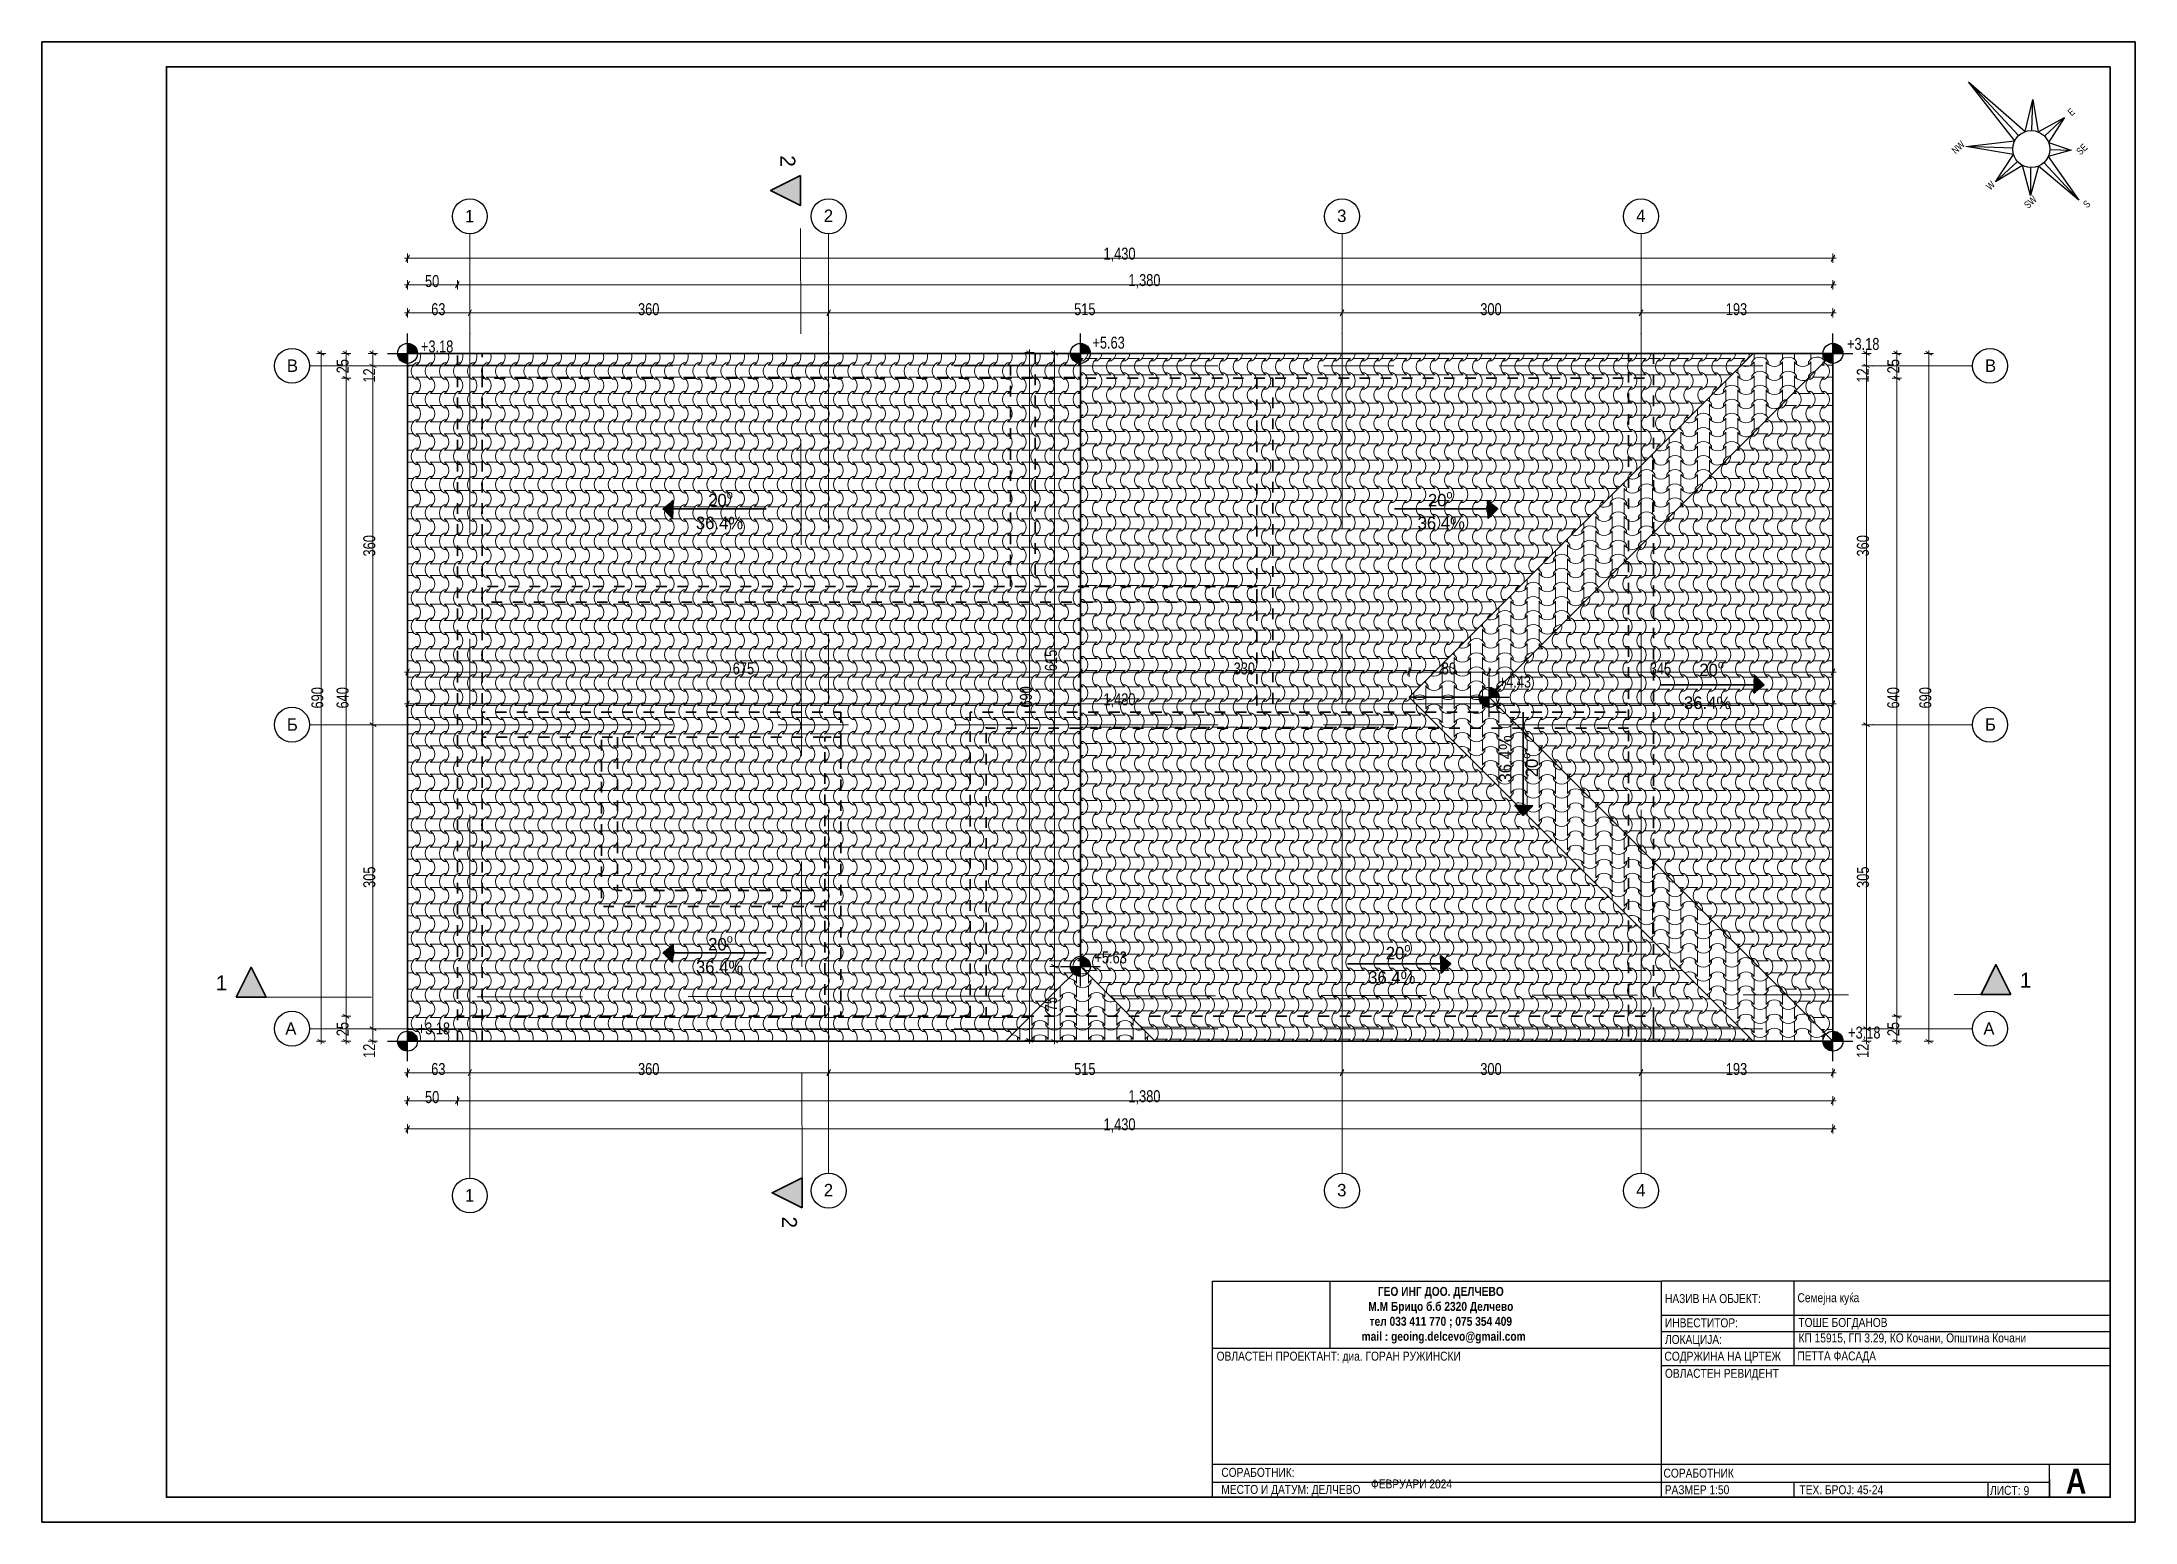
# Model space of a CAD drawing. Extents: x -1929 to 256751, y -18317 to 36108.
# Drawn here: x 235751 to 256751, y 2225 to 17075 of the extents above; entities that cross this region are included whole.
import ezdxf

# ---------------------------------------------------------------- set-up
doc = ezdxf.new("R2010")
doc.units = 0
doc.header["$LTSCALE"] = 5
doc.header["$MEASUREMENT"] = 0
doc.set_wipeout_variables(frame=1)
for name, pattern in [('- Двойно прекъснати линии', [1093.611073, 529.166651, -211.666656, 141.111112, -211.666656]), ('- Прекъснати линия', [423.333333, 211.666667, -211.666667]), ('- Скирити линии', [245, 200, -45]), ('Wipeout_Contour', [100000, 0, -100000])]:
    doc.linetypes.add(name, pattern=pattern)
for name, color, linetype, lineweight in [('1', 8, 'Continuous', 13), ('102', 254, 'Continuous', 15), ('25', 9, 'Continuous', 35), ('41', 7, 'Continuous', 35), ('46', 9, 'Continuous', 35), ('7', 7, 'Continuous', 25), ('85', 252, 'Continuous', 20)]:
    doc.layers.add(name, color=color, linetype=linetype, lineweight=lineweight)
doc.layers.add('4 _ - Фрагмент - Разрез.2D Elements', color=7, linetype='Continuous')
doc.layers.add('58', color=7, linetype='Continuous', lineweight=25, true_color=0xdf0000)
doc.layers.add('65', color=7, linetype='Continuous', lineweight=20, true_color=0x4e4e4e)
doc.styles.add('GENERATED_STYLE_3', font='GOTHIC.TTF')
doc.styles.add('GENERATED_STYLE_4', font='arial.ttf')
doc.styles.add('GENERATED_STYLE_5', font='arialbd.ttf')
doc.styles.add('GENERATED_STYLE_6', font='Cambria Math.ttf')

msp = doc.modelspace()

# ---------------------------------------------------------------- texts
at = {"layer": '1', "linetype": 'Continuous', "lineweight": 13, "style": 'GENERATED_STYLE_6'}
for s, insert, char_height, attachment_point in [('\\A1;{\\pql;\\pt0;\\fCentury Gothic|b0|i0|c0|p34;1}', (239995.4, 15389.8), 125, 1), ('\\A1;{\\pql;\\pt0;\\fCentury Gothic|b0|i0|c0|p34;2}', (243595.1, 15393), 125, 1), ('\\A1;{\\pql;\\pt0;\\fCentury Gothic|b0|i0|c0|p34;3}', (248745.1, 15393), 125, 1), ('\\A1;{\\pql;\\pt0;\\fCentury Gothic|b0|i0|c0|p34;4}', (251745.1, 15393), 125, 1), ('\\A1;{\\W0.800000x;\\pql;\\fCentury Gothic|b0|i0|c0|p34;1,430}', (246401.2, 14868.7), 120, 7), ('\\A1;{\\W0.800000x;\\pql;\\fCentury Gothic|b0|i0|c0|p34;50}', (239594.3, 14614.2), 120, 7), ('\\A1;{\\W0.800000x;\\pql;\\fCentury Gothic|b0|i0|c0|p34;1,380}', (246651.2, 14603.1), 120, 7), ('\\A1;{\\W0.800000x;\\pql;\\fCentury Gothic|b0|i0|c0|p34;63}', (239656.8, 14332.1), 120, 7), ('\\A1;{\\W0.800000x;\\pql;\\fCentury Gothic|b0|i0|c0|p34;360}', (241731.6, 14332.1), 120, 7), ('\\A1;{\\W0.800000x;\\pql;\\fCentury Gothic|b0|i0|c0|p34;515}', (246106.4, 14332.1), 120, 7), ('\\A1;{\\W0.800000x;\\pql;\\fCentury Gothic|b0|i0|c0|p34;300}', (250181.4, 14332.1), 120, 7), ('\\A1;{\\W0.800000x;\\pql;\\fCentury Gothic|b0|i0|c0|p34;193}', (252644.1, 14332.1), 120, 7), ('\\A1;{\\W0.800000x;\\pql;\\fCentury Gothic|b0|i0|c0|p34;+3.18}', (253860.4, 13983.6), 120, 7), ('\\A1;{\\pql;\\pt0;\\fCentury Gothic|b0|i0|c0|p34;В}', (238208.9, 13889.6), 125, 1), ('\\A1;{\\pql;\\pt0;\\fCentury Gothic|b0|i0|c0|p34;В}', (255244.4, 13889.6), 125, 1), ('\\A1;{\\pql;\\pt0;\\fCentury Gothic|b0|i0|c0|p34;Б}', (238208.9, 10289.5), 125, 1), ('\\A1;{\\pql;\\pt0;\\fCentury Gothic|b0|i0|c0|p34;Б}', (255244.4, 10289.5), 125, 1), ('\\A1;{\\pql;\\pt0;\\fCentury Gothic|b0|i0|c0|p34;А}', (238193, 7239.5), 125, 1), ('\\A1;{\\W0.800000x;\\pql;\\fCentury Gothic|b0|i0|c0|p34;+3.18}', (253871.6, 7075.2), 120, 7), ('\\A1;{\\pql;\\pt0;\\fCentury Gothic|b0|i0|c0|p34;А}', (255228.5, 7239.5), 125, 1), ('\\A1;{\\W0.800000x;\\pql;\\fCentury Gothic|b0|i0|c0|p34;63}', (239656.8, 6709.4), 120, 7), ('\\A1;{\\W0.800000x;\\pql;\\fCentury Gothic|b0|i0|c0|p34;360}', (241731.6, 6709.4), 120, 7), ('\\A1;{\\W0.800000x;\\pql;\\fCentury Gothic|b0|i0|c0|p34;515}', (246106.4, 6709.4), 120, 7), ('\\A1;{\\W0.800000x;\\pql;\\fCentury Gothic|b0|i0|c0|p34;300}', (250181.4, 6709.4), 120, 7), ('\\A1;{\\W0.800000x;\\pql;\\fCentury Gothic|b0|i0|c0|p34;193}', (252644.1, 6709.4), 120, 7), ('\\A1;{\\W0.800000x;\\pql;\\fCentury Gothic|b0|i0|c0|p34;50}', (239594.3, 6427.3), 120, 7), ('\\A1;{\\W0.800000x;\\pql;\\fCentury Gothic|b0|i0|c0|p34;1,380}', (246651.2, 6416.1), 120, 7), ('\\A1;{\\W0.800000x;\\pql;\\fCentury Gothic|b0|i0|c0|p34;1,430}', (246401.2, 6134), 120, 7), ('\\A1;{\\pql;\\pt0;\\fCentury Gothic|b0|i0|c0|p34;1}', (239995.4, 5565.8), 125, 1), ('\\A1;{\\pql;\\pt0;\\fCentury Gothic|b0|i0|c0|p34;2}', (243595.1, 5618.5), 125, 1), ('\\A1;{\\pql;\\pt0;\\fCentury Gothic|b0|i0|c0|p34;3}', (248745.1, 5618.5), 125, 1), ('\\A1;{\\pql;\\pt0;\\fCentury Gothic|b0|i0|c0|p34;4}', (251745.1, 5618.5), 125, 1)]:
    msp.add_mtext(s, dxfattribs=dict(at, insert=insert, char_height=char_height, attachment_point=attachment_point))
at = {"layer": '1', "linetype": 'Continuous', "lineweight": 13, "char_height": 120, "attachment_point": 7, "rotation": 90, "style": 'GENERATED_STYLE_6'}
for s, insert in [('\\A1;{\\W0.800000x;\\pql;\\fCentury Gothic|b0|i0|c0|p34;25}', (238828.8, 13750.3)), ('\\A1;{\\W0.800000x;\\pql;\\fCentury Gothic|b0|i0|c0|p34;25}', (254385.7, 13750.3)), ('\\A1;{\\W0.800000x;\\pql;\\fCentury Gothic|b0|i0|c0|p34;12}', (239094.1, 13657.2)), ('\\A1;{\\W0.800000x;\\pql;\\fCentury Gothic|b0|i0|c0|p34;12}', (254078, 13657.2)), ('\\A1;{\\W0.800000x;\\pql;\\fCentury Gothic|b0|i0|c0|p34;360}', (239097.1, 11912.8)), ('\\A1;{\\W0.800000x;\\pql;\\fCentury Gothic|b0|i0|c0|p34;360}', (254081, 11912.8)), ('\\A1;{\\W0.800000x;\\pql;\\fCentury Gothic|b0|i0|c0|p34;690}', (238576, 10387.8)), ('\\A1;{\\W0.800000x;\\pql;\\fCentury Gothic|b0|i0|c0|p34;640}', (238828.8, 10387.8)), ('\\A1;{\\W0.800000x;\\pql;\\fCentury Gothic|b0|i0|c0|p34;640}', (254385.7, 10387.8)), ('\\A1;{\\W0.800000x;\\pql;\\fCentury Gothic|b0|i0|c0|p34;690}', (254707.3, 10387.8)), ('\\A1;{\\W0.800000x;\\pql;\\fCentury Gothic|b0|i0|c0|p34;305}', (239097.1, 8587.8)), ('\\A1;{\\W0.800000x;\\pql;\\fCentury Gothic|b0|i0|c0|p34;305}', (254081, 8587.8)), ('\\A1;{\\W0.800000x;\\pql;\\fCentury Gothic|b0|i0|c0|p34;25}', (238828.8, 7100.3)), ('\\A1;{\\W0.800000x;\\pql;\\fCentury Gothic|b0|i0|c0|p34;25}', (254385.7, 7100.3)), ('\\A1;{\\W0.800000x;\\pql;\\fCentury Gothic|b0|i0|c0|p34;12}', (239094.1, 6882.2)), ('\\A1;{\\W0.800000x;\\pql;\\fCentury Gothic|b0|i0|c0|p34;12}', (254078, 6882.2))]:
    msp.add_mtext(s, dxfattribs=dict(at, insert=insert))
at = {"layer": '25', "linetype": 'Continuous', "lineweight": 35, "char_height": 150, "style": 'GENERATED_STYLE_3'}
for s, insert, attachment_point, rotation in [('\\A1;{\\pql;\\pt0;\\fArial|b0|i0|c0|p34;2}', (243159.7, 15937.6), 7, 270.08821), ('\\A1;{\\pqr;\\pt0;\\fArial|b0|i0|c0|p34;1}', (237610.8, 7559.5), 9, 0.08821), ('\\A1;{\\pql;\\pt0;\\fArial|b0|i0|c0|p34;1}', (255594.4, 7587.2), 7, 0.08821), ('\\A1;{\\pqr;\\pt0;\\fArial|b0|i0|c0|p34;2}', (243176.2, 5175.2), 9, 270.08821)]:
    msp.add_mtext(s, dxfattribs=dict(at, insert=insert, attachment_point=attachment_point, rotation=rotation))
at = {"layer": '4 _ - Фрагмент - Разрез.2D Elements', "linetype": 'Continuous', "lineweight": 35, "char_height": 90}
for s, insert, attachment_point, style in [('\\A1;\\pxqc;{\\fCentury Gothic|b1|i0|c204|p34;\\W0.85;ГЕО ИНГ ДОО. ДЕЛЧЕВО\\PМ.М Брицо б.б 2320 Делчево \\Pтел 033 411 770 ; 075 354 409 \\P  mail : geoing.delcevo@gmail.com}', (249785, 4300.9), 5, 'GENERATED_STYLE_5'), ('\\A1;{\\W0.850000x;\\pql;\\fCentury Gothic|b0|i0|c204|p34;КП 15915, ГП 3.29, КО Кочани, Општина Кочани\\P\\pql;\\fCentury Gothic|b0|i0|c204|p34;}', (253373.7, 4064.8), 4, 'GENERATED_STYLE_4'), ('\\A1;{\\W0.850000x;\\pql;\\fCentury Gothic|b0|i0|c204|p34;ОВЛАСТЕН РЕВИДЕНТ\\P\\pqc;\\fCentury Gothic|b0|i0|c204|p34;}', (252034, 3705), 4, 'GENERATED_STYLE_4')]:
    msp.add_mtext(s, dxfattribs=dict(at, insert=insert, attachment_point=attachment_point, style=style))
at = {"layer": '41', "linetype": 'Continuous', "lineweight": 35, "char_height": 90, "attachment_point": 4, "style": 'GENERATED_STYLE_4'}
for s, insert in [('\\A1;{\\W0.850000x;\\pql;\\fCentury Gothic|b0|i0|c204|p34;НАЗИВ НА ОБЈЕКТ:}', (252034, 4467.2)), ('\\A1;{\\W0.850000x;\\pql;\\fCentury Gothic|b0|i0|c204|p34;Семејна куќа}', (253363.3, 4463.4)), ('\\A1;{\\W0.850000x;\\pql;\\fCentury Gothic|b0|i0|c204|p34;ИНВЕСТИТОР:}', (252034, 4224.2)), ('\\A1;{\\W0.850000x;\\pql;\\fCentury Gothic|b0|i0|c204|p34;ТОШЕ БОГДАНОВ}', (253372.5, 4215.5)), ('\\A1;{\\W0.850000x;\\pql;\\fCentury Gothic|b0|i0|c204|p34;ЛОКАЦИЈА:}', (252034, 4044.4)), ('\\A1;{\\W0.850000x;\\pql;\\fCentury Gothic|b0|i0|c204|p34;ОВЛАСТЕН ПРОЕКТАНТ: диа. \\fCentury Gothic|b0|i0|c204|p34;ГОРАН РУЖИНСКИ}', (247536.2, 3877.5)), ('\\A1;{\\W0.850000x;\\pql;\\fCentury Gothic|b0|i0|c204|p34;СОДРЖИНА НА ЦРТЕЖ}', (252028.7, 3876.6)), ('\\A1;{\\W0.850000x;\\pql;\\fCentury Gothic|b0|i0|c204|p34;СОРАБОТНИК:}', (247583.1, 2724)), ('\\A1;{\\W0.850000x;\\pql;\\fCentury Gothic|b0|i0|c204|p34;СОРАБОТНИК}', (252019.3, 2716.4)), ('\\A1;{\\W0.850000x;\\pql;\\fCentury Gothic|b0|i0|c204|p34;МЕСТО И ДАТУМ: ДЕЛЧЕВО}', (247583.1, 2540.3)), ('\\A1;{\\W0.850000x;\\pql;\\fCentury Gothic|b0|i0|c204|p34;ФЕВРУАРИ 2024\\P\\pql;\\fCentury Gothic|b0|i0|c204|p34;}', (249084.6, 2607.6)), ('\\A1;{\\W0.850000x;\\pql;\\fCentury Gothic|b0|i0|c204|p34;РАЗМЕР 1:50}', (252031.7, 2549.7)), ('\\A1;{\\W0.850000x;\\pql;\\fCentury Gothic|b0|i0|c204|p34;ТЕХ. БРОЈ: \\fCentury Gothic|b0|i0|c204|p34;45-24}', (253383.1, 2549.7)), ('\\A1;{\\W0.850000x;\\pql;\\fCentury Gothic|b0|i0|c204|p34;ЛИСТ: }', (255294.9, 2543.5))]:
    msp.add_mtext(s, dxfattribs=dict(at, insert=insert))
at = {"layer": '46', "color": 254, "linetype": 'Continuous', "lineweight": 35, "attachment_point": 4}
for s, insert, char_height, style in [('\\A1;{\\W0.850000x;\\pql;\\fCentury Gothic|b0|i0|c204|p34;ПЕТТА ФАСАДА}', (253362.1, 3879.3), 90, 'GENERATED_STYLE_4'), ('\\A1;{\\W0.850000x;\\pql;\\fCentury Gothic|b1|i0|c204|p34;А}', (256055.6, 2637.4), 250, 'GENERATED_STYLE_5'), ('\\A1;{\\W0.850000x;\\pql;\\fCentury Gothic|b0|i0|c204|p34;9}', (255631.6, 2540.4), 90, 'GENERATED_STYLE_4')]:
    msp.add_mtext(s, dxfattribs=dict(at, insert=insert, char_height=char_height, style=style))
at = {"layer": '7', "linetype": 'Continuous', "lineweight": 25, "char_height": 71.838, "attachment_point": 7, "rotation": 42.96192, "style": 'GENERATED_STYLE_3'}
for s, insert in [('\\A1;{\\W0.800000x;\\pql;\\fArial|b0|i0|c0|p34;E}', (256114.1, 16327)), ('\\A1;{\\W0.800000x;\\pql;\\fArial|b0|i0|c0|p34;NW}', (254951, 15945.4)), ('\\A1;{\\W0.800000x;\\pql;\\fArial|b0|i0|c0|p34;SE}', (256202.4, 15934.5)), ('\\A1;{\\W0.800000x;\\pql;\\fArial|b0|i0|c0|p34;W}', (255296.9, 15582.2)), ('\\A1;{\\W0.800000x;\\pql;\\fArial|b0|i0|c0|p34;SW}', (255677.8, 15396.5)), ('\\A1;{\\W0.800000x;\\pql;\\fArial|b0|i0|c0|p34;S}', (256270.4, 15402.9))]:
    msp.add_mtext(s, dxfattribs=dict(at, insert=insert))

# ---------------------------------------------------------------- blocks, each defined once
blk = doc.blocks.new('*X263')
at = {"layer": '102', "color": 254, "linetype": 'Continuous', "lineweight": 15}
for p, q in [((74.52, 232.13), (73.37, 232.13)), ((75.58, 232.57), (75.05, 232.57)), ((76.2, 232.13), (75.05, 232.13)), ((77.34, 232.13), (76.2, 232.13)), ((78.4, 232.57), (77.88, 232.57)), ((79.02, 232.13), (77.88, 232.13)), ((80.17, 232.13), (79.02, 232.13)), ((81.23, 232.57), (80.7, 232.57)), ((81.85, 232.13), (80.7, 232.13)), ((82.99, 232.13), (81.85, 232.13)), ((84.05, 232.57), (83.53, 232.57)), ((84.67, 232.13), (83.53, 232.13)), ((85.82, 232.13), (84.67, 232.13)), ((86.88, 232.57), (86.35, 232.57)), ((87.5, 232.13), (86.35, 232.13)), ((88.64, 232.13), (87.5, 232.13)), ((89.7, 232.57), (89.18, 232.57)), ((90.32, 232.13), (89.18, 232.13)), ((91.47, 232.13), (90.32, 232.13)), ((92.53, 232.57), (92, 232.57)), ((93.15, 232.13), (92, 232.13)), ((94.29, 232.13), (93.15, 232.13)), ((95.36, 232.57), (94.83, 232.57)), ((95.97, 232.13), (94.83, 232.13)), ((97.12, 232.13), (95.97, 232.13)), ((98.18, 232.57), (97.65, 232.57)), ((98.8, 232.13), (97.65, 232.13)), ((99.95, 232.13), (98.8, 232.13)), ((101.01, 232.57), (100.48, 232.57)), ((101.63, 232.13), (100.48, 232.13)), ((102.77, 232.13), (101.63, 232.13)), ((103.83, 232.57), (103.3, 232.57)), ((104.45, 232.13), (103.3, 232.13)), ((105.6, 232.13), (104.45, 232.13)), ((106.66, 232.57), (106.13, 232.57)), ((107.28, 232.13), (106.13, 232.13)), ((108.42, 232.13), (107.28, 232.13)), ((109.48, 232.57), (108.96, 232.57)), ((110.1, 232.13), (108.96, 232.13)), ((111.25, 232.13), (110.1, 232.13)), ((112.31, 232.57), (111.78, 232.57)), ((112.93, 232.13), (111.78, 232.13)), ((114.07, 232.13), (112.93, 232.13)), ((115.13, 232.57), (114.61, 232.57)), ((115.75, 232.13), (114.61, 232.13)), ((116.9, 232.13), (115.75, 232.13)), ((117.96, 232.57), (117.43, 232.57)), ((118.58, 232.13), (117.43, 232.13)), ((119.72, 232.13), (118.58, 232.13)), ((120.78, 232.57), (120.26, 232.57)), ((121.4, 232.13), (120.26, 232.13)), ((122.55, 232.13), (121.4, 232.13)), ((123.61, 232.57), (123.08, 232.57)), ((124.23, 232.13), (123.08, 232.13)), ((125.37, 232.13), (124.23, 232.13)), ((126.43, 232.57), (125.91, 232.57)), ((127.05, 232.13), (125.91, 232.13)), ((128.2, 232.13), (127.05, 232.13)), ((129.26, 232.57), (128.73, 232.57)), ((129.88, 232.13), (128.73, 232.13)), ((131.03, 232.13), (129.88, 232.13)), ((132.09, 232.57), (131.56, 232.57)), ((132.7, 232.13), (131.56, 232.13)), ((133.85, 232.13), (132.7, 232.13)), ((134.91, 232.57), (134.38, 232.57)), ((135.53, 232.13), (134.38, 232.13)), ((136.68, 232.13), (135.53, 232.13)), ((137.74, 232.57), (137.21, 232.57)), ((138.36, 232.13), (137.21, 232.13)), ((139.5, 232.13), (138.36, 232.13)), ((140.56, 232.57), (140.03, 232.57)), ((141.18, 232.13), (140.03, 232.13)), ((142.33, 232.13), (141.18, 232.13)), ((143.39, 232.57), (142.86, 232.57)), ((144.01, 232.13), (142.86, 232.13)), ((145.15, 232.13), (144.01, 232.13)), ((146.21, 232.57), (145.69, 232.57)), ((146.83, 232.13), (145.69, 232.13)), ((147.98, 232.13), (146.83, 232.13)), ((149.04, 232.57), (148.51, 232.57)), ((149.66, 232.13), (148.51, 232.13)), ((150.8, 232.13), (149.66, 232.13)), ((151.86, 232.57), (151.34, 232.57)), ((152.48, 232.13), (151.34, 232.13)), ((153.63, 232.13), (152.48, 232.13)), ((154.69, 232.57), (154.16, 232.57)), ((155.31, 232.13), (154.16, 232.13)), ((156.45, 232.13), (155.31, 232.13)), ((157.51, 232.57), (156.99, 232.57)), ((158.13, 232.13), (156.99, 232.13)), ((159.28, 232.13), (158.13, 232.13)), ((160.34, 232.57), (159.81, 232.57)), ((160.96, 232.13), (159.81, 232.13)), ((162.1, 232.13), (160.96, 232.13)), ((163.16, 232.57), (162.64, 232.57)), ((163.78, 232.13), (162.64, 232.13)), ((164.93, 232.13), (163.78, 232.13)), ((165.99, 232.57), (165.46, 232.57)), ((166.61, 232.13), (165.46, 232.13)), ((167.76, 232.13), (166.61, 232.13)), ((168.82, 232.57), (168.29, 232.57)), ((169.43, 232.13), (168.29, 232.13)), ((170.58, 232.13), (169.43, 232.13)), ((171.64, 232.57), (171.11, 232.57)), ((172.26, 232.13), (171.11, 232.13)), ((173.41, 232.13), (172.26, 232.13)), ((174.47, 232.57), (173.94, 232.57)), ((175.09, 232.13), (173.94, 232.13)), ((176.23, 232.13), (175.09, 232.13)), ((177.29, 232.57), (176.77, 232.57)), ((177.91, 232.13), (176.77, 232.13)), ((179.06, 232.13), (177.91, 232.13)), ((180.12, 232.57), (179.59, 232.57)), ((180.74, 232.13), (179.59, 232.13)), ((181.88, 232.13), (180.74, 232.13)), ((182.94, 232.57), (182.42, 232.57)), ((183.56, 232.13), (182.42, 232.13)), ((184.71, 232.13), (183.56, 232.13)), ((185.77, 232.57), (185.24, 232.57)), ((186.39, 232.13), (185.24, 232.13)), ((187.53, 232.13), (186.39, 232.13)), ((188.59, 232.57), (188.07, 232.57)), ((189.21, 232.13), (188.07, 232.13)), ((190.36, 232.13), (189.21, 232.13)), ((191.42, 232.57), (190.89, 232.57)), ((192.04, 232.13), (190.89, 232.13)), ((193.18, 232.13), (192.04, 232.13)), ((194.24, 232.57), (193.72, 232.57)), ((194.86, 232.13), (193.72, 232.13)), ((196.01, 232.13), (194.86, 232.13)), ((197.07, 232.57), (196.54, 232.57)), ((197.69, 232.13), (196.54, 232.13)), ((198.83, 232.13), (197.69, 232.13)), ((199.89, 232.57), (199.37, 232.57)), ((200.51, 232.13), (199.37, 232.13)), ((201.66, 232.13), (200.51, 232.13)), ((202.72, 232.57), (202.19, 232.57)), ((203.34, 232.13), (202.19, 232.13)), ((204.49, 232.13), (203.34, 232.13)), ((205.55, 232.57), (205.02, 232.57)), ((206.16, 232.13), (205.02, 232.13)), ((207.31, 232.13), (206.16, 232.13)), ((208.37, 232.57), (207.84, 232.57)), ((208.37, 232.13), (207.84, 232.13)), ((74.52, 229.73), (73.37, 229.73)), ((76.2, 229.73), (75.05, 229.73)), ((75.58, 229.29), (75.05, 229.29)), ((75.58, 226.88), (75.05, 226.88)), ((77.34, 229.73), (76.2, 229.73)), ((79.02, 229.73), (77.88, 229.73)), ((78.4, 229.29), (77.88, 229.29)), ((78.4, 226.88), (77.88, 226.88)), ((80.17, 229.73), (79.02, 229.73)), ((81.85, 229.73), (80.7, 229.73)), ((81.23, 229.29), (80.7, 229.29)), ((81.23, 226.88), (80.7, 226.88)), ((82.99, 229.73), (81.85, 229.73)), ((84.67, 229.73), (83.53, 229.73)), ((84.05, 229.29), (83.53, 229.29)), ((84.05, 226.88), (83.53, 226.88)), ((85.82, 229.73), (84.67, 229.73)), ((87.5, 229.73), (86.35, 229.73)), ((86.88, 229.29), (86.35, 229.29)), ((86.88, 226.88), (86.35, 226.88)), ((88.64, 229.73), (87.5, 229.73)), ((90.32, 229.73), (89.18, 229.73)), ((89.7, 229.29), (89.18, 229.29)), ((89.7, 226.88), (89.18, 226.88)), ((91.47, 229.73), (90.32, 229.73)), ((93.15, 229.73), (92, 229.73)), ((92.53, 229.29), (92, 229.29)), ((92.53, 226.88), (92, 226.88)), ((94.29, 229.73), (93.15, 229.73)), ((95.97, 229.73), (94.83, 229.73)), ((95.36, 229.29), (94.83, 229.29)), ((95.36, 226.88), (94.83, 226.88)), ((97.12, 229.73), (95.97, 229.73)), ((98.8, 229.73), (97.65, 229.73)), ((98.18, 229.29), (97.65, 229.29)), ((98.18, 226.88), (97.65, 226.88)), ((99.95, 229.73), (98.8, 229.73)), ((101.63, 229.73), (100.48, 229.73)), ((101.01, 229.29), (100.48, 229.29)), ((101.01, 226.88), (100.48, 226.88)), ((102.77, 229.73), (101.63, 229.73)), ((104.45, 229.73), (103.3, 229.73)), ((103.83, 229.29), (103.3, 229.29)), ((103.83, 226.88), (103.3, 226.88)), ((105.6, 229.73), (104.45, 229.73)), ((107.28, 229.73), (106.13, 229.73)), ((106.66, 229.29), (106.13, 229.29)), ((106.66, 226.88), (106.13, 226.88)), ((108.42, 229.73), (107.28, 229.73)), ((110.1, 229.73), (108.96, 229.73)), ((109.48, 229.29), (108.96, 229.29)), ((109.48, 226.88), (108.96, 226.88)), ((111.25, 229.73), (110.1, 229.73)), ((112.93, 229.73), (111.78, 229.73)), ((112.31, 229.29), (111.78, 229.29)), ((112.31, 226.88), (111.78, 226.88)), ((114.07, 229.73), (112.93, 229.73)), ((115.75, 229.73), (114.61, 229.73)), ((115.13, 229.29), (114.61, 229.29)), ((115.13, 226.88), (114.61, 226.88)), ((116.9, 229.73), (115.75, 229.73)), ((118.58, 229.73), (117.43, 229.73)), ((117.96, 229.29), (117.43, 229.29)), ((117.96, 226.88), (117.43, 226.88)), ((119.72, 229.73), (118.58, 229.73)), ((121.4, 229.73), (120.26, 229.73)), ((120.78, 229.29), (120.26, 229.29)), ((120.78, 226.88), (120.26, 226.88)), ((122.55, 229.73), (121.4, 229.73)), ((124.23, 229.73), (123.08, 229.73)), ((123.61, 229.29), (123.08, 229.29)), ((123.61, 226.88), (123.08, 226.88)), ((125.37, 229.73), (124.23, 229.73)), ((127.05, 229.73), (125.91, 229.73)), ((126.43, 229.29), (125.91, 229.29)), ((126.43, 226.88), (125.91, 226.88)), ((128.2, 229.73), (127.05, 229.73)), ((129.88, 229.73), (128.73, 229.73)), ((129.26, 229.29), (128.73, 229.29)), ((129.26, 226.88), (128.73, 226.88)), ((131.03, 229.73), (129.88, 229.73)), ((132.7, 229.73), (131.56, 229.73)), ((132.09, 229.29), (131.56, 229.29)), ((132.09, 226.88), (131.56, 226.88)), ((133.85, 229.73), (132.7, 229.73)), ((135.53, 229.73), (134.38, 229.73)), ((134.91, 229.29), (134.38, 229.29)), ((134.91, 226.88), (134.38, 226.88)), ((136.68, 229.73), (135.53, 229.73)), ((138.36, 229.73), (137.21, 229.73)), ((137.74, 229.29), (137.21, 229.29)), ((137.74, 226.88), (137.21, 226.88)), ((139.5, 229.73), (138.36, 229.73)), ((141.18, 229.73), (140.03, 229.73)), ((140.56, 229.29), (140.03, 229.29)), ((140.56, 226.88), (140.03, 226.88)), ((142.33, 229.73), (141.18, 229.73)), ((144.01, 229.73), (142.86, 229.73)), ((143.39, 229.29), (142.86, 229.29)), ((143.39, 226.88), (142.86, 226.88)), ((145.15, 229.73), (144.01, 229.73)), ((146.83, 229.73), (145.69, 229.73)), ((146.21, 229.29), (145.69, 229.29)), ((146.21, 226.88), (145.69, 226.88)), ((147.98, 229.73), (146.83, 229.73)), ((149.66, 229.73), (148.51, 229.73)), ((149.04, 229.29), (148.51, 229.29)), ((149.04, 226.88), (148.51, 226.88)), ((150.8, 229.73), (149.66, 229.73)), ((152.48, 229.73), (151.34, 229.73)), ((151.86, 229.29), (151.34, 229.29)), ((151.86, 226.88), (151.34, 226.88)), ((153.63, 229.73), (152.48, 229.73)), ((155.31, 229.73), (154.16, 229.73)), ((154.69, 229.29), (154.16, 229.29)), ((154.69, 226.88), (154.16, 226.88)), ((156.45, 229.73), (155.31, 229.73)), ((158.13, 229.73), (156.99, 229.73)), ((157.51, 229.29), (156.99, 229.29)), ((157.51, 226.88), (156.99, 226.88)), ((159.28, 229.73), (158.13, 229.73)), ((160.96, 229.73), (159.81, 229.73)), ((160.34, 229.29), (159.81, 229.29)), ((160.34, 226.88), (159.81, 226.88)), ((162.1, 229.73), (160.96, 229.73)), ((163.78, 229.73), (162.64, 229.73)), ((163.16, 229.29), (162.64, 229.29)), ((163.16, 226.88), (162.64, 226.88)), ((164.93, 229.73), (163.78, 229.73)), ((166.61, 229.73), (165.46, 229.73)), ((165.99, 229.29), (165.46, 229.29)), ((165.99, 226.88), (165.46, 226.88)), ((167.76, 229.73), (166.61, 229.73)), ((169.43, 229.73), (168.29, 229.73)), ((168.82, 229.29), (168.29, 229.29)), ((168.82, 226.88), (168.29, 226.88)), ((170.58, 229.73), (169.43, 229.73)), ((172.26, 229.73), (171.11, 229.73)), ((171.64, 229.29), (171.11, 229.29)), ((171.64, 226.88), (171.11, 226.88)), ((173.41, 229.73), (172.26, 229.73)), ((175.09, 229.73), (173.94, 229.73)), ((174.47, 229.29), (173.94, 229.29)), ((174.47, 226.88), (173.94, 226.88)), ((176.23, 229.73), (175.09, 229.73)), ((177.91, 229.73), (176.77, 229.73)), ((177.29, 229.29), (176.77, 229.29)), ((177.29, 226.88), (176.77, 226.88)), ((179.06, 229.73), (177.91, 229.73)), ((180.74, 229.73), (179.59, 229.73)), ((180.12, 229.29), (179.59, 229.29)), ((180.12, 226.88), (179.59, 226.88)), ((181.88, 229.73), (180.74, 229.73)), ((183.56, 229.73), (182.42, 229.73)), ((182.94, 229.29), (182.42, 229.29)), ((182.94, 226.88), (182.42, 226.88)), ((184.71, 229.73), (183.56, 229.73)), ((186.39, 229.73), (185.24, 229.73)), ((185.77, 229.29), (185.24, 229.29)), ((185.77, 226.88), (185.24, 226.88)), ((187.53, 229.73), (186.39, 229.73)), ((189.21, 229.73), (188.07, 229.73)), ((188.59, 229.29), (188.07, 229.29)), ((188.59, 226.88), (188.07, 226.88)), ((190.36, 229.73), (189.21, 229.73)), ((192.04, 229.73), (190.89, 229.73)), ((191.42, 229.29), (190.89, 229.29)), ((191.42, 226.88), (190.89, 226.88)), ((193.18, 229.73), (192.04, 229.73)), ((194.86, 229.73), (193.72, 229.73)), ((194.24, 229.29), (193.72, 229.29)), ((194.24, 226.88), (193.72, 226.88)), ((196.01, 229.73), (194.86, 229.73)), ((197.69, 229.73), (196.54, 229.73)), ((197.07, 229.29), (196.54, 229.29)), ((197.07, 226.88), (196.54, 226.88)), ((198.83, 229.73), (197.69, 229.73)), ((200.51, 229.73), (199.37, 229.73)), ((199.89, 229.29), (199.37, 229.29)), ((199.89, 226.88), (199.37, 226.88)), ((201.66, 229.73), (200.51, 229.73)), ((203.34, 229.73), (202.19, 229.73)), ((202.72, 229.29), (202.19, 229.29)), ((202.72, 226.88), (202.19, 226.88)), ((204.49, 229.73), (203.34, 229.73)), ((206.16, 229.73), (205.02, 229.73)), ((205.55, 229.29), (205.02, 229.29)), ((205.55, 226.88), (205.02, 226.88)), ((207.31, 229.73), (206.16, 229.73)), ((208.37, 229.73), (207.84, 229.73)), ((208.37, 229.29), (207.84, 229.29)), ((208.37, 226.88), (207.84, 226.88)), ((74.52, 226.44), (73.37, 226.44)), ((74.52, 224.04), (73.37, 224.04)), ((76.2, 226.44), (75.05, 226.44)), ((76.2, 224.04), (75.05, 224.04)), ((75.58, 223.6), (75.05, 223.6)), ((77.34, 226.44), (76.2, 226.44)), ((77.34, 224.04), (76.2, 224.04)), ((79.02, 226.44), (77.88, 226.44)), ((79.02, 224.04), (77.88, 224.04)), ((78.4, 223.6), (77.88, 223.6)), ((80.17, 226.44), (79.02, 226.44)), ((80.17, 224.04), (79.02, 224.04)), ((81.85, 226.44), (80.7, 226.44)), ((81.85, 224.04), (80.7, 224.04)), ((81.23, 223.6), (80.7, 223.6)), ((82.99, 226.44), (81.85, 226.44)), ((82.99, 224.04), (81.85, 224.04)), ((84.67, 226.44), (83.53, 226.44)), ((84.67, 224.04), (83.53, 224.04)), ((84.05, 223.6), (83.53, 223.6)), ((85.82, 226.44), (84.67, 226.44)), ((85.82, 224.04), (84.67, 224.04)), ((87.5, 226.44), (86.35, 226.44)), ((87.5, 224.04), (86.35, 224.04)), ((86.88, 223.6), (86.35, 223.6)), ((88.64, 226.44), (87.5, 226.44)), ((88.64, 224.04), (87.5, 224.04)), ((90.32, 226.44), (89.18, 226.44)), ((90.32, 224.04), (89.18, 224.04)), ((89.7, 223.6), (89.18, 223.6)), ((91.47, 226.44), (90.32, 226.44)), ((91.47, 224.04), (90.32, 224.04)), ((93.15, 226.44), (92, 226.44)), ((93.15, 224.04), (92, 224.04)), ((92.53, 223.6), (92, 223.6)), ((94.29, 226.44), (93.15, 226.44)), ((94.29, 224.04), (93.15, 224.04)), ((95.97, 226.44), (94.83, 226.44)), ((95.97, 224.04), (94.83, 224.04)), ((95.36, 223.6), (94.83, 223.6)), ((97.12, 226.44), (95.97, 226.44)), ((97.12, 224.04), (95.97, 224.04)), ((98.8, 226.44), (97.65, 226.44)), ((98.8, 224.04), (97.65, 224.04)), ((98.18, 223.6), (97.65, 223.6)), ((99.95, 226.44), (98.8, 226.44)), ((99.95, 224.04), (98.8, 224.04)), ((101.63, 226.44), (100.48, 226.44)), ((101.63, 224.04), (100.48, 224.04)), ((101.01, 223.6), (100.48, 223.6)), ((102.77, 226.44), (101.63, 226.44)), ((102.77, 224.04), (101.63, 224.04)), ((104.45, 226.44), (103.3, 226.44)), ((104.45, 224.04), (103.3, 224.04)), ((103.83, 223.6), (103.3, 223.6)), ((105.6, 226.44), (104.45, 226.44)), ((105.6, 224.04), (104.45, 224.04)), ((107.28, 226.44), (106.13, 226.44)), ((107.28, 224.04), (106.13, 224.04)), ((106.66, 223.6), (106.13, 223.6)), ((108.42, 226.44), (107.28, 226.44)), ((108.42, 224.04), (107.28, 224.04)), ((110.1, 226.44), (108.96, 226.44)), ((110.1, 224.04), (108.96, 224.04)), ((109.48, 223.6), (108.96, 223.6)), ((111.25, 226.44), (110.1, 226.44)), ((111.25, 224.04), (110.1, 224.04)), ((112.93, 226.44), (111.78, 226.44)), ((112.93, 224.04), (111.78, 224.04)), ((112.31, 223.6), (111.78, 223.6)), ((114.07, 226.44), (112.93, 226.44)), ((114.07, 224.04), (112.93, 224.04)), ((115.75, 226.44), (114.61, 226.44)), ((115.75, 224.04), (114.61, 224.04)), ((115.13, 223.6), (114.61, 223.6)), ((116.9, 226.44), (115.75, 226.44)), ((116.9, 224.04), (115.75, 224.04)), ((118.58, 226.44), (117.43, 226.44)), ((118.58, 224.04), (117.43, 224.04)), ((117.96, 223.6), (117.43, 223.6)), ((119.72, 226.44), (118.58, 226.44)), ((119.72, 224.04), (118.58, 224.04)), ((121.4, 226.44), (120.26, 226.44)), ((121.4, 224.04), (120.26, 224.04)), ((120.78, 223.6), (120.26, 223.6)), ((122.55, 226.44), (121.4, 226.44)), ((122.55, 224.04), (121.4, 224.04)), ((124.23, 226.44), (123.08, 226.44)), ((124.23, 224.04), (123.08, 224.04)), ((123.61, 223.6), (123.08, 223.6)), ((125.37, 226.44), (124.23, 226.44)), ((125.37, 224.04), (124.23, 224.04)), ((127.05, 226.44), (125.91, 226.44)), ((127.05, 224.04), (125.91, 224.04)), ((126.43, 223.6), (125.91, 223.6)), ((128.2, 226.44), (127.05, 226.44)), ((128.2, 224.04), (127.05, 224.04)), ((129.88, 226.44), (128.73, 226.44)), ((129.88, 224.04), (128.73, 224.04)), ((129.26, 223.6), (128.73, 223.6)), ((131.03, 226.44), (129.88, 226.44)), ((131.03, 224.04), (129.88, 224.04)), ((132.7, 226.44), (131.56, 226.44)), ((132.7, 224.04), (131.56, 224.04)), ((132.09, 223.6), (131.56, 223.6)), ((133.85, 226.44), (132.7, 226.44)), ((133.85, 224.04), (132.7, 224.04)), ((135.53, 226.44), (134.38, 226.44)), ((135.53, 224.04), (134.38, 224.04)), ((134.91, 223.6), (134.38, 223.6)), ((136.68, 226.44), (135.53, 226.44)), ((136.68, 224.04), (135.53, 224.04)), ((138.36, 226.44), (137.21, 226.44)), ((138.36, 224.04), (137.21, 224.04)), ((137.74, 223.6), (137.21, 223.6)), ((139.5, 226.44), (138.36, 226.44)), ((139.5, 224.04), (138.36, 224.04)), ((141.18, 226.44), (140.03, 226.44)), ((141.18, 224.04), (140.03, 224.04)), ((140.56, 223.6), (140.03, 223.6)), ((142.33, 226.44), (141.18, 226.44)), ((142.33, 224.04), (141.18, 224.04)), ((144.01, 226.44), (142.86, 226.44)), ((144.01, 224.04), (142.86, 224.04)), ((143.39, 223.6), (142.86, 223.6)), ((145.15, 226.44), (144.01, 226.44)), ((145.15, 224.04), (144.01, 224.04)), ((146.83, 226.44), (145.69, 226.44)), ((146.83, 224.04), (145.69, 224.04)), ((146.21, 223.6), (145.69, 223.6)), ((147.98, 226.44), (146.83, 226.44)), ((147.98, 224.04), (146.83, 224.04)), ((149.66, 226.44), (148.51, 226.44)), ((149.66, 224.04), (148.51, 224.04)), ((149.04, 223.6), (148.51, 223.6)), ((150.8, 226.44), (149.66, 226.44)), ((150.8, 224.04), (149.66, 224.04)), ((152.48, 226.44), (151.34, 226.44)), ((152.48, 224.04), (151.34, 224.04)), ((151.86, 223.6), (151.34, 223.6)), ((153.63, 226.44), (152.48, 226.44)), ((153.63, 224.04), (152.48, 224.04)), ((155.31, 226.44), (154.16, 226.44)), ((155.31, 224.04), (154.16, 224.04)), ((154.69, 223.6), (154.16, 223.6)), ((156.45, 226.44), (155.31, 226.44)), ((156.45, 224.04), (155.31, 224.04)), ((158.13, 226.44), (156.99, 226.44)), ((158.13, 224.04), (156.99, 224.04)), ((157.51, 223.6), (156.99, 223.6)), ((159.28, 226.44), (158.13, 226.44)), ((159.28, 224.04), (158.13, 224.04)), ((160.96, 226.44), (159.81, 226.44)), ((160.96, 224.04), (159.81, 224.04)), ((160.34, 223.6), (159.81, 223.6)), ((162.1, 226.44), (160.96, 226.44)), ((162.1, 224.04), (160.96, 224.04)), ((163.78, 226.44), (162.64, 226.44)), ((163.78, 224.04), (162.64, 224.04)), ((163.16, 223.6), (162.64, 223.6)), ((164.93, 226.44), (163.78, 226.44)), ((164.93, 224.04), (163.78, 224.04)), ((166.61, 226.44), (165.46, 226.44)), ((166.61, 224.04), (165.46, 224.04)), ((165.99, 223.6), (165.46, 223.6)), ((167.76, 226.44), (166.61, 226.44)), ((167.76, 224.04), (166.61, 224.04)), ((169.43, 226.44), (168.29, 226.44)), ((169.43, 224.04), (168.29, 224.04)), ((168.82, 223.6), (168.29, 223.6)), ((170.58, 226.44), (169.43, 226.44)), ((170.58, 224.04), (169.43, 224.04)), ((172.26, 226.44), (171.11, 226.44)), ((172.26, 224.04), (171.11, 224.04)), ((171.64, 223.6), (171.11, 223.6)), ((173.41, 226.44), (172.26, 226.44)), ((173.41, 224.04), (172.26, 224.04)), ((175.09, 226.44), (173.94, 226.44)), ((175.09, 224.04), (173.94, 224.04)), ((174.47, 223.6), (173.94, 223.6)), ((176.23, 226.44), (175.09, 226.44)), ((176.23, 224.04), (175.09, 224.04)), ((177.91, 226.44), (176.77, 226.44)), ((177.91, 224.04), (176.77, 224.04)), ((177.29, 223.6), (176.77, 223.6)), ((179.06, 226.44), (177.91, 226.44)), ((179.06, 224.04), (177.91, 224.04)), ((180.74, 226.44), (179.59, 226.44)), ((180.74, 224.04), (179.59, 224.04)), ((180.12, 223.6), (179.59, 223.6)), ((181.88, 226.44), (180.74, 226.44)), ((181.88, 224.04), (180.74, 224.04)), ((183.56, 226.44), (182.42, 226.44)), ((183.56, 224.04), (182.42, 224.04)), ((182.94, 223.6), (182.42, 223.6)), ((184.71, 226.44), (183.56, 226.44)), ((184.71, 224.04), (183.56, 224.04)), ((186.39, 226.44), (185.24, 226.44)), ((186.39, 224.04), (185.24, 224.04)), ((185.77, 223.6), (185.24, 223.6)), ((187.53, 226.44), (186.39, 226.44)), ((187.53, 224.04), (186.39, 224.04)), ((189.21, 226.44), (188.07, 226.44)), ((189.21, 224.04), (188.07, 224.04)), ((188.59, 223.6), (188.07, 223.6)), ((190.36, 226.44), (189.21, 226.44)), ((190.36, 224.04), (189.21, 224.04)), ((192.04, 226.44), (190.89, 226.44)), ((192.04, 224.04), (190.89, 224.04)), ((191.42, 223.6), (190.89, 223.6)), ((193.18, 226.44), (192.04, 226.44)), ((193.18, 224.04), (192.04, 224.04)), ((194.86, 226.44), (193.72, 226.44)), ((194.86, 224.04), (193.72, 224.04)), ((194.24, 223.6), (193.72, 223.6)), ((196.01, 226.44), (194.86, 226.44)), ((196.01, 224.04), (194.86, 224.04)), ((197.69, 226.44), (196.54, 226.44)), ((197.69, 224.04), (196.54, 224.04)), ((197.07, 223.6), (196.54, 223.6)), ((198.83, 226.44), (197.69, 226.44)), ((198.83, 224.04), (197.69, 224.04)), ((200.51, 226.44), (199.37, 226.44)), ((200.51, 224.04), (199.37, 224.04)), ((199.89, 223.6), (199.37, 223.6)), ((201.66, 226.44), (200.51, 226.44)), ((201.66, 224.04), (200.51, 224.04)), ((203.34, 226.44), (202.19, 226.44)), ((203.34, 224.04), (202.19, 224.04)), ((202.72, 223.6), (202.19, 223.6)), ((204.49, 226.44), (203.34, 226.44)), ((204.49, 224.04), (203.34, 224.04)), ((206.16, 226.44), (205.02, 226.44)), ((206.16, 224.04), (205.02, 224.04)), ((205.55, 223.6), (205.02, 223.6)), ((207.31, 226.44), (206.16, 226.44)), ((207.31, 224.04), (206.16, 224.04)), ((208.37, 226.44), (207.84, 226.44)), ((208.37, 224.04), (207.84, 224.04)), ((208.37, 223.6), (207.84, 223.6)), ((74.52, 220.75), (73.37, 220.75)), ((75.58, 221.19), (75.05, 221.19)), ((76.2, 220.75), (75.05, 220.75)), ((77.34, 220.75), (76.2, 220.75)), ((78.4, 221.19), (77.88, 221.19)), ((79.02, 220.75), (77.88, 220.75)), ((80.17, 220.75), (79.02, 220.75)), ((81.23, 221.19), (80.7, 221.19)), ((81.85, 220.75), (80.7, 220.75)), ((82.99, 220.75), (81.85, 220.75)), ((84.05, 221.19), (83.53, 221.19)), ((84.67, 220.75), (83.53, 220.75)), ((85.82, 220.75), (84.67, 220.75)), ((86.88, 221.19), (86.35, 221.19)), ((87.5, 220.75), (86.35, 220.75)), ((88.64, 220.75), (87.5, 220.75)), ((89.7, 221.19), (89.18, 221.19)), ((90.32, 220.75), (89.18, 220.75)), ((91.47, 220.75), (90.32, 220.75)), ((92.53, 221.19), (92, 221.19)), ((93.15, 220.75), (92, 220.75)), ((94.29, 220.75), (93.15, 220.75)), ((95.36, 221.19), (94.83, 221.19)), ((95.97, 220.75), (94.83, 220.75)), ((97.12, 220.75), (95.97, 220.75)), ((98.18, 221.19), (97.65, 221.19)), ((98.8, 220.75), (97.65, 220.75)), ((99.95, 220.75), (98.8, 220.75)), ((101.01, 221.19), (100.48, 221.19)), ((101.63, 220.75), (100.48, 220.75)), ((102.77, 220.75), (101.63, 220.75)), ((103.83, 221.19), (103.3, 221.19)), ((104.45, 220.75), (103.3, 220.75)), ((105.6, 220.75), (104.45, 220.75)), ((106.66, 221.19), (106.13, 221.19)), ((107.28, 220.75), (106.13, 220.75)), ((108.42, 220.75), (107.28, 220.75)), ((109.48, 221.19), (108.96, 221.19)), ((110.1, 220.75), (108.96, 220.75)), ((111.25, 220.75), (110.1, 220.75)), ((112.31, 221.19), (111.78, 221.19)), ((112.93, 220.75), (111.78, 220.75)), ((114.07, 220.75), (112.93, 220.75)), ((115.13, 221.19), (114.61, 221.19)), ((115.75, 220.75), (114.61, 220.75)), ((116.9, 220.75), (115.75, 220.75)), ((117.96, 221.19), (117.43, 221.19)), ((118.58, 220.75), (117.43, 220.75)), ((119.72, 220.75), (118.58, 220.75)), ((120.78, 221.19), (120.26, 221.19)), ((121.4, 220.75), (120.26, 220.75)), ((122.55, 220.75), (121.4, 220.75)), ((123.61, 221.19), (123.08, 221.19)), ((124.23, 220.75), (123.08, 220.75)), ((125.37, 220.75), (124.23, 220.75)), ((126.43, 221.19), (125.91, 221.19)), ((127.05, 220.75), (125.91, 220.75)), ((128.2, 220.75), (127.05, 220.75)), ((129.26, 221.19), (128.73, 221.19)), ((129.88, 220.75), (128.73, 220.75)), ((131.03, 220.75), (129.88, 220.75)), ((132.09, 221.19), (131.56, 221.19)), ((132.7, 220.75), (131.56, 220.75)), ((133.85, 220.75), (132.7, 220.75)), ((134.91, 221.19), (134.38, 221.19)), ((135.53, 220.75), (134.38, 220.75)), ((136.68, 220.75), (135.53, 220.75)), ((137.74, 221.19), (137.21, 221.19)), ((138.36, 220.75), (137.21, 220.75)), ((139.5, 220.75), (138.36, 220.75)), ((140.56, 221.19), (140.03, 221.19)), ((141.18, 220.75), (140.03, 220.75)), ((142.33, 220.75), (141.18, 220.75)), ((143.39, 221.19), (142.86, 221.19)), ((144.01, 220.75), (142.86, 220.75)), ((145.15, 220.75), (144.01, 220.75)), ((146.21, 221.19), (145.69, 221.19)), ((146.83, 220.75), (145.69, 220.75)), ((147.98, 220.75), (146.83, 220.75)), ((149.04, 221.19), (148.51, 221.19)), ((149.66, 220.75), (148.51, 220.75)), ((150.8, 220.75), (149.66, 220.75)), ((151.86, 221.19), (151.34, 221.19)), ((152.48, 220.75), (151.34, 220.75)), ((153.63, 220.75), (152.48, 220.75)), ((154.69, 221.19), (154.16, 221.19)), ((155.31, 220.75), (154.16, 220.75)), ((156.45, 220.75), (155.31, 220.75)), ((157.51, 221.19), (156.99, 221.19)), ((158.13, 220.75), (156.99, 220.75)), ((159.28, 220.75), (158.13, 220.75)), ((160.34, 221.19), (159.81, 221.19)), ((160.96, 220.75), (159.81, 220.75)), ((162.1, 220.75), (160.96, 220.75)), ((163.16, 221.19), (162.64, 221.19)), ((163.78, 220.75), (162.64, 220.75)), ((164.93, 220.75), (163.78, 220.75)), ((165.99, 221.19), (165.46, 221.19)), ((166.61, 220.75), (165.46, 220.75)), ((167.76, 220.75), (166.61, 220.75)), ((168.82, 221.19), (168.29, 221.19)), ((169.43, 220.75), (168.29, 220.75)), ((170.58, 220.75), (169.43, 220.75)), ((171.64, 221.19), (171.11, 221.19)), ((172.26, 220.75), (171.11, 220.75)), ((173.41, 220.75), (172.26, 220.75)), ((174.47, 221.19), (173.94, 221.19)), ((175.09, 220.75), (173.94, 220.75)), ((176.23, 220.75), (175.09, 220.75)), ((177.29, 221.19), (176.77, 221.19)), ((177.91, 220.75), (176.77, 220.75)), ((179.06, 220.75), (177.91, 220.75)), ((180.12, 221.19), (179.59, 221.19)), ((180.74, 220.75), (179.59, 220.75)), ((181.88, 220.75), (180.74, 220.75)), ((182.94, 221.19), (182.42, 221.19)), ((183.56, 220.75), (182.42, 220.75)), ((184.71, 220.75), (183.56, 220.75)), ((185.77, 221.19), (185.24, 221.19)), ((186.39, 220.75), (185.24, 220.75)), ((187.53, 220.75), (186.39, 220.75)), ((188.59, 221.19), (188.07, 221.19)), ((189.21, 220.75), (188.07, 220.75)), ((190.36, 220.75), (189.21, 220.75)), ((191.42, 221.19), (190.89, 221.19)), ((192.04, 220.75), (190.89, 220.75)), ((193.18, 220.75), (192.04, 220.75)), ((194.24, 221.19), (193.72, 221.19)), ((194.86, 220.75), (193.72, 220.75)), ((196.01, 220.75), (194.86, 220.75)), ((197.07, 221.19), (196.54, 221.19)), ((197.69, 220.75), (196.54, 220.75)), ((198.83, 220.75), (197.69, 220.75)), ((199.89, 221.19), (199.37, 221.19)), ((200.51, 220.75), (199.37, 220.75)), ((201.66, 220.75), (200.51, 220.75)), ((202.72, 221.19), (202.19, 221.19)), ((203.34, 220.75), (202.19, 220.75)), ((204.49, 220.75), (203.34, 220.75)), ((205.55, 221.19), (205.02, 221.19)), ((206.16, 220.75), (205.02, 220.75)), ((207.31, 220.75), (206.16, 220.75)), ((208.37, 221.19), (207.84, 221.19)), ((208.37, 220.75), (207.84, 220.75)), ((74.52, 218.35), (73.37, 218.35)), ((74.52, 215.06), (73.37, 215.06)), ((76.2, 218.35), (75.05, 218.35)), ((75.58, 217.91), (75.05, 217.91)), ((75.58, 215.5), (75.05, 215.5)), ((76.2, 215.06), (75.05, 215.06)), ((77.34, 218.35), (76.2, 218.35)), ((77.34, 215.06), (76.2, 215.06)), ((79.02, 218.35), (77.88, 218.35)), ((78.4, 217.91), (77.88, 217.91)), ((78.4, 215.5), (77.88, 215.5)), ((79.02, 215.06), (77.88, 215.06)), ((80.17, 218.35), (79.02, 218.35)), ((80.17, 215.06), (79.02, 215.06)), ((81.85, 218.35), (80.7, 218.35)), ((81.23, 217.91), (80.7, 217.91)), ((81.23, 215.5), (80.7, 215.5)), ((81.85, 215.06), (80.7, 215.06)), ((82.99, 218.35), (81.85, 218.35)), ((82.99, 215.06), (81.85, 215.06)), ((84.67, 218.35), (83.53, 218.35)), ((84.05, 217.91), (83.53, 217.91)), ((84.05, 215.5), (83.53, 215.5)), ((84.67, 215.06), (83.53, 215.06)), ((85.82, 218.35), (84.67, 218.35)), ((85.82, 215.06), (84.67, 215.06)), ((87.5, 218.35), (86.35, 218.35)), ((86.88, 217.91), (86.35, 217.91)), ((86.88, 215.5), (86.35, 215.5)), ((87.5, 215.06), (86.35, 215.06)), ((88.64, 218.35), (87.5, 218.35)), ((88.64, 215.06), (87.5, 215.06)), ((90.32, 218.35), (89.18, 218.35)), ((89.7, 217.91), (89.18, 217.91)), ((89.7, 215.5), (89.18, 215.5)), ((90.32, 215.06), (89.18, 215.06)), ((91.47, 218.35), (90.32, 218.35)), ((91.47, 215.06), (90.32, 215.06)), ((93.15, 218.35), (92, 218.35)), ((92.53, 217.91), (92, 217.91)), ((92.53, 215.5), (92, 215.5)), ((93.15, 215.06), (92, 215.06)), ((94.29, 218.35), (93.15, 218.35)), ((94.29, 215.06), (93.15, 215.06)), ((95.97, 218.35), (94.83, 218.35)), ((95.36, 217.91), (94.83, 217.91)), ((95.36, 215.5), (94.83, 215.5)), ((95.97, 215.06), (94.83, 215.06)), ((97.12, 218.35), (95.97, 218.35)), ((97.12, 215.06), (95.97, 215.06)), ((98.8, 218.35), (97.65, 218.35)), ((98.18, 217.91), (97.65, 217.91)), ((98.18, 215.5), (97.65, 215.5)), ((98.8, 215.06), (97.65, 215.06)), ((99.95, 218.35), (98.8, 218.35)), ((99.95, 215.06), (98.8, 215.06)), ((101.63, 218.35), (100.48, 218.35)), ((101.01, 217.91), (100.48, 217.91)), ((101.01, 215.5), (100.48, 215.5)), ((101.63, 215.06), (100.48, 215.06)), ((102.77, 218.35), (101.63, 218.35)), ((102.77, 215.06), (101.63, 215.06)), ((104.45, 218.35), (103.3, 218.35)), ((103.83, 217.91), (103.3, 217.91)), ((103.83, 215.5), (103.3, 215.5)), ((104.45, 215.06), (103.3, 215.06)), ((105.6, 218.35), (104.45, 218.35)), ((105.6, 215.06), (104.45, 215.06)), ((107.28, 218.35), (106.13, 218.35)), ((106.66, 217.91), (106.13, 217.91)), ((106.66, 215.5), (106.13, 215.5)), ((107.28, 215.06), (106.13, 215.06)), ((108.42, 218.35), (107.28, 218.35)), ((108.42, 215.06), (107.28, 215.06)), ((110.1, 218.35), (108.96, 218.35)), ((109.48, 217.91), (108.96, 217.91)), ((109.48, 215.5), (108.96, 215.5)), ((110.1, 215.06), (108.96, 215.06)), ((111.25, 218.35), (110.1, 218.35)), ((111.25, 215.06), (110.1, 215.06)), ((112.93, 218.35), (111.78, 218.35)), ((112.31, 217.91), (111.78, 217.91)), ((112.31, 215.5), (111.78, 215.5)), ((112.93, 215.06), (111.78, 215.06)), ((114.07, 218.35), (112.93, 218.35)), ((114.07, 215.06), (112.93, 215.06)), ((115.75, 218.35), (114.61, 218.35)), ((115.13, 217.91), (114.61, 217.91)), ((115.13, 215.5), (114.61, 215.5)), ((115.75, 215.06), (114.61, 215.06)), ((116.9, 218.35), (115.75, 218.35)), ((116.9, 215.06), (115.75, 215.06)), ((118.58, 218.35), (117.43, 218.35)), ((117.96, 217.91), (117.43, 217.91)), ((117.96, 215.5), (117.43, 215.5)), ((118.58, 215.06), (117.43, 215.06)), ((119.72, 218.35), (118.58, 218.35)), ((119.72, 215.06), (118.58, 215.06)), ((121.4, 218.35), (120.26, 218.35)), ((120.78, 217.91), (120.26, 217.91)), ((120.78, 215.5), (120.26, 215.5)), ((121.4, 215.06), (120.26, 215.06)), ((122.55, 218.35), (121.4, 218.35)), ((122.55, 215.06), (121.4, 215.06)), ((124.23, 218.35), (123.08, 218.35)), ((123.61, 217.91), (123.08, 217.91)), ((123.61, 215.5), (123.08, 215.5)), ((124.23, 215.06), (123.08, 215.06)), ((125.37, 218.35), (124.23, 218.35)), ((125.37, 215.06), (124.23, 215.06)), ((127.05, 218.35), (125.91, 218.35)), ((126.43, 217.91), (125.91, 217.91)), ((126.43, 215.5), (125.91, 215.5)), ((127.05, 215.06), (125.91, 215.06)), ((128.2, 218.35), (127.05, 218.35)), ((128.2, 215.06), (127.05, 215.06)), ((129.88, 218.35), (128.73, 218.35)), ((129.26, 217.91), (128.73, 217.91)), ((129.26, 215.5), (128.73, 215.5)), ((129.88, 215.06), (128.73, 215.06)), ((131.03, 218.35), (129.88, 218.35)), ((131.03, 215.06), (129.88, 215.06)), ((132.7, 218.35), (131.56, 218.35)), ((132.09, 217.91), (131.56, 217.91)), ((132.09, 215.5), (131.56, 215.5)), ((132.7, 215.06), (131.56, 215.06)), ((133.85, 218.35), (132.7, 218.35)), ((133.85, 215.06), (132.7, 215.06)), ((135.53, 218.35), (134.38, 218.35)), ((134.91, 217.91), (134.38, 217.91)), ((134.91, 215.5), (134.38, 215.5)), ((135.53, 215.06), (134.38, 215.06)), ((136.68, 218.35), (135.53, 218.35)), ((136.68, 215.06), (135.53, 215.06)), ((138.36, 218.35), (137.21, 218.35)), ((137.74, 217.91), (137.21, 217.91)), ((137.74, 215.5), (137.21, 215.5)), ((138.36, 215.06), (137.21, 215.06)), ((139.5, 218.35), (138.36, 218.35)), ((139.5, 215.06), (138.36, 215.06)), ((141.18, 218.35), (140.03, 218.35)), ((140.56, 217.91), (140.03, 217.91)), ((140.56, 215.5), (140.03, 215.5)), ((141.18, 215.06), (140.03, 215.06)), ((142.33, 218.35), (141.18, 218.35)), ((142.33, 215.06), (141.18, 215.06)), ((144.01, 218.35), (142.86, 218.35)), ((143.39, 217.91), (142.86, 217.91)), ((143.39, 215.5), (142.86, 215.5)), ((144.01, 215.06), (142.86, 215.06)), ((145.15, 218.35), (144.01, 218.35)), ((145.15, 215.06), (144.01, 215.06)), ((146.83, 218.35), (145.69, 218.35)), ((146.21, 217.91), (145.69, 217.91)), ((146.21, 215.5), (145.69, 215.5)), ((146.83, 215.06), (145.69, 215.06)), ((147.98, 218.35), (146.83, 218.35)), ((147.98, 215.06), (146.83, 215.06)), ((149.66, 218.35), (148.51, 218.35)), ((149.04, 217.91), (148.51, 217.91)), ((149.04, 215.5), (148.51, 215.5)), ((149.66, 215.06), (148.51, 215.06)), ((150.8, 218.35), (149.66, 218.35)), ((150.8, 215.06), (149.66, 215.06)), ((152.48, 218.35), (151.34, 218.35)), ((151.86, 217.91), (151.34, 217.91)), ((151.86, 215.5), (151.34, 215.5)), ((152.48, 215.06), (151.34, 215.06)), ((153.63, 218.35), (152.48, 218.35)), ((153.63, 215.06), (152.48, 215.06)), ((155.31, 218.35), (154.16, 218.35)), ((154.69, 217.91), (154.16, 217.91)), ((154.69, 215.5), (154.16, 215.5)), ((155.31, 215.06), (154.16, 215.06)), ((156.45, 218.35), (155.31, 218.35)), ((156.45, 215.06), (155.31, 215.06)), ((158.13, 218.35), (156.99, 218.35)), ((157.51, 217.91), (156.99, 217.91)), ((157.51, 215.5), (156.99, 215.5)), ((158.13, 215.06), (156.99, 215.06)), ((159.28, 218.35), (158.13, 218.35)), ((159.28, 215.06), (158.13, 215.06)), ((160.96, 218.35), (159.81, 218.35)), ((160.34, 217.91), (159.81, 217.91)), ((160.34, 215.5), (159.81, 215.5)), ((160.96, 215.06), (159.81, 215.06)), ((162.1, 218.35), (160.96, 218.35)), ((162.1, 215.06), (160.96, 215.06)), ((163.78, 218.35), (162.64, 218.35)), ((163.16, 217.91), (162.64, 217.91)), ((163.16, 215.5), (162.64, 215.5)), ((163.78, 215.06), (162.64, 215.06)), ((164.93, 218.35), (163.78, 218.35)), ((164.93, 215.06), (163.78, 215.06)), ((166.61, 218.35), (165.46, 218.35)), ((165.99, 217.91), (165.46, 217.91)), ((165.99, 215.5), (165.46, 215.5)), ((166.61, 215.06), (165.46, 215.06)), ((167.76, 218.35), (166.61, 218.35)), ((167.76, 215.06), (166.61, 215.06)), ((169.43, 218.35), (168.29, 218.35)), ((168.82, 217.91), (168.29, 217.91)), ((168.82, 215.5), (168.29, 215.5)), ((169.43, 215.06), (168.29, 215.06)), ((170.58, 218.35), (169.43, 218.35)), ((170.58, 215.06), (169.43, 215.06)), ((172.26, 218.35), (171.11, 218.35)), ((171.64, 217.91), (171.11, 217.91)), ((171.64, 215.5), (171.11, 215.5)), ((172.26, 215.06), (171.11, 215.06)), ((173.41, 218.35), (172.26, 218.35)), ((173.41, 215.06), (172.26, 215.06)), ((175.09, 218.35), (173.94, 218.35)), ((174.47, 217.91), (173.94, 217.91)), ((174.47, 215.5), (173.94, 215.5)), ((175.09, 215.06), (173.94, 215.06)), ((176.23, 218.35), (175.09, 218.35)), ((176.23, 215.06), (175.09, 215.06)), ((177.91, 218.35), (176.77, 218.35)), ((177.29, 217.91), (176.77, 217.91)), ((177.29, 215.5), (176.77, 215.5)), ((177.91, 215.06), (176.77, 215.06)), ((179.06, 218.35), (177.91, 218.35)), ((179.06, 215.06), (177.91, 215.06)), ((180.74, 218.35), (179.59, 218.35)), ((180.12, 217.91), (179.59, 217.91)), ((180.12, 215.5), (179.59, 215.5)), ((180.74, 215.06), (179.59, 215.06)), ((181.88, 218.35), (180.74, 218.35)), ((181.88, 215.06), (180.74, 215.06)), ((183.56, 218.35), (182.42, 218.35)), ((182.94, 217.91), (182.42, 217.91)), ((182.94, 215.5), (182.42, 215.5)), ((183.56, 215.06), (182.42, 215.06)), ((184.71, 218.35), (183.56, 218.35)), ((184.71, 215.06), (183.56, 215.06)), ((186.39, 218.35), (185.24, 218.35)), ((185.77, 217.91), (185.24, 217.91)), ((185.77, 215.5), (185.24, 215.5)), ((186.39, 215.06), (185.24, 215.06)), ((187.53, 218.35), (186.39, 218.35)), ((187.53, 215.06), (186.39, 215.06)), ((189.21, 218.35), (188.07, 218.35)), ((188.59, 217.91), (188.07, 217.91)), ((188.59, 215.5), (188.07, 215.5)), ((189.21, 215.06), (188.07, 215.06)), ((190.36, 218.35), (189.21, 218.35)), ((190.36, 215.06), (189.21, 215.06)), ((192.04, 218.35), (190.89, 218.35)), ((191.42, 217.91), (190.89, 217.91)), ((191.42, 215.5), (190.89, 215.5)), ((192.04, 215.06), (190.89, 215.06)), ((193.18, 218.35), (192.04, 218.35)), ((193.18, 215.06), (192.04, 215.06)), ((194.86, 218.35), (193.72, 218.35)), ((194.24, 217.91), (193.72, 217.91)), ((194.24, 215.5), (193.72, 215.5)), ((194.86, 215.06), (193.72, 215.06)), ((196.01, 218.35), (194.86, 218.35)), ((196.01, 215.06), (194.86, 215.06)), ((197.69, 218.35), (196.54, 218.35)), ((197.07, 217.91), (196.54, 217.91)), ((197.07, 215.5), (196.54, 215.5)), ((197.69, 215.06), (196.54, 215.06)), ((198.83, 218.35), (197.69, 218.35)), ((198.83, 215.06), (197.69, 215.06)), ((200.51, 218.35), (199.37, 218.35)), ((199.89, 217.91), (199.37, 217.91)), ((199.89, 215.5), (199.37, 215.5)), ((200.51, 215.06), (199.37, 215.06)), ((201.66, 218.35), (200.51, 218.35)), ((201.66, 215.06), (200.51, 215.06)), ((203.34, 218.35), (202.19, 218.35)), ((202.72, 217.91), (202.19, 217.91)), ((202.72, 215.5), (202.19, 215.5)), ((203.34, 215.06), (202.19, 215.06)), ((204.49, 218.35), (203.34, 218.35)), ((204.49, 215.06), (203.34, 215.06)), ((206.16, 218.35), (205.02, 218.35)), ((205.55, 217.91), (205.02, 217.91)), ((205.55, 215.5), (205.02, 215.5)), ((206.16, 215.06), (205.02, 215.06)), ((207.31, 218.35), (206.16, 218.35)), ((207.31, 215.06), (206.16, 215.06)), ((208.37, 218.35), (207.84, 218.35)), ((208.37, 217.91), (207.84, 217.91)), ((208.37, 215.5), (207.84, 215.5)), ((208.37, 215.06), (207.84, 215.06)), ((74.52, 212.66), (73.37, 212.66)), ((76.2, 212.66), (75.05, 212.66)), ((75.58, 212.22), (75.05, 212.22)), ((77.34, 212.66), (76.2, 212.66)), ((79.02, 212.66), (77.88, 212.66)), ((78.4, 212.22), (77.88, 212.22)), ((80.17, 212.66), (79.02, 212.66)), ((81.85, 212.66), (80.7, 212.66)), ((81.23, 212.22), (80.7, 212.22)), ((82.99, 212.66), (81.85, 212.66)), ((84.67, 212.66), (83.53, 212.66)), ((84.05, 212.22), (83.53, 212.22)), ((85.82, 212.66), (84.67, 212.66)), ((87.5, 212.66), (86.35, 212.66)), ((86.88, 212.22), (86.35, 212.22)), ((88.64, 212.66), (87.5, 212.66)), ((90.32, 212.66), (89.18, 212.66)), ((89.7, 212.22), (89.18, 212.22)), ((91.47, 212.66), (90.32, 212.66)), ((93.15, 212.66), (92, 212.66)), ((92.53, 212.22), (92, 212.22)), ((94.29, 212.66), (93.15, 212.66)), ((95.97, 212.66), (94.83, 212.66)), ((95.36, 212.22), (94.83, 212.22)), ((97.12, 212.66), (95.97, 212.66)), ((98.8, 212.66), (97.65, 212.66)), ((98.18, 212.22), (97.65, 212.22)), ((99.95, 212.66), (98.8, 212.66)), ((101.63, 212.66), (100.48, 212.66)), ((101.01, 212.22), (100.48, 212.22)), ((102.77, 212.66), (101.63, 212.66)), ((104.45, 212.66), (103.3, 212.66)), ((103.83, 212.22), (103.3, 212.22)), ((105.6, 212.66), (104.45, 212.66)), ((107.28, 212.66), (106.13, 212.66)), ((106.66, 212.22), (106.13, 212.22)), ((108.42, 212.66), (107.28, 212.66)), ((110.1, 212.66), (108.96, 212.66)), ((109.48, 212.22), (108.96, 212.22)), ((111.25, 212.66), (110.1, 212.66)), ((112.93, 212.66), (111.78, 212.66)), ((112.31, 212.22), (111.78, 212.22)), ((114.07, 212.66), (112.93, 212.66)), ((115.75, 212.66), (114.61, 212.66)), ((115.13, 212.22), (114.61, 212.22)), ((116.9, 212.66), (115.75, 212.66)), ((118.58, 212.66), (117.43, 212.66)), ((117.96, 212.22), (117.43, 212.22)), ((119.72, 212.66), (118.58, 212.66)), ((121.4, 212.66), (120.26, 212.66)), ((120.78, 212.22), (120.26, 212.22)), ((122.55, 212.66), (121.4, 212.66)), ((124.23, 212.66), (123.08, 212.66)), ((123.61, 212.22), (123.08, 212.22)), ((125.37, 212.66), (124.23, 212.66)), ((127.05, 212.66), (125.91, 212.66)), ((126.43, 212.22), (125.91, 212.22)), ((128.2, 212.66), (127.05, 212.66)), ((129.88, 212.66), (128.73, 212.66)), ((129.26, 212.22), (128.73, 212.22)), ((131.03, 212.66), (129.88, 212.66)), ((132.7, 212.66), (131.56, 212.66)), ((132.09, 212.22), (131.56, 212.22)), ((133.85, 212.66), (132.7, 212.66)), ((135.53, 212.66), (134.38, 212.66)), ((134.91, 212.22), (134.38, 212.22)), ((136.68, 212.66), (135.53, 212.66)), ((138.36, 212.66), (137.21, 212.66)), ((137.74, 212.22), (137.21, 212.22)), ((139.5, 212.66), (138.36, 212.66)), ((141.18, 212.66), (140.03, 212.66)), ((140.56, 212.22), (140.03, 212.22)), ((142.33, 212.66), (141.18, 212.66)), ((144.01, 212.66), (142.86, 212.66)), ((143.39, 212.22), (142.86, 212.22)), ((145.15, 212.66), (144.01, 212.66)), ((146.83, 212.66), (145.69, 212.66)), ((146.21, 212.22), (145.69, 212.22)), ((147.98, 212.66), (146.83, 212.66)), ((149.66, 212.66), (148.51, 212.66)), ((149.04, 212.22), (148.51, 212.22)), ((150.8, 212.66), (149.66, 212.66)), ((152.48, 212.66), (151.34, 212.66)), ((151.86, 212.22), (151.34, 212.22)), ((153.63, 212.66), (152.48, 212.66)), ((155.31, 212.66), (154.16, 212.66)), ((154.69, 212.22), (154.16, 212.22)), ((156.45, 212.66), (155.31, 212.66)), ((158.13, 212.66), (156.99, 212.66)), ((157.51, 212.22), (156.99, 212.22)), ((159.28, 212.66), (158.13, 212.66)), ((160.96, 212.66), (159.81, 212.66)), ((160.34, 212.22), (159.81, 212.22)), ((162.1, 212.66), (160.96, 212.66)), ((163.78, 212.66), (162.64, 212.66)), ((163.16, 212.22), (162.64, 212.22)), ((164.93, 212.66), (163.78, 212.66)), ((166.61, 212.66), (165.46, 212.66)), ((165.99, 212.22), (165.46, 212.22)), ((167.76, 212.66), (166.61, 212.66)), ((169.43, 212.66), (168.29, 212.66)), ((168.82, 212.22), (168.29, 212.22)), ((170.58, 212.66), (169.43, 212.66)), ((172.26, 212.66), (171.11, 212.66)), ((171.64, 212.22), (171.11, 212.22)), ((173.41, 212.66), (172.26, 212.66)), ((175.09, 212.66), (173.94, 212.66)), ((174.47, 212.22), (173.94, 212.22)), ((176.23, 212.66), (175.09, 212.66)), ((177.91, 212.66), (176.77, 212.66)), ((177.29, 212.22), (176.77, 212.22)), ((179.06, 212.66), (177.91, 212.66)), ((180.74, 212.66), (179.59, 212.66)), ((180.12, 212.22), (179.59, 212.22)), ((181.88, 212.66), (180.74, 212.66)), ((183.56, 212.66), (182.42, 212.66)), ((182.94, 212.22), (182.42, 212.22)), ((184.71, 212.66), (183.56, 212.66)), ((186.39, 212.66), (185.24, 212.66)), ((185.77, 212.22), (185.24, 212.22)), ((187.53, 212.66), (186.39, 212.66)), ((189.21, 212.66), (188.07, 212.66)), ((188.59, 212.22), (188.07, 212.22)), ((190.36, 212.66), (189.21, 212.66)), ((192.04, 212.66), (190.89, 212.66)), ((191.42, 212.22), (190.89, 212.22)), ((193.18, 212.66), (192.04, 212.66)), ((194.86, 212.66), (193.72, 212.66)), ((194.24, 212.22), (193.72, 212.22)), ((196.01, 212.66), (194.86, 212.66)), ((197.69, 212.66), (196.54, 212.66)), ((197.07, 212.22), (196.54, 212.22)), ((198.83, 212.66), (197.69, 212.66)), ((200.51, 212.66), (199.37, 212.66)), ((199.89, 212.22), (199.37, 212.22)), ((201.66, 212.66), (200.51, 212.66)), ((203.34, 212.66), (202.19, 212.66)), ((202.72, 212.22), (202.19, 212.22)), ((204.49, 212.66), (203.34, 212.66)), ((206.16, 212.66), (205.02, 212.66)), ((205.55, 212.22), (205.02, 212.22)), ((207.31, 212.66), (206.16, 212.66)), ((208.37, 212.66), (207.84, 212.66)), ((208.37, 212.22), (207.84, 212.22)), ((74.52, 209.37), (73.37, 209.37)), ((74.52, 206.97), (73.37, 206.97)), ((75.58, 209.81), (75.05, 209.81)), ((76.2, 209.37), (75.05, 209.37)), ((76.2, 206.97), (75.05, 206.97)), ((75.58, 206.53), (75.05, 206.53)), ((77.34, 209.37), (76.2, 209.37)), ((77.34, 206.97), (76.2, 206.97)), ((78.4, 209.81), (77.88, 209.81)), ((79.02, 209.37), (77.88, 209.37)), ((79.02, 206.97), (77.88, 206.97)), ((78.4, 206.53), (77.88, 206.53)), ((80.17, 209.37), (79.02, 209.37)), ((80.17, 206.97), (79.02, 206.97)), ((81.23, 209.81), (80.7, 209.81)), ((81.85, 209.37), (80.7, 209.37)), ((81.85, 206.97), (80.7, 206.97)), ((81.23, 206.53), (80.7, 206.53)), ((82.99, 209.37), (81.85, 209.37)), ((82.99, 206.97), (81.85, 206.97)), ((84.05, 209.81), (83.53, 209.81)), ((84.67, 209.37), (83.53, 209.37)), ((84.67, 206.97), (83.53, 206.97)), ((84.05, 206.53), (83.53, 206.53)), ((85.82, 209.37), (84.67, 209.37)), ((85.82, 206.97), (84.67, 206.97)), ((86.88, 209.81), (86.35, 209.81)), ((87.5, 209.37), (86.35, 209.37)), ((87.5, 206.97), (86.35, 206.97)), ((86.88, 206.53), (86.35, 206.53)), ((88.64, 209.37), (87.5, 209.37)), ((88.64, 206.97), (87.5, 206.97)), ((89.7, 209.81), (89.18, 209.81)), ((90.32, 209.37), (89.18, 209.37)), ((90.32, 206.97), (89.18, 206.97)), ((89.7, 206.53), (89.18, 206.53)), ((91.47, 209.37), (90.32, 209.37)), ((91.47, 206.97), (90.32, 206.97)), ((92.53, 209.81), (92, 209.81)), ((93.15, 209.37), (92, 209.37)), ((93.15, 206.97), (92, 206.97)), ((92.53, 206.53), (92, 206.53)), ((94.29, 209.37), (93.15, 209.37)), ((94.29, 206.97), (93.15, 206.97)), ((95.36, 209.81), (94.83, 209.81)), ((95.97, 209.37), (94.83, 209.37)), ((95.97, 206.97), (94.83, 206.97)), ((95.36, 206.53), (94.83, 206.53)), ((97.12, 209.37), (95.97, 209.37)), ((97.12, 206.97), (95.97, 206.97)), ((98.18, 209.81), (97.65, 209.81)), ((98.8, 209.37), (97.65, 209.37)), ((98.8, 206.97), (97.65, 206.97)), ((98.18, 206.53), (97.65, 206.53)), ((99.95, 209.37), (98.8, 209.37)), ((99.95, 206.97), (98.8, 206.97)), ((101.01, 209.81), (100.48, 209.81)), ((101.63, 209.37), (100.48, 209.37)), ((101.63, 206.97), (100.48, 206.97)), ((101.01, 206.53), (100.48, 206.53)), ((102.77, 209.37), (101.63, 209.37)), ((102.77, 206.97), (101.63, 206.97)), ((103.83, 209.81), (103.3, 209.81)), ((104.45, 209.37), (103.3, 209.37)), ((104.45, 206.97), (103.3, 206.97)), ((103.83, 206.53), (103.3, 206.53)), ((105.6, 209.37), (104.45, 209.37)), ((105.6, 206.97), (104.45, 206.97)), ((106.66, 209.81), (106.13, 209.81)), ((107.28, 209.37), (106.13, 209.37)), ((107.28, 206.97), (106.13, 206.97)), ((106.66, 206.53), (106.13, 206.53)), ((108.42, 209.37), (107.28, 209.37)), ((108.42, 206.97), (107.28, 206.97)), ((109.48, 209.81), (108.96, 209.81)), ((110.1, 209.37), (108.96, 209.37)), ((110.1, 206.97), (108.96, 206.97)), ((109.48, 206.53), (108.96, 206.53)), ((111.25, 209.37), (110.1, 209.37)), ((111.25, 206.97), (110.1, 206.97)), ((112.31, 209.81), (111.78, 209.81)), ((112.93, 209.37), (111.78, 209.37)), ((112.93, 206.97), (111.78, 206.97)), ((112.31, 206.53), (111.78, 206.53)), ((114.07, 209.37), (112.93, 209.37)), ((114.07, 206.97), (112.93, 206.97)), ((115.13, 209.81), (114.61, 209.81)), ((115.75, 209.37), (114.61, 209.37)), ((115.75, 206.97), (114.61, 206.97)), ((115.13, 206.53), (114.61, 206.53)), ((116.9, 209.37), (115.75, 209.37)), ((116.9, 206.97), (115.75, 206.97)), ((117.96, 209.81), (117.43, 209.81)), ((118.58, 209.37), (117.43, 209.37)), ((118.58, 206.97), (117.43, 206.97)), ((117.96, 206.53), (117.43, 206.53)), ((119.72, 209.37), (118.58, 209.37)), ((119.72, 206.97), (118.58, 206.97)), ((120.78, 209.81), (120.26, 209.81)), ((121.4, 209.37), (120.26, 209.37)), ((121.4, 206.97), (120.26, 206.97)), ((120.78, 206.53), (120.26, 206.53)), ((122.55, 209.37), (121.4, 209.37)), ((122.55, 206.97), (121.4, 206.97)), ((123.61, 209.81), (123.08, 209.81)), ((124.23, 209.37), (123.08, 209.37)), ((124.23, 206.97), (123.08, 206.97)), ((123.61, 206.53), (123.08, 206.53)), ((125.37, 209.37), (124.23, 209.37)), ((125.37, 206.97), (124.23, 206.97)), ((126.43, 209.81), (125.91, 209.81)), ((127.05, 209.37), (125.91, 209.37)), ((127.05, 206.97), (125.91, 206.97)), ((126.43, 206.53), (125.91, 206.53)), ((128.2, 209.37), (127.05, 209.37)), ((128.2, 206.97), (127.05, 206.97)), ((129.26, 209.81), (128.73, 209.81)), ((129.88, 209.37), (128.73, 209.37)), ((129.88, 206.97), (128.73, 206.97)), ((129.26, 206.53), (128.73, 206.53)), ((131.03, 209.37), (129.88, 209.37)), ((131.03, 206.97), (129.88, 206.97)), ((132.09, 209.81), (131.56, 209.81)), ((132.7, 209.37), (131.56, 209.37)), ((132.7, 206.97), (131.56, 206.97)), ((132.09, 206.53), (131.56, 206.53)), ((133.85, 209.37), (132.7, 209.37)), ((133.85, 206.97), (132.7, 206.97)), ((134.91, 209.81), (134.38, 209.81)), ((135.53, 209.37), (134.38, 209.37)), ((135.53, 206.97), (134.38, 206.97)), ((134.91, 206.53), (134.38, 206.53)), ((136.68, 209.37), (135.53, 209.37)), ((136.68, 206.97), (135.53, 206.97)), ((137.74, 209.81), (137.21, 209.81)), ((138.36, 209.37), (137.21, 209.37)), ((138.36, 206.97), (137.21, 206.97)), ((137.74, 206.53), (137.21, 206.53)), ((139.5, 209.37), (138.36, 209.37)), ((139.5, 206.97), (138.36, 206.97)), ((140.56, 209.81), (140.03, 209.81)), ((141.18, 209.37), (140.03, 209.37)), ((141.18, 206.97), (140.03, 206.97)), ((140.56, 206.53), (140.03, 206.53)), ((142.33, 209.37), (141.18, 209.37)), ((142.33, 206.97), (141.18, 206.97)), ((143.39, 209.81), (142.86, 209.81)), ((144.01, 209.37), (142.86, 209.37)), ((144.01, 206.97), (142.86, 206.97)), ((143.39, 206.53), (142.86, 206.53)), ((145.15, 209.37), (144.01, 209.37)), ((145.15, 206.97), (144.01, 206.97)), ((146.21, 209.81), (145.69, 209.81)), ((146.83, 209.37), (145.69, 209.37)), ((146.83, 206.97), (145.69, 206.97)), ((146.21, 206.53), (145.69, 206.53)), ((147.98, 209.37), (146.83, 209.37)), ((147.98, 206.97), (146.83, 206.97)), ((149.04, 209.81), (148.51, 209.81)), ((149.66, 209.37), (148.51, 209.37)), ((149.66, 206.97), (148.51, 206.97)), ((149.04, 206.53), (148.51, 206.53)), ((150.8, 209.37), (149.66, 209.37)), ((150.8, 206.97), (149.66, 206.97)), ((151.86, 209.81), (151.34, 209.81)), ((152.48, 209.37), (151.34, 209.37)), ((152.48, 206.97), (151.34, 206.97)), ((151.86, 206.53), (151.34, 206.53)), ((153.63, 209.37), (152.48, 209.37)), ((153.63, 206.97), (152.48, 206.97)), ((154.69, 209.81), (154.16, 209.81)), ((155.31, 209.37), (154.16, 209.37)), ((155.31, 206.97), (154.16, 206.97)), ((154.69, 206.53), (154.16, 206.53)), ((156.45, 209.37), (155.31, 209.37)), ((156.45, 206.97), (155.31, 206.97)), ((157.51, 209.81), (156.99, 209.81)), ((158.13, 209.37), (156.99, 209.37)), ((158.13, 206.97), (156.99, 206.97)), ((157.51, 206.53), (156.99, 206.53)), ((159.28, 209.37), (158.13, 209.37)), ((159.28, 206.97), (158.13, 206.97)), ((160.34, 209.81), (159.81, 209.81)), ((160.96, 209.37), (159.81, 209.37)), ((160.96, 206.97), (159.81, 206.97)), ((160.34, 206.53), (159.81, 206.53)), ((162.1, 209.37), (160.96, 209.37)), ((162.1, 206.97), (160.96, 206.97)), ((163.16, 209.81), (162.64, 209.81)), ((163.78, 209.37), (162.64, 209.37)), ((163.78, 206.97), (162.64, 206.97)), ((163.16, 206.53), (162.64, 206.53)), ((164.93, 209.37), (163.78, 209.37)), ((164.93, 206.97), (163.78, 206.97)), ((165.99, 209.81), (165.46, 209.81)), ((166.61, 209.37), (165.46, 209.37)), ((166.61, 206.97), (165.46, 206.97)), ((165.99, 206.53), (165.46, 206.53)), ((167.76, 209.37), (166.61, 209.37)), ((167.76, 206.97), (166.61, 206.97)), ((168.82, 209.81), (168.29, 209.81)), ((169.43, 209.37), (168.29, 209.37)), ((169.43, 206.97), (168.29, 206.97)), ((168.82, 206.53), (168.29, 206.53)), ((170.58, 209.37), (169.43, 209.37)), ((170.58, 206.97), (169.43, 206.97)), ((171.64, 209.81), (171.11, 209.81)), ((172.26, 209.37), (171.11, 209.37)), ((172.26, 206.97), (171.11, 206.97)), ((171.64, 206.53), (171.11, 206.53)), ((173.41, 209.37), (172.26, 209.37)), ((173.41, 206.97), (172.26, 206.97)), ((174.47, 209.81), (173.94, 209.81)), ((175.09, 209.37), (173.94, 209.37)), ((175.09, 206.97), (173.94, 206.97)), ((174.47, 206.53), (173.94, 206.53)), ((176.23, 209.37), (175.09, 209.37)), ((176.23, 206.97), (175.09, 206.97)), ((177.29, 209.81), (176.77, 209.81)), ((177.91, 209.37), (176.77, 209.37)), ((177.91, 206.97), (176.77, 206.97)), ((177.29, 206.53), (176.77, 206.53)), ((179.06, 209.37), (177.91, 209.37)), ((179.06, 206.97), (177.91, 206.97)), ((180.12, 209.81), (179.59, 209.81)), ((180.74, 209.37), (179.59, 209.37)), ((180.74, 206.97), (179.59, 206.97)), ((180.12, 206.53), (179.59, 206.53)), ((181.88, 209.37), (180.74, 209.37)), ((181.88, 206.97), (180.74, 206.97)), ((182.94, 209.81), (182.42, 209.81)), ((183.56, 209.37), (182.42, 209.37)), ((183.56, 206.97), (182.42, 206.97)), ((182.94, 206.53), (182.42, 206.53)), ((184.71, 209.37), (183.56, 209.37)), ((184.71, 206.97), (183.56, 206.97)), ((185.77, 209.81), (185.24, 209.81)), ((186.39, 209.37), (185.24, 209.37)), ((186.39, 206.97), (185.24, 206.97)), ((185.77, 206.53), (185.24, 206.53)), ((187.53, 209.37), (186.39, 209.37)), ((187.53, 206.97), (186.39, 206.97)), ((188.59, 209.81), (188.07, 209.81)), ((189.21, 209.37), (188.07, 209.37)), ((189.21, 206.97), (188.07, 206.97)), ((188.59, 206.53), (188.07, 206.53)), ((190.36, 209.37), (189.21, 209.37)), ((190.36, 206.97), (189.21, 206.97)), ((191.42, 209.81), (190.89, 209.81)), ((192.04, 209.37), (190.89, 209.37)), ((192.04, 206.97), (190.89, 206.97)), ((191.42, 206.53), (190.89, 206.53)), ((193.18, 209.37), (192.04, 209.37)), ((193.18, 206.97), (192.04, 206.97)), ((194.24, 209.81), (193.72, 209.81)), ((194.86, 209.37), (193.72, 209.37)), ((194.86, 206.97), (193.72, 206.97)), ((194.24, 206.53), (193.72, 206.53)), ((196.01, 209.37), (194.86, 209.37)), ((196.01, 206.97), (194.86, 206.97)), ((197.07, 209.81), (196.54, 209.81)), ((197.69, 209.37), (196.54, 209.37)), ((197.69, 206.97), (196.54, 206.97)), ((197.07, 206.53), (196.54, 206.53)), ((198.83, 209.37), (197.69, 209.37)), ((198.83, 206.97), (197.69, 206.97)), ((199.89, 209.81), (199.37, 209.81)), ((200.51, 209.37), (199.37, 209.37)), ((200.51, 206.97), (199.37, 206.97)), ((199.89, 206.53), (199.37, 206.53)), ((201.66, 209.37), (200.51, 209.37)), ((201.66, 206.97), (200.51, 206.97)), ((202.72, 209.81), (202.19, 209.81)), ((203.34, 209.37), (202.19, 209.37)), ((203.34, 206.97), (202.19, 206.97)), ((202.72, 206.53), (202.19, 206.53)), ((204.49, 209.37), (203.34, 209.37)), ((204.49, 206.97), (203.34, 206.97)), ((205.55, 209.81), (205.02, 209.81)), ((206.16, 209.37), (205.02, 209.37)), ((206.16, 206.97), (205.02, 206.97)), ((205.55, 206.53), (205.02, 206.53)), ((207.31, 209.37), (206.16, 209.37)), ((207.31, 206.97), (206.16, 206.97)), ((208.37, 209.81), (207.84, 209.81)), ((208.37, 209.37), (207.84, 209.37)), ((208.37, 206.97), (207.84, 206.97)), ((208.37, 206.53), (207.84, 206.53)), ((74.52, 203.68), (73.37, 203.68)), ((75.58, 204.12), (75.05, 204.12)), ((76.2, 203.68), (75.05, 203.68)), ((77.34, 203.68), (76.2, 203.68)), ((78.4, 204.12), (77.88, 204.12)), ((79.02, 203.68), (77.88, 203.68)), ((80.17, 203.68), (79.02, 203.68)), ((81.23, 204.12), (80.7, 204.12)), ((81.85, 203.68), (80.7, 203.68)), ((82.99, 203.68), (81.85, 203.68)), ((84.05, 204.12), (83.53, 204.12)), ((84.67, 203.68), (83.53, 203.68)), ((85.82, 203.68), (84.67, 203.68)), ((86.88, 204.12), (86.35, 204.12)), ((87.5, 203.68), (86.35, 203.68)), ((88.64, 203.68), (87.5, 203.68)), ((89.7, 204.12), (89.18, 204.12)), ((90.32, 203.68), (89.18, 203.68)), ((91.47, 203.68), (90.32, 203.68)), ((92.53, 204.12), (92, 204.12)), ((93.15, 203.68), (92, 203.68)), ((94.29, 203.68), (93.15, 203.68)), ((95.36, 204.12), (94.83, 204.12)), ((95.97, 203.68), (94.83, 203.68)), ((97.12, 203.68), (95.97, 203.68)), ((98.18, 204.12), (97.65, 204.12)), ((98.8, 203.68), (97.65, 203.68)), ((99.95, 203.68), (98.8, 203.68)), ((101.01, 204.12), (100.48, 204.12)), ((101.63, 203.68), (100.48, 203.68)), ((102.77, 203.68), (101.63, 203.68)), ((103.83, 204.12), (103.3, 204.12)), ((104.45, 203.68), (103.3, 203.68)), ((105.6, 203.68), (104.45, 203.68)), ((106.66, 204.12), (106.13, 204.12)), ((107.28, 203.68), (106.13, 203.68)), ((108.42, 203.68), (107.28, 203.68)), ((109.48, 204.12), (108.96, 204.12)), ((110.1, 203.68), (108.96, 203.68)), ((111.25, 203.68), (110.1, 203.68)), ((112.31, 204.12), (111.78, 204.12)), ((112.93, 203.68), (111.78, 203.68)), ((114.07, 203.68), (112.93, 203.68)), ((115.13, 204.12), (114.61, 204.12)), ((115.75, 203.68), (114.61, 203.68)), ((116.9, 203.68), (115.75, 203.68)), ((117.96, 204.12), (117.43, 204.12)), ((118.58, 203.68), (117.43, 203.68)), ((119.72, 203.68), (118.58, 203.68)), ((120.78, 204.12), (120.26, 204.12)), ((121.4, 203.68), (120.26, 203.68)), ((122.55, 203.68), (121.4, 203.68)), ((123.61, 204.12), (123.08, 204.12)), ((124.23, 203.68), (123.08, 203.68)), ((125.37, 203.68), (124.23, 203.68)), ((126.43, 204.12), (125.91, 204.12)), ((127.05, 203.68), (125.91, 203.68)), ((128.2, 203.68), (127.05, 203.68)), ((129.26, 204.12), (128.73, 204.12)), ((129.88, 203.68), (128.73, 203.68)), ((131.03, 203.68), (129.88, 203.68)), ((132.09, 204.12), (131.56, 204.12)), ((132.7, 203.68), (131.56, 203.68)), ((133.85, 203.68), (132.7, 203.68)), ((134.91, 204.12), (134.38, 204.12)), ((135.53, 203.68), (134.38, 203.68)), ((136.68, 203.68), (135.53, 203.68)), ((137.74, 204.12), (137.21, 204.12)), ((138.36, 203.68), (137.21, 203.68)), ((139.5, 203.68), (138.36, 203.68)), ((140.56, 204.12), (140.03, 204.12)), ((141.18, 203.68), (140.03, 203.68)), ((142.33, 203.68), (141.18, 203.68)), ((143.39, 204.12), (142.86, 204.12)), ((144.01, 203.68), (142.86, 203.68)), ((145.15, 203.68), (144.01, 203.68)), ((146.21, 204.12), (145.69, 204.12)), ((146.83, 203.68), (145.69, 203.68)), ((147.98, 203.68), (146.83, 203.68)), ((149.04, 204.12), (148.51, 204.12)), ((149.66, 203.68), (148.51, 203.68)), ((150.8, 203.68), (149.66, 203.68)), ((151.86, 204.12), (151.34, 204.12)), ((152.48, 203.68), (151.34, 203.68)), ((153.63, 203.68), (152.48, 203.68)), ((154.69, 204.12), (154.16, 204.12)), ((155.31, 203.68), (154.16, 203.68)), ((156.45, 203.68), (155.31, 203.68)), ((157.51, 204.12), (156.99, 204.12)), ((158.13, 203.68), (156.99, 203.68)), ((159.28, 203.68), (158.13, 203.68)), ((160.34, 204.12), (159.81, 204.12)), ((160.96, 203.68), (159.81, 203.68)), ((162.1, 203.68), (160.96, 203.68)), ((163.16, 204.12), (162.64, 204.12)), ((163.78, 203.68), (162.64, 203.68)), ((164.93, 203.68), (163.78, 203.68)), ((165.99, 204.12), (165.46, 204.12)), ((166.61, 203.68), (165.46, 203.68)), ((167.76, 203.68), (166.61, 203.68)), ((168.82, 204.12), (168.29, 204.12)), ((169.43, 203.68), (168.29, 203.68)), ((170.58, 203.68), (169.43, 203.68)), ((171.64, 204.12), (171.11, 204.12)), ((172.26, 203.68), (171.11, 203.68)), ((173.41, 203.68), (172.26, 203.68)), ((174.47, 204.12), (173.94, 204.12)), ((175.09, 203.68), (173.94, 203.68)), ((176.23, 203.68), (175.09, 203.68)), ((177.29, 204.12), (176.77, 204.12)), ((177.91, 203.68), (176.77, 203.68)), ((179.06, 203.68), (177.91, 203.68)), ((180.12, 204.12), (179.59, 204.12)), ((180.74, 203.68), (179.59, 203.68)), ((181.88, 203.68), (180.74, 203.68)), ((182.94, 204.12), (182.42, 204.12)), ((183.56, 203.68), (182.42, 203.68)), ((184.71, 203.68), (183.56, 203.68)), ((185.77, 204.12), (185.24, 204.12)), ((186.39, 203.68), (185.24, 203.68)), ((187.53, 203.68), (186.39, 203.68)), ((188.59, 204.12), (188.07, 204.12)), ((189.21, 203.68), (188.07, 203.68)), ((190.36, 203.68), (189.21, 203.68)), ((191.42, 204.12), (190.89, 204.12)), ((192.04, 203.68), (190.89, 203.68)), ((193.18, 203.68), (192.04, 203.68)), ((194.24, 204.12), (193.72, 204.12)), ((194.86, 203.68), (193.72, 203.68)), ((196.01, 203.68), (194.86, 203.68)), ((197.07, 204.12), (196.54, 204.12)), ((197.69, 203.68), (196.54, 203.68)), ((198.83, 203.68), (197.69, 203.68)), ((199.89, 204.12), (199.37, 204.12)), ((200.51, 203.68), (199.37, 203.68)), ((201.66, 203.68), (200.51, 203.68)), ((202.72, 204.12), (202.19, 204.12)), ((203.34, 203.68), (202.19, 203.68)), ((204.49, 203.68), (203.34, 203.68)), ((205.55, 204.12), (205.02, 204.12)), ((206.16, 203.68), (205.02, 203.68)), ((207.31, 203.68), (206.16, 203.68)), ((208.37, 204.12), (207.84, 204.12)), ((208.37, 203.68), (207.84, 203.68)), ((74.52, 201.28), (73.37, 201.28)), ((74.52, 197.99), (73.37, 197.99)), ((76.2, 201.28), (75.05, 201.28)), ((75.58, 200.84), (75.05, 200.84)), ((75.58, 198.43), (75.05, 198.43)), ((76.2, 197.99), (75.05, 197.99)), ((77.34, 201.28), (76.2, 201.28)), ((77.34, 197.99), (76.2, 197.99)), ((79.02, 201.28), (77.88, 201.28)), ((78.4, 200.84), (77.88, 200.84)), ((78.4, 198.43), (77.88, 198.43)), ((79.02, 197.99), (77.88, 197.99)), ((80.17, 201.28), (79.02, 201.28)), ((80.17, 197.99), (79.02, 197.99)), ((81.85, 201.28), (80.7, 201.28)), ((81.23, 200.84), (80.7, 200.84)), ((81.23, 198.43), (80.7, 198.43)), ((81.85, 197.99), (80.7, 197.99)), ((82.99, 201.28), (81.85, 201.28)), ((82.99, 197.99), (81.85, 197.99)), ((84.67, 201.28), (83.53, 201.28)), ((84.05, 200.84), (83.53, 200.84)), ((84.05, 198.43), (83.53, 198.43)), ((84.67, 197.99), (83.53, 197.99)), ((85.82, 201.28), (84.67, 201.28)), ((85.82, 197.99), (84.67, 197.99)), ((87.5, 201.28), (86.35, 201.28)), ((86.88, 200.84), (86.35, 200.84)), ((86.88, 198.43), (86.35, 198.43)), ((87.5, 197.99), (86.35, 197.99)), ((88.64, 201.28), (87.5, 201.28)), ((88.64, 197.99), (87.5, 197.99)), ((90.32, 201.28), (89.18, 201.28)), ((89.7, 200.84), (89.18, 200.84)), ((89.7, 198.43), (89.18, 198.43)), ((90.32, 197.99), (89.18, 197.99)), ((91.47, 201.28), (90.32, 201.28)), ((91.47, 197.99), (90.32, 197.99)), ((93.15, 201.28), (92, 201.28)), ((92.53, 200.84), (92, 200.84)), ((92.53, 198.43), (92, 198.43)), ((93.15, 197.99), (92, 197.99)), ((94.29, 201.28), (93.15, 201.28)), ((94.29, 197.99), (93.15, 197.99)), ((95.97, 201.28), (94.83, 201.28)), ((95.36, 200.84), (94.83, 200.84)), ((95.36, 198.43), (94.83, 198.43)), ((95.97, 197.99), (94.83, 197.99)), ((97.12, 201.28), (95.97, 201.28)), ((97.12, 197.99), (95.97, 197.99)), ((98.8, 201.28), (97.65, 201.28)), ((98.18, 200.84), (97.65, 200.84)), ((98.18, 198.43), (97.65, 198.43)), ((98.8, 197.99), (97.65, 197.99)), ((99.95, 201.28), (98.8, 201.28)), ((99.95, 197.99), (98.8, 197.99)), ((101.63, 201.28), (100.48, 201.28)), ((101.01, 200.84), (100.48, 200.84)), ((101.01, 198.43), (100.48, 198.43)), ((101.63, 197.99), (100.48, 197.99)), ((102.77, 201.28), (101.63, 201.28)), ((102.77, 197.99), (101.63, 197.99)), ((104.45, 201.28), (103.3, 201.28)), ((103.83, 200.84), (103.3, 200.84)), ((103.83, 198.43), (103.3, 198.43)), ((104.45, 197.99), (103.3, 197.99)), ((105.6, 201.28), (104.45, 201.28)), ((105.6, 197.99), (104.45, 197.99)), ((107.28, 201.28), (106.13, 201.28)), ((106.66, 200.84), (106.13, 200.84)), ((106.66, 198.43), (106.13, 198.43)), ((107.28, 197.99), (106.13, 197.99)), ((108.42, 201.28), (107.28, 201.28)), ((108.42, 197.99), (107.28, 197.99)), ((110.1, 201.28), (108.96, 201.28)), ((109.48, 200.84), (108.96, 200.84)), ((109.48, 198.43), (108.96, 198.43)), ((110.1, 197.99), (108.96, 197.99)), ((111.25, 201.28), (110.1, 201.28)), ((111.25, 197.99), (110.1, 197.99)), ((112.93, 201.28), (111.78, 201.28)), ((112.31, 200.84), (111.78, 200.84)), ((112.31, 198.43), (111.78, 198.43)), ((112.93, 197.99), (111.78, 197.99)), ((114.07, 201.28), (112.93, 201.28)), ((114.07, 197.99), (112.93, 197.99)), ((115.75, 201.28), (114.61, 201.28)), ((115.13, 200.84), (114.61, 200.84)), ((115.13, 198.43), (114.61, 198.43)), ((115.75, 197.99), (114.61, 197.99)), ((116.9, 201.28), (115.75, 201.28)), ((116.9, 197.99), (115.75, 197.99)), ((118.58, 201.28), (117.43, 201.28)), ((117.96, 200.84), (117.43, 200.84)), ((117.96, 198.43), (117.43, 198.43)), ((118.58, 197.99), (117.43, 197.99)), ((119.72, 201.28), (118.58, 201.28)), ((119.72, 197.99), (118.58, 197.99)), ((121.4, 201.28), (120.26, 201.28)), ((120.78, 200.84), (120.26, 200.84)), ((120.78, 198.43), (120.26, 198.43)), ((121.4, 197.99), (120.26, 197.99)), ((122.55, 201.28), (121.4, 201.28)), ((122.55, 197.99), (121.4, 197.99)), ((124.23, 201.28), (123.08, 201.28)), ((123.61, 200.84), (123.08, 200.84)), ((123.61, 198.43), (123.08, 198.43)), ((124.23, 197.99), (123.08, 197.99)), ((125.37, 201.28), (124.23, 201.28)), ((125.37, 197.99), (124.23, 197.99)), ((127.05, 201.28), (125.91, 201.28)), ((126.43, 200.84), (125.91, 200.84)), ((126.43, 198.43), (125.91, 198.43)), ((127.05, 197.99), (125.91, 197.99)), ((128.2, 201.28), (127.05, 201.28)), ((128.2, 197.99), (127.05, 197.99)), ((129.88, 201.28), (128.73, 201.28)), ((129.26, 200.84), (128.73, 200.84)), ((129.26, 198.43), (128.73, 198.43)), ((129.88, 197.99), (128.73, 197.99)), ((131.03, 201.28), (129.88, 201.28)), ((131.03, 197.99), (129.88, 197.99)), ((132.7, 201.28), (131.56, 201.28)), ((132.09, 200.84), (131.56, 200.84)), ((132.09, 198.43), (131.56, 198.43)), ((132.7, 197.99), (131.56, 197.99)), ((133.85, 201.28), (132.7, 201.28)), ((133.85, 197.99), (132.7, 197.99)), ((135.53, 201.28), (134.38, 201.28)), ((134.91, 200.84), (134.38, 200.84)), ((134.91, 198.43), (134.38, 198.43)), ((135.53, 197.99), (134.38, 197.99)), ((136.68, 201.28), (135.53, 201.28)), ((136.68, 197.99), (135.53, 197.99)), ((138.36, 201.28), (137.21, 201.28)), ((137.74, 200.84), (137.21, 200.84)), ((137.74, 198.43), (137.21, 198.43)), ((138.36, 197.99), (137.21, 197.99)), ((139.5, 201.28), (138.36, 201.28)), ((139.5, 197.99), (138.36, 197.99)), ((141.18, 201.28), (140.03, 201.28)), ((140.56, 200.84), (140.03, 200.84)), ((140.56, 198.43), (140.03, 198.43)), ((141.18, 197.99), (140.03, 197.99)), ((142.33, 201.28), (141.18, 201.28)), ((142.33, 197.99), (141.18, 197.99)), ((144.01, 201.28), (142.86, 201.28)), ((143.39, 200.84), (142.86, 200.84)), ((143.39, 198.43), (142.86, 198.43)), ((144.01, 197.99), (142.86, 197.99)), ((145.15, 201.28), (144.01, 201.28)), ((145.15, 197.99), (144.01, 197.99)), ((146.83, 201.28), (145.69, 201.28)), ((146.21, 200.84), (145.69, 200.84)), ((146.21, 198.43), (145.69, 198.43)), ((146.83, 197.99), (145.69, 197.99)), ((147.98, 201.28), (146.83, 201.28)), ((147.98, 197.99), (146.83, 197.99)), ((149.66, 201.28), (148.51, 201.28)), ((149.04, 200.84), (148.51, 200.84)), ((149.04, 198.43), (148.51, 198.43)), ((149.66, 197.99), (148.51, 197.99)), ((150.8, 201.28), (149.66, 201.28)), ((150.8, 197.99), (149.66, 197.99)), ((152.48, 201.28), (151.34, 201.28)), ((151.86, 200.84), (151.34, 200.84)), ((151.86, 198.43), (151.34, 198.43)), ((152.48, 197.99), (151.34, 197.99)), ((153.63, 201.28), (152.48, 201.28)), ((153.63, 197.99), (152.48, 197.99)), ((155.31, 201.28), (154.16, 201.28)), ((154.69, 200.84), (154.16, 200.84)), ((154.69, 198.43), (154.16, 198.43)), ((155.31, 197.99), (154.16, 197.99)), ((156.45, 201.28), (155.31, 201.28)), ((156.45, 197.99), (155.31, 197.99)), ((158.13, 201.28), (156.99, 201.28)), ((157.51, 200.84), (156.99, 200.84)), ((157.51, 198.43), (156.99, 198.43)), ((158.13, 197.99), (156.99, 197.99)), ((159.28, 201.28), (158.13, 201.28)), ((159.28, 197.99), (158.13, 197.99)), ((160.96, 201.28), (159.81, 201.28)), ((160.34, 200.84), (159.81, 200.84)), ((160.34, 198.43), (159.81, 198.43)), ((160.96, 197.99), (159.81, 197.99)), ((162.1, 201.28), (160.96, 201.28)), ((162.1, 197.99), (160.96, 197.99)), ((163.78, 201.28), (162.64, 201.28)), ((163.16, 200.84), (162.64, 200.84)), ((163.16, 198.43), (162.64, 198.43)), ((163.78, 197.99), (162.64, 197.99)), ((164.93, 201.28), (163.78, 201.28)), ((164.93, 197.99), (163.78, 197.99)), ((166.61, 201.28), (165.46, 201.28)), ((165.99, 200.84), (165.46, 200.84)), ((165.99, 198.43), (165.46, 198.43)), ((166.61, 197.99), (165.46, 197.99)), ((167.76, 201.28), (166.61, 201.28)), ((167.76, 197.99), (166.61, 197.99)), ((169.43, 201.28), (168.29, 201.28)), ((168.82, 200.84), (168.29, 200.84)), ((168.82, 198.43), (168.29, 198.43)), ((169.43, 197.99), (168.29, 197.99)), ((170.58, 201.28), (169.43, 201.28)), ((170.58, 197.99), (169.43, 197.99)), ((172.26, 201.28), (171.11, 201.28)), ((171.64, 200.84), (171.11, 200.84)), ((171.64, 198.43), (171.11, 198.43)), ((172.26, 197.99), (171.11, 197.99)), ((173.41, 201.28), (172.26, 201.28)), ((173.41, 197.99), (172.26, 197.99)), ((175.09, 201.28), (173.94, 201.28)), ((174.47, 200.84), (173.94, 200.84)), ((174.47, 198.43), (173.94, 198.43)), ((175.09, 197.99), (173.94, 197.99)), ((176.23, 201.28), (175.09, 201.28)), ((176.23, 197.99), (175.09, 197.99)), ((177.91, 201.28), (176.77, 201.28)), ((177.29, 200.84), (176.77, 200.84)), ((177.29, 198.43), (176.77, 198.43)), ((177.91, 197.99), (176.77, 197.99)), ((179.06, 201.28), (177.91, 201.28)), ((179.06, 197.99), (177.91, 197.99)), ((180.74, 201.28), (179.59, 201.28)), ((180.12, 200.84), (179.59, 200.84)), ((180.12, 198.43), (179.59, 198.43)), ((180.74, 197.99), (179.59, 197.99)), ((181.88, 201.28), (180.74, 201.28)), ((181.88, 197.99), (180.74, 197.99)), ((183.56, 201.28), (182.42, 201.28)), ((182.94, 200.84), (182.42, 200.84)), ((182.94, 198.43), (182.42, 198.43)), ((183.56, 197.99), (182.42, 197.99)), ((184.71, 201.28), (183.56, 201.28)), ((184.71, 197.99), (183.56, 197.99)), ((186.39, 201.28), (185.24, 201.28)), ((185.77, 200.84), (185.24, 200.84)), ((185.77, 198.43), (185.24, 198.43)), ((186.39, 197.99), (185.24, 197.99)), ((187.53, 201.28), (186.39, 201.28)), ((187.53, 197.99), (186.39, 197.99)), ((189.21, 201.28), (188.07, 201.28)), ((188.59, 200.84), (188.07, 200.84)), ((188.59, 198.43), (188.07, 198.43)), ((189.21, 197.99), (188.07, 197.99)), ((190.36, 201.28), (189.21, 201.28)), ((190.36, 197.99), (189.21, 197.99)), ((192.04, 201.28), (190.89, 201.28)), ((191.42, 200.84), (190.89, 200.84)), ((191.42, 198.43), (190.89, 198.43)), ((192.04, 197.99), (190.89, 197.99)), ((193.18, 201.28), (192.04, 201.28)), ((193.18, 197.99), (192.04, 197.99)), ((194.86, 201.28), (193.72, 201.28)), ((194.24, 200.84), (193.72, 200.84)), ((194.24, 198.43), (193.72, 198.43)), ((194.86, 197.99), (193.72, 197.99)), ((196.01, 201.28), (194.86, 201.28)), ((196.01, 197.99), (194.86, 197.99)), ((197.69, 201.28), (196.54, 201.28)), ((197.07, 200.84), (196.54, 200.84)), ((197.07, 198.43), (196.54, 198.43)), ((197.69, 197.99), (196.54, 197.99)), ((198.83, 201.28), (197.69, 201.28)), ((198.83, 197.99), (197.69, 197.99)), ((200.51, 201.28), (199.37, 201.28)), ((199.89, 200.84), (199.37, 200.84)), ((199.89, 198.43), (199.37, 198.43)), ((200.51, 197.99), (199.37, 197.99)), ((201.66, 201.28), (200.51, 201.28)), ((201.66, 197.99), (200.51, 197.99)), ((203.34, 201.28), (202.19, 201.28)), ((202.72, 200.84), (202.19, 200.84)), ((202.72, 198.43), (202.19, 198.43)), ((203.34, 197.99), (202.19, 197.99)), ((204.49, 201.28), (203.34, 201.28)), ((204.49, 197.99), (203.34, 197.99)), ((206.16, 201.28), (205.02, 201.28)), ((205.55, 200.84), (205.02, 200.84)), ((205.55, 198.43), (205.02, 198.43)), ((206.16, 197.99), (205.02, 197.99)), ((207.31, 201.28), (206.16, 201.28)), ((207.31, 197.99), (206.16, 197.99)), ((208.37, 201.28), (207.84, 201.28)), ((208.37, 200.84), (207.84, 200.84)), ((208.37, 198.43), (207.84, 198.43)), ((208.37, 197.99), (207.84, 197.99)), ((74.52, 195.59), (73.37, 195.59)), ((76.2, 195.59), (75.05, 195.59)), ((75.58, 195.15), (75.05, 195.15)), ((77.34, 195.59), (76.2, 195.59)), ((79.02, 195.59), (77.88, 195.59)), ((78.4, 195.15), (77.88, 195.15)), ((80.17, 195.59), (79.02, 195.59)), ((81.85, 195.59), (80.7, 195.59)), ((81.23, 195.15), (80.7, 195.15)), ((82.99, 195.59), (81.85, 195.59)), ((84.67, 195.59), (83.53, 195.59)), ((84.05, 195.15), (83.53, 195.15)), ((85.82, 195.59), (84.67, 195.59)), ((87.5, 195.59), (86.35, 195.59)), ((86.88, 195.15), (86.35, 195.15)), ((88.64, 195.59), (87.5, 195.59)), ((90.32, 195.59), (89.18, 195.59)), ((89.7, 195.15), (89.18, 195.15)), ((91.47, 195.59), (90.32, 195.59)), ((93.15, 195.59), (92, 195.59)), ((92.53, 195.15), (92, 195.15)), ((94.29, 195.59), (93.15, 195.59)), ((95.97, 195.59), (94.83, 195.59)), ((95.36, 195.15), (94.83, 195.15)), ((97.12, 195.59), (95.97, 195.59)), ((98.8, 195.59), (97.65, 195.59)), ((98.18, 195.15), (97.65, 195.15)), ((99.95, 195.59), (98.8, 195.59)), ((101.63, 195.59), (100.48, 195.59)), ((101.01, 195.15), (100.48, 195.15)), ((102.77, 195.59), (101.63, 195.59)), ((104.45, 195.59), (103.3, 195.59)), ((103.83, 195.15), (103.3, 195.15)), ((105.6, 195.59), (104.45, 195.59)), ((107.28, 195.59), (106.13, 195.59)), ((106.66, 195.15), (106.13, 195.15)), ((108.42, 195.59), (107.28, 195.59)), ((110.1, 195.59), (108.96, 195.59)), ((109.48, 195.15), (108.96, 195.15)), ((111.25, 195.59), (110.1, 195.59)), ((112.93, 195.59), (111.78, 195.59)), ((112.31, 195.15), (111.78, 195.15)), ((114.07, 195.59), (112.93, 195.59)), ((115.75, 195.59), (114.61, 195.59)), ((115.13, 195.15), (114.61, 195.15)), ((116.9, 195.59), (115.75, 195.59)), ((118.58, 195.59), (117.43, 195.59)), ((117.96, 195.15), (117.43, 195.15)), ((119.72, 195.59), (118.58, 195.59)), ((121.4, 195.59), (120.26, 195.59)), ((120.78, 195.15), (120.26, 195.15)), ((122.55, 195.59), (121.4, 195.59)), ((124.23, 195.59), (123.08, 195.59)), ((123.61, 195.15), (123.08, 195.15)), ((125.37, 195.59), (124.23, 195.59)), ((127.05, 195.59), (125.91, 195.59)), ((126.43, 195.15), (125.91, 195.15)), ((128.2, 195.59), (127.05, 195.59)), ((129.88, 195.59), (128.73, 195.59)), ((129.26, 195.15), (128.73, 195.15)), ((131.03, 195.59), (129.88, 195.59)), ((132.7, 195.59), (131.56, 195.59)), ((132.09, 195.15), (131.56, 195.15)), ((133.85, 195.59), (132.7, 195.59)), ((135.53, 195.59), (134.38, 195.59)), ((134.91, 195.15), (134.38, 195.15)), ((136.68, 195.59), (135.53, 195.59)), ((138.36, 195.59), (137.21, 195.59)), ((137.74, 195.15), (137.21, 195.15)), ((139.5, 195.59), (138.36, 195.59)), ((141.18, 195.59), (140.03, 195.59)), ((140.56, 195.15), (140.03, 195.15)), ((142.33, 195.59), (141.18, 195.59)), ((144.01, 195.59), (142.86, 195.59)), ((143.39, 195.15), (142.86, 195.15)), ((145.15, 195.59), (144.01, 195.59)), ((146.83, 195.59), (145.69, 195.59)), ((146.21, 195.15), (145.69, 195.15)), ((147.98, 195.59), (146.83, 195.59)), ((149.66, 195.59), (148.51, 195.59)), ((149.04, 195.15), (148.51, 195.15)), ((150.8, 195.59), (149.66, 195.59)), ((152.48, 195.59), (151.34, 195.59)), ((151.86, 195.15), (151.34, 195.15)), ((153.63, 195.59), (152.48, 195.59)), ((155.31, 195.59), (154.16, 195.59)), ((154.69, 195.15), (154.16, 195.15)), ((156.45, 195.59), (155.31, 195.59)), ((158.13, 195.59), (156.99, 195.59)), ((157.51, 195.15), (156.99, 195.15)), ((159.28, 195.59), (158.13, 195.59)), ((160.96, 195.59), (159.81, 195.59)), ((160.34, 195.15), (159.81, 195.15)), ((162.1, 195.59), (160.96, 195.59)), ((163.78, 195.59), (162.64, 195.59)), ((163.16, 195.15), (162.64, 195.15)), ((164.93, 195.59), (163.78, 195.59)), ((166.61, 195.59), (165.46, 195.59)), ((165.99, 195.15), (165.46, 195.15)), ((167.76, 195.59), (166.61, 195.59)), ((169.43, 195.59), (168.29, 195.59)), ((168.82, 195.15), (168.29, 195.15)), ((170.58, 195.59), (169.43, 195.59)), ((172.26, 195.59), (171.11, 195.59)), ((171.64, 195.15), (171.11, 195.15)), ((173.41, 195.59), (172.26, 195.59)), ((175.09, 195.59), (173.94, 195.59)), ((174.47, 195.15), (173.94, 195.15)), ((176.23, 195.59), (175.09, 195.59)), ((177.91, 195.59), (176.77, 195.59)), ((177.29, 195.15), (176.77, 195.15)), ((179.06, 195.59), (177.91, 195.59)), ((180.74, 195.59), (179.59, 195.59)), ((180.12, 195.15), (179.59, 195.15)), ((181.88, 195.59), (180.74, 195.59)), ((183.56, 195.59), (182.42, 195.59)), ((182.94, 195.15), (182.42, 195.15)), ((184.71, 195.59), (183.56, 195.59)), ((186.39, 195.59), (185.24, 195.59)), ((185.77, 195.15), (185.24, 195.15)), ((187.53, 195.59), (186.39, 195.59)), ((189.21, 195.59), (188.07, 195.59)), ((188.59, 195.15), (188.07, 195.15)), ((190.36, 195.59), (189.21, 195.59)), ((192.04, 195.59), (190.89, 195.59)), ((191.42, 195.15), (190.89, 195.15)), ((193.18, 195.59), (192.04, 195.59)), ((194.86, 195.59), (193.72, 195.59)), ((194.24, 195.15), (193.72, 195.15)), ((196.01, 195.59), (194.86, 195.59)), ((197.69, 195.59), (196.54, 195.59)), ((197.07, 195.15), (196.54, 195.15)), ((198.83, 195.59), (197.69, 195.59)), ((200.51, 195.59), (199.37, 195.59)), ((199.89, 195.15), (199.37, 195.15)), ((201.66, 195.59), (200.51, 195.59)), ((203.34, 195.59), (202.19, 195.59)), ((202.72, 195.15), (202.19, 195.15)), ((204.49, 195.59), (203.34, 195.59)), ((206.16, 195.59), (205.02, 195.59)), ((205.55, 195.15), (205.02, 195.15)), ((207.31, 195.59), (206.16, 195.59)), ((208.37, 195.59), (207.84, 195.59)), ((208.37, 195.15), (207.84, 195.15)), ((74.52, 192.3), (73.37, 192.3)), ((74.52, 189.9), (73.37, 189.9)), ((75.58, 192.74), (75.05, 192.74)), ((76.2, 192.3), (75.05, 192.3)), ((76.2, 189.9), (75.05, 189.9)), ((75.58, 189.46), (75.05, 189.46)), ((77.34, 192.3), (76.2, 192.3)), ((77.34, 189.9), (76.2, 189.9)), ((78.4, 192.74), (77.88, 192.74)), ((79.02, 192.3), (77.88, 192.3)), ((79.02, 189.9), (77.88, 189.9)), ((78.4, 189.46), (77.88, 189.46)), ((80.17, 192.3), (79.02, 192.3)), ((80.17, 189.9), (79.02, 189.9)), ((81.23, 192.74), (80.7, 192.74)), ((81.85, 192.3), (80.7, 192.3)), ((81.85, 189.9), (80.7, 189.9)), ((81.23, 189.46), (80.7, 189.46)), ((82.99, 192.3), (81.85, 192.3)), ((82.99, 189.9), (81.85, 189.9)), ((84.05, 192.74), (83.53, 192.74)), ((84.67, 192.3), (83.53, 192.3)), ((84.67, 189.9), (83.53, 189.9)), ((84.05, 189.46), (83.53, 189.46)), ((85.82, 192.3), (84.67, 192.3)), ((85.82, 189.9), (84.67, 189.9)), ((86.88, 192.74), (86.35, 192.74)), ((87.5, 192.3), (86.35, 192.3)), ((87.5, 189.9), (86.35, 189.9)), ((86.88, 189.46), (86.35, 189.46)), ((88.64, 192.3), (87.5, 192.3)), ((88.64, 189.9), (87.5, 189.9)), ((89.7, 192.74), (89.18, 192.74)), ((90.32, 192.3), (89.18, 192.3)), ((90.32, 189.9), (89.18, 189.9)), ((89.7, 189.46), (89.18, 189.46)), ((91.47, 192.3), (90.32, 192.3)), ((91.47, 189.9), (90.32, 189.9)), ((92.53, 192.74), (92, 192.74)), ((93.15, 192.3), (92, 192.3)), ((93.15, 189.9), (92, 189.9)), ((92.53, 189.46), (92, 189.46)), ((94.29, 192.3), (93.15, 192.3)), ((94.29, 189.9), (93.15, 189.9)), ((95.36, 192.74), (94.83, 192.74)), ((95.97, 192.3), (94.83, 192.3)), ((95.97, 189.9), (94.83, 189.9)), ((95.36, 189.46), (94.83, 189.46)), ((97.12, 192.3), (95.97, 192.3)), ((97.12, 189.9), (95.97, 189.9)), ((98.18, 192.74), (97.65, 192.74)), ((98.8, 192.3), (97.65, 192.3)), ((98.8, 189.9), (97.65, 189.9)), ((98.18, 189.46), (97.65, 189.46)), ((99.95, 192.3), (98.8, 192.3)), ((99.95, 189.9), (98.8, 189.9)), ((101.01, 192.74), (100.48, 192.74)), ((101.63, 192.3), (100.48, 192.3)), ((101.63, 189.9), (100.48, 189.9)), ((101.01, 189.46), (100.48, 189.46)), ((102.77, 192.3), (101.63, 192.3)), ((102.77, 189.9), (101.63, 189.9)), ((103.83, 192.74), (103.3, 192.74)), ((104.45, 192.3), (103.3, 192.3)), ((104.45, 189.9), (103.3, 189.9)), ((103.83, 189.46), (103.3, 189.46)), ((105.6, 192.3), (104.45, 192.3)), ((105.6, 189.9), (104.45, 189.9)), ((106.66, 192.74), (106.13, 192.74)), ((107.28, 192.3), (106.13, 192.3)), ((107.28, 189.9), (106.13, 189.9)), ((106.66, 189.46), (106.13, 189.46)), ((108.42, 192.3), (107.28, 192.3)), ((108.42, 189.9), (107.28, 189.9)), ((109.48, 192.74), (108.96, 192.74)), ((110.1, 192.3), (108.96, 192.3)), ((110.1, 189.9), (108.96, 189.9)), ((109.48, 189.46), (108.96, 189.46)), ((111.25, 192.3), (110.1, 192.3)), ((111.25, 189.9), (110.1, 189.9)), ((112.31, 192.74), (111.78, 192.74)), ((112.93, 192.3), (111.78, 192.3)), ((112.93, 189.9), (111.78, 189.9)), ((112.31, 189.46), (111.78, 189.46)), ((114.07, 192.3), (112.93, 192.3)), ((114.07, 189.9), (112.93, 189.9)), ((115.13, 192.74), (114.61, 192.74)), ((115.75, 192.3), (114.61, 192.3)), ((115.75, 189.9), (114.61, 189.9)), ((115.13, 189.46), (114.61, 189.46)), ((116.9, 192.3), (115.75, 192.3)), ((116.9, 189.9), (115.75, 189.9)), ((117.96, 192.74), (117.43, 192.74)), ((118.58, 192.3), (117.43, 192.3)), ((118.58, 189.9), (117.43, 189.9)), ((117.96, 189.46), (117.43, 189.46)), ((119.72, 192.3), (118.58, 192.3)), ((119.72, 189.9), (118.58, 189.9)), ((120.78, 192.74), (120.26, 192.74)), ((121.4, 192.3), (120.26, 192.3)), ((121.4, 189.9), (120.26, 189.9)), ((120.78, 189.46), (120.26, 189.46)), ((122.55, 192.3), (121.4, 192.3)), ((122.55, 189.9), (121.4, 189.9)), ((123.61, 192.74), (123.08, 192.74)), ((124.23, 192.3), (123.08, 192.3)), ((124.23, 189.9), (123.08, 189.9)), ((123.61, 189.46), (123.08, 189.46)), ((125.37, 192.3), (124.23, 192.3)), ((125.37, 189.9), (124.23, 189.9)), ((126.43, 192.74), (125.91, 192.74)), ((127.05, 192.3), (125.91, 192.3)), ((127.05, 189.9), (125.91, 189.9)), ((126.43, 189.46), (125.91, 189.46)), ((128.2, 192.3), (127.05, 192.3)), ((128.2, 189.9), (127.05, 189.9)), ((129.26, 192.74), (128.73, 192.74)), ((129.88, 192.3), (128.73, 192.3)), ((129.88, 189.9), (128.73, 189.9)), ((129.26, 189.46), (128.73, 189.46)), ((131.03, 192.3), (129.88, 192.3)), ((131.03, 189.9), (129.88, 189.9)), ((132.09, 192.74), (131.56, 192.74)), ((132.7, 192.3), (131.56, 192.3)), ((132.7, 189.9), (131.56, 189.9)), ((132.09, 189.46), (131.56, 189.46)), ((133.85, 192.3), (132.7, 192.3)), ((133.85, 189.9), (132.7, 189.9)), ((134.91, 192.74), (134.38, 192.74)), ((135.53, 192.3), (134.38, 192.3)), ((135.53, 189.9), (134.38, 189.9)), ((134.91, 189.46), (134.38, 189.46)), ((136.68, 192.3), (135.53, 192.3)), ((136.68, 189.9), (135.53, 189.9)), ((137.74, 192.74), (137.21, 192.74)), ((138.36, 192.3), (137.21, 192.3)), ((138.36, 189.9), (137.21, 189.9)), ((137.74, 189.46), (137.21, 189.46)), ((139.5, 192.3), (138.36, 192.3)), ((139.5, 189.9), (138.36, 189.9)), ((140.56, 192.74), (140.03, 192.74)), ((141.18, 192.3), (140.03, 192.3)), ((141.18, 189.9), (140.03, 189.9)), ((140.56, 189.46), (140.03, 189.46)), ((142.33, 192.3), (141.18, 192.3)), ((142.33, 189.9), (141.18, 189.9)), ((143.39, 192.74), (142.86, 192.74)), ((144.01, 192.3), (142.86, 192.3)), ((144.01, 189.9), (142.86, 189.9)), ((143.39, 189.46), (142.86, 189.46)), ((145.15, 192.3), (144.01, 192.3)), ((145.15, 189.9), (144.01, 189.9)), ((146.21, 192.74), (145.69, 192.74)), ((146.83, 192.3), (145.69, 192.3)), ((146.83, 189.9), (145.69, 189.9)), ((146.21, 189.46), (145.69, 189.46)), ((147.98, 192.3), (146.83, 192.3)), ((147.98, 189.9), (146.83, 189.9)), ((149.04, 192.74), (148.51, 192.74)), ((149.66, 192.3), (148.51, 192.3)), ((149.66, 189.9), (148.51, 189.9)), ((149.04, 189.46), (148.51, 189.46)), ((150.8, 192.3), (149.66, 192.3)), ((150.8, 189.9), (149.66, 189.9)), ((151.86, 192.74), (151.34, 192.74)), ((152.48, 192.3), (151.34, 192.3)), ((152.48, 189.9), (151.34, 189.9)), ((151.86, 189.46), (151.34, 189.46)), ((153.63, 192.3), (152.48, 192.3)), ((153.63, 189.9), (152.48, 189.9)), ((154.69, 192.74), (154.16, 192.74)), ((155.31, 192.3), (154.16, 192.3)), ((155.31, 189.9), (154.16, 189.9)), ((154.69, 189.46), (154.16, 189.46)), ((156.45, 192.3), (155.31, 192.3)), ((156.45, 189.9), (155.31, 189.9)), ((157.51, 192.74), (156.99, 192.74)), ((158.13, 192.3), (156.99, 192.3)), ((158.13, 189.9), (156.99, 189.9)), ((157.51, 189.46), (156.99, 189.46)), ((159.28, 192.3), (158.13, 192.3)), ((159.28, 189.9), (158.13, 189.9)), ((160.34, 192.74), (159.81, 192.74)), ((160.96, 192.3), (159.81, 192.3)), ((160.96, 189.9), (159.81, 189.9)), ((160.34, 189.46), (159.81, 189.46)), ((162.1, 192.3), (160.96, 192.3)), ((162.1, 189.9), (160.96, 189.9)), ((163.16, 192.74), (162.64, 192.74)), ((163.78, 192.3), (162.64, 192.3)), ((163.78, 189.9), (162.64, 189.9)), ((163.16, 189.46), (162.64, 189.46)), ((164.93, 192.3), (163.78, 192.3)), ((164.93, 189.9), (163.78, 189.9)), ((165.99, 192.74), (165.46, 192.74)), ((166.61, 192.3), (165.46, 192.3)), ((166.61, 189.9), (165.46, 189.9)), ((165.99, 189.46), (165.46, 189.46)), ((167.76, 192.3), (166.61, 192.3)), ((167.76, 189.9), (166.61, 189.9)), ((168.82, 192.74), (168.29, 192.74)), ((169.43, 192.3), (168.29, 192.3)), ((169.43, 189.9), (168.29, 189.9)), ((168.82, 189.46), (168.29, 189.46)), ((170.58, 192.3), (169.43, 192.3)), ((170.58, 189.9), (169.43, 189.9)), ((171.64, 192.74), (171.11, 192.74)), ((172.26, 192.3), (171.11, 192.3)), ((172.26, 189.9), (171.11, 189.9)), ((171.64, 189.46), (171.11, 189.46)), ((173.41, 192.3), (172.26, 192.3)), ((173.41, 189.9), (172.26, 189.9)), ((174.47, 192.74), (173.94, 192.74)), ((175.09, 192.3), (173.94, 192.3)), ((175.09, 189.9), (173.94, 189.9)), ((174.47, 189.46), (173.94, 189.46)), ((176.23, 192.3), (175.09, 192.3)), ((176.23, 189.9), (175.09, 189.9)), ((177.29, 192.74), (176.77, 192.74)), ((177.91, 192.3), (176.77, 192.3)), ((177.91, 189.9), (176.77, 189.9)), ((177.29, 189.46), (176.77, 189.46)), ((179.06, 192.3), (177.91, 192.3)), ((179.06, 189.9), (177.91, 189.9)), ((180.12, 192.74), (179.59, 192.74)), ((180.74, 192.3), (179.59, 192.3)), ((180.74, 189.9), (179.59, 189.9)), ((180.12, 189.46), (179.59, 189.46)), ((181.88, 192.3), (180.74, 192.3)), ((181.88, 189.9), (180.74, 189.9)), ((182.94, 192.74), (182.42, 192.74)), ((183.56, 192.3), (182.42, 192.3)), ((183.56, 189.9), (182.42, 189.9)), ((182.94, 189.46), (182.42, 189.46)), ((184.71, 192.3), (183.56, 192.3)), ((184.71, 189.9), (183.56, 189.9)), ((185.77, 192.74), (185.24, 192.74)), ((186.39, 192.3), (185.24, 192.3)), ((186.39, 189.9), (185.24, 189.9)), ((185.77, 189.46), (185.24, 189.46)), ((187.53, 192.3), (186.39, 192.3)), ((187.53, 189.9), (186.39, 189.9)), ((188.59, 192.74), (188.07, 192.74)), ((189.21, 192.3), (188.07, 192.3)), ((189.21, 189.9), (188.07, 189.9)), ((188.59, 189.46), (188.07, 189.46)), ((190.36, 192.3), (189.21, 192.3)), ((190.36, 189.9), (189.21, 189.9)), ((191.42, 192.74), (190.89, 192.74)), ((192.04, 192.3), (190.89, 192.3)), ((192.04, 189.9), (190.89, 189.9)), ((191.42, 189.46), (190.89, 189.46)), ((193.18, 192.3), (192.04, 192.3)), ((193.18, 189.9), (192.04, 189.9)), ((194.24, 192.74), (193.72, 192.74)), ((194.86, 192.3), (193.72, 192.3)), ((194.86, 189.9), (193.72, 189.9)), ((194.24, 189.46), (193.72, 189.46)), ((196.01, 192.3), (194.86, 192.3)), ((196.01, 189.9), (194.86, 189.9)), ((197.07, 192.74), (196.54, 192.74)), ((197.69, 192.3), (196.54, 192.3)), ((197.69, 189.9), (196.54, 189.9)), ((197.07, 189.46), (196.54, 189.46)), ((198.83, 192.3), (197.69, 192.3)), ((198.83, 189.9), (197.69, 189.9)), ((199.89, 192.74), (199.37, 192.74)), ((200.51, 192.3), (199.37, 192.3)), ((200.51, 189.9), (199.37, 189.9)), ((199.89, 189.46), (199.37, 189.46)), ((201.66, 192.3), (200.51, 192.3)), ((201.66, 189.9), (200.51, 189.9)), ((202.72, 192.74), (202.19, 192.74)), ((203.34, 192.3), (202.19, 192.3)), ((203.34, 189.9), (202.19, 189.9)), ((202.72, 189.46), (202.19, 189.46)), ((204.49, 192.3), (203.34, 192.3)), ((204.49, 189.9), (203.34, 189.9)), ((205.55, 192.74), (205.02, 192.74)), ((206.16, 192.3), (205.02, 192.3)), ((206.16, 189.9), (205.02, 189.9)), ((205.55, 189.46), (205.02, 189.46)), ((207.31, 192.3), (206.16, 192.3)), ((207.31, 189.9), (206.16, 189.9)), ((208.37, 192.74), (207.84, 192.74)), ((208.37, 192.3), (207.84, 192.3)), ((208.37, 189.9), (207.84, 189.9)), ((208.37, 189.46), (207.84, 189.46)), ((74.52, 186.61), (73.37, 186.61)), ((75.58, 187.05), (75.05, 187.05)), ((76.2, 186.61), (75.05, 186.61)), ((77.34, 186.61), (76.2, 186.61)), ((78.4, 187.05), (77.88, 187.05)), ((79.02, 186.61), (77.88, 186.61)), ((80.17, 186.61), (79.02, 186.61)), ((81.23, 187.05), (80.7, 187.05)), ((81.85, 186.61), (80.7, 186.61)), ((82.99, 186.61), (81.85, 186.61)), ((84.05, 187.05), (83.53, 187.05)), ((84.67, 186.61), (83.53, 186.61)), ((85.82, 186.61), (84.67, 186.61)), ((86.88, 187.05), (86.35, 187.05)), ((87.5, 186.61), (86.35, 186.61)), ((88.64, 186.61), (87.5, 186.61)), ((89.7, 187.05), (89.18, 187.05)), ((90.32, 186.61), (89.18, 186.61)), ((91.47, 186.61), (90.32, 186.61)), ((92.53, 187.05), (92, 187.05)), ((93.15, 186.61), (92, 186.61)), ((94.29, 186.61), (93.15, 186.61)), ((95.36, 187.05), (94.83, 187.05)), ((95.97, 186.61), (94.83, 186.61)), ((97.12, 186.61), (95.97, 186.61)), ((98.18, 187.05), (97.65, 187.05)), ((98.8, 186.61), (97.65, 186.61)), ((99.95, 186.61), (98.8, 186.61)), ((101.01, 187.05), (100.48, 187.05)), ((101.63, 186.61), (100.48, 186.61)), ((102.77, 186.61), (101.63, 186.61)), ((103.83, 187.05), (103.3, 187.05)), ((104.45, 186.61), (103.3, 186.61)), ((105.6, 186.61), (104.45, 186.61)), ((106.66, 187.05), (106.13, 187.05)), ((107.28, 186.61), (106.13, 186.61)), ((108.42, 186.61), (107.28, 186.61)), ((109.48, 187.05), (108.96, 187.05)), ((110.1, 186.61), (108.96, 186.61)), ((111.25, 186.61), (110.1, 186.61)), ((112.31, 187.05), (111.78, 187.05)), ((112.93, 186.61), (111.78, 186.61)), ((114.07, 186.61), (112.93, 186.61)), ((115.13, 187.05), (114.61, 187.05)), ((115.75, 186.61), (114.61, 186.61)), ((116.9, 186.61), (115.75, 186.61)), ((117.96, 187.05), (117.43, 187.05)), ((118.58, 186.61), (117.43, 186.61)), ((119.72, 186.61), (118.58, 186.61)), ((120.78, 187.05), (120.26, 187.05)), ((121.4, 186.61), (120.26, 186.61)), ((122.55, 186.61), (121.4, 186.61)), ((123.61, 187.05), (123.08, 187.05)), ((124.23, 186.61), (123.08, 186.61)), ((125.37, 186.61), (124.23, 186.61)), ((126.43, 187.05), (125.91, 187.05)), ((127.05, 186.61), (125.91, 186.61)), ((128.2, 186.61), (127.05, 186.61)), ((129.26, 187.05), (128.73, 187.05)), ((129.88, 186.61), (128.73, 186.61)), ((131.03, 186.61), (129.88, 186.61)), ((132.09, 187.05), (131.56, 187.05)), ((132.7, 186.61), (131.56, 186.61)), ((133.85, 186.61), (132.7, 186.61)), ((134.91, 187.05), (134.38, 187.05)), ((135.53, 186.61), (134.38, 186.61)), ((136.68, 186.61), (135.53, 186.61)), ((137.74, 187.05), (137.21, 187.05)), ((138.36, 186.61), (137.21, 186.61)), ((139.5, 186.61), (138.36, 186.61)), ((140.56, 187.05), (140.03, 187.05)), ((141.18, 186.61), (140.03, 186.61)), ((142.33, 186.61), (141.18, 186.61)), ((143.39, 187.05), (142.86, 187.05)), ((144.01, 186.61), (142.86, 186.61)), ((145.15, 186.61), (144.01, 186.61)), ((146.21, 187.05), (145.69, 187.05)), ((146.83, 186.61), (145.69, 186.61)), ((147.98, 186.61), (146.83, 186.61)), ((149.04, 187.05), (148.51, 187.05)), ((149.66, 186.61), (148.51, 186.61)), ((150.8, 186.61), (149.66, 186.61)), ((151.86, 187.05), (151.34, 187.05)), ((152.48, 186.61), (151.34, 186.61)), ((153.63, 186.61), (152.48, 186.61)), ((154.69, 187.05), (154.16, 187.05)), ((155.31, 186.61), (154.16, 186.61)), ((156.45, 186.61), (155.31, 186.61)), ((157.51, 187.05), (156.99, 187.05)), ((158.13, 186.61), (156.99, 186.61)), ((159.28, 186.61), (158.13, 186.61)), ((160.34, 187.05), (159.81, 187.05)), ((160.96, 186.61), (159.81, 186.61)), ((162.1, 186.61), (160.96, 186.61)), ((163.16, 187.05), (162.64, 187.05)), ((163.78, 186.61), (162.64, 186.61)), ((164.93, 186.61), (163.78, 186.61)), ((165.99, 187.05), (165.46, 187.05)), ((166.61, 186.61), (165.46, 186.61)), ((167.76, 186.61), (166.61, 186.61)), ((168.82, 187.05), (168.29, 187.05)), ((169.43, 186.61), (168.29, 186.61)), ((170.58, 186.61), (169.43, 186.61)), ((171.64, 187.05), (171.11, 187.05)), ((172.26, 186.61), (171.11, 186.61)), ((173.41, 186.61), (172.26, 186.61)), ((174.47, 187.05), (173.94, 187.05)), ((175.09, 186.61), (173.94, 186.61)), ((176.23, 186.61), (175.09, 186.61)), ((177.29, 187.05), (176.77, 187.05)), ((177.91, 186.61), (176.77, 186.61)), ((179.06, 186.61), (177.91, 186.61)), ((180.12, 187.05), (179.59, 187.05)), ((180.74, 186.61), (179.59, 186.61)), ((181.88, 186.61), (180.74, 186.61)), ((182.94, 187.05), (182.42, 187.05)), ((183.56, 186.61), (182.42, 186.61)), ((184.71, 186.61), (183.56, 186.61)), ((185.77, 187.05), (185.24, 187.05)), ((186.39, 186.61), (185.24, 186.61)), ((187.53, 186.61), (186.39, 186.61)), ((188.59, 187.05), (188.07, 187.05)), ((189.21, 186.61), (188.07, 186.61)), ((190.36, 186.61), (189.21, 186.61)), ((191.42, 187.05), (190.89, 187.05)), ((192.04, 186.61), (190.89, 186.61)), ((193.18, 186.61), (192.04, 186.61)), ((194.24, 187.05), (193.72, 187.05)), ((194.86, 186.61), (193.72, 186.61)), ((196.01, 186.61), (194.86, 186.61)), ((197.07, 187.05), (196.54, 187.05)), ((197.69, 186.61), (196.54, 186.61)), ((198.83, 186.61), (197.69, 186.61)), ((199.89, 187.05), (199.37, 187.05)), ((200.51, 186.61), (199.37, 186.61)), ((201.66, 186.61), (200.51, 186.61)), ((202.72, 187.05), (202.19, 187.05)), ((203.34, 186.61), (202.19, 186.61)), ((204.49, 186.61), (203.34, 186.61)), ((205.55, 187.05), (205.02, 187.05)), ((206.16, 186.61), (205.02, 186.61)), ((207.31, 186.61), (206.16, 186.61)), ((208.37, 187.05), (207.84, 187.05)), ((208.37, 186.61), (207.84, 186.61)), ((74.52, 184.21), (73.37, 184.21)), ((74.52, 180.92), (73.37, 180.92)), ((76.2, 184.21), (75.05, 184.21)), ((75.58, 183.77), (75.05, 183.77)), ((75.58, 181.36), (75.05, 181.36)), ((76.2, 180.92), (75.05, 180.92)), ((77.34, 184.21), (76.2, 184.21)), ((77.34, 180.92), (76.2, 180.92)), ((79.02, 184.21), (77.88, 184.21)), ((78.4, 183.77), (77.88, 183.77)), ((78.4, 181.36), (77.88, 181.36)), ((79.02, 180.92), (77.88, 180.92)), ((80.17, 184.21), (79.02, 184.21)), ((80.17, 180.92), (79.02, 180.92)), ((81.85, 184.21), (80.7, 184.21)), ((81.23, 183.77), (80.7, 183.77)), ((81.23, 181.36), (80.7, 181.36)), ((81.85, 180.92), (80.7, 180.92)), ((82.99, 184.21), (81.85, 184.21)), ((82.99, 180.92), (81.85, 180.92)), ((84.67, 184.21), (83.53, 184.21)), ((84.05, 183.77), (83.53, 183.77)), ((84.05, 181.36), (83.53, 181.36)), ((84.67, 180.92), (83.53, 180.92)), ((85.82, 184.21), (84.67, 184.21)), ((85.82, 180.92), (84.67, 180.92)), ((87.5, 184.21), (86.35, 184.21)), ((86.88, 183.77), (86.35, 183.77)), ((86.88, 181.36), (86.35, 181.36)), ((87.5, 180.92), (86.35, 180.92)), ((88.64, 184.21), (87.5, 184.21)), ((88.64, 180.92), (87.5, 180.92)), ((90.32, 184.21), (89.18, 184.21)), ((89.7, 183.77), (89.18, 183.77)), ((89.7, 181.36), (89.18, 181.36)), ((90.32, 180.92), (89.18, 180.92)), ((91.47, 184.21), (90.32, 184.21)), ((91.47, 180.92), (90.32, 180.92)), ((93.15, 184.21), (92, 184.21)), ((92.53, 183.77), (92, 183.77)), ((92.53, 181.36), (92, 181.36)), ((93.15, 180.92), (92, 180.92)), ((94.29, 184.21), (93.15, 184.21)), ((94.29, 180.92), (93.15, 180.92)), ((95.97, 184.21), (94.83, 184.21)), ((95.36, 183.77), (94.83, 183.77)), ((95.36, 181.36), (94.83, 181.36)), ((95.97, 180.92), (94.83, 180.92)), ((97.12, 184.21), (95.97, 184.21)), ((97.12, 180.92), (95.97, 180.92)), ((98.8, 184.21), (97.65, 184.21)), ((98.18, 183.77), (97.65, 183.77)), ((98.18, 181.36), (97.65, 181.36)), ((98.8, 180.92), (97.65, 180.92)), ((99.95, 184.21), (98.8, 184.21)), ((99.95, 180.92), (98.8, 180.92)), ((101.63, 184.21), (100.48, 184.21)), ((101.01, 183.77), (100.48, 183.77)), ((101.01, 181.36), (100.48, 181.36)), ((101.63, 180.92), (100.48, 180.92)), ((102.77, 184.21), (101.63, 184.21)), ((102.77, 180.92), (101.63, 180.92)), ((104.45, 184.21), (103.3, 184.21)), ((103.83, 183.77), (103.3, 183.77)), ((103.83, 181.36), (103.3, 181.36)), ((104.45, 180.92), (103.3, 180.92)), ((105.6, 184.21), (104.45, 184.21)), ((105.6, 180.92), (104.45, 180.92)), ((107.28, 184.21), (106.13, 184.21)), ((106.66, 183.77), (106.13, 183.77)), ((106.66, 181.36), (106.13, 181.36)), ((107.28, 180.92), (106.13, 180.92)), ((108.42, 184.21), (107.28, 184.21)), ((108.42, 180.92), (107.28, 180.92)), ((110.1, 184.21), (108.96, 184.21)), ((109.48, 183.77), (108.96, 183.77)), ((109.48, 181.36), (108.96, 181.36)), ((110.1, 180.92), (108.96, 180.92)), ((111.25, 184.21), (110.1, 184.21)), ((111.25, 180.92), (110.1, 180.92)), ((112.93, 184.21), (111.78, 184.21)), ((112.31, 183.77), (111.78, 183.77)), ((112.31, 181.36), (111.78, 181.36)), ((112.93, 180.92), (111.78, 180.92)), ((114.07, 184.21), (112.93, 184.21)), ((114.07, 180.92), (112.93, 180.92)), ((115.75, 184.21), (114.61, 184.21)), ((115.13, 183.77), (114.61, 183.77)), ((115.13, 181.36), (114.61, 181.36)), ((115.75, 180.92), (114.61, 180.92)), ((116.9, 184.21), (115.75, 184.21)), ((116.9, 180.92), (115.75, 180.92)), ((118.58, 184.21), (117.43, 184.21)), ((117.96, 183.77), (117.43, 183.77)), ((117.96, 181.36), (117.43, 181.36)), ((118.58, 180.92), (117.43, 180.92)), ((119.72, 184.21), (118.58, 184.21)), ((119.72, 180.92), (118.58, 180.92)), ((121.4, 184.21), (120.26, 184.21)), ((120.78, 183.77), (120.26, 183.77)), ((120.78, 181.36), (120.26, 181.36)), ((121.4, 180.92), (120.26, 180.92)), ((122.55, 184.21), (121.4, 184.21)), ((122.55, 180.92), (121.4, 180.92)), ((124.23, 184.21), (123.08, 184.21)), ((123.61, 183.77), (123.08, 183.77)), ((123.61, 181.36), (123.08, 181.36)), ((124.23, 180.92), (123.08, 180.92)), ((125.37, 184.21), (124.23, 184.21)), ((125.37, 180.92), (124.23, 180.92)), ((127.05, 184.21), (125.91, 184.21)), ((126.43, 183.77), (125.91, 183.77)), ((126.43, 181.36), (125.91, 181.36)), ((127.05, 180.92), (125.91, 180.92)), ((128.2, 184.21), (127.05, 184.21)), ((128.2, 180.92), (127.05, 180.92)), ((129.88, 184.21), (128.73, 184.21)), ((129.26, 183.77), (128.73, 183.77)), ((129.26, 181.36), (128.73, 181.36)), ((129.88, 180.92), (128.73, 180.92)), ((131.03, 184.21), (129.88, 184.21)), ((131.03, 180.92), (129.88, 180.92)), ((132.7, 184.21), (131.56, 184.21)), ((132.09, 183.77), (131.56, 183.77)), ((132.09, 181.36), (131.56, 181.36)), ((132.7, 180.92), (131.56, 180.92)), ((133.85, 184.21), (132.7, 184.21)), ((133.85, 180.92), (132.7, 180.92)), ((135.53, 184.21), (134.38, 184.21)), ((134.91, 183.77), (134.38, 183.77)), ((134.91, 181.36), (134.38, 181.36)), ((135.53, 180.92), (134.38, 180.92)), ((136.68, 184.21), (135.53, 184.21)), ((136.68, 180.92), (135.53, 180.92)), ((138.36, 184.21), (137.21, 184.21)), ((137.74, 183.77), (137.21, 183.77)), ((137.74, 181.36), (137.21, 181.36)), ((138.36, 180.92), (137.21, 180.92)), ((139.5, 184.21), (138.36, 184.21)), ((139.5, 180.92), (138.36, 180.92)), ((141.18, 184.21), (140.03, 184.21)), ((140.56, 183.77), (140.03, 183.77)), ((140.56, 181.36), (140.03, 181.36)), ((141.18, 180.92), (140.03, 180.92)), ((142.33, 184.21), (141.18, 184.21)), ((142.33, 180.92), (141.18, 180.92)), ((144.01, 184.21), (142.86, 184.21)), ((143.39, 183.77), (142.86, 183.77)), ((143.39, 181.36), (142.86, 181.36)), ((144.01, 180.92), (142.86, 180.92)), ((145.15, 184.21), (144.01, 184.21)), ((145.15, 180.92), (144.01, 180.92)), ((146.83, 184.21), (145.69, 184.21)), ((146.21, 183.77), (145.69, 183.77)), ((146.21, 181.36), (145.69, 181.36)), ((146.83, 180.92), (145.69, 180.92)), ((147.98, 184.21), (146.83, 184.21)), ((147.98, 180.92), (146.83, 180.92)), ((149.66, 184.21), (148.51, 184.21)), ((149.04, 183.77), (148.51, 183.77)), ((149.04, 181.36), (148.51, 181.36)), ((149.66, 180.92), (148.51, 180.92)), ((150.8, 184.21), (149.66, 184.21)), ((150.8, 180.92), (149.66, 180.92)), ((152.48, 184.21), (151.34, 184.21)), ((151.86, 183.77), (151.34, 183.77)), ((151.86, 181.36), (151.34, 181.36)), ((152.48, 180.92), (151.34, 180.92)), ((153.63, 184.21), (152.48, 184.21)), ((153.63, 180.92), (152.48, 180.92)), ((155.31, 184.21), (154.16, 184.21)), ((154.69, 183.77), (154.16, 183.77)), ((154.69, 181.36), (154.16, 181.36)), ((155.31, 180.92), (154.16, 180.92)), ((156.45, 184.21), (155.31, 184.21)), ((156.45, 180.92), (155.31, 180.92)), ((158.13, 184.21), (156.99, 184.21)), ((157.51, 183.77), (156.99, 183.77)), ((157.51, 181.36), (156.99, 181.36)), ((158.13, 180.92), (156.99, 180.92)), ((159.28, 184.21), (158.13, 184.21)), ((159.28, 180.92), (158.13, 180.92)), ((160.96, 184.21), (159.81, 184.21)), ((160.34, 183.77), (159.81, 183.77)), ((160.34, 181.36), (159.81, 181.36)), ((160.96, 180.92), (159.81, 180.92)), ((162.1, 184.21), (160.96, 184.21)), ((162.1, 180.92), (160.96, 180.92)), ((163.78, 184.21), (162.64, 184.21)), ((163.16, 183.77), (162.64, 183.77)), ((163.16, 181.36), (162.64, 181.36)), ((163.78, 180.92), (162.64, 180.92)), ((164.93, 184.21), (163.78, 184.21)), ((164.93, 180.92), (163.78, 180.92)), ((166.61, 184.21), (165.46, 184.21)), ((165.99, 183.77), (165.46, 183.77)), ((165.99, 181.36), (165.46, 181.36)), ((166.61, 180.92), (165.46, 180.92)), ((167.76, 184.21), (166.61, 184.21)), ((167.76, 180.92), (166.61, 180.92)), ((169.43, 184.21), (168.29, 184.21)), ((168.82, 183.77), (168.29, 183.77)), ((168.82, 181.36), (168.29, 181.36)), ((169.43, 180.92), (168.29, 180.92)), ((170.58, 184.21), (169.43, 184.21)), ((170.58, 180.92), (169.43, 180.92)), ((172.26, 184.21), (171.11, 184.21)), ((171.64, 183.77), (171.11, 183.77)), ((171.64, 181.36), (171.11, 181.36)), ((172.26, 180.92), (171.11, 180.92)), ((173.41, 184.21), (172.26, 184.21)), ((173.41, 180.92), (172.26, 180.92)), ((175.09, 184.21), (173.94, 184.21)), ((174.47, 183.77), (173.94, 183.77)), ((174.47, 181.36), (173.94, 181.36)), ((175.09, 180.92), (173.94, 180.92)), ((176.23, 184.21), (175.09, 184.21)), ((176.23, 180.92), (175.09, 180.92)), ((177.91, 184.21), (176.77, 184.21)), ((177.29, 183.77), (176.77, 183.77)), ((177.29, 181.36), (176.77, 181.36)), ((177.91, 180.92), (176.77, 180.92)), ((179.06, 184.21), (177.91, 184.21)), ((179.06, 180.92), (177.91, 180.92)), ((180.74, 184.21), (179.59, 184.21)), ((180.12, 183.77), (179.59, 183.77)), ((180.12, 181.36), (179.59, 181.36)), ((180.74, 180.92), (179.59, 180.92)), ((181.88, 184.21), (180.74, 184.21)), ((181.88, 180.92), (180.74, 180.92)), ((183.56, 184.21), (182.42, 184.21)), ((182.94, 183.77), (182.42, 183.77)), ((182.94, 181.36), (182.42, 181.36)), ((183.56, 180.92), (182.42, 180.92)), ((184.71, 184.21), (183.56, 184.21)), ((184.71, 180.92), (183.56, 180.92)), ((186.39, 184.21), (185.24, 184.21)), ((185.77, 183.77), (185.24, 183.77)), ((185.77, 181.36), (185.24, 181.36)), ((186.39, 180.92), (185.24, 180.92)), ((187.53, 184.21), (186.39, 184.21)), ((187.53, 180.92), (186.39, 180.92)), ((189.21, 184.21), (188.07, 184.21)), ((188.59, 183.77), (188.07, 183.77)), ((188.59, 181.36), (188.07, 181.36)), ((189.21, 180.92), (188.07, 180.92)), ((190.36, 184.21), (189.21, 184.21)), ((190.36, 180.92), (189.21, 180.92)), ((192.04, 184.21), (190.89, 184.21)), ((191.42, 183.77), (190.89, 183.77)), ((191.42, 181.36), (190.89, 181.36)), ((192.04, 180.92), (190.89, 180.92)), ((193.18, 184.21), (192.04, 184.21)), ((193.18, 180.92), (192.04, 180.92)), ((194.86, 184.21), (193.72, 184.21)), ((194.24, 183.77), (193.72, 183.77)), ((194.24, 181.36), (193.72, 181.36)), ((194.86, 180.92), (193.72, 180.92)), ((196.01, 184.21), (194.86, 184.21)), ((196.01, 180.92), (194.86, 180.92)), ((197.69, 184.21), (196.54, 184.21)), ((197.07, 183.77), (196.54, 183.77)), ((197.07, 181.36), (196.54, 181.36)), ((197.69, 180.92), (196.54, 180.92)), ((198.83, 184.21), (197.69, 184.21)), ((198.83, 180.92), (197.69, 180.92)), ((200.51, 184.21), (199.37, 184.21)), ((199.89, 183.77), (199.37, 183.77)), ((199.89, 181.36), (199.37, 181.36)), ((200.51, 180.92), (199.37, 180.92)), ((201.66, 184.21), (200.51, 184.21)), ((201.66, 180.92), (200.51, 180.92)), ((203.34, 184.21), (202.19, 184.21)), ((202.72, 183.77), (202.19, 183.77)), ((202.72, 181.36), (202.19, 181.36)), ((203.34, 180.92), (202.19, 180.92)), ((204.49, 184.21), (203.34, 184.21)), ((204.49, 180.92), (203.34, 180.92)), ((206.16, 184.21), (205.02, 184.21)), ((205.55, 183.77), (205.02, 183.77)), ((205.55, 181.36), (205.02, 181.36)), ((206.16, 180.92), (205.02, 180.92)), ((207.31, 184.21), (206.16, 184.21)), ((207.31, 180.92), (206.16, 180.92)), ((208.37, 184.21), (207.84, 184.21)), ((208.37, 183.77), (207.84, 183.77)), ((208.37, 181.36), (207.84, 181.36)), ((208.37, 180.92), (207.84, 180.92)), ((74.52, 178.52), (73.37, 178.52)), ((76.2, 178.52), (75.05, 178.52)), ((75.58, 178.08), (75.05, 178.08)), ((77.34, 178.52), (76.2, 178.52)), ((79.02, 178.52), (77.88, 178.52)), ((78.4, 178.08), (77.88, 178.08)), ((80.17, 178.52), (79.02, 178.52)), ((81.85, 178.52), (80.7, 178.52)), ((81.23, 178.08), (80.7, 178.08)), ((82.99, 178.52), (81.85, 178.52)), ((84.67, 178.52), (83.53, 178.52)), ((84.05, 178.08), (83.53, 178.08)), ((85.82, 178.52), (84.67, 178.52)), ((87.5, 178.52), (86.35, 178.52)), ((86.88, 178.08), (86.35, 178.08)), ((88.64, 178.52), (87.5, 178.52)), ((90.32, 178.52), (89.18, 178.52)), ((89.7, 178.08), (89.18, 178.08)), ((91.47, 178.52), (90.32, 178.52)), ((93.15, 178.52), (92, 178.52)), ((92.53, 178.08), (92, 178.08)), ((94.29, 178.52), (93.15, 178.52)), ((95.97, 178.52), (94.83, 178.52)), ((95.36, 178.08), (94.83, 178.08)), ((97.12, 178.52), (95.97, 178.52)), ((98.8, 178.52), (97.65, 178.52)), ((98.18, 178.08), (97.65, 178.08)), ((99.95, 178.52), (98.8, 178.52)), ((101.63, 178.52), (100.48, 178.52)), ((101.01, 178.08), (100.48, 178.08)), ((102.77, 178.52), (101.63, 178.52)), ((104.45, 178.52), (103.3, 178.52)), ((103.83, 178.08), (103.3, 178.08)), ((105.6, 178.52), (104.45, 178.52)), ((107.28, 178.52), (106.13, 178.52)), ((106.66, 178.08), (106.13, 178.08)), ((108.42, 178.52), (107.28, 178.52)), ((110.1, 178.52), (108.96, 178.52)), ((109.48, 178.08), (108.96, 178.08)), ((111.25, 178.52), (110.1, 178.52)), ((112.93, 178.52), (111.78, 178.52)), ((112.31, 178.08), (111.78, 178.08)), ((114.07, 178.52), (112.93, 178.52)), ((115.75, 178.52), (114.61, 178.52)), ((115.13, 178.08), (114.61, 178.08)), ((116.9, 178.52), (115.75, 178.52)), ((118.58, 178.52), (117.43, 178.52)), ((117.96, 178.08), (117.43, 178.08)), ((119.72, 178.52), (118.58, 178.52)), ((121.4, 178.52), (120.26, 178.52)), ((120.78, 178.08), (120.26, 178.08)), ((122.55, 178.52), (121.4, 178.52)), ((124.23, 178.52), (123.08, 178.52)), ((123.61, 178.08), (123.08, 178.08)), ((125.37, 178.52), (124.23, 178.52)), ((127.05, 178.52), (125.91, 178.52)), ((126.43, 178.08), (125.91, 178.08)), ((128.2, 178.52), (127.05, 178.52)), ((129.88, 178.52), (128.73, 178.52)), ((129.26, 178.08), (128.73, 178.08)), ((131.03, 178.52), (129.88, 178.52)), ((132.7, 178.52), (131.56, 178.52)), ((132.09, 178.08), (131.56, 178.08)), ((133.85, 178.52), (132.7, 178.52)), ((135.53, 178.52), (134.38, 178.52)), ((134.91, 178.08), (134.38, 178.08)), ((136.68, 178.52), (135.53, 178.52)), ((138.36, 178.52), (137.21, 178.52)), ((137.74, 178.08), (137.21, 178.08)), ((139.5, 178.52), (138.36, 178.52)), ((141.18, 178.52), (140.03, 178.52)), ((140.56, 178.08), (140.03, 178.08)), ((142.33, 178.52), (141.18, 178.52)), ((144.01, 178.52), (142.86, 178.52)), ((143.39, 178.08), (142.86, 178.08)), ((145.15, 178.52), (144.01, 178.52)), ((146.83, 178.52), (145.69, 178.52)), ((146.21, 178.08), (145.69, 178.08)), ((147.98, 178.52), (146.83, 178.52)), ((149.66, 178.52), (148.51, 178.52)), ((149.04, 178.08), (148.51, 178.08)), ((150.8, 178.52), (149.66, 178.52)), ((152.48, 178.52), (151.34, 178.52)), ((151.86, 178.08), (151.34, 178.08)), ((153.63, 178.52), (152.48, 178.52)), ((155.31, 178.52), (154.16, 178.52)), ((154.69, 178.08), (154.16, 178.08)), ((156.45, 178.52), (155.31, 178.52)), ((158.13, 178.52), (156.99, 178.52)), ((157.51, 178.08), (156.99, 178.08)), ((159.28, 178.52), (158.13, 178.52)), ((160.96, 178.52), (159.81, 178.52)), ((160.34, 178.08), (159.81, 178.08)), ((162.1, 178.52), (160.96, 178.52)), ((163.78, 178.52), (162.64, 178.52)), ((163.16, 178.08), (162.64, 178.08)), ((164.93, 178.52), (163.78, 178.52)), ((166.61, 178.52), (165.46, 178.52)), ((165.99, 178.08), (165.46, 178.08)), ((167.76, 178.52), (166.61, 178.52)), ((169.43, 178.52), (168.29, 178.52)), ((168.82, 178.08), (168.29, 178.08)), ((170.58, 178.52), (169.43, 178.52)), ((172.26, 178.52), (171.11, 178.52)), ((171.64, 178.08), (171.11, 178.08)), ((173.41, 178.52), (172.26, 178.52)), ((175.09, 178.52), (173.94, 178.52)), ((174.47, 178.08), (173.94, 178.08)), ((176.23, 178.52), (175.09, 178.52)), ((177.91, 178.52), (176.77, 178.52)), ((177.29, 178.08), (176.77, 178.08)), ((179.06, 178.52), (177.91, 178.52)), ((180.74, 178.52), (179.59, 178.52)), ((180.12, 178.08), (179.59, 178.08)), ((181.88, 178.52), (180.74, 178.52)), ((183.56, 178.52), (182.42, 178.52)), ((182.94, 178.08), (182.42, 178.08)), ((184.71, 178.52), (183.56, 178.52)), ((186.39, 178.52), (185.24, 178.52)), ((185.77, 178.08), (185.24, 178.08)), ((187.53, 178.52), (186.39, 178.52)), ((189.21, 178.52), (188.07, 178.52)), ((188.59, 178.08), (188.07, 178.08)), ((190.36, 178.52), (189.21, 178.52)), ((192.04, 178.52), (190.89, 178.52)), ((191.42, 178.08), (190.89, 178.08)), ((193.18, 178.52), (192.04, 178.52)), ((194.86, 178.52), (193.72, 178.52)), ((194.24, 178.08), (193.72, 178.08)), ((196.01, 178.52), (194.86, 178.52)), ((197.69, 178.52), (196.54, 178.52)), ((197.07, 178.08), (196.54, 178.08)), ((198.83, 178.52), (197.69, 178.52)), ((200.51, 178.52), (199.37, 178.52)), ((199.89, 178.08), (199.37, 178.08)), ((201.66, 178.52), (200.51, 178.52)), ((203.34, 178.52), (202.19, 178.52)), ((202.72, 178.08), (202.19, 178.08)), ((204.49, 178.52), (203.34, 178.52)), ((206.16, 178.52), (205.02, 178.52)), ((205.55, 178.08), (205.02, 178.08)), ((207.31, 178.52), (206.16, 178.52)), ((208.37, 178.52), (207.84, 178.52)), ((208.37, 178.08), (207.84, 178.08)), ((74.52, 175.23), (73.37, 175.23)), ((74.52, 172.83), (73.37, 172.83)), ((75.58, 175.67), (75.05, 175.67)), ((76.2, 175.23), (75.05, 175.23)), ((76.2, 172.83), (75.05, 172.83)), ((75.58, 172.39), (75.05, 172.39)), ((77.34, 175.23), (76.2, 175.23)), ((77.34, 172.83), (76.2, 172.83)), ((78.4, 175.67), (77.88, 175.67)), ((79.02, 175.23), (77.88, 175.23)), ((79.02, 172.83), (77.88, 172.83)), ((78.4, 172.39), (77.88, 172.39)), ((80.17, 175.23), (79.02, 175.23)), ((80.17, 172.83), (79.02, 172.83)), ((81.23, 175.67), (80.7, 175.67)), ((81.85, 175.23), (80.7, 175.23)), ((81.85, 172.83), (80.7, 172.83)), ((81.23, 172.39), (80.7, 172.39)), ((82.99, 175.23), (81.85, 175.23)), ((82.99, 172.83), (81.85, 172.83)), ((84.05, 175.67), (83.53, 175.67)), ((84.67, 175.23), (83.53, 175.23)), ((84.67, 172.83), (83.53, 172.83)), ((84.05, 172.39), (83.53, 172.39)), ((85.82, 175.23), (84.67, 175.23)), ((85.82, 172.83), (84.67, 172.83)), ((86.88, 175.67), (86.35, 175.67)), ((87.5, 175.23), (86.35, 175.23)), ((87.5, 172.83), (86.35, 172.83)), ((86.88, 172.39), (86.35, 172.39)), ((88.64, 175.23), (87.5, 175.23)), ((88.64, 172.83), (87.5, 172.83)), ((89.7, 175.67), (89.18, 175.67)), ((90.32, 175.23), (89.18, 175.23)), ((90.32, 172.83), (89.18, 172.83)), ((89.7, 172.39), (89.18, 172.39)), ((91.47, 175.23), (90.32, 175.23)), ((91.47, 172.83), (90.32, 172.83)), ((92.53, 175.67), (92, 175.67)), ((93.15, 175.23), (92, 175.23)), ((93.15, 172.83), (92, 172.83)), ((92.53, 172.39), (92, 172.39)), ((94.29, 175.23), (93.15, 175.23)), ((94.29, 172.83), (93.15, 172.83)), ((95.36, 175.67), (94.83, 175.67)), ((95.97, 175.23), (94.83, 175.23)), ((95.97, 172.83), (94.83, 172.83)), ((95.36, 172.39), (94.83, 172.39)), ((97.12, 175.23), (95.97, 175.23)), ((97.12, 172.83), (95.97, 172.83)), ((98.18, 175.67), (97.65, 175.67)), ((98.8, 175.23), (97.65, 175.23)), ((98.8, 172.83), (97.65, 172.83)), ((98.18, 172.39), (97.65, 172.39)), ((99.95, 175.23), (98.8, 175.23)), ((99.95, 172.83), (98.8, 172.83)), ((101.01, 175.67), (100.48, 175.67)), ((101.63, 175.23), (100.48, 175.23)), ((101.63, 172.83), (100.48, 172.83)), ((101.01, 172.39), (100.48, 172.39)), ((102.77, 175.23), (101.63, 175.23)), ((102.77, 172.83), (101.63, 172.83)), ((103.83, 175.67), (103.3, 175.67)), ((104.45, 175.23), (103.3, 175.23)), ((104.45, 172.83), (103.3, 172.83)), ((103.83, 172.39), (103.3, 172.39)), ((105.6, 175.23), (104.45, 175.23)), ((105.6, 172.83), (104.45, 172.83)), ((106.66, 175.67), (106.13, 175.67)), ((107.28, 175.23), (106.13, 175.23)), ((107.28, 172.83), (106.13, 172.83)), ((106.66, 172.39), (106.13, 172.39)), ((108.42, 175.23), (107.28, 175.23)), ((108.42, 172.83), (107.28, 172.83)), ((109.48, 175.67), (108.96, 175.67)), ((110.1, 175.23), (108.96, 175.23)), ((110.1, 172.83), (108.96, 172.83)), ((109.48, 172.39), (108.96, 172.39)), ((111.25, 175.23), (110.1, 175.23)), ((111.25, 172.83), (110.1, 172.83)), ((112.31, 175.67), (111.78, 175.67)), ((112.93, 175.23), (111.78, 175.23)), ((112.93, 172.83), (111.78, 172.83)), ((112.31, 172.39), (111.78, 172.39)), ((114.07, 175.23), (112.93, 175.23)), ((114.07, 172.83), (112.93, 172.83)), ((115.13, 175.67), (114.61, 175.67)), ((115.75, 175.23), (114.61, 175.23)), ((115.75, 172.83), (114.61, 172.83)), ((115.13, 172.39), (114.61, 172.39)), ((116.9, 175.23), (115.75, 175.23)), ((116.9, 172.83), (115.75, 172.83)), ((117.96, 175.67), (117.43, 175.67)), ((118.58, 175.23), (117.43, 175.23)), ((118.58, 172.83), (117.43, 172.83)), ((117.96, 172.39), (117.43, 172.39)), ((119.72, 175.23), (118.58, 175.23)), ((119.72, 172.83), (118.58, 172.83)), ((120.78, 175.67), (120.26, 175.67)), ((121.4, 175.23), (120.26, 175.23)), ((121.4, 172.83), (120.26, 172.83)), ((120.78, 172.39), (120.26, 172.39)), ((122.55, 175.23), (121.4, 175.23)), ((122.55, 172.83), (121.4, 172.83)), ((123.61, 175.67), (123.08, 175.67)), ((124.23, 175.23), (123.08, 175.23)), ((124.23, 172.83), (123.08, 172.83)), ((123.61, 172.39), (123.08, 172.39)), ((125.37, 175.23), (124.23, 175.23)), ((125.37, 172.83), (124.23, 172.83)), ((126.43, 175.67), (125.91, 175.67)), ((127.05, 175.23), (125.91, 175.23)), ((127.05, 172.83), (125.91, 172.83)), ((126.43, 172.39), (125.91, 172.39)), ((128.2, 175.23), (127.05, 175.23)), ((128.2, 172.83), (127.05, 172.83)), ((129.26, 175.67), (128.73, 175.67)), ((129.88, 175.23), (128.73, 175.23)), ((129.88, 172.83), (128.73, 172.83)), ((129.26, 172.39), (128.73, 172.39)), ((131.03, 175.23), (129.88, 175.23)), ((131.03, 172.83), (129.88, 172.83)), ((132.09, 175.67), (131.56, 175.67)), ((132.7, 175.23), (131.56, 175.23)), ((132.7, 172.83), (131.56, 172.83)), ((132.09, 172.39), (131.56, 172.39)), ((133.85, 175.23), (132.7, 175.23)), ((133.85, 172.83), (132.7, 172.83)), ((134.91, 175.67), (134.38, 175.67)), ((135.53, 175.23), (134.38, 175.23)), ((135.53, 172.83), (134.38, 172.83)), ((134.91, 172.39), (134.38, 172.39)), ((136.68, 175.23), (135.53, 175.23)), ((136.68, 172.83), (135.53, 172.83)), ((137.74, 175.67), (137.21, 175.67)), ((138.36, 175.23), (137.21, 175.23)), ((138.36, 172.83), (137.21, 172.83)), ((137.74, 172.39), (137.21, 172.39)), ((139.5, 175.23), (138.36, 175.23)), ((139.5, 172.83), (138.36, 172.83)), ((140.56, 175.67), (140.03, 175.67)), ((141.18, 175.23), (140.03, 175.23)), ((141.18, 172.83), (140.03, 172.83)), ((140.56, 172.39), (140.03, 172.39)), ((142.33, 175.23), (141.18, 175.23)), ((142.33, 172.83), (141.18, 172.83)), ((143.39, 175.67), (142.86, 175.67)), ((144.01, 175.23), (142.86, 175.23)), ((144.01, 172.83), (142.86, 172.83)), ((143.39, 172.39), (142.86, 172.39)), ((145.15, 175.23), (144.01, 175.23)), ((145.15, 172.83), (144.01, 172.83)), ((146.21, 175.67), (145.69, 175.67)), ((146.83, 175.23), (145.69, 175.23)), ((146.83, 172.83), (145.69, 172.83)), ((146.21, 172.39), (145.69, 172.39)), ((147.98, 175.23), (146.83, 175.23)), ((147.98, 172.83), (146.83, 172.83)), ((149.04, 175.67), (148.51, 175.67)), ((149.66, 175.23), (148.51, 175.23)), ((149.66, 172.83), (148.51, 172.83)), ((149.04, 172.39), (148.51, 172.39)), ((150.8, 175.23), (149.66, 175.23)), ((150.8, 172.83), (149.66, 172.83)), ((151.86, 175.67), (151.34, 175.67)), ((152.48, 175.23), (151.34, 175.23)), ((152.48, 172.83), (151.34, 172.83)), ((151.86, 172.39), (151.34, 172.39)), ((153.63, 175.23), (152.48, 175.23)), ((153.63, 172.83), (152.48, 172.83)), ((154.69, 175.67), (154.16, 175.67)), ((155.31, 175.23), (154.16, 175.23)), ((155.31, 172.83), (154.16, 172.83)), ((154.69, 172.39), (154.16, 172.39)), ((156.45, 175.23), (155.31, 175.23)), ((156.45, 172.83), (155.31, 172.83)), ((157.51, 175.67), (156.99, 175.67)), ((158.13, 175.23), (156.99, 175.23)), ((158.13, 172.83), (156.99, 172.83)), ((157.51, 172.39), (156.99, 172.39)), ((159.28, 175.23), (158.13, 175.23)), ((159.28, 172.83), (158.13, 172.83)), ((160.34, 175.67), (159.81, 175.67)), ((160.96, 175.23), (159.81, 175.23)), ((160.96, 172.83), (159.81, 172.83)), ((160.34, 172.39), (159.81, 172.39)), ((162.1, 175.23), (160.96, 175.23)), ((162.1, 172.83), (160.96, 172.83)), ((163.16, 175.67), (162.64, 175.67)), ((163.78, 175.23), (162.64, 175.23)), ((163.78, 172.83), (162.64, 172.83)), ((163.16, 172.39), (162.64, 172.39)), ((164.93, 175.23), (163.78, 175.23)), ((164.93, 172.83), (163.78, 172.83)), ((165.99, 175.67), (165.46, 175.67)), ((166.61, 175.23), (165.46, 175.23)), ((166.61, 172.83), (165.46, 172.83)), ((165.99, 172.39), (165.46, 172.39)), ((167.76, 175.23), (166.61, 175.23)), ((167.76, 172.83), (166.61, 172.83)), ((168.82, 175.67), (168.29, 175.67)), ((169.43, 175.23), (168.29, 175.23)), ((169.43, 172.83), (168.29, 172.83)), ((168.82, 172.39), (168.29, 172.39)), ((170.58, 175.23), (169.43, 175.23)), ((170.58, 172.83), (169.43, 172.83)), ((171.64, 175.67), (171.11, 175.67)), ((172.26, 175.23), (171.11, 175.23)), ((172.26, 172.83), (171.11, 172.83)), ((171.64, 172.39), (171.11, 172.39)), ((173.41, 175.23), (172.26, 175.23)), ((173.41, 172.83), (172.26, 172.83)), ((174.47, 175.67), (173.94, 175.67)), ((175.09, 175.23), (173.94, 175.23)), ((175.09, 172.83), (173.94, 172.83)), ((174.47, 172.39), (173.94, 172.39)), ((176.23, 175.23), (175.09, 175.23)), ((176.23, 172.83), (175.09, 172.83)), ((177.29, 175.67), (176.77, 175.67)), ((177.91, 175.23), (176.77, 175.23)), ((177.91, 172.83), (176.77, 172.83)), ((177.29, 172.39), (176.77, 172.39)), ((179.06, 175.23), (177.91, 175.23)), ((179.06, 172.83), (177.91, 172.83)), ((180.12, 175.67), (179.59, 175.67)), ((180.74, 175.23), (179.59, 175.23)), ((180.74, 172.83), (179.59, 172.83)), ((180.12, 172.39), (179.59, 172.39)), ((181.88, 175.23), (180.74, 175.23)), ((181.88, 172.83), (180.74, 172.83)), ((182.94, 175.67), (182.42, 175.67)), ((183.56, 175.23), (182.42, 175.23)), ((183.56, 172.83), (182.42, 172.83)), ((182.94, 172.39), (182.42, 172.39)), ((184.71, 175.23), (183.56, 175.23)), ((184.71, 172.83), (183.56, 172.83)), ((185.77, 175.67), (185.24, 175.67)), ((186.39, 175.23), (185.24, 175.23)), ((186.39, 172.83), (185.24, 172.83)), ((185.77, 172.39), (185.24, 172.39)), ((187.53, 175.23), (186.39, 175.23)), ((187.53, 172.83), (186.39, 172.83)), ((188.59, 175.67), (188.07, 175.67)), ((189.21, 175.23), (188.07, 175.23)), ((189.21, 172.83), (188.07, 172.83)), ((188.59, 172.39), (188.07, 172.39)), ((190.36, 175.23), (189.21, 175.23)), ((190.36, 172.83), (189.21, 172.83)), ((191.42, 175.67), (190.89, 175.67)), ((192.04, 175.23), (190.89, 175.23)), ((192.04, 172.83), (190.89, 172.83)), ((191.42, 172.39), (190.89, 172.39)), ((193.18, 175.23), (192.04, 175.23)), ((193.18, 172.83), (192.04, 172.83)), ((194.24, 175.67), (193.72, 175.67)), ((194.86, 175.23), (193.72, 175.23)), ((194.86, 172.83), (193.72, 172.83)), ((194.24, 172.39), (193.72, 172.39)), ((196.01, 175.23), (194.86, 175.23)), ((196.01, 172.83), (194.86, 172.83)), ((197.07, 175.67), (196.54, 175.67)), ((197.69, 175.23), (196.54, 175.23)), ((197.69, 172.83), (196.54, 172.83)), ((197.07, 172.39), (196.54, 172.39)), ((198.83, 175.23), (197.69, 175.23)), ((198.83, 172.83), (197.69, 172.83)), ((199.89, 175.67), (199.37, 175.67)), ((200.51, 175.23), (199.37, 175.23)), ((200.51, 172.83), (199.37, 172.83)), ((199.89, 172.39), (199.37, 172.39)), ((201.66, 175.23), (200.51, 175.23)), ((201.66, 172.83), (200.51, 172.83)), ((202.72, 175.67), (202.19, 175.67)), ((203.34, 175.23), (202.19, 175.23)), ((203.34, 172.83), (202.19, 172.83)), ((202.72, 172.39), (202.19, 172.39)), ((204.49, 175.23), (203.34, 175.23)), ((204.49, 172.83), (203.34, 172.83)), ((205.55, 175.67), (205.02, 175.67)), ((206.16, 175.23), (205.02, 175.23)), ((206.16, 172.83), (205.02, 172.83)), ((205.55, 172.39), (205.02, 172.39)), ((207.31, 175.23), (206.16, 175.23)), ((207.31, 172.83), (206.16, 172.83)), ((208.37, 175.67), (207.84, 175.67)), ((208.37, 175.23), (207.84, 175.23)), ((208.37, 172.83), (207.84, 172.83)), ((208.37, 172.39), (207.84, 172.39)), ((74.52, 169.54), (73.37, 169.54)), ((75.58, 169.99), (75.05, 169.99)), ((76.2, 169.54), (75.05, 169.54)), ((77.34, 169.54), (76.2, 169.54)), ((78.4, 169.99), (77.88, 169.99)), ((79.02, 169.54), (77.88, 169.54)), ((80.17, 169.54), (79.02, 169.54)), ((81.23, 169.99), (80.7, 169.99)), ((81.85, 169.54), (80.7, 169.54)), ((82.99, 169.54), (81.85, 169.54)), ((84.05, 169.99), (83.53, 169.99)), ((84.67, 169.54), (83.53, 169.54)), ((85.82, 169.54), (84.67, 169.54)), ((86.88, 169.99), (86.35, 169.99)), ((87.5, 169.54), (86.35, 169.54)), ((88.64, 169.54), (87.5, 169.54)), ((89.7, 169.99), (89.18, 169.99)), ((90.32, 169.54), (89.18, 169.54)), ((91.47, 169.54), (90.32, 169.54)), ((92.53, 169.99), (92, 169.99)), ((93.15, 169.54), (92, 169.54)), ((94.29, 169.54), (93.15, 169.54)), ((95.36, 169.99), (94.83, 169.99)), ((95.97, 169.54), (94.83, 169.54)), ((97.12, 169.54), (95.97, 169.54)), ((98.18, 169.99), (97.65, 169.99)), ((98.8, 169.54), (97.65, 169.54)), ((99.95, 169.54), (98.8, 169.54)), ((101.01, 169.99), (100.48, 169.99)), ((101.63, 169.54), (100.48, 169.54)), ((102.77, 169.54), (101.63, 169.54)), ((103.83, 169.99), (103.3, 169.99)), ((104.45, 169.54), (103.3, 169.54)), ((105.6, 169.54), (104.45, 169.54)), ((106.66, 169.99), (106.13, 169.99)), ((107.28, 169.54), (106.13, 169.54)), ((108.42, 169.54), (107.28, 169.54)), ((109.48, 169.99), (108.96, 169.99)), ((110.1, 169.54), (108.96, 169.54)), ((111.25, 169.54), (110.1, 169.54)), ((112.31, 169.99), (111.78, 169.99)), ((112.93, 169.54), (111.78, 169.54)), ((114.07, 169.54), (112.93, 169.54)), ((115.13, 169.99), (114.61, 169.99)), ((115.75, 169.54), (114.61, 169.54)), ((116.9, 169.54), (115.75, 169.54)), ((117.96, 169.99), (117.43, 169.99)), ((118.58, 169.54), (117.43, 169.54)), ((119.72, 169.54), (118.58, 169.54)), ((120.78, 169.99), (120.26, 169.99)), ((121.4, 169.54), (120.26, 169.54)), ((122.55, 169.54), (121.4, 169.54)), ((123.61, 169.99), (123.08, 169.99)), ((124.23, 169.54), (123.08, 169.54)), ((125.37, 169.54), (124.23, 169.54)), ((126.43, 169.99), (125.91, 169.99)), ((127.05, 169.54), (125.91, 169.54)), ((128.2, 169.54), (127.05, 169.54)), ((129.26, 169.99), (128.73, 169.99)), ((129.88, 169.54), (128.73, 169.54)), ((131.03, 169.54), (129.88, 169.54)), ((132.09, 169.99), (131.56, 169.99)), ((132.7, 169.54), (131.56, 169.54)), ((133.85, 169.54), (132.7, 169.54)), ((134.91, 169.99), (134.38, 169.99)), ((135.53, 169.54), (134.38, 169.54)), ((136.68, 169.54), (135.53, 169.54)), ((137.74, 169.99), (137.21, 169.99)), ((138.36, 169.54), (137.21, 169.54)), ((139.5, 169.54), (138.36, 169.54)), ((140.56, 169.99), (140.03, 169.99)), ((141.18, 169.54), (140.03, 169.54)), ((142.33, 169.54), (141.18, 169.54)), ((143.39, 169.99), (142.86, 169.99)), ((144.01, 169.54), (142.86, 169.54)), ((145.15, 169.54), (144.01, 169.54)), ((146.21, 169.99), (145.69, 169.99)), ((146.83, 169.54), (145.69, 169.54)), ((147.98, 169.54), (146.83, 169.54)), ((149.04, 169.99), (148.51, 169.99)), ((149.66, 169.54), (148.51, 169.54)), ((150.8, 169.54), (149.66, 169.54)), ((151.86, 169.99), (151.34, 169.99)), ((152.48, 169.54), (151.34, 169.54)), ((153.63, 169.54), (152.48, 169.54)), ((154.69, 169.99), (154.16, 169.99)), ((155.31, 169.54), (154.16, 169.54)), ((156.45, 169.54), (155.31, 169.54)), ((157.51, 169.99), (156.99, 169.99)), ((158.13, 169.54), (156.99, 169.54)), ((159.28, 169.54), (158.13, 169.54)), ((160.34, 169.99), (159.81, 169.99)), ((160.96, 169.54), (159.81, 169.54)), ((162.1, 169.54), (160.96, 169.54)), ((163.16, 169.99), (162.64, 169.99)), ((163.78, 169.54), (162.64, 169.54)), ((164.93, 169.54), (163.78, 169.54)), ((165.99, 169.99), (165.46, 169.99)), ((166.61, 169.54), (165.46, 169.54)), ((167.76, 169.54), (166.61, 169.54)), ((168.82, 169.99), (168.29, 169.99)), ((169.43, 169.54), (168.29, 169.54)), ((170.58, 169.54), (169.43, 169.54)), ((171.64, 169.99), (171.11, 169.99)), ((172.26, 169.54), (171.11, 169.54)), ((173.41, 169.54), (172.26, 169.54)), ((174.47, 169.99), (173.94, 169.99)), ((175.09, 169.54), (173.94, 169.54)), ((176.23, 169.54), (175.09, 169.54)), ((177.29, 169.99), (176.77, 169.99)), ((177.91, 169.54), (176.77, 169.54)), ((179.06, 169.54), (177.91, 169.54)), ((180.12, 169.99), (179.59, 169.99)), ((180.74, 169.54), (179.59, 169.54)), ((181.88, 169.54), (180.74, 169.54)), ((182.94, 169.99), (182.42, 169.99)), ((183.56, 169.54), (182.42, 169.54)), ((184.71, 169.54), (183.56, 169.54)), ((185.77, 169.99), (185.24, 169.99)), ((186.39, 169.54), (185.24, 169.54)), ((187.53, 169.54), (186.39, 169.54)), ((188.59, 169.99), (188.07, 169.99)), ((189.21, 169.54), (188.07, 169.54)), ((190.36, 169.54), (189.21, 169.54)), ((191.42, 169.99), (190.89, 169.99)), ((192.04, 169.54), (190.89, 169.54)), ((193.18, 169.54), (192.04, 169.54)), ((194.24, 169.99), (193.72, 169.99)), ((194.86, 169.54), (193.72, 169.54)), ((196.01, 169.54), (194.86, 169.54)), ((197.07, 169.99), (196.54, 169.99)), ((197.69, 169.54), (196.54, 169.54)), ((198.83, 169.54), (197.69, 169.54)), ((199.89, 169.99), (199.37, 169.99)), ((200.51, 169.54), (199.37, 169.54)), ((201.66, 169.54), (200.51, 169.54)), ((202.72, 169.99), (202.19, 169.99)), ((203.34, 169.54), (202.19, 169.54)), ((204.49, 169.54), (203.34, 169.54)), ((205.55, 169.99), (205.02, 169.99)), ((206.16, 169.54), (205.02, 169.54)), ((207.31, 169.54), (206.16, 169.54)), ((208.37, 169.99), (207.84, 169.99)), ((208.37, 169.54), (207.84, 169.54)), ((74.52, 167.14), (73.37, 167.14)), ((74.52, 163.86), (73.37, 163.86)), ((76.2, 167.14), (75.05, 167.14)), ((75.58, 166.7), (75.05, 166.7)), ((75.58, 164.3), (75.05, 164.3)), ((76.2, 163.86), (75.05, 163.86)), ((77.34, 167.14), (76.2, 167.14)), ((77.34, 163.86), (76.2, 163.86)), ((79.02, 167.14), (77.88, 167.14)), ((78.4, 166.7), (77.88, 166.7)), ((78.4, 164.3), (77.88, 164.3)), ((79.02, 163.86), (77.88, 163.86)), ((80.17, 167.14), (79.02, 167.14)), ((80.17, 163.86), (79.02, 163.86)), ((81.85, 167.14), (80.7, 167.14)), ((81.23, 166.7), (80.7, 166.7)), ((81.23, 164.3), (80.7, 164.3)), ((81.85, 163.86), (80.7, 163.86)), ((82.99, 167.14), (81.85, 167.14)), ((82.99, 163.86), (81.85, 163.86)), ((84.67, 167.14), (83.53, 167.14)), ((84.05, 166.7), (83.53, 166.7)), ((84.05, 164.3), (83.53, 164.3)), ((84.67, 163.86), (83.53, 163.86)), ((85.82, 167.14), (84.67, 167.14)), ((85.82, 163.86), (84.67, 163.86)), ((87.5, 167.14), (86.35, 167.14)), ((86.88, 166.7), (86.35, 166.7)), ((86.88, 164.3), (86.35, 164.3)), ((87.5, 163.86), (86.35, 163.86)), ((88.64, 167.14), (87.5, 167.14)), ((88.64, 163.86), (87.5, 163.86)), ((90.32, 167.14), (89.18, 167.14)), ((89.7, 166.7), (89.18, 166.7)), ((89.7, 164.3), (89.18, 164.3)), ((90.32, 163.86), (89.18, 163.86)), ((91.47, 167.14), (90.32, 167.14)), ((91.47, 163.86), (90.32, 163.86)), ((93.15, 167.14), (92, 167.14)), ((92.53, 166.7), (92, 166.7)), ((92.53, 164.3), (92, 164.3)), ((93.15, 163.86), (92, 163.86)), ((94.29, 167.14), (93.15, 167.14)), ((94.29, 163.86), (93.15, 163.86)), ((95.97, 167.14), (94.83, 167.14)), ((95.36, 166.7), (94.83, 166.7)), ((95.36, 164.3), (94.83, 164.3)), ((95.97, 163.86), (94.83, 163.86)), ((97.12, 167.14), (95.97, 167.14)), ((97.12, 163.86), (95.97, 163.86)), ((98.8, 167.14), (97.65, 167.14)), ((98.18, 166.7), (97.65, 166.7)), ((98.18, 164.3), (97.65, 164.3)), ((98.8, 163.86), (97.65, 163.86)), ((99.95, 167.14), (98.8, 167.14)), ((99.95, 163.86), (98.8, 163.86)), ((101.63, 167.14), (100.48, 167.14)), ((101.01, 166.7), (100.48, 166.7)), ((101.01, 164.3), (100.48, 164.3)), ((101.63, 163.86), (100.48, 163.86)), ((102.77, 167.14), (101.63, 167.14)), ((102.77, 163.86), (101.63, 163.86)), ((104.45, 167.14), (103.3, 167.14)), ((103.83, 166.7), (103.3, 166.7)), ((103.83, 164.3), (103.3, 164.3)), ((104.45, 163.86), (103.3, 163.86)), ((105.6, 167.14), (104.45, 167.14)), ((105.6, 163.86), (104.45, 163.86)), ((107.28, 167.14), (106.13, 167.14)), ((106.66, 166.7), (106.13, 166.7)), ((106.66, 164.3), (106.13, 164.3)), ((107.28, 163.86), (106.13, 163.86)), ((108.42, 167.14), (107.28, 167.14)), ((108.42, 163.86), (107.28, 163.86)), ((110.1, 167.14), (108.96, 167.14)), ((109.48, 166.7), (108.96, 166.7)), ((109.48, 164.3), (108.96, 164.3)), ((110.1, 163.86), (108.96, 163.86)), ((111.25, 167.14), (110.1, 167.14)), ((111.25, 163.86), (110.1, 163.86)), ((112.93, 167.14), (111.78, 167.14)), ((112.31, 166.7), (111.78, 166.7)), ((112.31, 164.3), (111.78, 164.3)), ((112.93, 163.86), (111.78, 163.86)), ((114.07, 167.14), (112.93, 167.14)), ((114.07, 163.86), (112.93, 163.86)), ((115.75, 167.14), (114.61, 167.14)), ((115.13, 166.7), (114.61, 166.7)), ((115.13, 164.3), (114.61, 164.3)), ((115.75, 163.86), (114.61, 163.86)), ((116.9, 167.14), (115.75, 167.14)), ((116.9, 163.86), (115.75, 163.86)), ((118.58, 167.14), (117.43, 167.14)), ((117.96, 166.7), (117.43, 166.7)), ((117.96, 164.3), (117.43, 164.3)), ((118.58, 163.86), (117.43, 163.86)), ((119.72, 167.14), (118.58, 167.14)), ((119.72, 163.86), (118.58, 163.86)), ((121.4, 167.14), (120.26, 167.14)), ((120.78, 166.7), (120.26, 166.7)), ((120.78, 164.3), (120.26, 164.3)), ((121.4, 163.86), (120.26, 163.86)), ((122.55, 167.14), (121.4, 167.14)), ((122.55, 163.86), (121.4, 163.86)), ((124.23, 167.14), (123.08, 167.14)), ((123.61, 166.7), (123.08, 166.7)), ((123.61, 164.3), (123.08, 164.3)), ((124.23, 163.86), (123.08, 163.86)), ((125.37, 167.14), (124.23, 167.14)), ((125.37, 163.86), (124.23, 163.86)), ((127.05, 167.14), (125.91, 167.14)), ((126.43, 166.7), (125.91, 166.7)), ((126.43, 164.3), (125.91, 164.3)), ((127.05, 163.86), (125.91, 163.86)), ((128.2, 167.14), (127.05, 167.14)), ((128.2, 163.86), (127.05, 163.86)), ((129.88, 167.14), (128.73, 167.14)), ((129.26, 166.7), (128.73, 166.7)), ((129.26, 164.3), (128.73, 164.3)), ((129.88, 163.86), (128.73, 163.86)), ((131.03, 167.14), (129.88, 167.14)), ((131.03, 163.86), (129.88, 163.86)), ((132.7, 167.14), (131.56, 167.14)), ((132.09, 166.7), (131.56, 166.7)), ((132.09, 164.3), (131.56, 164.3)), ((132.7, 163.86), (131.56, 163.86)), ((133.85, 167.14), (132.7, 167.14)), ((133.85, 163.86), (132.7, 163.86)), ((135.53, 167.14), (134.38, 167.14)), ((134.91, 166.7), (134.38, 166.7)), ((134.91, 164.3), (134.38, 164.3)), ((135.53, 163.86), (134.38, 163.86)), ((136.68, 167.14), (135.53, 167.14)), ((136.68, 163.86), (135.53, 163.86)), ((138.36, 167.14), (137.21, 167.14)), ((137.74, 166.7), (137.21, 166.7)), ((137.74, 164.3), (137.21, 164.3)), ((138.36, 163.86), (137.21, 163.86)), ((139.5, 167.14), (138.36, 167.14)), ((139.5, 163.86), (138.36, 163.86)), ((141.18, 167.14), (140.03, 167.14)), ((140.56, 166.7), (140.03, 166.7)), ((140.56, 164.3), (140.03, 164.3)), ((141.18, 163.86), (140.03, 163.86)), ((142.33, 167.14), (141.18, 167.14)), ((142.33, 163.86), (141.18, 163.86)), ((144.01, 167.14), (142.86, 167.14)), ((143.39, 166.7), (142.86, 166.7)), ((143.39, 164.3), (142.86, 164.3)), ((144.01, 163.86), (142.86, 163.86)), ((145.15, 167.14), (144.01, 167.14)), ((145.15, 163.86), (144.01, 163.86)), ((146.83, 167.14), (145.69, 167.14)), ((146.21, 166.7), (145.69, 166.7)), ((146.21, 164.3), (145.69, 164.3)), ((146.83, 163.86), (145.69, 163.86)), ((147.98, 167.14), (146.83, 167.14)), ((147.98, 163.86), (146.83, 163.86)), ((149.66, 167.14), (148.51, 167.14)), ((149.04, 166.7), (148.51, 166.7)), ((149.04, 164.3), (148.51, 164.3)), ((149.66, 163.86), (148.51, 163.86)), ((150.8, 167.14), (149.66, 167.14)), ((150.8, 163.86), (149.66, 163.86)), ((152.48, 167.14), (151.34, 167.14)), ((151.86, 166.7), (151.34, 166.7)), ((151.86, 164.3), (151.34, 164.3)), ((152.48, 163.86), (151.34, 163.86)), ((153.63, 167.14), (152.48, 167.14)), ((153.63, 163.86), (152.48, 163.86)), ((155.31, 167.14), (154.16, 167.14)), ((154.69, 166.7), (154.16, 166.7)), ((154.69, 164.3), (154.16, 164.3)), ((155.31, 163.86), (154.16, 163.86)), ((156.45, 167.14), (155.31, 167.14)), ((156.45, 163.86), (155.31, 163.86)), ((158.13, 167.14), (156.99, 167.14)), ((157.51, 166.7), (156.99, 166.7)), ((157.51, 164.3), (156.99, 164.3)), ((158.13, 163.86), (156.99, 163.86)), ((159.28, 167.14), (158.13, 167.14)), ((159.28, 163.86), (158.13, 163.86)), ((160.96, 167.14), (159.81, 167.14)), ((160.34, 166.7), (159.81, 166.7)), ((160.34, 164.3), (159.81, 164.3)), ((160.96, 163.86), (159.81, 163.86)), ((162.1, 167.14), (160.96, 167.14)), ((162.1, 163.86), (160.96, 163.86)), ((163.78, 167.14), (162.64, 167.14)), ((163.16, 166.7), (162.64, 166.7)), ((163.16, 164.3), (162.64, 164.3)), ((163.78, 163.86), (162.64, 163.86)), ((164.93, 167.14), (163.78, 167.14)), ((164.93, 163.86), (163.78, 163.86)), ((166.61, 167.14), (165.46, 167.14)), ((165.99, 166.7), (165.46, 166.7)), ((165.99, 164.3), (165.46, 164.3)), ((166.61, 163.86), (165.46, 163.86)), ((167.76, 167.14), (166.61, 167.14)), ((167.76, 163.86), (166.61, 163.86)), ((169.43, 167.14), (168.29, 167.14)), ((168.82, 166.7), (168.29, 166.7)), ((168.82, 164.3), (168.29, 164.3)), ((169.43, 163.86), (168.29, 163.86)), ((170.58, 167.14), (169.43, 167.14)), ((170.58, 163.86), (169.43, 163.86)), ((172.26, 167.14), (171.11, 167.14)), ((171.64, 166.7), (171.11, 166.7)), ((171.64, 164.3), (171.11, 164.3)), ((172.26, 163.86), (171.11, 163.86)), ((173.41, 167.14), (172.26, 167.14)), ((173.41, 163.86), (172.26, 163.86)), ((175.09, 167.14), (173.94, 167.14)), ((174.47, 166.7), (173.94, 166.7)), ((174.47, 164.3), (173.94, 164.3)), ((175.09, 163.86), (173.94, 163.86)), ((176.23, 167.14), (175.09, 167.14)), ((176.23, 163.86), (175.09, 163.86)), ((177.91, 167.14), (176.77, 167.14)), ((177.29, 166.7), (176.77, 166.7)), ((177.29, 164.3), (176.77, 164.3)), ((177.91, 163.86), (176.77, 163.86)), ((179.06, 167.14), (177.91, 167.14)), ((179.06, 163.86), (177.91, 163.86)), ((180.74, 167.14), (179.59, 167.14)), ((180.12, 166.7), (179.59, 166.7)), ((180.12, 164.3), (179.59, 164.3)), ((180.74, 163.86), (179.59, 163.86)), ((181.88, 167.14), (180.74, 167.14)), ((181.88, 163.86), (180.74, 163.86)), ((183.56, 167.14), (182.42, 167.14)), ((182.94, 166.7), (182.42, 166.7)), ((182.94, 164.3), (182.42, 164.3)), ((183.56, 163.86), (182.42, 163.86)), ((184.71, 167.14), (183.56, 167.14)), ((184.71, 163.86), (183.56, 163.86)), ((186.39, 167.14), (185.24, 167.14)), ((185.77, 166.7), (185.24, 166.7)), ((185.77, 164.3), (185.24, 164.3)), ((186.39, 163.86), (185.24, 163.86)), ((187.53, 167.14), (186.39, 167.14)), ((187.53, 163.86), (186.39, 163.86)), ((189.21, 167.14), (188.07, 167.14)), ((188.59, 166.7), (188.07, 166.7)), ((188.59, 164.3), (188.07, 164.3)), ((189.21, 163.86), (188.07, 163.86)), ((190.36, 167.14), (189.21, 167.14)), ((190.36, 163.86), (189.21, 163.86)), ((192.04, 167.14), (190.89, 167.14)), ((191.42, 166.7), (190.89, 166.7)), ((191.42, 164.3), (190.89, 164.3)), ((192.04, 163.86), (190.89, 163.86)), ((193.18, 167.14), (192.04, 167.14)), ((193.18, 163.86), (192.04, 163.86)), ((194.86, 167.14), (193.72, 167.14)), ((194.24, 166.7), (193.72, 166.7)), ((194.24, 164.3), (193.72, 164.3)), ((194.86, 163.86), (193.72, 163.86)), ((196.01, 167.14), (194.86, 167.14)), ((196.01, 163.86), (194.86, 163.86)), ((197.69, 167.14), (196.54, 167.14)), ((197.07, 166.7), (196.54, 166.7)), ((197.07, 164.3), (196.54, 164.3)), ((197.69, 163.86), (196.54, 163.86)), ((198.83, 167.14), (197.69, 167.14)), ((198.83, 163.86), (197.69, 163.86)), ((200.51, 167.14), (199.37, 167.14)), ((199.89, 166.7), (199.37, 166.7)), ((199.89, 164.3), (199.37, 164.3)), ((200.51, 163.86), (199.37, 163.86)), ((201.66, 167.14), (200.51, 167.14)), ((201.66, 163.86), (200.51, 163.86)), ((203.34, 167.14), (202.19, 167.14)), ((202.72, 166.7), (202.19, 166.7)), ((202.72, 164.3), (202.19, 164.3)), ((203.34, 163.86), (202.19, 163.86)), ((204.49, 167.14), (203.34, 167.14)), ((204.49, 163.86), (203.34, 163.86)), ((206.16, 167.14), (205.02, 167.14)), ((205.55, 166.7), (205.02, 166.7)), ((205.55, 164.3), (205.02, 164.3)), ((206.16, 163.86), (205.02, 163.86)), ((207.31, 167.14), (206.16, 167.14)), ((207.31, 163.86), (206.16, 163.86)), ((208.37, 167.14), (207.84, 167.14)), ((208.37, 166.7), (207.84, 166.7)), ((208.37, 164.3), (207.84, 164.3)), ((208.37, 163.86), (207.84, 163.86)), ((74.52, 161.45), (73.37, 161.45)), ((76.2, 161.45), (75.05, 161.45)), ((75.58, 161.01), (75.05, 161.01)), ((77.34, 161.45), (76.2, 161.45)), ((79.02, 161.45), (77.88, 161.45)), ((78.4, 161.01), (77.88, 161.01)), ((80.17, 161.45), (79.02, 161.45)), ((81.85, 161.45), (80.7, 161.45)), ((81.23, 161.01), (80.7, 161.01)), ((82.99, 161.45), (81.85, 161.45)), ((84.67, 161.45), (83.53, 161.45)), ((84.05, 161.01), (83.53, 161.01)), ((85.82, 161.45), (84.67, 161.45)), ((87.5, 161.45), (86.35, 161.45)), ((86.88, 161.01), (86.35, 161.01)), ((88.64, 161.45), (87.5, 161.45)), ((90.32, 161.45), (89.18, 161.45)), ((89.7, 161.01), (89.18, 161.01)), ((91.47, 161.45), (90.32, 161.45)), ((93.15, 161.45), (92, 161.45)), ((92.53, 161.01), (92, 161.01)), ((94.29, 161.45), (93.15, 161.45)), ((95.97, 161.45), (94.83, 161.45)), ((95.36, 161.01), (94.83, 161.01)), ((97.12, 161.45), (95.97, 161.45)), ((98.8, 161.45), (97.65, 161.45)), ((98.18, 161.01), (97.65, 161.01)), ((99.95, 161.45), (98.8, 161.45)), ((101.63, 161.45), (100.48, 161.45)), ((101.01, 161.01), (100.48, 161.01)), ((102.77, 161.45), (101.63, 161.45)), ((104.45, 161.45), (103.3, 161.45)), ((103.83, 161.01), (103.3, 161.01)), ((105.6, 161.45), (104.45, 161.45)), ((107.28, 161.45), (106.13, 161.45)), ((106.66, 161.01), (106.13, 161.01)), ((108.42, 161.45), (107.28, 161.45)), ((110.1, 161.45), (108.96, 161.45)), ((109.48, 161.01), (108.96, 161.01)), ((111.25, 161.45), (110.1, 161.45)), ((112.93, 161.45), (111.78, 161.45)), ((112.31, 161.01), (111.78, 161.01)), ((114.07, 161.45), (112.93, 161.45)), ((115.75, 161.45), (114.61, 161.45)), ((115.13, 161.01), (114.61, 161.01)), ((116.9, 161.45), (115.75, 161.45)), ((118.58, 161.45), (117.43, 161.45)), ((117.96, 161.01), (117.43, 161.01)), ((119.72, 161.45), (118.58, 161.45)), ((121.4, 161.45), (120.26, 161.45)), ((120.78, 161.01), (120.26, 161.01)), ((122.55, 161.45), (121.4, 161.45)), ((124.23, 161.45), (123.08, 161.45)), ((123.61, 161.01), (123.08, 161.01)), ((125.37, 161.45), (124.23, 161.45)), ((127.05, 161.45), (125.91, 161.45)), ((126.43, 161.01), (125.91, 161.01)), ((128.2, 161.45), (127.05, 161.45)), ((129.88, 161.45), (128.73, 161.45)), ((129.26, 161.01), (128.73, 161.01)), ((131.03, 161.45), (129.88, 161.45)), ((132.7, 161.45), (131.56, 161.45)), ((132.09, 161.01), (131.56, 161.01)), ((133.85, 161.45), (132.7, 161.45)), ((135.53, 161.45), (134.38, 161.45)), ((134.91, 161.01), (134.38, 161.01)), ((136.68, 161.45), (135.53, 161.45)), ((138.36, 161.45), (137.21, 161.45)), ((137.74, 161.01), (137.21, 161.01)), ((139.5, 161.45), (138.36, 161.45)), ((141.18, 161.45), (140.03, 161.45)), ((140.56, 161.01), (140.03, 161.01)), ((142.33, 161.45), (141.18, 161.45)), ((144.01, 161.45), (142.86, 161.45)), ((143.39, 161.01), (142.86, 161.01)), ((145.15, 161.45), (144.01, 161.45)), ((146.83, 161.45), (145.69, 161.45)), ((146.21, 161.01), (145.69, 161.01)), ((147.98, 161.45), (146.83, 161.45)), ((149.66, 161.45), (148.51, 161.45)), ((149.04, 161.01), (148.51, 161.01)), ((150.8, 161.45), (149.66, 161.45)), ((152.48, 161.45), (151.34, 161.45)), ((151.86, 161.01), (151.34, 161.01)), ((153.63, 161.45), (152.48, 161.45)), ((155.31, 161.45), (154.16, 161.45)), ((154.69, 161.01), (154.16, 161.01)), ((156.45, 161.45), (155.31, 161.45)), ((158.13, 161.45), (156.99, 161.45)), ((157.51, 161.01), (156.99, 161.01)), ((159.28, 161.45), (158.13, 161.45)), ((160.96, 161.45), (159.81, 161.45)), ((160.34, 161.01), (159.81, 161.01)), ((162.1, 161.45), (160.96, 161.45)), ((163.78, 161.45), (162.64, 161.45)), ((163.16, 161.01), (162.64, 161.01)), ((164.93, 161.45), (163.78, 161.45)), ((166.61, 161.45), (165.46, 161.45)), ((165.99, 161.01), (165.46, 161.01)), ((167.76, 161.45), (166.61, 161.45)), ((169.43, 161.45), (168.29, 161.45)), ((168.82, 161.01), (168.29, 161.01)), ((170.58, 161.45), (169.43, 161.45)), ((172.26, 161.45), (171.11, 161.45)), ((171.64, 161.01), (171.11, 161.01)), ((173.41, 161.45), (172.26, 161.45)), ((175.09, 161.45), (173.94, 161.45)), ((174.47, 161.01), (173.94, 161.01)), ((176.23, 161.45), (175.09, 161.45)), ((177.91, 161.45), (176.77, 161.45)), ((177.29, 161.01), (176.77, 161.01)), ((179.06, 161.45), (177.91, 161.45)), ((180.74, 161.45), (179.59, 161.45)), ((180.12, 161.01), (179.59, 161.01)), ((181.88, 161.45), (180.74, 161.45)), ((183.56, 161.45), (182.42, 161.45)), ((182.94, 161.01), (182.42, 161.01)), ((184.71, 161.45), (183.56, 161.45)), ((186.39, 161.45), (185.24, 161.45)), ((185.77, 161.01), (185.24, 161.01)), ((187.53, 161.45), (186.39, 161.45)), ((189.21, 161.45), (188.07, 161.45)), ((188.59, 161.01), (188.07, 161.01)), ((190.36, 161.45), (189.21, 161.45)), ((192.04, 161.45), (190.89, 161.45)), ((191.42, 161.01), (190.89, 161.01)), ((193.18, 161.45), (192.04, 161.45)), ((194.86, 161.45), (193.72, 161.45)), ((194.24, 161.01), (193.72, 161.01)), ((196.01, 161.45), (194.86, 161.45)), ((197.69, 161.45), (196.54, 161.45)), ((197.07, 161.01), (196.54, 161.01)), ((198.83, 161.45), (197.69, 161.45)), ((200.51, 161.45), (199.37, 161.45)), ((199.89, 161.01), (199.37, 161.01)), ((201.66, 161.45), (200.51, 161.45)), ((203.34, 161.45), (202.19, 161.45)), ((202.72, 161.01), (202.19, 161.01)), ((204.49, 161.45), (203.34, 161.45)), ((206.16, 161.45), (205.02, 161.45)), ((205.55, 161.01), (205.02, 161.01)), ((207.31, 161.45), (206.16, 161.45)), ((208.37, 161.45), (207.84, 161.45)), ((208.37, 161.01), (207.84, 161.01)), ((74.52, 158.17), (73.37, 158.17)), ((74.52, 155.76), (73.37, 155.76)), ((75.58, 158.61), (75.05, 158.61)), ((76.2, 158.17), (75.05, 158.17)), ((76.2, 155.76), (75.05, 155.76)), ((77.34, 158.17), (76.2, 158.17)), ((77.34, 155.76), (76.2, 155.76)), ((78.4, 158.61), (77.88, 158.61)), ((79.02, 158.17), (77.88, 158.17)), ((79.02, 155.76), (77.88, 155.76)), ((80.17, 158.17), (79.02, 158.17)), ((80.17, 155.76), (79.02, 155.76)), ((81.23, 158.61), (80.7, 158.61)), ((81.85, 158.17), (80.7, 158.17)), ((81.85, 155.76), (80.7, 155.76)), ((82.99, 158.17), (81.85, 158.17)), ((82.99, 155.76), (81.85, 155.76)), ((84.05, 158.61), (83.53, 158.61)), ((84.67, 158.17), (83.53, 158.17)), ((84.67, 155.76), (83.53, 155.76)), ((85.82, 158.17), (84.67, 158.17)), ((85.82, 155.76), (84.67, 155.76)), ((86.88, 158.61), (86.35, 158.61)), ((87.5, 158.17), (86.35, 158.17)), ((87.5, 155.76), (86.35, 155.76)), ((88.64, 158.17), (87.5, 158.17)), ((88.64, 155.76), (87.5, 155.76)), ((89.7, 158.61), (89.18, 158.61)), ((90.32, 158.17), (89.18, 158.17)), ((90.32, 155.76), (89.18, 155.76)), ((91.47, 158.17), (90.32, 158.17)), ((91.47, 155.76), (90.32, 155.76)), ((92.53, 158.61), (92, 158.61)), ((93.15, 158.17), (92, 158.17)), ((93.15, 155.76), (92, 155.76)), ((94.29, 158.17), (93.15, 158.17)), ((94.29, 155.76), (93.15, 155.76)), ((95.36, 158.61), (94.83, 158.61)), ((95.97, 158.17), (94.83, 158.17)), ((95.97, 155.76), (94.83, 155.76)), ((97.12, 158.17), (95.97, 158.17)), ((97.12, 155.76), (95.97, 155.76)), ((98.18, 158.61), (97.65, 158.61)), ((98.8, 158.17), (97.65, 158.17)), ((98.8, 155.76), (97.65, 155.76)), ((99.95, 158.17), (98.8, 158.17)), ((99.95, 155.76), (98.8, 155.76)), ((101.01, 158.61), (100.48, 158.61)), ((101.63, 158.17), (100.48, 158.17)), ((101.63, 155.76), (100.48, 155.76)), ((102.77, 158.17), (101.63, 158.17)), ((102.77, 155.76), (101.63, 155.76)), ((103.83, 158.61), (103.3, 158.61)), ((104.45, 158.17), (103.3, 158.17)), ((104.45, 155.76), (103.3, 155.76)), ((105.6, 158.17), (104.45, 158.17)), ((105.6, 155.76), (104.45, 155.76)), ((106.66, 158.61), (106.13, 158.61)), ((107.28, 158.17), (106.13, 158.17)), ((107.28, 155.76), (106.13, 155.76)), ((108.42, 158.17), (107.28, 158.17)), ((108.42, 155.76), (107.28, 155.76)), ((109.48, 158.61), (108.96, 158.61)), ((110.1, 158.17), (108.96, 158.17)), ((110.1, 155.76), (108.96, 155.76)), ((111.25, 158.17), (110.1, 158.17)), ((111.25, 155.76), (110.1, 155.76)), ((112.31, 158.61), (111.78, 158.61)), ((112.93, 158.17), (111.78, 158.17)), ((112.93, 155.76), (111.78, 155.76)), ((114.07, 158.17), (112.93, 158.17)), ((114.07, 155.76), (112.93, 155.76)), ((115.13, 158.61), (114.61, 158.61)), ((115.75, 158.17), (114.61, 158.17)), ((115.75, 155.76), (114.61, 155.76)), ((116.9, 158.17), (115.75, 158.17)), ((116.9, 155.76), (115.75, 155.76)), ((117.96, 158.61), (117.43, 158.61)), ((118.58, 158.17), (117.43, 158.17)), ((118.58, 155.76), (117.43, 155.76)), ((119.72, 158.17), (118.58, 158.17)), ((119.72, 155.76), (118.58, 155.76)), ((120.78, 158.61), (120.26, 158.61)), ((121.4, 158.17), (120.26, 158.17)), ((121.4, 155.76), (120.26, 155.76)), ((122.55, 158.17), (121.4, 158.17)), ((122.55, 155.76), (121.4, 155.76)), ((123.61, 158.61), (123.08, 158.61)), ((124.23, 158.17), (123.08, 158.17)), ((124.23, 155.76), (123.08, 155.76)), ((125.37, 158.17), (124.23, 158.17)), ((125.37, 155.76), (124.23, 155.76)), ((126.43, 158.61), (125.91, 158.61)), ((127.05, 158.17), (125.91, 158.17)), ((127.05, 155.76), (125.91, 155.76)), ((128.2, 158.17), (127.05, 158.17)), ((128.2, 155.76), (127.05, 155.76)), ((129.26, 158.61), (128.73, 158.61)), ((129.88, 158.17), (128.73, 158.17)), ((129.88, 155.76), (128.73, 155.76)), ((131.03, 158.17), (129.88, 158.17)), ((131.03, 155.76), (129.88, 155.76)), ((132.09, 158.61), (131.56, 158.61)), ((132.7, 158.17), (131.56, 158.17)), ((132.7, 155.76), (131.56, 155.76)), ((133.85, 158.17), (132.7, 158.17)), ((133.85, 155.76), (132.7, 155.76)), ((134.91, 158.61), (134.38, 158.61)), ((135.53, 158.17), (134.38, 158.17)), ((135.53, 155.76), (134.38, 155.76)), ((136.68, 158.17), (135.53, 158.17)), ((136.68, 155.76), (135.53, 155.76)), ((137.74, 158.61), (137.21, 158.61)), ((138.36, 158.17), (137.21, 158.17)), ((138.36, 155.76), (137.21, 155.76)), ((139.5, 158.17), (138.36, 158.17)), ((139.5, 155.76), (138.36, 155.76)), ((140.56, 158.61), (140.03, 158.61)), ((141.18, 158.17), (140.03, 158.17)), ((141.18, 155.76), (140.03, 155.76)), ((142.33, 158.17), (141.18, 158.17)), ((142.33, 155.76), (141.18, 155.76)), ((143.39, 158.61), (142.86, 158.61)), ((144.01, 158.17), (142.86, 158.17)), ((144.01, 155.76), (142.86, 155.76)), ((145.15, 158.17), (144.01, 158.17)), ((145.15, 155.76), (144.01, 155.76)), ((146.21, 158.61), (145.69, 158.61)), ((146.83, 158.17), (145.69, 158.17)), ((146.83, 155.76), (145.69, 155.76)), ((147.98, 158.17), (146.83, 158.17)), ((147.98, 155.76), (146.83, 155.76)), ((149.04, 158.61), (148.51, 158.61)), ((149.66, 158.17), (148.51, 158.17)), ((149.66, 155.76), (148.51, 155.76)), ((150.8, 158.17), (149.66, 158.17)), ((150.8, 155.76), (149.66, 155.76)), ((151.86, 158.61), (151.34, 158.61)), ((152.48, 158.17), (151.34, 158.17)), ((152.48, 155.76), (151.34, 155.76)), ((153.63, 158.17), (152.48, 158.17)), ((153.63, 155.76), (152.48, 155.76)), ((154.69, 158.61), (154.16, 158.61)), ((155.31, 158.17), (154.16, 158.17)), ((155.31, 155.76), (154.16, 155.76)), ((156.45, 158.17), (155.31, 158.17)), ((156.45, 155.76), (155.31, 155.76)), ((157.51, 158.61), (156.99, 158.61)), ((158.13, 158.17), (156.99, 158.17)), ((158.13, 155.76), (156.99, 155.76)), ((159.28, 158.17), (158.13, 158.17)), ((159.28, 155.76), (158.13, 155.76)), ((160.34, 158.61), (159.81, 158.61)), ((160.96, 158.17), (159.81, 158.17)), ((160.96, 155.76), (159.81, 155.76)), ((162.1, 158.17), (160.96, 158.17)), ((162.1, 155.76), (160.96, 155.76)), ((163.16, 158.61), (162.64, 158.61)), ((163.78, 158.17), (162.64, 158.17)), ((163.78, 155.76), (162.64, 155.76)), ((164.93, 158.17), (163.78, 158.17)), ((164.93, 155.76), (163.78, 155.76)), ((165.99, 158.61), (165.46, 158.61)), ((166.61, 158.17), (165.46, 158.17)), ((166.61, 155.76), (165.46, 155.76)), ((167.76, 158.17), (166.61, 158.17)), ((167.76, 155.76), (166.61, 155.76)), ((168.82, 158.61), (168.29, 158.61)), ((169.43, 158.17), (168.29, 158.17)), ((169.43, 155.76), (168.29, 155.76)), ((170.58, 158.17), (169.43, 158.17)), ((170.58, 155.76), (169.43, 155.76)), ((171.64, 158.61), (171.11, 158.61)), ((172.26, 158.17), (171.11, 158.17)), ((172.26, 155.76), (171.11, 155.76)), ((173.41, 158.17), (172.26, 158.17)), ((173.41, 155.76), (172.26, 155.76)), ((174.47, 158.61), (173.94, 158.61)), ((175.09, 158.17), (173.94, 158.17)), ((175.09, 155.76), (173.94, 155.76)), ((176.23, 158.17), (175.09, 158.17)), ((176.23, 155.76), (175.09, 155.76)), ((177.29, 158.61), (176.77, 158.61)), ((177.91, 158.17), (176.77, 158.17)), ((177.91, 155.76), (176.77, 155.76)), ((179.06, 158.17), (177.91, 158.17)), ((179.06, 155.76), (177.91, 155.76)), ((180.12, 158.61), (179.59, 158.61)), ((180.74, 158.17), (179.59, 158.17)), ((180.74, 155.76), (179.59, 155.76)), ((181.88, 158.17), (180.74, 158.17)), ((181.88, 155.76), (180.74, 155.76)), ((182.94, 158.61), (182.42, 158.61)), ((183.56, 158.17), (182.42, 158.17)), ((183.56, 155.76), (182.42, 155.76)), ((184.71, 158.17), (183.56, 158.17)), ((184.71, 155.76), (183.56, 155.76)), ((185.77, 158.61), (185.24, 158.61)), ((186.39, 158.17), (185.24, 158.17)), ((186.39, 155.76), (185.24, 155.76)), ((187.53, 158.17), (186.39, 158.17)), ((187.53, 155.76), (186.39, 155.76)), ((188.59, 158.61), (188.07, 158.61)), ((189.21, 158.17), (188.07, 158.17)), ((189.21, 155.76), (188.07, 155.76)), ((190.36, 158.17), (189.21, 158.17)), ((190.36, 155.76), (189.21, 155.76)), ((191.42, 158.61), (190.89, 158.61)), ((192.04, 158.17), (190.89, 158.17)), ((192.04, 155.76), (190.89, 155.76)), ((193.18, 158.17), (192.04, 158.17)), ((193.18, 155.76), (192.04, 155.76)), ((194.24, 158.61), (193.72, 158.61)), ((194.86, 158.17), (193.72, 158.17)), ((194.86, 155.76), (193.72, 155.76)), ((196.01, 158.17), (194.86, 158.17)), ((196.01, 155.76), (194.86, 155.76)), ((197.07, 158.61), (196.54, 158.61)), ((197.69, 158.17), (196.54, 158.17)), ((197.69, 155.76), (196.54, 155.76)), ((198.83, 158.17), (197.69, 158.17)), ((198.83, 155.76), (197.69, 155.76)), ((199.89, 158.61), (199.37, 158.61)), ((200.51, 158.17), (199.37, 158.17)), ((200.51, 155.76), (199.37, 155.76)), ((201.66, 158.17), (200.51, 158.17)), ((201.66, 155.76), (200.51, 155.76)), ((202.72, 158.61), (202.19, 158.61)), ((203.34, 158.17), (202.19, 158.17)), ((203.34, 155.76), (202.19, 155.76)), ((204.49, 158.17), (203.34, 158.17)), ((204.49, 155.76), (203.34, 155.76)), ((205.55, 158.61), (205.02, 158.61)), ((206.16, 158.17), (205.02, 158.17)), ((206.16, 155.76), (205.02, 155.76)), ((207.31, 158.17), (206.16, 158.17)), ((207.31, 155.76), (206.16, 155.76)), ((208.37, 158.61), (207.84, 158.61)), ((208.37, 158.17), (207.84, 158.17)), ((208.37, 155.76), (207.84, 155.76)), ((74.52, 152.48), (73.37, 152.48)), ((75.58, 155.32), (75.05, 155.32)), ((75.58, 152.92), (75.05, 152.92)), ((76.2, 152.48), (75.05, 152.48)), ((77.34, 152.48), (76.2, 152.48)), ((78.4, 155.32), (77.88, 155.32)), ((78.4, 152.92), (77.88, 152.92)), ((79.02, 152.48), (77.88, 152.48)), ((80.17, 152.48), (79.02, 152.48)), ((81.23, 155.32), (80.7, 155.32)), ((81.23, 152.92), (80.7, 152.92)), ((81.85, 152.48), (80.7, 152.48)), ((82.99, 152.48), (81.85, 152.48)), ((84.05, 155.32), (83.53, 155.32)), ((84.05, 152.92), (83.53, 152.92)), ((84.67, 152.48), (83.53, 152.48)), ((85.82, 152.48), (84.67, 152.48)), ((86.88, 155.32), (86.35, 155.32)), ((86.88, 152.92), (86.35, 152.92)), ((87.5, 152.48), (86.35, 152.48)), ((88.64, 152.48), (87.5, 152.48)), ((89.7, 155.32), (89.18, 155.32)), ((89.7, 152.92), (89.18, 152.92)), ((90.32, 152.48), (89.18, 152.48)), ((91.47, 152.48), (90.32, 152.48)), ((92.53, 155.32), (92, 155.32)), ((92.53, 152.92), (92, 152.92)), ((93.15, 152.48), (92, 152.48)), ((94.29, 152.48), (93.15, 152.48)), ((95.36, 155.32), (94.83, 155.32)), ((95.36, 152.92), (94.83, 152.92)), ((95.97, 152.48), (94.83, 152.48)), ((97.12, 152.48), (95.97, 152.48)), ((98.18, 155.32), (97.65, 155.32)), ((98.18, 152.92), (97.65, 152.92)), ((98.8, 152.48), (97.65, 152.48)), ((99.95, 152.48), (98.8, 152.48)), ((101.01, 155.32), (100.48, 155.32)), ((101.01, 152.92), (100.48, 152.92)), ((101.63, 152.48), (100.48, 152.48)), ((102.77, 152.48), (101.63, 152.48)), ((103.83, 155.32), (103.3, 155.32)), ((103.83, 152.92), (103.3, 152.92)), ((104.45, 152.48), (103.3, 152.48)), ((105.6, 152.48), (104.45, 152.48)), ((106.66, 155.32), (106.13, 155.32)), ((106.66, 152.92), (106.13, 152.92)), ((107.28, 152.48), (106.13, 152.48)), ((108.42, 152.48), (107.28, 152.48)), ((109.48, 155.32), (108.96, 155.32)), ((109.48, 152.92), (108.96, 152.92)), ((110.1, 152.48), (108.96, 152.48)), ((111.25, 152.48), (110.1, 152.48)), ((112.31, 155.32), (111.78, 155.32)), ((112.31, 152.92), (111.78, 152.92)), ((112.93, 152.48), (111.78, 152.48)), ((114.07, 152.48), (112.93, 152.48)), ((115.13, 155.32), (114.61, 155.32)), ((115.13, 152.92), (114.61, 152.92)), ((115.75, 152.48), (114.61, 152.48)), ((116.9, 152.48), (115.75, 152.48)), ((117.96, 155.32), (117.43, 155.32)), ((117.96, 152.92), (117.43, 152.92)), ((118.58, 152.48), (117.43, 152.48)), ((119.72, 152.48), (118.58, 152.48)), ((120.78, 155.32), (120.26, 155.32)), ((120.78, 152.92), (120.26, 152.92)), ((121.4, 152.48), (120.26, 152.48)), ((122.55, 152.48), (121.4, 152.48)), ((123.61, 155.32), (123.08, 155.32)), ((123.61, 152.92), (123.08, 152.92)), ((124.23, 152.48), (123.08, 152.48)), ((125.37, 152.48), (124.23, 152.48)), ((126.43, 155.32), (125.91, 155.32)), ((126.43, 152.92), (125.91, 152.92)), ((127.05, 152.48), (125.91, 152.48)), ((128.2, 152.48), (127.05, 152.48)), ((129.26, 155.32), (128.73, 155.32)), ((129.26, 152.92), (128.73, 152.92)), ((129.88, 152.48), (128.73, 152.48)), ((131.03, 152.48), (129.88, 152.48)), ((132.09, 155.32), (131.56, 155.32)), ((132.09, 152.92), (131.56, 152.92)), ((132.7, 152.48), (131.56, 152.48)), ((133.85, 152.48), (132.7, 152.48)), ((134.91, 155.32), (134.38, 155.32)), ((134.91, 152.92), (134.38, 152.92)), ((135.53, 152.48), (134.38, 152.48)), ((136.68, 152.48), (135.53, 152.48)), ((137.74, 155.32), (137.21, 155.32)), ((137.74, 152.92), (137.21, 152.92)), ((138.36, 152.48), (137.21, 152.48)), ((139.5, 152.48), (138.36, 152.48)), ((140.56, 155.32), (140.03, 155.32)), ((140.56, 152.92), (140.03, 152.92)), ((141.18, 152.48), (140.03, 152.48)), ((142.33, 152.48), (141.18, 152.48)), ((143.39, 155.32), (142.86, 155.32)), ((143.39, 152.92), (142.86, 152.92)), ((144.01, 152.48), (142.86, 152.48)), ((145.15, 152.48), (144.01, 152.48)), ((146.21, 155.32), (145.69, 155.32)), ((146.21, 152.92), (145.69, 152.92)), ((146.83, 152.48), (145.69, 152.48)), ((147.98, 152.48), (146.83, 152.48)), ((149.04, 155.32), (148.51, 155.32)), ((149.04, 152.92), (148.51, 152.92)), ((149.66, 152.48), (148.51, 152.48)), ((150.8, 152.48), (149.66, 152.48)), ((151.86, 155.32), (151.34, 155.32)), ((151.86, 152.92), (151.34, 152.92)), ((152.48, 152.48), (151.34, 152.48)), ((153.63, 152.48), (152.48, 152.48)), ((154.69, 155.32), (154.16, 155.32)), ((154.69, 152.92), (154.16, 152.92)), ((155.31, 152.48), (154.16, 152.48)), ((156.45, 152.48), (155.31, 152.48)), ((157.51, 155.32), (156.99, 155.32)), ((157.51, 152.92), (156.99, 152.92)), ((158.13, 152.48), (156.99, 152.48)), ((159.28, 152.48), (158.13, 152.48)), ((160.34, 155.32), (159.81, 155.32)), ((160.34, 152.92), (159.81, 152.92)), ((160.96, 152.48), (159.81, 152.48)), ((162.1, 152.48), (160.96, 152.48)), ((163.16, 155.32), (162.64, 155.32)), ((163.16, 152.92), (162.64, 152.92)), ((163.78, 152.48), (162.64, 152.48)), ((164.93, 152.48), (163.78, 152.48)), ((165.99, 155.32), (165.46, 155.32)), ((165.99, 152.92), (165.46, 152.92)), ((166.61, 152.48), (165.46, 152.48)), ((167.76, 152.48), (166.61, 152.48)), ((168.82, 155.32), (168.29, 155.32)), ((168.82, 152.92), (168.29, 152.92)), ((169.43, 152.48), (168.29, 152.48)), ((170.58, 152.48), (169.43, 152.48)), ((171.64, 155.32), (171.11, 155.32)), ((171.64, 152.92), (171.11, 152.92)), ((172.26, 152.48), (171.11, 152.48)), ((173.41, 152.48), (172.26, 152.48)), ((174.47, 155.32), (173.94, 155.32)), ((174.47, 152.92), (173.94, 152.92)), ((175.09, 152.48), (173.94, 152.48)), ((176.23, 152.48), (175.09, 152.48)), ((177.29, 155.32), (176.77, 155.32)), ((177.29, 152.92), (176.77, 152.92)), ((177.91, 152.48), (176.77, 152.48)), ((179.06, 152.48), (177.91, 152.48)), ((180.12, 155.32), (179.59, 155.32)), ((180.12, 152.92), (179.59, 152.92)), ((180.74, 152.48), (179.59, 152.48)), ((181.88, 152.48), (180.74, 152.48)), ((182.94, 155.32), (182.42, 155.32)), ((182.94, 152.92), (182.42, 152.92)), ((183.56, 152.48), (182.42, 152.48)), ((184.71, 152.48), (183.56, 152.48)), ((185.77, 155.32), (185.24, 155.32)), ((185.77, 152.92), (185.24, 152.92)), ((186.39, 152.48), (185.24, 152.48)), ((187.53, 152.48), (186.39, 152.48)), ((188.59, 155.32), (188.07, 155.32)), ((188.59, 152.92), (188.07, 152.92)), ((189.21, 152.48), (188.07, 152.48)), ((190.36, 152.48), (189.21, 152.48)), ((191.42, 155.32), (190.89, 155.32)), ((191.42, 152.92), (190.89, 152.92)), ((192.04, 152.48), (190.89, 152.48)), ((193.18, 152.48), (192.04, 152.48)), ((194.24, 155.32), (193.72, 155.32)), ((194.24, 152.92), (193.72, 152.92)), ((194.86, 152.48), (193.72, 152.48)), ((196.01, 152.48), (194.86, 152.48)), ((197.07, 155.32), (196.54, 155.32)), ((197.07, 152.92), (196.54, 152.92)), ((197.69, 152.48), (196.54, 152.48)), ((198.83, 152.48), (197.69, 152.48)), ((199.89, 155.32), (199.37, 155.32)), ((199.89, 152.92), (199.37, 152.92)), ((200.51, 152.48), (199.37, 152.48)), ((201.66, 152.48), (200.51, 152.48)), ((202.72, 155.32), (202.19, 155.32)), ((202.72, 152.92), (202.19, 152.92)), ((203.34, 152.48), (202.19, 152.48)), ((204.49, 152.48), (203.34, 152.48)), ((205.55, 155.32), (205.02, 155.32)), ((205.55, 152.92), (205.02, 152.92)), ((206.16, 152.48), (205.02, 152.48)), ((207.31, 152.48), (206.16, 152.48)), ((208.37, 155.32), (207.84, 155.32)), ((208.37, 152.92), (207.84, 152.92)), ((208.37, 152.48), (207.84, 152.48)), ((74.52, 150.07), (73.37, 150.07)), ((76.2, 150.07), (75.05, 150.07)), ((75.58, 149.63), (75.05, 149.63)), ((75.58, 147.23), (75.05, 147.23)), ((77.34, 150.07), (76.2, 150.07)), ((79.02, 150.07), (77.88, 150.07)), ((78.4, 149.63), (77.88, 149.63)), ((78.4, 147.23), (77.88, 147.23)), ((80.17, 150.07), (79.02, 150.07)), ((81.85, 150.07), (80.7, 150.07)), ((81.23, 149.63), (80.7, 149.63)), ((81.23, 147.23), (80.7, 147.23)), ((82.99, 150.07), (81.85, 150.07)), ((84.67, 150.07), (83.53, 150.07)), ((84.05, 149.63), (83.53, 149.63)), ((84.05, 147.23), (83.53, 147.23)), ((85.82, 150.07), (84.67, 150.07)), ((87.5, 150.07), (86.35, 150.07)), ((86.88, 149.63), (86.35, 149.63)), ((86.88, 147.23), (86.35, 147.23)), ((88.64, 150.07), (87.5, 150.07)), ((90.32, 150.07), (89.18, 150.07)), ((89.7, 149.63), (89.18, 149.63)), ((89.7, 147.23), (89.18, 147.23)), ((91.47, 150.07), (90.32, 150.07)), ((93.15, 150.07), (92, 150.07)), ((92.53, 149.63), (92, 149.63)), ((92.53, 147.23), (92, 147.23)), ((94.29, 150.07), (93.15, 150.07)), ((95.97, 150.07), (94.83, 150.07)), ((95.36, 149.63), (94.83, 149.63)), ((95.36, 147.23), (94.83, 147.23)), ((97.12, 150.07), (95.97, 150.07)), ((98.8, 150.07), (97.65, 150.07)), ((98.18, 149.63), (97.65, 149.63)), ((98.18, 147.23), (97.65, 147.23)), ((99.95, 150.07), (98.8, 150.07)), ((101.63, 150.07), (100.48, 150.07)), ((101.01, 149.63), (100.48, 149.63)), ((101.01, 147.23), (100.48, 147.23)), ((102.77, 150.07), (101.63, 150.07)), ((104.45, 150.07), (103.3, 150.07)), ((103.83, 149.63), (103.3, 149.63)), ((103.83, 147.23), (103.3, 147.23)), ((105.6, 150.07), (104.45, 150.07)), ((107.28, 150.07), (106.13, 150.07)), ((106.66, 149.63), (106.13, 149.63)), ((106.66, 147.23), (106.13, 147.23)), ((108.42, 150.07), (107.28, 150.07)), ((110.1, 150.07), (108.96, 150.07)), ((109.48, 149.63), (108.96, 149.63)), ((109.48, 147.23), (108.96, 147.23)), ((111.25, 150.07), (110.1, 150.07)), ((112.93, 150.07), (111.78, 150.07)), ((112.31, 149.63), (111.78, 149.63)), ((112.31, 147.23), (111.78, 147.23)), ((114.07, 150.07), (112.93, 150.07)), ((115.75, 150.07), (114.61, 150.07)), ((115.13, 149.63), (114.61, 149.63)), ((115.13, 147.23), (114.61, 147.23)), ((116.9, 150.07), (115.75, 150.07)), ((118.58, 150.07), (117.43, 150.07)), ((117.96, 149.63), (117.43, 149.63)), ((117.96, 147.23), (117.43, 147.23)), ((119.72, 150.07), (118.58, 150.07)), ((121.4, 150.07), (120.26, 150.07)), ((120.78, 149.63), (120.26, 149.63)), ((120.78, 147.23), (120.26, 147.23)), ((122.55, 150.07), (121.4, 150.07)), ((124.23, 150.07), (123.08, 150.07)), ((123.61, 149.63), (123.08, 149.63)), ((123.61, 147.23), (123.08, 147.23)), ((125.37, 150.07), (124.23, 150.07)), ((127.05, 150.07), (125.91, 150.07)), ((126.43, 149.63), (125.91, 149.63)), ((126.43, 147.23), (125.91, 147.23)), ((128.2, 150.07), (127.05, 150.07)), ((129.88, 150.07), (128.73, 150.07)), ((129.26, 149.63), (128.73, 149.63)), ((129.26, 147.23), (128.73, 147.23)), ((131.03, 150.07), (129.88, 150.07)), ((132.7, 150.07), (131.56, 150.07)), ((132.09, 149.63), (131.56, 149.63)), ((132.09, 147.23), (131.56, 147.23)), ((133.85, 150.07), (132.7, 150.07)), ((135.53, 150.07), (134.38, 150.07)), ((134.91, 149.63), (134.38, 149.63)), ((134.91, 147.23), (134.38, 147.23)), ((136.68, 150.07), (135.53, 150.07)), ((138.36, 150.07), (137.21, 150.07)), ((137.74, 149.63), (137.21, 149.63)), ((137.74, 147.23), (137.21, 147.23)), ((139.5, 150.07), (138.36, 150.07)), ((141.18, 150.07), (140.03, 150.07)), ((140.56, 149.63), (140.03, 149.63)), ((140.56, 147.23), (140.03, 147.23)), ((142.33, 150.07), (141.18, 150.07)), ((144.01, 150.07), (142.86, 150.07)), ((143.39, 149.63), (142.86, 149.63)), ((143.39, 147.23), (142.86, 147.23)), ((145.15, 150.07), (144.01, 150.07)), ((146.83, 150.07), (145.69, 150.07)), ((146.21, 149.63), (145.69, 149.63)), ((146.21, 147.23), (145.69, 147.23)), ((147.98, 150.07), (146.83, 150.07)), ((149.66, 150.07), (148.51, 150.07)), ((149.04, 149.63), (148.51, 149.63)), ((149.04, 147.23), (148.51, 147.23)), ((150.8, 150.07), (149.66, 150.07)), ((152.48, 150.07), (151.34, 150.07)), ((151.86, 149.63), (151.34, 149.63)), ((151.86, 147.23), (151.34, 147.23)), ((153.63, 150.07), (152.48, 150.07)), ((155.31, 150.07), (154.16, 150.07)), ((154.69, 149.63), (154.16, 149.63)), ((154.69, 147.23), (154.16, 147.23)), ((156.45, 150.07), (155.31, 150.07)), ((158.13, 150.07), (156.99, 150.07)), ((157.51, 149.63), (156.99, 149.63)), ((157.51, 147.23), (156.99, 147.23)), ((159.28, 150.07), (158.13, 150.07)), ((160.96, 150.07), (159.81, 150.07)), ((160.34, 149.63), (159.81, 149.63)), ((160.34, 147.23), (159.81, 147.23)), ((162.1, 150.07), (160.96, 150.07)), ((163.78, 150.07), (162.64, 150.07)), ((163.16, 149.63), (162.64, 149.63)), ((163.16, 147.23), (162.64, 147.23)), ((164.93, 150.07), (163.78, 150.07)), ((166.61, 150.07), (165.46, 150.07)), ((165.99, 149.63), (165.46, 149.63)), ((165.99, 147.23), (165.46, 147.23)), ((167.76, 150.07), (166.61, 150.07)), ((169.43, 150.07), (168.29, 150.07)), ((168.82, 149.63), (168.29, 149.63)), ((168.82, 147.23), (168.29, 147.23)), ((170.58, 150.07), (169.43, 150.07)), ((172.26, 150.07), (171.11, 150.07)), ((171.64, 149.63), (171.11, 149.63)), ((171.64, 147.23), (171.11, 147.23)), ((173.41, 150.07), (172.26, 150.07)), ((175.09, 150.07), (173.94, 150.07)), ((174.47, 149.63), (173.94, 149.63)), ((174.47, 147.23), (173.94, 147.23)), ((176.23, 150.07), (175.09, 150.07)), ((177.91, 150.07), (176.77, 150.07)), ((177.29, 149.63), (176.77, 149.63)), ((177.29, 147.23), (176.77, 147.23)), ((179.06, 150.07), (177.91, 150.07)), ((180.74, 150.07), (179.59, 150.07)), ((180.12, 149.63), (179.59, 149.63)), ((180.12, 147.23), (179.59, 147.23)), ((181.88, 150.07), (180.74, 150.07)), ((183.56, 150.07), (182.42, 150.07)), ((182.94, 149.63), (182.42, 149.63)), ((182.94, 147.23), (182.42, 147.23)), ((184.71, 150.07), (183.56, 150.07)), ((186.39, 150.07), (185.24, 150.07)), ((185.77, 149.63), (185.24, 149.63)), ((185.77, 147.23), (185.24, 147.23)), ((187.53, 150.07), (186.39, 150.07)), ((189.21, 150.07), (188.07, 150.07)), ((188.59, 149.63), (188.07, 149.63)), ((188.59, 147.23), (188.07, 147.23)), ((190.36, 150.07), (189.21, 150.07)), ((192.04, 150.07), (190.89, 150.07)), ((191.42, 149.63), (190.89, 149.63)), ((191.42, 147.23), (190.89, 147.23)), ((193.18, 150.07), (192.04, 150.07)), ((194.86, 150.07), (193.72, 150.07)), ((194.24, 149.63), (193.72, 149.63)), ((194.24, 147.23), (193.72, 147.23)), ((196.01, 150.07), (194.86, 150.07)), ((197.69, 150.07), (196.54, 150.07)), ((197.07, 149.63), (196.54, 149.63)), ((197.07, 147.23), (196.54, 147.23)), ((198.83, 150.07), (197.69, 150.07)), ((200.51, 150.07), (199.37, 150.07)), ((199.89, 149.63), (199.37, 149.63)), ((199.89, 147.23), (199.37, 147.23)), ((201.66, 150.07), (200.51, 150.07)), ((203.34, 150.07), (202.19, 150.07)), ((202.72, 149.63), (202.19, 149.63)), ((202.72, 147.23), (202.19, 147.23)), ((204.49, 150.07), (203.34, 150.07)), ((206.16, 150.07), (205.02, 150.07)), ((205.55, 149.63), (205.02, 149.63)), ((205.55, 147.23), (205.02, 147.23)), ((207.31, 150.07), (206.16, 150.07)), ((208.37, 150.07), (207.84, 150.07)), ((208.37, 149.63), (207.84, 149.63)), ((208.37, 147.23), (207.84, 147.23)), ((74.52, 146.79), (73.37, 146.79)), ((74.52, 144.38), (73.37, 144.38)), ((76.2, 146.79), (75.05, 146.79)), ((76.2, 144.38), (75.05, 144.38)), ((75.58, 143.94), (75.05, 143.94)), ((77.34, 146.79), (76.2, 146.79)), ((77.34, 144.38), (76.2, 144.38)), ((79.02, 146.79), (77.88, 146.79)), ((79.02, 144.38), (77.88, 144.38)), ((78.4, 143.94), (77.88, 143.94)), ((80.17, 146.79), (79.02, 146.79)), ((80.17, 144.38), (79.02, 144.38)), ((81.85, 146.79), (80.7, 146.79)), ((81.85, 144.38), (80.7, 144.38)), ((81.23, 143.94), (80.7, 143.94)), ((82.99, 146.79), (81.85, 146.79)), ((82.99, 144.38), (81.85, 144.38)), ((84.67, 146.79), (83.53, 146.79)), ((84.67, 144.38), (83.53, 144.38)), ((84.05, 143.94), (83.53, 143.94)), ((85.82, 146.79), (84.67, 146.79)), ((85.82, 144.38), (84.67, 144.38)), ((87.5, 146.79), (86.35, 146.79)), ((87.5, 144.38), (86.35, 144.38)), ((86.88, 143.94), (86.35, 143.94)), ((88.64, 146.79), (87.5, 146.79)), ((88.64, 144.38), (87.5, 144.38)), ((90.32, 146.79), (89.18, 146.79)), ((90.32, 144.38), (89.18, 144.38)), ((89.7, 143.94), (89.18, 143.94)), ((91.47, 146.79), (90.32, 146.79)), ((91.47, 144.38), (90.32, 144.38)), ((93.15, 146.79), (92, 146.79)), ((93.15, 144.38), (92, 144.38)), ((92.53, 143.94), (92, 143.94)), ((94.29, 146.79), (93.15, 146.79)), ((94.29, 144.38), (93.15, 144.38)), ((95.97, 146.79), (94.83, 146.79)), ((95.97, 144.38), (94.83, 144.38)), ((95.36, 143.94), (94.83, 143.94)), ((97.12, 146.79), (95.97, 146.79)), ((97.12, 144.38), (95.97, 144.38)), ((98.8, 146.79), (97.65, 146.79)), ((98.8, 144.38), (97.65, 144.38)), ((98.18, 143.94), (97.65, 143.94)), ((99.95, 146.79), (98.8, 146.79)), ((99.95, 144.38), (98.8, 144.38)), ((101.63, 146.79), (100.48, 146.79)), ((101.63, 144.38), (100.48, 144.38)), ((101.01, 143.94), (100.48, 143.94)), ((102.77, 146.79), (101.63, 146.79)), ((102.77, 144.38), (101.63, 144.38)), ((104.45, 146.79), (103.3, 146.79)), ((104.45, 144.38), (103.3, 144.38)), ((103.83, 143.94), (103.3, 143.94)), ((105.6, 146.79), (104.45, 146.79)), ((105.6, 144.38), (104.45, 144.38)), ((107.28, 146.79), (106.13, 146.79)), ((107.28, 144.38), (106.13, 144.38)), ((106.66, 143.94), (106.13, 143.94)), ((108.42, 146.79), (107.28, 146.79)), ((108.42, 144.38), (107.28, 144.38)), ((110.1, 146.79), (108.96, 146.79)), ((110.1, 144.38), (108.96, 144.38)), ((109.48, 143.94), (108.96, 143.94)), ((111.25, 146.79), (110.1, 146.79)), ((111.25, 144.38), (110.1, 144.38)), ((112.93, 146.79), (111.78, 146.79)), ((112.93, 144.38), (111.78, 144.38)), ((112.31, 143.94), (111.78, 143.94)), ((114.07, 146.79), (112.93, 146.79)), ((114.07, 144.38), (112.93, 144.38)), ((115.75, 146.79), (114.61, 146.79)), ((115.75, 144.38), (114.61, 144.38)), ((115.13, 143.94), (114.61, 143.94)), ((116.9, 146.79), (115.75, 146.79)), ((116.9, 144.38), (115.75, 144.38)), ((118.58, 146.79), (117.43, 146.79)), ((118.58, 144.38), (117.43, 144.38)), ((117.96, 143.94), (117.43, 143.94)), ((119.72, 146.79), (118.58, 146.79)), ((119.72, 144.38), (118.58, 144.38)), ((121.4, 146.79), (120.26, 146.79)), ((121.4, 144.38), (120.26, 144.38)), ((120.78, 143.94), (120.26, 143.94)), ((122.55, 146.79), (121.4, 146.79)), ((122.55, 144.38), (121.4, 144.38)), ((124.23, 146.79), (123.08, 146.79)), ((124.23, 144.38), (123.08, 144.38)), ((123.61, 143.94), (123.08, 143.94)), ((125.37, 146.79), (124.23, 146.79)), ((125.37, 144.38), (124.23, 144.38)), ((127.05, 146.79), (125.91, 146.79)), ((127.05, 144.38), (125.91, 144.38)), ((126.43, 143.94), (125.91, 143.94)), ((128.2, 146.79), (127.05, 146.79)), ((128.2, 144.38), (127.05, 144.38)), ((129.88, 146.79), (128.73, 146.79)), ((129.88, 144.38), (128.73, 144.38)), ((129.26, 143.94), (128.73, 143.94)), ((131.03, 146.79), (129.88, 146.79)), ((131.03, 144.38), (129.88, 144.38)), ((132.7, 146.79), (131.56, 146.79)), ((132.7, 144.38), (131.56, 144.38)), ((132.09, 143.94), (131.56, 143.94)), ((133.85, 146.79), (132.7, 146.79)), ((133.85, 144.38), (132.7, 144.38)), ((135.53, 146.79), (134.38, 146.79)), ((135.53, 144.38), (134.38, 144.38)), ((134.91, 143.94), (134.38, 143.94)), ((136.68, 146.79), (135.53, 146.79)), ((136.68, 144.38), (135.53, 144.38)), ((138.36, 146.79), (137.21, 146.79)), ((138.36, 144.38), (137.21, 144.38)), ((137.74, 143.94), (137.21, 143.94)), ((139.5, 146.79), (138.36, 146.79)), ((139.5, 144.38), (138.36, 144.38)), ((141.18, 146.79), (140.03, 146.79)), ((141.18, 144.38), (140.03, 144.38)), ((140.56, 143.94), (140.03, 143.94)), ((142.33, 146.79), (141.18, 146.79)), ((142.33, 144.38), (141.18, 144.38)), ((144.01, 146.79), (142.86, 146.79)), ((144.01, 144.38), (142.86, 144.38)), ((143.39, 143.94), (142.86, 143.94)), ((145.15, 146.79), (144.01, 146.79)), ((145.15, 144.38), (144.01, 144.38)), ((146.83, 146.79), (145.69, 146.79)), ((146.83, 144.38), (145.69, 144.38)), ((146.21, 143.94), (145.69, 143.94)), ((147.98, 146.79), (146.83, 146.79)), ((147.98, 144.38), (146.83, 144.38)), ((149.66, 146.79), (148.51, 146.79)), ((149.66, 144.38), (148.51, 144.38)), ((149.04, 143.94), (148.51, 143.94)), ((150.8, 146.79), (149.66, 146.79)), ((150.8, 144.38), (149.66, 144.38)), ((152.48, 146.79), (151.34, 146.79)), ((152.48, 144.38), (151.34, 144.38)), ((151.86, 143.94), (151.34, 143.94)), ((153.63, 146.79), (152.48, 146.79)), ((153.63, 144.38), (152.48, 144.38)), ((155.31, 146.79), (154.16, 146.79)), ((155.31, 144.38), (154.16, 144.38)), ((154.69, 143.94), (154.16, 143.94)), ((156.45, 146.79), (155.31, 146.79)), ((156.45, 144.38), (155.31, 144.38)), ((158.13, 146.79), (156.99, 146.79)), ((158.13, 144.38), (156.99, 144.38)), ((157.51, 143.94), (156.99, 143.94)), ((159.28, 146.79), (158.13, 146.79)), ((159.28, 144.38), (158.13, 144.38)), ((160.96, 146.79), (159.81, 146.79)), ((160.96, 144.38), (159.81, 144.38)), ((160.34, 143.94), (159.81, 143.94)), ((162.1, 146.79), (160.96, 146.79)), ((162.1, 144.38), (160.96, 144.38)), ((163.78, 146.79), (162.64, 146.79)), ((163.78, 144.38), (162.64, 144.38)), ((163.16, 143.94), (162.64, 143.94)), ((164.93, 146.79), (163.78, 146.79)), ((164.93, 144.38), (163.78, 144.38)), ((166.61, 146.79), (165.46, 146.79)), ((166.61, 144.38), (165.46, 144.38)), ((165.99, 143.94), (165.46, 143.94)), ((167.76, 146.79), (166.61, 146.79)), ((167.76, 144.38), (166.61, 144.38)), ((169.43, 146.79), (168.29, 146.79)), ((169.43, 144.38), (168.29, 144.38)), ((168.82, 143.94), (168.29, 143.94)), ((170.58, 146.79), (169.43, 146.79)), ((170.58, 144.38), (169.43, 144.38)), ((172.26, 146.79), (171.11, 146.79)), ((172.26, 144.38), (171.11, 144.38)), ((171.64, 143.94), (171.11, 143.94)), ((173.41, 146.79), (172.26, 146.79)), ((173.41, 144.38), (172.26, 144.38)), ((175.09, 146.79), (173.94, 146.79)), ((175.09, 144.38), (173.94, 144.38)), ((174.47, 143.94), (173.94, 143.94)), ((176.23, 146.79), (175.09, 146.79)), ((176.23, 144.38), (175.09, 144.38)), ((177.91, 146.79), (176.77, 146.79)), ((177.91, 144.38), (176.77, 144.38)), ((177.29, 143.94), (176.77, 143.94)), ((179.06, 146.79), (177.91, 146.79)), ((179.06, 144.38), (177.91, 144.38)), ((180.74, 146.79), (179.59, 146.79)), ((180.74, 144.38), (179.59, 144.38)), ((180.12, 143.94), (179.59, 143.94)), ((181.88, 146.79), (180.74, 146.79)), ((181.88, 144.38), (180.74, 144.38)), ((183.56, 146.79), (182.42, 146.79)), ((183.56, 144.38), (182.42, 144.38)), ((182.94, 143.94), (182.42, 143.94)), ((184.71, 146.79), (183.56, 146.79)), ((184.71, 144.38), (183.56, 144.38)), ((186.39, 146.79), (185.24, 146.79)), ((186.39, 144.38), (185.24, 144.38)), ((185.77, 143.94), (185.24, 143.94)), ((187.53, 146.79), (186.39, 146.79)), ((187.53, 144.38), (186.39, 144.38)), ((189.21, 146.79), (188.07, 146.79)), ((189.21, 144.38), (188.07, 144.38)), ((188.59, 143.94), (188.07, 143.94)), ((190.36, 146.79), (189.21, 146.79)), ((190.36, 144.38), (189.21, 144.38)), ((192.04, 146.79), (190.89, 146.79)), ((192.04, 144.38), (190.89, 144.38)), ((191.42, 143.94), (190.89, 143.94)), ((193.18, 146.79), (192.04, 146.79)), ((193.18, 144.38), (192.04, 144.38)), ((194.86, 146.79), (193.72, 146.79)), ((194.86, 144.38), (193.72, 144.38)), ((194.24, 143.94), (193.72, 143.94)), ((196.01, 146.79), (194.86, 146.79)), ((196.01, 144.38), (194.86, 144.38)), ((197.69, 146.79), (196.54, 146.79)), ((197.69, 144.38), (196.54, 144.38)), ((197.07, 143.94), (196.54, 143.94)), ((198.83, 146.79), (197.69, 146.79)), ((198.83, 144.38), (197.69, 144.38)), ((200.51, 146.79), (199.37, 146.79)), ((200.51, 144.38), (199.37, 144.38)), ((199.89, 143.94), (199.37, 143.94)), ((201.66, 146.79), (200.51, 146.79)), ((201.66, 144.38), (200.51, 144.38)), ((203.34, 146.79), (202.19, 146.79)), ((203.34, 144.38), (202.19, 144.38)), ((202.72, 143.94), (202.19, 143.94)), ((204.49, 146.79), (203.34, 146.79)), ((204.49, 144.38), (203.34, 144.38)), ((206.16, 146.79), (205.02, 146.79)), ((206.16, 144.38), (205.02, 144.38)), ((205.55, 143.94), (205.02, 143.94)), ((207.31, 146.79), (206.16, 146.79)), ((207.31, 144.38), (206.16, 144.38)), ((208.37, 146.79), (207.84, 146.79)), ((208.37, 144.38), (207.84, 144.38)), ((208.37, 143.94), (207.84, 143.94)), ((74.52, 141.1), (73.37, 141.1)), ((74.52, 138.69), (73.37, 138.69)), ((75.58, 141.54), (75.05, 141.54)), ((76.2, 141.1), (75.05, 141.1)), ((76.2, 138.69), (75.05, 138.69)), ((77.34, 141.1), (76.2, 141.1)), ((77.34, 138.69), (76.2, 138.69)), ((78.4, 141.54), (77.88, 141.54)), ((79.02, 141.1), (77.88, 141.1)), ((79.02, 138.69), (77.88, 138.69)), ((80.17, 141.1), (79.02, 141.1)), ((80.17, 138.69), (79.02, 138.69)), ((81.23, 141.54), (80.7, 141.54)), ((81.85, 141.1), (80.7, 141.1)), ((81.85, 138.69), (80.7, 138.69)), ((82.99, 141.1), (81.85, 141.1)), ((82.99, 138.69), (81.85, 138.69)), ((84.05, 141.54), (83.53, 141.54)), ((84.67, 141.1), (83.53, 141.1)), ((84.67, 138.69), (83.53, 138.69)), ((85.82, 141.1), (84.67, 141.1)), ((85.82, 138.69), (84.67, 138.69)), ((86.88, 141.54), (86.35, 141.54)), ((87.5, 141.1), (86.35, 141.1)), ((87.5, 138.69), (86.35, 138.69)), ((88.64, 141.1), (87.5, 141.1)), ((88.64, 138.69), (87.5, 138.69)), ((89.7, 141.54), (89.18, 141.54)), ((90.32, 141.1), (89.18, 141.1)), ((90.32, 138.69), (89.18, 138.69)), ((91.47, 141.1), (90.32, 141.1)), ((91.47, 138.69), (90.32, 138.69)), ((92.53, 141.54), (92, 141.54)), ((93.15, 141.1), (92, 141.1)), ((93.15, 138.69), (92, 138.69)), ((94.29, 141.1), (93.15, 141.1)), ((94.29, 138.69), (93.15, 138.69)), ((95.36, 141.54), (94.83, 141.54)), ((95.97, 141.1), (94.83, 141.1)), ((95.97, 138.69), (94.83, 138.69)), ((97.12, 141.1), (95.97, 141.1)), ((97.12, 138.69), (95.97, 138.69)), ((98.18, 141.54), (97.65, 141.54)), ((98.8, 141.1), (97.65, 141.1)), ((98.8, 138.69), (97.65, 138.69)), ((99.95, 141.1), (98.8, 141.1)), ((99.95, 138.69), (98.8, 138.69)), ((101.01, 141.54), (100.48, 141.54)), ((101.63, 141.1), (100.48, 141.1)), ((101.63, 138.69), (100.48, 138.69)), ((102.77, 141.1), (101.63, 141.1)), ((102.77, 138.69), (101.63, 138.69)), ((103.83, 141.54), (103.3, 141.54)), ((104.45, 141.1), (103.3, 141.1)), ((104.45, 138.69), (103.3, 138.69)), ((105.6, 141.1), (104.45, 141.1)), ((105.6, 138.69), (104.45, 138.69)), ((106.66, 141.54), (106.13, 141.54)), ((107.28, 141.1), (106.13, 141.1)), ((107.28, 138.69), (106.13, 138.69)), ((108.42, 141.1), (107.28, 141.1)), ((108.42, 138.69), (107.28, 138.69)), ((109.48, 141.54), (108.96, 141.54)), ((110.1, 141.1), (108.96, 141.1)), ((110.1, 138.69), (108.96, 138.69)), ((111.25, 141.1), (110.1, 141.1)), ((111.25, 138.69), (110.1, 138.69)), ((112.31, 141.54), (111.78, 141.54)), ((112.93, 141.1), (111.78, 141.1)), ((112.93, 138.69), (111.78, 138.69)), ((114.07, 141.1), (112.93, 141.1)), ((114.07, 138.69), (112.93, 138.69)), ((115.13, 141.54), (114.61, 141.54)), ((115.75, 141.1), (114.61, 141.1)), ((115.75, 138.69), (114.61, 138.69)), ((116.9, 141.1), (115.75, 141.1)), ((116.9, 138.69), (115.75, 138.69)), ((117.96, 141.54), (117.43, 141.54)), ((118.58, 141.1), (117.43, 141.1)), ((118.58, 138.69), (117.43, 138.69)), ((119.72, 141.1), (118.58, 141.1)), ((119.72, 138.69), (118.58, 138.69)), ((120.78, 141.54), (120.26, 141.54)), ((121.4, 141.1), (120.26, 141.1)), ((121.4, 138.69), (120.26, 138.69)), ((122.55, 141.1), (121.4, 141.1)), ((122.55, 138.69), (121.4, 138.69)), ((123.61, 141.54), (123.08, 141.54)), ((124.23, 141.1), (123.08, 141.1)), ((124.23, 138.69), (123.08, 138.69)), ((125.37, 141.1), (124.23, 141.1)), ((125.37, 138.69), (124.23, 138.69)), ((126.43, 141.54), (125.91, 141.54)), ((127.05, 141.1), (125.91, 141.1)), ((127.05, 138.69), (125.91, 138.69)), ((128.2, 141.1), (127.05, 141.1)), ((128.2, 138.69), (127.05, 138.69)), ((129.26, 141.54), (128.73, 141.54)), ((129.88, 141.1), (128.73, 141.1)), ((129.88, 138.69), (128.73, 138.69)), ((131.03, 141.1), (129.88, 141.1)), ((131.03, 138.69), (129.88, 138.69)), ((132.09, 141.54), (131.56, 141.54)), ((132.7, 141.1), (131.56, 141.1)), ((132.7, 138.69), (131.56, 138.69)), ((133.85, 141.1), (132.7, 141.1)), ((133.85, 138.69), (132.7, 138.69)), ((134.91, 141.54), (134.38, 141.54)), ((135.53, 141.1), (134.38, 141.1)), ((135.53, 138.69), (134.38, 138.69)), ((136.68, 141.1), (135.53, 141.1)), ((136.68, 138.69), (135.53, 138.69)), ((137.74, 141.54), (137.21, 141.54)), ((138.36, 141.1), (137.21, 141.1)), ((138.36, 138.69), (137.21, 138.69)), ((139.5, 141.1), (138.36, 141.1)), ((139.5, 138.69), (138.36, 138.69)), ((140.56, 141.54), (140.03, 141.54)), ((141.18, 141.1), (140.03, 141.1)), ((141.18, 138.69), (140.03, 138.69)), ((142.33, 141.1), (141.18, 141.1)), ((142.33, 138.69), (141.18, 138.69)), ((143.39, 141.54), (142.86, 141.54)), ((144.01, 141.1), (142.86, 141.1)), ((144.01, 138.69), (142.86, 138.69)), ((145.15, 141.1), (144.01, 141.1)), ((145.15, 138.69), (144.01, 138.69)), ((146.21, 141.54), (145.69, 141.54)), ((146.83, 141.1), (145.69, 141.1)), ((146.83, 138.69), (145.69, 138.69)), ((147.98, 141.1), (146.83, 141.1)), ((147.98, 138.69), (146.83, 138.69)), ((149.04, 141.54), (148.51, 141.54)), ((149.66, 141.1), (148.51, 141.1)), ((149.66, 138.69), (148.51, 138.69)), ((150.8, 141.1), (149.66, 141.1)), ((150.8, 138.69), (149.66, 138.69)), ((151.86, 141.54), (151.34, 141.54)), ((152.48, 141.1), (151.34, 141.1)), ((152.48, 138.69), (151.34, 138.69)), ((153.63, 141.1), (152.48, 141.1)), ((153.63, 138.69), (152.48, 138.69)), ((154.69, 141.54), (154.16, 141.54)), ((155.31, 141.1), (154.16, 141.1)), ((155.31, 138.69), (154.16, 138.69)), ((156.45, 141.1), (155.31, 141.1)), ((156.45, 138.69), (155.31, 138.69)), ((157.51, 141.54), (156.99, 141.54)), ((158.13, 141.1), (156.99, 141.1)), ((158.13, 138.69), (156.99, 138.69)), ((159.28, 141.1), (158.13, 141.1)), ((159.28, 138.69), (158.13, 138.69)), ((160.34, 141.54), (159.81, 141.54)), ((160.96, 141.1), (159.81, 141.1)), ((160.96, 138.69), (159.81, 138.69)), ((162.1, 141.1), (160.96, 141.1)), ((162.1, 138.69), (160.96, 138.69)), ((163.16, 141.54), (162.64, 141.54)), ((163.78, 141.1), (162.64, 141.1)), ((163.78, 138.69), (162.64, 138.69)), ((164.93, 141.1), (163.78, 141.1)), ((164.93, 138.69), (163.78, 138.69)), ((165.99, 141.54), (165.46, 141.54)), ((166.61, 141.1), (165.46, 141.1)), ((166.61, 138.69), (165.46, 138.69)), ((167.76, 141.1), (166.61, 141.1)), ((167.76, 138.69), (166.61, 138.69)), ((168.82, 141.54), (168.29, 141.54)), ((169.43, 141.1), (168.29, 141.1)), ((169.43, 138.69), (168.29, 138.69)), ((170.58, 141.1), (169.43, 141.1)), ((170.58, 138.69), (169.43, 138.69)), ((171.64, 141.54), (171.11, 141.54)), ((172.26, 141.1), (171.11, 141.1)), ((172.26, 138.69), (171.11, 138.69)), ((173.41, 141.1), (172.26, 141.1)), ((173.41, 138.69), (172.26, 138.69)), ((174.47, 141.54), (173.94, 141.54)), ((175.09, 141.1), (173.94, 141.1)), ((175.09, 138.69), (173.94, 138.69)), ((176.23, 141.1), (175.09, 141.1)), ((176.23, 138.69), (175.09, 138.69)), ((177.29, 141.54), (176.77, 141.54)), ((177.91, 141.1), (176.77, 141.1)), ((177.91, 138.69), (176.77, 138.69)), ((179.06, 141.1), (177.91, 141.1)), ((179.06, 138.69), (177.91, 138.69)), ((180.12, 141.54), (179.59, 141.54)), ((180.74, 141.1), (179.59, 141.1)), ((180.74, 138.69), (179.59, 138.69)), ((181.88, 141.1), (180.74, 141.1)), ((181.88, 138.69), (180.74, 138.69)), ((182.94, 141.54), (182.42, 141.54)), ((183.56, 141.1), (182.42, 141.1)), ((183.56, 138.69), (182.42, 138.69)), ((184.71, 141.1), (183.56, 141.1)), ((184.71, 138.69), (183.56, 138.69)), ((185.77, 141.54), (185.24, 141.54)), ((186.39, 141.1), (185.24, 141.1)), ((186.39, 138.69), (185.24, 138.69)), ((187.53, 141.1), (186.39, 141.1)), ((187.53, 138.69), (186.39, 138.69)), ((188.59, 141.54), (188.07, 141.54)), ((189.21, 141.1), (188.07, 141.1)), ((189.21, 138.69), (188.07, 138.69)), ((190.36, 141.1), (189.21, 141.1)), ((190.36, 138.69), (189.21, 138.69)), ((191.42, 141.54), (190.89, 141.54)), ((192.04, 141.1), (190.89, 141.1)), ((192.04, 138.69), (190.89, 138.69)), ((193.18, 141.1), (192.04, 141.1)), ((193.18, 138.69), (192.04, 138.69)), ((194.24, 141.54), (193.72, 141.54)), ((194.86, 141.1), (193.72, 141.1)), ((194.86, 138.69), (193.72, 138.69)), ((196.01, 141.1), (194.86, 141.1)), ((196.01, 138.69), (194.86, 138.69)), ((197.07, 141.54), (196.54, 141.54)), ((197.69, 141.1), (196.54, 141.1)), ((197.69, 138.69), (196.54, 138.69)), ((198.83, 141.1), (197.69, 141.1)), ((198.83, 138.69), (197.69, 138.69)), ((199.89, 141.54), (199.37, 141.54)), ((200.51, 141.1), (199.37, 141.1)), ((200.51, 138.69), (199.37, 138.69)), ((201.66, 141.1), (200.51, 141.1)), ((201.66, 138.69), (200.51, 138.69)), ((202.72, 141.54), (202.19, 141.54)), ((203.34, 141.1), (202.19, 141.1)), ((203.34, 138.69), (202.19, 138.69)), ((204.49, 141.1), (203.34, 141.1)), ((204.49, 138.69), (203.34, 138.69)), ((205.55, 141.54), (205.02, 141.54)), ((206.16, 141.1), (205.02, 141.1)), ((206.16, 138.69), (205.02, 138.69)), ((207.31, 141.1), (206.16, 141.1)), ((207.31, 138.69), (206.16, 138.69)), ((208.37, 141.54), (207.84, 141.54)), ((208.37, 141.1), (207.84, 141.1)), ((208.37, 138.69), (207.84, 138.69)), ((74.52, 135.41), (73.37, 135.41)), ((75.58, 138.25), (75.05, 138.25)), ((75.58, 135.85), (75.05, 135.85)), ((76.2, 135.41), (75.05, 135.41)), ((77.34, 135.41), (76.2, 135.41)), ((78.4, 138.25), (77.88, 138.25)), ((78.4, 135.85), (77.88, 135.85)), ((79.02, 135.41), (77.88, 135.41)), ((80.17, 135.41), (79.02, 135.41)), ((81.23, 138.25), (80.7, 138.25)), ((81.23, 135.85), (80.7, 135.85)), ((81.85, 135.41), (80.7, 135.41)), ((82.99, 135.41), (81.85, 135.41)), ((84.05, 138.25), (83.53, 138.25)), ((84.05, 135.85), (83.53, 135.85)), ((84.67, 135.41), (83.53, 135.41)), ((85.82, 135.41), (84.67, 135.41)), ((86.88, 138.25), (86.35, 138.25)), ((86.88, 135.85), (86.35, 135.85)), ((87.5, 135.41), (86.35, 135.41)), ((88.64, 135.41), (87.5, 135.41)), ((89.7, 138.25), (89.18, 138.25)), ((89.7, 135.85), (89.18, 135.85)), ((90.32, 135.41), (89.18, 135.41)), ((91.47, 135.41), (90.32, 135.41)), ((92.53, 138.25), (92, 138.25)), ((92.53, 135.85), (92, 135.85)), ((93.15, 135.41), (92, 135.41)), ((94.29, 135.41), (93.15, 135.41)), ((95.36, 138.25), (94.83, 138.25)), ((95.36, 135.85), (94.83, 135.85)), ((95.97, 135.41), (94.83, 135.41)), ((97.12, 135.41), (95.97, 135.41)), ((98.18, 138.25), (97.65, 138.25)), ((98.18, 135.85), (97.65, 135.85)), ((98.8, 135.41), (97.65, 135.41)), ((99.95, 135.41), (98.8, 135.41)), ((101.01, 138.25), (100.48, 138.25)), ((101.01, 135.85), (100.48, 135.85)), ((101.63, 135.41), (100.48, 135.41)), ((102.77, 135.41), (101.63, 135.41)), ((103.83, 138.25), (103.3, 138.25)), ((103.83, 135.85), (103.3, 135.85)), ((104.45, 135.41), (103.3, 135.41)), ((105.6, 135.41), (104.45, 135.41)), ((106.66, 138.25), (106.13, 138.25)), ((106.66, 135.85), (106.13, 135.85)), ((107.28, 135.41), (106.13, 135.41)), ((108.42, 135.41), (107.28, 135.41)), ((109.48, 138.25), (108.96, 138.25)), ((109.48, 135.85), (108.96, 135.85)), ((110.1, 135.41), (108.96, 135.41)), ((111.25, 135.41), (110.1, 135.41)), ((112.31, 138.25), (111.78, 138.25)), ((112.31, 135.85), (111.78, 135.85)), ((112.93, 135.41), (111.78, 135.41)), ((114.07, 135.41), (112.93, 135.41)), ((115.13, 138.25), (114.61, 138.25)), ((115.13, 135.85), (114.61, 135.85)), ((115.75, 135.41), (114.61, 135.41)), ((116.9, 135.41), (115.75, 135.41)), ((117.96, 138.25), (117.43, 138.25)), ((117.96, 135.85), (117.43, 135.85)), ((118.58, 135.41), (117.43, 135.41)), ((119.72, 135.41), (118.58, 135.41)), ((120.78, 138.25), (120.26, 138.25)), ((120.78, 135.85), (120.26, 135.85)), ((121.4, 135.41), (120.26, 135.41)), ((122.55, 135.41), (121.4, 135.41)), ((123.61, 138.25), (123.08, 138.25)), ((123.61, 135.85), (123.08, 135.85)), ((124.23, 135.41), (123.08, 135.41)), ((125.37, 135.41), (124.23, 135.41)), ((126.43, 138.25), (125.91, 138.25)), ((126.43, 135.85), (125.91, 135.85)), ((127.05, 135.41), (125.91, 135.41)), ((128.2, 135.41), (127.05, 135.41)), ((129.26, 138.25), (128.73, 138.25)), ((129.26, 135.85), (128.73, 135.85)), ((129.88, 135.41), (128.73, 135.41)), ((131.03, 135.41), (129.88, 135.41)), ((132.09, 138.25), (131.56, 138.25)), ((132.09, 135.85), (131.56, 135.85)), ((132.7, 135.41), (131.56, 135.41)), ((133.85, 135.41), (132.7, 135.41)), ((134.91, 138.25), (134.38, 138.25)), ((134.91, 135.85), (134.38, 135.85)), ((135.53, 135.41), (134.38, 135.41)), ((136.68, 135.41), (135.53, 135.41)), ((137.74, 138.25), (137.21, 138.25)), ((137.74, 135.85), (137.21, 135.85)), ((138.36, 135.41), (137.21, 135.41)), ((139.5, 135.41), (138.36, 135.41)), ((140.56, 138.25), (140.03, 138.25)), ((140.56, 135.85), (140.03, 135.85)), ((141.18, 135.41), (140.03, 135.41)), ((142.33, 135.41), (141.18, 135.41)), ((143.39, 138.25), (142.86, 138.25)), ((143.39, 135.85), (142.86, 135.85)), ((144.01, 135.41), (142.86, 135.41)), ((145.15, 135.41), (144.01, 135.41)), ((146.21, 138.25), (145.69, 138.25)), ((146.21, 135.85), (145.69, 135.85)), ((146.83, 135.41), (145.69, 135.41)), ((147.98, 135.41), (146.83, 135.41)), ((149.04, 138.25), (148.51, 138.25)), ((149.04, 135.85), (148.51, 135.85)), ((149.66, 135.41), (148.51, 135.41)), ((150.8, 135.41), (149.66, 135.41)), ((151.86, 138.25), (151.34, 138.25)), ((151.86, 135.85), (151.34, 135.85)), ((152.48, 135.41), (151.34, 135.41)), ((153.63, 135.41), (152.48, 135.41)), ((154.69, 138.25), (154.16, 138.25)), ((154.69, 135.85), (154.16, 135.85)), ((155.31, 135.41), (154.16, 135.41)), ((156.45, 135.41), (155.31, 135.41)), ((157.51, 138.25), (156.99, 138.25)), ((157.51, 135.85), (156.99, 135.85)), ((158.13, 135.41), (156.99, 135.41)), ((159.28, 135.41), (158.13, 135.41)), ((160.34, 138.25), (159.81, 138.25)), ((160.34, 135.85), (159.81, 135.85)), ((160.96, 135.41), (159.81, 135.41)), ((162.1, 135.41), (160.96, 135.41)), ((163.16, 138.25), (162.64, 138.25)), ((163.16, 135.85), (162.64, 135.85)), ((163.78, 135.41), (162.64, 135.41)), ((164.93, 135.41), (163.78, 135.41)), ((165.99, 138.25), (165.46, 138.25)), ((165.99, 135.85), (165.46, 135.85)), ((166.61, 135.41), (165.46, 135.41)), ((167.76, 135.41), (166.61, 135.41)), ((168.82, 138.25), (168.29, 138.25)), ((168.82, 135.85), (168.29, 135.85)), ((169.43, 135.41), (168.29, 135.41)), ((170.58, 135.41), (169.43, 135.41)), ((171.64, 138.25), (171.11, 138.25)), ((171.64, 135.85), (171.11, 135.85)), ((172.26, 135.41), (171.11, 135.41)), ((173.41, 135.41), (172.26, 135.41)), ((174.47, 138.25), (173.94, 138.25)), ((174.47, 135.85), (173.94, 135.85)), ((175.09, 135.41), (173.94, 135.41)), ((176.23, 135.41), (175.09, 135.41)), ((177.29, 138.25), (176.77, 138.25)), ((177.29, 135.85), (176.77, 135.85)), ((177.91, 135.41), (176.77, 135.41)), ((179.06, 135.41), (177.91, 135.41)), ((180.12, 138.25), (179.59, 138.25)), ((180.12, 135.85), (179.59, 135.85)), ((180.74, 135.41), (179.59, 135.41)), ((181.88, 135.41), (180.74, 135.41)), ((182.94, 138.25), (182.42, 138.25)), ((182.94, 135.85), (182.42, 135.85)), ((183.56, 135.41), (182.42, 135.41)), ((184.71, 135.41), (183.56, 135.41)), ((185.77, 138.25), (185.24, 138.25)), ((185.77, 135.85), (185.24, 135.85)), ((186.39, 135.41), (185.24, 135.41)), ((187.53, 135.41), (186.39, 135.41)), ((188.59, 138.25), (188.07, 138.25)), ((188.59, 135.85), (188.07, 135.85)), ((189.21, 135.41), (188.07, 135.41)), ((190.36, 135.41), (189.21, 135.41)), ((191.42, 138.25), (190.89, 138.25)), ((191.42, 135.85), (190.89, 135.85)), ((192.04, 135.41), (190.89, 135.41)), ((193.18, 135.41), (192.04, 135.41)), ((194.24, 138.25), (193.72, 138.25)), ((194.24, 135.85), (193.72, 135.85)), ((194.86, 135.41), (193.72, 135.41)), ((196.01, 135.41), (194.86, 135.41)), ((197.07, 138.25), (196.54, 138.25)), ((197.07, 135.85), (196.54, 135.85)), ((197.69, 135.41), (196.54, 135.41)), ((198.83, 135.41), (197.69, 135.41)), ((199.89, 138.25), (199.37, 138.25)), ((199.89, 135.85), (199.37, 135.85)), ((200.51, 135.41), (199.37, 135.41)), ((201.66, 135.41), (200.51, 135.41)), ((202.72, 138.25), (202.19, 138.25)), ((202.72, 135.85), (202.19, 135.85)), ((203.34, 135.41), (202.19, 135.41)), ((204.49, 135.41), (203.34, 135.41)), ((205.55, 138.25), (205.02, 138.25)), ((205.55, 135.85), (205.02, 135.85)), ((206.16, 135.41), (205.02, 135.41)), ((207.31, 135.41), (206.16, 135.41)), ((208.37, 138.25), (207.84, 138.25)), ((208.37, 135.85), (207.84, 135.85)), ((208.37, 135.41), (207.84, 135.41)), ((74.52, 133), (73.37, 133)), ((76.2, 133), (75.05, 133)), ((75.58, 132.56), (75.05, 132.56)), ((77.34, 133), (76.2, 133)), ((79.02, 133), (77.88, 133)), ((78.4, 132.56), (77.88, 132.56)), ((80.17, 133), (79.02, 133)), ((81.85, 133), (80.7, 133)), ((81.23, 132.56), (80.7, 132.56)), ((82.99, 133), (81.85, 133)), ((84.67, 133), (83.53, 133)), ((84.05, 132.56), (83.53, 132.56)), ((85.82, 133), (84.67, 133)), ((87.5, 133), (86.35, 133)), ((86.88, 132.56), (86.35, 132.56)), ((88.64, 133), (87.5, 133)), ((90.32, 133), (89.18, 133)), ((89.7, 132.56), (89.18, 132.56)), ((91.47, 133), (90.32, 133)), ((93.15, 133), (92, 133)), ((92.53, 132.56), (92, 132.56)), ((94.29, 133), (93.15, 133)), ((95.97, 133), (94.83, 133)), ((95.36, 132.56), (94.83, 132.56)), ((97.12, 133), (95.97, 133)), ((98.8, 133), (97.65, 133)), ((98.18, 132.56), (97.65, 132.56)), ((99.95, 133), (98.8, 133)), ((101.63, 133), (100.48, 133)), ((101.01, 132.56), (100.48, 132.56)), ((102.77, 133), (101.63, 133)), ((104.45, 133), (103.3, 133)), ((103.83, 132.56), (103.3, 132.56)), ((105.6, 133), (104.45, 133)), ((107.28, 133), (106.13, 133)), ((106.66, 132.56), (106.13, 132.56)), ((108.42, 133), (107.28, 133)), ((110.1, 133), (108.96, 133)), ((109.48, 132.56), (108.96, 132.56)), ((111.25, 133), (110.1, 133)), ((112.93, 133), (111.78, 133)), ((112.31, 132.56), (111.78, 132.56)), ((114.07, 133), (112.93, 133)), ((115.75, 133), (114.61, 133)), ((115.13, 132.56), (114.61, 132.56)), ((116.9, 133), (115.75, 133)), ((118.58, 133), (117.43, 133)), ((117.96, 132.56), (117.43, 132.56)), ((119.72, 133), (118.58, 133)), ((121.4, 133), (120.26, 133)), ((120.78, 132.56), (120.26, 132.56)), ((122.55, 133), (121.4, 133)), ((124.23, 133), (123.08, 133)), ((123.61, 132.56), (123.08, 132.56)), ((125.37, 133), (124.23, 133)), ((127.05, 133), (125.91, 133)), ((126.43, 132.56), (125.91, 132.56)), ((128.2, 133), (127.05, 133)), ((129.88, 133), (128.73, 133)), ((129.26, 132.56), (128.73, 132.56)), ((131.03, 133), (129.88, 133)), ((132.7, 133), (131.56, 133)), ((132.09, 132.56), (131.56, 132.56)), ((133.85, 133), (132.7, 133)), ((135.53, 133), (134.38, 133)), ((134.91, 132.56), (134.38, 132.56)), ((136.68, 133), (135.53, 133)), ((138.36, 133), (137.21, 133)), ((137.74, 132.56), (137.21, 132.56)), ((139.5, 133), (138.36, 133)), ((141.18, 133), (140.03, 133)), ((140.56, 132.56), (140.03, 132.56)), ((142.33, 133), (141.18, 133)), ((144.01, 133), (142.86, 133)), ((143.39, 132.56), (142.86, 132.56)), ((145.15, 133), (144.01, 133)), ((146.83, 133), (145.69, 133)), ((146.21, 132.56), (145.69, 132.56)), ((147.98, 133), (146.83, 133)), ((149.66, 133), (148.51, 133)), ((149.04, 132.56), (148.51, 132.56)), ((150.8, 133), (149.66, 133)), ((152.48, 133), (151.34, 133)), ((151.86, 132.56), (151.34, 132.56)), ((153.63, 133), (152.48, 133)), ((155.31, 133), (154.16, 133)), ((154.69, 132.56), (154.16, 132.56)), ((156.45, 133), (155.31, 133)), ((158.13, 133), (156.99, 133)), ((157.51, 132.56), (156.99, 132.56)), ((159.28, 133), (158.13, 133)), ((160.96, 133), (159.81, 133)), ((160.34, 132.56), (159.81, 132.56)), ((162.1, 133), (160.96, 133)), ((163.78, 133), (162.64, 133)), ((163.16, 132.56), (162.64, 132.56)), ((164.93, 133), (163.78, 133)), ((166.61, 133), (165.46, 133)), ((165.99, 132.56), (165.46, 132.56)), ((167.76, 133), (166.61, 133)), ((169.43, 133), (168.29, 133)), ((168.82, 132.56), (168.29, 132.56)), ((170.58, 133), (169.43, 133)), ((172.26, 133), (171.11, 133)), ((171.64, 132.56), (171.11, 132.56)), ((173.41, 133), (172.26, 133)), ((175.09, 133), (173.94, 133)), ((174.47, 132.56), (173.94, 132.56)), ((176.23, 133), (175.09, 133)), ((177.91, 133), (176.77, 133)), ((177.29, 132.56), (176.77, 132.56)), ((179.06, 133), (177.91, 133)), ((180.74, 133), (179.59, 133)), ((180.12, 132.56), (179.59, 132.56)), ((181.88, 133), (180.74, 133)), ((183.56, 133), (182.42, 133)), ((182.94, 132.56), (182.42, 132.56)), ((184.71, 133), (183.56, 133)), ((186.39, 133), (185.24, 133)), ((185.77, 132.56), (185.24, 132.56)), ((187.53, 133), (186.39, 133)), ((189.21, 133), (188.07, 133)), ((188.59, 132.56), (188.07, 132.56)), ((190.36, 133), (189.21, 133)), ((192.04, 133), (190.89, 133)), ((191.42, 132.56), (190.89, 132.56)), ((193.18, 133), (192.04, 133)), ((194.86, 133), (193.72, 133)), ((194.24, 132.56), (193.72, 132.56)), ((196.01, 133), (194.86, 133)), ((197.69, 133), (196.54, 133)), ((197.07, 132.56), (196.54, 132.56)), ((198.83, 133), (197.69, 133)), ((200.51, 133), (199.37, 133)), ((199.89, 132.56), (199.37, 132.56)), ((201.66, 133), (200.51, 133)), ((203.34, 133), (202.19, 133)), ((202.72, 132.56), (202.19, 132.56)), ((204.49, 133), (203.34, 133)), ((206.16, 133), (205.02, 133)), ((205.55, 132.56), (205.02, 132.56)), ((207.31, 133), (206.16, 133)), ((208.37, 133), (207.84, 133)), ((208.37, 132.56), (207.84, 132.56)), ((74.52, 129.72), (73.37, 129.72)), ((74.52, 127.31), (73.37, 127.31)), ((75.58, 130.16), (75.05, 130.16)), ((76.2, 129.72), (75.05, 129.72)), ((76.2, 127.31), (75.05, 127.31)), ((75.58, 126.87), (75.05, 126.87)), ((77.34, 129.72), (76.2, 129.72)), ((77.34, 127.31), (76.2, 127.31)), ((78.4, 130.16), (77.88, 130.16)), ((79.02, 129.72), (77.88, 129.72)), ((79.02, 127.31), (77.88, 127.31)), ((78.4, 126.87), (77.88, 126.87)), ((80.17, 129.72), (79.02, 129.72)), ((80.17, 127.31), (79.02, 127.31)), ((81.23, 130.16), (80.7, 130.16)), ((81.85, 129.72), (80.7, 129.72)), ((81.85, 127.31), (80.7, 127.31)), ((81.23, 126.87), (80.7, 126.87)), ((82.99, 129.72), (81.85, 129.72)), ((82.99, 127.31), (81.85, 127.31)), ((84.05, 130.16), (83.53, 130.16)), ((84.67, 129.72), (83.53, 129.72)), ((84.67, 127.31), (83.53, 127.31)), ((84.05, 126.87), (83.53, 126.87)), ((85.82, 129.72), (84.67, 129.72)), ((85.82, 127.31), (84.67, 127.31)), ((86.88, 130.16), (86.35, 130.16)), ((87.5, 129.72), (86.35, 129.72)), ((87.5, 127.31), (86.35, 127.31)), ((86.88, 126.87), (86.35, 126.87)), ((88.64, 129.72), (87.5, 129.72)), ((88.64, 127.31), (87.5, 127.31)), ((89.7, 130.16), (89.18, 130.16)), ((90.32, 129.72), (89.18, 129.72)), ((90.32, 127.31), (89.18, 127.31)), ((89.7, 126.87), (89.18, 126.87)), ((91.47, 129.72), (90.32, 129.72)), ((91.47, 127.31), (90.32, 127.31)), ((92.53, 130.16), (92, 130.16)), ((93.15, 129.72), (92, 129.72)), ((93.15, 127.31), (92, 127.31)), ((92.53, 126.87), (92, 126.87)), ((94.29, 129.72), (93.15, 129.72)), ((94.29, 127.31), (93.15, 127.31)), ((95.36, 130.16), (94.83, 130.16)), ((95.97, 129.72), (94.83, 129.72)), ((95.97, 127.31), (94.83, 127.31)), ((95.36, 126.87), (94.83, 126.87)), ((97.12, 129.72), (95.97, 129.72)), ((97.12, 127.31), (95.97, 127.31)), ((98.18, 130.16), (97.65, 130.16)), ((98.8, 129.72), (97.65, 129.72)), ((98.8, 127.31), (97.65, 127.31)), ((98.18, 126.87), (97.65, 126.87)), ((99.95, 129.72), (98.8, 129.72)), ((99.95, 127.31), (98.8, 127.31)), ((101.01, 130.16), (100.48, 130.16)), ((101.63, 129.72), (100.48, 129.72)), ((101.63, 127.31), (100.48, 127.31)), ((101.01, 126.87), (100.48, 126.87)), ((102.77, 129.72), (101.63, 129.72)), ((102.77, 127.31), (101.63, 127.31)), ((103.83, 130.16), (103.3, 130.16)), ((104.45, 129.72), (103.3, 129.72)), ((104.45, 127.31), (103.3, 127.31)), ((103.83, 126.87), (103.3, 126.87)), ((105.6, 129.72), (104.45, 129.72)), ((105.6, 127.31), (104.45, 127.31)), ((106.66, 130.16), (106.13, 130.16)), ((107.28, 129.72), (106.13, 129.72)), ((107.28, 127.31), (106.13, 127.31)), ((106.66, 126.87), (106.13, 126.87)), ((108.42, 129.72), (107.28, 129.72)), ((108.42, 127.31), (107.28, 127.31)), ((109.48, 130.16), (108.96, 130.16)), ((110.1, 129.72), (108.96, 129.72)), ((110.1, 127.31), (108.96, 127.31)), ((109.48, 126.87), (108.96, 126.87)), ((111.25, 129.72), (110.1, 129.72)), ((111.25, 127.31), (110.1, 127.31)), ((112.31, 130.16), (111.78, 130.16)), ((112.93, 129.72), (111.78, 129.72)), ((112.93, 127.31), (111.78, 127.31)), ((112.31, 126.87), (111.78, 126.87)), ((114.07, 129.72), (112.93, 129.72)), ((114.07, 127.31), (112.93, 127.31)), ((115.13, 130.16), (114.61, 130.16)), ((115.75, 129.72), (114.61, 129.72)), ((115.75, 127.31), (114.61, 127.31)), ((115.13, 126.87), (114.61, 126.87)), ((116.9, 129.72), (115.75, 129.72)), ((116.9, 127.31), (115.75, 127.31)), ((117.96, 130.16), (117.43, 130.16)), ((118.58, 129.72), (117.43, 129.72)), ((118.58, 127.31), (117.43, 127.31)), ((117.96, 126.87), (117.43, 126.87)), ((119.72, 129.72), (118.58, 129.72)), ((119.72, 127.31), (118.58, 127.31)), ((120.78, 130.16), (120.26, 130.16)), ((121.4, 129.72), (120.26, 129.72)), ((121.4, 127.31), (120.26, 127.31)), ((120.78, 126.87), (120.26, 126.87)), ((122.55, 129.72), (121.4, 129.72)), ((122.55, 127.31), (121.4, 127.31)), ((123.61, 130.16), (123.08, 130.16)), ((124.23, 129.72), (123.08, 129.72)), ((124.23, 127.31), (123.08, 127.31)), ((123.61, 126.87), (123.08, 126.87)), ((125.37, 129.72), (124.23, 129.72)), ((125.37, 127.31), (124.23, 127.31)), ((126.43, 130.16), (125.91, 130.16)), ((127.05, 129.72), (125.91, 129.72)), ((127.05, 127.31), (125.91, 127.31)), ((126.43, 126.87), (125.91, 126.87)), ((128.2, 129.72), (127.05, 129.72)), ((128.2, 127.31), (127.05, 127.31)), ((129.26, 130.16), (128.73, 130.16)), ((129.88, 129.72), (128.73, 129.72)), ((129.88, 127.31), (128.73, 127.31)), ((129.26, 126.87), (128.73, 126.87)), ((131.03, 129.72), (129.88, 129.72)), ((131.03, 127.31), (129.88, 127.31)), ((132.09, 130.16), (131.56, 130.16)), ((132.7, 129.72), (131.56, 129.72)), ((132.7, 127.31), (131.56, 127.31)), ((132.09, 126.87), (131.56, 126.87)), ((133.85, 129.72), (132.7, 129.72)), ((133.85, 127.31), (132.7, 127.31)), ((134.91, 130.16), (134.38, 130.16)), ((135.53, 129.72), (134.38, 129.72)), ((135.53, 127.31), (134.38, 127.31)), ((134.91, 126.87), (134.38, 126.87)), ((136.68, 129.72), (135.53, 129.72)), ((136.68, 127.31), (135.53, 127.31)), ((137.74, 130.16), (137.21, 130.16)), ((138.36, 129.72), (137.21, 129.72)), ((138.36, 127.31), (137.21, 127.31)), ((137.74, 126.87), (137.21, 126.87)), ((139.5, 129.72), (138.36, 129.72)), ((139.5, 127.31), (138.36, 127.31)), ((140.56, 130.16), (140.03, 130.16)), ((141.18, 129.72), (140.03, 129.72)), ((141.18, 127.31), (140.03, 127.31)), ((140.56, 126.87), (140.03, 126.87)), ((142.33, 129.72), (141.18, 129.72)), ((142.33, 127.31), (141.18, 127.31)), ((143.39, 130.16), (142.86, 130.16)), ((144.01, 129.72), (142.86, 129.72)), ((144.01, 127.31), (142.86, 127.31)), ((143.39, 126.87), (142.86, 126.87)), ((145.15, 129.72), (144.01, 129.72)), ((145.15, 127.31), (144.01, 127.31)), ((146.21, 130.16), (145.69, 130.16)), ((146.83, 129.72), (145.69, 129.72)), ((146.83, 127.31), (145.69, 127.31)), ((146.21, 126.87), (145.69, 126.87)), ((147.98, 129.72), (146.83, 129.72)), ((147.98, 127.31), (146.83, 127.31)), ((149.04, 130.16), (148.51, 130.16)), ((149.66, 129.72), (148.51, 129.72)), ((149.66, 127.31), (148.51, 127.31)), ((149.04, 126.87), (148.51, 126.87)), ((150.8, 129.72), (149.66, 129.72)), ((150.8, 127.31), (149.66, 127.31)), ((151.86, 130.16), (151.34, 130.16)), ((152.48, 129.72), (151.34, 129.72)), ((152.48, 127.31), (151.34, 127.31)), ((151.86, 126.87), (151.34, 126.87)), ((153.63, 129.72), (152.48, 129.72)), ((153.63, 127.31), (152.48, 127.31)), ((154.69, 130.16), (154.16, 130.16)), ((155.31, 129.72), (154.16, 129.72)), ((155.31, 127.31), (154.16, 127.31)), ((154.69, 126.87), (154.16, 126.87)), ((156.45, 129.72), (155.31, 129.72)), ((156.45, 127.31), (155.31, 127.31)), ((157.51, 130.16), (156.99, 130.16)), ((158.13, 129.72), (156.99, 129.72)), ((158.13, 127.31), (156.99, 127.31)), ((157.51, 126.87), (156.99, 126.87)), ((159.28, 129.72), (158.13, 129.72)), ((159.28, 127.31), (158.13, 127.31)), ((160.34, 130.16), (159.81, 130.16)), ((160.96, 129.72), (159.81, 129.72)), ((160.96, 127.31), (159.81, 127.31)), ((160.34, 126.87), (159.81, 126.87)), ((162.1, 129.72), (160.96, 129.72)), ((162.1, 127.31), (160.96, 127.31)), ((163.16, 130.16), (162.64, 130.16)), ((163.78, 129.72), (162.64, 129.72)), ((163.78, 127.31), (162.64, 127.31)), ((163.16, 126.87), (162.64, 126.87)), ((164.93, 129.72), (163.78, 129.72)), ((164.93, 127.31), (163.78, 127.31)), ((165.99, 130.16), (165.46, 130.16)), ((166.61, 129.72), (165.46, 129.72)), ((166.61, 127.31), (165.46, 127.31)), ((165.99, 126.87), (165.46, 126.87)), ((167.76, 129.72), (166.61, 129.72)), ((167.76, 127.31), (166.61, 127.31)), ((168.82, 130.16), (168.29, 130.16)), ((169.43, 129.72), (168.29, 129.72)), ((169.43, 127.31), (168.29, 127.31)), ((168.82, 126.87), (168.29, 126.87)), ((170.58, 129.72), (169.43, 129.72)), ((170.58, 127.31), (169.43, 127.31)), ((171.64, 130.16), (171.11, 130.16)), ((172.26, 129.72), (171.11, 129.72)), ((172.26, 127.31), (171.11, 127.31)), ((171.64, 126.87), (171.11, 126.87)), ((173.41, 129.72), (172.26, 129.72)), ((173.41, 127.31), (172.26, 127.31)), ((174.47, 130.16), (173.94, 130.16)), ((175.09, 129.72), (173.94, 129.72)), ((175.09, 127.31), (173.94, 127.31)), ((174.47, 126.87), (173.94, 126.87)), ((176.23, 129.72), (175.09, 129.72)), ((176.23, 127.31), (175.09, 127.31)), ((177.29, 130.16), (176.77, 130.16)), ((177.91, 129.72), (176.77, 129.72)), ((177.91, 127.31), (176.77, 127.31)), ((177.29, 126.87), (176.77, 126.87)), ((179.06, 129.72), (177.91, 129.72)), ((179.06, 127.31), (177.91, 127.31)), ((180.12, 130.16), (179.59, 130.16)), ((180.74, 129.72), (179.59, 129.72)), ((180.74, 127.31), (179.59, 127.31)), ((180.12, 126.87), (179.59, 126.87)), ((181.88, 129.72), (180.74, 129.72)), ((181.88, 127.31), (180.74, 127.31)), ((182.94, 130.16), (182.42, 130.16)), ((183.56, 129.72), (182.42, 129.72)), ((183.56, 127.31), (182.42, 127.31)), ((182.94, 126.87), (182.42, 126.87)), ((184.71, 129.72), (183.56, 129.72)), ((184.71, 127.31), (183.56, 127.31)), ((185.77, 130.16), (185.24, 130.16)), ((186.39, 129.72), (185.24, 129.72)), ((186.39, 127.31), (185.24, 127.31)), ((185.77, 126.87), (185.24, 126.87)), ((187.53, 129.72), (186.39, 129.72)), ((187.53, 127.31), (186.39, 127.31)), ((188.59, 130.16), (188.07, 130.16)), ((189.21, 129.72), (188.07, 129.72)), ((189.21, 127.31), (188.07, 127.31)), ((188.59, 126.87), (188.07, 126.87)), ((190.36, 129.72), (189.21, 129.72)), ((190.36, 127.31), (189.21, 127.31)), ((191.42, 130.16), (190.89, 130.16)), ((192.04, 129.72), (190.89, 129.72)), ((192.04, 127.31), (190.89, 127.31)), ((191.42, 126.87), (190.89, 126.87)), ((193.18, 129.72), (192.04, 129.72)), ((193.18, 127.31), (192.04, 127.31)), ((194.24, 130.16), (193.72, 130.16)), ((194.86, 129.72), (193.72, 129.72)), ((194.86, 127.31), (193.72, 127.31)), ((194.24, 126.87), (193.72, 126.87)), ((196.01, 129.72), (194.86, 129.72)), ((196.01, 127.31), (194.86, 127.31)), ((197.07, 130.16), (196.54, 130.16)), ((197.69, 129.72), (196.54, 129.72)), ((197.69, 127.31), (196.54, 127.31)), ((197.07, 126.87), (196.54, 126.87)), ((198.83, 129.72), (197.69, 129.72)), ((198.83, 127.31), (197.69, 127.31)), ((199.89, 130.16), (199.37, 130.16)), ((200.51, 129.72), (199.37, 129.72)), ((200.51, 127.31), (199.37, 127.31)), ((199.89, 126.87), (199.37, 126.87)), ((201.66, 129.72), (200.51, 129.72)), ((201.66, 127.31), (200.51, 127.31)), ((202.72, 130.16), (202.19, 130.16)), ((203.34, 129.72), (202.19, 129.72)), ((203.34, 127.31), (202.19, 127.31)), ((202.72, 126.87), (202.19, 126.87)), ((204.49, 129.72), (203.34, 129.72)), ((204.49, 127.31), (203.34, 127.31)), ((205.55, 130.16), (205.02, 130.16)), ((206.16, 129.72), (205.02, 129.72)), ((206.16, 127.31), (205.02, 127.31)), ((205.55, 126.87), (205.02, 126.87)), ((207.31, 129.72), (206.16, 129.72)), ((207.31, 127.31), (206.16, 127.31)), ((208.37, 130.16), (207.84, 130.16)), ((208.37, 129.72), (207.84, 129.72)), ((208.37, 127.31), (207.84, 127.31)), ((208.37, 126.87), (207.84, 126.87)), ((74.52, 124.03), (73.37, 124.03)), ((75.58, 124.47), (75.05, 124.47)), ((76.2, 124.03), (75.05, 124.03)), ((77.34, 124.03), (76.2, 124.03)), ((78.4, 124.47), (77.88, 124.47)), ((79.02, 124.03), (77.88, 124.03)), ((80.17, 124.03), (79.02, 124.03)), ((81.23, 124.47), (80.7, 124.47)), ((81.85, 124.03), (80.7, 124.03)), ((82.99, 124.03), (81.85, 124.03)), ((84.05, 124.47), (83.53, 124.47)), ((84.67, 124.03), (83.53, 124.03)), ((85.82, 124.03), (84.67, 124.03)), ((86.88, 124.47), (86.35, 124.47)), ((87.5, 124.03), (86.35, 124.03)), ((88.64, 124.03), (87.5, 124.03)), ((89.7, 124.47), (89.18, 124.47)), ((90.32, 124.03), (89.18, 124.03)), ((91.47, 124.03), (90.32, 124.03)), ((92.53, 124.47), (92, 124.47)), ((93.15, 124.03), (92, 124.03)), ((94.29, 124.03), (93.15, 124.03)), ((95.36, 124.47), (94.83, 124.47)), ((95.97, 124.03), (94.83, 124.03)), ((97.12, 124.03), (95.97, 124.03)), ((98.18, 124.47), (97.65, 124.47)), ((98.8, 124.03), (97.65, 124.03)), ((99.95, 124.03), (98.8, 124.03)), ((101.01, 124.47), (100.48, 124.47)), ((101.63, 124.03), (100.48, 124.03)), ((102.77, 124.03), (101.63, 124.03)), ((103.83, 124.47), (103.3, 124.47)), ((104.45, 124.03), (103.3, 124.03)), ((105.6, 124.03), (104.45, 124.03)), ((106.66, 124.47), (106.13, 124.47)), ((107.28, 124.03), (106.13, 124.03)), ((108.42, 124.03), (107.28, 124.03)), ((109.48, 124.47), (108.96, 124.47)), ((110.1, 124.03), (108.96, 124.03)), ((111.25, 124.03), (110.1, 124.03)), ((112.31, 124.47), (111.78, 124.47)), ((112.93, 124.03), (111.78, 124.03)), ((114.07, 124.03), (112.93, 124.03)), ((115.13, 124.47), (114.61, 124.47)), ((115.75, 124.03), (114.61, 124.03)), ((116.9, 124.03), (115.75, 124.03)), ((117.96, 124.47), (117.43, 124.47)), ((118.58, 124.03), (117.43, 124.03)), ((119.72, 124.03), (118.58, 124.03)), ((120.78, 124.47), (120.26, 124.47)), ((121.4, 124.03), (120.26, 124.03)), ((122.55, 124.03), (121.4, 124.03)), ((123.61, 124.47), (123.08, 124.47)), ((124.23, 124.03), (123.08, 124.03)), ((125.37, 124.03), (124.23, 124.03)), ((126.43, 124.47), (125.91, 124.47)), ((127.05, 124.03), (125.91, 124.03)), ((128.2, 124.03), (127.05, 124.03)), ((129.26, 124.47), (128.73, 124.47)), ((129.88, 124.03), (128.73, 124.03)), ((131.03, 124.03), (129.88, 124.03)), ((132.09, 124.47), (131.56, 124.47)), ((132.7, 124.03), (131.56, 124.03)), ((133.85, 124.03), (132.7, 124.03)), ((134.91, 124.47), (134.38, 124.47)), ((135.53, 124.03), (134.38, 124.03)), ((136.68, 124.03), (135.53, 124.03)), ((137.74, 124.47), (137.21, 124.47)), ((138.36, 124.03), (137.21, 124.03)), ((139.5, 124.03), (138.36, 124.03)), ((140.56, 124.47), (140.03, 124.47)), ((141.18, 124.03), (140.03, 124.03)), ((142.33, 124.03), (141.18, 124.03)), ((143.39, 124.47), (142.86, 124.47)), ((144.01, 124.03), (142.86, 124.03)), ((145.15, 124.03), (144.01, 124.03)), ((146.21, 124.47), (145.69, 124.47)), ((146.83, 124.03), (145.69, 124.03)), ((147.98, 124.03), (146.83, 124.03)), ((149.04, 124.47), (148.51, 124.47)), ((149.66, 124.03), (148.51, 124.03)), ((150.8, 124.03), (149.66, 124.03)), ((151.86, 124.47), (151.34, 124.47)), ((152.48, 124.03), (151.34, 124.03)), ((153.63, 124.03), (152.48, 124.03)), ((154.69, 124.47), (154.16, 124.47)), ((155.31, 124.03), (154.16, 124.03)), ((156.45, 124.03), (155.31, 124.03)), ((157.51, 124.47), (156.99, 124.47)), ((158.13, 124.03), (156.99, 124.03)), ((159.28, 124.03), (158.13, 124.03)), ((160.34, 124.47), (159.81, 124.47)), ((160.96, 124.03), (159.81, 124.03)), ((162.1, 124.03), (160.96, 124.03)), ((163.16, 124.47), (162.64, 124.47)), ((163.78, 124.03), (162.64, 124.03)), ((164.93, 124.03), (163.78, 124.03)), ((165.99, 124.47), (165.46, 124.47)), ((166.61, 124.03), (165.46, 124.03)), ((167.76, 124.03), (166.61, 124.03)), ((168.82, 124.47), (168.29, 124.47)), ((169.43, 124.03), (168.29, 124.03)), ((170.58, 124.03), (169.43, 124.03)), ((171.64, 124.47), (171.11, 124.47)), ((172.26, 124.03), (171.11, 124.03)), ((173.41, 124.03), (172.26, 124.03)), ((174.47, 124.47), (173.94, 124.47)), ((175.09, 124.03), (173.94, 124.03)), ((176.23, 124.03), (175.09, 124.03)), ((177.29, 124.47), (176.77, 124.47)), ((177.91, 124.03), (176.77, 124.03)), ((179.06, 124.03), (177.91, 124.03)), ((180.12, 124.47), (179.59, 124.47)), ((180.74, 124.03), (179.59, 124.03)), ((181.88, 124.03), (180.74, 124.03)), ((182.94, 124.47), (182.42, 124.47)), ((183.56, 124.03), (182.42, 124.03)), ((184.71, 124.03), (183.56, 124.03)), ((185.77, 124.47), (185.24, 124.47)), ((186.39, 124.03), (185.24, 124.03)), ((187.53, 124.03), (186.39, 124.03)), ((188.59, 124.47), (188.07, 124.47)), ((189.21, 124.03), (188.07, 124.03)), ((190.36, 124.03), (189.21, 124.03)), ((191.42, 124.47), (190.89, 124.47)), ((192.04, 124.03), (190.89, 124.03)), ((193.18, 124.03), (192.04, 124.03)), ((194.24, 124.47), (193.72, 124.47)), ((194.86, 124.03), (193.72, 124.03)), ((196.01, 124.03), (194.86, 124.03)), ((197.07, 124.47), (196.54, 124.47)), ((197.69, 124.03), (196.54, 124.03)), ((198.83, 124.03), (197.69, 124.03)), ((199.89, 124.47), (199.37, 124.47)), ((200.51, 124.03), (199.37, 124.03)), ((201.66, 124.03), (200.51, 124.03)), ((202.72, 124.47), (202.19, 124.47)), ((203.34, 124.03), (202.19, 124.03)), ((204.49, 124.03), (203.34, 124.03)), ((205.55, 124.47), (205.02, 124.47)), ((206.16, 124.03), (205.02, 124.03)), ((207.31, 124.03), (206.16, 124.03)), ((208.37, 124.47), (207.84, 124.47)), ((208.37, 124.03), (207.84, 124.03)), ((74.52, 121.62), (73.37, 121.62)), ((74.52, 118.34), (73.37, 118.34)), ((76.2, 121.62), (75.05, 121.62)), ((75.58, 121.18), (75.05, 121.18)), ((75.58, 118.78), (75.05, 118.78)), ((76.2, 118.34), (75.05, 118.34)), ((77.34, 121.62), (76.2, 121.62)), ((77.34, 118.34), (76.2, 118.34)), ((79.02, 121.62), (77.88, 121.62)), ((78.4, 121.18), (77.88, 121.18)), ((78.4, 118.78), (77.88, 118.78)), ((79.02, 118.34), (77.88, 118.34)), ((80.17, 121.62), (79.02, 121.62)), ((80.17, 118.34), (79.02, 118.34)), ((81.85, 121.62), (80.7, 121.62)), ((81.23, 121.18), (80.7, 121.18)), ((81.23, 118.78), (80.7, 118.78)), ((81.85, 118.34), (80.7, 118.34)), ((82.99, 121.62), (81.85, 121.62)), ((82.99, 118.34), (81.85, 118.34)), ((84.67, 121.62), (83.53, 121.62)), ((84.05, 121.18), (83.53, 121.18)), ((84.05, 118.78), (83.53, 118.78)), ((84.67, 118.34), (83.53, 118.34)), ((85.82, 121.62), (84.67, 121.62)), ((85.82, 118.34), (84.67, 118.34)), ((87.5, 121.62), (86.35, 121.62)), ((86.88, 121.18), (86.35, 121.18)), ((86.88, 118.78), (86.35, 118.78)), ((87.5, 118.34), (86.35, 118.34)), ((88.64, 121.62), (87.5, 121.62)), ((88.64, 118.34), (87.5, 118.34)), ((90.32, 121.62), (89.18, 121.62)), ((89.7, 121.18), (89.18, 121.18)), ((89.7, 118.78), (89.18, 118.78)), ((90.32, 118.34), (89.18, 118.34)), ((91.47, 121.62), (90.32, 121.62)), ((91.47, 118.34), (90.32, 118.34)), ((93.15, 121.62), (92, 121.62)), ((92.53, 121.18), (92, 121.18)), ((92.53, 118.78), (92, 118.78)), ((93.15, 118.34), (92, 118.34)), ((94.29, 121.62), (93.15, 121.62)), ((94.29, 118.34), (93.15, 118.34)), ((95.97, 121.62), (94.83, 121.62)), ((95.36, 121.18), (94.83, 121.18)), ((95.36, 118.78), (94.83, 118.78)), ((95.97, 118.34), (94.83, 118.34)), ((97.12, 121.62), (95.97, 121.62)), ((97.12, 118.34), (95.97, 118.34)), ((98.8, 121.62), (97.65, 121.62)), ((98.18, 121.18), (97.65, 121.18)), ((98.18, 118.78), (97.65, 118.78)), ((98.8, 118.34), (97.65, 118.34)), ((99.95, 121.62), (98.8, 121.62)), ((99.95, 118.34), (98.8, 118.34)), ((101.63, 121.62), (100.48, 121.62)), ((101.01, 121.18), (100.48, 121.18)), ((101.01, 118.78), (100.48, 118.78)), ((101.63, 118.34), (100.48, 118.34)), ((102.77, 121.62), (101.63, 121.62)), ((102.77, 118.34), (101.63, 118.34)), ((104.45, 121.62), (103.3, 121.62)), ((103.83, 121.18), (103.3, 121.18)), ((103.83, 118.78), (103.3, 118.78)), ((104.45, 118.34), (103.3, 118.34)), ((105.6, 121.62), (104.45, 121.62)), ((105.6, 118.34), (104.45, 118.34)), ((107.28, 121.62), (106.13, 121.62)), ((106.66, 121.18), (106.13, 121.18)), ((106.66, 118.78), (106.13, 118.78)), ((107.28, 118.34), (106.13, 118.34)), ((108.42, 121.62), (107.28, 121.62)), ((108.42, 118.34), (107.28, 118.34)), ((110.1, 121.62), (108.96, 121.62)), ((109.48, 121.18), (108.96, 121.18)), ((109.48, 118.78), (108.96, 118.78)), ((110.1, 118.34), (108.96, 118.34)), ((111.25, 121.62), (110.1, 121.62)), ((111.25, 118.34), (110.1, 118.34)), ((112.93, 121.62), (111.78, 121.62)), ((112.31, 121.18), (111.78, 121.18)), ((112.31, 118.78), (111.78, 118.78)), ((112.93, 118.34), (111.78, 118.34)), ((114.07, 121.62), (112.93, 121.62)), ((114.07, 118.34), (112.93, 118.34)), ((115.75, 121.62), (114.61, 121.62)), ((115.13, 121.18), (114.61, 121.18)), ((115.13, 118.78), (114.61, 118.78)), ((115.75, 118.34), (114.61, 118.34)), ((116.9, 121.62), (115.75, 121.62)), ((116.9, 118.34), (115.75, 118.34)), ((118.58, 121.62), (117.43, 121.62)), ((117.96, 121.18), (117.43, 121.18)), ((117.96, 118.78), (117.43, 118.78)), ((118.58, 118.34), (117.43, 118.34)), ((119.72, 121.62), (118.58, 121.62)), ((119.72, 118.34), (118.58, 118.34)), ((121.4, 121.62), (120.26, 121.62)), ((120.78, 121.18), (120.26, 121.18)), ((120.78, 118.78), (120.26, 118.78)), ((121.4, 118.34), (120.26, 118.34)), ((122.55, 121.62), (121.4, 121.62)), ((122.55, 118.34), (121.4, 118.34)), ((124.23, 121.62), (123.08, 121.62)), ((123.61, 121.18), (123.08, 121.18)), ((123.61, 118.78), (123.08, 118.78)), ((124.23, 118.34), (123.08, 118.34)), ((125.37, 121.62), (124.23, 121.62)), ((125.37, 118.34), (124.23, 118.34)), ((127.05, 121.62), (125.91, 121.62)), ((126.43, 121.18), (125.91, 121.18)), ((126.43, 118.78), (125.91, 118.78)), ((127.05, 118.34), (125.91, 118.34)), ((128.2, 121.62), (127.05, 121.62)), ((128.2, 118.34), (127.05, 118.34)), ((129.88, 121.62), (128.73, 121.62)), ((129.26, 121.18), (128.73, 121.18)), ((129.26, 118.78), (128.73, 118.78)), ((129.88, 118.34), (128.73, 118.34)), ((131.03, 121.62), (129.88, 121.62)), ((131.03, 118.34), (129.88, 118.34)), ((132.7, 121.62), (131.56, 121.62)), ((132.09, 121.18), (131.56, 121.18)), ((132.09, 118.78), (131.56, 118.78)), ((132.7, 118.34), (131.56, 118.34)), ((133.85, 121.62), (132.7, 121.62)), ((133.85, 118.34), (132.7, 118.34)), ((135.53, 121.62), (134.38, 121.62)), ((134.91, 121.18), (134.38, 121.18)), ((134.91, 118.78), (134.38, 118.78)), ((135.53, 118.34), (134.38, 118.34)), ((136.68, 121.62), (135.53, 121.62)), ((136.68, 118.34), (135.53, 118.34)), ((138.36, 121.62), (137.21, 121.62)), ((137.74, 121.18), (137.21, 121.18)), ((137.74, 118.78), (137.21, 118.78)), ((138.36, 118.34), (137.21, 118.34)), ((139.5, 121.62), (138.36, 121.62)), ((139.5, 118.34), (138.36, 118.34)), ((141.18, 121.62), (140.03, 121.62)), ((140.56, 121.18), (140.03, 121.18)), ((140.56, 118.78), (140.03, 118.78)), ((141.18, 118.34), (140.03, 118.34)), ((142.33, 121.62), (141.18, 121.62)), ((142.33, 118.34), (141.18, 118.34)), ((144.01, 121.62), (142.86, 121.62)), ((143.39, 121.18), (142.86, 121.18)), ((143.39, 118.78), (142.86, 118.78)), ((144.01, 118.34), (142.86, 118.34)), ((145.15, 121.62), (144.01, 121.62)), ((145.15, 118.34), (144.01, 118.34)), ((146.83, 121.62), (145.69, 121.62)), ((146.21, 121.18), (145.69, 121.18)), ((146.21, 118.78), (145.69, 118.78)), ((146.83, 118.34), (145.69, 118.34)), ((147.98, 121.62), (146.83, 121.62)), ((147.98, 118.34), (146.83, 118.34)), ((149.66, 121.62), (148.51, 121.62)), ((149.04, 121.18), (148.51, 121.18)), ((149.04, 118.78), (148.51, 118.78)), ((149.66, 118.34), (148.51, 118.34)), ((150.8, 121.62), (149.66, 121.62)), ((150.8, 118.34), (149.66, 118.34)), ((152.48, 121.62), (151.34, 121.62)), ((151.86, 121.18), (151.34, 121.18)), ((151.86, 118.78), (151.34, 118.78)), ((152.48, 118.34), (151.34, 118.34)), ((153.63, 121.62), (152.48, 121.62)), ((153.63, 118.34), (152.48, 118.34)), ((155.31, 121.62), (154.16, 121.62)), ((154.69, 121.18), (154.16, 121.18)), ((154.69, 118.78), (154.16, 118.78)), ((155.31, 118.34), (154.16, 118.34)), ((156.45, 121.62), (155.31, 121.62)), ((156.45, 118.34), (155.31, 118.34)), ((158.13, 121.62), (156.99, 121.62)), ((157.51, 121.18), (156.99, 121.18)), ((157.51, 118.78), (156.99, 118.78)), ((158.13, 118.34), (156.99, 118.34)), ((159.28, 121.62), (158.13, 121.62)), ((159.28, 118.34), (158.13, 118.34)), ((160.96, 121.62), (159.81, 121.62)), ((160.34, 121.18), (159.81, 121.18)), ((160.34, 118.78), (159.81, 118.78)), ((160.96, 118.34), (159.81, 118.34)), ((162.1, 121.62), (160.96, 121.62)), ((162.1, 118.34), (160.96, 118.34)), ((163.78, 121.62), (162.64, 121.62)), ((163.16, 121.18), (162.64, 121.18)), ((163.16, 118.78), (162.64, 118.78)), ((163.78, 118.34), (162.64, 118.34)), ((164.93, 121.62), (163.78, 121.62)), ((164.93, 118.34), (163.78, 118.34)), ((166.61, 121.62), (165.46, 121.62)), ((165.99, 121.18), (165.46, 121.18)), ((165.99, 118.78), (165.46, 118.78)), ((166.61, 118.34), (165.46, 118.34)), ((167.76, 121.62), (166.61, 121.62)), ((167.76, 118.34), (166.61, 118.34)), ((169.43, 121.62), (168.29, 121.62)), ((168.82, 121.18), (168.29, 121.18)), ((168.82, 118.78), (168.29, 118.78)), ((169.43, 118.34), (168.29, 118.34)), ((170.58, 121.62), (169.43, 121.62)), ((170.58, 118.34), (169.43, 118.34)), ((172.26, 121.62), (171.11, 121.62)), ((171.64, 121.18), (171.11, 121.18)), ((171.64, 118.78), (171.11, 118.78)), ((172.26, 118.34), (171.11, 118.34)), ((173.41, 121.62), (172.26, 121.62)), ((173.41, 118.34), (172.26, 118.34)), ((175.09, 121.62), (173.94, 121.62)), ((174.47, 121.18), (173.94, 121.18)), ((174.47, 118.78), (173.94, 118.78)), ((175.09, 118.34), (173.94, 118.34)), ((176.23, 121.62), (175.09, 121.62)), ((176.23, 118.34), (175.09, 118.34)), ((177.91, 121.62), (176.77, 121.62)), ((177.29, 121.18), (176.77, 121.18)), ((177.29, 118.78), (176.77, 118.78)), ((177.91, 118.34), (176.77, 118.34)), ((179.06, 121.62), (177.91, 121.62)), ((179.06, 118.34), (177.91, 118.34)), ((180.74, 121.62), (179.59, 121.62)), ((180.12, 121.18), (179.59, 121.18)), ((180.12, 118.78), (179.59, 118.78)), ((180.74, 118.34), (179.59, 118.34)), ((181.88, 121.62), (180.74, 121.62)), ((181.88, 118.34), (180.74, 118.34)), ((183.56, 121.62), (182.42, 121.62)), ((182.94, 121.18), (182.42, 121.18)), ((182.94, 118.78), (182.42, 118.78)), ((183.56, 118.34), (182.42, 118.34)), ((184.71, 121.62), (183.56, 121.62)), ((184.71, 118.34), (183.56, 118.34)), ((186.39, 121.62), (185.24, 121.62)), ((185.77, 121.18), (185.24, 121.18)), ((185.77, 118.78), (185.24, 118.78)), ((186.39, 118.34), (185.24, 118.34)), ((187.53, 121.62), (186.39, 121.62)), ((187.53, 118.34), (186.39, 118.34)), ((189.21, 121.62), (188.07, 121.62)), ((188.59, 121.18), (188.07, 121.18)), ((188.59, 118.78), (188.07, 118.78)), ((189.21, 118.34), (188.07, 118.34)), ((190.36, 121.62), (189.21, 121.62)), ((190.36, 118.34), (189.21, 118.34)), ((192.04, 121.62), (190.89, 121.62)), ((191.42, 121.18), (190.89, 121.18)), ((191.42, 118.78), (190.89, 118.78)), ((192.04, 118.34), (190.89, 118.34)), ((193.18, 121.62), (192.04, 121.62)), ((193.18, 118.34), (192.04, 118.34)), ((194.86, 121.62), (193.72, 121.62)), ((194.24, 121.18), (193.72, 121.18)), ((194.24, 118.78), (193.72, 118.78)), ((194.86, 118.34), (193.72, 118.34)), ((196.01, 121.62), (194.86, 121.62)), ((196.01, 118.34), (194.86, 118.34)), ((197.69, 121.62), (196.54, 121.62)), ((197.07, 121.18), (196.54, 121.18)), ((197.07, 118.78), (196.54, 118.78)), ((197.69, 118.34), (196.54, 118.34)), ((198.83, 121.62), (197.69, 121.62)), ((198.83, 118.34), (197.69, 118.34)), ((200.51, 121.62), (199.37, 121.62)), ((199.89, 121.18), (199.37, 121.18)), ((199.89, 118.78), (199.37, 118.78)), ((200.51, 118.34), (199.37, 118.34)), ((201.66, 121.62), (200.51, 121.62)), ((201.66, 118.34), (200.51, 118.34)), ((203.34, 121.62), (202.19, 121.62)), ((202.72, 121.18), (202.19, 121.18)), ((202.72, 118.78), (202.19, 118.78)), ((203.34, 118.34), (202.19, 118.34)), ((204.49, 121.62), (203.34, 121.62)), ((204.49, 118.34), (203.34, 118.34)), ((206.16, 121.62), (205.02, 121.62)), ((205.55, 121.18), (205.02, 121.18)), ((205.55, 118.78), (205.02, 118.78)), ((206.16, 118.34), (205.02, 118.34)), ((207.31, 121.62), (206.16, 121.62)), ((207.31, 118.34), (206.16, 118.34)), ((208.37, 121.62), (207.84, 121.62)), ((208.37, 121.18), (207.84, 121.18)), ((208.37, 118.78), (207.84, 118.78)), ((208.37, 118.34), (207.84, 118.34)), ((74.52, 115.93), (73.37, 115.93)), ((76.2, 115.93), (75.05, 115.93)), ((75.58, 115.49), (75.05, 115.49)), ((77.34, 115.93), (76.2, 115.93)), ((79.02, 115.93), (77.88, 115.93)), ((78.4, 115.49), (77.88, 115.49)), ((80.17, 115.93), (79.02, 115.93)), ((81.85, 115.93), (80.7, 115.93)), ((81.23, 115.49), (80.7, 115.49)), ((82.99, 115.93), (81.85, 115.93)), ((84.67, 115.93), (83.53, 115.93)), ((84.05, 115.49), (83.53, 115.49)), ((85.82, 115.93), (84.67, 115.93)), ((87.5, 115.93), (86.35, 115.93)), ((86.88, 115.49), (86.35, 115.49)), ((88.64, 115.93), (87.5, 115.93)), ((90.32, 115.93), (89.18, 115.93)), ((89.7, 115.49), (89.18, 115.49)), ((91.47, 115.93), (90.32, 115.93)), ((93.15, 115.93), (92, 115.93)), ((92.53, 115.49), (92, 115.49)), ((94.29, 115.93), (93.15, 115.93)), ((95.97, 115.93), (94.83, 115.93)), ((95.36, 115.49), (94.83, 115.49)), ((97.12, 115.93), (95.97, 115.93)), ((98.8, 115.93), (97.65, 115.93)), ((98.18, 115.49), (97.65, 115.49)), ((99.95, 115.93), (98.8, 115.93)), ((101.63, 115.93), (100.48, 115.93)), ((101.01, 115.49), (100.48, 115.49)), ((102.77, 115.93), (101.63, 115.93)), ((104.45, 115.93), (103.3, 115.93)), ((103.83, 115.49), (103.3, 115.49)), ((105.6, 115.93), (104.45, 115.93)), ((107.28, 115.93), (106.13, 115.93)), ((106.66, 115.49), (106.13, 115.49)), ((108.42, 115.93), (107.28, 115.93)), ((110.1, 115.93), (108.96, 115.93)), ((109.48, 115.49), (108.96, 115.49)), ((111.25, 115.93), (110.1, 115.93)), ((112.93, 115.93), (111.78, 115.93)), ((112.31, 115.49), (111.78, 115.49)), ((114.07, 115.93), (112.93, 115.93)), ((115.75, 115.93), (114.61, 115.93)), ((115.13, 115.49), (114.61, 115.49)), ((116.9, 115.93), (115.75, 115.93)), ((118.58, 115.93), (117.43, 115.93)), ((117.96, 115.49), (117.43, 115.49)), ((119.72, 115.93), (118.58, 115.93)), ((121.4, 115.93), (120.26, 115.93)), ((120.78, 115.49), (120.26, 115.49)), ((122.55, 115.93), (121.4, 115.93)), ((124.23, 115.93), (123.08, 115.93)), ((123.61, 115.49), (123.08, 115.49)), ((125.37, 115.93), (124.23, 115.93)), ((127.05, 115.93), (125.91, 115.93)), ((126.43, 115.49), (125.91, 115.49)), ((128.2, 115.93), (127.05, 115.93)), ((129.88, 115.93), (128.73, 115.93)), ((129.26, 115.49), (128.73, 115.49)), ((131.03, 115.93), (129.88, 115.93)), ((132.7, 115.93), (131.56, 115.93)), ((132.09, 115.49), (131.56, 115.49)), ((133.85, 115.93), (132.7, 115.93)), ((135.53, 115.93), (134.38, 115.93)), ((134.91, 115.49), (134.38, 115.49)), ((136.68, 115.93), (135.53, 115.93)), ((138.36, 115.93), (137.21, 115.93)), ((137.74, 115.49), (137.21, 115.49)), ((139.5, 115.93), (138.36, 115.93)), ((141.18, 115.93), (140.03, 115.93)), ((140.56, 115.49), (140.03, 115.49)), ((142.33, 115.93), (141.18, 115.93)), ((144.01, 115.93), (142.86, 115.93)), ((143.39, 115.49), (142.86, 115.49)), ((145.15, 115.93), (144.01, 115.93)), ((146.83, 115.93), (145.69, 115.93)), ((146.21, 115.49), (145.69, 115.49)), ((147.98, 115.93), (146.83, 115.93)), ((149.66, 115.93), (148.51, 115.93)), ((149.04, 115.49), (148.51, 115.49)), ((150.8, 115.93), (149.66, 115.93)), ((152.48, 115.93), (151.34, 115.93)), ((151.86, 115.49), (151.34, 115.49)), ((153.63, 115.93), (152.48, 115.93)), ((155.31, 115.93), (154.16, 115.93)), ((154.69, 115.49), (154.16, 115.49)), ((156.45, 115.93), (155.31, 115.93)), ((158.13, 115.93), (156.99, 115.93)), ((157.51, 115.49), (156.99, 115.49)), ((159.28, 115.93), (158.13, 115.93)), ((160.96, 115.93), (159.81, 115.93)), ((160.34, 115.49), (159.81, 115.49)), ((162.1, 115.93), (160.96, 115.93)), ((163.78, 115.93), (162.64, 115.93)), ((163.16, 115.49), (162.64, 115.49)), ((164.93, 115.93), (163.78, 115.93)), ((166.61, 115.93), (165.46, 115.93)), ((165.99, 115.49), (165.46, 115.49)), ((167.76, 115.93), (166.61, 115.93)), ((169.43, 115.93), (168.29, 115.93)), ((168.82, 115.49), (168.29, 115.49)), ((170.58, 115.93), (169.43, 115.93)), ((172.26, 115.93), (171.11, 115.93)), ((171.64, 115.49), (171.11, 115.49)), ((173.41, 115.93), (172.26, 115.93)), ((175.09, 115.93), (173.94, 115.93)), ((174.47, 115.49), (173.94, 115.49)), ((176.23, 115.93), (175.09, 115.93)), ((177.91, 115.93), (176.77, 115.93)), ((177.29, 115.49), (176.77, 115.49)), ((179.06, 115.93), (177.91, 115.93)), ((180.74, 115.93), (179.59, 115.93)), ((180.12, 115.49), (179.59, 115.49)), ((181.88, 115.93), (180.74, 115.93)), ((183.56, 115.93), (182.42, 115.93)), ((182.94, 115.49), (182.42, 115.49)), ((184.71, 115.93), (183.56, 115.93)), ((186.39, 115.93), (185.24, 115.93)), ((185.77, 115.49), (185.24, 115.49)), ((187.53, 115.93), (186.39, 115.93)), ((189.21, 115.93), (188.07, 115.93)), ((188.59, 115.49), (188.07, 115.49)), ((190.36, 115.93), (189.21, 115.93)), ((192.04, 115.93), (190.89, 115.93)), ((191.42, 115.49), (190.89, 115.49)), ((193.18, 115.93), (192.04, 115.93)), ((194.86, 115.93), (193.72, 115.93)), ((194.24, 115.49), (193.72, 115.49)), ((196.01, 115.93), (194.86, 115.93)), ((197.69, 115.93), (196.54, 115.93)), ((197.07, 115.49), (196.54, 115.49)), ((198.83, 115.93), (197.69, 115.93)), ((200.51, 115.93), (199.37, 115.93)), ((199.89, 115.49), (199.37, 115.49)), ((201.66, 115.93), (200.51, 115.93)), ((203.34, 115.93), (202.19, 115.93)), ((202.72, 115.49), (202.19, 115.49)), ((204.49, 115.93), (203.34, 115.93)), ((206.16, 115.93), (205.02, 115.93)), ((205.55, 115.49), (205.02, 115.49)), ((207.31, 115.93), (206.16, 115.93)), ((208.37, 115.93), (207.84, 115.93)), ((208.37, 115.49), (207.84, 115.49)), ((74.52, 112.65), (73.37, 112.65)), ((74.52, 110.24), (73.37, 110.24)), ((75.58, 113.09), (75.05, 113.09)), ((76.2, 112.65), (75.05, 112.65)), ((76.2, 110.24), (75.05, 110.24)), ((75.58, 109.8), (75.05, 109.8)), ((77.34, 112.65), (76.2, 112.65)), ((77.34, 110.24), (76.2, 110.24)), ((78.4, 113.09), (77.88, 113.09)), ((79.02, 112.65), (77.88, 112.65)), ((79.02, 110.24), (77.88, 110.24)), ((78.4, 109.8), (77.88, 109.8)), ((80.17, 112.65), (79.02, 112.65)), ((80.17, 110.24), (79.02, 110.24)), ((81.23, 113.09), (80.7, 113.09)), ((81.85, 112.65), (80.7, 112.65)), ((81.85, 110.24), (80.7, 110.24)), ((81.23, 109.8), (80.7, 109.8)), ((82.99, 112.65), (81.85, 112.65)), ((82.99, 110.24), (81.85, 110.24)), ((84.05, 113.09), (83.53, 113.09)), ((84.67, 112.65), (83.53, 112.65)), ((84.67, 110.24), (83.53, 110.24)), ((84.05, 109.8), (83.53, 109.8)), ((85.82, 112.65), (84.67, 112.65)), ((85.82, 110.24), (84.67, 110.24)), ((86.88, 113.09), (86.35, 113.09)), ((87.5, 112.65), (86.35, 112.65)), ((87.5, 110.24), (86.35, 110.24)), ((86.88, 109.8), (86.35, 109.8)), ((88.64, 112.65), (87.5, 112.65)), ((88.64, 110.24), (87.5, 110.24)), ((89.7, 113.09), (89.18, 113.09)), ((90.32, 112.65), (89.18, 112.65)), ((90.32, 110.24), (89.18, 110.24)), ((89.7, 109.8), (89.18, 109.8)), ((91.47, 112.65), (90.32, 112.65)), ((91.47, 110.24), (90.32, 110.24)), ((92.53, 113.09), (92, 113.09)), ((93.15, 112.65), (92, 112.65)), ((93.15, 110.24), (92, 110.24)), ((92.53, 109.8), (92, 109.8)), ((94.29, 112.65), (93.15, 112.65)), ((94.29, 110.24), (93.15, 110.24)), ((95.36, 113.09), (94.83, 113.09)), ((95.97, 112.65), (94.83, 112.65)), ((95.97, 110.24), (94.83, 110.24)), ((95.36, 109.8), (94.83, 109.8)), ((97.12, 112.65), (95.97, 112.65)), ((97.12, 110.24), (95.97, 110.24)), ((98.18, 113.09), (97.65, 113.09)), ((98.8, 112.65), (97.65, 112.65)), ((98.8, 110.24), (97.65, 110.24)), ((98.18, 109.8), (97.65, 109.8)), ((99.95, 112.65), (98.8, 112.65)), ((99.95, 110.24), (98.8, 110.24)), ((101.01, 113.09), (100.48, 113.09)), ((101.63, 112.65), (100.48, 112.65)), ((101.63, 110.24), (100.48, 110.24)), ((101.01, 109.8), (100.48, 109.8)), ((102.77, 112.65), (101.63, 112.65)), ((102.77, 110.24), (101.63, 110.24)), ((103.83, 113.09), (103.3, 113.09)), ((104.45, 112.65), (103.3, 112.65)), ((104.45, 110.24), (103.3, 110.24)), ((103.83, 109.8), (103.3, 109.8)), ((105.6, 112.65), (104.45, 112.65)), ((105.6, 110.24), (104.45, 110.24)), ((106.66, 113.09), (106.13, 113.09)), ((107.28, 112.65), (106.13, 112.65)), ((107.28, 110.24), (106.13, 110.24)), ((106.66, 109.8), (106.13, 109.8)), ((108.42, 112.65), (107.28, 112.65)), ((108.42, 110.24), (107.28, 110.24)), ((109.48, 113.09), (108.96, 113.09)), ((110.1, 112.65), (108.96, 112.65)), ((110.1, 110.24), (108.96, 110.24)), ((109.48, 109.8), (108.96, 109.8)), ((111.25, 112.65), (110.1, 112.65)), ((111.25, 110.24), (110.1, 110.24)), ((112.31, 113.09), (111.78, 113.09)), ((112.93, 112.65), (111.78, 112.65)), ((112.93, 110.24), (111.78, 110.24)), ((112.31, 109.8), (111.78, 109.8)), ((114.07, 112.65), (112.93, 112.65)), ((114.07, 110.24), (112.93, 110.24)), ((115.13, 113.09), (114.61, 113.09)), ((115.75, 112.65), (114.61, 112.65)), ((115.75, 110.24), (114.61, 110.24)), ((115.13, 109.8), (114.61, 109.8)), ((116.9, 112.65), (115.75, 112.65)), ((116.9, 110.24), (115.75, 110.24)), ((117.96, 113.09), (117.43, 113.09)), ((118.58, 112.65), (117.43, 112.65)), ((118.58, 110.24), (117.43, 110.24)), ((117.96, 109.8), (117.43, 109.8)), ((119.72, 112.65), (118.58, 112.65)), ((119.72, 110.24), (118.58, 110.24)), ((120.78, 113.09), (120.26, 113.09)), ((121.4, 112.65), (120.26, 112.65)), ((121.4, 110.24), (120.26, 110.24)), ((120.78, 109.8), (120.26, 109.8)), ((122.55, 112.65), (121.4, 112.65)), ((122.55, 110.24), (121.4, 110.24)), ((123.61, 113.09), (123.08, 113.09)), ((124.23, 112.65), (123.08, 112.65)), ((124.23, 110.24), (123.08, 110.24)), ((123.61, 109.8), (123.08, 109.8)), ((125.37, 112.65), (124.23, 112.65)), ((125.37, 110.24), (124.23, 110.24)), ((126.43, 113.09), (125.91, 113.09)), ((127.05, 112.65), (125.91, 112.65)), ((127.05, 110.24), (125.91, 110.24)), ((126.43, 109.8), (125.91, 109.8)), ((128.2, 112.65), (127.05, 112.65)), ((128.2, 110.24), (127.05, 110.24)), ((129.26, 113.09), (128.73, 113.09)), ((129.88, 112.65), (128.73, 112.65)), ((129.88, 110.24), (128.73, 110.24)), ((129.26, 109.8), (128.73, 109.8)), ((131.03, 112.65), (129.88, 112.65)), ((131.03, 110.24), (129.88, 110.24)), ((132.09, 113.09), (131.56, 113.09)), ((132.7, 112.65), (131.56, 112.65)), ((132.7, 110.24), (131.56, 110.24)), ((132.09, 109.8), (131.56, 109.8)), ((133.85, 112.65), (132.7, 112.65)), ((133.85, 110.24), (132.7, 110.24)), ((134.91, 113.09), (134.38, 113.09)), ((135.53, 112.65), (134.38, 112.65)), ((135.53, 110.24), (134.38, 110.24)), ((134.91, 109.8), (134.38, 109.8)), ((136.68, 112.65), (135.53, 112.65)), ((136.68, 110.24), (135.53, 110.24)), ((137.74, 113.09), (137.21, 113.09)), ((138.36, 112.65), (137.21, 112.65)), ((138.36, 110.24), (137.21, 110.24)), ((137.74, 109.8), (137.21, 109.8)), ((139.5, 112.65), (138.36, 112.65)), ((139.5, 110.24), (138.36, 110.24)), ((140.56, 113.09), (140.03, 113.09)), ((141.18, 112.65), (140.03, 112.65)), ((141.18, 110.24), (140.03, 110.24)), ((140.56, 109.8), (140.03, 109.8)), ((142.33, 112.65), (141.18, 112.65)), ((142.33, 110.24), (141.18, 110.24)), ((143.39, 113.09), (142.86, 113.09)), ((144.01, 112.65), (142.86, 112.65)), ((144.01, 110.24), (142.86, 110.24)), ((143.39, 109.8), (142.86, 109.8)), ((145.15, 112.65), (144.01, 112.65)), ((145.15, 110.24), (144.01, 110.24)), ((146.21, 113.09), (145.69, 113.09)), ((146.83, 112.65), (145.69, 112.65)), ((146.83, 110.24), (145.69, 110.24)), ((146.21, 109.8), (145.69, 109.8)), ((147.98, 112.65), (146.83, 112.65)), ((147.98, 110.24), (146.83, 110.24)), ((149.04, 113.09), (148.51, 113.09)), ((149.66, 112.65), (148.51, 112.65)), ((149.66, 110.24), (148.51, 110.24)), ((149.04, 109.8), (148.51, 109.8)), ((150.8, 112.65), (149.66, 112.65)), ((150.8, 110.24), (149.66, 110.24)), ((151.86, 113.09), (151.34, 113.09)), ((152.48, 112.65), (151.34, 112.65)), ((152.48, 110.24), (151.34, 110.24)), ((151.86, 109.8), (151.34, 109.8)), ((153.63, 112.65), (152.48, 112.65)), ((153.63, 110.24), (152.48, 110.24)), ((154.69, 113.09), (154.16, 113.09)), ((155.31, 112.65), (154.16, 112.65)), ((155.31, 110.24), (154.16, 110.24)), ((154.69, 109.8), (154.16, 109.8)), ((156.45, 112.65), (155.31, 112.65)), ((156.45, 110.24), (155.31, 110.24)), ((157.51, 113.09), (156.99, 113.09)), ((158.13, 112.65), (156.99, 112.65)), ((158.13, 110.24), (156.99, 110.24)), ((157.51, 109.8), (156.99, 109.8)), ((159.28, 112.65), (158.13, 112.65)), ((159.28, 110.24), (158.13, 110.24)), ((160.34, 113.09), (159.81, 113.09)), ((160.96, 112.65), (159.81, 112.65)), ((160.96, 110.24), (159.81, 110.24)), ((160.34, 109.8), (159.81, 109.8)), ((162.1, 112.65), (160.96, 112.65)), ((162.1, 110.24), (160.96, 110.24)), ((163.16, 113.09), (162.64, 113.09)), ((163.78, 112.65), (162.64, 112.65)), ((163.78, 110.24), (162.64, 110.24)), ((163.16, 109.8), (162.64, 109.8)), ((164.93, 112.65), (163.78, 112.65)), ((164.93, 110.24), (163.78, 110.24)), ((165.99, 113.09), (165.46, 113.09)), ((166.61, 112.65), (165.46, 112.65)), ((166.61, 110.24), (165.46, 110.24)), ((165.99, 109.8), (165.46, 109.8)), ((167.76, 112.65), (166.61, 112.65)), ((167.76, 110.24), (166.61, 110.24)), ((168.82, 113.09), (168.29, 113.09)), ((169.43, 112.65), (168.29, 112.65)), ((169.43, 110.24), (168.29, 110.24)), ((168.82, 109.8), (168.29, 109.8)), ((170.58, 112.65), (169.43, 112.65)), ((170.58, 110.24), (169.43, 110.24)), ((171.64, 113.09), (171.11, 113.09)), ((172.26, 112.65), (171.11, 112.65)), ((172.26, 110.24), (171.11, 110.24)), ((171.64, 109.8), (171.11, 109.8)), ((173.41, 112.65), (172.26, 112.65)), ((173.41, 110.24), (172.26, 110.24)), ((174.47, 113.09), (173.94, 113.09)), ((175.09, 112.65), (173.94, 112.65)), ((175.09, 110.24), (173.94, 110.24)), ((174.47, 109.8), (173.94, 109.8)), ((176.23, 112.65), (175.09, 112.65)), ((176.23, 110.24), (175.09, 110.24)), ((177.29, 113.09), (176.77, 113.09)), ((177.91, 112.65), (176.77, 112.65)), ((177.91, 110.24), (176.77, 110.24)), ((177.29, 109.8), (176.77, 109.8)), ((179.06, 112.65), (177.91, 112.65)), ((179.06, 110.24), (177.91, 110.24)), ((180.12, 113.09), (179.59, 113.09)), ((180.74, 112.65), (179.59, 112.65)), ((180.74, 110.24), (179.59, 110.24)), ((180.12, 109.8), (179.59, 109.8)), ((181.88, 112.65), (180.74, 112.65)), ((181.88, 110.24), (180.74, 110.24)), ((182.94, 113.09), (182.42, 113.09)), ((183.56, 112.65), (182.42, 112.65)), ((183.56, 110.24), (182.42, 110.24)), ((182.94, 109.8), (182.42, 109.8)), ((184.71, 112.65), (183.56, 112.65)), ((184.71, 110.24), (183.56, 110.24)), ((185.77, 113.09), (185.24, 113.09)), ((186.39, 112.65), (185.24, 112.65)), ((186.39, 110.24), (185.24, 110.24)), ((185.77, 109.8), (185.24, 109.8)), ((187.53, 112.65), (186.39, 112.65)), ((187.53, 110.24), (186.39, 110.24)), ((188.59, 113.09), (188.07, 113.09)), ((189.21, 112.65), (188.07, 112.65)), ((189.21, 110.24), (188.07, 110.24)), ((188.59, 109.8), (188.07, 109.8)), ((190.36, 112.65), (189.21, 112.65)), ((190.36, 110.24), (189.21, 110.24)), ((191.42, 113.09), (190.89, 113.09)), ((192.04, 112.65), (190.89, 112.65)), ((192.04, 110.24), (190.89, 110.24)), ((191.42, 109.8), (190.89, 109.8)), ((193.18, 112.65), (192.04, 112.65)), ((193.18, 110.24), (192.04, 110.24)), ((194.24, 113.09), (193.72, 113.09)), ((194.86, 112.65), (193.72, 112.65)), ((194.86, 110.24), (193.72, 110.24)), ((194.24, 109.8), (193.72, 109.8)), ((196.01, 112.65), (194.86, 112.65)), ((196.01, 110.24), (194.86, 110.24)), ((197.07, 113.09), (196.54, 113.09)), ((197.69, 112.65), (196.54, 112.65)), ((197.69, 110.24), (196.54, 110.24)), ((197.07, 109.8), (196.54, 109.8)), ((198.83, 112.65), (197.69, 112.65)), ((198.83, 110.24), (197.69, 110.24)), ((199.89, 113.09), (199.37, 113.09)), ((200.51, 112.65), (199.37, 112.65)), ((200.51, 110.24), (199.37, 110.24)), ((199.89, 109.8), (199.37, 109.8)), ((201.66, 112.65), (200.51, 112.65)), ((201.66, 110.24), (200.51, 110.24)), ((202.72, 113.09), (202.19, 113.09)), ((203.34, 112.65), (202.19, 112.65)), ((203.34, 110.24), (202.19, 110.24)), ((202.72, 109.8), (202.19, 109.8)), ((204.49, 112.65), (203.34, 112.65)), ((204.49, 110.24), (203.34, 110.24)), ((205.55, 113.09), (205.02, 113.09)), ((206.16, 112.65), (205.02, 112.65)), ((206.16, 110.24), (205.02, 110.24)), ((205.55, 109.8), (205.02, 109.8)), ((207.31, 112.65), (206.16, 112.65)), ((207.12, 110.24), (206.16, 110.24)), ((208.37, 113.09), (207.84, 113.09)), ((208.37, 112.65), (207.84, 112.65)), ((74.52, 106.96), (73.37, 106.96)), ((75.58, 107.4), (75.05, 107.4)), ((76.2, 106.96), (75.05, 106.96)), ((77.34, 106.96), (76.2, 106.96)), ((78.4, 107.4), (77.88, 107.4)), ((79.02, 106.96), (77.88, 106.96)), ((80.17, 106.96), (79.02, 106.96)), ((81.23, 107.4), (80.7, 107.4)), ((81.85, 106.96), (80.7, 106.96)), ((82.99, 106.96), (81.85, 106.96)), ((84.05, 107.4), (83.53, 107.4)), ((84.67, 106.96), (83.53, 106.96)), ((85.82, 106.96), (84.67, 106.96)), ((86.88, 107.4), (86.35, 107.4)), ((87.5, 106.96), (86.35, 106.96)), ((88.64, 106.96), (87.5, 106.96)), ((89.7, 107.4), (89.18, 107.4)), ((90.32, 106.96), (89.18, 106.96)), ((91.47, 106.96), (90.32, 106.96)), ((92.53, 107.4), (92, 107.4)), ((93.15, 106.96), (92, 106.96)), ((94.29, 106.96), (93.15, 106.96)), ((95.36, 107.4), (94.83, 107.4)), ((95.97, 106.96), (94.83, 106.96)), ((97.12, 106.96), (95.97, 106.96)), ((98.18, 107.4), (97.65, 107.4)), ((98.8, 106.96), (97.65, 106.96)), ((99.95, 106.96), (98.8, 106.96)), ((101.01, 107.4), (100.48, 107.4)), ((101.63, 106.96), (100.48, 106.96)), ((102.77, 106.96), (101.63, 106.96)), ((103.83, 107.4), (103.3, 107.4)), ((104.45, 106.96), (103.3, 106.96)), ((105.6, 106.96), (104.45, 106.96)), ((106.66, 107.4), (106.13, 107.4)), ((107.28, 106.96), (106.13, 106.96)), ((108.42, 106.96), (107.28, 106.96)), ((109.48, 107.4), (108.96, 107.4)), ((110.1, 106.96), (108.96, 106.96)), ((111.25, 106.96), (110.1, 106.96)), ((112.31, 107.4), (111.78, 107.4)), ((112.93, 106.96), (111.78, 106.96)), ((114.07, 106.96), (112.93, 106.96)), ((115.13, 107.4), (114.61, 107.4)), ((115.75, 106.96), (114.61, 106.96)), ((116.9, 106.96), (115.75, 106.96)), ((117.96, 107.4), (117.43, 107.4)), ((118.58, 106.96), (117.43, 106.96)), ((119.72, 106.96), (118.58, 106.96)), ((120.78, 107.4), (120.26, 107.4)), ((121.4, 106.96), (120.26, 106.96)), ((122.55, 106.96), (121.4, 106.96)), ((123.61, 107.4), (123.08, 107.4)), ((124.23, 106.96), (123.08, 106.96)), ((125.37, 106.96), (124.23, 106.96)), ((126.43, 107.4), (125.91, 107.4)), ((127.05, 106.96), (125.91, 106.96)), ((128.2, 106.96), (127.05, 106.96)), ((129.26, 107.4), (128.73, 107.4)), ((129.88, 106.96), (128.73, 106.96)), ((131.03, 106.96), (129.88, 106.96)), ((132.09, 107.4), (131.56, 107.4)), ((132.7, 106.96), (131.56, 106.96)), ((133.85, 106.96), (132.7, 106.96)), ((134.91, 107.4), (134.38, 107.4)), ((135.53, 106.96), (134.38, 106.96)), ((136.68, 106.96), (135.53, 106.96)), ((137.74, 107.4), (137.21, 107.4)), ((138.36, 106.96), (137.21, 106.96)), ((139.5, 106.96), (138.36, 106.96)), ((140.56, 107.4), (140.03, 107.4)), ((141.18, 106.96), (140.03, 106.96)), ((142.33, 106.96), (141.18, 106.96)), ((143.39, 107.4), (142.86, 107.4)), ((144.01, 106.96), (142.86, 106.96)), ((145.15, 106.96), (144.01, 106.96)), ((146.21, 107.4), (145.69, 107.4)), ((146.83, 106.96), (145.69, 106.96)), ((147.98, 106.96), (146.83, 106.96)), ((149.04, 107.4), (148.51, 107.4)), ((149.66, 106.96), (148.51, 106.96)), ((150.8, 106.96), (149.66, 106.96)), ((151.86, 107.4), (151.34, 107.4)), ((152.48, 106.96), (151.34, 106.96)), ((153.63, 106.96), (152.48, 106.96)), ((154.69, 107.4), (154.16, 107.4)), ((155.31, 106.96), (154.16, 106.96)), ((156.45, 106.96), (155.31, 106.96)), ((157.51, 107.4), (156.99, 107.4)), ((158.13, 106.96), (156.99, 106.96)), ((159.28, 106.96), (158.13, 106.96)), ((160.34, 107.4), (159.81, 107.4)), ((160.96, 106.96), (159.81, 106.96)), ((162.1, 106.96), (160.96, 106.96)), ((163.16, 107.4), (162.64, 107.4)), ((163.78, 106.96), (162.64, 106.96)), ((164.93, 106.96), (163.78, 106.96)), ((165.99, 107.4), (165.46, 107.4)), ((166.61, 106.96), (165.46, 106.96)), ((167.76, 106.96), (166.61, 106.96)), ((168.82, 107.4), (168.29, 107.4)), ((169.43, 106.96), (168.29, 106.96)), ((170.58, 106.96), (169.43, 106.96)), ((171.64, 107.4), (171.11, 107.4)), ((172.26, 106.96), (171.11, 106.96)), ((173.41, 106.96), (172.26, 106.96)), ((174.47, 107.4), (173.94, 107.4)), ((175.09, 106.96), (173.94, 106.96)), ((176.23, 106.96), (175.09, 106.96)), ((177.29, 107.4), (176.77, 107.4)), ((177.91, 106.96), (176.77, 106.96)), ((179.06, 106.96), (177.91, 106.96)), ((180.12, 107.4), (179.59, 107.4)), ((180.74, 106.96), (179.59, 106.96)), ((181.88, 106.96), (180.74, 106.96)), ((182.94, 107.4), (182.42, 107.4)), ((183.56, 106.96), (182.42, 106.96)), ((184.71, 106.96), (183.56, 106.96)), ((185.77, 107.4), (185.24, 107.4)), ((186.39, 106.96), (185.24, 106.96)), ((187.53, 106.96), (186.39, 106.96)), ((188.59, 107.4), (188.07, 107.4)), ((189.21, 106.96), (188.07, 106.96)), ((190.36, 106.96), (189.21, 106.96)), ((191.42, 107.4), (190.89, 107.4)), ((192.04, 106.96), (190.89, 106.96)), ((193.18, 106.96), (192.04, 106.96)), ((194.24, 107.4), (193.72, 107.4)), ((194.86, 106.96), (193.72, 106.96)), ((196.01, 106.96), (194.86, 106.96)), ((197.07, 107.4), (196.54, 107.4)), ((197.69, 106.96), (196.54, 106.96)), ((198.83, 106.96), (197.69, 106.96)), ((199.89, 107.4), (199.37, 107.4)), ((200.51, 106.96), (199.37, 106.96)), ((201.66, 106.96), (200.51, 106.96)), ((202.72, 107.4), (202.19, 107.4)), ((203.34, 106.96), (202.19, 106.96)), ((203.83, 106.96), (203.34, 106.96)), ((74.52, 104.55), (73.37, 104.55)), ((74.52, 101.27), (73.37, 101.27)), ((76.2, 104.55), (75.05, 104.55)), ((75.58, 104.11), (75.05, 104.11)), ((75.58, 101.71), (75.05, 101.71)), ((76.2, 101.27), (75.05, 101.27)), ((77.34, 104.55), (76.2, 104.55)), ((77.34, 101.27), (76.2, 101.27)), ((79.02, 104.55), (77.88, 104.55)), ((78.4, 104.11), (77.88, 104.11)), ((78.4, 101.71), (77.88, 101.71)), ((79.02, 101.27), (77.88, 101.27)), ((80.17, 104.55), (79.02, 104.55)), ((80.17, 101.27), (79.02, 101.27)), ((81.85, 104.55), (80.7, 104.55)), ((81.23, 104.11), (80.7, 104.11)), ((81.23, 101.71), (80.7, 101.71)), ((81.85, 101.27), (80.7, 101.27)), ((82.99, 104.55), (81.85, 104.55)), ((82.99, 101.27), (81.85, 101.27)), ((84.67, 104.55), (83.53, 104.55)), ((84.05, 104.11), (83.53, 104.11)), ((84.05, 101.71), (83.53, 101.71)), ((84.67, 101.27), (83.53, 101.27)), ((85.82, 104.55), (84.67, 104.55)), ((85.82, 101.27), (84.67, 101.27)), ((87.5, 104.55), (86.35, 104.55)), ((86.88, 104.11), (86.35, 104.11)), ((86.88, 101.71), (86.35, 101.71)), ((87.5, 101.27), (86.35, 101.27)), ((88.64, 104.55), (87.5, 104.55)), ((88.64, 101.27), (87.5, 101.27)), ((90.32, 104.55), (89.18, 104.55)), ((89.7, 104.11), (89.18, 104.11)), ((89.7, 101.71), (89.18, 101.71)), ((90.32, 101.27), (89.18, 101.27)), ((91.47, 104.55), (90.32, 104.55)), ((91.47, 101.27), (90.32, 101.27)), ((93.15, 104.55), (92, 104.55)), ((92.53, 104.11), (92, 104.11)), ((92.53, 101.71), (92, 101.71)), ((93.15, 101.27), (92, 101.27)), ((94.29, 104.55), (93.15, 104.55)), ((94.29, 101.27), (93.15, 101.27)), ((95.97, 104.55), (94.83, 104.55)), ((95.36, 104.11), (94.83, 104.11)), ((95.36, 101.71), (94.83, 101.71)), ((95.97, 101.27), (94.83, 101.27)), ((97.12, 104.55), (95.97, 104.55)), ((97.12, 101.27), (95.97, 101.27)), ((98.8, 104.55), (97.65, 104.55)), ((98.18, 104.11), (97.65, 104.11)), ((98.18, 101.71), (97.65, 101.71)), ((98.8, 101.27), (97.65, 101.27)), ((99.95, 104.55), (98.8, 104.55)), ((99.95, 101.27), (98.8, 101.27)), ((101.63, 104.55), (100.48, 104.55)), ((101.01, 104.11), (100.48, 104.11)), ((101.01, 101.71), (100.48, 101.71)), ((101.63, 101.27), (100.48, 101.27)), ((102.77, 104.55), (101.63, 104.55)), ((102.77, 101.27), (101.63, 101.27)), ((104.45, 104.55), (103.3, 104.55)), ((103.83, 104.11), (103.3, 104.11)), ((103.83, 101.71), (103.3, 101.71)), ((104.45, 101.27), (103.3, 101.27)), ((105.6, 104.55), (104.45, 104.55)), ((105.6, 101.27), (104.45, 101.27)), ((107.28, 104.55), (106.13, 104.55)), ((106.66, 104.11), (106.13, 104.11)), ((106.66, 101.71), (106.13, 101.71)), ((107.28, 101.27), (106.13, 101.27)), ((108.42, 104.55), (107.28, 104.55)), ((108.42, 101.27), (107.28, 101.27)), ((110.1, 104.55), (108.96, 104.55)), ((109.48, 104.11), (108.96, 104.11)), ((109.48, 101.71), (108.96, 101.71)), ((110.1, 101.27), (108.96, 101.27)), ((111.25, 104.55), (110.1, 104.55)), ((111.25, 101.27), (110.1, 101.27)), ((112.93, 104.55), (111.78, 104.55)), ((112.31, 104.11), (111.78, 104.11)), ((112.31, 101.71), (111.78, 101.71)), ((112.93, 101.27), (111.78, 101.27)), ((114.07, 104.55), (112.93, 104.55)), ((114.07, 101.27), (112.93, 101.27)), ((115.75, 104.55), (114.61, 104.55)), ((115.13, 104.11), (114.61, 104.11)), ((115.13, 101.71), (114.61, 101.71)), ((115.75, 101.27), (114.61, 101.27)), ((116.9, 104.55), (115.75, 104.55)), ((116.9, 101.27), (115.75, 101.27)), ((118.58, 104.55), (117.43, 104.55)), ((117.96, 104.11), (117.43, 104.11)), ((117.96, 101.71), (117.43, 101.71)), ((118.58, 101.27), (117.43, 101.27)), ((119.72, 104.55), (118.58, 104.55)), ((119.72, 101.27), (118.58, 101.27)), ((121.4, 104.55), (120.26, 104.55)), ((120.78, 104.11), (120.26, 104.11)), ((120.78, 101.71), (120.26, 101.71)), ((121.4, 101.27), (120.26, 101.27)), ((122.55, 104.55), (121.4, 104.55)), ((122.55, 101.27), (121.4, 101.27)), ((124.23, 104.55), (123.08, 104.55)), ((123.61, 104.11), (123.08, 104.11)), ((123.61, 101.71), (123.08, 101.71)), ((124.23, 101.27), (123.08, 101.27)), ((125.37, 104.55), (124.23, 104.55)), ((125.37, 101.27), (124.23, 101.27)), ((127.05, 104.55), (125.91, 104.55)), ((126.43, 104.11), (125.91, 104.11)), ((126.43, 101.71), (125.91, 101.71)), ((127.05, 101.27), (125.91, 101.27)), ((128.2, 104.55), (127.05, 104.55)), ((128.2, 101.27), (127.05, 101.27)), ((129.88, 104.55), (128.73, 104.55)), ((129.26, 104.11), (128.73, 104.11)), ((129.26, 101.71), (128.73, 101.71)), ((129.88, 101.27), (128.73, 101.27)), ((131.03, 104.55), (129.88, 104.55)), ((131.03, 101.27), (129.88, 101.27)), ((132.7, 104.55), (131.56, 104.55)), ((132.09, 104.11), (131.56, 104.11)), ((132.09, 101.71), (131.56, 101.71)), ((132.7, 101.27), (131.56, 101.27)), ((133.85, 104.55), (132.7, 104.55)), ((133.85, 101.27), (132.7, 101.27)), ((135.53, 104.55), (134.38, 104.55)), ((134.91, 104.11), (134.38, 104.11)), ((134.91, 101.71), (134.38, 101.71)), ((135.53, 101.27), (134.38, 101.27)), ((136.68, 104.55), (135.53, 104.55)), ((136.68, 101.27), (135.53, 101.27)), ((138.36, 104.55), (137.21, 104.55)), ((137.74, 104.11), (137.21, 104.11)), ((137.74, 101.71), (137.21, 101.71)), ((138.36, 101.27), (137.21, 101.27)), ((139.5, 104.55), (138.36, 104.55)), ((139.5, 101.27), (138.36, 101.27)), ((141.18, 104.55), (140.03, 104.55)), ((140.56, 104.11), (140.03, 104.11)), ((140.56, 101.71), (140.03, 101.71)), ((141.18, 101.27), (140.03, 101.27)), ((142.33, 104.55), (141.18, 104.55)), ((142.33, 101.27), (141.18, 101.27)), ((144.01, 104.55), (142.86, 104.55)), ((143.39, 104.11), (142.86, 104.11)), ((143.39, 101.71), (142.86, 101.71)), ((144.01, 101.27), (142.86, 101.27)), ((145.15, 104.55), (144.01, 104.55)), ((145.15, 101.27), (144.01, 101.27)), ((146.83, 104.55), (145.69, 104.55)), ((146.21, 104.11), (145.69, 104.11)), ((146.21, 101.71), (145.69, 101.71)), ((146.83, 101.27), (145.69, 101.27)), ((147.98, 104.55), (146.83, 104.55)), ((147.98, 101.27), (146.83, 101.27)), ((149.66, 104.55), (148.51, 104.55)), ((149.04, 104.11), (148.51, 104.11)), ((149.04, 101.71), (148.51, 101.71)), ((149.66, 101.27), (148.51, 101.27)), ((150.8, 104.55), (149.66, 104.55)), ((150.8, 101.27), (149.66, 101.27)), ((152.48, 104.55), (151.34, 104.55)), ((151.86, 104.11), (151.34, 104.11)), ((151.86, 101.71), (151.34, 101.71)), ((152.48, 101.27), (151.34, 101.27)), ((153.63, 104.55), (152.48, 104.55)), ((153.63, 101.27), (152.48, 101.27)), ((155.31, 104.55), (154.16, 104.55)), ((154.69, 104.11), (154.16, 104.11)), ((154.69, 101.71), (154.16, 101.71)), ((155.31, 101.27), (154.16, 101.27)), ((156.45, 104.55), (155.31, 104.55)), ((156.45, 101.27), (155.31, 101.27)), ((158.13, 104.55), (156.99, 104.55)), ((157.51, 104.11), (156.99, 104.11)), ((157.51, 101.71), (156.99, 101.71)), ((158.13, 101.27), (156.99, 101.27)), ((159.28, 104.55), (158.13, 104.55)), ((159.28, 101.27), (158.13, 101.27)), ((160.96, 104.55), (159.81, 104.55)), ((160.34, 104.11), (159.81, 104.11)), ((160.34, 101.71), (159.81, 101.71)), ((160.96, 101.27), (159.81, 101.27)), ((162.1, 104.55), (160.96, 104.55)), ((162.1, 101.27), (160.96, 101.27)), ((163.78, 104.55), (162.64, 104.55)), ((163.16, 104.11), (162.64, 104.11)), ((163.16, 101.71), (162.64, 101.71)), ((163.78, 101.27), (162.64, 101.27)), ((164.93, 104.55), (163.78, 104.55)), ((164.93, 101.27), (163.78, 101.27)), ((166.61, 104.55), (165.46, 104.55)), ((165.99, 104.11), (165.46, 104.11)), ((165.99, 101.71), (165.46, 101.71)), ((166.61, 101.27), (165.46, 101.27)), ((167.76, 104.55), (166.61, 104.55)), ((167.76, 101.27), (166.61, 101.27)), ((169.43, 104.55), (168.29, 104.55)), ((168.82, 104.11), (168.29, 104.11)), ((168.82, 101.71), (168.29, 101.71)), ((169.43, 101.27), (168.29, 101.27)), ((170.58, 104.55), (169.43, 104.55)), ((170.58, 101.27), (169.43, 101.27)), ((172.26, 104.55), (171.11, 104.55)), ((171.64, 104.11), (171.11, 104.11)), ((171.64, 101.71), (171.11, 101.71)), ((172.26, 101.27), (171.11, 101.27)), ((173.41, 104.55), (172.26, 104.55)), ((173.41, 101.27), (172.26, 101.27)), ((175.09, 104.55), (173.94, 104.55)), ((174.47, 104.11), (173.94, 104.11)), ((174.47, 101.71), (173.94, 101.71)), ((175.09, 101.27), (173.94, 101.27)), ((176.23, 104.55), (175.09, 104.55)), ((176.23, 101.27), (175.09, 101.27)), ((177.91, 104.55), (176.77, 104.55)), ((177.29, 104.11), (176.77, 104.11)), ((177.29, 101.71), (176.77, 101.71)), ((177.91, 101.27), (176.77, 101.27)), ((179.06, 104.55), (177.91, 104.55)), ((179.06, 101.27), (177.91, 101.27)), ((180.74, 104.55), (179.59, 104.55)), ((180.12, 104.11), (179.59, 104.11)), ((180.12, 101.71), (179.59, 101.71)), ((180.74, 101.27), (179.59, 101.27)), ((181.88, 104.55), (180.74, 104.55)), ((181.88, 101.27), (180.74, 101.27)), ((183.56, 104.55), (182.42, 104.55)), ((182.94, 104.11), (182.42, 104.11)), ((182.94, 101.71), (182.42, 101.71)), ((183.56, 101.27), (182.42, 101.27)), ((184.71, 104.55), (183.56, 104.55)), ((184.71, 101.27), (183.56, 101.27)), ((186.39, 104.55), (185.24, 104.55)), ((185.77, 104.11), (185.24, 104.11)), ((185.77, 101.71), (185.24, 101.71)), ((186.39, 101.27), (185.24, 101.27)), ((187.53, 104.55), (186.39, 104.55)), ((187.53, 101.27), (186.39, 101.27)), ((189.21, 104.55), (188.07, 104.55)), ((188.59, 104.11), (188.07, 104.11)), ((188.59, 101.71), (188.07, 101.71)), ((189.21, 101.27), (188.07, 101.27)), ((190.36, 104.55), (189.21, 104.55)), ((190.36, 101.27), (189.21, 101.27)), ((192.04, 104.55), (190.89, 104.55)), ((191.42, 104.11), (190.89, 104.11)), ((191.42, 101.71), (190.89, 101.71)), ((192.04, 101.27), (190.89, 101.27)), ((193.18, 104.55), (192.04, 104.55)), ((193.18, 101.27), (192.04, 101.27)), ((194.86, 104.55), (193.72, 104.55)), ((194.24, 104.11), (193.72, 104.11)), ((194.24, 101.71), (193.72, 101.71)), ((194.86, 101.27), (193.72, 101.27)), ((196.01, 104.55), (194.86, 104.55)), ((196.01, 101.27), (194.86, 101.27)), ((197.69, 104.55), (196.54, 104.55)), ((197.07, 104.11), (196.54, 104.11)), ((197.07, 101.71), (196.54, 101.71)), ((197.69, 101.27), (196.54, 101.27)), ((198.83, 104.55), (197.69, 104.55)), ((198.14, 101.27), (197.69, 101.27)), ((200.51, 104.55), (199.37, 104.55)), ((199.89, 104.11), (199.37, 104.11)), ((201.43, 104.55), (200.51, 104.55)), ((74.52, 98.87), (73.37, 98.87)), ((76.2, 98.87), (75.05, 98.87)), ((75.58, 98.42), (75.05, 98.42)), ((77.34, 98.87), (76.2, 98.87)), ((79.02, 98.87), (77.88, 98.87)), ((78.4, 98.42), (77.88, 98.42)), ((80.17, 98.87), (79.02, 98.87)), ((81.85, 98.87), (80.7, 98.87)), ((81.23, 98.42), (80.7, 98.42)), ((82.99, 98.87), (81.85, 98.87)), ((84.67, 98.87), (83.53, 98.87)), ((84.05, 98.42), (83.53, 98.42)), ((85.82, 98.87), (84.67, 98.87)), ((87.5, 98.87), (86.35, 98.87)), ((86.88, 98.42), (86.35, 98.42)), ((88.64, 98.87), (87.5, 98.87)), ((90.32, 98.87), (89.18, 98.87)), ((89.7, 98.42), (89.18, 98.42)), ((91.47, 98.87), (90.32, 98.87)), ((93.15, 98.87), (92, 98.87)), ((92.53, 98.42), (92, 98.42)), ((94.29, 98.87), (93.15, 98.87)), ((95.97, 98.87), (94.83, 98.87)), ((95.36, 98.42), (94.83, 98.42)), ((97.12, 98.87), (95.97, 98.87)), ((98.8, 98.87), (97.65, 98.87)), ((98.18, 98.42), (97.65, 98.42)), ((99.95, 98.87), (98.8, 98.87)), ((101.63, 98.87), (100.48, 98.87)), ((101.01, 98.42), (100.48, 98.42)), ((102.77, 98.87), (101.63, 98.87)), ((104.45, 98.87), (103.3, 98.87)), ((103.83, 98.42), (103.3, 98.42)), ((105.6, 98.87), (104.45, 98.87)), ((107.28, 98.87), (106.13, 98.87)), ((106.66, 98.42), (106.13, 98.42)), ((108.42, 98.87), (107.28, 98.87)), ((110.1, 98.87), (108.96, 98.87)), ((109.48, 98.42), (108.96, 98.42)), ((111.25, 98.87), (110.1, 98.87)), ((112.93, 98.87), (111.78, 98.87)), ((112.31, 98.42), (111.78, 98.42)), ((114.07, 98.87), (112.93, 98.87)), ((115.75, 98.87), (114.61, 98.87)), ((115.13, 98.42), (114.61, 98.42)), ((116.9, 98.87), (115.75, 98.87)), ((118.58, 98.87), (117.43, 98.87)), ((117.96, 98.42), (117.43, 98.42)), ((119.72, 98.87), (118.58, 98.87)), ((121.4, 98.87), (120.26, 98.87)), ((120.78, 98.42), (120.26, 98.42)), ((122.55, 98.87), (121.4, 98.87)), ((124.23, 98.87), (123.08, 98.87)), ((123.61, 98.42), (123.08, 98.42)), ((125.37, 98.87), (124.23, 98.87)), ((127.05, 98.87), (125.91, 98.87)), ((126.43, 98.42), (125.91, 98.42)), ((128.2, 98.87), (127.05, 98.87)), ((129.88, 98.87), (128.73, 98.87)), ((129.26, 98.42), (128.73, 98.42)), ((131.03, 98.87), (129.88, 98.87)), ((132.7, 98.87), (131.56, 98.87)), ((132.09, 98.42), (131.56, 98.42)), ((133.85, 98.87), (132.7, 98.87)), ((135.53, 98.87), (134.38, 98.87)), ((134.91, 98.42), (134.38, 98.42)), ((136.68, 98.87), (135.53, 98.87)), ((138.36, 98.87), (137.21, 98.87)), ((137.74, 98.42), (137.21, 98.42)), ((139.5, 98.87), (138.36, 98.87)), ((141.18, 98.87), (140.03, 98.87)), ((140.56, 98.42), (140.03, 98.42)), ((142.33, 98.87), (141.18, 98.87)), ((144.01, 98.87), (142.86, 98.87)), ((143.39, 98.42), (142.86, 98.42)), ((145.15, 98.87), (144.01, 98.87)), ((146.83, 98.87), (145.69, 98.87)), ((146.21, 98.42), (145.69, 98.42)), ((147.98, 98.87), (146.83, 98.87)), ((149.66, 98.87), (148.51, 98.87)), ((149.04, 98.42), (148.51, 98.42)), ((150.8, 98.87), (149.66, 98.87)), ((152.48, 98.87), (151.34, 98.87)), ((151.86, 98.42), (151.34, 98.42)), ((153.63, 98.87), (152.48, 98.87)), ((155.31, 98.87), (154.16, 98.87)), ((154.69, 98.42), (154.16, 98.42)), ((156.45, 98.87), (155.31, 98.87)), ((158.13, 98.87), (156.99, 98.87)), ((157.51, 98.42), (156.99, 98.42)), ((159.28, 98.87), (158.13, 98.87)), ((160.96, 98.87), (159.81, 98.87)), ((160.34, 98.42), (159.81, 98.42)), ((162.1, 98.87), (160.96, 98.87)), ((163.78, 98.87), (162.64, 98.87)), ((163.16, 98.42), (162.64, 98.42)), ((164.93, 98.87), (163.78, 98.87)), ((166.61, 98.87), (165.46, 98.87)), ((165.99, 98.42), (165.46, 98.42)), ((167.76, 98.87), (166.61, 98.87)), ((169.43, 98.87), (168.29, 98.87)), ((168.82, 98.42), (168.29, 98.42)), ((170.58, 98.87), (169.43, 98.87)), ((172.26, 98.87), (171.11, 98.87)), ((171.64, 98.42), (171.11, 98.42)), ((173.41, 98.87), (172.26, 98.87)), ((175.09, 98.87), (173.94, 98.87)), ((174.47, 98.42), (173.94, 98.42)), ((176.23, 98.87), (175.09, 98.87)), ((177.91, 98.87), (176.77, 98.87)), ((177.29, 98.42), (176.77, 98.42)), ((179.06, 98.87), (177.91, 98.87)), ((180.74, 98.87), (179.59, 98.87)), ((180.12, 98.42), (179.59, 98.42)), ((181.88, 98.87), (180.74, 98.87)), ((183.56, 98.87), (182.42, 98.87)), ((182.94, 98.42), (182.42, 98.42)), ((184.71, 98.87), (183.56, 98.87)), ((186.39, 98.87), (185.24, 98.87)), ((185.77, 98.42), (185.24, 98.42)), ((187.53, 98.87), (186.39, 98.87)), ((189.21, 98.87), (188.07, 98.87)), ((188.59, 98.42), (188.07, 98.42)), ((190.36, 98.87), (189.21, 98.87)), ((192.04, 98.87), (190.89, 98.87)), ((191.42, 98.42), (190.89, 98.42)), ((193.18, 98.87), (192.04, 98.87)), ((194.86, 98.87), (193.72, 98.87)), ((194.24, 98.42), (193.72, 98.42)), ((195.74, 98.87), (194.86, 98.87))]:
    blk.add_line(p, q, dxfattribs=at)
for centre, major_axis, start_param, end_param in [((75.83, 230.93), (0, 1.84), 0.466079, 2.675513), ((74.26, 233.78), (0, 1.85), 3.612631, 4.709413), ((74.26, 233.77), (0, 1.85), 4.715365, 5.118345), ((78.65, 230.93), (0, 1.84), 0.466079, 2.675513), ((77.09, 233.78), (0, 1.85), 3.612631, 4.709413), ((77.09, 233.77), (0, 1.85), 4.715365, 5.118346), ((81.48, 230.93), (0, 1.84), 0.466079, 2.675513), ((79.91, 233.78), (0, 1.85), 3.612631, 4.709413), ((79.91, 233.77), (0, 1.85), 4.715365, 5.118346), ((84.3, 230.93), (0, 1.84), 0.466079, 2.675513), ((82.74, 233.78), (0, 1.85), 3.612631, 4.709413), ((82.74, 233.77), (0, 1.85), 4.715365, 5.118346), ((87.13, 230.93), (0, 1.84), 0.466079, 2.675513), ((85.56, 233.78), (0, 1.85), 3.612631, 4.709413), ((85.56, 233.77), (0, 1.85), 4.715365, 5.118347), ((89.95, 230.93), (0, 1.84), 0.466079, 2.675513), ((88.39, 233.78), (0, 1.85), 3.612631, 4.709413), ((88.39, 233.77), (0, 1.85), 4.715365, 5.118347), ((92.78, 230.93), (0, 1.84), 0.466079, 2.675513), ((91.21, 233.78), (0, 1.85), 3.612631, 4.709413), ((91.21, 233.77), (0, 1.85), 4.715365, 5.118347), ((95.61, 230.93), (0, 1.84), 0.466079, 2.675513), ((94.04, 233.78), (0, 1.85), 3.612631, 4.709413), ((94.04, 233.77), (0, 1.85), 4.715365, 5.118347), ((98.43, 230.93), (0, 1.84), 0.466079, 2.675513), ((96.87, 233.78), (0, 1.85), 3.612631, 4.709413), ((96.87, 233.77), (0, 1.85), 4.715365, 5.118348), ((101.26, 230.93), (0, 1.84), 0.466079, 2.675513), ((99.69, 233.78), (0, 1.85), 3.612631, 4.709413), ((99.69, 233.77), (0, 1.85), 4.715365, 5.118348), ((104.08, 230.93), (0, 1.84), 0.466079, 2.675513), ((102.52, 233.78), (0, 1.85), 3.612631, 4.709413), ((102.52, 233.77), (0, 1.85), 4.715365, 5.118348), ((106.91, 230.93), (0, 1.84), 0.466079, 2.675513), ((105.34, 233.78), (0, 1.85), 3.612631, 4.709413), ((105.34, 233.77), (0, 1.85), 4.715365, 5.118349), ((109.73, 230.93), (0, 1.84), 0.466079, 2.675513), ((108.17, 233.78), (0, 1.85), 3.612631, 4.709413), ((108.17, 233.77), (0, 1.85), 4.715365, 5.118349), ((112.56, 230.93), (0, 1.84), 0.466079, 2.675513), ((110.99, 233.78), (0, 1.85), 3.612631, 4.709413), ((110.99, 233.77), (0, 1.85), 4.715365, 5.118349), ((115.38, 230.93), (0, 1.84), 0.466079, 2.675513), ((113.82, 233.78), (0, 1.85), 3.612631, 4.709413), ((113.82, 233.77), (0, 1.85), 4.715365, 5.118349), ((118.21, 230.93), (0, 1.84), 0.466079, 2.675513), ((116.64, 233.78), (0, 1.85), 3.612631, 4.709413), ((116.64, 233.77), (0, 1.85), 4.715365, 5.11835), ((121.03, 230.93), (0, 1.84), 0.466079, 2.675513), ((119.47, 233.78), (0, 1.85), 3.612631, 4.709413), ((119.47, 233.77), (0, 1.85), 4.715365, 5.11835), ((123.86, 230.93), (0, 1.84), 0.466079, 2.675513), ((122.29, 233.78), (0, 1.85), 3.612631, 4.709413), ((122.29, 233.77), (0, 1.85), 4.715365, 5.11835), ((126.68, 230.93), (0, 1.84), 0.466079, 2.675513), ((125.12, 233.78), (0, 1.85), 3.612631, 4.709413), ((125.12, 233.77), (0, 1.85), 4.715365, 5.118351), ((129.51, 230.93), (0, 1.84), 0.466079, 2.675513), ((127.94, 233.78), (0, 1.85), 3.612631, 4.709413), ((127.94, 233.77), (0, 1.85), 4.715365, 5.118351), ((132.34, 230.93), (0, 1.84), 0.466079, 2.675513), ((130.77, 233.78), (0, 1.85), 3.612631, 4.709413), ((130.77, 233.77), (0, 1.85), 4.715365, 5.118351), ((135.16, 230.93), (0, 1.84), 0.466079, 2.675513), ((133.6, 233.78), (0, 1.85), 3.612631, 4.709413), ((133.6, 233.77), (0, 1.85), 4.715365, 5.118352), ((137.99, 230.93), (0, 1.84), 0.466079, 2.675513), ((136.42, 233.78), (0, 1.85), 3.612631, 4.709413), ((136.42, 233.77), (0, 1.85), 4.715365, 5.118352), ((140.81, 230.93), (0, 1.84), 0.466079, 2.675513), ((139.25, 233.78), (0, 1.85), 3.612631, 4.709413), ((139.25, 233.77), (0, 1.85), 4.715365, 5.118352), ((143.64, 230.93), (0, 1.84), 0.466079, 2.675513), ((142.07, 233.78), (0, 1.85), 3.612631, 4.709413), ((142.07, 233.77), (0, 1.85), 4.715365, 5.118352), ((146.46, 230.93), (0, 1.84), 0.466079, 2.675513), ((144.9, 233.78), (0, 1.85), 3.612631, 4.709413), ((144.9, 233.77), (0, 1.85), 4.715365, 5.118353), ((149.29, 230.93), (0, 1.84), 0.466079, 2.675513), ((147.72, 233.78), (0, 1.85), 3.612631, 4.709413), ((147.72, 233.77), (0, 1.85), 4.715365, 5.118353), ((152.11, 230.93), (0, 1.84), 0.466079, 2.675513), ((150.55, 233.78), (0, 1.85), 3.612631, 4.709413), ((150.55, 233.77), (0, 1.85), 4.715365, 5.118353), ((154.94, 230.93), (0, 1.84), 0.466079, 2.675513), ((153.37, 233.78), (0, 1.85), 3.612631, 4.709413), ((153.37, 233.77), (0, 1.85), 4.715365, 5.118354), ((157.76, 230.93), (0, 1.84), 0.466079, 2.675513), ((156.2, 233.78), (0, 1.85), 3.612631, 4.709413), ((156.2, 233.77), (0, 1.85), 4.715365, 5.118354), ((160.59, 230.93), (0, 1.84), 0.466079, 2.675513), ((159.02, 233.78), (0, 1.85), 3.612631, 4.709413), ((159.02, 233.77), (0, 1.85), 4.715365, 5.118354), ((163.41, 230.93), (0, 1.84), 0.466079, 2.675513), ((161.85, 233.78), (0, 1.85), 3.612631, 4.709413), ((161.85, 233.77), (0, 1.85), 4.715365, 5.118354), ((166.24, 230.93), (0, 1.84), 0.466079, 2.675513), ((164.67, 233.78), (0, 1.85), 3.612631, 4.709413), ((164.67, 233.77), (0, 1.85), 4.715365, 5.118355), ((169.07, 230.93), (0, 1.84), 0.466079, 2.675513), ((167.5, 233.78), (0, 1.85), 3.612631, 4.709413), ((167.5, 233.77), (0, 1.85), 4.715365, 5.118355), ((171.89, 230.93), (0, 1.84), 0.466079, 2.675513), ((170.33, 233.78), (0, 1.85), 3.612631, 4.709413), ((170.33, 233.77), (0, 1.85), 4.715365, 5.118355), ((174.72, 230.93), (0, 1.84), 0.466079, 2.675513), ((173.15, 233.78), (0, 1.85), 3.612631, 4.709413), ((173.15, 233.77), (0, 1.85), 4.715365, 5.118356), ((177.54, 230.93), (0, 1.84), 0.466079, 2.675513), ((175.98, 233.78), (0, 1.85), 3.612631, 4.709413), ((175.98, 233.77), (0, 1.85), 4.715365, 5.118356), ((180.37, 230.93), (0, 1.84), 0.466079, 2.675513), ((178.8, 233.78), (0, 1.85), 3.612631, 4.709413), ((178.8, 233.77), (0, 1.85), 4.715365, 5.118356), ((183.19, 230.93), (0, 1.84), 0.466079, 2.675513), ((181.63, 233.78), (0, 1.85), 3.612631, 4.709413), ((181.63, 233.77), (0, 1.85), 4.715365, 5.118357), ((186.02, 230.93), (0, 1.84), 0.466079, 2.675513), ((184.45, 233.78), (0, 1.85), 3.612631, 4.709413), ((184.45, 233.77), (0, 1.85), 4.715365, 5.118357), ((188.84, 230.93), (0, 1.84), 0.466079, 2.675513), ((187.28, 233.78), (0, 1.85), 3.612631, 4.709413), ((187.28, 233.77), (0, 1.85), 4.715365, 5.118357), ((191.67, 230.93), (0, 1.84), 0.466079, 2.675513), ((190.1, 233.78), (0, 1.85), 3.612631, 4.709413), ((190.1, 233.77), (0, 1.85), 4.715365, 5.118357), ((194.49, 230.93), (0, 1.84), 0.466079, 2.675513), ((192.93, 233.78), (0, 1.85), 3.612631, 4.709413), ((192.93, 233.77), (0, 1.85), 4.715365, 5.118358), ((197.32, 230.93), (0, 1.84), 0.466079, 2.675513), ((195.75, 233.78), (0, 1.85), 3.612631, 4.709413), ((195.75, 233.77), (0, 1.85), 4.715365, 5.118358), ((200.14, 230.93), (0, 1.84), 0.466079, 2.675513), ((198.58, 233.78), (0, 1.85), 3.612631, 4.709413), ((198.58, 233.77), (0, 1.85), 4.715365, 5.118358), ((202.97, 230.93), (0, 1.84), 0.466079, 2.675513), ((201.4, 233.78), (0, 1.85), 3.612631, 4.709413), ((201.4, 233.77), (0, 1.85), 4.715365, 5.118359), ((205.8, 230.93), (0, 1.84), 0.466079, 2.675513), ((204.23, 233.78), (0, 1.85), 3.612631, 4.709413), ((204.23, 233.77), (0, 1.85), 4.715365, 5.118359), ((208.62, 230.93), (0, 1.84), 0.466079, 2.675513), ((207.06, 233.78), (0, 1.85), 3.612631, 4.000323), ((75.83, 225.24), (0, 1.84), 0.466079, 2.675513), ((74.26, 228.08), (0, 1.85), 4.715365, 5.812147), ((74.26, 228.09), (0, 1.85), 3.612631, 4.709413), ((78.65, 225.24), (0, 1.84), 0.466079, 2.675513), ((77.09, 228.08), (0, 1.85), 4.715365, 5.812147), ((77.09, 228.09), (0, 1.85), 3.612631, 4.709413), ((81.48, 225.24), (0, 1.84), 0.466079, 2.675513), ((79.91, 228.08), (0, 1.85), 4.715365, 5.812147), ((79.91, 228.09), (0, 1.85), 3.612631, 4.709413), ((84.3, 225.24), (0, 1.84), 0.466079, 2.675513), ((82.74, 228.08), (0, 1.85), 4.715365, 5.812147), ((82.74, 228.09), (0, 1.85), 3.612631, 4.709413), ((87.13, 225.24), (0, 1.84), 0.466079, 2.675513), ((85.56, 228.08), (0, 1.85), 4.715365, 5.812147), ((85.56, 228.09), (0, 1.85), 3.612631, 4.709413), ((89.95, 225.24), (0, 1.84), 0.466079, 2.675513), ((88.39, 228.08), (0, 1.85), 4.715365, 5.812147), ((88.39, 228.09), (0, 1.85), 3.612631, 4.709413), ((92.78, 225.24), (0, 1.84), 0.466079, 2.675513), ((91.21, 228.08), (0, 1.85), 4.715365, 5.812147), ((91.21, 228.09), (0, 1.85), 3.612631, 4.709413), ((95.61, 225.24), (0, 1.84), 0.466079, 2.675513), ((94.04, 228.08), (0, 1.85), 4.715365, 5.812147), ((94.04, 228.09), (0, 1.85), 3.612631, 4.709413), ((98.43, 225.24), (0, 1.84), 0.466079, 2.675513), ((96.87, 228.08), (0, 1.85), 4.715365, 5.812147), ((96.87, 228.09), (0, 1.85), 3.612631, 4.709413), ((101.26, 225.24), (0, 1.84), 0.466079, 2.675513), ((99.69, 228.08), (0, 1.85), 4.715365, 5.812147), ((99.69, 228.09), (0, 1.85), 3.612631, 4.709413), ((104.08, 225.24), (0, 1.84), 0.466079, 2.675513), ((102.52, 228.08), (0, 1.85), 4.715365, 5.812147), ((102.52, 228.09), (0, 1.85), 3.612631, 4.709413), ((106.91, 225.24), (0, 1.84), 0.466079, 2.675513), ((105.34, 228.08), (0, 1.85), 4.715365, 5.812147), ((105.34, 228.09), (0, 1.85), 3.612631, 4.709413), ((109.73, 225.24), (0, 1.84), 0.466079, 2.675513), ((108.17, 228.08), (0, 1.85), 4.715365, 5.812147), ((108.17, 228.09), (0, 1.85), 3.612631, 4.709413), ((112.56, 225.24), (0, 1.84), 0.466079, 2.675513), ((110.99, 228.08), (0, 1.85), 4.715365, 5.812147), ((110.99, 228.09), (0, 1.85), 3.612631, 4.709413), ((115.38, 225.24), (0, 1.84), 0.466079, 2.675513), ((113.82, 228.08), (0, 1.85), 4.715365, 5.812147), ((113.82, 228.09), (0, 1.85), 3.612631, 4.709413), ((118.21, 225.24), (0, 1.84), 0.466079, 2.675513), ((116.64, 228.08), (0, 1.85), 4.715365, 5.812147), ((116.64, 228.09), (0, 1.85), 3.612631, 4.709413), ((121.03, 225.24), (0, 1.84), 0.466079, 2.675513), ((119.47, 228.08), (0, 1.85), 4.715365, 5.812147), ((119.47, 228.09), (0, 1.85), 3.612631, 4.709413), ((123.86, 225.24), (0, 1.84), 0.466079, 2.675513), ((122.29, 228.08), (0, 1.85), 4.715365, 5.812147), ((122.29, 228.09), (0, 1.85), 3.612631, 4.709413), ((126.68, 225.24), (0, 1.84), 0.466079, 2.675513), ((125.12, 228.08), (0, 1.85), 4.715365, 5.812147), ((125.12, 228.09), (0, 1.85), 3.612631, 4.709413), ((129.51, 225.24), (0, 1.84), 0.466079, 2.675513), ((127.94, 228.08), (0, 1.85), 4.715365, 5.812147), ((127.94, 228.09), (0, 1.85), 3.612631, 4.709413), ((132.34, 225.24), (0, 1.84), 0.466079, 2.675513), ((130.77, 228.08), (0, 1.85), 4.715365, 5.812147), ((130.77, 228.09), (0, 1.85), 3.612631, 4.709413), ((135.16, 225.24), (0, 1.84), 0.466079, 2.675513), ((133.6, 228.08), (0, 1.85), 4.715365, 5.812147), ((133.6, 228.09), (0, 1.85), 3.612631, 4.709413), ((137.99, 225.24), (0, 1.84), 0.466079, 2.675513), ((136.42, 228.08), (0, 1.85), 4.715365, 5.812147), ((136.42, 228.09), (0, 1.85), 3.612631, 4.709413), ((140.81, 225.24), (0, 1.84), 0.466079, 2.675513), ((139.25, 228.08), (0, 1.85), 4.715365, 5.812147), ((139.25, 228.09), (0, 1.85), 3.612631, 4.709413), ((143.64, 225.24), (0, 1.84), 0.466079, 2.675513), ((142.07, 228.08), (0, 1.85), 4.715365, 5.812147), ((142.07, 228.09), (0, 1.85), 3.612631, 4.709413), ((146.46, 225.24), (0, 1.84), 0.466079, 2.675513), ((144.9, 228.08), (0, 1.85), 4.715365, 5.812147), ((144.9, 228.09), (0, 1.85), 3.612631, 4.709413), ((149.29, 225.24), (0, 1.84), 0.466079, 2.675513), ((147.72, 228.08), (0, 1.85), 4.715365, 5.812147), ((147.72, 228.09), (0, 1.85), 3.612631, 4.709413), ((152.11, 225.24), (0, 1.84), 0.466079, 2.675513), ((150.55, 228.08), (0, 1.85), 4.715365, 5.812147), ((150.55, 228.09), (0, 1.85), 3.612631, 4.709413), ((154.94, 225.24), (0, 1.84), 0.466079, 2.675513), ((153.37, 228.08), (0, 1.85), 4.715365, 5.812147), ((153.37, 228.09), (0, 1.85), 3.612631, 4.709413), ((157.76, 225.24), (0, 1.84), 0.466079, 2.675513), ((156.2, 228.08), (0, 1.85), 4.715365, 5.812147), ((156.2, 228.09), (0, 1.85), 3.612631, 4.709413), ((160.59, 225.24), (0, 1.84), 0.466079, 2.675513), ((159.02, 228.08), (0, 1.85), 4.715365, 5.812147), ((159.02, 228.09), (0, 1.85), 3.612631, 4.709413), ((163.41, 225.24), (0, 1.84), 0.466079, 2.675513), ((161.85, 228.08), (0, 1.85), 4.715365, 5.812147), ((161.85, 228.09), (0, 1.85), 3.612631, 4.709413), ((166.24, 225.24), (0, 1.84), 0.466079, 2.675513), ((164.67, 228.08), (0, 1.85), 4.715365, 5.812147), ((164.67, 228.09), (0, 1.85), 3.612631, 4.709413), ((169.07, 225.24), (0, 1.84), 0.466079, 2.675513), ((167.5, 228.08), (0, 1.85), 4.715365, 5.812147), ((167.5, 228.09), (0, 1.85), 3.612631, 4.709413), ((171.89, 225.24), (0, 1.84), 0.466079, 2.675513), ((170.33, 228.08), (0, 1.85), 4.715365, 5.812147), ((170.33, 228.09), (0, 1.85), 3.612631, 4.709413), ((174.72, 225.24), (0, 1.84), 0.466079, 2.675513), ((173.15, 228.08), (0, 1.85), 4.715365, 5.812147), ((173.15, 228.09), (0, 1.85), 3.612631, 4.709413), ((177.54, 225.24), (0, 1.84), 0.466079, 2.675513), ((175.98, 228.08), (0, 1.85), 4.715365, 5.812147), ((175.98, 228.09), (0, 1.85), 3.612631, 4.709413), ((180.37, 225.24), (0, 1.84), 0.466079, 2.675513), ((178.8, 228.08), (0, 1.85), 4.715365, 5.812147), ((178.8, 228.09), (0, 1.85), 3.612631, 4.709413), ((183.19, 225.24), (0, 1.84), 0.466079, 2.675513), ((181.63, 228.08), (0, 1.85), 4.715365, 5.812147), ((181.63, 228.09), (0, 1.85), 3.612631, 4.709413), ((186.02, 225.24), (0, 1.84), 0.466079, 2.675513), ((184.45, 228.08), (0, 1.85), 4.715365, 5.812147), ((184.45, 228.09), (0, 1.85), 3.612631, 4.709413), ((188.84, 225.24), (0, 1.84), 0.466079, 2.675513), ((187.28, 228.08), (0, 1.85), 4.715365, 5.812147), ((187.28, 228.09), (0, 1.85), 3.612631, 4.709413), ((191.67, 225.24), (0, 1.84), 0.466079, 2.675513), ((190.1, 228.08), (0, 1.85), 4.715365, 5.812147), ((190.1, 228.09), (0, 1.85), 3.612631, 4.709413), ((194.49, 225.24), (0, 1.84), 0.466079, 2.675513), ((192.93, 228.08), (0, 1.85), 4.715365, 5.812147), ((192.93, 228.09), (0, 1.85), 3.612631, 4.709413), ((197.32, 225.24), (0, 1.84), 0.466079, 2.675513), ((195.75, 228.08), (0, 1.85), 4.715365, 5.812147), ((195.75, 228.09), (0, 1.85), 3.612631, 4.709413), ((200.14, 225.24), (0, 1.84), 0.466079, 2.675513), ((198.58, 228.08), (0, 1.85), 4.715365, 5.812147), ((198.58, 228.09), (0, 1.85), 3.612631, 4.709413), ((202.97, 225.24), (0, 1.84), 0.466079, 2.675513), ((201.4, 228.08), (0, 1.85), 4.715365, 5.812147), ((201.4, 228.09), (0, 1.85), 3.612631, 4.709413), ((205.8, 225.24), (0, 1.84), 0.466079, 2.675513), ((204.23, 228.08), (0, 1.85), 4.715365, 5.812147), ((204.23, 228.09), (0, 1.85), 3.612631, 4.709413), ((208.62, 225.24), (0, 1.84), 0.466079, 2.675513), ((207.06, 228.08), (0, 1.85), 5.424454, 5.812147), ((207.06, 228.09), (0, 1.85), 3.612631, 4.000324), ((74.26, 222.39), (0, 1.85), 4.715365, 5.812147), ((77.09, 222.39), (0, 1.85), 4.715365, 5.812147), ((79.91, 222.39), (0, 1.85), 4.715365, 5.812147), ((82.74, 222.39), (0, 1.85), 4.715365, 5.812147), ((85.56, 222.39), (0, 1.85), 4.715365, 5.812147), ((88.39, 222.39), (0, 1.85), 4.715365, 5.812147), ((91.21, 222.39), (0, 1.85), 4.715365, 5.812147), ((94.04, 222.39), (0, 1.85), 4.715365, 5.812147), ((96.87, 222.39), (0, 1.85), 4.715365, 5.812147), ((99.69, 222.39), (0, 1.85), 4.715365, 5.812147), ((102.52, 222.39), (0, 1.85), 4.715365, 5.812147), ((105.34, 222.39), (0, 1.85), 4.715365, 5.812147), ((108.17, 222.39), (0, 1.85), 4.715365, 5.812147), ((110.99, 222.39), (0, 1.85), 4.715365, 5.812147), ((113.82, 222.39), (0, 1.85), 4.715365, 5.812147), ((116.64, 222.39), (0, 1.85), 4.715365, 5.812147), ((119.47, 222.39), (0, 1.85), 4.715365, 5.812147), ((122.29, 222.39), (0, 1.85), 4.715365, 5.812147), ((125.12, 222.39), (0, 1.85), 4.715365, 5.812147), ((127.94, 222.39), (0, 1.85), 4.715365, 5.812147), ((130.77, 222.39), (0, 1.85), 4.715365, 5.812147), ((133.6, 222.39), (0, 1.85), 4.715365, 5.812147), ((136.42, 222.39), (0, 1.85), 4.715365, 5.812147), ((139.25, 222.39), (0, 1.85), 4.715365, 5.812147), ((142.07, 222.39), (0, 1.85), 4.715365, 5.812147), ((144.9, 222.39), (0, 1.85), 4.715365, 5.812147), ((147.72, 222.39), (0, 1.85), 4.715365, 5.812147), ((150.55, 222.39), (0, 1.85), 4.715365, 5.812147), ((153.37, 222.39), (0, 1.85), 4.715365, 5.812147), ((156.2, 222.39), (0, 1.85), 4.715365, 5.812147), ((159.02, 222.39), (0, 1.85), 4.715365, 5.812147), ((161.85, 222.39), (0, 1.85), 4.715365, 5.812147), ((164.67, 222.39), (0, 1.85), 4.715365, 5.812147), ((167.5, 222.39), (0, 1.85), 4.715365, 5.812147), ((170.33, 222.39), (0, 1.85), 4.715365, 5.812147), ((173.15, 222.39), (0, 1.85), 4.715365, 5.812147), ((175.98, 222.39), (0, 1.85), 4.715365, 5.812147), ((178.8, 222.39), (0, 1.85), 4.715365, 5.812147), ((181.63, 222.39), (0, 1.85), 4.715365, 5.812147), ((184.45, 222.39), (0, 1.85), 4.715365, 5.812147), ((187.28, 222.39), (0, 1.85), 4.715365, 5.812147), ((190.1, 222.39), (0, 1.85), 4.715365, 5.812147), ((192.93, 222.39), (0, 1.85), 4.715365, 5.812147), ((195.75, 222.39), (0, 1.85), 4.715365, 5.812147), ((198.58, 222.39), (0, 1.85), 4.715365, 5.812147), ((201.4, 222.39), (0, 1.85), 4.715365, 5.812147), ((204.23, 222.39), (0, 1.85), 4.715365, 5.812147), ((207.06, 222.39), (0, 1.85), 5.424453, 5.812147), ((75.83, 219.55), (0, 1.84), 0.466079, 2.675513), ((74.26, 222.4), (0, 1.85), 3.612631, 4.709413), ((78.65, 219.55), (0, 1.84), 0.466079, 2.675513), ((77.09, 222.4), (0, 1.85), 3.612631, 4.709413), ((81.48, 219.55), (0, 1.84), 0.466079, 2.675513), ((79.91, 222.4), (0, 1.85), 3.612631, 4.709413), ((84.3, 219.55), (0, 1.84), 0.466079, 2.675513), ((82.74, 222.4), (0, 1.85), 3.612631, 4.709413), ((87.13, 219.55), (0, 1.84), 0.466079, 2.675513), ((85.56, 222.4), (0, 1.85), 3.612631, 4.709413), ((89.95, 219.55), (0, 1.84), 0.466079, 2.675513), ((88.39, 222.4), (0, 1.85), 3.612631, 4.709413), ((92.78, 219.55), (0, 1.84), 0.466079, 2.675513), ((91.21, 222.4), (0, 1.85), 3.612631, 4.709413), ((95.61, 219.55), (0, 1.84), 0.466079, 2.675513), ((94.04, 222.4), (0, 1.85), 3.612631, 4.709413), ((98.43, 219.55), (0, 1.84), 0.466079, 2.675513), ((96.87, 222.4), (0, 1.85), 3.612631, 4.709413), ((101.26, 219.55), (0, 1.84), 0.466079, 2.675513), ((99.69, 222.4), (0, 1.85), 3.612631, 4.709413), ((104.08, 219.55), (0, 1.84), 0.466079, 2.675513), ((102.52, 222.4), (0, 1.85), 3.612631, 4.709413), ((106.91, 219.55), (0, 1.84), 0.466079, 2.675513), ((105.34, 222.4), (0, 1.85), 3.612631, 4.709413), ((109.73, 219.55), (0, 1.84), 0.466079, 2.675513), ((108.17, 222.4), (0, 1.85), 3.612631, 4.709413), ((112.56, 219.55), (0, 1.84), 0.466079, 2.675513), ((110.99, 222.4), (0, 1.85), 3.612631, 4.709413), ((115.38, 219.55), (0, 1.84), 0.466079, 2.675513), ((113.82, 222.4), (0, 1.85), 3.612631, 4.709413), ((118.21, 219.55), (0, 1.84), 0.466079, 2.675513), ((116.64, 222.4), (0, 1.85), 3.612631, 4.709413), ((121.03, 219.55), (0, 1.84), 0.466079, 2.675513), ((119.47, 222.4), (0, 1.85), 3.612631, 4.709413), ((123.86, 219.55), (0, 1.84), 0.466079, 2.675513), ((122.29, 222.4), (0, 1.85), 3.612631, 4.709413), ((126.68, 219.55), (0, 1.84), 0.466079, 2.675513), ((125.12, 222.4), (0, 1.85), 3.612631, 4.709413), ((129.51, 219.55), (0, 1.84), 0.466079, 2.675513), ((127.94, 222.4), (0, 1.85), 3.612631, 4.709413), ((132.34, 219.55), (0, 1.84), 0.466079, 2.675513), ((130.77, 222.4), (0, 1.85), 3.612631, 4.709413), ((135.16, 219.55), (0, 1.84), 0.466079, 2.675513), ((133.6, 222.4), (0, 1.85), 3.612631, 4.709413), ((137.99, 219.55), (0, 1.84), 0.466079, 2.675513), ((136.42, 222.4), (0, 1.85), 3.612631, 4.709413), ((140.81, 219.55), (0, 1.84), 0.466079, 2.675513), ((139.25, 222.4), (0, 1.85), 3.612631, 4.709413), ((143.64, 219.55), (0, 1.84), 0.466079, 2.675513), ((142.07, 222.4), (0, 1.85), 3.612631, 4.709413), ((146.46, 219.55), (0, 1.84), 0.466079, 2.675513), ((144.9, 222.4), (0, 1.85), 3.612631, 4.709413), ((149.29, 219.55), (0, 1.84), 0.466079, 2.675513), ((147.72, 222.4), (0, 1.85), 3.612631, 4.709413), ((152.11, 219.55), (0, 1.84), 0.466079, 2.675513), ((150.55, 222.4), (0, 1.85), 3.612631, 4.709413), ((154.94, 219.55), (0, 1.84), 0.466079, 2.675513), ((153.37, 222.4), (0, 1.85), 3.612631, 4.709413), ((157.76, 219.55), (0, 1.84), 0.466079, 2.675513), ((156.2, 222.4), (0, 1.85), 3.612631, 4.709413), ((160.59, 219.55), (0, 1.84), 0.466079, 2.675513), ((159.02, 222.4), (0, 1.85), 3.612631, 4.709413), ((163.41, 219.55), (0, 1.84), 0.466079, 2.675513), ((161.85, 222.4), (0, 1.85), 3.612631, 4.709413), ((166.24, 219.55), (0, 1.84), 0.466079, 2.675513), ((164.67, 222.4), (0, 1.85), 3.612631, 4.709413), ((169.07, 219.55), (0, 1.84), 0.466079, 2.675513), ((167.5, 222.4), (0, 1.85), 3.612631, 4.709413), ((171.89, 219.55), (0, 1.84), 0.466079, 2.675513), ((170.33, 222.4), (0, 1.85), 3.612631, 4.709413), ((174.72, 219.55), (0, 1.84), 0.466079, 2.675513), ((173.15, 222.4), (0, 1.85), 3.612631, 4.709413), ((177.54, 219.55), (0, 1.84), 0.466079, 2.675513), ((175.98, 222.4), (0, 1.85), 3.612631, 4.709413), ((180.37, 219.55), (0, 1.84), 0.466079, 2.675513), ((178.8, 222.4), (0, 1.85), 3.612631, 4.709413), ((183.19, 219.55), (0, 1.84), 0.466079, 2.675513), ((181.63, 222.4), (0, 1.85), 3.612631, 4.709413), ((186.02, 219.55), (0, 1.84), 0.466079, 2.675513), ((184.45, 222.4), (0, 1.85), 3.612631, 4.709413), ((188.84, 219.55), (0, 1.84), 0.466079, 2.675513), ((187.28, 222.4), (0, 1.85), 3.612631, 4.709413), ((191.67, 219.55), (0, 1.84), 0.466079, 2.675513), ((190.1, 222.4), (0, 1.85), 3.612631, 4.709413), ((194.49, 219.55), (0, 1.84), 0.466079, 2.675513), ((192.93, 222.4), (0, 1.85), 3.612631, 4.709413), ((197.32, 219.55), (0, 1.84), 0.466079, 2.675513), ((195.75, 222.4), (0, 1.85), 3.612631, 4.709413), ((200.14, 219.55), (0, 1.84), 0.466079, 2.675513), ((198.58, 222.4), (0, 1.85), 3.612631, 4.709413), ((202.97, 219.55), (0, 1.84), 0.466079, 2.675513), ((201.4, 222.4), (0, 1.85), 3.612631, 4.709413), ((205.8, 219.55), (0, 1.84), 0.466079, 2.675513), ((204.23, 222.4), (0, 1.85), 3.612631, 4.709413), ((208.62, 219.55), (0, 1.84), 0.466079, 2.675513), ((207.06, 222.4), (0, 1.85), 3.612631, 4.000325), ((75.83, 213.86), (0, 1.84), 0.466079, 2.675513), ((74.26, 216.7), (0, 1.85), 4.715365, 5.812147), ((74.26, 216.71), (0, 1.85), 3.612631, 4.709413), ((78.65, 213.86), (0, 1.84), 0.466079, 2.675513), ((77.09, 216.7), (0, 1.85), 4.715365, 5.812147), ((77.09, 216.71), (0, 1.85), 3.612631, 4.709413), ((81.48, 213.86), (0, 1.84), 0.466079, 2.675513), ((79.91, 216.7), (0, 1.85), 4.715365, 5.812147), ((79.91, 216.71), (0, 1.85), 3.612631, 4.709413), ((84.3, 213.86), (0, 1.84), 0.466079, 2.675513), ((82.74, 216.7), (0, 1.85), 4.715365, 5.812147), ((82.74, 216.71), (0, 1.85), 3.612631, 4.709413), ((87.13, 213.86), (0, 1.84), 0.466079, 2.675513), ((85.56, 216.7), (0, 1.85), 4.715365, 5.812147), ((85.56, 216.71), (0, 1.85), 3.612631, 4.709413), ((89.95, 213.86), (0, 1.84), 0.466079, 2.675513), ((88.39, 216.7), (0, 1.85), 4.715365, 5.812147), ((88.39, 216.71), (0, 1.85), 3.612631, 4.709413), ((92.78, 213.86), (0, 1.84), 0.466079, 2.675513), ((91.21, 216.7), (0, 1.85), 4.715365, 5.812147), ((91.21, 216.71), (0, 1.85), 3.612631, 4.709413), ((95.61, 213.86), (0, 1.84), 0.466079, 2.675513), ((94.04, 216.7), (0, 1.85), 4.715365, 5.812147), ((94.04, 216.71), (0, 1.85), 3.612631, 4.709413), ((98.43, 213.86), (0, 1.84), 0.466079, 2.675513), ((96.87, 216.7), (0, 1.85), 4.715365, 5.812147), ((96.87, 216.71), (0, 1.85), 3.612631, 4.709413), ((101.26, 213.86), (0, 1.84), 0.466079, 2.675513), ((99.69, 216.7), (0, 1.85), 4.715365, 5.812147), ((99.69, 216.71), (0, 1.85), 3.612631, 4.709413), ((104.08, 213.86), (0, 1.84), 0.466079, 2.675513), ((102.52, 216.7), (0, 1.85), 4.715365, 5.812147), ((102.52, 216.71), (0, 1.85), 3.612631, 4.709413), ((106.91, 213.86), (0, 1.84), 0.466079, 2.675513), ((105.34, 216.7), (0, 1.85), 4.715365, 5.812147), ((105.34, 216.71), (0, 1.85), 3.612631, 4.709413), ((109.73, 213.86), (0, 1.84), 0.466079, 2.675513), ((108.17, 216.7), (0, 1.85), 4.715365, 5.812147), ((108.17, 216.71), (0, 1.85), 3.612631, 4.709413), ((112.56, 213.86), (0, 1.84), 0.466079, 2.675513), ((110.99, 216.7), (0, 1.85), 4.715365, 5.812147), ((110.99, 216.71), (0, 1.85), 3.612631, 4.709413), ((115.38, 213.86), (0, 1.84), 0.466079, 2.675513), ((113.82, 216.7), (0, 1.85), 4.715365, 5.812147), ((113.82, 216.71), (0, 1.85), 3.612631, 4.709413), ((118.21, 213.86), (0, 1.84), 0.466079, 2.675513), ((116.64, 216.7), (0, 1.85), 4.715365, 5.812147), ((116.64, 216.71), (0, 1.85), 3.612631, 4.709413), ((121.03, 213.86), (0, 1.84), 0.466079, 2.675513), ((119.47, 216.7), (0, 1.85), 4.715365, 5.812147), ((119.47, 216.71), (0, 1.85), 3.612631, 4.709413), ((123.86, 213.86), (0, 1.84), 0.466079, 2.675513), ((122.29, 216.7), (0, 1.85), 4.715365, 5.812147), ((122.29, 216.71), (0, 1.85), 3.612631, 4.709413), ((126.68, 213.86), (0, 1.84), 0.466079, 2.675513), ((125.12, 216.7), (0, 1.85), 4.715365, 5.812147), ((125.12, 216.71), (0, 1.85), 3.612631, 4.709413), ((129.51, 213.86), (0, 1.84), 0.466079, 2.675513), ((127.94, 216.7), (0, 1.85), 4.715365, 5.812147), ((127.94, 216.71), (0, 1.85), 3.612631, 4.709413), ((132.34, 213.86), (0, 1.84), 0.466079, 2.675513), ((130.77, 216.7), (0, 1.85), 4.715365, 5.812147), ((130.77, 216.71), (0, 1.85), 3.612631, 4.709413), ((135.16, 213.86), (0, 1.84), 0.466079, 2.675513), ((133.6, 216.7), (0, 1.85), 4.715365, 5.812147), ((133.6, 216.71), (0, 1.85), 3.612631, 4.709413), ((137.99, 213.86), (0, 1.84), 0.466079, 2.675513), ((136.42, 216.7), (0, 1.85), 4.715365, 5.812147), ((136.42, 216.71), (0, 1.85), 3.612631, 4.709413), ((140.81, 213.86), (0, 1.84), 0.466079, 2.675513), ((139.25, 216.7), (0, 1.85), 4.715365, 5.812147), ((139.25, 216.71), (0, 1.85), 3.612631, 4.709413), ((143.64, 213.86), (0, 1.84), 0.466079, 2.675513), ((142.07, 216.7), (0, 1.85), 4.715365, 5.812147), ((142.07, 216.71), (0, 1.85), 3.612631, 4.709413), ((146.46, 213.86), (0, 1.84), 0.466079, 2.675513), ((144.9, 216.7), (0, 1.85), 4.715365, 5.812147), ((144.9, 216.71), (0, 1.85), 3.612631, 4.709413), ((149.29, 213.86), (0, 1.84), 0.466079, 2.675513), ((147.72, 216.7), (0, 1.85), 4.715365, 5.812147), ((147.72, 216.71), (0, 1.85), 3.612631, 4.709413), ((152.11, 213.86), (0, 1.84), 0.466079, 2.675513), ((150.55, 216.7), (0, 1.85), 4.715365, 5.812147), ((150.55, 216.71), (0, 1.85), 3.612631, 4.709413), ((154.94, 213.86), (0, 1.84), 0.466079, 2.675513), ((153.37, 216.7), (0, 1.85), 4.715365, 5.812147), ((153.37, 216.71), (0, 1.85), 3.612631, 4.709413), ((157.76, 213.86), (0, 1.84), 0.466079, 2.675513), ((156.2, 216.7), (0, 1.85), 4.715365, 5.812147), ((156.2, 216.71), (0, 1.85), 3.612631, 4.709413), ((160.59, 213.86), (0, 1.84), 0.466079, 2.675513), ((159.02, 216.7), (0, 1.85), 4.715365, 5.812147), ((159.02, 216.71), (0, 1.85), 3.612631, 4.709413), ((163.41, 213.86), (0, 1.84), 0.466079, 2.675513), ((161.85, 216.7), (0, 1.85), 4.715365, 5.812147), ((161.85, 216.71), (0, 1.85), 3.612631, 4.709413), ((166.24, 213.86), (0, 1.84), 0.466079, 2.675513), ((164.67, 216.7), (0, 1.85), 4.715365, 5.812147), ((164.67, 216.71), (0, 1.85), 3.612631, 4.709413), ((169.07, 213.86), (0, 1.84), 0.466079, 2.675513), ((167.5, 216.7), (0, 1.85), 4.715365, 5.812147), ((167.5, 216.71), (0, 1.85), 3.612631, 4.709413), ((171.89, 213.86), (0, 1.84), 0.466079, 2.675513), ((170.33, 216.7), (0, 1.85), 4.715365, 5.812147), ((170.33, 216.71), (0, 1.85), 3.612631, 4.709413), ((174.72, 213.86), (0, 1.84), 0.466079, 2.675513), ((173.15, 216.7), (0, 1.85), 4.715365, 5.812147), ((173.15, 216.71), (0, 1.85), 3.612631, 4.709413), ((177.54, 213.86), (0, 1.84), 0.466079, 2.675513), ((175.98, 216.7), (0, 1.85), 4.715365, 5.812147), ((175.98, 216.71), (0, 1.85), 3.612631, 4.709413), ((180.37, 213.86), (0, 1.84), 0.466079, 2.675513), ((178.8, 216.7), (0, 1.85), 4.715365, 5.812147), ((178.8, 216.71), (0, 1.85), 3.612631, 4.709413), ((183.19, 213.86), (0, 1.84), 0.466079, 2.675513), ((181.63, 216.7), (0, 1.85), 4.715365, 5.812147), ((181.63, 216.71), (0, 1.85), 3.612631, 4.709413), ((186.02, 213.86), (0, 1.84), 0.466079, 2.675513), ((184.45, 216.7), (0, 1.85), 4.715365, 5.812147), ((184.45, 216.71), (0, 1.85), 3.612631, 4.709413), ((188.84, 213.86), (0, 1.84), 0.466079, 2.675513), ((187.28, 216.7), (0, 1.85), 4.715365, 5.812147), ((187.28, 216.71), (0, 1.85), 3.612631, 4.709413), ((191.67, 213.86), (0, 1.84), 0.466079, 2.675513), ((190.1, 216.7), (0, 1.85), 4.715365, 5.812147), ((190.1, 216.71), (0, 1.85), 3.612631, 4.709413), ((194.49, 213.86), (0, 1.84), 0.466079, 2.675513), ((192.93, 216.7), (0, 1.85), 4.715365, 5.812147), ((192.93, 216.71), (0, 1.85), 3.612631, 4.709413), ((197.32, 213.86), (0, 1.84), 0.466079, 2.675513), ((195.75, 216.7), (0, 1.85), 4.715365, 5.812147), ((195.75, 216.71), (0, 1.85), 3.612631, 4.709413), ((200.14, 213.86), (0, 1.84), 0.466079, 2.675513), ((198.58, 216.7), (0, 1.85), 4.715365, 5.812147), ((198.58, 216.71), (0, 1.85), 3.612631, 4.709413), ((202.97, 213.86), (0, 1.84), 0.466079, 2.675513), ((201.4, 216.7), (0, 1.85), 4.715365, 5.812147), ((201.4, 216.71), (0, 1.85), 3.612631, 4.709413), ((205.8, 213.86), (0, 1.84), 0.466079, 2.675513), ((204.23, 216.7), (0, 1.85), 4.715365, 5.812147), ((204.23, 216.71), (0, 1.85), 3.612631, 4.709413), ((208.62, 213.86), (0, 1.84), 0.466079, 2.675513), ((207.06, 216.7), (0, 1.85), 5.424452, 5.812147), ((207.06, 216.71), (0, 1.85), 3.612631, 4.000326), ((74.26, 211.01), (0, 1.85), 4.715365, 5.812147), ((74.26, 211.02), (0, 1.85), 3.612631, 4.709413), ((77.09, 211.01), (0, 1.85), 4.715365, 5.812147), ((77.09, 211.02), (0, 1.85), 3.612631, 4.709413), ((79.91, 211.01), (0, 1.85), 4.715365, 5.812147), ((79.91, 211.02), (0, 1.85), 3.612631, 4.709413), ((82.74, 211.01), (0, 1.85), 4.715365, 5.812147), ((82.74, 211.02), (0, 1.85), 3.612631, 4.709413), ((85.56, 211.01), (0, 1.85), 4.715365, 5.812147), ((85.56, 211.02), (0, 1.85), 3.612631, 4.709413), ((88.39, 211.01), (0, 1.85), 4.715365, 5.812147), ((88.39, 211.02), (0, 1.85), 3.612631, 4.709413), ((91.21, 211.01), (0, 1.85), 4.715365, 5.812147), ((91.21, 211.02), (0, 1.85), 3.612631, 4.709413), ((94.04, 211.01), (0, 1.85), 4.715365, 5.812147), ((94.04, 211.02), (0, 1.85), 3.612631, 4.709413), ((96.87, 211.01), (0, 1.85), 4.715365, 5.812147), ((96.87, 211.02), (0, 1.85), 3.612631, 4.709413), ((99.69, 211.01), (0, 1.85), 4.715365, 5.812147), ((99.69, 211.02), (0, 1.85), 3.612631, 4.709413), ((102.52, 211.01), (0, 1.85), 4.715365, 5.812147), ((102.52, 211.02), (0, 1.85), 3.612631, 4.709413), ((105.34, 211.01), (0, 1.85), 4.715365, 5.812147), ((105.34, 211.02), (0, 1.85), 3.612631, 4.709413), ((108.17, 211.01), (0, 1.85), 4.715365, 5.812147), ((108.17, 211.02), (0, 1.85), 3.612631, 4.709413), ((110.99, 211.01), (0, 1.85), 4.715365, 5.812147), ((110.99, 211.02), (0, 1.85), 3.612631, 4.709413), ((113.82, 211.01), (0, 1.85), 4.715365, 5.812147), ((113.82, 211.02), (0, 1.85), 3.612631, 4.709413), ((116.64, 211.01), (0, 1.85), 4.715365, 5.812147), ((116.64, 211.02), (0, 1.85), 3.612631, 4.709413), ((119.47, 211.01), (0, 1.85), 4.715365, 5.812147), ((119.47, 211.02), (0, 1.85), 3.612631, 4.709413), ((122.29, 211.01), (0, 1.85), 4.715365, 5.812147), ((122.29, 211.02), (0, 1.85), 3.612631, 4.709413), ((125.12, 211.01), (0, 1.85), 4.715365, 5.812147), ((125.12, 211.02), (0, 1.85), 3.612631, 4.709413), ((127.94, 211.01), (0, 1.85), 4.715365, 5.812147), ((127.94, 211.02), (0, 1.85), 3.612631, 4.709413), ((130.77, 211.01), (0, 1.85), 4.715365, 5.812147), ((130.77, 211.02), (0, 1.85), 3.612631, 4.709413), ((133.6, 211.01), (0, 1.85), 4.715365, 5.812147), ((133.6, 211.02), (0, 1.85), 3.612631, 4.709413), ((136.42, 211.01), (0, 1.85), 4.715365, 5.812147), ((136.42, 211.02), (0, 1.85), 3.612631, 4.709413), ((139.25, 211.01), (0, 1.85), 4.715365, 5.812147), ((139.25, 211.02), (0, 1.85), 3.612631, 4.709413), ((142.07, 211.01), (0, 1.85), 4.715365, 5.812147), ((142.07, 211.02), (0, 1.85), 3.612631, 4.709413), ((144.9, 211.01), (0, 1.85), 4.715365, 5.812147), ((144.9, 211.02), (0, 1.85), 3.612631, 4.709413), ((147.72, 211.01), (0, 1.85), 4.715365, 5.812147), ((147.72, 211.02), (0, 1.85), 3.612631, 4.709413), ((150.55, 211.01), (0, 1.85), 4.715365, 5.812147), ((150.55, 211.02), (0, 1.85), 3.612631, 4.709413), ((153.37, 211.01), (0, 1.85), 4.715365, 5.812147), ((153.37, 211.02), (0, 1.85), 3.612631, 4.709413), ((156.2, 211.01), (0, 1.85), 4.715365, 5.812147), ((156.2, 211.02), (0, 1.85), 3.612631, 4.709413), ((159.02, 211.01), (0, 1.85), 4.715365, 5.812147), ((159.02, 211.02), (0, 1.85), 3.612631, 4.709413), ((161.85, 211.01), (0, 1.85), 4.715365, 5.812147), ((161.85, 211.02), (0, 1.85), 3.612631, 4.709413), ((164.67, 211.01), (0, 1.85), 4.715365, 5.812147), ((164.67, 211.02), (0, 1.85), 3.612631, 4.709413), ((167.5, 211.01), (0, 1.85), 4.715365, 5.812147), ((167.5, 211.02), (0, 1.85), 3.612631, 4.709413), ((170.33, 211.01), (0, 1.85), 4.715365, 5.812147), ((170.33, 211.02), (0, 1.85), 3.612631, 4.709413), ((173.15, 211.01), (0, 1.85), 4.715365, 5.812147), ((173.15, 211.02), (0, 1.85), 3.612631, 4.709413), ((175.98, 211.01), (0, 1.85), 4.715365, 5.812147), ((175.98, 211.02), (0, 1.85), 3.612631, 4.709413), ((178.8, 211.01), (0, 1.85), 4.715365, 5.812147), ((178.8, 211.02), (0, 1.85), 3.612631, 4.709413), ((181.63, 211.01), (0, 1.85), 4.715365, 5.812147), ((181.63, 211.02), (0, 1.85), 3.612631, 4.709413), ((184.45, 211.01), (0, 1.85), 4.715365, 5.812147), ((184.45, 211.02), (0, 1.85), 3.612631, 4.709413), ((187.28, 211.01), (0, 1.85), 4.715365, 5.812147), ((187.28, 211.02), (0, 1.85), 3.612631, 4.709413), ((190.1, 211.01), (0, 1.85), 4.715365, 5.812147), ((190.1, 211.02), (0, 1.85), 3.612631, 4.709413), ((192.93, 211.01), (0, 1.85), 4.715365, 5.812147), ((192.93, 211.02), (0, 1.85), 3.612631, 4.709413), ((195.75, 211.01), (0, 1.85), 4.715365, 5.812147), ((195.75, 211.02), (0, 1.85), 3.612631, 4.709413), ((198.58, 211.01), (0, 1.85), 4.715365, 5.812147), ((198.58, 211.02), (0, 1.85), 3.612631, 4.709413), ((201.4, 211.01), (0, 1.85), 4.715365, 5.812147), ((201.4, 211.02), (0, 1.85), 3.612631, 4.709413), ((204.23, 211.01), (0, 1.85), 4.715365, 5.812147), ((204.23, 211.02), (0, 1.85), 3.612631, 4.709413), ((207.06, 211.01), (0, 1.85), 5.424451, 5.812147), ((75.83, 208.17), (0, 1.84), 0.466079, 2.675513), ((74.26, 205.32), (0, 1.85), 4.715365, 5.812147), ((78.65, 208.17), (0, 1.84), 0.466079, 2.675513), ((77.09, 205.32), (0, 1.85), 4.715365, 5.812147), ((81.48, 208.17), (0, 1.84), 0.466079, 2.675513), ((79.91, 205.32), (0, 1.85), 4.715365, 5.812147), ((84.3, 208.17), (0, 1.84), 0.466079, 2.675513), ((82.74, 205.32), (0, 1.85), 4.715365, 5.812147), ((87.13, 208.17), (0, 1.84), 0.466079, 2.675513), ((85.56, 205.32), (0, 1.85), 4.715365, 5.812147), ((89.95, 208.17), (0, 1.84), 0.466079, 2.675513), ((88.39, 205.32), (0, 1.85), 4.715365, 5.812147), ((92.78, 208.17), (0, 1.84), 0.466079, 2.675513), ((91.21, 205.32), (0, 1.85), 4.715365, 5.812147), ((95.61, 208.17), (0, 1.84), 0.466079, 2.675513), ((94.04, 205.32), (0, 1.85), 4.715365, 5.812147), ((98.43, 208.17), (0, 1.84), 0.466079, 2.675513), ((96.87, 205.32), (0, 1.85), 4.715365, 5.812147), ((101.26, 208.17), (0, 1.84), 0.466079, 2.675513), ((99.69, 205.32), (0, 1.85), 4.715365, 5.812147), ((104.08, 208.17), (0, 1.84), 0.466079, 2.675513), ((102.52, 205.32), (0, 1.85), 4.715365, 5.812147), ((106.91, 208.17), (0, 1.84), 0.466079, 2.675513), ((105.34, 205.32), (0, 1.85), 4.715365, 5.812147), ((109.73, 208.17), (0, 1.84), 0.466079, 2.675513), ((108.17, 205.32), (0, 1.85), 4.715365, 5.812147), ((112.56, 208.17), (0, 1.84), 0.466079, 2.675513), ((110.99, 205.32), (0, 1.85), 4.715365, 5.812147), ((115.38, 208.17), (0, 1.84), 0.466079, 2.675513), ((113.82, 205.32), (0, 1.85), 4.715365, 5.812147), ((118.21, 208.17), (0, 1.84), 0.466079, 2.675513), ((116.64, 205.32), (0, 1.85), 4.715365, 5.812147), ((121.03, 208.17), (0, 1.84), 0.466079, 2.675513), ((119.47, 205.32), (0, 1.85), 4.715365, 5.812147), ((123.86, 208.17), (0, 1.84), 0.466079, 2.675513), ((122.29, 205.32), (0, 1.85), 4.715365, 5.812147), ((126.68, 208.17), (0, 1.84), 0.466079, 2.675513), ((125.12, 205.32), (0, 1.85), 4.715365, 5.812147), ((129.51, 208.17), (0, 1.84), 0.466079, 2.675513), ((127.94, 205.32), (0, 1.85), 4.715365, 5.812147), ((132.34, 208.17), (0, 1.84), 0.466079, 2.675513), ((130.77, 205.32), (0, 1.85), 4.715365, 5.812147), ((135.16, 208.17), (0, 1.84), 0.466079, 2.675513), ((133.6, 205.32), (0, 1.85), 4.715365, 5.812147), ((137.99, 208.17), (0, 1.84), 0.466079, 2.675513), ((136.42, 205.32), (0, 1.85), 4.715365, 5.812147), ((140.81, 208.17), (0, 1.84), 0.466079, 2.675513), ((139.25, 205.32), (0, 1.85), 4.715365, 5.812147), ((143.64, 208.17), (0, 1.84), 0.466079, 2.675513), ((142.07, 205.32), (0, 1.85), 4.715365, 5.812147), ((146.46, 208.17), (0, 1.84), 0.466079, 2.675513), ((144.9, 205.32), (0, 1.85), 4.715365, 5.812147), ((149.29, 208.17), (0, 1.84), 0.466079, 2.675513), ((147.72, 205.32), (0, 1.85), 4.715365, 5.812147), ((152.11, 208.17), (0, 1.84), 0.466079, 2.675513), ((150.55, 205.32), (0, 1.85), 4.715365, 5.812147), ((154.94, 208.17), (0, 1.84), 0.466079, 2.675513), ((153.37, 205.32), (0, 1.85), 4.715365, 5.812147), ((157.76, 208.17), (0, 1.84), 0.466079, 2.675513), ((156.2, 205.32), (0, 1.85), 4.715365, 5.812147), ((160.59, 208.17), (0, 1.84), 0.466079, 2.675513), ((159.02, 205.32), (0, 1.85), 4.715365, 5.812147), ((163.41, 208.17), (0, 1.84), 0.466079, 2.675513), ((161.85, 205.32), (0, 1.85), 4.715365, 5.812147), ((166.24, 208.17), (0, 1.84), 0.466079, 2.675513), ((164.67, 205.32), (0, 1.85), 4.715365, 5.812147), ((169.07, 208.17), (0, 1.84), 0.466079, 2.675513), ((167.5, 205.32), (0, 1.85), 4.715365, 5.812147), ((171.89, 208.17), (0, 1.84), 0.466079, 2.675513), ((170.33, 205.32), (0, 1.85), 4.715365, 5.812147), ((174.72, 208.17), (0, 1.84), 0.466079, 2.675513), ((173.15, 205.32), (0, 1.85), 4.715365, 5.812147), ((177.54, 208.17), (0, 1.84), 0.466079, 2.675513), ((175.98, 205.32), (0, 1.85), 4.715365, 5.812147), ((180.37, 208.17), (0, 1.84), 0.466079, 2.675513), ((178.8, 205.32), (0, 1.85), 4.715365, 5.812147), ((183.19, 208.17), (0, 1.84), 0.466079, 2.675513), ((181.63, 205.32), (0, 1.85), 4.715365, 5.812147), ((186.02, 208.17), (0, 1.84), 0.466079, 2.675513), ((184.45, 205.32), (0, 1.85), 4.715365, 5.812147), ((188.84, 208.17), (0, 1.84), 0.466079, 2.675513), ((187.28, 205.32), (0, 1.85), 4.715365, 5.812147), ((191.67, 208.17), (0, 1.84), 0.466079, 2.675513), ((190.1, 205.32), (0, 1.85), 4.715365, 5.812147), ((194.49, 208.17), (0, 1.84), 0.466079, 2.675513), ((192.93, 205.32), (0, 1.85), 4.715365, 5.812147), ((197.32, 208.17), (0, 1.84), 0.466079, 2.675513), ((195.75, 205.32), (0, 1.85), 4.715365, 5.812147), ((200.14, 208.17), (0, 1.84), 0.466079, 2.675513), ((198.58, 205.32), (0, 1.85), 4.715365, 5.812147), ((202.97, 208.17), (0, 1.84), 0.466079, 2.675513), ((201.4, 205.32), (0, 1.85), 4.715365, 5.812147), ((205.8, 208.17), (0, 1.84), 0.466079, 2.675513), ((204.23, 205.32), (0, 1.85), 4.715365, 5.812147), ((208.62, 208.17), (0, 1.84), 0.466079, 2.675513), ((207.06, 211.02), (0, 1.85), 3.612631, 4.000327), ((207.06, 205.32), (0, 1.85), 5.42445, 5.812147), ((75.83, 202.48), (0, 1.84), 0.466079, 2.675513), ((74.26, 205.33), (0, 1.85), 3.612631, 4.709413), ((78.65, 202.48), (0, 1.84), 0.466079, 2.675513), ((77.09, 205.33), (0, 1.85), 3.612631, 4.709413), ((81.48, 202.48), (0, 1.84), 0.466079, 2.675513), ((79.91, 205.33), (0, 1.85), 3.612631, 4.709413), ((84.3, 202.48), (0, 1.84), 0.466079, 2.675513), ((82.74, 205.33), (0, 1.85), 3.612631, 4.709413), ((87.13, 202.48), (0, 1.84), 0.466079, 2.675513), ((85.56, 205.33), (0, 1.85), 3.612631, 4.709413), ((89.95, 202.48), (0, 1.84), 0.466079, 2.675513), ((88.39, 205.33), (0, 1.85), 3.612631, 4.709413), ((92.78, 202.48), (0, 1.84), 0.466079, 2.675513), ((91.21, 205.33), (0, 1.85), 3.612631, 4.709413), ((95.61, 202.48), (0, 1.84), 0.466079, 2.675513), ((94.04, 205.33), (0, 1.85), 3.612631, 4.709413), ((98.43, 202.48), (0, 1.84), 0.466079, 2.675513), ((96.87, 205.33), (0, 1.85), 3.612631, 4.709413), ((101.26, 202.48), (0, 1.84), 0.466079, 2.675513), ((99.69, 205.33), (0, 1.85), 3.612631, 4.709413), ((104.08, 202.48), (0, 1.84), 0.466079, 2.675513), ((102.52, 205.33), (0, 1.85), 3.612631, 4.709413), ((106.91, 202.48), (0, 1.84), 0.466079, 2.675513), ((105.34, 205.33), (0, 1.85), 3.612631, 4.709413), ((109.73, 202.48), (0, 1.84), 0.466079, 2.675513), ((108.17, 205.33), (0, 1.85), 3.612631, 4.709413), ((112.56, 202.48), (0, 1.84), 0.466079, 2.675513), ((110.99, 205.33), (0, 1.85), 3.612631, 4.709413), ((115.38, 202.48), (0, 1.84), 0.466079, 2.675513), ((113.82, 205.33), (0, 1.85), 3.612631, 4.709413), ((118.21, 202.48), (0, 1.84), 0.466079, 2.675513), ((116.64, 205.33), (0, 1.85), 3.612631, 4.709413), ((121.03, 202.48), (0, 1.84), 0.466079, 2.675513), ((119.47, 205.33), (0, 1.85), 3.612631, 4.709413), ((123.86, 202.48), (0, 1.84), 0.466079, 2.675513), ((122.29, 205.33), (0, 1.85), 3.612631, 4.709413), ((126.68, 202.48), (0, 1.84), 0.466079, 2.675513), ((125.12, 205.33), (0, 1.85), 3.612631, 4.709413), ((129.51, 202.48), (0, 1.84), 0.466079, 2.675513), ((127.94, 205.33), (0, 1.85), 3.612631, 4.709413), ((132.34, 202.48), (0, 1.84), 0.466079, 2.675513), ((130.77, 205.33), (0, 1.85), 3.612631, 4.709413), ((135.16, 202.48), (0, 1.84), 0.466079, 2.675513), ((133.6, 205.33), (0, 1.85), 3.612631, 4.709413), ((137.99, 202.48), (0, 1.84), 0.466079, 2.675513), ((136.42, 205.33), (0, 1.85), 3.612631, 4.709413), ((140.81, 202.48), (0, 1.84), 0.466079, 2.675513), ((139.25, 205.33), (0, 1.85), 3.612631, 4.709413), ((143.64, 202.48), (0, 1.84), 0.466079, 2.675513), ((142.07, 205.33), (0, 1.85), 3.612631, 4.709413), ((146.46, 202.48), (0, 1.84), 0.466079, 2.675513), ((144.9, 205.33), (0, 1.85), 3.612631, 4.709413), ((149.29, 202.48), (0, 1.84), 0.466079, 2.675513), ((147.72, 205.33), (0, 1.85), 3.612631, 4.709413), ((152.11, 202.48), (0, 1.84), 0.466079, 2.675513), ((150.55, 205.33), (0, 1.85), 3.612631, 4.709413), ((154.94, 202.48), (0, 1.84), 0.466079, 2.675513), ((153.37, 205.33), (0, 1.85), 3.612631, 4.709413), ((157.76, 202.48), (0, 1.84), 0.466079, 2.675513), ((156.2, 205.33), (0, 1.85), 3.612631, 4.709413), ((160.59, 202.48), (0, 1.84), 0.466079, 2.675513), ((159.02, 205.33), (0, 1.85), 3.612631, 4.709413), ((163.41, 202.48), (0, 1.84), 0.466079, 2.675513), ((161.85, 205.33), (0, 1.85), 3.612631, 4.709413), ((166.24, 202.48), (0, 1.84), 0.466079, 2.675513), ((164.67, 205.33), (0, 1.85), 3.612631, 4.709413), ((169.07, 202.48), (0, 1.84), 0.466079, 2.675513), ((167.5, 205.33), (0, 1.85), 3.612631, 4.709413), ((171.89, 202.48), (0, 1.84), 0.466079, 2.675513), ((170.33, 205.33), (0, 1.85), 3.612631, 4.709413), ((174.72, 202.48), (0, 1.84), 0.466079, 2.675513), ((173.15, 205.33), (0, 1.85), 3.612631, 4.709413), ((177.54, 202.48), (0, 1.84), 0.466079, 2.675513), ((175.98, 205.33), (0, 1.85), 3.612631, 4.709413), ((180.37, 202.48), (0, 1.84), 0.466079, 2.675513), ((178.8, 205.33), (0, 1.85), 3.612631, 4.709413), ((183.19, 202.48), (0, 1.84), 0.466079, 2.675513), ((181.63, 205.33), (0, 1.85), 3.612631, 4.709413), ((186.02, 202.48), (0, 1.84), 0.466079, 2.675513), ((184.45, 205.33), (0, 1.85), 3.612631, 4.709413), ((188.84, 202.48), (0, 1.84), 0.466079, 2.675513), ((187.28, 205.33), (0, 1.85), 3.612631, 4.709413), ((191.67, 202.48), (0, 1.84), 0.466079, 2.675513), ((190.1, 205.33), (0, 1.85), 3.612631, 4.709413), ((194.49, 202.48), (0, 1.84), 0.466079, 2.675513), ((192.93, 205.33), (0, 1.85), 3.612631, 4.709413), ((197.32, 202.48), (0, 1.84), 0.466079, 2.675513), ((195.75, 205.33), (0, 1.85), 3.612631, 4.709413), ((200.14, 202.48), (0, 1.84), 0.466079, 2.675513), ((198.58, 205.33), (0, 1.85), 3.612631, 4.709413), ((202.97, 202.48), (0, 1.84), 0.466079, 2.675513), ((201.4, 205.33), (0, 1.85), 3.612631, 4.709413), ((205.8, 202.48), (0, 1.84), 0.466079, 2.675513), ((204.23, 205.33), (0, 1.85), 3.612631, 4.709413), ((208.62, 202.48), (0, 1.84), 0.466079, 2.675513), ((207.06, 205.33), (0, 1.85), 3.612631, 4.000328), ((75.83, 196.79), (0, 1.84), 0.466079, 2.675513), ((74.26, 199.63), (0, 1.85), 4.715365, 5.812147), ((74.26, 199.64), (0, 1.85), 3.612631, 4.709413), ((78.65, 196.79), (0, 1.84), 0.466079, 2.675513), ((77.09, 199.63), (0, 1.85), 4.715365, 5.812147), ((77.09, 199.64), (0, 1.85), 3.612631, 4.709413), ((81.48, 196.79), (0, 1.84), 0.466079, 2.675513), ((79.91, 199.63), (0, 1.85), 4.715365, 5.812147), ((79.91, 199.64), (0, 1.85), 3.612631, 4.709413), ((84.3, 196.79), (0, 1.84), 0.466079, 2.675513), ((82.74, 199.63), (0, 1.85), 4.715365, 5.812147), ((82.74, 199.64), (0, 1.85), 3.612631, 4.709413), ((87.13, 196.79), (0, 1.84), 0.466079, 2.675513), ((85.56, 199.63), (0, 1.85), 4.715365, 5.812147), ((85.56, 199.64), (0, 1.85), 3.612631, 4.709413), ((89.95, 196.79), (0, 1.84), 0.466079, 2.675513), ((88.39, 199.63), (0, 1.85), 4.715365, 5.812147), ((88.39, 199.64), (0, 1.85), 3.612631, 4.709413), ((92.78, 196.79), (0, 1.84), 0.466079, 2.675513), ((91.21, 199.63), (0, 1.85), 4.715365, 5.812147), ((91.21, 199.64), (0, 1.85), 3.612631, 4.709413), ((95.61, 196.79), (0, 1.84), 0.466079, 2.675513), ((94.04, 199.63), (0, 1.85), 4.715365, 5.812147), ((94.04, 199.64), (0, 1.85), 3.612631, 4.709413), ((98.43, 196.79), (0, 1.84), 0.466079, 2.675513), ((96.87, 199.63), (0, 1.85), 4.715365, 5.812147), ((96.87, 199.64), (0, 1.85), 3.612631, 4.709413), ((101.26, 196.79), (0, 1.84), 0.466079, 2.675513), ((99.69, 199.63), (0, 1.85), 4.715365, 5.812147), ((99.69, 199.64), (0, 1.85), 3.612631, 4.709413), ((104.08, 196.79), (0, 1.84), 0.466079, 2.675513), ((102.52, 199.63), (0, 1.85), 4.715365, 5.812147), ((102.52, 199.64), (0, 1.85), 3.612631, 4.709413), ((106.91, 196.79), (0, 1.84), 0.466079, 2.675513), ((105.34, 199.63), (0, 1.85), 4.715365, 5.812147), ((105.34, 199.64), (0, 1.85), 3.612631, 4.709413), ((109.73, 196.79), (0, 1.84), 0.466079, 2.675513), ((108.17, 199.63), (0, 1.85), 4.715365, 5.812147), ((108.17, 199.64), (0, 1.85), 3.612631, 4.709413), ((112.56, 196.79), (0, 1.84), 0.466079, 2.675513), ((110.99, 199.63), (0, 1.85), 4.715365, 5.812147), ((110.99, 199.64), (0, 1.85), 3.612631, 4.709413), ((115.38, 196.79), (0, 1.84), 0.466079, 2.675513), ((113.82, 199.63), (0, 1.85), 4.715365, 5.812147), ((113.82, 199.64), (0, 1.85), 3.612631, 4.709413), ((118.21, 196.79), (0, 1.84), 0.466079, 2.675513), ((116.64, 199.63), (0, 1.85), 4.715365, 5.812147), ((116.64, 199.64), (0, 1.85), 3.612631, 4.709413), ((121.03, 196.79), (0, 1.84), 0.466079, 2.675513), ((119.47, 199.63), (0, 1.85), 4.715365, 5.812147), ((119.47, 199.64), (0, 1.85), 3.612631, 4.709413), ((123.86, 196.79), (0, 1.84), 0.466079, 2.675513), ((122.29, 199.63), (0, 1.85), 4.715365, 5.812147), ((122.29, 199.64), (0, 1.85), 3.612631, 4.709413), ((126.68, 196.79), (0, 1.84), 0.466079, 2.675513), ((125.12, 199.63), (0, 1.85), 4.715365, 5.812147), ((125.12, 199.64), (0, 1.85), 3.612631, 4.709413), ((129.51, 196.79), (0, 1.84), 0.466079, 2.675513), ((127.94, 199.63), (0, 1.85), 4.715365, 5.812147), ((127.94, 199.64), (0, 1.85), 3.612631, 4.709413), ((132.34, 196.79), (0, 1.84), 0.466079, 2.675513), ((130.77, 199.63), (0, 1.85), 4.715365, 5.812147), ((130.77, 199.64), (0, 1.85), 3.612631, 4.709413), ((135.16, 196.79), (0, 1.84), 0.466079, 2.675513), ((133.6, 199.63), (0, 1.85), 4.715365, 5.812147), ((133.6, 199.64), (0, 1.85), 3.612631, 4.709413), ((137.99, 196.79), (0, 1.84), 0.466079, 2.675513), ((136.42, 199.63), (0, 1.85), 4.715365, 5.812147), ((136.42, 199.64), (0, 1.85), 3.612631, 4.709413), ((140.81, 196.79), (0, 1.84), 0.466079, 2.675513), ((139.25, 199.63), (0, 1.85), 4.715365, 5.812147), ((139.25, 199.64), (0, 1.85), 3.612631, 4.709413), ((143.64, 196.79), (0, 1.84), 0.466079, 2.675513), ((142.07, 199.63), (0, 1.85), 4.715365, 5.812147), ((142.07, 199.64), (0, 1.85), 3.612631, 4.709413), ((146.46, 196.79), (0, 1.84), 0.466079, 2.675513), ((144.9, 199.63), (0, 1.85), 4.715365, 5.812147), ((144.9, 199.64), (0, 1.85), 3.612631, 4.709413), ((149.29, 196.79), (0, 1.84), 0.466079, 2.675513), ((147.72, 199.63), (0, 1.85), 4.715365, 5.812147), ((147.72, 199.64), (0, 1.85), 3.612631, 4.709413), ((152.11, 196.79), (0, 1.84), 0.466079, 2.675513), ((150.55, 199.63), (0, 1.85), 4.715365, 5.812147), ((150.55, 199.64), (0, 1.85), 3.612631, 4.709413), ((154.94, 196.79), (0, 1.84), 0.466079, 2.675513), ((153.37, 199.63), (0, 1.85), 4.715365, 5.812147), ((153.37, 199.64), (0, 1.85), 3.612631, 4.709413), ((157.76, 196.79), (0, 1.84), 0.466079, 2.675513), ((156.2, 199.63), (0, 1.85), 4.715365, 5.812147), ((156.2, 199.64), (0, 1.85), 3.612631, 4.709413), ((160.59, 196.79), (0, 1.84), 0.466079, 2.675513), ((159.02, 199.63), (0, 1.85), 4.715365, 5.812147), ((159.02, 199.64), (0, 1.85), 3.612631, 4.709413), ((163.41, 196.79), (0, 1.84), 0.466079, 2.675513), ((161.85, 199.63), (0, 1.85), 4.715365, 5.812147), ((161.85, 199.64), (0, 1.85), 3.612631, 4.709413), ((166.24, 196.79), (0, 1.84), 0.466079, 2.675513), ((164.67, 199.63), (0, 1.85), 4.715365, 5.812147), ((164.67, 199.64), (0, 1.85), 3.612631, 4.709413), ((169.07, 196.79), (0, 1.84), 0.466079, 2.675513), ((167.5, 199.63), (0, 1.85), 4.715365, 5.812147), ((167.5, 199.64), (0, 1.85), 3.612631, 4.709413), ((171.89, 196.79), (0, 1.84), 0.466079, 2.675513), ((170.33, 199.63), (0, 1.85), 4.715365, 5.812147), ((170.33, 199.64), (0, 1.85), 3.612631, 4.709413), ((174.72, 196.79), (0, 1.84), 0.466079, 2.675513), ((173.15, 199.63), (0, 1.85), 4.715365, 5.812147), ((173.15, 199.64), (0, 1.85), 3.612631, 4.709413), ((177.54, 196.79), (0, 1.84), 0.466079, 2.675513), ((175.98, 199.63), (0, 1.85), 4.715365, 5.812147), ((175.98, 199.64), (0, 1.85), 3.612631, 4.709413), ((180.37, 196.79), (0, 1.84), 0.466079, 2.675513), ((178.8, 199.63), (0, 1.85), 4.715365, 5.812147), ((178.8, 199.64), (0, 1.85), 3.612631, 4.709413), ((183.19, 196.79), (0, 1.84), 0.466079, 2.675513), ((181.63, 199.63), (0, 1.85), 4.715365, 5.812147), ((181.63, 199.64), (0, 1.85), 3.612631, 4.709413), ((186.02, 196.79), (0, 1.84), 0.466079, 2.675513), ((184.45, 199.63), (0, 1.85), 4.715365, 5.812147), ((184.45, 199.64), (0, 1.85), 3.612631, 4.709413), ((188.84, 196.79), (0, 1.84), 0.466079, 2.675513), ((187.28, 199.63), (0, 1.85), 4.715365, 5.812147), ((187.28, 199.64), (0, 1.85), 3.612631, 4.709413), ((191.67, 196.79), (0, 1.84), 0.466079, 2.675513), ((190.1, 199.63), (0, 1.85), 4.715365, 5.812147), ((190.1, 199.64), (0, 1.85), 3.612631, 4.709413), ((194.49, 196.79), (0, 1.84), 0.466079, 2.675513), ((192.93, 199.63), (0, 1.85), 4.715365, 5.812147), ((192.93, 199.64), (0, 1.85), 3.612631, 4.709413), ((197.32, 196.79), (0, 1.84), 0.466079, 2.675513), ((195.75, 199.63), (0, 1.85), 4.715365, 5.812147), ((195.75, 199.64), (0, 1.85), 3.612631, 4.709413), ((200.14, 196.79), (0, 1.84), 0.466079, 2.675513), ((198.58, 199.63), (0, 1.85), 4.715365, 5.812147), ((198.58, 199.64), (0, 1.85), 3.612631, 4.709413), ((202.97, 196.79), (0, 1.84), 0.466079, 2.675513), ((201.4, 199.63), (0, 1.85), 4.715365, 5.812147), ((201.4, 199.64), (0, 1.85), 3.612631, 4.709413), ((205.8, 196.79), (0, 1.84), 0.466079, 2.675513), ((204.23, 199.63), (0, 1.85), 4.715365, 5.812147), ((204.23, 199.64), (0, 1.85), 3.612631, 4.709413), ((208.62, 196.79), (0, 1.84), 0.466079, 2.675513), ((207.06, 199.63), (0, 1.85), 5.424449, 5.812147), ((207.06, 199.64), (0, 1.85), 3.612631, 4.000329), ((74.26, 193.94), (0, 1.85), 4.715365, 5.812147), ((74.26, 193.95), (0, 1.85), 3.612631, 4.709413), ((77.09, 193.94), (0, 1.85), 4.715365, 5.812147), ((77.09, 193.95), (0, 1.85), 3.612631, 4.709413), ((79.91, 193.94), (0, 1.85), 4.715365, 5.812147), ((79.91, 193.95), (0, 1.85), 3.612631, 4.709413), ((82.74, 193.94), (0, 1.85), 4.715365, 5.812147), ((82.74, 193.95), (0, 1.85), 3.612631, 4.709413), ((85.56, 193.94), (0, 1.85), 4.715365, 5.812147), ((85.56, 193.95), (0, 1.85), 3.612631, 4.709413), ((88.39, 193.94), (0, 1.85), 4.715365, 5.812147), ((88.39, 193.95), (0, 1.85), 3.612631, 4.709413), ((91.21, 193.94), (0, 1.85), 4.715365, 5.812147), ((91.21, 193.95), (0, 1.85), 3.612631, 4.709413), ((94.04, 193.94), (0, 1.85), 4.715365, 5.812147), ((94.04, 193.95), (0, 1.85), 3.612631, 4.709413), ((96.87, 193.94), (0, 1.85), 4.715365, 5.812147), ((96.87, 193.95), (0, 1.85), 3.612631, 4.709413), ((99.69, 193.94), (0, 1.85), 4.715365, 5.812147), ((99.69, 193.95), (0, 1.85), 3.612631, 4.709413), ((102.52, 193.94), (0, 1.85), 4.715365, 5.812147), ((102.52, 193.95), (0, 1.85), 3.612631, 4.709413), ((105.34, 193.94), (0, 1.85), 4.715365, 5.812147), ((105.34, 193.95), (0, 1.85), 3.612631, 4.709413), ((108.17, 193.94), (0, 1.85), 4.715365, 5.812147), ((108.17, 193.95), (0, 1.85), 3.612631, 4.709413), ((110.99, 193.94), (0, 1.85), 4.715365, 5.812147), ((110.99, 193.95), (0, 1.85), 3.612631, 4.709413), ((113.82, 193.94), (0, 1.85), 4.715365, 5.812147), ((113.82, 193.95), (0, 1.85), 3.612631, 4.709413), ((116.64, 193.94), (0, 1.85), 4.715365, 5.812147), ((116.64, 193.95), (0, 1.85), 3.612631, 4.709413), ((119.47, 193.94), (0, 1.85), 4.715365, 5.812147), ((119.47, 193.95), (0, 1.85), 3.612631, 4.709413), ((122.29, 193.94), (0, 1.85), 4.715365, 5.812147), ((122.29, 193.95), (0, 1.85), 3.612631, 4.709413), ((125.12, 193.94), (0, 1.85), 4.715365, 5.812147), ((125.12, 193.95), (0, 1.85), 3.612631, 4.709413), ((127.94, 193.94), (0, 1.85), 4.715365, 5.812147), ((127.94, 193.95), (0, 1.85), 3.612631, 4.709413), ((130.77, 193.94), (0, 1.85), 4.715365, 5.812147), ((130.77, 193.95), (0, 1.85), 3.612631, 4.709413), ((133.6, 193.94), (0, 1.85), 4.715365, 5.812147), ((133.6, 193.95), (0, 1.85), 3.612631, 4.709413), ((136.42, 193.94), (0, 1.85), 4.715365, 5.812147), ((136.42, 193.95), (0, 1.85), 3.612631, 4.709413), ((139.25, 193.94), (0, 1.85), 4.715365, 5.812147), ((139.25, 193.95), (0, 1.85), 3.612631, 4.709413), ((142.07, 193.94), (0, 1.85), 4.715365, 5.812147), ((142.07, 193.95), (0, 1.85), 3.612631, 4.709413), ((144.9, 193.94), (0, 1.85), 4.715365, 5.812147), ((144.9, 193.95), (0, 1.85), 3.612631, 4.709413), ((147.72, 193.94), (0, 1.85), 4.715365, 5.812147), ((147.72, 193.95), (0, 1.85), 3.612631, 4.709413), ((150.55, 193.94), (0, 1.85), 4.715365, 5.812147), ((150.55, 193.95), (0, 1.85), 3.612631, 4.709413), ((153.37, 193.94), (0, 1.85), 4.715365, 5.812147), ((153.37, 193.95), (0, 1.85), 3.612631, 4.709413), ((156.2, 193.94), (0, 1.85), 4.715365, 5.812147), ((156.2, 193.95), (0, 1.85), 3.612631, 4.709413), ((159.02, 193.94), (0, 1.85), 4.715365, 5.812147), ((159.02, 193.95), (0, 1.85), 3.612631, 4.709413), ((161.85, 193.94), (0, 1.85), 4.715365, 5.812147), ((161.85, 193.95), (0, 1.85), 3.612631, 4.709413), ((164.67, 193.94), (0, 1.85), 4.715365, 5.812147), ((164.67, 193.95), (0, 1.85), 3.612631, 4.709413), ((167.5, 193.94), (0, 1.85), 4.715365, 5.812147), ((167.5, 193.95), (0, 1.85), 3.612631, 4.709413), ((170.33, 193.94), (0, 1.85), 4.715365, 5.812147), ((170.33, 193.95), (0, 1.85), 3.612631, 4.709413), ((173.15, 193.94), (0, 1.85), 4.715365, 5.812147), ((173.15, 193.95), (0, 1.85), 3.612631, 4.709413), ((175.98, 193.94), (0, 1.85), 4.715365, 5.812147), ((175.98, 193.95), (0, 1.85), 3.612631, 4.709413), ((178.8, 193.94), (0, 1.85), 4.715365, 5.812147), ((178.8, 193.95), (0, 1.85), 3.612631, 4.709413), ((181.63, 193.94), (0, 1.85), 4.715365, 5.812147), ((181.63, 193.95), (0, 1.85), 3.612631, 4.709413), ((184.45, 193.94), (0, 1.85), 4.715365, 5.812147), ((184.45, 193.95), (0, 1.85), 3.612631, 4.709413), ((187.28, 193.94), (0, 1.85), 4.715365, 5.812147), ((187.28, 193.95), (0, 1.85), 3.612631, 4.709413), ((190.1, 193.94), (0, 1.85), 4.715365, 5.812147), ((190.1, 193.95), (0, 1.85), 3.612631, 4.709413), ((192.93, 193.94), (0, 1.85), 4.715365, 5.812147), ((192.93, 193.95), (0, 1.85), 3.612631, 4.709413), ((195.75, 193.94), (0, 1.85), 4.715365, 5.812147), ((195.75, 193.95), (0, 1.85), 3.612631, 4.709413), ((198.58, 193.94), (0, 1.85), 4.715365, 5.812147), ((198.58, 193.95), (0, 1.85), 3.612631, 4.709413), ((201.4, 193.94), (0, 1.85), 4.715365, 5.812147), ((201.4, 193.95), (0, 1.85), 3.612631, 4.709413), ((204.23, 193.94), (0, 1.85), 4.715365, 5.812147), ((204.23, 193.95), (0, 1.85), 3.612631, 4.709413), ((207.06, 193.94), (0, 1.85), 5.424448, 5.812147), ((75.83, 191.1), (0, 1.84), 0.466079, 2.675513), ((74.26, 188.25), (0, 1.85), 4.715365, 5.812147), ((78.65, 191.1), (0, 1.84), 0.466079, 2.675513), ((77.09, 188.25), (0, 1.85), 4.715365, 5.812147), ((81.48, 191.1), (0, 1.84), 0.466079, 2.675513), ((79.91, 188.25), (0, 1.85), 4.715365, 5.812147), ((84.3, 191.1), (0, 1.84), 0.466079, 2.675513), ((82.74, 188.25), (0, 1.85), 4.715365, 5.812147), ((87.13, 191.1), (0, 1.84), 0.466079, 2.675513), ((85.56, 188.25), (0, 1.85), 4.715365, 5.812147), ((89.95, 191.1), (0, 1.84), 0.466079, 2.675513), ((88.39, 188.25), (0, 1.85), 4.715365, 5.812147), ((92.78, 191.1), (0, 1.84), 0.466079, 2.675513), ((91.21, 188.25), (0, 1.85), 4.715365, 5.812147), ((95.61, 191.1), (0, 1.84), 0.466079, 2.675513), ((94.04, 188.25), (0, 1.85), 4.715365, 5.812147), ((98.43, 191.1), (0, 1.84), 0.466079, 2.675513), ((96.87, 188.25), (0, 1.85), 4.715365, 5.812147), ((101.26, 191.1), (0, 1.84), 0.466079, 2.675513), ((99.69, 188.25), (0, 1.85), 4.715365, 5.812147), ((104.08, 191.1), (0, 1.84), 0.466079, 2.675513), ((102.52, 188.25), (0, 1.85), 4.715365, 5.812147), ((106.91, 191.1), (0, 1.84), 0.466079, 2.675513), ((105.34, 188.25), (0, 1.85), 4.715365, 5.812147), ((109.73, 191.1), (0, 1.84), 0.466079, 2.675513), ((108.17, 188.25), (0, 1.85), 4.715365, 5.812147), ((112.56, 191.1), (0, 1.84), 0.466079, 2.675513), ((110.99, 188.25), (0, 1.85), 4.715365, 5.812147), ((115.38, 191.1), (0, 1.84), 0.466079, 2.675513), ((113.82, 188.25), (0, 1.85), 4.715365, 5.812147), ((118.21, 191.1), (0, 1.84), 0.466079, 2.675513), ((116.64, 188.25), (0, 1.85), 4.715365, 5.812147), ((121.03, 191.1), (0, 1.84), 0.466079, 2.675513), ((119.47, 188.25), (0, 1.85), 4.715365, 5.812147), ((123.86, 191.1), (0, 1.84), 0.466079, 2.675513), ((122.29, 188.25), (0, 1.85), 4.715365, 5.812147), ((126.68, 191.1), (0, 1.84), 0.466079, 2.675513), ((125.12, 188.25), (0, 1.85), 4.715365, 5.812147), ((129.51, 191.1), (0, 1.84), 0.466079, 2.675513), ((127.94, 188.25), (0, 1.85), 4.715365, 5.812147), ((132.34, 191.1), (0, 1.84), 0.466079, 2.675513), ((130.77, 188.25), (0, 1.85), 4.715365, 5.812147), ((135.16, 191.1), (0, 1.84), 0.466079, 2.675513), ((133.6, 188.25), (0, 1.85), 4.715365, 5.812147), ((137.99, 191.1), (0, 1.84), 0.466079, 2.675513), ((136.42, 188.25), (0, 1.85), 4.715365, 5.812147), ((140.81, 191.1), (0, 1.84), 0.466079, 2.675513), ((139.25, 188.25), (0, 1.85), 4.715365, 5.812147), ((143.64, 191.1), (0, 1.84), 0.466079, 2.675513), ((142.07, 188.25), (0, 1.85), 4.715365, 5.812147), ((146.46, 191.1), (0, 1.84), 0.466079, 2.675513), ((144.9, 188.25), (0, 1.85), 4.715365, 5.812147), ((149.29, 191.1), (0, 1.84), 0.466079, 2.675513), ((147.72, 188.25), (0, 1.85), 4.715365, 5.812147), ((152.11, 191.1), (0, 1.84), 0.466079, 2.675513), ((150.55, 188.25), (0, 1.85), 4.715365, 5.812147), ((154.94, 191.1), (0, 1.84), 0.466079, 2.675513), ((153.37, 188.25), (0, 1.85), 4.715365, 5.812147), ((157.76, 191.1), (0, 1.84), 0.466079, 2.675513), ((156.2, 188.25), (0, 1.85), 4.715365, 5.812147), ((160.59, 191.1), (0, 1.84), 0.466079, 2.675513), ((159.02, 188.25), (0, 1.85), 4.715365, 5.812147), ((163.41, 191.1), (0, 1.84), 0.466079, 2.675513), ((161.85, 188.25), (0, 1.85), 4.715365, 5.812147), ((166.24, 191.1), (0, 1.84), 0.466079, 2.675513), ((164.67, 188.25), (0, 1.85), 4.715365, 5.812147), ((169.07, 191.1), (0, 1.84), 0.466079, 2.675513), ((167.5, 188.25), (0, 1.85), 4.715365, 5.812147), ((171.89, 191.1), (0, 1.84), 0.466079, 2.675513), ((170.33, 188.25), (0, 1.85), 4.715365, 5.812147), ((174.72, 191.1), (0, 1.84), 0.466079, 2.675513), ((173.15, 188.25), (0, 1.85), 4.715365, 5.812147), ((177.54, 191.1), (0, 1.84), 0.466079, 2.675513), ((175.98, 188.25), (0, 1.85), 4.715365, 5.812147), ((180.37, 191.1), (0, 1.84), 0.466079, 2.675513), ((178.8, 188.25), (0, 1.85), 4.715365, 5.812147), ((183.19, 191.1), (0, 1.84), 0.466079, 2.675513), ((181.63, 188.25), (0, 1.85), 4.715365, 5.812147), ((186.02, 191.1), (0, 1.84), 0.466079, 2.675513), ((184.45, 188.25), (0, 1.85), 4.715365, 5.812147), ((188.84, 191.1), (0, 1.84), 0.466079, 2.675513), ((187.28, 188.25), (0, 1.85), 4.715365, 5.812147), ((191.67, 191.1), (0, 1.84), 0.466079, 2.675513), ((190.1, 188.25), (0, 1.85), 4.715365, 5.812147), ((194.49, 191.1), (0, 1.84), 0.466079, 2.675513), ((192.93, 188.25), (0, 1.85), 4.715365, 5.812147), ((197.32, 191.1), (0, 1.84), 0.466079, 2.675513), ((195.75, 188.25), (0, 1.85), 4.715365, 5.812147), ((200.14, 191.1), (0, 1.84), 0.466079, 2.675513), ((198.58, 188.25), (0, 1.85), 4.715365, 5.812147), ((202.97, 191.1), (0, 1.84), 0.466079, 2.675513), ((201.4, 188.25), (0, 1.85), 4.715365, 5.812147), ((205.8, 191.1), (0, 1.84), 0.466079, 2.675513), ((204.23, 188.25), (0, 1.85), 4.715365, 5.812147), ((208.62, 191.1), (0, 1.84), 0.466079, 2.675513), ((207.06, 193.95), (0, 1.85), 3.612631, 4.00033), ((207.06, 188.25), (0, 1.85), 5.424448, 5.812147), ((75.83, 185.41), (0, 1.84), 0.466079, 2.675513), ((74.26, 188.26), (0, 1.85), 3.612631, 4.709413), ((78.65, 185.41), (0, 1.84), 0.466079, 2.675513), ((77.09, 188.26), (0, 1.85), 3.612631, 4.709413), ((81.48, 185.41), (0, 1.84), 0.466079, 2.675513), ((79.91, 188.26), (0, 1.85), 3.612631, 4.709413), ((84.3, 185.41), (0, 1.84), 0.466079, 2.675513), ((82.74, 188.26), (0, 1.85), 3.612631, 4.709413), ((87.13, 185.41), (0, 1.84), 0.466079, 2.675513), ((85.56, 188.26), (0, 1.85), 3.612631, 4.709413), ((89.95, 185.41), (0, 1.84), 0.466079, 2.675513), ((88.39, 188.26), (0, 1.85), 3.612631, 4.709413), ((92.78, 185.41), (0, 1.84), 0.466079, 2.675513), ((91.21, 188.26), (0, 1.85), 3.612631, 4.709413), ((95.61, 185.41), (0, 1.84), 0.466079, 2.675513), ((94.04, 188.26), (0, 1.85), 3.612631, 4.709413), ((98.43, 185.41), (0, 1.84), 0.466079, 2.675513), ((96.87, 188.26), (0, 1.85), 3.612631, 4.709413), ((101.26, 185.41), (0, 1.84), 0.466079, 2.675513), ((99.69, 188.26), (0, 1.85), 3.612631, 4.709413), ((104.08, 185.41), (0, 1.84), 0.466079, 2.675513), ((102.52, 188.26), (0, 1.85), 3.612631, 4.709413), ((106.91, 185.41), (0, 1.84), 0.466079, 2.675513), ((105.34, 188.26), (0, 1.85), 3.612631, 4.709413), ((109.73, 185.41), (0, 1.84), 0.466079, 2.675513), ((108.17, 188.26), (0, 1.85), 3.612631, 4.709413), ((112.56, 185.41), (0, 1.84), 0.466079, 2.675513), ((110.99, 188.26), (0, 1.85), 3.612631, 4.709413), ((115.38, 185.41), (0, 1.84), 0.466079, 2.675513), ((113.82, 188.26), (0, 1.85), 3.612631, 4.709413), ((118.21, 185.41), (0, 1.84), 0.466079, 2.675513), ((116.64, 188.26), (0, 1.85), 3.612631, 4.709413), ((121.03, 185.41), (0, 1.84), 0.466079, 2.675513), ((119.47, 188.26), (0, 1.85), 3.612631, 4.709413), ((123.86, 185.41), (0, 1.84), 0.466079, 2.675513), ((122.29, 188.26), (0, 1.85), 3.612631, 4.709413), ((126.68, 185.41), (0, 1.84), 0.466079, 2.675513), ((125.12, 188.26), (0, 1.85), 3.612631, 4.709413), ((129.51, 185.41), (0, 1.84), 0.466079, 2.675513), ((127.94, 188.26), (0, 1.85), 3.612631, 4.709413), ((132.34, 185.41), (0, 1.84), 0.466079, 2.675513), ((130.77, 188.26), (0, 1.85), 3.612631, 4.709413), ((135.16, 185.41), (0, 1.84), 0.466079, 2.675513), ((133.6, 188.26), (0, 1.85), 3.612631, 4.709413), ((137.99, 185.41), (0, 1.84), 0.466079, 2.675513), ((136.42, 188.26), (0, 1.85), 3.612631, 4.709413), ((140.81, 185.41), (0, 1.84), 0.466079, 2.675513), ((139.25, 188.26), (0, 1.85), 3.612631, 4.709413), ((143.64, 185.41), (0, 1.84), 0.466079, 2.675513), ((142.07, 188.26), (0, 1.85), 3.612631, 4.709413), ((146.46, 185.41), (0, 1.84), 0.466079, 2.675513), ((144.9, 188.26), (0, 1.85), 3.612631, 4.709413), ((149.29, 185.41), (0, 1.84), 0.466079, 2.675513), ((147.72, 188.26), (0, 1.85), 3.612631, 4.709413), ((152.11, 185.41), (0, 1.84), 0.466079, 2.675513), ((150.55, 188.26), (0, 1.85), 3.612631, 4.709413), ((154.94, 185.41), (0, 1.84), 0.466079, 2.675513), ((153.37, 188.26), (0, 1.85), 3.612631, 4.709413), ((157.76, 185.41), (0, 1.84), 0.466079, 2.675513), ((156.2, 188.26), (0, 1.85), 3.612631, 4.709413), ((160.59, 185.41), (0, 1.84), 0.466079, 2.675513), ((159.02, 188.26), (0, 1.85), 3.612631, 4.709413), ((163.41, 185.41), (0, 1.84), 0.466079, 2.675513), ((161.85, 188.26), (0, 1.85), 3.612631, 4.709413), ((166.24, 185.41), (0, 1.84), 0.466079, 2.675513), ((164.67, 188.26), (0, 1.85), 3.612631, 4.709413), ((169.07, 185.41), (0, 1.84), 0.466079, 2.675513), ((167.5, 188.26), (0, 1.85), 3.612631, 4.709413), ((171.89, 185.41), (0, 1.84), 0.466079, 2.675513), ((170.33, 188.26), (0, 1.85), 3.612631, 4.709413), ((174.72, 185.41), (0, 1.84), 0.466079, 2.675513), ((173.15, 188.26), (0, 1.85), 3.612631, 4.709413), ((177.54, 185.41), (0, 1.84), 0.466079, 2.675513), ((175.98, 188.26), (0, 1.85), 3.612631, 4.709413), ((180.37, 185.41), (0, 1.84), 0.466079, 2.675513), ((178.8, 188.26), (0, 1.85), 3.612631, 4.709413), ((183.19, 185.41), (0, 1.84), 0.466079, 2.675513), ((181.63, 188.26), (0, 1.85), 3.612631, 4.709413), ((186.02, 185.41), (0, 1.84), 0.466079, 2.675513), ((184.45, 188.26), (0, 1.85), 3.612631, 4.709413), ((188.84, 185.41), (0, 1.84), 0.466079, 2.675513), ((187.28, 188.26), (0, 1.85), 3.612631, 4.709413), ((191.67, 185.41), (0, 1.84), 0.466079, 2.675513), ((190.1, 188.26), (0, 1.85), 3.612631, 4.709413), ((194.49, 185.41), (0, 1.84), 0.466079, 2.675513), ((192.93, 188.26), (0, 1.85), 3.612631, 4.709413), ((197.32, 185.41), (0, 1.84), 0.466079, 2.675513), ((195.75, 188.26), (0, 1.85), 3.612631, 4.709413), ((200.14, 185.41), (0, 1.84), 0.466079, 2.675513), ((198.58, 188.26), (0, 1.85), 3.612631, 4.709413), ((202.97, 185.41), (0, 1.84), 0.466079, 2.675513), ((201.4, 188.26), (0, 1.85), 3.612631, 4.709413), ((205.8, 185.41), (0, 1.84), 0.466079, 2.675513), ((204.23, 188.26), (0, 1.85), 3.612631, 4.709413), ((208.62, 185.41), (0, 1.84), 0.466079, 2.675513), ((207.06, 188.26), (0, 1.85), 3.612631, 4.000331), ((75.83, 179.72), (0, 1.84), 0.466079, 2.675513), ((74.26, 182.56), (0, 1.85), 4.715365, 5.812147), ((74.26, 182.57), (0, 1.85), 3.612631, 4.709413), ((78.65, 179.72), (0, 1.84), 0.466079, 2.675513), ((77.09, 182.56), (0, 1.85), 4.715365, 5.812147), ((77.09, 182.57), (0, 1.85), 3.612631, 4.709413), ((81.48, 179.72), (0, 1.84), 0.466079, 2.675513), ((79.91, 182.56), (0, 1.85), 4.715365, 5.812147), ((79.91, 182.57), (0, 1.85), 3.612631, 4.709413), ((84.3, 179.72), (0, 1.84), 0.466079, 2.675513), ((82.74, 182.56), (0, 1.85), 4.715365, 5.812147), ((82.74, 182.57), (0, 1.85), 3.612631, 4.709413), ((87.13, 179.72), (0, 1.84), 0.466079, 2.675513), ((85.56, 182.56), (0, 1.85), 4.715365, 5.812147), ((85.56, 182.57), (0, 1.85), 3.612631, 4.709413), ((89.95, 179.72), (0, 1.84), 0.466079, 2.675513), ((88.39, 182.56), (0, 1.85), 4.715365, 5.812147), ((88.39, 182.57), (0, 1.85), 3.612631, 4.709413), ((92.78, 179.72), (0, 1.84), 0.466079, 2.675513), ((91.21, 182.56), (0, 1.85), 4.715365, 5.812147), ((91.21, 182.57), (0, 1.85), 3.612631, 4.709413), ((95.61, 179.72), (0, 1.84), 0.466079, 2.675513), ((94.04, 182.56), (0, 1.85), 4.715365, 5.812147), ((94.04, 182.57), (0, 1.85), 3.612631, 4.709413), ((98.43, 179.72), (0, 1.84), 0.466079, 2.675513), ((96.87, 182.56), (0, 1.85), 4.715365, 5.812147), ((96.87, 182.57), (0, 1.85), 3.612631, 4.709413), ((101.26, 179.72), (0, 1.84), 0.466079, 2.675513), ((99.69, 182.56), (0, 1.85), 4.715365, 5.812147), ((99.69, 182.57), (0, 1.85), 3.612631, 4.709413), ((104.08, 179.72), (0, 1.84), 0.466079, 2.675513), ((102.52, 182.56), (0, 1.85), 4.715365, 5.812147), ((102.52, 182.57), (0, 1.85), 3.612631, 4.709413), ((106.91, 179.72), (0, 1.84), 0.466079, 2.675513), ((105.34, 182.56), (0, 1.85), 4.715365, 5.812147), ((105.34, 182.57), (0, 1.85), 3.612631, 4.709413), ((109.73, 179.72), (0, 1.84), 0.466079, 2.675513), ((108.17, 182.56), (0, 1.85), 4.715365, 5.812147), ((108.17, 182.57), (0, 1.85), 3.612631, 4.709413), ((112.56, 179.72), (0, 1.84), 0.466079, 2.675513), ((110.99, 182.56), (0, 1.85), 4.715365, 5.812147), ((110.99, 182.57), (0, 1.85), 3.612631, 4.709413), ((115.38, 179.72), (0, 1.84), 0.466079, 2.675513), ((113.82, 182.56), (0, 1.85), 4.715365, 5.812147), ((113.82, 182.57), (0, 1.85), 3.612631, 4.709413), ((118.21, 179.72), (0, 1.84), 0.466079, 2.675513), ((116.64, 182.56), (0, 1.85), 4.715365, 5.812147), ((116.64, 182.57), (0, 1.85), 3.612631, 4.709413), ((121.03, 179.72), (0, 1.84), 0.466079, 2.675513), ((119.47, 182.56), (0, 1.85), 4.715365, 5.812147), ((119.47, 182.57), (0, 1.85), 3.612631, 4.709413), ((123.86, 179.72), (0, 1.84), 0.466079, 2.675513), ((122.29, 182.56), (0, 1.85), 4.715365, 5.812147), ((122.29, 182.57), (0, 1.85), 3.612631, 4.709413), ((126.68, 179.72), (0, 1.84), 0.466079, 2.675513), ((125.12, 182.56), (0, 1.85), 4.715365, 5.812147), ((125.12, 182.57), (0, 1.85), 3.612631, 4.709413), ((129.51, 179.72), (0, 1.84), 0.466079, 2.675513), ((127.94, 182.56), (0, 1.85), 4.715365, 5.812147), ((127.94, 182.57), (0, 1.85), 3.612631, 4.709413), ((132.34, 179.72), (0, 1.84), 0.466079, 2.675513), ((130.77, 182.56), (0, 1.85), 4.715365, 5.812147), ((130.77, 182.57), (0, 1.85), 3.612631, 4.709413), ((135.16, 179.72), (0, 1.84), 0.466079, 2.675513), ((133.6, 182.56), (0, 1.85), 4.715365, 5.812147), ((133.6, 182.57), (0, 1.85), 3.612631, 4.709413), ((137.99, 179.72), (0, 1.84), 0.466079, 2.675513), ((136.42, 182.56), (0, 1.85), 4.715365, 5.812147), ((136.42, 182.57), (0, 1.85), 3.612631, 4.709413), ((140.81, 179.72), (0, 1.84), 0.466079, 2.675513), ((139.25, 182.56), (0, 1.85), 4.715365, 5.812147), ((139.25, 182.57), (0, 1.85), 3.612631, 4.709413), ((143.64, 179.72), (0, 1.84), 0.466079, 2.675513), ((142.07, 182.56), (0, 1.85), 4.715365, 5.812147), ((142.07, 182.57), (0, 1.85), 3.612631, 4.709413), ((146.46, 179.72), (0, 1.84), 0.466079, 2.675513), ((144.9, 182.56), (0, 1.85), 4.715365, 5.812147), ((144.9, 182.57), (0, 1.85), 3.612631, 4.709413), ((149.29, 179.72), (0, 1.84), 0.466079, 2.675513), ((147.72, 182.56), (0, 1.85), 4.715365, 5.812147), ((147.72, 182.57), (0, 1.85), 3.612631, 4.709413), ((152.11, 179.72), (0, 1.84), 0.466079, 2.675513), ((150.55, 182.56), (0, 1.85), 4.715365, 5.812147), ((150.55, 182.57), (0, 1.85), 3.612631, 4.709413), ((154.94, 179.72), (0, 1.84), 0.466079, 2.675513), ((153.37, 182.56), (0, 1.85), 4.715365, 5.812147), ((153.37, 182.57), (0, 1.85), 3.612631, 4.709413), ((157.76, 179.72), (0, 1.84), 0.466079, 2.675513), ((156.2, 182.56), (0, 1.85), 4.715365, 5.812147), ((156.2, 182.57), (0, 1.85), 3.612631, 4.709413), ((160.59, 179.72), (0, 1.84), 0.466079, 2.675513), ((159.02, 182.56), (0, 1.85), 4.715365, 5.812147), ((159.02, 182.57), (0, 1.85), 3.612631, 4.709413), ((163.41, 179.72), (0, 1.84), 0.466079, 2.675513), ((161.85, 182.56), (0, 1.85), 4.715365, 5.812147), ((161.85, 182.57), (0, 1.85), 3.612631, 4.709413), ((166.24, 179.72), (0, 1.84), 0.466079, 2.675513), ((164.67, 182.56), (0, 1.85), 4.715365, 5.812147), ((164.67, 182.57), (0, 1.85), 3.612631, 4.709413), ((169.07, 179.72), (0, 1.84), 0.466079, 2.675513), ((167.5, 182.56), (0, 1.85), 4.715365, 5.812147), ((167.5, 182.57), (0, 1.85), 3.612631, 4.709413), ((171.89, 179.72), (0, 1.84), 0.466079, 2.675513), ((170.33, 182.56), (0, 1.85), 4.715365, 5.812147), ((170.33, 182.57), (0, 1.85), 3.612631, 4.709413), ((174.72, 179.72), (0, 1.84), 0.466079, 2.675513), ((173.15, 182.56), (0, 1.85), 4.715365, 5.812147), ((173.15, 182.57), (0, 1.85), 3.612631, 4.709413), ((177.54, 179.72), (0, 1.84), 0.466079, 2.675513), ((175.98, 182.56), (0, 1.85), 4.715365, 5.812147), ((175.98, 182.57), (0, 1.85), 3.612631, 4.709413), ((180.37, 179.72), (0, 1.84), 0.466079, 2.675513), ((178.8, 182.56), (0, 1.85), 4.715365, 5.812147), ((178.8, 182.57), (0, 1.85), 3.612631, 4.709413), ((183.19, 179.72), (0, 1.84), 0.466079, 2.675513), ((181.63, 182.56), (0, 1.85), 4.715365, 5.812147), ((181.63, 182.57), (0, 1.85), 3.612631, 4.709413), ((186.02, 179.72), (0, 1.84), 0.466079, 2.675513), ((184.45, 182.56), (0, 1.85), 4.715365, 5.812147), ((184.45, 182.57), (0, 1.85), 3.612631, 4.709413), ((188.84, 179.72), (0, 1.84), 0.466079, 2.675513), ((187.28, 182.56), (0, 1.85), 4.715365, 5.812147), ((187.28, 182.57), (0, 1.85), 3.612631, 4.709413), ((191.67, 179.72), (0, 1.84), 0.466079, 2.675513), ((190.1, 182.56), (0, 1.85), 4.715365, 5.812147), ((190.1, 182.57), (0, 1.85), 3.612631, 4.709413), ((194.49, 179.72), (0, 1.84), 0.466079, 2.675513), ((192.93, 182.56), (0, 1.85), 4.715365, 5.812147), ((192.93, 182.57), (0, 1.85), 3.612631, 4.709413), ((197.32, 179.72), (0, 1.84), 0.466079, 2.675513), ((195.75, 182.56), (0, 1.85), 4.715365, 5.812147), ((195.75, 182.57), (0, 1.85), 3.612631, 4.709413), ((200.14, 179.72), (0, 1.84), 0.466079, 2.675513), ((198.58, 182.56), (0, 1.85), 4.715365, 5.812147), ((198.58, 182.57), (0, 1.85), 3.612631, 4.709413), ((202.97, 179.72), (0, 1.84), 0.466079, 2.675513), ((201.4, 182.56), (0, 1.85), 4.715365, 5.812147), ((201.4, 182.57), (0, 1.85), 3.612631, 4.709413), ((205.8, 179.72), (0, 1.84), 0.466079, 2.675513), ((204.23, 182.56), (0, 1.85), 4.715365, 5.812147), ((204.23, 182.57), (0, 1.85), 3.612631, 4.709413), ((208.62, 179.72), (0, 1.84), 0.466079, 2.675513), ((207.06, 182.56), (0, 1.85), 5.424447, 5.812147), ((207.06, 182.57), (0, 1.85), 3.612631, 4.000332), ((74.26, 176.87), (0, 1.85), 4.715365, 5.812147), ((74.26, 176.88), (0, 1.85), 3.612631, 4.709413), ((77.09, 176.87), (0, 1.85), 4.715365, 5.812147), ((77.09, 176.88), (0, 1.85), 3.612631, 4.709413), ((79.91, 176.87), (0, 1.85), 4.715365, 5.812147), ((79.91, 176.88), (0, 1.85), 3.612631, 4.709413), ((82.74, 176.87), (0, 1.85), 4.715365, 5.812147), ((82.74, 176.88), (0, 1.85), 3.612631, 4.709413), ((85.56, 176.87), (0, 1.85), 4.715365, 5.812147), ((85.56, 176.88), (0, 1.85), 3.612631, 4.709413), ((88.39, 176.87), (0, 1.85), 4.715365, 5.812147), ((88.39, 176.88), (0, 1.85), 3.612631, 4.709413), ((91.21, 176.87), (0, 1.85), 4.715365, 5.812147), ((91.21, 176.88), (0, 1.85), 3.612631, 4.709413), ((94.04, 176.87), (0, 1.85), 4.715365, 5.812147), ((94.04, 176.88), (0, 1.85), 3.612631, 4.709413), ((96.87, 176.87), (0, 1.85), 4.715365, 5.812147), ((96.87, 176.88), (0, 1.85), 3.612631, 4.709413), ((99.69, 176.87), (0, 1.85), 4.715365, 5.812147), ((99.69, 176.88), (0, 1.85), 3.612631, 4.709413), ((102.52, 176.87), (0, 1.85), 4.715365, 5.812147), ((102.52, 176.88), (0, 1.85), 3.612631, 4.709413), ((105.34, 176.87), (0, 1.85), 4.715365, 5.812147), ((105.34, 176.88), (0, 1.85), 3.612631, 4.709413), ((108.17, 176.87), (0, 1.85), 4.715365, 5.812147), ((108.17, 176.88), (0, 1.85), 3.612631, 4.709413), ((110.99, 176.87), (0, 1.85), 4.715365, 5.812147), ((110.99, 176.88), (0, 1.85), 3.612631, 4.709413), ((113.82, 176.87), (0, 1.85), 4.715365, 5.812147), ((113.82, 176.88), (0, 1.85), 3.612631, 4.709413), ((116.64, 176.87), (0, 1.85), 4.715365, 5.812147), ((116.64, 176.88), (0, 1.85), 3.612631, 4.709413), ((119.47, 176.87), (0, 1.85), 4.715365, 5.812147), ((119.47, 176.88), (0, 1.85), 3.612631, 4.709413), ((122.29, 176.87), (0, 1.85), 4.715365, 5.812147), ((122.29, 176.88), (0, 1.85), 3.612631, 4.709413), ((125.12, 176.87), (0, 1.85), 4.715365, 5.812147), ((125.12, 176.88), (0, 1.85), 3.612631, 4.709413), ((127.94, 176.87), (0, 1.85), 4.715365, 5.812147), ((127.94, 176.88), (0, 1.85), 3.612631, 4.709413), ((130.77, 176.87), (0, 1.85), 4.715365, 5.812147), ((130.77, 176.88), (0, 1.85), 3.612631, 4.709413), ((133.6, 176.87), (0, 1.85), 4.715365, 5.812147), ((133.6, 176.88), (0, 1.85), 3.612631, 4.709413), ((136.42, 176.87), (0, 1.85), 4.715365, 5.812147), ((136.42, 176.88), (0, 1.85), 3.612631, 4.709413), ((139.25, 176.87), (0, 1.85), 4.715365, 5.812147), ((139.25, 176.88), (0, 1.85), 3.612631, 4.709413), ((142.07, 176.87), (0, 1.85), 4.715365, 5.812147), ((142.07, 176.88), (0, 1.85), 3.612631, 4.709413), ((144.9, 176.87), (0, 1.85), 4.715365, 5.812147), ((144.9, 176.88), (0, 1.85), 3.612631, 4.709413), ((147.72, 176.87), (0, 1.85), 4.715365, 5.812147), ((147.72, 176.88), (0, 1.85), 3.612631, 4.709413), ((150.55, 176.87), (0, 1.85), 4.715365, 5.812147), ((150.55, 176.88), (0, 1.85), 3.612631, 4.709413), ((153.37, 176.87), (0, 1.85), 4.715365, 5.812147), ((153.37, 176.88), (0, 1.85), 3.612631, 4.709413), ((156.2, 176.87), (0, 1.85), 4.715365, 5.812147), ((156.2, 176.88), (0, 1.85), 3.612631, 4.709413), ((159.02, 176.87), (0, 1.85), 4.715365, 5.812147), ((159.02, 176.88), (0, 1.85), 3.612631, 4.709413), ((161.85, 176.87), (0, 1.85), 4.715365, 5.812147), ((161.85, 176.88), (0, 1.85), 3.612631, 4.709413), ((164.67, 176.87), (0, 1.85), 4.715365, 5.812147), ((164.67, 176.88), (0, 1.85), 3.612631, 4.709413), ((167.5, 176.87), (0, 1.85), 4.715365, 5.812147), ((167.5, 176.88), (0, 1.85), 3.612631, 4.709413), ((170.33, 176.87), (0, 1.85), 4.715365, 5.812147), ((170.33, 176.88), (0, 1.85), 3.612631, 4.709413), ((173.15, 176.87), (0, 1.85), 4.715365, 5.812147), ((173.15, 176.88), (0, 1.85), 3.612631, 4.709413), ((175.98, 176.87), (0, 1.85), 4.715365, 5.812147), ((175.98, 176.88), (0, 1.85), 3.612631, 4.709413), ((178.8, 176.87), (0, 1.85), 4.715365, 5.812147), ((178.8, 176.88), (0, 1.85), 3.612631, 4.709413), ((181.63, 176.87), (0, 1.85), 4.715365, 5.812147), ((181.63, 176.88), (0, 1.85), 3.612631, 4.709413), ((184.45, 176.87), (0, 1.85), 4.715365, 5.812147), ((184.45, 176.88), (0, 1.85), 3.612631, 4.709413), ((187.28, 176.87), (0, 1.85), 4.715365, 5.812147), ((187.28, 176.88), (0, 1.85), 3.612631, 4.709413), ((190.1, 176.87), (0, 1.85), 4.715365, 5.812147), ((190.1, 176.88), (0, 1.85), 3.612631, 4.709413), ((192.93, 176.87), (0, 1.85), 4.715365, 5.812147), ((192.93, 176.88), (0, 1.85), 3.612631, 4.709413), ((195.75, 176.87), (0, 1.85), 4.715365, 5.812147), ((195.75, 176.88), (0, 1.85), 3.612631, 4.709413), ((198.58, 176.87), (0, 1.85), 4.715365, 5.812147), ((198.58, 176.88), (0, 1.85), 3.612631, 4.709413), ((201.4, 176.87), (0, 1.85), 4.715365, 5.812147), ((201.4, 176.88), (0, 1.85), 3.612631, 4.709413), ((204.23, 176.87), (0, 1.85), 4.715365, 5.812147), ((204.23, 176.88), (0, 1.85), 3.612631, 4.709413), ((207.06, 176.87), (0, 1.85), 5.424446, 5.812147), ((75.83, 174.03), (0, 1.84), 0.466079, 2.675513), ((74.26, 171.18), (0, 1.85), 4.715365, 5.812147), ((78.65, 174.03), (0, 1.84), 0.466079, 2.675513), ((77.09, 171.18), (0, 1.85), 4.715365, 5.812147), ((81.48, 174.03), (0, 1.84), 0.466079, 2.675513), ((79.91, 171.18), (0, 1.85), 4.715365, 5.812147), ((84.3, 174.03), (0, 1.84), 0.466079, 2.675513), ((82.74, 171.18), (0, 1.85), 4.715365, 5.812147), ((87.13, 174.03), (0, 1.84), 0.466079, 2.675513), ((85.56, 171.18), (0, 1.85), 4.715365, 5.812147), ((89.95, 174.03), (0, 1.84), 0.466079, 2.675513), ((88.39, 171.18), (0, 1.85), 4.715365, 5.812147), ((92.78, 174.03), (0, 1.84), 0.466079, 2.675513), ((91.21, 171.18), (0, 1.85), 4.715365, 5.812147), ((95.61, 174.03), (0, 1.84), 0.466079, 2.675513), ((94.04, 171.18), (0, 1.85), 4.715365, 5.812147), ((98.43, 174.03), (0, 1.84), 0.466079, 2.675513), ((96.87, 171.18), (0, 1.85), 4.715365, 5.812147), ((101.26, 174.03), (0, 1.84), 0.466079, 2.675513), ((99.69, 171.18), (0, 1.85), 4.715365, 5.812147), ((104.08, 174.03), (0, 1.84), 0.466079, 2.675513), ((102.52, 171.18), (0, 1.85), 4.715365, 5.812147), ((106.91, 174.03), (0, 1.84), 0.466079, 2.675513), ((105.34, 171.18), (0, 1.85), 4.715365, 5.812147), ((109.73, 174.03), (0, 1.84), 0.466079, 2.675513), ((108.17, 171.18), (0, 1.85), 4.715365, 5.812147), ((112.56, 174.03), (0, 1.84), 0.466079, 2.675513), ((110.99, 171.18), (0, 1.85), 4.715365, 5.812147), ((115.38, 174.03), (0, 1.84), 0.466079, 2.675513), ((113.82, 171.18), (0, 1.85), 4.715365, 5.812147), ((118.21, 174.03), (0, 1.84), 0.466079, 2.675513), ((116.64, 171.18), (0, 1.85), 4.715365, 5.812147), ((121.03, 174.03), (0, 1.84), 0.466079, 2.675513), ((119.47, 171.18), (0, 1.85), 4.715365, 5.812147), ((123.86, 174.03), (0, 1.84), 0.466079, 2.675513), ((122.29, 171.18), (0, 1.85), 4.715365, 5.812147), ((126.68, 174.03), (0, 1.84), 0.466079, 2.675513), ((125.12, 171.18), (0, 1.85), 4.715365, 5.812147), ((129.51, 174.03), (0, 1.84), 0.466079, 2.675513), ((127.94, 171.18), (0, 1.85), 4.715365, 5.812147), ((132.34, 174.03), (0, 1.84), 0.466079, 2.675513), ((130.77, 171.18), (0, 1.85), 4.715365, 5.812147), ((135.16, 174.03), (0, 1.84), 0.466079, 2.675513), ((133.6, 171.18), (0, 1.85), 4.715365, 5.812147), ((137.99, 174.03), (0, 1.84), 0.466079, 2.675513), ((136.42, 171.18), (0, 1.85), 4.715365, 5.812147), ((140.81, 174.03), (0, 1.84), 0.466079, 2.675513), ((139.25, 171.18), (0, 1.85), 4.715365, 5.812147), ((143.64, 174.03), (0, 1.84), 0.466079, 2.675513), ((142.07, 171.18), (0, 1.85), 4.715365, 5.812147), ((146.46, 174.03), (0, 1.84), 0.466079, 2.675513), ((144.9, 171.18), (0, 1.85), 4.715365, 5.812147), ((149.29, 174.03), (0, 1.84), 0.466079, 2.675513), ((147.72, 171.18), (0, 1.85), 4.715365, 5.812147), ((152.11, 174.03), (0, 1.84), 0.466079, 2.675513), ((150.55, 171.18), (0, 1.85), 4.715365, 5.812147), ((154.94, 174.03), (0, 1.84), 0.466079, 2.675513), ((153.37, 171.18), (0, 1.85), 4.715365, 5.812147), ((157.76, 174.03), (0, 1.84), 0.466079, 2.675513), ((156.2, 171.18), (0, 1.85), 4.715365, 5.812147), ((160.59, 174.03), (0, 1.84), 0.466079, 2.675513), ((159.02, 171.18), (0, 1.85), 4.715365, 5.812147), ((163.41, 174.03), (0, 1.84), 0.466079, 2.675513), ((161.85, 171.18), (0, 1.85), 4.715365, 5.812147), ((166.24, 174.03), (0, 1.84), 0.466079, 2.675513), ((164.67, 171.18), (0, 1.85), 4.715365, 5.812147), ((169.07, 174.03), (0, 1.84), 0.466079, 2.675513), ((167.5, 171.18), (0, 1.85), 4.715365, 5.812147), ((171.89, 174.03), (0, 1.84), 0.466079, 2.675513), ((170.33, 171.18), (0, 1.85), 4.715365, 5.812147), ((174.72, 174.03), (0, 1.84), 0.466079, 2.675513), ((173.15, 171.18), (0, 1.85), 4.715365, 5.812147), ((177.54, 174.03), (0, 1.84), 0.466079, 2.675513), ((175.98, 171.18), (0, 1.85), 4.715365, 5.812147), ((180.37, 174.03), (0, 1.84), 0.466079, 2.675513), ((178.8, 171.18), (0, 1.85), 4.715365, 5.812147), ((183.19, 174.03), (0, 1.84), 0.466079, 2.675513), ((181.63, 171.18), (0, 1.85), 4.715365, 5.812147), ((186.02, 174.03), (0, 1.84), 0.466079, 2.675513), ((184.45, 171.18), (0, 1.85), 4.715365, 5.812147), ((188.84, 174.03), (0, 1.84), 0.466079, 2.675513), ((187.28, 171.18), (0, 1.85), 4.715365, 5.812147), ((191.67, 174.03), (0, 1.84), 0.466079, 2.675513), ((190.1, 171.18), (0, 1.85), 4.715365, 5.812147), ((194.49, 174.03), (0, 1.84), 0.466079, 2.675513), ((192.93, 171.18), (0, 1.85), 4.715365, 5.812147), ((197.32, 174.03), (0, 1.84), 0.466079, 2.675513), ((195.75, 171.18), (0, 1.85), 4.715365, 5.812147), ((200.14, 174.03), (0, 1.84), 0.466079, 2.675513), ((198.58, 171.18), (0, 1.85), 4.715365, 5.812147), ((202.97, 174.03), (0, 1.84), 0.466079, 2.675513), ((201.4, 171.18), (0, 1.85), 4.715365, 5.812147), ((205.8, 174.03), (0, 1.84), 0.466079, 2.675513), ((204.23, 171.18), (0, 1.85), 4.715365, 5.812147), ((208.62, 174.03), (0, 1.84), 0.466079, 2.675513), ((207.06, 176.88), (0, 1.85), 3.612631, 4.000333), ((207.06, 171.18), (0, 1.85), 5.424445, 5.812147), ((75.83, 168.34), (0, 1.84), 0.466079, 2.675513), ((74.26, 171.19), (0, 1.85), 3.612631, 4.709413), ((78.65, 168.34), (0, 1.84), 0.466079, 2.675513), ((77.09, 171.19), (0, 1.85), 3.612631, 4.709413), ((81.48, 168.34), (0, 1.84), 0.466079, 2.675513), ((79.91, 171.19), (0, 1.85), 3.612631, 4.709413), ((84.3, 168.34), (0, 1.84), 0.466079, 2.675513), ((82.74, 171.19), (0, 1.85), 3.612631, 4.709413), ((87.13, 168.34), (0, 1.84), 0.466079, 2.675513), ((85.56, 171.19), (0, 1.85), 3.612631, 4.709413), ((89.95, 168.34), (0, 1.84), 0.466079, 2.675513), ((88.39, 171.19), (0, 1.85), 3.612631, 4.709413), ((92.78, 168.34), (0, 1.84), 0.466079, 2.675513), ((91.21, 171.19), (0, 1.85), 3.612631, 4.709413), ((95.61, 168.34), (0, 1.84), 0.466079, 2.675513), ((94.04, 171.19), (0, 1.85), 3.612631, 4.709413), ((98.43, 168.34), (0, 1.84), 0.466079, 2.675513), ((96.87, 171.19), (0, 1.85), 3.612631, 4.709413), ((101.26, 168.34), (0, 1.84), 0.466079, 2.675513), ((99.69, 171.19), (0, 1.85), 3.612631, 4.709413), ((104.08, 168.34), (0, 1.84), 0.466079, 2.675513), ((102.52, 171.19), (0, 1.85), 3.612631, 4.709413), ((106.91, 168.34), (0, 1.84), 0.466079, 2.675513), ((105.34, 171.19), (0, 1.85), 3.612631, 4.709413), ((109.73, 168.34), (0, 1.84), 0.466079, 2.675513), ((108.17, 171.19), (0, 1.85), 3.612631, 4.709413), ((112.56, 168.34), (0, 1.84), 0.466079, 2.675513), ((110.99, 171.19), (0, 1.85), 3.612631, 4.709413), ((115.38, 168.34), (0, 1.84), 0.466079, 2.675513), ((113.82, 171.19), (0, 1.85), 3.612631, 4.709413), ((118.21, 168.34), (0, 1.84), 0.466079, 2.675513), ((116.64, 171.19), (0, 1.85), 3.612631, 4.709413), ((121.03, 168.34), (0, 1.84), 0.466079, 2.675513), ((119.47, 171.19), (0, 1.85), 3.612631, 4.709413), ((123.86, 168.34), (0, 1.84), 0.466079, 2.675513), ((122.29, 171.19), (0, 1.85), 3.612631, 4.709413), ((126.68, 168.34), (0, 1.84), 0.466079, 2.675513), ((125.12, 171.19), (0, 1.85), 3.612631, 4.709413), ((129.51, 168.34), (0, 1.84), 0.466079, 2.675513), ((127.94, 171.19), (0, 1.85), 3.612631, 4.709413), ((132.34, 168.34), (0, 1.84), 0.466079, 2.675513), ((130.77, 171.19), (0, 1.85), 3.612631, 4.709413), ((135.16, 168.34), (0, 1.84), 0.466079, 2.675513), ((133.6, 171.19), (0, 1.85), 3.612631, 4.709413), ((137.99, 168.34), (0, 1.84), 0.466079, 2.675513), ((136.42, 171.19), (0, 1.85), 3.612631, 4.709413), ((140.81, 168.34), (0, 1.84), 0.466079, 2.675513), ((139.25, 171.19), (0, 1.85), 3.612631, 4.709413), ((143.64, 168.34), (0, 1.84), 0.466079, 2.675513), ((142.07, 171.19), (0, 1.85), 3.612631, 4.709413), ((146.46, 168.34), (0, 1.84), 0.466079, 2.675513), ((144.9, 171.19), (0, 1.85), 3.612631, 4.709413), ((149.29, 168.34), (0, 1.84), 0.466079, 2.675513), ((147.72, 171.19), (0, 1.85), 3.612631, 4.709413), ((152.11, 168.34), (0, 1.84), 0.466079, 2.675513), ((150.55, 171.19), (0, 1.85), 3.612631, 4.709413), ((154.94, 168.34), (0, 1.84), 0.466079, 2.675513), ((153.37, 171.19), (0, 1.85), 3.612631, 4.709413), ((157.76, 168.34), (0, 1.84), 0.466079, 2.675513), ((156.2, 171.19), (0, 1.85), 3.612631, 4.709413), ((160.59, 168.34), (0, 1.84), 0.466079, 2.675513), ((159.02, 171.19), (0, 1.85), 3.612631, 4.709413), ((163.41, 168.34), (0, 1.84), 0.466079, 2.675513), ((161.85, 171.19), (0, 1.85), 3.612631, 4.709413), ((166.24, 168.34), (0, 1.84), 0.466079, 2.675513), ((164.67, 171.19), (0, 1.85), 3.612631, 4.709413), ((169.07, 168.34), (0, 1.84), 0.466079, 2.675513), ((167.5, 171.19), (0, 1.85), 3.612631, 4.709413), ((171.89, 168.34), (0, 1.84), 0.466079, 2.675513), ((170.33, 171.19), (0, 1.85), 3.612631, 4.709413), ((174.72, 168.34), (0, 1.84), 0.466079, 2.675513), ((173.15, 171.19), (0, 1.85), 3.612631, 4.709413), ((177.54, 168.34), (0, 1.84), 0.466079, 2.675513), ((175.98, 171.19), (0, 1.85), 3.612631, 4.709413), ((180.37, 168.34), (0, 1.84), 0.466079, 2.675513), ((178.8, 171.19), (0, 1.85), 3.612631, 4.709413), ((183.19, 168.34), (0, 1.84), 0.466079, 2.675513), ((181.63, 171.19), (0, 1.85), 3.612631, 4.709413), ((186.02, 168.34), (0, 1.84), 0.466079, 2.675513), ((184.45, 171.19), (0, 1.85), 3.612631, 4.709413), ((188.84, 168.34), (0, 1.84), 0.466079, 2.675513), ((187.28, 171.19), (0, 1.85), 3.612631, 4.709413), ((191.67, 168.34), (0, 1.84), 0.466079, 2.675513), ((190.1, 171.19), (0, 1.85), 3.612631, 4.709413), ((194.49, 168.34), (0, 1.84), 0.466079, 2.675513), ((192.93, 171.19), (0, 1.85), 3.612631, 4.709413), ((197.32, 168.34), (0, 1.84), 0.466079, 2.675513), ((195.75, 171.19), (0, 1.85), 3.612631, 4.709413), ((200.14, 168.34), (0, 1.84), 0.466079, 2.675513), ((198.58, 171.19), (0, 1.85), 3.612631, 4.709413), ((202.97, 168.34), (0, 1.84), 0.466079, 2.675513), ((201.4, 171.19), (0, 1.85), 3.612631, 4.709413), ((205.8, 168.34), (0, 1.84), 0.466079, 2.675513), ((204.23, 171.19), (0, 1.85), 3.612631, 4.709413), ((208.62, 168.34), (0, 1.84), 0.466079, 2.675513), ((207.06, 171.19), (0, 1.85), 3.612631, 4.000334), ((75.83, 162.65), (0, 1.84), 0.466079, 2.675513), ((74.26, 165.49), (0, 1.85), 4.715365, 5.812147), ((74.26, 165.5), (0, 1.85), 3.612631, 4.709413), ((78.65, 162.65), (0, 1.84), 0.466079, 2.675513), ((77.09, 165.49), (0, 1.85), 4.715365, 5.812147), ((77.09, 165.5), (0, 1.85), 3.612631, 4.709413), ((81.48, 162.65), (0, 1.84), 0.466079, 2.675513), ((79.91, 165.49), (0, 1.85), 4.715365, 5.812147), ((79.91, 165.5), (0, 1.85), 3.612631, 4.709413), ((84.3, 162.65), (0, 1.84), 0.466079, 2.675513), ((82.74, 165.49), (0, 1.85), 4.715365, 5.812147), ((82.74, 165.5), (0, 1.85), 3.612631, 4.709413), ((87.13, 162.65), (0, 1.84), 0.466079, 2.675513), ((85.56, 165.49), (0, 1.85), 4.715365, 5.812147), ((85.56, 165.5), (0, 1.85), 3.612631, 4.709413), ((89.95, 162.65), (0, 1.84), 0.466079, 2.675513), ((88.39, 165.49), (0, 1.85), 4.715365, 5.812147), ((88.39, 165.5), (0, 1.85), 3.612631, 4.709413), ((92.78, 162.65), (0, 1.84), 0.466079, 2.675513), ((91.21, 165.49), (0, 1.85), 4.715365, 5.812147), ((91.21, 165.5), (0, 1.85), 3.612631, 4.709413), ((95.61, 162.65), (0, 1.84), 0.466079, 2.675513), ((94.04, 165.49), (0, 1.85), 4.715365, 5.812147), ((94.04, 165.5), (0, 1.85), 3.612631, 4.709413), ((98.43, 162.65), (0, 1.84), 0.466079, 2.675513), ((96.87, 165.49), (0, 1.85), 4.715365, 5.812147), ((96.87, 165.5), (0, 1.85), 3.612631, 4.709413), ((101.26, 162.65), (0, 1.84), 0.466079, 2.675513), ((99.69, 165.49), (0, 1.85), 4.715365, 5.812147), ((99.69, 165.5), (0, 1.85), 3.612631, 4.709413), ((104.08, 162.65), (0, 1.84), 0.466079, 2.675513), ((102.52, 165.49), (0, 1.85), 4.715365, 5.812147), ((102.52, 165.5), (0, 1.85), 3.612631, 4.709413), ((106.91, 162.65), (0, 1.84), 0.466079, 2.675513), ((105.34, 165.49), (0, 1.85), 4.715365, 5.812147), ((105.34, 165.5), (0, 1.85), 3.612631, 4.709413), ((109.73, 162.65), (0, 1.84), 0.466079, 2.675513), ((108.17, 165.49), (0, 1.85), 4.715365, 5.812147), ((108.17, 165.5), (0, 1.85), 3.612631, 4.709413), ((112.56, 162.65), (0, 1.84), 0.466079, 2.675513), ((110.99, 165.49), (0, 1.85), 4.715365, 5.812147), ((110.99, 165.5), (0, 1.85), 3.612631, 4.709413), ((115.38, 162.65), (0, 1.84), 0.466079, 2.675513), ((113.82, 165.49), (0, 1.85), 4.715365, 5.812147), ((113.82, 165.5), (0, 1.85), 3.612631, 4.709413), ((118.21, 162.65), (0, 1.84), 0.466079, 2.675513), ((116.64, 165.49), (0, 1.85), 4.715365, 5.812147), ((116.64, 165.5), (0, 1.85), 3.612631, 4.709413), ((121.03, 162.65), (0, 1.84), 0.466079, 2.675513), ((119.47, 165.49), (0, 1.85), 4.715365, 5.812147), ((119.47, 165.5), (0, 1.85), 3.612631, 4.709413), ((123.86, 162.65), (0, 1.84), 0.466079, 2.675513), ((122.29, 165.49), (0, 1.85), 4.715365, 5.812147), ((122.29, 165.5), (0, 1.85), 3.612631, 4.709413), ((126.68, 162.65), (0, 1.84), 0.466079, 2.675513), ((125.12, 165.49), (0, 1.85), 4.715365, 5.812147), ((125.12, 165.5), (0, 1.85), 3.612631, 4.709413), ((129.51, 162.65), (0, 1.84), 0.466079, 2.675513), ((127.94, 165.49), (0, 1.85), 4.715365, 5.812147), ((127.94, 165.5), (0, 1.85), 3.612631, 4.709413), ((132.34, 162.65), (0, 1.84), 0.466079, 2.675513), ((130.77, 165.49), (0, 1.85), 4.715365, 5.812147), ((130.77, 165.5), (0, 1.85), 3.612631, 4.709413), ((135.16, 162.65), (0, 1.84), 0.466079, 2.675513), ((133.6, 165.49), (0, 1.85), 4.715365, 5.812147), ((133.6, 165.5), (0, 1.85), 3.612631, 4.709413), ((137.99, 162.65), (0, 1.84), 0.466079, 2.675513), ((136.42, 165.49), (0, 1.85), 4.715365, 5.812147), ((136.42, 165.5), (0, 1.85), 3.612631, 4.709413), ((140.81, 162.65), (0, 1.84), 0.466079, 2.675513), ((139.25, 165.49), (0, 1.85), 4.715365, 5.812147), ((139.25, 165.5), (0, 1.85), 3.612631, 4.709413), ((143.64, 162.65), (0, 1.84), 0.466079, 2.675513), ((142.07, 165.49), (0, 1.85), 4.715365, 5.812147), ((142.07, 165.5), (0, 1.85), 3.612631, 4.709413), ((146.46, 162.65), (0, 1.84), 0.466079, 2.675513), ((144.9, 165.49), (0, 1.85), 4.715365, 5.812147), ((144.9, 165.5), (0, 1.85), 3.612631, 4.709413), ((149.29, 162.65), (0, 1.84), 0.466079, 2.675513), ((147.72, 165.49), (0, 1.85), 4.715365, 5.812147), ((147.72, 165.5), (0, 1.85), 3.612631, 4.709413), ((152.11, 162.65), (0, 1.84), 0.466079, 2.675513), ((150.55, 165.49), (0, 1.85), 4.715365, 5.812147), ((150.55, 165.5), (0, 1.85), 3.612631, 4.709413), ((154.94, 162.65), (0, 1.84), 0.466079, 2.675513), ((153.37, 165.49), (0, 1.85), 4.715365, 5.812147), ((153.37, 165.5), (0, 1.85), 3.612631, 4.709413), ((157.76, 162.65), (0, 1.84), 0.466079, 2.675513), ((156.2, 165.49), (0, 1.85), 4.715365, 5.812147), ((156.2, 165.5), (0, 1.85), 3.612631, 4.709413), ((160.59, 162.65), (0, 1.84), 0.466079, 2.675513), ((159.02, 165.49), (0, 1.85), 4.715365, 5.812147), ((159.02, 165.5), (0, 1.85), 3.612631, 4.709413), ((163.41, 162.65), (0, 1.84), 0.466079, 2.675513), ((161.85, 165.49), (0, 1.85), 4.715365, 5.812147), ((161.85, 165.5), (0, 1.85), 3.612631, 4.709413), ((166.24, 162.65), (0, 1.84), 0.466079, 2.675513), ((164.67, 165.49), (0, 1.85), 4.715365, 5.812147), ((164.67, 165.5), (0, 1.85), 3.612631, 4.709413), ((169.07, 162.65), (0, 1.84), 0.466079, 2.675513), ((167.5, 165.49), (0, 1.85), 4.715365, 5.812147), ((167.5, 165.5), (0, 1.85), 3.612631, 4.709413), ((171.89, 162.65), (0, 1.84), 0.466079, 2.675513), ((170.33, 165.49), (0, 1.85), 4.715365, 5.812147), ((170.33, 165.5), (0, 1.85), 3.612631, 4.709413), ((174.72, 162.65), (0, 1.84), 0.466079, 2.675513), ((173.15, 165.49), (0, 1.85), 4.715365, 5.812147), ((173.15, 165.5), (0, 1.85), 3.612631, 4.709413), ((177.54, 162.65), (0, 1.84), 0.466079, 2.675513), ((175.98, 165.49), (0, 1.85), 4.715365, 5.812147), ((175.98, 165.5), (0, 1.85), 3.612631, 4.709413), ((180.37, 162.65), (0, 1.84), 0.466079, 2.675513), ((178.8, 165.49), (0, 1.85), 4.715365, 5.812147), ((178.8, 165.5), (0, 1.85), 3.612631, 4.709413), ((183.19, 162.65), (0, 1.84), 0.466079, 2.675513), ((181.63, 165.49), (0, 1.85), 4.715365, 5.812147), ((181.63, 165.5), (0, 1.85), 3.612631, 4.709413), ((186.02, 162.65), (0, 1.84), 0.466079, 2.675513), ((184.45, 165.49), (0, 1.85), 4.715365, 5.812147), ((184.45, 165.5), (0, 1.85), 3.612631, 4.709413), ((188.84, 162.65), (0, 1.84), 0.466079, 2.675513), ((187.28, 165.49), (0, 1.85), 4.715365, 5.812147), ((187.28, 165.5), (0, 1.85), 3.612631, 4.709413), ((191.67, 162.65), (0, 1.84), 0.466079, 2.675513), ((190.1, 165.49), (0, 1.85), 4.715365, 5.812147), ((190.1, 165.5), (0, 1.85), 3.612631, 4.709413), ((194.49, 162.65), (0, 1.84), 0.466079, 2.675513), ((192.93, 165.49), (0, 1.85), 4.715365, 5.812147), ((192.93, 165.5), (0, 1.85), 3.612631, 4.709413), ((197.32, 162.65), (0, 1.84), 0.466079, 2.675513), ((195.75, 165.49), (0, 1.85), 4.715365, 5.812147), ((195.75, 165.5), (0, 1.85), 3.612631, 4.709413), ((200.14, 162.65), (0, 1.84), 0.466079, 2.675513), ((198.58, 165.49), (0, 1.85), 4.715365, 5.812147), ((198.58, 165.5), (0, 1.85), 3.612631, 4.709413), ((202.97, 162.65), (0, 1.84), 0.466079, 2.675513), ((201.4, 165.49), (0, 1.85), 4.715365, 5.812147), ((201.4, 165.5), (0, 1.85), 3.612631, 4.709413), ((205.8, 162.65), (0, 1.84), 0.466079, 2.675513), ((204.23, 165.49), (0, 1.85), 4.715365, 5.812147), ((204.23, 165.5), (0, 1.85), 3.612631, 4.709413), ((208.62, 162.65), (0, 1.84), 0.466079, 2.675513), ((207.06, 165.49), (0, 1.85), 5.424444, 5.812147), ((207.06, 165.5), (0, 1.85), 3.612631, 4.000334), ((74.26, 159.8), (0, 1.85), 4.715365, 5.812147), ((74.26, 159.81), (0, 1.85), 3.612631, 4.709413), ((77.09, 159.8), (0, 1.85), 4.715365, 5.812147), ((77.09, 159.81), (0, 1.85), 3.612631, 4.709413), ((79.91, 159.8), (0, 1.85), 4.715365, 5.812147), ((79.91, 159.81), (0, 1.85), 3.612631, 4.709413), ((82.74, 159.8), (0, 1.85), 4.715365, 5.812147), ((82.74, 159.81), (0, 1.85), 3.612631, 4.709413), ((85.56, 159.8), (0, 1.85), 4.715365, 5.812147), ((85.56, 159.81), (0, 1.85), 3.612631, 4.709413), ((88.39, 159.8), (0, 1.85), 4.715365, 5.812147), ((88.39, 159.81), (0, 1.85), 3.612631, 4.709413), ((91.21, 159.8), (0, 1.85), 4.715365, 5.812147), ((91.21, 159.81), (0, 1.85), 3.612631, 4.709413), ((94.04, 159.8), (0, 1.85), 4.715365, 5.812147), ((94.04, 159.81), (0, 1.85), 3.612631, 4.709413), ((96.87, 159.8), (0, 1.85), 4.715365, 5.812147), ((96.87, 159.81), (0, 1.85), 3.612631, 4.709413), ((99.69, 159.8), (0, 1.85), 4.715365, 5.812147), ((99.69, 159.81), (0, 1.85), 3.612631, 4.709413), ((102.52, 159.8), (0, 1.85), 4.715365, 5.812147), ((102.52, 159.81), (0, 1.85), 3.612631, 4.709413), ((105.34, 159.8), (0, 1.85), 4.715365, 5.812147), ((105.34, 159.81), (0, 1.85), 3.612631, 4.709413), ((108.17, 159.8), (0, 1.85), 4.715365, 5.812147), ((108.17, 159.81), (0, 1.85), 3.612631, 4.709413), ((110.99, 159.8), (0, 1.85), 4.715365, 5.812147), ((110.99, 159.81), (0, 1.85), 3.612631, 4.709413), ((113.82, 159.8), (0, 1.85), 4.715365, 5.812147), ((113.82, 159.81), (0, 1.85), 3.612631, 4.709413), ((116.64, 159.8), (0, 1.85), 4.715365, 5.812147), ((116.64, 159.81), (0, 1.85), 3.612631, 4.709413), ((119.47, 159.8), (0, 1.85), 4.715365, 5.812147), ((119.47, 159.81), (0, 1.85), 3.612631, 4.709413), ((122.29, 159.8), (0, 1.85), 4.715365, 5.812147), ((122.29, 159.81), (0, 1.85), 3.612631, 4.709413), ((125.12, 159.8), (0, 1.85), 4.715365, 5.812147), ((125.12, 159.81), (0, 1.85), 3.612631, 4.709413), ((127.94, 159.8), (0, 1.85), 4.715365, 5.812147), ((127.94, 159.81), (0, 1.85), 3.612631, 4.709413), ((130.77, 159.8), (0, 1.85), 4.715365, 5.812147), ((130.77, 159.81), (0, 1.85), 3.612631, 4.709413), ((133.6, 159.8), (0, 1.85), 4.715365, 5.812147), ((133.6, 159.81), (0, 1.85), 3.612631, 4.709413), ((136.42, 159.8), (0, 1.85), 4.715365, 5.812147), ((136.42, 159.81), (0, 1.85), 3.612631, 4.709413), ((139.25, 159.8), (0, 1.85), 4.715365, 5.812147), ((139.25, 159.81), (0, 1.85), 3.612631, 4.709413), ((142.07, 159.8), (0, 1.85), 4.715365, 5.812147), ((142.07, 159.81), (0, 1.85), 3.612631, 4.709413), ((144.9, 159.8), (0, 1.85), 4.715365, 5.812147), ((144.9, 159.81), (0, 1.85), 3.612631, 4.709413), ((147.72, 159.8), (0, 1.85), 4.715365, 5.812147), ((147.72, 159.81), (0, 1.85), 3.612631, 4.709413), ((150.55, 159.8), (0, 1.85), 4.715365, 5.812147), ((150.55, 159.81), (0, 1.85), 3.612631, 4.709413), ((153.37, 159.8), (0, 1.85), 4.715365, 5.812147), ((153.37, 159.81), (0, 1.85), 3.612631, 4.709413), ((156.2, 159.8), (0, 1.85), 4.715365, 5.812147), ((156.2, 159.81), (0, 1.85), 3.612631, 4.709413), ((159.02, 159.8), (0, 1.85), 4.715365, 5.812147), ((159.02, 159.81), (0, 1.85), 3.612631, 4.709413), ((161.85, 159.8), (0, 1.85), 4.715365, 5.812147), ((161.85, 159.81), (0, 1.85), 3.612631, 4.709413), ((164.67, 159.8), (0, 1.85), 4.715365, 5.812147), ((164.67, 159.81), (0, 1.85), 3.612631, 4.709413), ((167.5, 159.8), (0, 1.85), 4.715365, 5.812147), ((167.5, 159.81), (0, 1.85), 3.612631, 4.709413), ((170.33, 159.8), (0, 1.85), 4.715365, 5.812147), ((170.33, 159.81), (0, 1.85), 3.612631, 4.709413), ((173.15, 159.8), (0, 1.85), 4.715365, 5.812147), ((173.15, 159.81), (0, 1.85), 3.612631, 4.709413), ((175.98, 159.8), (0, 1.85), 4.715365, 5.812147), ((175.98, 159.81), (0, 1.85), 3.612631, 4.709413), ((178.8, 159.8), (0, 1.85), 4.715365, 5.812147), ((178.8, 159.81), (0, 1.85), 3.612631, 4.709413), ((181.63, 159.8), (0, 1.85), 4.715365, 5.812147), ((181.63, 159.81), (0, 1.85), 3.612631, 4.709413), ((184.45, 159.8), (0, 1.85), 4.715365, 5.812147), ((184.45, 159.81), (0, 1.85), 3.612631, 4.709413), ((187.28, 159.8), (0, 1.85), 4.715365, 5.812147), ((187.28, 159.81), (0, 1.85), 3.612631, 4.709413), ((190.1, 159.8), (0, 1.85), 4.715365, 5.812147), ((190.1, 159.81), (0, 1.85), 3.612631, 4.709413), ((192.93, 159.8), (0, 1.85), 4.715365, 5.812147), ((192.93, 159.81), (0, 1.85), 3.612631, 4.709413), ((195.75, 159.8), (0, 1.85), 4.715365, 5.812147), ((195.75, 159.81), (0, 1.85), 3.612631, 4.709413), ((198.58, 159.8), (0, 1.85), 4.715365, 5.812147), ((198.58, 159.81), (0, 1.85), 3.612631, 4.709413), ((201.4, 159.8), (0, 1.85), 4.715365, 5.812147), ((201.4, 159.81), (0, 1.85), 3.612631, 4.709413), ((204.23, 159.8), (0, 1.85), 4.715365, 5.812147), ((204.23, 159.81), (0, 1.85), 3.612631, 4.709413), ((207.06, 159.8), (0, 1.85), 5.424443, 5.812147), ((75.83, 156.96), (0, 1.84), 0.466079, 2.675513), ((74.26, 154.11), (0, 1.85), 4.715365, 5.812147), ((78.65, 156.96), (0, 1.84), 0.466079, 2.675513), ((77.09, 154.11), (0, 1.85), 4.715365, 5.812147), ((81.48, 156.96), (0, 1.84), 0.466079, 2.675513), ((79.91, 154.11), (0, 1.85), 4.715365, 5.812147), ((84.3, 156.96), (0, 1.84), 0.466079, 2.675513), ((82.74, 154.11), (0, 1.85), 4.715365, 5.812147), ((87.13, 156.96), (0, 1.84), 0.466079, 2.675513), ((85.56, 154.11), (0, 1.85), 4.715365, 5.812147), ((89.95, 156.96), (0, 1.84), 0.466079, 2.675513), ((88.39, 154.11), (0, 1.85), 4.715365, 5.812147), ((92.78, 156.96), (0, 1.84), 0.466079, 2.675513), ((91.21, 154.11), (0, 1.85), 4.715365, 5.812147), ((95.61, 156.96), (0, 1.84), 0.466079, 2.675513), ((94.04, 154.11), (0, 1.85), 4.715365, 5.812147), ((98.43, 156.96), (0, 1.84), 0.466079, 2.675513), ((96.87, 154.11), (0, 1.85), 4.715365, 5.812147), ((101.26, 156.96), (0, 1.84), 0.466079, 2.675513), ((99.69, 154.11), (0, 1.85), 4.715365, 5.812147), ((104.08, 156.96), (0, 1.84), 0.466079, 2.675513), ((102.52, 154.11), (0, 1.85), 4.715365, 5.812147), ((106.91, 156.96), (0, 1.84), 0.466079, 2.675513), ((105.34, 154.11), (0, 1.85), 4.715365, 5.812147), ((109.73, 156.96), (0, 1.84), 0.466079, 2.675513), ((108.17, 154.11), (0, 1.85), 4.715365, 5.812147), ((112.56, 156.96), (0, 1.84), 0.466079, 2.675513), ((110.99, 154.11), (0, 1.85), 4.715365, 5.812147), ((115.38, 156.96), (0, 1.84), 0.466079, 2.675513), ((113.82, 154.11), (0, 1.85), 4.715365, 5.812147), ((118.21, 156.96), (0, 1.84), 0.466079, 2.675513), ((116.64, 154.11), (0, 1.85), 4.715365, 5.812147), ((121.03, 156.96), (0, 1.84), 0.466079, 2.675513), ((119.47, 154.11), (0, 1.85), 4.715365, 5.812147), ((123.86, 156.96), (0, 1.84), 0.466079, 2.675513), ((122.29, 154.11), (0, 1.85), 4.715365, 5.812147), ((126.68, 156.96), (0, 1.84), 0.466079, 2.675513), ((125.12, 154.11), (0, 1.85), 4.715365, 5.812147), ((129.51, 156.96), (0, 1.84), 0.466079, 2.675513), ((127.94, 154.11), (0, 1.85), 4.715365, 5.812147), ((132.34, 156.96), (0, 1.84), 0.466079, 2.675513), ((130.77, 154.11), (0, 1.85), 4.715365, 5.812147), ((135.16, 156.96), (0, 1.84), 0.466079, 2.675513), ((133.6, 154.11), (0, 1.85), 4.715365, 5.812147), ((137.99, 156.96), (0, 1.84), 0.466079, 2.675513), ((136.42, 154.11), (0, 1.85), 4.715365, 5.812147), ((140.81, 156.96), (0, 1.84), 0.466079, 2.675513), ((139.25, 154.11), (0, 1.85), 4.715365, 5.812147), ((143.64, 156.96), (0, 1.84), 0.466079, 2.675513), ((142.07, 154.11), (0, 1.85), 4.715365, 5.812147), ((146.46, 156.96), (0, 1.84), 0.466079, 2.675513), ((144.9, 154.11), (0, 1.85), 4.715365, 5.812147), ((149.29, 156.96), (0, 1.84), 0.466079, 2.675513), ((147.72, 154.11), (0, 1.85), 4.715365, 5.812147), ((152.11, 156.96), (0, 1.84), 0.466079, 2.675513), ((150.55, 154.11), (0, 1.85), 4.715365, 5.812147), ((154.94, 156.96), (0, 1.84), 0.466079, 2.675513), ((153.37, 154.11), (0, 1.85), 4.715365, 5.812147), ((157.76, 156.96), (0, 1.84), 0.466079, 2.675513), ((156.2, 154.11), (0, 1.85), 4.715365, 5.812147), ((160.59, 156.96), (0, 1.84), 0.466079, 2.675513), ((159.02, 154.11), (0, 1.85), 4.715365, 5.812147), ((163.41, 156.96), (0, 1.84), 0.466079, 2.675513), ((161.85, 154.11), (0, 1.85), 4.715365, 5.812147), ((166.24, 156.96), (0, 1.84), 0.466079, 2.675513), ((164.67, 154.11), (0, 1.85), 4.715365, 5.812147), ((169.07, 156.96), (0, 1.84), 0.466079, 2.675513), ((167.5, 154.11), (0, 1.85), 4.715365, 5.812147), ((171.89, 156.96), (0, 1.84), 0.466079, 2.675513), ((170.33, 154.11), (0, 1.85), 4.715365, 5.812147), ((174.72, 156.96), (0, 1.84), 0.466079, 2.675513), ((173.15, 154.11), (0, 1.85), 4.715365, 5.812147), ((177.54, 156.96), (0, 1.84), 0.466079, 2.675513), ((175.98, 154.11), (0, 1.85), 4.715365, 5.812147), ((180.37, 156.96), (0, 1.84), 0.466079, 2.675513), ((178.8, 154.11), (0, 1.85), 4.715365, 5.812147), ((183.19, 156.96), (0, 1.84), 0.466079, 2.675513), ((181.63, 154.11), (0, 1.85), 4.715365, 5.812147), ((186.02, 156.96), (0, 1.84), 0.466079, 2.675513), ((184.45, 154.11), (0, 1.85), 4.715365, 5.812147), ((188.84, 156.96), (0, 1.84), 0.466079, 2.675513), ((187.28, 154.11), (0, 1.85), 4.715365, 5.812147), ((191.67, 156.96), (0, 1.84), 0.466079, 2.675513), ((190.1, 154.11), (0, 1.85), 4.715365, 5.812147), ((194.49, 156.96), (0, 1.84), 0.466079, 2.675513), ((192.93, 154.11), (0, 1.85), 4.715365, 5.812147), ((197.32, 156.96), (0, 1.84), 0.466079, 2.675513), ((195.75, 154.11), (0, 1.85), 4.715365, 5.812147), ((200.14, 156.96), (0, 1.84), 0.466079, 2.675513), ((198.58, 154.11), (0, 1.85), 4.715365, 5.812147), ((202.97, 156.96), (0, 1.84), 0.466079, 2.675513), ((201.4, 154.11), (0, 1.85), 4.715365, 5.812147), ((205.8, 156.96), (0, 1.84), 0.466079, 2.675513), ((204.23, 154.11), (0, 1.85), 4.715365, 5.812147), ((208.62, 156.96), (0, 1.84), 0.466079, 2.675513), ((207.06, 159.81), (0, 1.85), 3.612631, 4.000335), ((207.06, 154.11), (0, 1.85), 5.424442, 5.812147), ((75.83, 151.27), (0, 1.84), 0.466079, 2.675513), ((74.26, 154.12), (0, 1.85), 3.612631, 4.709413), ((78.65, 151.27), (0, 1.84), 0.466079, 2.675513), ((77.09, 154.12), (0, 1.85), 3.612631, 4.709413), ((81.48, 151.27), (0, 1.84), 0.466079, 2.675513), ((79.91, 154.12), (0, 1.85), 3.612631, 4.709413), ((84.3, 151.27), (0, 1.84), 0.466079, 2.675513), ((82.74, 154.12), (0, 1.85), 3.612631, 4.709413), ((87.13, 151.27), (0, 1.84), 0.466079, 2.675513), ((85.56, 154.12), (0, 1.85), 3.612631, 4.709413), ((89.95, 151.27), (0, 1.84), 0.466079, 2.675513), ((88.39, 154.12), (0, 1.85), 3.612631, 4.709413), ((92.78, 151.27), (0, 1.84), 0.466079, 2.675513), ((91.21, 154.12), (0, 1.85), 3.612631, 4.709413), ((95.61, 151.27), (0, 1.84), 0.466079, 2.675513), ((94.04, 154.12), (0, 1.85), 3.612631, 4.709413), ((98.43, 151.27), (0, 1.84), 0.466079, 2.675513), ((96.87, 154.12), (0, 1.85), 3.612631, 4.709413), ((101.26, 151.27), (0, 1.84), 0.466079, 2.675513), ((99.69, 154.12), (0, 1.85), 3.612631, 4.709413), ((104.08, 151.27), (0, 1.84), 0.466079, 2.675513), ((102.52, 154.12), (0, 1.85), 3.612631, 4.709413), ((106.91, 151.27), (0, 1.84), 0.466079, 2.675513), ((105.34, 154.12), (0, 1.85), 3.612631, 4.709413), ((109.73, 151.27), (0, 1.84), 0.466079, 2.675513), ((108.17, 154.12), (0, 1.85), 3.612631, 4.709413), ((112.56, 151.27), (0, 1.84), 0.466079, 2.675513), ((110.99, 154.12), (0, 1.85), 3.612631, 4.709413), ((115.38, 151.27), (0, 1.84), 0.466079, 2.675513), ((113.82, 154.12), (0, 1.85), 3.612631, 4.709413), ((118.21, 151.27), (0, 1.84), 0.466079, 2.675513), ((116.64, 154.12), (0, 1.85), 3.612631, 4.709413), ((121.03, 151.27), (0, 1.84), 0.466079, 2.675513), ((119.47, 154.12), (0, 1.85), 3.612631, 4.709413), ((123.86, 151.27), (0, 1.84), 0.466079, 2.675513), ((122.29, 154.12), (0, 1.85), 3.612631, 4.709413), ((126.68, 151.27), (0, 1.84), 0.466079, 2.675513), ((125.12, 154.12), (0, 1.85), 3.612631, 4.709413), ((129.51, 151.27), (0, 1.84), 0.466079, 2.675513), ((127.94, 154.12), (0, 1.85), 3.612631, 4.709413), ((132.34, 151.27), (0, 1.84), 0.466079, 2.675513), ((130.77, 154.12), (0, 1.85), 3.612631, 4.709413), ((135.16, 151.27), (0, 1.84), 0.466079, 2.675513), ((133.6, 154.12), (0, 1.85), 3.612631, 4.709413), ((137.99, 151.27), (0, 1.84), 0.466079, 2.675513), ((136.42, 154.12), (0, 1.85), 3.612631, 4.709413), ((140.81, 151.27), (0, 1.84), 0.466079, 2.675513), ((139.25, 154.12), (0, 1.85), 3.612631, 4.709413), ((143.64, 151.27), (0, 1.84), 0.466079, 2.675513), ((142.07, 154.12), (0, 1.85), 3.612631, 4.709413), ((146.46, 151.27), (0, 1.84), 0.466079, 2.675513), ((144.9, 154.12), (0, 1.85), 3.612631, 4.709413), ((149.29, 151.27), (0, 1.84), 0.466079, 2.675513), ((147.72, 154.12), (0, 1.85), 3.612631, 4.709413), ((152.11, 151.27), (0, 1.84), 0.466079, 2.675513), ((150.55, 154.12), (0, 1.85), 3.612631, 4.709413), ((154.94, 151.27), (0, 1.84), 0.466079, 2.675513), ((153.37, 154.12), (0, 1.85), 3.612631, 4.709413), ((157.76, 151.27), (0, 1.84), 0.466079, 2.675513), ((156.2, 154.12), (0, 1.85), 3.612631, 4.709413), ((160.59, 151.27), (0, 1.84), 0.466079, 2.675513), ((159.02, 154.12), (0, 1.85), 3.612631, 4.709413), ((163.41, 151.27), (0, 1.84), 0.466079, 2.675513), ((161.85, 154.12), (0, 1.85), 3.612631, 4.709413), ((166.24, 151.27), (0, 1.84), 0.466079, 2.675513), ((164.67, 154.12), (0, 1.85), 3.612631, 4.709413), ((169.07, 151.27), (0, 1.84), 0.466079, 2.675513), ((167.5, 154.12), (0, 1.85), 3.612631, 4.709413), ((171.89, 151.27), (0, 1.84), 0.466079, 2.675513), ((170.33, 154.12), (0, 1.85), 3.612631, 4.709413), ((174.72, 151.27), (0, 1.84), 0.466079, 2.675513), ((173.15, 154.12), (0, 1.85), 3.612631, 4.709413), ((177.54, 151.27), (0, 1.84), 0.466079, 2.675513), ((175.98, 154.12), (0, 1.85), 3.612631, 4.709413), ((180.37, 151.27), (0, 1.84), 0.466079, 2.675513), ((178.8, 154.12), (0, 1.85), 3.612631, 4.709413), ((183.19, 151.27), (0, 1.84), 0.466079, 2.675513), ((181.63, 154.12), (0, 1.85), 3.612631, 4.709413), ((186.02, 151.27), (0, 1.84), 0.466079, 2.675513), ((184.45, 154.12), (0, 1.85), 3.612631, 4.709413), ((188.84, 151.27), (0, 1.84), 0.466079, 2.675513), ((187.28, 154.12), (0, 1.85), 3.612631, 4.709413), ((191.67, 151.27), (0, 1.84), 0.466079, 2.675513), ((190.1, 154.12), (0, 1.85), 3.612631, 4.709413), ((194.49, 151.27), (0, 1.84), 0.466079, 2.675513), ((192.93, 154.12), (0, 1.85), 3.612631, 4.709413), ((197.32, 151.27), (0, 1.84), 0.466079, 2.675513), ((195.75, 154.12), (0, 1.85), 3.612631, 4.709413), ((200.14, 151.27), (0, 1.84), 0.466079, 2.675513), ((198.58, 154.12), (0, 1.85), 3.612631, 4.709413), ((202.97, 151.27), (0, 1.84), 0.466079, 2.675513), ((201.4, 154.12), (0, 1.85), 3.612631, 4.709413), ((205.8, 151.27), (0, 1.84), 0.466079, 2.675513), ((204.23, 154.12), (0, 1.85), 3.612631, 4.709413), ((208.62, 151.27), (0, 1.84), 0.466079, 2.675513), ((207.06, 154.12), (0, 1.85), 3.612631, 4.000336), ((75.83, 145.58), (0, 1.84), 0.466079, 2.675513), ((74.26, 148.42), (0, 1.85), 4.715365, 5.812147), ((74.26, 148.43), (0, 1.85), 3.612631, 4.709413), ((78.65, 145.58), (0, 1.84), 0.466079, 2.675513), ((77.09, 148.42), (0, 1.85), 4.715365, 5.812147), ((77.09, 148.43), (0, 1.85), 3.612631, 4.709413), ((81.48, 145.58), (0, 1.84), 0.466079, 2.675513), ((79.91, 148.42), (0, 1.85), 4.715365, 5.812147), ((79.91, 148.43), (0, 1.85), 3.612631, 4.709413), ((84.3, 145.58), (0, 1.84), 0.466079, 2.675513), ((82.74, 148.42), (0, 1.85), 4.715365, 5.812147), ((82.74, 148.43), (0, 1.85), 3.612631, 4.709413), ((87.13, 145.58), (0, 1.84), 0.466079, 2.675513), ((85.56, 148.42), (0, 1.85), 4.715365, 5.812147), ((85.56, 148.43), (0, 1.85), 3.612631, 4.709413), ((89.95, 145.58), (0, 1.84), 0.466079, 2.675513), ((88.39, 148.42), (0, 1.85), 4.715365, 5.812147), ((88.39, 148.43), (0, 1.85), 3.612631, 4.709413), ((92.78, 145.58), (0, 1.84), 0.466079, 2.675513), ((91.21, 148.42), (0, 1.85), 4.715365, 5.812147), ((91.21, 148.43), (0, 1.85), 3.612631, 4.709413), ((95.61, 145.58), (0, 1.84), 0.466079, 2.675513), ((94.04, 148.42), (0, 1.85), 4.715365, 5.812147), ((94.04, 148.43), (0, 1.85), 3.612631, 4.709413), ((98.43, 145.58), (0, 1.84), 0.466079, 2.675513), ((96.87, 148.42), (0, 1.85), 4.715365, 5.812147), ((96.87, 148.43), (0, 1.85), 3.612631, 4.709413), ((101.26, 145.58), (0, 1.84), 0.466079, 2.675513), ((99.69, 148.42), (0, 1.85), 4.715365, 5.812147), ((99.69, 148.43), (0, 1.85), 3.612631, 4.709413), ((104.08, 145.58), (0, 1.84), 0.466079, 2.675513), ((102.52, 148.42), (0, 1.85), 4.715365, 5.812147), ((102.52, 148.43), (0, 1.85), 3.612631, 4.709413), ((106.91, 145.58), (0, 1.84), 0.466079, 2.675513), ((105.34, 148.42), (0, 1.85), 4.715365, 5.812147), ((105.34, 148.43), (0, 1.85), 3.612631, 4.709413), ((109.73, 145.58), (0, 1.84), 0.466079, 2.675513), ((108.17, 148.42), (0, 1.85), 4.715365, 5.812147), ((108.17, 148.43), (0, 1.85), 3.612631, 4.709413), ((112.56, 145.58), (0, 1.84), 0.466079, 2.675513), ((110.99, 148.42), (0, 1.85), 4.715365, 5.812147), ((110.99, 148.43), (0, 1.85), 3.612631, 4.709413), ((115.38, 145.58), (0, 1.84), 0.466079, 2.675513), ((113.82, 148.42), (0, 1.85), 4.715365, 5.812147), ((113.82, 148.43), (0, 1.85), 3.612631, 4.709413), ((118.21, 145.58), (0, 1.84), 0.466079, 2.675513), ((116.64, 148.42), (0, 1.85), 4.715365, 5.812147), ((116.64, 148.43), (0, 1.85), 3.612631, 4.709413), ((121.03, 145.58), (0, 1.84), 0.466079, 2.675513), ((119.47, 148.42), (0, 1.85), 4.715365, 5.812147), ((119.47, 148.43), (0, 1.85), 3.612631, 4.709413), ((123.86, 145.58), (0, 1.84), 0.466079, 2.675513), ((122.29, 148.42), (0, 1.85), 4.715365, 5.812147), ((122.29, 148.43), (0, 1.85), 3.612631, 4.709413), ((126.68, 145.58), (0, 1.84), 0.466079, 2.675513), ((125.12, 148.42), (0, 1.85), 4.715365, 5.812147), ((125.12, 148.43), (0, 1.85), 3.612631, 4.709413), ((129.51, 145.58), (0, 1.84), 0.466079, 2.675513), ((127.94, 148.42), (0, 1.85), 4.715365, 5.812147), ((127.94, 148.43), (0, 1.85), 3.612631, 4.709413), ((132.34, 145.58), (0, 1.84), 0.466079, 2.675513), ((130.77, 148.42), (0, 1.85), 4.715365, 5.812147), ((130.77, 148.43), (0, 1.85), 3.612631, 4.709413), ((135.16, 145.58), (0, 1.84), 0.466079, 2.675513), ((133.6, 148.42), (0, 1.85), 4.715365, 5.812147), ((133.6, 148.43), (0, 1.85), 3.612631, 4.709413), ((137.99, 145.58), (0, 1.84), 0.466079, 2.675513), ((136.42, 148.42), (0, 1.85), 4.715365, 5.812147), ((136.42, 148.43), (0, 1.85), 3.612631, 4.709413), ((140.81, 145.58), (0, 1.84), 0.466079, 2.675513), ((139.25, 148.42), (0, 1.85), 4.715365, 5.812147), ((139.25, 148.43), (0, 1.85), 3.612631, 4.709413), ((143.64, 145.58), (0, 1.84), 0.466079, 2.675513), ((142.07, 148.42), (0, 1.85), 4.715365, 5.812147), ((142.07, 148.43), (0, 1.85), 3.612631, 4.709413), ((146.46, 145.58), (0, 1.84), 0.466079, 2.675513), ((144.9, 148.42), (0, 1.85), 4.715365, 5.812147), ((144.9, 148.43), (0, 1.85), 3.612631, 4.709413), ((149.29, 145.58), (0, 1.84), 0.466079, 2.675513), ((147.72, 148.42), (0, 1.85), 4.715365, 5.812147), ((147.72, 148.43), (0, 1.85), 3.612631, 4.709413), ((152.11, 145.58), (0, 1.84), 0.466079, 2.675513), ((150.55, 148.42), (0, 1.85), 4.715365, 5.812147), ((150.55, 148.43), (0, 1.85), 3.612631, 4.709413), ((154.94, 145.58), (0, 1.84), 0.466079, 2.675513), ((153.37, 148.42), (0, 1.85), 4.715365, 5.812147), ((153.37, 148.43), (0, 1.85), 3.612631, 4.709413), ((157.76, 145.58), (0, 1.84), 0.466079, 2.675513), ((156.2, 148.42), (0, 1.85), 4.715365, 5.812147), ((156.2, 148.43), (0, 1.85), 3.612631, 4.709413), ((160.59, 145.58), (0, 1.84), 0.466079, 2.675513), ((159.02, 148.42), (0, 1.85), 4.715365, 5.812147), ((159.02, 148.43), (0, 1.85), 3.612631, 4.709413), ((163.41, 145.58), (0, 1.84), 0.466079, 2.675513), ((161.85, 148.42), (0, 1.85), 4.715365, 5.812147), ((161.85, 148.43), (0, 1.85), 3.612631, 4.709413), ((166.24, 145.58), (0, 1.84), 0.466079, 2.675513), ((164.67, 148.42), (0, 1.85), 4.715365, 5.812147), ((164.67, 148.43), (0, 1.85), 3.612631, 4.709413), ((169.07, 145.58), (0, 1.84), 0.466079, 2.675513), ((167.5, 148.42), (0, 1.85), 4.715365, 5.812147), ((167.5, 148.43), (0, 1.85), 3.612631, 4.709413), ((171.89, 145.58), (0, 1.84), 0.466079, 2.675513), ((170.33, 148.42), (0, 1.85), 4.715365, 5.812147), ((170.33, 148.43), (0, 1.85), 3.612631, 4.709413), ((174.72, 145.58), (0, 1.84), 0.466079, 2.675513), ((173.15, 148.42), (0, 1.85), 4.715365, 5.812147), ((173.15, 148.43), (0, 1.85), 3.612631, 4.709413), ((177.54, 145.58), (0, 1.84), 0.466079, 2.675513), ((175.98, 148.42), (0, 1.85), 4.715365, 5.812147), ((175.98, 148.43), (0, 1.85), 3.612631, 4.709413), ((180.37, 145.58), (0, 1.84), 0.466079, 2.675513), ((178.8, 148.42), (0, 1.85), 4.715365, 5.812147), ((178.8, 148.43), (0, 1.85), 3.612631, 4.709413), ((183.19, 145.58), (0, 1.84), 0.466079, 2.675513), ((181.63, 148.42), (0, 1.85), 4.715365, 5.812147), ((181.63, 148.43), (0, 1.85), 3.612631, 4.709413), ((186.02, 145.58), (0, 1.84), 0.466079, 2.675513), ((184.45, 148.42), (0, 1.85), 4.715365, 5.812147), ((184.45, 148.43), (0, 1.85), 3.612631, 4.709413), ((188.84, 145.58), (0, 1.84), 0.466079, 2.675513), ((187.28, 148.42), (0, 1.85), 4.715365, 5.812147), ((187.28, 148.43), (0, 1.85), 3.612631, 4.709413), ((191.67, 145.58), (0, 1.84), 0.466079, 2.675513), ((190.1, 148.42), (0, 1.85), 4.715365, 5.812147), ((190.1, 148.43), (0, 1.85), 3.612631, 4.709413), ((194.49, 145.58), (0, 1.84), 0.466079, 2.675513), ((192.93, 148.42), (0, 1.85), 4.715365, 5.812147), ((192.93, 148.43), (0, 1.85), 3.612631, 4.709413), ((197.32, 145.58), (0, 1.84), 0.466079, 2.675513), ((195.75, 148.42), (0, 1.85), 4.715365, 5.812147), ((195.75, 148.43), (0, 1.85), 3.612631, 4.709413), ((200.14, 145.58), (0, 1.84), 0.466079, 2.675513), ((198.58, 148.42), (0, 1.85), 4.715365, 5.812147), ((198.58, 148.43), (0, 1.85), 3.612631, 4.709413), ((202.97, 145.58), (0, 1.84), 0.466079, 2.675513), ((201.4, 148.42), (0, 1.85), 4.715365, 5.812147), ((201.4, 148.43), (0, 1.85), 3.612631, 4.709413), ((205.8, 145.58), (0, 1.84), 0.466079, 2.675513), ((204.23, 148.42), (0, 1.85), 4.715365, 5.812147), ((204.23, 148.43), (0, 1.85), 3.612631, 4.709413), ((208.62, 145.58), (0, 1.84), 0.466079, 2.675513), ((207.06, 148.42), (0, 1.85), 5.424441, 5.812147), ((207.06, 148.43), (0, 1.85), 3.612631, 4.000337), ((74.26, 142.73), (0, 1.85), 4.715365, 5.812147), ((77.09, 142.73), (0, 1.85), 4.715365, 5.812147), ((79.91, 142.73), (0, 1.85), 4.715365, 5.812147), ((82.74, 142.73), (0, 1.85), 4.715365, 5.812147), ((85.56, 142.73), (0, 1.85), 4.715365, 5.812147), ((88.39, 142.73), (0, 1.85), 4.715365, 5.812147), ((91.21, 142.73), (0, 1.85), 4.715365, 5.812147), ((94.04, 142.73), (0, 1.85), 4.715365, 5.812147), ((96.87, 142.73), (0, 1.85), 4.715365, 5.812147), ((99.69, 142.73), (0, 1.85), 4.715365, 5.812147), ((102.52, 142.73), (0, 1.85), 4.715365, 5.812147), ((105.34, 142.73), (0, 1.85), 4.715365, 5.812147), ((108.17, 142.73), (0, 1.85), 4.715365, 5.812147), ((110.99, 142.73), (0, 1.85), 4.715365, 5.812147), ((113.82, 142.73), (0, 1.85), 4.715365, 5.812147), ((116.64, 142.73), (0, 1.85), 4.715365, 5.812147), ((119.47, 142.73), (0, 1.85), 4.715365, 5.812147), ((122.29, 142.73), (0, 1.85), 4.715365, 5.812147), ((125.12, 142.73), (0, 1.85), 4.715365, 5.812147), ((127.94, 142.73), (0, 1.85), 4.715365, 5.812147), ((130.77, 142.73), (0, 1.85), 4.715365, 5.812147), ((133.6, 142.73), (0, 1.85), 4.715365, 5.812147), ((136.42, 142.73), (0, 1.85), 4.715365, 5.812147), ((139.25, 142.73), (0, 1.85), 4.715365, 5.812147), ((142.07, 142.73), (0, 1.85), 4.715365, 5.812147), ((144.9, 142.73), (0, 1.85), 4.715365, 5.812147), ((147.72, 142.73), (0, 1.85), 4.715365, 5.812147), ((150.55, 142.73), (0, 1.85), 4.715365, 5.812147), ((153.37, 142.73), (0, 1.85), 4.715365, 5.812147), ((156.2, 142.73), (0, 1.85), 4.715365, 5.812147), ((159.02, 142.73), (0, 1.85), 4.715365, 5.812147), ((161.85, 142.73), (0, 1.85), 4.715365, 5.812147), ((164.67, 142.73), (0, 1.85), 4.715365, 5.812147), ((167.5, 142.73), (0, 1.85), 4.715365, 5.812147), ((170.33, 142.73), (0, 1.85), 4.715365, 5.812147), ((173.15, 142.73), (0, 1.85), 4.715365, 5.812147), ((175.98, 142.73), (0, 1.85), 4.715365, 5.812147), ((178.8, 142.73), (0, 1.85), 4.715365, 5.812147), ((181.63, 142.73), (0, 1.85), 4.715365, 5.812147), ((184.45, 142.73), (0, 1.85), 4.715365, 5.812147), ((187.28, 142.73), (0, 1.85), 4.715365, 5.812147), ((190.1, 142.73), (0, 1.85), 4.715365, 5.812147), ((192.93, 142.73), (0, 1.85), 4.715365, 5.812147), ((195.75, 142.73), (0, 1.85), 4.715365, 5.812147), ((198.58, 142.73), (0, 1.85), 4.715365, 5.812147), ((201.4, 142.73), (0, 1.85), 4.715365, 5.812147), ((204.23, 142.73), (0, 1.85), 4.715365, 5.812147), ((207.06, 142.73), (0, 1.85), 5.42444, 5.812147), ((75.83, 139.89), (0, 1.84), 0.466079, 2.675513), ((74.26, 142.74), (0, 1.85), 3.612631, 4.709413), ((74.26, 137.04), (0, 1.85), 4.715365, 5.812147), ((78.65, 139.89), (0, 1.84), 0.466079, 2.675513), ((77.09, 142.74), (0, 1.85), 3.612631, 4.709413), ((77.09, 137.04), (0, 1.85), 4.715365, 5.812147), ((81.48, 139.89), (0, 1.84), 0.466079, 2.675513), ((79.91, 142.74), (0, 1.85), 3.612631, 4.709413), ((79.91, 137.04), (0, 1.85), 4.715365, 5.812147), ((84.3, 139.89), (0, 1.84), 0.466079, 2.675513), ((82.74, 142.74), (0, 1.85), 3.612631, 4.709413), ((82.74, 137.04), (0, 1.85), 4.715365, 5.812147), ((87.13, 139.89), (0, 1.84), 0.466079, 2.675513), ((85.56, 142.74), (0, 1.85), 3.612631, 4.709413), ((85.56, 137.04), (0, 1.85), 4.715365, 5.812147), ((89.95, 139.89), (0, 1.84), 0.466079, 2.675513), ((88.39, 142.74), (0, 1.85), 3.612631, 4.709413), ((88.39, 137.04), (0, 1.85), 4.715365, 5.812147), ((92.78, 139.89), (0, 1.84), 0.466079, 2.675513), ((91.21, 142.74), (0, 1.85), 3.612631, 4.709413), ((91.21, 137.04), (0, 1.85), 4.715365, 5.812147), ((95.61, 139.89), (0, 1.84), 0.466079, 2.675513), ((94.04, 142.74), (0, 1.85), 3.612631, 4.709413), ((94.04, 137.04), (0, 1.85), 4.715365, 5.812147), ((98.43, 139.89), (0, 1.84), 0.466079, 2.675513), ((96.87, 142.74), (0, 1.85), 3.612631, 4.709413), ((96.87, 137.04), (0, 1.85), 4.715365, 5.812147), ((101.26, 139.89), (0, 1.84), 0.466079, 2.675513), ((99.69, 142.74), (0, 1.85), 3.612631, 4.709413), ((99.69, 137.04), (0, 1.85), 4.715365, 5.812147), ((104.08, 139.89), (0, 1.84), 0.466079, 2.675513), ((102.52, 142.74), (0, 1.85), 3.612631, 4.709413), ((102.52, 137.04), (0, 1.85), 4.715365, 5.812147), ((106.91, 139.89), (0, 1.84), 0.466079, 2.675513), ((105.34, 142.74), (0, 1.85), 3.612631, 4.709413), ((105.34, 137.04), (0, 1.85), 4.715365, 5.812147), ((109.73, 139.89), (0, 1.84), 0.466079, 2.675513), ((108.17, 142.74), (0, 1.85), 3.612631, 4.709413), ((108.17, 137.04), (0, 1.85), 4.715365, 5.812147), ((112.56, 139.89), (0, 1.84), 0.466079, 2.675513), ((110.99, 142.74), (0, 1.85), 3.612631, 4.709413), ((110.99, 137.04), (0, 1.85), 4.715365, 5.812147), ((115.38, 139.89), (0, 1.84), 0.466079, 2.675513), ((113.82, 142.74), (0, 1.85), 3.612631, 4.709413), ((113.82, 137.04), (0, 1.85), 4.715365, 5.812147), ((118.21, 139.89), (0, 1.84), 0.466079, 2.675513), ((116.64, 142.74), (0, 1.85), 3.612631, 4.709413), ((116.64, 137.04), (0, 1.85), 4.715365, 5.812147), ((121.03, 139.89), (0, 1.84), 0.466079, 2.675513), ((119.47, 142.74), (0, 1.85), 3.612631, 4.709413), ((119.47, 137.04), (0, 1.85), 4.715365, 5.812147), ((123.86, 139.89), (0, 1.84), 0.466079, 2.675513), ((122.29, 142.74), (0, 1.85), 3.612631, 4.709413), ((122.29, 137.04), (0, 1.85), 4.715365, 5.812147), ((126.68, 139.89), (0, 1.84), 0.466079, 2.675513), ((125.12, 142.74), (0, 1.85), 3.612631, 4.709413), ((125.12, 137.04), (0, 1.85), 4.715365, 5.812147), ((129.51, 139.89), (0, 1.84), 0.466079, 2.675513), ((127.94, 142.74), (0, 1.85), 3.612631, 4.709413), ((127.94, 137.04), (0, 1.85), 4.715365, 5.812147), ((132.34, 139.89), (0, 1.84), 0.466079, 2.675513), ((130.77, 142.74), (0, 1.85), 3.612631, 4.709413), ((130.77, 137.04), (0, 1.85), 4.715365, 5.812147), ((135.16, 139.89), (0, 1.84), 0.466079, 2.675513), ((133.6, 142.74), (0, 1.85), 3.612631, 4.709413), ((133.6, 137.04), (0, 1.85), 4.715365, 5.812147), ((137.99, 139.89), (0, 1.84), 0.466079, 2.675513), ((136.42, 142.74), (0, 1.85), 3.612631, 4.709413), ((136.42, 137.04), (0, 1.85), 4.715365, 5.812147), ((140.81, 139.89), (0, 1.84), 0.466079, 2.675513), ((139.25, 142.74), (0, 1.85), 3.612631, 4.709413), ((139.25, 137.04), (0, 1.85), 4.715365, 5.812147), ((143.64, 139.89), (0, 1.84), 0.466079, 2.675513), ((142.07, 142.74), (0, 1.85), 3.612631, 4.709413), ((142.07, 137.04), (0, 1.85), 4.715365, 5.812147), ((146.46, 139.89), (0, 1.84), 0.466079, 2.675513), ((144.9, 142.74), (0, 1.85), 3.612631, 4.709413), ((144.9, 137.04), (0, 1.85), 4.715365, 5.812147), ((149.29, 139.89), (0, 1.84), 0.466079, 2.675513), ((147.72, 142.74), (0, 1.85), 3.612631, 4.709413), ((147.72, 137.04), (0, 1.85), 4.715365, 5.812147), ((152.11, 139.89), (0, 1.84), 0.466079, 2.675513), ((150.55, 142.74), (0, 1.85), 3.612631, 4.709413), ((150.55, 137.04), (0, 1.85), 4.715365, 5.812147), ((154.94, 139.89), (0, 1.84), 0.466079, 2.675513), ((153.37, 142.74), (0, 1.85), 3.612631, 4.709413), ((153.37, 137.04), (0, 1.85), 4.715365, 5.812147), ((157.76, 139.89), (0, 1.84), 0.466079, 2.675513), ((156.2, 142.74), (0, 1.85), 3.612631, 4.709413), ((156.2, 137.04), (0, 1.85), 4.715365, 5.812147), ((160.59, 139.89), (0, 1.84), 0.466079, 2.675513), ((159.02, 142.74), (0, 1.85), 3.612631, 4.709413), ((159.02, 137.04), (0, 1.85), 4.715365, 5.812147), ((163.41, 139.89), (0, 1.84), 0.466079, 2.675513), ((161.85, 142.74), (0, 1.85), 3.612631, 4.709413), ((161.85, 137.04), (0, 1.85), 4.715365, 5.812147), ((166.24, 139.89), (0, 1.84), 0.466079, 2.675513), ((164.67, 142.74), (0, 1.85), 3.612631, 4.709413), ((164.67, 137.04), (0, 1.85), 4.715365, 5.812147), ((169.07, 139.89), (0, 1.84), 0.466079, 2.675513), ((167.5, 142.74), (0, 1.85), 3.612631, 4.709413), ((167.5, 137.04), (0, 1.85), 4.715365, 5.812147), ((171.89, 139.89), (0, 1.84), 0.466079, 2.675513), ((170.33, 142.74), (0, 1.85), 3.612631, 4.709413), ((170.33, 137.04), (0, 1.85), 4.715365, 5.812147), ((174.72, 139.89), (0, 1.84), 0.466079, 2.675513), ((173.15, 142.74), (0, 1.85), 3.612631, 4.709413), ((173.15, 137.04), (0, 1.85), 4.715365, 5.812147), ((177.54, 139.89), (0, 1.84), 0.466079, 2.675513), ((175.98, 142.74), (0, 1.85), 3.612631, 4.709413), ((175.98, 137.04), (0, 1.85), 4.715365, 5.812147), ((180.37, 139.89), (0, 1.84), 0.466079, 2.675513), ((178.8, 142.74), (0, 1.85), 3.612631, 4.709413), ((178.8, 137.04), (0, 1.85), 4.715365, 5.812147), ((183.19, 139.89), (0, 1.84), 0.466079, 2.675513), ((181.63, 142.74), (0, 1.85), 3.612631, 4.709413), ((181.63, 137.04), (0, 1.85), 4.715365, 5.812147), ((186.02, 139.89), (0, 1.84), 0.466079, 2.675513), ((184.45, 142.74), (0, 1.85), 3.612631, 4.709413), ((184.45, 137.04), (0, 1.85), 4.715365, 5.812147), ((188.84, 139.89), (0, 1.84), 0.466079, 2.675513), ((187.28, 142.74), (0, 1.85), 3.612631, 4.709413), ((187.28, 137.04), (0, 1.85), 4.715365, 5.812147), ((191.67, 139.89), (0, 1.84), 0.466079, 2.675513), ((190.1, 142.74), (0, 1.85), 3.612631, 4.709413), ((190.1, 137.04), (0, 1.85), 4.715365, 5.812147), ((194.49, 139.89), (0, 1.84), 0.466079, 2.675513), ((192.93, 142.74), (0, 1.85), 3.612631, 4.709413), ((192.93, 137.04), (0, 1.85), 4.715365, 5.812147), ((197.32, 139.89), (0, 1.84), 0.466079, 2.675513), ((195.75, 142.74), (0, 1.85), 3.612631, 4.709413), ((195.75, 137.04), (0, 1.85), 4.715365, 5.812147), ((200.14, 139.89), (0, 1.84), 0.466079, 2.675513), ((198.58, 142.74), (0, 1.85), 3.612631, 4.709413), ((198.58, 137.04), (0, 1.85), 4.715365, 5.812147), ((202.97, 139.89), (0, 1.84), 0.466079, 2.675513), ((201.4, 142.74), (0, 1.85), 3.612631, 4.709413), ((201.4, 137.04), (0, 1.85), 4.715365, 5.812147), ((205.8, 139.89), (0, 1.84), 0.466079, 2.675513), ((204.23, 142.74), (0, 1.85), 3.612631, 4.709413), ((204.23, 137.04), (0, 1.85), 4.715365, 5.812147), ((208.62, 139.89), (0, 1.84), 0.466079, 2.675513), ((207.06, 142.74), (0, 1.85), 3.612631, 4.000338), ((207.06, 137.04), (0, 1.85), 5.424439, 5.812147), ((75.83, 134.21), (0, 1.84), 0.466079, 2.675513), ((74.26, 137.06), (0, 1.85), 3.612631, 4.709413), ((78.65, 134.21), (0, 1.84), 0.466079, 2.675513), ((77.09, 137.06), (0, 1.85), 3.612631, 4.709413), ((81.48, 134.21), (0, 1.84), 0.466079, 2.675513), ((79.91, 137.06), (0, 1.85), 3.612631, 4.709413), ((84.3, 134.21), (0, 1.84), 0.466079, 2.675513), ((82.74, 137.06), (0, 1.85), 3.612631, 4.709413), ((87.13, 134.21), (0, 1.84), 0.466079, 2.675513), ((85.56, 137.06), (0, 1.85), 3.612631, 4.709413), ((89.95, 134.21), (0, 1.84), 0.466079, 2.675513), ((88.39, 137.06), (0, 1.85), 3.612631, 4.709413), ((92.78, 134.21), (0, 1.84), 0.466079, 2.675513), ((91.21, 137.06), (0, 1.85), 3.612631, 4.709413), ((95.61, 134.21), (0, 1.84), 0.466079, 2.675513), ((94.04, 137.06), (0, 1.85), 3.612631, 4.709413), ((98.43, 134.21), (0, 1.84), 0.466079, 2.675513), ((96.87, 137.06), (0, 1.85), 3.612631, 4.709413), ((101.26, 134.21), (0, 1.84), 0.466079, 2.675513), ((99.69, 137.06), (0, 1.85), 3.612631, 4.709413), ((104.08, 134.21), (0, 1.84), 0.466079, 2.675513), ((102.52, 137.06), (0, 1.85), 3.612631, 4.709413), ((106.91, 134.21), (0, 1.84), 0.466079, 2.675513), ((105.34, 137.06), (0, 1.85), 3.612631, 4.709413), ((109.73, 134.21), (0, 1.84), 0.466079, 2.675513), ((108.17, 137.06), (0, 1.85), 3.612631, 4.709413), ((112.56, 134.21), (0, 1.84), 0.466079, 2.675513), ((110.99, 137.06), (0, 1.85), 3.612631, 4.709413), ((115.38, 134.21), (0, 1.84), 0.466079, 2.675513), ((113.82, 137.06), (0, 1.85), 3.612631, 4.709413), ((118.21, 134.21), (0, 1.84), 0.466079, 2.675513), ((116.64, 137.06), (0, 1.85), 3.612631, 4.709413), ((121.03, 134.21), (0, 1.84), 0.466079, 2.675513), ((119.47, 137.06), (0, 1.85), 3.612631, 4.709413), ((123.86, 134.21), (0, 1.84), 0.466079, 2.675513), ((122.29, 137.06), (0, 1.85), 3.612631, 4.709413), ((126.68, 134.21), (0, 1.84), 0.466079, 2.675513), ((125.12, 137.06), (0, 1.85), 3.612631, 4.709413), ((129.51, 134.21), (0, 1.84), 0.466079, 2.675513), ((127.94, 137.06), (0, 1.85), 3.612631, 4.709413), ((132.34, 134.21), (0, 1.84), 0.466079, 2.675513), ((130.77, 137.06), (0, 1.85), 3.612631, 4.709413), ((135.16, 134.21), (0, 1.84), 0.466079, 2.675513), ((133.6, 137.06), (0, 1.85), 3.612631, 4.709413), ((137.99, 134.21), (0, 1.84), 0.466079, 2.675513), ((136.42, 137.06), (0, 1.85), 3.612631, 4.709413), ((140.81, 134.21), (0, 1.84), 0.466079, 2.675513), ((139.25, 137.06), (0, 1.85), 3.612631, 4.709413), ((143.64, 134.21), (0, 1.84), 0.466079, 2.675513), ((142.07, 137.06), (0, 1.85), 3.612631, 4.709413), ((146.46, 134.21), (0, 1.84), 0.466079, 2.675513), ((144.9, 137.06), (0, 1.85), 3.612631, 4.709413), ((149.29, 134.21), (0, 1.84), 0.466079, 2.675513), ((147.72, 137.06), (0, 1.85), 3.612631, 4.709413), ((152.11, 134.21), (0, 1.84), 0.466079, 2.675513), ((150.55, 137.06), (0, 1.85), 3.612631, 4.709413), ((154.94, 134.21), (0, 1.84), 0.466079, 2.675513), ((153.37, 137.06), (0, 1.85), 3.612631, 4.709413), ((157.76, 134.21), (0, 1.84), 0.466079, 2.675513), ((156.2, 137.06), (0, 1.85), 3.612631, 4.709413), ((160.59, 134.21), (0, 1.84), 0.466079, 2.675513), ((159.02, 137.06), (0, 1.85), 3.612631, 4.709413), ((163.41, 134.21), (0, 1.84), 0.466079, 2.675513), ((161.85, 137.06), (0, 1.85), 3.612631, 4.709413), ((166.24, 134.21), (0, 1.84), 0.466079, 2.675513), ((164.67, 137.06), (0, 1.85), 3.612631, 4.709413), ((169.07, 134.21), (0, 1.84), 0.466079, 2.675513), ((167.5, 137.06), (0, 1.85), 3.612631, 4.709413), ((171.89, 134.21), (0, 1.84), 0.466079, 2.675513), ((170.33, 137.06), (0, 1.85), 3.612631, 4.709413), ((174.72, 134.21), (0, 1.84), 0.466079, 2.675513), ((173.15, 137.06), (0, 1.85), 3.612631, 4.709413), ((177.54, 134.21), (0, 1.84), 0.466079, 2.675513), ((175.98, 137.06), (0, 1.85), 3.612631, 4.709413), ((180.37, 134.21), (0, 1.84), 0.466079, 2.675513), ((178.8, 137.06), (0, 1.85), 3.612631, 4.709413), ((183.19, 134.21), (0, 1.84), 0.466079, 2.675513), ((181.63, 137.06), (0, 1.85), 3.612631, 4.709413), ((186.02, 134.21), (0, 1.84), 0.466079, 2.675513), ((184.45, 137.06), (0, 1.85), 3.612631, 4.709413), ((188.84, 134.21), (0, 1.84), 0.466079, 2.675513), ((187.28, 137.06), (0, 1.85), 3.612631, 4.709413), ((191.67, 134.21), (0, 1.84), 0.466079, 2.675513), ((190.1, 137.06), (0, 1.85), 3.612631, 4.709413), ((194.49, 134.21), (0, 1.84), 0.466079, 2.675513), ((192.93, 137.06), (0, 1.85), 3.612631, 4.709413), ((197.32, 134.21), (0, 1.84), 0.466079, 2.675513), ((195.75, 137.06), (0, 1.85), 3.612631, 4.709413), ((200.14, 134.21), (0, 1.84), 0.466079, 2.675513), ((198.58, 137.06), (0, 1.85), 3.612631, 4.709413), ((202.97, 134.21), (0, 1.84), 0.466079, 2.675513), ((201.4, 137.06), (0, 1.85), 3.612631, 4.709413), ((205.8, 134.21), (0, 1.84), 0.466079, 2.675513), ((204.23, 137.06), (0, 1.85), 3.612631, 4.709413), ((208.62, 134.21), (0, 1.84), 0.466079, 2.675513), ((207.06, 137.06), (0, 1.85), 3.612631, 4.000339), ((74.26, 131.35), (0, 1.85), 4.715365, 5.812147), ((74.26, 131.37), (0, 1.85), 3.612631, 4.709413), ((77.09, 131.35), (0, 1.85), 4.715365, 5.812147), ((77.09, 131.37), (0, 1.85), 3.612631, 4.709413), ((79.91, 131.35), (0, 1.85), 4.715365, 5.812147), ((79.91, 131.37), (0, 1.85), 3.612631, 4.709413), ((82.74, 131.35), (0, 1.85), 4.715365, 5.812147), ((82.74, 131.37), (0, 1.85), 3.612631, 4.709413), ((85.56, 131.35), (0, 1.85), 4.715365, 5.812147), ((85.56, 131.37), (0, 1.85), 3.612631, 4.709413), ((88.39, 131.35), (0, 1.85), 4.715365, 5.812147), ((88.39, 131.37), (0, 1.85), 3.612631, 4.709413), ((91.21, 131.35), (0, 1.85), 4.715365, 5.812147), ((91.21, 131.37), (0, 1.85), 3.612631, 4.709413), ((94.04, 131.35), (0, 1.85), 4.715365, 5.812147), ((94.04, 131.37), (0, 1.85), 3.612631, 4.709413), ((96.87, 131.35), (0, 1.85), 4.715365, 5.812147), ((96.87, 131.37), (0, 1.85), 3.612631, 4.709413), ((99.69, 131.35), (0, 1.85), 4.715365, 5.812147), ((99.69, 131.37), (0, 1.85), 3.612631, 4.709413), ((102.52, 131.35), (0, 1.85), 4.715365, 5.812147), ((102.52, 131.37), (0, 1.85), 3.612631, 4.709413), ((105.34, 131.35), (0, 1.85), 4.715365, 5.812147), ((105.34, 131.37), (0, 1.85), 3.612631, 4.709413), ((108.17, 131.35), (0, 1.85), 4.715365, 5.812147), ((108.17, 131.37), (0, 1.85), 3.612631, 4.709413), ((110.99, 131.35), (0, 1.85), 4.715365, 5.812147), ((110.99, 131.37), (0, 1.85), 3.612631, 4.709413), ((113.82, 131.35), (0, 1.85), 4.715365, 5.812147), ((113.82, 131.37), (0, 1.85), 3.612631, 4.709413), ((116.64, 131.35), (0, 1.85), 4.715365, 5.812147), ((116.64, 131.37), (0, 1.85), 3.612631, 4.709413), ((119.47, 131.35), (0, 1.85), 4.715365, 5.812147), ((119.47, 131.37), (0, 1.85), 3.612631, 4.709413), ((122.29, 131.35), (0, 1.85), 4.715365, 5.812147), ((122.29, 131.37), (0, 1.85), 3.612631, 4.709413), ((125.12, 131.35), (0, 1.85), 4.715365, 5.812147), ((125.12, 131.37), (0, 1.85), 3.612631, 4.709413), ((127.94, 131.35), (0, 1.85), 4.715365, 5.812147), ((127.94, 131.37), (0, 1.85), 3.612631, 4.709413), ((130.77, 131.35), (0, 1.85), 4.715365, 5.812147), ((130.77, 131.37), (0, 1.85), 3.612631, 4.709413), ((133.6, 131.35), (0, 1.85), 4.715365, 5.812147), ((133.6, 131.37), (0, 1.85), 3.612631, 4.709413), ((136.42, 131.35), (0, 1.85), 4.715365, 5.812147), ((136.42, 131.37), (0, 1.85), 3.612631, 4.709413), ((139.25, 131.35), (0, 1.85), 4.715365, 5.812147), ((139.25, 131.37), (0, 1.85), 3.612631, 4.709413), ((142.07, 131.35), (0, 1.85), 4.715365, 5.812147), ((142.07, 131.37), (0, 1.85), 3.612631, 4.709413), ((144.9, 131.35), (0, 1.85), 4.715365, 5.812147), ((144.9, 131.37), (0, 1.85), 3.612631, 4.709413), ((147.72, 131.35), (0, 1.85), 4.715365, 5.812147), ((147.72, 131.37), (0, 1.85), 3.612631, 4.709413), ((150.55, 131.35), (0, 1.85), 4.715365, 5.812147), ((150.55, 131.37), (0, 1.85), 3.612631, 4.709413), ((153.37, 131.35), (0, 1.85), 4.715365, 5.812147), ((153.37, 131.37), (0, 1.85), 3.612631, 4.709413), ((156.2, 131.35), (0, 1.85), 4.715365, 5.812147), ((156.2, 131.37), (0, 1.85), 3.612631, 4.709413), ((159.02, 131.35), (0, 1.85), 4.715365, 5.812147), ((159.02, 131.37), (0, 1.85), 3.612631, 4.709413), ((161.85, 131.35), (0, 1.85), 4.715365, 5.812147), ((161.85, 131.37), (0, 1.85), 3.612631, 4.709413), ((164.67, 131.35), (0, 1.85), 4.715365, 5.812147), ((164.67, 131.37), (0, 1.85), 3.612631, 4.709413), ((167.5, 131.35), (0, 1.85), 4.715365, 5.812147), ((167.5, 131.37), (0, 1.85), 3.612631, 4.709413), ((170.33, 131.35), (0, 1.85), 4.715365, 5.812147), ((170.33, 131.37), (0, 1.85), 3.612631, 4.709413), ((173.15, 131.35), (0, 1.85), 4.715365, 5.812147), ((173.15, 131.37), (0, 1.85), 3.612631, 4.709413), ((175.98, 131.35), (0, 1.85), 4.715365, 5.812147), ((175.98, 131.37), (0, 1.85), 3.612631, 4.709413), ((178.8, 131.35), (0, 1.85), 4.715365, 5.812147), ((178.8, 131.37), (0, 1.85), 3.612631, 4.709413), ((181.63, 131.35), (0, 1.85), 4.715365, 5.812147), ((181.63, 131.37), (0, 1.85), 3.612631, 4.709413), ((184.45, 131.35), (0, 1.85), 4.715365, 5.812147), ((184.45, 131.37), (0, 1.85), 3.612631, 4.709413), ((187.28, 131.35), (0, 1.85), 4.715365, 5.812147), ((187.28, 131.37), (0, 1.85), 3.612631, 4.709413), ((190.1, 131.35), (0, 1.85), 4.715365, 5.812147), ((190.1, 131.37), (0, 1.85), 3.612631, 4.709413), ((192.93, 131.35), (0, 1.85), 4.715365, 5.812147), ((192.93, 131.37), (0, 1.85), 3.612631, 4.709413), ((195.75, 131.35), (0, 1.85), 4.715365, 5.812147), ((195.75, 131.37), (0, 1.85), 3.612631, 4.709413), ((198.58, 131.35), (0, 1.85), 4.715365, 5.812147), ((198.58, 131.37), (0, 1.85), 3.612631, 4.709413), ((201.4, 131.35), (0, 1.85), 4.715365, 5.812147), ((201.4, 131.37), (0, 1.85), 3.612631, 4.709413), ((204.23, 131.35), (0, 1.85), 4.715365, 5.812147), ((204.23, 131.37), (0, 1.85), 3.612631, 4.709413), ((207.06, 131.35), (0, 1.85), 5.424438, 5.812147), ((75.83, 128.52), (0, 1.84), 0.466079, 2.675513), ((74.26, 125.67), (0, 1.85), 4.715365, 5.812147), ((78.65, 128.52), (0, 1.84), 0.466079, 2.675513), ((77.09, 125.67), (0, 1.85), 4.715365, 5.812147), ((81.48, 128.52), (0, 1.84), 0.466079, 2.675513), ((79.91, 125.67), (0, 1.85), 4.715365, 5.812147), ((84.3, 128.52), (0, 1.84), 0.466079, 2.675513), ((82.74, 125.67), (0, 1.85), 4.715365, 5.812147), ((87.13, 128.52), (0, 1.84), 0.466079, 2.675513), ((85.56, 125.67), (0, 1.85), 4.715365, 5.812147), ((89.95, 128.52), (0, 1.84), 0.466079, 2.675513), ((88.39, 125.67), (0, 1.85), 4.715365, 5.812147), ((92.78, 128.52), (0, 1.84), 0.466079, 2.675513), ((91.21, 125.67), (0, 1.85), 4.715365, 5.812147), ((95.61, 128.52), (0, 1.84), 0.466079, 2.675513), ((94.04, 125.67), (0, 1.85), 4.715365, 5.812147), ((98.43, 128.52), (0, 1.84), 0.466079, 2.675513), ((96.87, 125.67), (0, 1.85), 4.715365, 5.812147), ((101.26, 128.52), (0, 1.84), 0.466079, 2.675513), ((99.69, 125.67), (0, 1.85), 4.715365, 5.812147), ((104.08, 128.52), (0, 1.84), 0.466079, 2.675513), ((102.52, 125.67), (0, 1.85), 4.715365, 5.812147), ((106.91, 128.52), (0, 1.84), 0.466079, 2.675513), ((105.34, 125.67), (0, 1.85), 4.715365, 5.812147), ((109.73, 128.52), (0, 1.84), 0.466079, 2.675513), ((108.17, 125.67), (0, 1.85), 4.715365, 5.812147), ((112.56, 128.52), (0, 1.84), 0.466079, 2.675513), ((110.99, 125.67), (0, 1.85), 4.715365, 5.812147), ((115.38, 128.52), (0, 1.84), 0.466079, 2.675513), ((113.82, 125.67), (0, 1.85), 4.715365, 5.812147), ((118.21, 128.52), (0, 1.84), 0.466079, 2.675513), ((116.64, 125.67), (0, 1.85), 4.715365, 5.812147), ((121.03, 128.52), (0, 1.84), 0.466079, 2.675513), ((119.47, 125.67), (0, 1.85), 4.715365, 5.812147), ((123.86, 128.52), (0, 1.84), 0.466079, 2.675513), ((122.29, 125.67), (0, 1.85), 4.715365, 5.812147), ((126.68, 128.52), (0, 1.84), 0.466079, 2.675513), ((125.12, 125.67), (0, 1.85), 4.715365, 5.812147), ((129.51, 128.52), (0, 1.84), 0.466079, 2.675513), ((127.94, 125.67), (0, 1.85), 4.715365, 5.812147), ((132.34, 128.52), (0, 1.84), 0.466079, 2.675513), ((130.77, 125.67), (0, 1.85), 4.715365, 5.812147), ((135.16, 128.52), (0, 1.84), 0.466079, 2.675513), ((133.6, 125.67), (0, 1.85), 4.715365, 5.812147), ((137.99, 128.52), (0, 1.84), 0.466079, 2.675513), ((136.42, 125.67), (0, 1.85), 4.715365, 5.812147), ((140.81, 128.52), (0, 1.84), 0.466079, 2.675513), ((139.25, 125.67), (0, 1.85), 4.715365, 5.812147), ((143.64, 128.52), (0, 1.84), 0.466079, 2.675513), ((142.07, 125.67), (0, 1.85), 4.715365, 5.812147), ((146.46, 128.52), (0, 1.84), 0.466079, 2.675513), ((144.9, 125.67), (0, 1.85), 4.715365, 5.812147), ((149.29, 128.52), (0, 1.84), 0.466079, 2.675513), ((147.72, 125.67), (0, 1.85), 4.715365, 5.812147), ((152.11, 128.52), (0, 1.84), 0.466079, 2.675513), ((150.55, 125.67), (0, 1.85), 4.715365, 5.812147), ((154.94, 128.52), (0, 1.84), 0.466079, 2.675513), ((153.37, 125.67), (0, 1.85), 4.715365, 5.812147), ((157.76, 128.52), (0, 1.84), 0.466079, 2.675513), ((156.2, 125.67), (0, 1.85), 4.715365, 5.812147), ((160.59, 128.52), (0, 1.84), 0.466079, 2.675513), ((159.02, 125.67), (0, 1.85), 4.715365, 5.812147), ((163.41, 128.52), (0, 1.84), 0.466079, 2.675513), ((161.85, 125.67), (0, 1.85), 4.715365, 5.812147), ((166.24, 128.52), (0, 1.84), 0.466079, 2.675513), ((164.67, 125.67), (0, 1.85), 4.715365, 5.812147), ((169.07, 128.52), (0, 1.84), 0.466079, 2.675513), ((167.5, 125.67), (0, 1.85), 4.715365, 5.812147), ((171.89, 128.52), (0, 1.84), 0.466079, 2.675513), ((170.33, 125.67), (0, 1.85), 4.715365, 5.812147), ((174.72, 128.52), (0, 1.84), 0.466079, 2.675513), ((173.15, 125.67), (0, 1.85), 4.715365, 5.812147), ((177.54, 128.52), (0, 1.84), 0.466079, 2.675513), ((175.98, 125.67), (0, 1.85), 4.715365, 5.812147), ((180.37, 128.52), (0, 1.84), 0.466079, 2.675513), ((178.8, 125.67), (0, 1.85), 4.715365, 5.812147), ((183.19, 128.52), (0, 1.84), 0.466079, 2.675513), ((181.63, 125.67), (0, 1.85), 4.715365, 5.812147), ((186.02, 128.52), (0, 1.84), 0.466079, 2.675513), ((184.45, 125.67), (0, 1.85), 4.715365, 5.812147), ((188.84, 128.52), (0, 1.84), 0.466079, 2.675513), ((187.28, 125.67), (0, 1.85), 4.715365, 5.812147), ((191.67, 128.52), (0, 1.84), 0.466079, 2.675513), ((190.1, 125.67), (0, 1.85), 4.715365, 5.812147), ((194.49, 128.52), (0, 1.84), 0.466079, 2.675513), ((192.93, 125.67), (0, 1.85), 4.715365, 5.812147), ((197.32, 128.52), (0, 1.84), 0.466079, 2.675513), ((195.75, 125.67), (0, 1.85), 4.715365, 5.812147), ((200.14, 128.52), (0, 1.84), 0.466079, 2.675513), ((198.58, 125.67), (0, 1.85), 4.715365, 5.812147), ((202.97, 128.52), (0, 1.84), 0.466079, 2.675513), ((201.4, 125.67), (0, 1.85), 4.715365, 5.812147), ((205.8, 128.52), (0, 1.84), 0.466079, 2.675513), ((204.23, 125.67), (0, 1.85), 4.715365, 5.812147), ((208.62, 128.52), (0, 1.84), 0.466079, 2.675513), ((207.06, 131.37), (0, 1.85), 3.612631, 4.00034), ((207.06, 125.67), (0, 1.85), 5.424437, 5.812147), ((75.83, 122.83), (0, 1.84), 0.466079, 2.675513), ((74.26, 125.68), (0, 1.85), 3.612631, 4.709413), ((78.65, 122.83), (0, 1.84), 0.466079, 2.675513), ((77.09, 125.68), (0, 1.85), 3.612631, 4.709413), ((81.48, 122.83), (0, 1.84), 0.466079, 2.675513), ((79.91, 125.68), (0, 1.85), 3.612631, 4.709413), ((84.3, 122.83), (0, 1.84), 0.466079, 2.675513), ((82.74, 125.68), (0, 1.85), 3.612631, 4.709413), ((87.13, 122.83), (0, 1.84), 0.466079, 2.675513), ((85.56, 125.68), (0, 1.85), 3.612631, 4.709413), ((89.95, 122.83), (0, 1.84), 0.466079, 2.675513), ((88.39, 125.68), (0, 1.85), 3.612631, 4.709413), ((92.78, 122.83), (0, 1.84), 0.466079, 2.675513), ((91.21, 125.68), (0, 1.85), 3.612631, 4.709413), ((95.61, 122.83), (0, 1.84), 0.466079, 2.675513), ((94.04, 125.68), (0, 1.85), 3.612631, 4.709413), ((98.43, 122.83), (0, 1.84), 0.466079, 2.675513), ((96.87, 125.68), (0, 1.85), 3.612631, 4.709413), ((101.26, 122.83), (0, 1.84), 0.466079, 2.675513), ((99.69, 125.68), (0, 1.85), 3.612631, 4.709413), ((104.08, 122.83), (0, 1.84), 0.466079, 2.675513), ((102.52, 125.68), (0, 1.85), 3.612631, 4.709413), ((106.91, 122.83), (0, 1.84), 0.466079, 2.675513), ((105.34, 125.68), (0, 1.85), 3.612631, 4.709413), ((109.73, 122.83), (0, 1.84), 0.466079, 2.675513), ((108.17, 125.68), (0, 1.85), 3.612631, 4.709413), ((112.56, 122.83), (0, 1.84), 0.466079, 2.675513), ((110.99, 125.68), (0, 1.85), 3.612631, 4.709413), ((115.38, 122.83), (0, 1.84), 0.466079, 2.675513), ((113.82, 125.68), (0, 1.85), 3.612631, 4.709413), ((118.21, 122.83), (0, 1.84), 0.466079, 2.675513), ((116.64, 125.68), (0, 1.85), 3.612631, 4.709413), ((121.03, 122.83), (0, 1.84), 0.466079, 2.675513), ((119.47, 125.68), (0, 1.85), 3.612631, 4.709413), ((123.86, 122.83), (0, 1.84), 0.466079, 2.675513), ((122.29, 125.68), (0, 1.85), 3.612631, 4.709413), ((126.68, 122.83), (0, 1.84), 0.466079, 2.675513), ((125.12, 125.68), (0, 1.85), 3.612631, 4.709413), ((129.51, 122.83), (0, 1.84), 0.466079, 2.675513), ((127.94, 125.68), (0, 1.85), 3.612631, 4.709413), ((132.34, 122.83), (0, 1.84), 0.466079, 2.675513), ((130.77, 125.68), (0, 1.85), 3.612631, 4.709413), ((135.16, 122.83), (0, 1.84), 0.466079, 2.675513), ((133.6, 125.68), (0, 1.85), 3.612631, 4.709413), ((137.99, 122.83), (0, 1.84), 0.466079, 2.675513), ((136.42, 125.68), (0, 1.85), 3.612631, 4.709413), ((140.81, 122.83), (0, 1.84), 0.466079, 2.675513), ((139.25, 125.68), (0, 1.85), 3.612631, 4.709413), ((143.64, 122.83), (0, 1.84), 0.466079, 2.675513), ((142.07, 125.68), (0, 1.85), 3.612631, 4.709413), ((146.46, 122.83), (0, 1.84), 0.466079, 2.675513), ((144.9, 125.68), (0, 1.85), 3.612631, 4.709413), ((149.29, 122.83), (0, 1.84), 0.466079, 2.675513), ((147.72, 125.68), (0, 1.85), 3.612631, 4.709413), ((152.11, 122.83), (0, 1.84), 0.466079, 2.675513), ((150.55, 125.68), (0, 1.85), 3.612631, 4.709413), ((154.94, 122.83), (0, 1.84), 0.466079, 2.675513), ((153.37, 125.68), (0, 1.85), 3.612631, 4.709413), ((157.76, 122.83), (0, 1.84), 0.466079, 2.675513), ((156.2, 125.68), (0, 1.85), 3.612631, 4.709413), ((160.59, 122.83), (0, 1.84), 0.466079, 2.675513), ((159.02, 125.68), (0, 1.85), 3.612631, 4.709413), ((163.41, 122.83), (0, 1.84), 0.466079, 2.675513), ((161.85, 125.68), (0, 1.85), 3.612631, 4.709413), ((166.24, 122.83), (0, 1.84), 0.466079, 2.675513), ((164.67, 125.68), (0, 1.85), 3.612631, 4.709413), ((169.07, 122.83), (0, 1.84), 0.466079, 2.675513), ((167.5, 125.68), (0, 1.85), 3.612631, 4.709413), ((171.89, 122.83), (0, 1.84), 0.466079, 2.675513), ((170.33, 125.68), (0, 1.85), 3.612631, 4.709413), ((174.72, 122.83), (0, 1.84), 0.466079, 2.675513), ((173.15, 125.68), (0, 1.85), 3.612631, 4.709413), ((177.54, 122.83), (0, 1.84), 0.466079, 2.675513), ((175.98, 125.68), (0, 1.85), 3.612631, 4.709413), ((180.37, 122.83), (0, 1.84), 0.466079, 2.675513), ((178.8, 125.68), (0, 1.85), 3.612631, 4.709413), ((183.19, 122.83), (0, 1.84), 0.466079, 2.675513), ((181.63, 125.68), (0, 1.85), 3.612631, 4.709413), ((186.02, 122.83), (0, 1.84), 0.466079, 2.675513), ((184.45, 125.68), (0, 1.85), 3.612631, 4.709413), ((188.84, 122.83), (0, 1.84), 0.466079, 2.675513), ((187.28, 125.68), (0, 1.85), 3.612631, 4.709413), ((191.67, 122.83), (0, 1.84), 0.466079, 2.675513), ((190.1, 125.68), (0, 1.85), 3.612631, 4.709413), ((194.49, 122.83), (0, 1.84), 0.466079, 2.675513), ((192.93, 125.68), (0, 1.85), 3.612631, 4.709413), ((197.32, 122.83), (0, 1.84), 0.466079, 2.675513), ((195.75, 125.68), (0, 1.85), 3.612631, 4.709413), ((200.14, 122.83), (0, 1.84), 0.466079, 2.675513), ((198.58, 125.68), (0, 1.85), 3.612631, 4.709413), ((202.97, 122.83), (0, 1.84), 0.466079, 2.675513), ((201.4, 125.68), (0, 1.85), 3.612631, 4.709413), ((205.8, 122.83), (0, 1.84), 0.466079, 2.675513), ((204.23, 125.68), (0, 1.85), 3.612631, 4.709413), ((208.62, 122.83), (0, 1.84), 0.466079, 2.675513), ((207.06, 125.68), (0, 1.85), 3.612631, 4.000341), ((75.83, 117.14), (0, 1.84), 0.466079, 2.675513), ((74.26, 119.98), (0, 1.85), 4.715365, 5.812147), ((74.26, 119.99), (0, 1.85), 3.612631, 4.709413), ((78.65, 117.14), (0, 1.84), 0.466079, 2.675513), ((77.09, 119.98), (0, 1.85), 4.715365, 5.812147), ((77.09, 119.99), (0, 1.85), 3.612631, 4.709413), ((81.48, 117.14), (0, 1.84), 0.466079, 2.675513), ((79.91, 119.98), (0, 1.85), 4.715365, 5.812147), ((79.91, 119.99), (0, 1.85), 3.612631, 4.709413), ((84.3, 117.14), (0, 1.84), 0.466079, 2.675513), ((82.74, 119.98), (0, 1.85), 4.715365, 5.812147), ((82.74, 119.99), (0, 1.85), 3.612631, 4.709413), ((87.13, 117.14), (0, 1.84), 0.466079, 2.675513), ((85.56, 119.98), (0, 1.85), 4.715365, 5.812147), ((85.56, 119.99), (0, 1.85), 3.612631, 4.709413), ((89.95, 117.14), (0, 1.84), 0.466079, 2.675513), ((88.39, 119.98), (0, 1.85), 4.715365, 5.812147), ((88.39, 119.99), (0, 1.85), 3.612631, 4.709413), ((92.78, 117.14), (0, 1.84), 0.466079, 2.675513), ((91.21, 119.98), (0, 1.85), 4.715365, 5.812147), ((91.21, 119.99), (0, 1.85), 3.612631, 4.709413), ((95.61, 117.14), (0, 1.84), 0.466079, 2.675513), ((94.04, 119.98), (0, 1.85), 4.715365, 5.812147), ((94.04, 119.99), (0, 1.85), 3.612631, 4.709413), ((98.43, 117.14), (0, 1.84), 0.466079, 2.675513), ((96.87, 119.98), (0, 1.85), 4.715365, 5.812147), ((96.87, 119.99), (0, 1.85), 3.612631, 4.709413), ((101.26, 117.14), (0, 1.84), 0.466079, 2.675513), ((99.69, 119.98), (0, 1.85), 4.715365, 5.812147), ((99.69, 119.99), (0, 1.85), 3.612631, 4.709413), ((104.08, 117.14), (0, 1.84), 0.466079, 2.675513), ((102.52, 119.98), (0, 1.85), 4.715365, 5.812147), ((102.52, 119.99), (0, 1.85), 3.612631, 4.709413), ((106.91, 117.14), (0, 1.84), 0.466079, 2.675513), ((105.34, 119.98), (0, 1.85), 4.715365, 5.812147), ((105.34, 119.99), (0, 1.85), 3.612631, 4.709413), ((109.73, 117.14), (0, 1.84), 0.466079, 2.675513), ((108.17, 119.98), (0, 1.85), 4.715365, 5.812147), ((108.17, 119.99), (0, 1.85), 3.612631, 4.709413), ((112.56, 117.14), (0, 1.84), 0.466079, 2.675513), ((110.99, 119.98), (0, 1.85), 4.715365, 5.812147), ((110.99, 119.99), (0, 1.85), 3.612631, 4.709413), ((115.38, 117.14), (0, 1.84), 0.466079, 2.675513), ((113.82, 119.98), (0, 1.85), 4.715365, 5.812147), ((113.82, 119.99), (0, 1.85), 3.612631, 4.709413), ((118.21, 117.14), (0, 1.84), 0.466079, 2.675513), ((116.64, 119.98), (0, 1.85), 4.715365, 5.812147), ((116.64, 119.99), (0, 1.85), 3.612631, 4.709413), ((121.03, 117.14), (0, 1.84), 0.466079, 2.675513), ((119.47, 119.98), (0, 1.85), 4.715365, 5.812147), ((119.47, 119.99), (0, 1.85), 3.612631, 4.709413), ((123.86, 117.14), (0, 1.84), 0.466079, 2.675513), ((122.29, 119.98), (0, 1.85), 4.715365, 5.812147), ((122.29, 119.99), (0, 1.85), 3.612631, 4.709413), ((126.68, 117.14), (0, 1.84), 0.466079, 2.675513), ((125.12, 119.98), (0, 1.85), 4.715365, 5.812147), ((125.12, 119.99), (0, 1.85), 3.612631, 4.709413), ((129.51, 117.14), (0, 1.84), 0.466079, 2.675513), ((127.94, 119.98), (0, 1.85), 4.715365, 5.812147), ((127.94, 119.99), (0, 1.85), 3.612631, 4.709413), ((132.34, 117.14), (0, 1.84), 0.466079, 2.675513), ((130.77, 119.98), (0, 1.85), 4.715365, 5.812147), ((130.77, 119.99), (0, 1.85), 3.612631, 4.709413), ((135.16, 117.14), (0, 1.84), 0.466079, 2.675513), ((133.6, 119.98), (0, 1.85), 4.715365, 5.812147), ((133.6, 119.99), (0, 1.85), 3.612631, 4.709413), ((137.99, 117.14), (0, 1.84), 0.466079, 2.675513), ((136.42, 119.98), (0, 1.85), 4.715365, 5.812147), ((136.42, 119.99), (0, 1.85), 3.612631, 4.709413), ((140.81, 117.14), (0, 1.84), 0.466079, 2.675513), ((139.25, 119.98), (0, 1.85), 4.715365, 5.812147), ((139.25, 119.99), (0, 1.85), 3.612631, 4.709413), ((143.64, 117.14), (0, 1.84), 0.466079, 2.675513), ((142.07, 119.98), (0, 1.85), 4.715365, 5.812147), ((142.07, 119.99), (0, 1.85), 3.612631, 4.709413), ((146.46, 117.14), (0, 1.84), 0.466079, 2.675513), ((144.9, 119.98), (0, 1.85), 4.715365, 5.812147), ((144.9, 119.99), (0, 1.85), 3.612631, 4.709413), ((149.29, 117.14), (0, 1.84), 0.466079, 2.675513), ((147.72, 119.98), (0, 1.85), 4.715365, 5.812147), ((147.72, 119.99), (0, 1.85), 3.612631, 4.709413), ((152.11, 117.14), (0, 1.84), 0.466079, 2.675513), ((150.55, 119.98), (0, 1.85), 4.715365, 5.812147), ((150.55, 119.99), (0, 1.85), 3.612631, 4.709413), ((154.94, 117.14), (0, 1.84), 0.466079, 2.675513), ((153.37, 119.98), (0, 1.85), 4.715365, 5.812147), ((153.37, 119.99), (0, 1.85), 3.612631, 4.709413), ((157.76, 117.14), (0, 1.84), 0.466079, 2.675513), ((156.2, 119.98), (0, 1.85), 4.715365, 5.812147), ((156.2, 119.99), (0, 1.85), 3.612631, 4.709413), ((160.59, 117.14), (0, 1.84), 0.466079, 2.675513), ((159.02, 119.98), (0, 1.85), 4.715365, 5.812147), ((159.02, 119.99), (0, 1.85), 3.612631, 4.709413), ((163.41, 117.14), (0, 1.84), 0.466079, 2.675513), ((161.85, 119.98), (0, 1.85), 4.715365, 5.812147), ((161.85, 119.99), (0, 1.85), 3.612631, 4.709413), ((166.24, 117.14), (0, 1.84), 0.466079, 2.675513), ((164.67, 119.98), (0, 1.85), 4.715365, 5.812147), ((164.67, 119.99), (0, 1.85), 3.612631, 4.709413), ((169.07, 117.14), (0, 1.84), 0.466079, 2.675513), ((167.5, 119.98), (0, 1.85), 4.715365, 5.812147), ((167.5, 119.99), (0, 1.85), 3.612631, 4.709413), ((171.89, 117.14), (0, 1.84), 0.466079, 2.675513), ((170.33, 119.98), (0, 1.85), 4.715365, 5.812147), ((170.33, 119.99), (0, 1.85), 3.612631, 4.709413), ((174.72, 117.14), (0, 1.84), 0.466079, 2.675513), ((173.15, 119.98), (0, 1.85), 4.715365, 5.812147), ((173.15, 119.99), (0, 1.85), 3.612631, 4.709413), ((177.54, 117.14), (0, 1.84), 0.466079, 2.675513), ((175.98, 119.98), (0, 1.85), 4.715365, 5.812147), ((175.98, 119.99), (0, 1.85), 3.612631, 4.709413), ((180.37, 117.14), (0, 1.84), 0.466079, 2.675513), ((178.8, 119.98), (0, 1.85), 4.715365, 5.812147), ((178.8, 119.99), (0, 1.85), 3.612631, 4.709413), ((183.19, 117.14), (0, 1.84), 0.466079, 2.675513), ((181.63, 119.98), (0, 1.85), 4.715365, 5.812147), ((181.63, 119.99), (0, 1.85), 3.612631, 4.709413), ((186.02, 117.14), (0, 1.84), 0.466079, 2.675513), ((184.45, 119.98), (0, 1.85), 4.715365, 5.812147), ((184.45, 119.99), (0, 1.85), 3.612631, 4.709413), ((188.84, 117.14), (0, 1.84), 0.466079, 2.675513), ((187.28, 119.98), (0, 1.85), 4.715365, 5.812147), ((187.28, 119.99), (0, 1.85), 3.612631, 4.709413), ((191.67, 117.14), (0, 1.84), 0.466079, 2.675513), ((190.1, 119.98), (0, 1.85), 4.715365, 5.812147), ((190.1, 119.99), (0, 1.85), 3.612631, 4.709413), ((194.49, 117.14), (0, 1.84), 0.466079, 2.675513), ((192.93, 119.98), (0, 1.85), 4.715365, 5.812147), ((192.93, 119.99), (0, 1.85), 3.612631, 4.709413), ((197.32, 117.14), (0, 1.84), 0.466079, 2.675513), ((195.75, 119.98), (0, 1.85), 4.715365, 5.812147), ((195.75, 119.99), (0, 1.85), 3.612631, 4.709413), ((200.14, 117.14), (0, 1.84), 0.466079, 2.675513), ((198.58, 119.98), (0, 1.85), 4.715365, 5.812147), ((198.58, 119.99), (0, 1.85), 3.612631, 4.709413), ((202.97, 117.14), (0, 1.84), 0.466079, 2.675513), ((201.4, 119.98), (0, 1.85), 4.715365, 5.812147), ((201.4, 119.99), (0, 1.85), 3.612631, 4.709413), ((205.8, 117.14), (0, 1.84), 0.466079, 2.675513), ((204.23, 119.98), (0, 1.85), 4.715365, 5.812147), ((204.23, 119.99), (0, 1.85), 3.612631, 4.709413), ((208.62, 117.14), (0, 1.84), 0.466079, 2.675513), ((207.06, 119.98), (0, 1.85), 5.424436, 5.812147), ((207.06, 119.99), (0, 1.85), 3.612631, 4.000342), ((74.26, 114.29), (0, 1.85), 4.715365, 5.812147), ((74.26, 114.3), (0, 1.85), 3.612631, 4.709413), ((77.09, 114.29), (0, 1.85), 4.715365, 5.812147), ((77.09, 114.3), (0, 1.85), 3.612631, 4.709413), ((79.91, 114.29), (0, 1.85), 4.715365, 5.812147), ((79.91, 114.3), (0, 1.85), 3.612631, 4.709413), ((82.74, 114.29), (0, 1.85), 4.715365, 5.812147), ((82.74, 114.3), (0, 1.85), 3.612631, 4.709413), ((85.56, 114.29), (0, 1.85), 4.715365, 5.812147), ((85.56, 114.3), (0, 1.85), 3.612631, 4.709413), ((88.39, 114.29), (0, 1.85), 4.715365, 5.812147), ((88.39, 114.3), (0, 1.85), 3.612631, 4.709413), ((91.21, 114.29), (0, 1.85), 4.715365, 5.812147), ((91.21, 114.3), (0, 1.85), 3.612631, 4.709413), ((94.04, 114.29), (0, 1.85), 4.715365, 5.812147), ((94.04, 114.3), (0, 1.85), 3.612631, 4.709413), ((96.87, 114.29), (0, 1.85), 4.715365, 5.812147), ((96.87, 114.3), (0, 1.85), 3.612631, 4.709413), ((99.69, 114.29), (0, 1.85), 4.715365, 5.812147), ((99.69, 114.3), (0, 1.85), 3.612631, 4.709413), ((102.52, 114.29), (0, 1.85), 4.715365, 5.812147), ((102.52, 114.3), (0, 1.85), 3.612631, 4.709413), ((105.34, 114.29), (0, 1.85), 4.715365, 5.812147), ((105.34, 114.3), (0, 1.85), 3.612631, 4.709413), ((108.17, 114.29), (0, 1.85), 4.715365, 5.812147), ((108.17, 114.3), (0, 1.85), 3.612631, 4.709413), ((110.99, 114.29), (0, 1.85), 4.715365, 5.812147), ((110.99, 114.3), (0, 1.85), 3.612631, 4.709413), ((113.82, 114.29), (0, 1.85), 4.715365, 5.812147), ((113.82, 114.3), (0, 1.85), 3.612631, 4.709413), ((116.64, 114.29), (0, 1.85), 4.715365, 5.812147), ((116.64, 114.3), (0, 1.85), 3.612631, 4.709413), ((119.47, 114.29), (0, 1.85), 4.715365, 5.812147), ((119.47, 114.3), (0, 1.85), 3.612631, 4.709413), ((122.29, 114.29), (0, 1.85), 4.715365, 5.812147), ((122.29, 114.3), (0, 1.85), 3.612631, 4.709413), ((125.12, 114.29), (0, 1.85), 4.715365, 5.812147), ((125.12, 114.3), (0, 1.85), 3.612631, 4.709413), ((127.94, 114.29), (0, 1.85), 4.715365, 5.812147), ((127.94, 114.3), (0, 1.85), 3.612631, 4.709413), ((130.77, 114.29), (0, 1.85), 4.715365, 5.812147), ((130.77, 114.3), (0, 1.85), 3.612631, 4.709413), ((133.6, 114.29), (0, 1.85), 4.715365, 5.812147), ((133.6, 114.3), (0, 1.85), 3.612631, 4.709413), ((136.42, 114.29), (0, 1.85), 4.715365, 5.812147), ((136.42, 114.3), (0, 1.85), 3.612631, 4.709413), ((139.25, 114.29), (0, 1.85), 4.715365, 5.812147), ((139.25, 114.3), (0, 1.85), 3.612631, 4.709413), ((142.07, 114.29), (0, 1.85), 4.715365, 5.812147), ((142.07, 114.3), (0, 1.85), 3.612631, 4.709413), ((144.9, 114.29), (0, 1.85), 4.715365, 5.812147), ((144.9, 114.3), (0, 1.85), 3.612631, 4.709413), ((147.72, 114.29), (0, 1.85), 4.715365, 5.812147), ((147.72, 114.3), (0, 1.85), 3.612631, 4.709413), ((150.55, 114.29), (0, 1.85), 4.715365, 5.812147), ((150.55, 114.3), (0, 1.85), 3.612631, 4.709413), ((153.37, 114.29), (0, 1.85), 4.715365, 5.812147), ((153.37, 114.3), (0, 1.85), 3.612631, 4.709413), ((156.2, 114.29), (0, 1.85), 4.715365, 5.812147), ((156.2, 114.3), (0, 1.85), 3.612631, 4.709413), ((159.02, 114.29), (0, 1.85), 4.715365, 5.812147), ((159.02, 114.3), (0, 1.85), 3.612631, 4.709413), ((161.85, 114.29), (0, 1.85), 4.715365, 5.812147), ((161.85, 114.3), (0, 1.85), 3.612631, 4.709413), ((164.67, 114.29), (0, 1.85), 4.715365, 5.812147), ((164.67, 114.3), (0, 1.85), 3.612631, 4.709413), ((167.5, 114.29), (0, 1.85), 4.715365, 5.812147), ((167.5, 114.3), (0, 1.85), 3.612631, 4.709413), ((170.33, 114.29), (0, 1.85), 4.715365, 5.812147), ((170.33, 114.3), (0, 1.85), 3.612631, 4.709413), ((173.15, 114.29), (0, 1.85), 4.715365, 5.812147), ((173.15, 114.3), (0, 1.85), 3.612631, 4.709413), ((175.98, 114.29), (0, 1.85), 4.715365, 5.812147), ((175.98, 114.3), (0, 1.85), 3.612631, 4.709413), ((178.8, 114.29), (0, 1.85), 4.715365, 5.812147), ((178.8, 114.3), (0, 1.85), 3.612631, 4.709413), ((181.63, 114.29), (0, 1.85), 4.715365, 5.812147), ((181.63, 114.3), (0, 1.85), 3.612631, 4.709413), ((184.45, 114.29), (0, 1.85), 4.715365, 5.812147), ((184.45, 114.3), (0, 1.85), 3.612631, 4.709413), ((187.28, 114.29), (0, 1.85), 4.715365, 5.812147), ((187.28, 114.3), (0, 1.85), 3.612631, 4.709413), ((190.1, 114.29), (0, 1.85), 4.715365, 5.812147), ((190.1, 114.3), (0, 1.85), 3.612631, 4.709413), ((192.93, 114.29), (0, 1.85), 4.715365, 5.812147), ((192.93, 114.3), (0, 1.85), 3.612631, 4.709413), ((195.75, 114.29), (0, 1.85), 4.715365, 5.812147), ((195.75, 114.3), (0, 1.85), 3.612631, 4.709413), ((198.58, 114.29), (0, 1.85), 4.715365, 5.812147), ((198.58, 114.3), (0, 1.85), 3.612631, 4.709413), ((201.4, 114.29), (0, 1.85), 4.715365, 5.812147), ((201.4, 114.3), (0, 1.85), 3.612631, 4.709413), ((204.23, 114.29), (0, 1.85), 4.715365, 5.812147), ((204.23, 114.3), (0, 1.85), 3.612631, 4.709413), ((207.06, 114.29), (0, 1.85), 5.424436, 5.812147), ((75.83, 111.45), (0, 1.84), 0.466079, 2.675513), ((74.26, 108.6), (0, 1.85), 4.715365, 5.812147), ((78.65, 111.45), (0, 1.84), 0.466079, 2.675513), ((77.09, 108.6), (0, 1.85), 4.715365, 5.812147), ((81.48, 111.45), (0, 1.84), 0.466079, 2.675513), ((79.91, 108.6), (0, 1.85), 4.715365, 5.812147), ((84.3, 111.45), (0, 1.84), 0.466079, 2.675513), ((82.74, 108.6), (0, 1.85), 4.715365, 5.812147), ((87.13, 111.45), (0, 1.84), 0.466079, 2.675513), ((85.56, 108.6), (0, 1.85), 4.715365, 5.812147), ((89.95, 111.45), (0, 1.84), 0.466079, 2.675513), ((88.39, 108.6), (0, 1.85), 4.715365, 5.812147), ((92.78, 111.45), (0, 1.84), 0.466079, 2.675513), ((91.21, 108.6), (0, 1.85), 4.715365, 5.812147), ((95.61, 111.45), (0, 1.84), 0.466079, 2.675513), ((94.04, 108.6), (0, 1.85), 4.715365, 5.812147), ((98.43, 111.45), (0, 1.84), 0.466079, 2.675513), ((96.87, 108.6), (0, 1.85), 4.715365, 5.812147), ((101.26, 111.45), (0, 1.84), 0.466079, 2.675513), ((99.69, 108.6), (0, 1.85), 4.715365, 5.812147), ((104.08, 111.45), (0, 1.84), 0.466079, 2.675513), ((102.52, 108.6), (0, 1.85), 4.715365, 5.812147), ((106.91, 111.45), (0, 1.84), 0.466079, 2.675513), ((105.34, 108.6), (0, 1.85), 4.715365, 5.812147), ((109.73, 111.45), (0, 1.84), 0.466079, 2.675513), ((108.17, 108.6), (0, 1.85), 4.715365, 5.812147), ((112.56, 111.45), (0, 1.84), 0.466079, 2.675513), ((110.99, 108.6), (0, 1.85), 4.715365, 5.812147), ((115.38, 111.45), (0, 1.84), 0.466079, 2.675513), ((113.82, 108.6), (0, 1.85), 4.715365, 5.812147), ((118.21, 111.45), (0, 1.84), 0.466079, 2.675513), ((116.64, 108.6), (0, 1.85), 4.715365, 5.812147), ((121.03, 111.45), (0, 1.84), 0.466079, 2.675513), ((119.47, 108.6), (0, 1.85), 4.715365, 5.812147), ((123.86, 111.45), (0, 1.84), 0.466079, 2.675513), ((122.29, 108.6), (0, 1.85), 4.715365, 5.812147), ((126.68, 111.45), (0, 1.84), 0.466079, 2.675513), ((125.12, 108.6), (0, 1.85), 4.715365, 5.812147), ((129.51, 111.45), (0, 1.84), 0.466079, 2.675513), ((127.94, 108.6), (0, 1.85), 4.715365, 5.812147), ((132.34, 111.45), (0, 1.84), 0.466079, 2.675513), ((130.77, 108.6), (0, 1.85), 4.715365, 5.812147), ((135.16, 111.45), (0, 1.84), 0.466079, 2.675513), ((133.6, 108.6), (0, 1.85), 4.715365, 5.812147), ((137.99, 111.45), (0, 1.84), 0.466079, 2.675513), ((136.42, 108.6), (0, 1.85), 4.715365, 5.812147), ((140.81, 111.45), (0, 1.84), 0.466079, 2.675513), ((139.25, 108.6), (0, 1.85), 4.715365, 5.812147), ((143.64, 111.45), (0, 1.84), 0.466079, 2.675513), ((142.07, 108.6), (0, 1.85), 4.715365, 5.812147), ((146.46, 111.45), (0, 1.84), 0.466079, 2.675513), ((144.9, 108.6), (0, 1.85), 4.715365, 5.812147), ((149.29, 111.45), (0, 1.84), 0.466079, 2.675513), ((147.72, 108.6), (0, 1.85), 4.715365, 5.812147), ((152.11, 111.45), (0, 1.84), 0.466079, 2.675513), ((150.55, 108.6), (0, 1.85), 4.715365, 5.812147), ((154.94, 111.45), (0, 1.84), 0.466079, 2.675513), ((153.37, 108.6), (0, 1.85), 4.715365, 5.812147), ((157.76, 111.45), (0, 1.84), 0.466079, 2.675513), ((156.2, 108.6), (0, 1.85), 4.715365, 5.812147), ((160.59, 111.45), (0, 1.84), 0.466079, 2.675513), ((159.02, 108.6), (0, 1.85), 4.715365, 5.812147), ((163.41, 111.45), (0, 1.84), 0.466079, 2.675513), ((161.85, 108.6), (0, 1.85), 4.715365, 5.812147), ((166.24, 111.45), (0, 1.84), 0.466079, 2.675513), ((164.67, 108.6), (0, 1.85), 4.715365, 5.812147), ((169.07, 111.45), (0, 1.84), 0.466079, 2.675513), ((167.5, 108.6), (0, 1.85), 4.715365, 5.812147), ((171.89, 111.45), (0, 1.84), 0.466079, 2.675513), ((170.33, 108.6), (0, 1.85), 4.715365, 5.812147), ((174.72, 111.45), (0, 1.84), 0.466079, 2.675513), ((173.15, 108.6), (0, 1.85), 4.715365, 5.812147), ((177.54, 111.45), (0, 1.84), 0.466079, 2.675513), ((175.98, 108.6), (0, 1.85), 4.715365, 5.812147), ((180.37, 111.45), (0, 1.84), 0.466079, 2.675513), ((178.8, 108.6), (0, 1.85), 4.715365, 5.812147), ((183.19, 111.45), (0, 1.84), 0.466079, 2.675513), ((181.63, 108.6), (0, 1.85), 4.715365, 5.812147), ((186.02, 111.45), (0, 1.84), 0.466079, 2.675513), ((184.45, 108.6), (0, 1.85), 4.715365, 5.812147), ((188.84, 111.45), (0, 1.84), 0.466079, 2.675513), ((187.28, 108.6), (0, 1.85), 4.715365, 5.812147), ((191.67, 111.45), (0, 1.84), 0.466079, 2.675513), ((190.1, 108.6), (0, 1.85), 4.715365, 5.812147), ((194.49, 111.45), (0, 1.84), 0.466079, 2.675513), ((192.93, 108.6), (0, 1.85), 4.715365, 5.812147), ((197.32, 111.45), (0, 1.84), 0.466079, 2.675513), ((195.75, 108.6), (0, 1.85), 4.715365, 5.812147), ((200.14, 111.45), (0, 1.84), 0.466079, 2.675513), ((198.58, 108.6), (0, 1.85), 4.715365, 5.812147), ((202.97, 111.45), (0, 1.84), 0.466079, 2.675513), ((201.4, 108.6), (0, 1.85), 4.715365, 5.812147), ((205.8, 111.45), (0, 1.84), 0.466079, 2.675513), ((204.23, 108.6), (0, 1.85), 4.956449, 5.812147), ((208.62, 111.45), (0, 1.84), 0.466079, 2.205644), ((207.06, 114.3), (0, 1.85), 3.612631, 4.000343), ((75.83, 105.76), (0, 1.84), 0.466079, 2.675513), ((74.26, 108.61), (0, 1.85), 3.612631, 4.709413), ((78.65, 105.76), (0, 1.84), 0.466079, 2.675513), ((77.09, 108.61), (0, 1.85), 3.612631, 4.709413), ((81.48, 105.76), (0, 1.84), 0.466079, 2.675513), ((79.91, 108.61), (0, 1.85), 3.612631, 4.709413), ((84.3, 105.76), (0, 1.84), 0.466079, 2.675513), ((82.74, 108.61), (0, 1.85), 3.612631, 4.709413), ((87.13, 105.76), (0, 1.84), 0.466079, 2.675513), ((85.56, 108.61), (0, 1.85), 3.612631, 4.709413), ((89.95, 105.76), (0, 1.84), 0.466079, 2.675513), ((88.39, 108.61), (0, 1.85), 3.612631, 4.709413), ((92.78, 105.76), (0, 1.84), 0.466079, 2.675513), ((91.21, 108.61), (0, 1.85), 3.612631, 4.709413), ((95.61, 105.76), (0, 1.84), 0.466079, 2.675513), ((94.04, 108.61), (0, 1.85), 3.612631, 4.709413), ((98.43, 105.76), (0, 1.84), 0.466079, 2.675513), ((96.87, 108.61), (0, 1.85), 3.612631, 4.709413), ((101.26, 105.76), (0, 1.84), 0.466079, 2.675513), ((99.69, 108.61), (0, 1.85), 3.612631, 4.709413), ((104.08, 105.76), (0, 1.84), 0.466079, 2.675513), ((102.52, 108.61), (0, 1.85), 3.612631, 4.709413), ((106.91, 105.76), (0, 1.84), 0.466079, 2.675513), ((105.34, 108.61), (0, 1.85), 3.612631, 4.709413), ((109.73, 105.76), (0, 1.84), 0.466079, 2.675513), ((108.17, 108.61), (0, 1.85), 3.612631, 4.709413), ((112.56, 105.76), (0, 1.84), 0.466079, 2.675513), ((110.99, 108.61), (0, 1.85), 3.612631, 4.709413), ((115.38, 105.76), (0, 1.84), 0.466079, 2.675513), ((113.82, 108.61), (0, 1.85), 3.612631, 4.709413), ((118.21, 105.76), (0, 1.84), 0.466079, 2.675513), ((116.64, 108.61), (0, 1.85), 3.612631, 4.709413), ((121.03, 105.76), (0, 1.84), 0.466079, 2.675513), ((119.47, 108.61), (0, 1.85), 3.612631, 4.709413), ((123.86, 105.76), (0, 1.84), 0.466079, 2.675513), ((122.29, 108.61), (0, 1.85), 3.612631, 4.709413), ((126.68, 105.76), (0, 1.84), 0.466079, 2.675513), ((125.12, 108.61), (0, 1.85), 3.612631, 4.709413), ((129.51, 105.76), (0, 1.84), 0.466079, 2.675513), ((127.94, 108.61), (0, 1.85), 3.612631, 4.709413), ((132.34, 105.76), (0, 1.84), 0.466079, 2.675513), ((130.77, 108.61), (0, 1.85), 3.612631, 4.709413), ((135.16, 105.76), (0, 1.84), 0.466079, 2.675513), ((133.6, 108.61), (0, 1.85), 3.612631, 4.709413), ((137.99, 105.76), (0, 1.84), 0.466079, 2.675513), ((136.42, 108.61), (0, 1.85), 3.612631, 4.709413), ((140.81, 105.76), (0, 1.84), 0.466079, 2.675513), ((139.25, 108.61), (0, 1.85), 3.612631, 4.709413), ((143.64, 105.76), (0, 1.84), 0.466079, 2.675513), ((142.07, 108.61), (0, 1.85), 3.612631, 4.709413), ((146.46, 105.76), (0, 1.84), 0.466079, 2.675513), ((144.9, 108.61), (0, 1.85), 3.612631, 4.709413), ((149.29, 105.76), (0, 1.84), 0.466079, 2.675513), ((147.72, 108.61), (0, 1.85), 3.612631, 4.709413), ((152.11, 105.76), (0, 1.84), 0.466079, 2.675513), ((150.55, 108.61), (0, 1.85), 3.612631, 4.709413), ((154.94, 105.76), (0, 1.84), 0.466079, 2.675513), ((153.37, 108.61), (0, 1.85), 3.612631, 4.709413), ((157.76, 105.76), (0, 1.84), 0.466079, 2.675513), ((156.2, 108.61), (0, 1.85), 3.612631, 4.709413), ((160.59, 105.76), (0, 1.84), 0.466079, 2.675513), ((159.02, 108.61), (0, 1.85), 3.612631, 4.709413), ((163.41, 105.76), (0, 1.84), 0.466079, 2.675513), ((161.85, 108.61), (0, 1.85), 3.612631, 4.709413), ((166.24, 105.76), (0, 1.84), 0.466079, 2.675513), ((164.67, 108.61), (0, 1.85), 3.612631, 4.709413), ((169.07, 105.76), (0, 1.84), 0.466079, 2.675513), ((167.5, 108.61), (0, 1.85), 3.612631, 4.709413), ((171.89, 105.76), (0, 1.84), 0.466079, 2.675513), ((170.33, 108.61), (0, 1.85), 3.612631, 4.709413), ((174.72, 105.76), (0, 1.84), 0.466079, 2.675513), ((173.15, 108.61), (0, 1.85), 3.612631, 4.709413), ((177.54, 105.76), (0, 1.84), 0.466079, 2.675513), ((175.98, 108.61), (0, 1.85), 3.612631, 4.709413), ((180.37, 105.76), (0, 1.84), 0.466079, 2.675513), ((178.8, 108.61), (0, 1.85), 3.612631, 4.709413), ((183.19, 105.76), (0, 1.84), 0.466079, 2.675513), ((181.63, 108.61), (0, 1.85), 3.612631, 4.709413), ((186.02, 105.76), (0, 1.84), 0.466079, 2.675513), ((184.45, 108.61), (0, 1.85), 3.612631, 4.709413), ((188.84, 105.76), (0, 1.84), 0.466079, 2.675513), ((187.28, 108.61), (0, 1.85), 3.612631, 4.709413), ((191.67, 105.76), (0, 1.84), 0.466079, 2.675513), ((190.1, 108.61), (0, 1.85), 3.612631, 4.709413), ((194.49, 105.76), (0, 1.84), 0.466079, 2.675513), ((192.93, 108.61), (0, 1.85), 3.612631, 4.709413), ((197.32, 105.76), (0, 1.84), 0.466079, 2.675513), ((195.75, 108.61), (0, 1.85), 3.612631, 4.709413), ((200.14, 105.76), (0, 1.84), 0.466079, 2.675513), ((198.58, 108.61), (0, 1.85), 3.612631, 4.709413), ((202.97, 105.76), (0, 1.84), 0.466079, 2.190136), ((201.4, 108.61), (0, 1.85), 3.612631, 4.709413), ((75.83, 100.07), (0, 1.84), 0.466079, 2.675513), ((74.26, 102.91), (0, 1.85), 4.715365, 5.812147), ((74.26, 102.92), (0, 1.85), 3.612631, 4.709413), ((78.65, 100.07), (0, 1.84), 0.466079, 2.675513), ((77.09, 102.91), (0, 1.85), 4.715365, 5.812147), ((77.09, 102.92), (0, 1.85), 3.612631, 4.709413), ((81.48, 100.07), (0, 1.84), 0.466079, 2.675513), ((79.91, 102.91), (0, 1.85), 4.715365, 5.812147), ((79.91, 102.92), (0, 1.85), 3.612631, 4.709413), ((84.3, 100.07), (0, 1.84), 0.466079, 2.675513), ((82.74, 102.91), (0, 1.85), 4.715365, 5.812147), ((82.74, 102.92), (0, 1.85), 3.612631, 4.709413), ((87.13, 100.07), (0, 1.84), 0.466079, 2.675513), ((85.56, 102.91), (0, 1.85), 4.715365, 5.812147), ((85.56, 102.92), (0, 1.85), 3.612631, 4.709413), ((89.95, 100.07), (0, 1.84), 0.466079, 2.675513), ((88.39, 102.91), (0, 1.85), 4.715365, 5.812147), ((88.39, 102.92), (0, 1.85), 3.612631, 4.709413), ((92.78, 100.07), (0, 1.84), 0.466079, 2.675513), ((91.21, 102.91), (0, 1.85), 4.715365, 5.812147), ((91.21, 102.92), (0, 1.85), 3.612631, 4.709413), ((95.61, 100.07), (0, 1.84), 0.466079, 2.675513), ((94.04, 102.91), (0, 1.85), 4.715365, 5.812147), ((94.04, 102.92), (0, 1.85), 3.612631, 4.709413), ((98.43, 100.07), (0, 1.84), 0.466079, 2.675513), ((96.87, 102.91), (0, 1.85), 4.715365, 5.812147), ((96.87, 102.92), (0, 1.85), 3.612631, 4.709413), ((101.26, 100.07), (0, 1.84), 0.466079, 2.675513), ((99.69, 102.91), (0, 1.85), 4.715365, 5.812147), ((99.69, 102.92), (0, 1.85), 3.612631, 4.709413), ((104.08, 100.07), (0, 1.84), 0.466079, 2.675513), ((102.52, 102.91), (0, 1.85), 4.715365, 5.812147), ((102.52, 102.92), (0, 1.85), 3.612631, 4.709413), ((106.91, 100.07), (0, 1.84), 0.466079, 2.675513), ((105.34, 102.91), (0, 1.85), 4.715365, 5.812147), ((105.34, 102.92), (0, 1.85), 3.612631, 4.709413), ((109.73, 100.07), (0, 1.84), 0.466079, 2.675513), ((108.17, 102.91), (0, 1.85), 4.715365, 5.812147), ((108.17, 102.92), (0, 1.85), 3.612631, 4.709413), ((112.56, 100.07), (0, 1.84), 0.466079, 2.675513), ((110.99, 102.91), (0, 1.85), 4.715365, 5.812147), ((110.99, 102.92), (0, 1.85), 3.612631, 4.709413), ((115.38, 100.07), (0, 1.84), 0.466079, 2.675513), ((113.82, 102.91), (0, 1.85), 4.715365, 5.812147), ((113.82, 102.92), (0, 1.85), 3.612631, 4.709413), ((118.21, 100.07), (0, 1.84), 0.466079, 2.675513), ((116.64, 102.91), (0, 1.85), 4.715365, 5.812147), ((116.64, 102.92), (0, 1.85), 3.612631, 4.709413), ((121.03, 100.07), (0, 1.84), 0.466079, 2.675513), ((119.47, 102.91), (0, 1.85), 4.715365, 5.812147), ((119.47, 102.92), (0, 1.85), 3.612631, 4.709413), ((123.86, 100.07), (0, 1.84), 0.466079, 2.675513), ((122.29, 102.91), (0, 1.85), 4.715365, 5.812147), ((122.29, 102.92), (0, 1.85), 3.612631, 4.709413), ((126.68, 100.07), (0, 1.84), 0.466079, 2.675513), ((125.12, 102.91), (0, 1.85), 4.715365, 5.812147), ((125.12, 102.92), (0, 1.85), 3.612631, 4.709413), ((129.51, 100.07), (0, 1.84), 0.466079, 2.675513), ((127.94, 102.91), (0, 1.85), 4.715365, 5.812147), ((127.94, 102.92), (0, 1.85), 3.612631, 4.709413), ((132.34, 100.07), (0, 1.84), 0.466079, 2.675513), ((130.77, 102.91), (0, 1.85), 4.715365, 5.812147), ((130.77, 102.92), (0, 1.85), 3.612631, 4.709413), ((135.16, 100.07), (0, 1.84), 0.466079, 2.675513), ((133.6, 102.91), (0, 1.85), 4.715365, 5.812147), ((133.6, 102.92), (0, 1.85), 3.612631, 4.709413), ((137.99, 100.07), (0, 1.84), 0.466079, 2.675513), ((136.42, 102.91), (0, 1.85), 4.715365, 5.812147), ((136.42, 102.92), (0, 1.85), 3.612631, 4.709413), ((140.81, 100.07), (0, 1.84), 0.466079, 2.675513), ((139.25, 102.91), (0, 1.85), 4.715365, 5.812147), ((139.25, 102.92), (0, 1.85), 3.612631, 4.709413), ((143.64, 100.07), (0, 1.84), 0.466079, 2.675513), ((142.07, 102.91), (0, 1.85), 4.715365, 5.812147), ((142.07, 102.92), (0, 1.85), 3.612631, 4.709413), ((146.46, 100.07), (0, 1.84), 0.466079, 2.675513), ((144.9, 102.91), (0, 1.85), 4.715365, 5.812147), ((144.9, 102.92), (0, 1.85), 3.612631, 4.709413), ((149.29, 100.07), (0, 1.84), 0.466079, 2.675513), ((147.72, 102.91), (0, 1.85), 4.715365, 5.812147), ((147.72, 102.92), (0, 1.85), 3.612631, 4.709413), ((152.11, 100.07), (0, 1.84), 0.466079, 2.675513), ((150.55, 102.91), (0, 1.85), 4.715365, 5.812147), ((150.55, 102.92), (0, 1.85), 3.612631, 4.709413), ((154.94, 100.07), (0, 1.84), 0.466079, 2.675513), ((153.37, 102.91), (0, 1.85), 4.715365, 5.812147), ((153.37, 102.92), (0, 1.85), 3.612631, 4.709413), ((157.76, 100.07), (0, 1.84), 0.466079, 2.675513), ((156.2, 102.91), (0, 1.85), 4.715365, 5.812147), ((156.2, 102.92), (0, 1.85), 3.612631, 4.709413), ((160.59, 100.07), (0, 1.84), 0.466079, 2.675513), ((159.02, 102.91), (0, 1.85), 4.715365, 5.812147), ((159.02, 102.92), (0, 1.85), 3.612631, 4.709413), ((163.41, 100.07), (0, 1.84), 0.466079, 2.675513), ((161.85, 102.91), (0, 1.85), 4.715365, 5.812147), ((161.85, 102.92), (0, 1.85), 3.612631, 4.709413), ((166.24, 100.07), (0, 1.84), 0.466079, 2.675513), ((164.67, 102.91), (0, 1.85), 4.715365, 5.812147), ((164.67, 102.92), (0, 1.85), 3.612631, 4.709413), ((169.07, 100.07), (0, 1.84), 0.466079, 2.675513), ((167.5, 102.91), (0, 1.85), 4.715365, 5.812147), ((167.5, 102.92), (0, 1.85), 3.612631, 4.709413), ((171.89, 100.07), (0, 1.84), 0.466079, 2.675513), ((170.33, 102.91), (0, 1.85), 4.715365, 5.812147), ((170.33, 102.92), (0, 1.85), 3.612631, 4.709413), ((174.72, 100.07), (0, 1.84), 0.466079, 2.675513), ((173.15, 102.91), (0, 1.85), 4.715365, 5.812147), ((173.15, 102.92), (0, 1.85), 3.612631, 4.709413), ((177.54, 100.07), (0, 1.84), 0.466079, 2.675513), ((175.98, 102.91), (0, 1.85), 4.715365, 5.812147), ((175.98, 102.92), (0, 1.85), 3.612631, 4.709413), ((180.37, 100.07), (0, 1.84), 0.466079, 2.675513), ((178.8, 102.91), (0, 1.85), 4.715365, 5.812147), ((178.8, 102.92), (0, 1.85), 3.612631, 4.709413), ((183.19, 100.07), (0, 1.84), 0.466079, 2.675513), ((181.63, 102.91), (0, 1.85), 4.715365, 5.812147), ((181.63, 102.92), (0, 1.85), 3.612631, 4.709413), ((186.02, 100.07), (0, 1.84), 0.466079, 2.675513), ((184.45, 102.91), (0, 1.85), 4.715365, 5.812147), ((184.45, 102.92), (0, 1.85), 3.612631, 4.709413), ((188.84, 100.07), (0, 1.84), 0.466079, 2.675513), ((187.28, 102.91), (0, 1.85), 4.715365, 5.812147), ((187.28, 102.92), (0, 1.85), 3.612631, 4.709413), ((191.67, 100.07), (0, 1.84), 0.466079, 2.675513), ((190.1, 102.91), (0, 1.85), 4.715365, 5.812147), ((190.1, 102.92), (0, 1.85), 3.612631, 4.709413), ((194.49, 100.07), (0, 1.84), 0.466079, 2.675513), ((192.93, 102.91), (0, 1.85), 4.715365, 5.812147), ((192.93, 102.92), (0, 1.85), 3.612631, 4.709413), ((197.32, 100.07), (0, 1.84), 0.466079, 2.174594), ((195.75, 102.91), (0, 1.85), 4.715365, 5.812147), ((195.75, 102.92), (0, 1.85), 3.612631, 4.709413), ((198.58, 102.91), (0, 1.85), 4.97389, 5.812147), ((74.26, 97.22), (0, 1.85), 4.715365, 5.812147), ((74.26, 97.23), (0, 1.85), 4.306433, 4.709413), ((77.09, 97.22), (0, 1.85), 4.715365, 5.812147), ((77.09, 97.23), (0, 1.85), 4.306433, 4.709413), ((79.91, 97.22), (0, 1.85), 4.715365, 5.812147), ((79.91, 97.23), (0, 1.85), 4.306434, 4.709413), ((82.74, 97.22), (0, 1.85), 4.715365, 5.812147), ((82.74, 97.23), (0, 1.85), 4.306434, 4.709413), ((85.56, 97.22), (0, 1.85), 4.715365, 5.812147), ((85.56, 97.23), (0, 1.85), 4.306434, 4.709413), ((88.39, 97.22), (0, 1.85), 4.715365, 5.812147), ((88.39, 97.23), (0, 1.85), 4.306435, 4.709413), ((91.21, 97.22), (0, 1.85), 4.715365, 5.812147), ((91.21, 97.23), (0, 1.85), 4.306435, 4.709413), ((94.04, 97.22), (0, 1.85), 4.715365, 5.812147), ((94.04, 97.23), (0, 1.85), 4.306435, 4.709413), ((96.87, 97.22), (0, 1.85), 4.715365, 5.812147), ((96.87, 97.23), (0, 1.85), 4.306436, 4.709413), ((99.69, 97.22), (0, 1.85), 4.715365, 5.812147), ((99.69, 97.23), (0, 1.85), 4.306436, 4.709413), ((102.52, 97.22), (0, 1.85), 4.715365, 5.812147), ((102.52, 97.23), (0, 1.85), 4.306436, 4.709413), ((105.34, 97.22), (0, 1.85), 4.715365, 5.812147), ((105.34, 97.23), (0, 1.85), 4.306437, 4.709413), ((108.17, 97.22), (0, 1.85), 4.715365, 5.812147), ((108.17, 97.23), (0, 1.85), 4.306437, 4.709413), ((110.99, 97.22), (0, 1.85), 4.715365, 5.812147), ((110.99, 97.23), (0, 1.85), 4.306437, 4.709413), ((113.82, 97.22), (0, 1.85), 4.715365, 5.812147), ((113.82, 97.23), (0, 1.85), 4.306437, 4.709413), ((116.64, 97.22), (0, 1.85), 4.715365, 5.812147), ((116.64, 97.23), (0, 1.85), 4.306438, 4.709413), ((119.47, 97.22), (0, 1.85), 4.715365, 5.812147), ((119.47, 97.23), (0, 1.85), 4.306438, 4.709413), ((122.29, 97.22), (0, 1.85), 4.715365, 5.812147), ((122.29, 97.23), (0, 1.85), 4.306438, 4.709413), ((125.12, 97.22), (0, 1.85), 4.715365, 5.812147), ((125.12, 97.23), (0, 1.85), 4.306439, 4.709413), ((127.94, 97.22), (0, 1.85), 4.715365, 5.812147), ((127.94, 97.23), (0, 1.85), 4.306439, 4.709413), ((130.77, 97.22), (0, 1.85), 4.715365, 5.812147), ((130.77, 97.23), (0, 1.85), 4.306439, 4.709413), ((133.6, 97.22), (0, 1.85), 4.715365, 5.812147), ((133.6, 97.23), (0, 1.85), 4.30644, 4.709413), ((136.42, 97.22), (0, 1.85), 4.715365, 5.812147), ((136.42, 97.23), (0, 1.85), 4.30644, 4.709413), ((139.25, 97.22), (0, 1.85), 4.715365, 5.812147), ((139.25, 97.23), (0, 1.85), 4.30644, 4.709413), ((142.07, 97.22), (0, 1.85), 4.715365, 5.812147), ((142.07, 97.23), (0, 1.85), 4.306441, 4.709413), ((144.9, 97.22), (0, 1.85), 4.715365, 5.812147), ((144.9, 97.23), (0, 1.85), 4.306441, 4.709413), ((147.72, 97.22), (0, 1.85), 4.715365, 5.812147), ((147.72, 97.23), (0, 1.85), 4.306441, 4.709413), ((150.55, 97.22), (0, 1.85), 4.715365, 5.812147), ((150.55, 97.23), (0, 1.85), 4.306441, 4.709413), ((153.37, 97.22), (0, 1.85), 4.715365, 5.812147), ((153.37, 97.23), (0, 1.85), 4.306442, 4.709413), ((156.2, 97.22), (0, 1.85), 4.715365, 5.812147), ((156.2, 97.23), (0, 1.85), 4.306442, 4.709413), ((159.02, 97.22), (0, 1.85), 4.715365, 5.812147), ((159.02, 97.23), (0, 1.85), 4.306442, 4.709413), ((161.85, 97.22), (0, 1.85), 4.715365, 5.812147), ((161.85, 97.23), (0, 1.85), 4.306443, 4.709413), ((164.67, 97.22), (0, 1.85), 4.715365, 5.812147), ((164.67, 97.23), (0, 1.85), 4.306443, 4.709413), ((167.5, 97.22), (0, 1.85), 4.715365, 5.812147), ((167.5, 97.23), (0, 1.85), 4.306443, 4.709413), ((170.33, 97.22), (0, 1.85), 4.715365, 5.812147), ((170.33, 97.23), (0, 1.85), 4.306444, 4.709413), ((173.15, 97.22), (0, 1.85), 4.715365, 5.812147), ((173.15, 97.23), (0, 1.85), 4.306444, 4.709413), ((175.98, 97.22), (0, 1.85), 4.715365, 5.812147), ((175.98, 97.23), (0, 1.85), 4.306444, 4.709413), ((178.8, 97.22), (0, 1.85), 4.715365, 5.812147), ((178.8, 97.23), (0, 1.85), 4.306444, 4.709413), ((181.63, 97.22), (0, 1.85), 4.715365, 5.812147), ((181.63, 97.23), (0, 1.85), 4.306445, 4.709413), ((184.45, 97.22), (0, 1.85), 4.715365, 5.812147), ((184.45, 97.23), (0, 1.85), 4.306445, 4.709413), ((187.28, 97.22), (0, 1.85), 4.715365, 5.812147), ((187.28, 97.23), (0, 1.85), 4.306445, 4.709413), ((190.1, 97.22), (0, 1.85), 4.715365, 5.812147), ((190.1, 97.23), (0, 1.85), 4.306446, 4.709413), ((192.93, 97.22), (0, 1.85), 4.99117, 5.812147)]:
    blk.add_ellipse(centre, major_axis=major_axis, ratio=0.939693, start_param=start_param, end_param=end_param, dxfattribs=at)
blk = doc.blocks.new('*X264')
at = {"layer": '102', "color": 254, "linetype": 'Continuous', "lineweight": 15}
for p, q in [((208.37, 233.45), (208.9, 233.45)), ((208.37, 233.01), (208.9, 233.01)), ((209.43, 233.45), (210.58, 233.45)), ((210.58, 233.45), (211.72, 233.45)), ((211.2, 233.01), (211.72, 233.01)), ((212.26, 233.45), (213.4, 233.45)), ((213.4, 233.45), (214.55, 233.45)), ((214.02, 233.01), (214.55, 233.01)), ((215.08, 233.45), (216.23, 233.45)), ((216.23, 233.45), (217.37, 233.45)), ((216.85, 233.01), (217.37, 233.01)), ((217.91, 233.45), (219.05, 233.45)), ((219.05, 233.45), (220.2, 233.45)), ((219.67, 233.01), (220.2, 233.01)), ((220.73, 233.45), (221.88, 233.45)), ((221.88, 233.45), (223.03, 233.45)), ((222.5, 233.01), (223.03, 233.01)), ((223.56, 233.45), (224.7, 233.45)), ((224.7, 233.45), (225.85, 233.45)), ((225.32, 233.01), (225.85, 233.01)), ((226.38, 233.45), (227.53, 233.45)), ((227.53, 233.45), (228.68, 233.45)), ((228.15, 233.01), (228.68, 233.01)), ((229.21, 233.45), (230.36, 233.45)), ((230.36, 233.45), (231.5, 233.45)), ((230.97, 233.01), (231.5, 233.01)), ((232.04, 233.45), (233.18, 233.45)), ((233.18, 233.45), (234.33, 233.45)), ((233.8, 233.01), (234.33, 233.01)), ((234.86, 233.45), (236.01, 233.45)), ((236.01, 233.45), (237.15, 233.45)), ((236.63, 233.01), (237.15, 233.01)), ((237.69, 233.45), (238.83, 233.45)), ((238.83, 233.45), (239.98, 233.45)), ((239.45, 233.01), (239.98, 233.01)), ((240.51, 233.45), (241.66, 233.45)), ((241.66, 233.45), (242.8, 233.45)), ((242.28, 233.01), (242.8, 233.01)), ((243.34, 233.45), (244.48, 233.45)), ((244.48, 233.45), (245.63, 233.45)), ((245.1, 233.01), (245.63, 233.01)), ((246.16, 233.45), (247.31, 233.45)), ((247.31, 233.45), (248.45, 233.45)), ((247.93, 233.01), (248.45, 233.01)), ((248.99, 233.45), (250.13, 233.45)), ((250.13, 233.45), (251.28, 233.45)), ((250.75, 233.01), (251.28, 233.01)), ((251.81, 233.45), (252.96, 233.45)), ((252.96, 233.45), (254.1, 233.45)), ((253.58, 233.01), (254.1, 233.01)), ((254.64, 233.45), (255.78, 233.45)), ((255.78, 233.45), (256.93, 233.45)), ((256.4, 233.01), (256.93, 233.01)), ((257.46, 233.45), (258.61, 233.45)), ((258.61, 233.45), (259.76, 233.45)), ((259.23, 233.01), (259.76, 233.01)), ((260.29, 233.45), (261.43, 233.45)), ((261.43, 233.45), (262.58, 233.45)), ((262.05, 233.01), (262.58, 233.01)), ((263.11, 233.45), (264.26, 233.45)), ((264.26, 233.45), (265.41, 233.45)), ((264.88, 233.01), (265.41, 233.01)), ((265.94, 233.45), (267.09, 233.45)), ((267.09, 233.45), (268.23, 233.45)), ((267.7, 233.01), (268.23, 233.01)), ((268.77, 233.45), (269.91, 233.45)), ((269.91, 233.45), (271.06, 233.45)), ((270.53, 233.01), (271.06, 233.01)), ((271.59, 233.45), (272.74, 233.45)), ((272.74, 233.45), (273.88, 233.45)), ((273.36, 233.01), (273.88, 233.01)), ((274.42, 233.45), (275.56, 233.45)), ((275.56, 233.45), (276.71, 233.45)), ((276.18, 233.01), (276.71, 233.01)), ((277.24, 233.45), (278.39, 233.45)), ((278.39, 233.45), (279.53, 233.45)), ((279.01, 233.01), (279.53, 233.01)), ((280.07, 233.45), (281.21, 233.45)), ((281.21, 233.45), (282.36, 233.45)), ((281.83, 233.01), (282.36, 233.01)), ((282.89, 233.45), (284.04, 233.45)), ((284.04, 233.45), (285.18, 233.45)), ((284.66, 233.01), (285.18, 233.01)), ((285.72, 233.45), (286.86, 233.45)), ((286.86, 233.45), (288.01, 233.45)), ((287.48, 233.01), (288.01, 233.01)), ((288.54, 233.45), (289.69, 233.45)), ((289.69, 233.45), (290.83, 233.45)), ((290.31, 233.01), (290.83, 233.01)), ((291.37, 233.45), (292.51, 233.45)), ((292.51, 233.45), (293.66, 233.45)), ((293.13, 233.01), (293.66, 233.01)), ((294.19, 233.45), (295.34, 233.45)), ((295.34, 233.45), (296.49, 233.45)), ((295.96, 233.01), (296.49, 233.01)), ((297.02, 233.45), (298.17, 233.45)), ((298.17, 233.45), (299.31, 233.45)), ((298.78, 233.01), (299.31, 233.01)), ((299.84, 233.45), (300.99, 233.45)), ((300.99, 233.45), (302.14, 233.45)), ((301.61, 233.01), (302.14, 233.01)), ((302.67, 233.45), (303.82, 233.45)), ((303.82, 233.45), (304.96, 233.45)), ((304.43, 233.01), (304.96, 233.01)), ((305.5, 233.45), (306.64, 233.45)), ((306.64, 233.45), (307.79, 233.45)), ((307.26, 233.01), (307.79, 233.01)), ((308.32, 233.45), (309.47, 233.45)), ((309.47, 233.45), (310.61, 233.45)), ((310.09, 233.01), (310.61, 233.01)), ((311.15, 233.45), (312.29, 233.45)), ((312.29, 233.45), (313.44, 233.45)), ((312.91, 233.01), (313.44, 233.01)), ((313.97, 233.45), (315.12, 233.45)), ((315.12, 233.45), (316.26, 233.45)), ((315.74, 233.01), (316.26, 233.01)), ((316.8, 233.45), (317.94, 233.45)), ((317.94, 233.45), (319.09, 233.45)), ((318.56, 233.01), (319.09, 233.01)), ((319.62, 233.45), (320.77, 233.45)), ((320.77, 233.45), (321.91, 233.45)), ((321.39, 233.01), (321.91, 233.01)), ((322.45, 233.45), (323.59, 233.45)), ((323.59, 233.45), (324.74, 233.45)), ((324.21, 233.01), (324.74, 233.01)), ((325.27, 233.45), (326.42, 233.45)), ((326.42, 233.45), (327.56, 233.45)), ((327.04, 233.01), (327.56, 233.01)), ((328.1, 233.45), (329.24, 233.45)), ((329.24, 233.45), (330.39, 233.45)), ((329.86, 233.01), (330.39, 233.01)), ((330.92, 233.45), (332.07, 233.45)), ((332.07, 233.45), (333.22, 233.45)), ((332.69, 233.01), (333.22, 233.01)), ((333.75, 233.45), (334.9, 233.45)), ((334.9, 233.45), (336.04, 233.45)), ((335.51, 233.01), (336.04, 233.01)), ((336.57, 233.45), (337.72, 233.45)), ((337.72, 233.45), (338.87, 233.45)), ((338.34, 233.01), (338.87, 233.01)), ((339.4, 233.45), (340.55, 233.45)), ((340.55, 233.45), (341.69, 233.45)), ((341.17, 233.01), (341.69, 233.01)), ((342.23, 233.45), (342.33, 233.45)), ((208.37, 230.61), (208.9, 230.61)), ((208.37, 230.17), (208.9, 230.17)), ((208.37, 227.76), (208.9, 227.76)), ((208.37, 227.32), (208.9, 227.32)), ((209.43, 230.17), (210.58, 230.17)), ((209.43, 227.76), (210.58, 227.76)), ((210.58, 230.17), (211.72, 230.17)), ((210.58, 227.76), (211.72, 227.76)), ((211.2, 230.61), (211.72, 230.61)), ((211.2, 227.32), (211.72, 227.32)), ((212.26, 230.17), (213.4, 230.17)), ((212.26, 227.76), (213.4, 227.76)), ((213.4, 230.17), (214.55, 230.17)), ((213.4, 227.76), (214.55, 227.76)), ((214.02, 230.61), (214.55, 230.61)), ((214.02, 227.32), (214.55, 227.32)), ((215.08, 230.17), (216.23, 230.17)), ((215.08, 227.76), (216.23, 227.76)), ((216.23, 230.17), (217.37, 230.17)), ((216.23, 227.76), (217.37, 227.76)), ((216.85, 230.61), (217.37, 230.61)), ((216.85, 227.32), (217.37, 227.32)), ((217.91, 230.17), (219.05, 230.17)), ((217.91, 227.76), (219.05, 227.76)), ((219.05, 230.17), (220.2, 230.17)), ((219.05, 227.76), (220.2, 227.76)), ((219.67, 230.61), (220.2, 230.61)), ((219.67, 227.32), (220.2, 227.32)), ((220.73, 230.17), (221.88, 230.17)), ((220.73, 227.76), (221.88, 227.76)), ((221.88, 230.17), (223.03, 230.17)), ((221.88, 227.76), (223.03, 227.76)), ((222.5, 230.61), (223.03, 230.61)), ((222.5, 227.32), (223.03, 227.32)), ((223.56, 230.17), (224.7, 230.17)), ((223.56, 227.76), (224.7, 227.76)), ((224.7, 230.17), (225.85, 230.17)), ((224.7, 227.76), (225.85, 227.76)), ((225.32, 230.61), (225.85, 230.61)), ((225.32, 227.32), (225.85, 227.32)), ((226.38, 230.17), (227.53, 230.17)), ((226.38, 227.76), (227.53, 227.76)), ((227.53, 230.17), (228.68, 230.17)), ((227.53, 227.76), (228.68, 227.76)), ((228.15, 230.61), (228.68, 230.61)), ((228.15, 227.32), (228.68, 227.32)), ((229.21, 230.17), (230.36, 230.17)), ((229.21, 227.76), (230.36, 227.76)), ((230.36, 230.17), (231.5, 230.17)), ((230.36, 227.76), (231.5, 227.76)), ((230.97, 230.61), (231.5, 230.61)), ((230.97, 227.32), (231.5, 227.32)), ((232.04, 230.17), (233.18, 230.17)), ((232.04, 227.76), (233.18, 227.76)), ((233.18, 230.17), (234.33, 230.17)), ((233.18, 227.76), (234.33, 227.76)), ((233.8, 230.61), (234.33, 230.61)), ((233.8, 227.32), (234.33, 227.32)), ((234.86, 230.17), (236.01, 230.17)), ((234.86, 227.76), (236.01, 227.76)), ((236.01, 230.17), (237.15, 230.17)), ((236.01, 227.76), (237.15, 227.76)), ((236.63, 230.61), (237.15, 230.61)), ((236.63, 227.32), (237.15, 227.32)), ((237.69, 230.17), (238.83, 230.17)), ((237.69, 227.76), (238.83, 227.76)), ((238.83, 230.17), (239.98, 230.17)), ((238.83, 227.76), (239.98, 227.76)), ((239.45, 230.61), (239.98, 230.61)), ((239.45, 227.32), (239.98, 227.32)), ((240.51, 230.17), (241.66, 230.17)), ((240.51, 227.76), (241.66, 227.76)), ((241.66, 230.17), (242.8, 230.17)), ((241.66, 227.76), (242.8, 227.76)), ((242.28, 230.61), (242.8, 230.61)), ((242.28, 227.32), (242.8, 227.32)), ((243.34, 230.17), (244.48, 230.17)), ((243.34, 227.76), (244.48, 227.76)), ((244.48, 230.17), (245.63, 230.17)), ((244.48, 227.76), (245.63, 227.76)), ((245.1, 230.61), (245.63, 230.61)), ((245.1, 227.32), (245.63, 227.32)), ((246.16, 230.17), (247.31, 230.17)), ((246.16, 227.76), (247.31, 227.76)), ((247.31, 230.17), (248.45, 230.17)), ((247.31, 227.76), (248.45, 227.76)), ((247.93, 230.61), (248.45, 230.61)), ((247.93, 227.32), (248.45, 227.32)), ((248.99, 230.17), (250.13, 230.17)), ((248.99, 227.76), (250.13, 227.76)), ((250.13, 230.17), (251.28, 230.17)), ((250.13, 227.76), (251.28, 227.76)), ((250.75, 230.61), (251.28, 230.61)), ((250.75, 227.32), (251.28, 227.32)), ((251.81, 230.17), (252.96, 230.17)), ((251.81, 227.76), (252.96, 227.76)), ((252.96, 230.17), (254.1, 230.17)), ((252.96, 227.76), (254.1, 227.76)), ((253.58, 230.61), (254.1, 230.61)), ((253.58, 227.32), (254.1, 227.32)), ((254.64, 230.17), (255.78, 230.17)), ((254.64, 227.76), (255.78, 227.76)), ((255.78, 230.17), (256.93, 230.17)), ((255.78, 227.76), (256.93, 227.76)), ((256.4, 230.61), (256.93, 230.61)), ((256.4, 227.32), (256.93, 227.32)), ((257.46, 230.17), (258.61, 230.17)), ((257.46, 227.76), (258.61, 227.76)), ((258.61, 230.17), (259.76, 230.17)), ((258.61, 227.76), (259.76, 227.76)), ((259.23, 230.61), (259.76, 230.61)), ((259.23, 227.32), (259.76, 227.32)), ((260.29, 230.17), (261.43, 230.17)), ((260.29, 227.76), (261.43, 227.76)), ((261.43, 230.17), (262.58, 230.17)), ((261.43, 227.76), (262.58, 227.76)), ((262.05, 230.61), (262.58, 230.61)), ((262.05, 227.32), (262.58, 227.32)), ((263.11, 230.17), (264.26, 230.17)), ((263.11, 227.76), (264.26, 227.76)), ((264.26, 230.17), (265.41, 230.17)), ((264.26, 227.76), (265.41, 227.76)), ((264.88, 230.61), (265.41, 230.61)), ((264.88, 227.32), (265.41, 227.32)), ((265.94, 230.17), (267.09, 230.17)), ((265.94, 227.76), (267.09, 227.76)), ((267.09, 230.17), (268.23, 230.17)), ((267.09, 227.76), (268.23, 227.76)), ((267.7, 230.61), (268.23, 230.61)), ((267.7, 227.32), (268.23, 227.32)), ((268.77, 230.17), (269.91, 230.17)), ((268.77, 227.76), (269.91, 227.76)), ((269.91, 230.17), (271.06, 230.17)), ((269.91, 227.76), (271.06, 227.76)), ((270.53, 230.61), (271.06, 230.61)), ((270.53, 227.32), (271.06, 227.32)), ((271.59, 230.17), (272.74, 230.17)), ((271.59, 227.76), (272.74, 227.76)), ((272.74, 230.17), (273.88, 230.17)), ((272.74, 227.76), (273.88, 227.76)), ((273.36, 230.61), (273.88, 230.61)), ((273.36, 227.32), (273.88, 227.32)), ((274.42, 230.17), (275.56, 230.17)), ((274.42, 227.76), (275.56, 227.76)), ((275.56, 230.17), (276.71, 230.17)), ((275.56, 227.76), (276.71, 227.76)), ((276.18, 230.61), (276.71, 230.61)), ((276.18, 227.32), (276.71, 227.32)), ((277.24, 230.17), (278.39, 230.17)), ((277.24, 227.76), (278.39, 227.76)), ((278.39, 230.17), (279.53, 230.17)), ((278.39, 227.76), (279.53, 227.76)), ((279.01, 230.61), (279.53, 230.61)), ((279.01, 227.32), (279.53, 227.32)), ((280.07, 230.17), (281.21, 230.17)), ((280.07, 227.76), (281.21, 227.76)), ((281.21, 230.17), (282.36, 230.17)), ((281.21, 227.76), (282.36, 227.76)), ((281.83, 230.61), (282.36, 230.61)), ((281.83, 227.32), (282.36, 227.32)), ((282.89, 230.17), (284.04, 230.17)), ((282.89, 227.76), (284.04, 227.76)), ((284.04, 230.17), (285.18, 230.17)), ((284.04, 227.76), (285.18, 227.76)), ((284.66, 230.61), (285.18, 230.61)), ((284.66, 227.32), (285.18, 227.32)), ((285.72, 230.17), (286.86, 230.17)), ((285.72, 227.76), (286.86, 227.76)), ((286.86, 230.17), (288.01, 230.17)), ((286.86, 227.76), (288.01, 227.76)), ((287.48, 230.61), (288.01, 230.61)), ((287.48, 227.32), (288.01, 227.32)), ((288.54, 230.17), (289.69, 230.17)), ((288.54, 227.76), (289.69, 227.76)), ((289.69, 230.17), (290.83, 230.17)), ((289.69, 227.76), (290.83, 227.76)), ((290.31, 230.61), (290.83, 230.61)), ((290.31, 227.32), (290.83, 227.32)), ((291.37, 230.17), (292.51, 230.17)), ((291.37, 227.76), (292.51, 227.76)), ((292.51, 230.17), (293.66, 230.17)), ((292.51, 227.76), (293.66, 227.76)), ((293.13, 230.61), (293.66, 230.61)), ((293.13, 227.32), (293.66, 227.32)), ((294.19, 230.17), (295.34, 230.17)), ((294.19, 227.76), (295.34, 227.76)), ((295.34, 230.17), (296.49, 230.17)), ((295.34, 227.76), (296.49, 227.76)), ((295.96, 230.61), (296.49, 230.61)), ((295.96, 227.32), (296.49, 227.32)), ((297.02, 230.17), (298.17, 230.17)), ((297.02, 227.76), (298.17, 227.76)), ((298.17, 230.17), (299.31, 230.17)), ((298.17, 227.76), (299.31, 227.76)), ((298.78, 230.61), (299.31, 230.61)), ((298.78, 227.32), (299.31, 227.32)), ((299.84, 230.17), (300.99, 230.17)), ((299.84, 227.76), (300.99, 227.76)), ((300.99, 230.17), (302.14, 230.17)), ((300.99, 227.76), (302.14, 227.76)), ((301.61, 230.61), (302.14, 230.61)), ((301.61, 227.32), (302.14, 227.32)), ((302.67, 230.17), (303.82, 230.17)), ((302.67, 227.76), (303.82, 227.76)), ((303.82, 230.17), (304.96, 230.17)), ((303.82, 227.76), (304.96, 227.76)), ((304.43, 230.61), (304.96, 230.61)), ((304.43, 227.32), (304.96, 227.32)), ((305.5, 230.17), (306.64, 230.17)), ((305.5, 227.76), (306.64, 227.76)), ((306.64, 230.17), (307.79, 230.17)), ((306.64, 227.76), (307.79, 227.76)), ((307.26, 230.61), (307.79, 230.61)), ((307.26, 227.32), (307.79, 227.32)), ((308.32, 230.17), (309.47, 230.17)), ((308.32, 227.76), (309.47, 227.76)), ((309.47, 230.17), (310.61, 230.17)), ((309.47, 227.76), (310.61, 227.76)), ((310.09, 230.61), (310.61, 230.61)), ((310.09, 227.32), (310.61, 227.32)), ((311.15, 230.17), (312.29, 230.17)), ((311.15, 227.76), (312.29, 227.76)), ((312.29, 230.17), (313.44, 230.17)), ((312.29, 227.76), (313.44, 227.76)), ((312.91, 230.61), (313.44, 230.61)), ((312.91, 227.32), (313.44, 227.32)), ((313.97, 230.17), (315.12, 230.17)), ((313.97, 227.76), (315.12, 227.76)), ((315.12, 230.17), (316.26, 230.17)), ((315.12, 227.76), (316.26, 227.76)), ((315.74, 230.61), (316.26, 230.61)), ((315.74, 227.32), (316.26, 227.32)), ((316.8, 230.17), (317.94, 230.17)), ((316.8, 227.76), (317.94, 227.76)), ((317.94, 230.17), (319.09, 230.17)), ((317.94, 227.76), (319.09, 227.76)), ((318.56, 230.61), (319.09, 230.61)), ((318.56, 227.32), (319.09, 227.32)), ((319.62, 230.17), (320.77, 230.17)), ((319.62, 227.76), (320.77, 227.76)), ((320.77, 230.17), (321.91, 230.17)), ((320.77, 227.76), (321.91, 227.76)), ((321.39, 230.61), (321.91, 230.61)), ((321.39, 227.32), (321.91, 227.32)), ((322.45, 230.17), (323.59, 230.17)), ((322.45, 227.76), (323.59, 227.76)), ((323.59, 230.17), (324.74, 230.17)), ((323.59, 227.76), (324.74, 227.76)), ((324.21, 230.61), (324.74, 230.61)), ((324.21, 227.32), (324.74, 227.32)), ((325.27, 230.17), (326.42, 230.17)), ((325.27, 227.76), (326.42, 227.76)), ((326.42, 230.17), (327.56, 230.17)), ((326.42, 227.76), (327.56, 227.76)), ((327.04, 230.61), (327.56, 230.61)), ((327.04, 227.32), (327.56, 227.32)), ((328.1, 230.17), (329.24, 230.17)), ((328.1, 227.76), (329.24, 227.76)), ((329.24, 230.17), (330.39, 230.17)), ((329.24, 227.76), (330.39, 227.76)), ((329.86, 230.61), (330.39, 230.61)), ((329.86, 227.32), (330.39, 227.32)), ((330.92, 230.17), (332.07, 230.17)), ((330.92, 227.76), (332.07, 227.76)), ((332.07, 230.17), (333.22, 230.17)), ((332.07, 227.76), (333.22, 227.76)), ((332.69, 230.61), (333.22, 230.61)), ((332.69, 227.32), (333.22, 227.32)), ((333.75, 230.17), (334.9, 230.17)), ((333.75, 227.76), (334.9, 227.76)), ((334.9, 230.17), (336.04, 230.17)), ((334.9, 227.76), (336.04, 227.76)), ((335.51, 230.61), (336.04, 230.61)), ((335.51, 227.32), (336.04, 227.32)), ((336.57, 230.17), (337.72, 230.17)), ((336.57, 227.76), (336.64, 227.76)), ((337.72, 230.17), (338.87, 230.17)), ((338.34, 230.61), (338.87, 230.61)), ((208.37, 224.92), (208.9, 224.92)), ((208.37, 224.48), (208.9, 224.48)), ((209.43, 224.48), (210.58, 224.48)), ((210.58, 224.48), (211.72, 224.48)), ((211.2, 224.92), (211.72, 224.92)), ((212.26, 224.48), (213.4, 224.48)), ((213.4, 224.48), (214.55, 224.48)), ((214.02, 224.92), (214.55, 224.92)), ((215.08, 224.48), (216.23, 224.48)), ((216.23, 224.48), (217.37, 224.48)), ((216.85, 224.92), (217.37, 224.92)), ((217.91, 224.48), (219.05, 224.48)), ((219.05, 224.48), (220.2, 224.48)), ((219.67, 224.92), (220.2, 224.92)), ((220.73, 224.48), (221.88, 224.48)), ((221.88, 224.48), (223.03, 224.48)), ((222.5, 224.92), (223.03, 224.92)), ((223.56, 224.48), (224.7, 224.48)), ((224.7, 224.48), (225.85, 224.48)), ((225.32, 224.92), (225.85, 224.92)), ((226.38, 224.48), (227.53, 224.48)), ((227.53, 224.48), (228.68, 224.48)), ((228.15, 224.92), (228.68, 224.92)), ((229.21, 224.48), (230.36, 224.48)), ((230.36, 224.48), (231.5, 224.48)), ((230.97, 224.92), (231.5, 224.92)), ((232.04, 224.48), (233.18, 224.48)), ((233.18, 224.48), (234.33, 224.48)), ((233.8, 224.92), (234.33, 224.92)), ((234.86, 224.48), (236.01, 224.48)), ((236.01, 224.48), (237.15, 224.48)), ((236.63, 224.92), (237.15, 224.92)), ((237.69, 224.48), (238.83, 224.48)), ((238.83, 224.48), (239.98, 224.48)), ((239.45, 224.92), (239.98, 224.92)), ((240.51, 224.48), (241.66, 224.48)), ((241.66, 224.48), (242.8, 224.48)), ((242.28, 224.92), (242.8, 224.92)), ((243.34, 224.48), (244.48, 224.48)), ((244.48, 224.48), (245.63, 224.48)), ((245.1, 224.92), (245.63, 224.92)), ((246.16, 224.48), (247.31, 224.48)), ((247.31, 224.48), (248.45, 224.48)), ((247.93, 224.92), (248.45, 224.92)), ((248.99, 224.48), (250.13, 224.48)), ((250.13, 224.48), (251.28, 224.48)), ((250.75, 224.92), (251.28, 224.92)), ((251.81, 224.48), (252.96, 224.48)), ((252.96, 224.48), (254.1, 224.48)), ((253.58, 224.92), (254.1, 224.92)), ((254.64, 224.48), (255.78, 224.48)), ((255.78, 224.48), (256.93, 224.48)), ((256.4, 224.92), (256.93, 224.92)), ((257.46, 224.48), (258.61, 224.48)), ((258.61, 224.48), (259.76, 224.48)), ((259.23, 224.92), (259.76, 224.92)), ((260.29, 224.48), (261.43, 224.48)), ((261.43, 224.48), (262.58, 224.48)), ((262.05, 224.92), (262.58, 224.92)), ((263.11, 224.48), (264.26, 224.48)), ((264.26, 224.48), (265.41, 224.48)), ((264.88, 224.92), (265.41, 224.92)), ((265.94, 224.48), (267.09, 224.48)), ((267.09, 224.48), (268.23, 224.48)), ((267.7, 224.92), (268.23, 224.92)), ((268.77, 224.48), (269.91, 224.48)), ((269.91, 224.48), (271.06, 224.48)), ((270.53, 224.92), (271.06, 224.92)), ((271.59, 224.48), (272.74, 224.48)), ((272.74, 224.48), (273.88, 224.48)), ((273.36, 224.92), (273.88, 224.92)), ((274.42, 224.48), (275.56, 224.48)), ((275.56, 224.48), (276.71, 224.48)), ((276.18, 224.92), (276.71, 224.92)), ((277.24, 224.48), (278.39, 224.48)), ((278.39, 224.48), (279.53, 224.48)), ((279.01, 224.92), (279.53, 224.92)), ((280.07, 224.48), (281.21, 224.48)), ((281.21, 224.48), (282.36, 224.48)), ((281.83, 224.92), (282.36, 224.92)), ((282.89, 224.48), (284.04, 224.48)), ((284.04, 224.48), (285.18, 224.48)), ((284.66, 224.92), (285.18, 224.92)), ((285.72, 224.48), (286.86, 224.48)), ((286.86, 224.48), (288.01, 224.48)), ((287.48, 224.92), (288.01, 224.92)), ((288.54, 224.48), (289.69, 224.48)), ((289.69, 224.48), (290.83, 224.48)), ((290.31, 224.92), (290.83, 224.92)), ((291.37, 224.48), (292.51, 224.48)), ((292.51, 224.48), (293.66, 224.48)), ((293.13, 224.92), (293.66, 224.92)), ((294.19, 224.48), (295.34, 224.48)), ((295.34, 224.48), (296.49, 224.48)), ((295.96, 224.92), (296.49, 224.92)), ((297.02, 224.48), (298.17, 224.48)), ((298.17, 224.48), (299.31, 224.48)), ((298.78, 224.92), (299.31, 224.92)), ((299.84, 224.48), (300.99, 224.48)), ((300.99, 224.48), (302.14, 224.48)), ((301.61, 224.92), (302.14, 224.92)), ((302.67, 224.48), (303.82, 224.48)), ((303.82, 224.48), (304.96, 224.48)), ((304.43, 224.92), (304.96, 224.92)), ((305.5, 224.48), (306.64, 224.48)), ((306.64, 224.48), (307.79, 224.48)), ((307.26, 224.92), (307.79, 224.92)), ((308.32, 224.48), (309.47, 224.48)), ((309.47, 224.48), (310.61, 224.48)), ((310.09, 224.92), (310.61, 224.92)), ((311.15, 224.48), (312.29, 224.48)), ((312.29, 224.48), (313.44, 224.48)), ((312.91, 224.92), (313.44, 224.92)), ((313.97, 224.48), (315.12, 224.48)), ((315.12, 224.48), (316.26, 224.48)), ((315.74, 224.92), (316.26, 224.92)), ((316.8, 224.48), (317.94, 224.48)), ((317.94, 224.48), (319.09, 224.48)), ((318.56, 224.92), (319.09, 224.92)), ((319.62, 224.48), (320.77, 224.48)), ((320.77, 224.48), (321.91, 224.48)), ((321.39, 224.92), (321.91, 224.92)), ((322.45, 224.48), (323.59, 224.48)), ((323.59, 224.48), (324.74, 224.48)), ((324.21, 224.92), (324.74, 224.92)), ((325.27, 224.48), (326.42, 224.48)), ((326.42, 224.48), (327.56, 224.48)), ((327.04, 224.92), (327.56, 224.92)), ((328.1, 224.48), (329.24, 224.48)), ((329.24, 224.48), (330.39, 224.48)), ((329.86, 224.92), (330.39, 224.92)), ((330.92, 224.48), (332.07, 224.48)), ((332.07, 224.48), (333.22, 224.48)), ((332.69, 224.92), (333.22, 224.92)), ((208.37, 222.07), (208.9, 222.07)), ((208.37, 221.63), (208.9, 221.63)), ((208.37, 219.23), (208.9, 219.23)), ((208.37, 218.79), (208.9, 218.79)), ((209.43, 222.07), (210.58, 222.07)), ((209.43, 218.79), (210.58, 218.79)), ((210.58, 222.07), (211.72, 222.07)), ((210.58, 218.79), (211.72, 218.79)), ((211.2, 221.63), (211.72, 221.63)), ((211.2, 219.23), (211.72, 219.23)), ((212.26, 222.07), (213.4, 222.07)), ((212.26, 218.79), (213.4, 218.79)), ((213.4, 222.07), (214.55, 222.07)), ((213.4, 218.79), (214.55, 218.79)), ((214.02, 221.63), (214.55, 221.63)), ((214.02, 219.23), (214.55, 219.23)), ((215.08, 222.07), (216.23, 222.07)), ((215.08, 218.79), (216.23, 218.79)), ((216.23, 222.07), (217.37, 222.07)), ((216.23, 218.79), (217.37, 218.79)), ((216.85, 221.63), (217.37, 221.63)), ((216.85, 219.23), (217.37, 219.23)), ((217.91, 222.07), (219.05, 222.07)), ((217.91, 218.79), (219.05, 218.79)), ((219.05, 222.07), (220.2, 222.07)), ((219.05, 218.79), (220.2, 218.79)), ((219.67, 221.63), (220.2, 221.63)), ((219.67, 219.23), (220.2, 219.23)), ((220.73, 222.07), (221.88, 222.07)), ((220.73, 218.79), (221.88, 218.79)), ((221.88, 222.07), (223.03, 222.07)), ((221.88, 218.79), (223.03, 218.79)), ((222.5, 221.63), (223.03, 221.63)), ((222.5, 219.23), (223.03, 219.23)), ((223.56, 222.07), (224.7, 222.07)), ((223.56, 218.79), (224.7, 218.79)), ((224.7, 222.07), (225.85, 222.07)), ((224.7, 218.79), (225.85, 218.79)), ((225.32, 221.63), (225.85, 221.63)), ((225.32, 219.23), (225.85, 219.23)), ((226.38, 222.07), (227.53, 222.07)), ((226.38, 218.79), (227.53, 218.79)), ((227.53, 222.07), (228.68, 222.07)), ((227.53, 218.79), (228.68, 218.79)), ((228.15, 221.63), (228.68, 221.63)), ((228.15, 219.23), (228.68, 219.23)), ((229.21, 222.07), (230.36, 222.07)), ((229.21, 218.79), (230.36, 218.79)), ((230.36, 222.07), (231.5, 222.07)), ((230.36, 218.79), (231.5, 218.79)), ((230.97, 221.63), (231.5, 221.63)), ((230.97, 219.23), (231.5, 219.23)), ((232.04, 222.07), (233.18, 222.07)), ((232.04, 218.79), (233.18, 218.79)), ((233.18, 222.07), (234.33, 222.07)), ((233.18, 218.79), (234.33, 218.79)), ((233.8, 221.63), (234.33, 221.63)), ((233.8, 219.23), (234.33, 219.23)), ((234.86, 222.07), (236.01, 222.07)), ((234.86, 218.79), (236.01, 218.79)), ((236.01, 222.07), (237.15, 222.07)), ((236.01, 218.79), (237.15, 218.79)), ((236.63, 221.63), (237.15, 221.63)), ((236.63, 219.23), (237.15, 219.23)), ((237.69, 222.07), (238.83, 222.07)), ((237.69, 218.79), (238.83, 218.79)), ((238.83, 222.07), (239.98, 222.07)), ((238.83, 218.79), (239.98, 218.79)), ((239.45, 221.63), (239.98, 221.63)), ((239.45, 219.23), (239.98, 219.23)), ((240.51, 222.07), (241.66, 222.07)), ((240.51, 218.79), (241.66, 218.79)), ((241.66, 222.07), (242.8, 222.07)), ((241.66, 218.79), (242.8, 218.79)), ((242.28, 221.63), (242.8, 221.63)), ((242.28, 219.23), (242.8, 219.23)), ((243.34, 222.07), (244.48, 222.07)), ((243.34, 218.79), (244.48, 218.79)), ((244.48, 222.07), (245.63, 222.07)), ((244.48, 218.79), (245.63, 218.79)), ((245.1, 221.63), (245.63, 221.63)), ((245.1, 219.23), (245.63, 219.23)), ((246.16, 222.07), (247.31, 222.07)), ((246.16, 218.79), (247.31, 218.79)), ((247.31, 222.07), (248.45, 222.07)), ((247.31, 218.79), (248.45, 218.79)), ((247.93, 221.63), (248.45, 221.63)), ((247.93, 219.23), (248.45, 219.23)), ((248.99, 222.07), (250.13, 222.07)), ((248.99, 218.79), (250.13, 218.79)), ((250.13, 222.07), (251.28, 222.07)), ((250.13, 218.79), (251.28, 218.79)), ((250.75, 221.63), (251.28, 221.63)), ((250.75, 219.23), (251.28, 219.23)), ((251.81, 222.07), (252.96, 222.07)), ((251.81, 218.79), (252.96, 218.79)), ((252.96, 222.07), (254.1, 222.07)), ((252.96, 218.79), (254.1, 218.79)), ((253.58, 221.63), (254.1, 221.63)), ((253.58, 219.23), (254.1, 219.23)), ((254.64, 222.07), (255.78, 222.07)), ((254.64, 218.79), (255.78, 218.79)), ((255.78, 222.07), (256.93, 222.07)), ((255.78, 218.79), (256.93, 218.79)), ((256.4, 221.63), (256.93, 221.63)), ((256.4, 219.23), (256.93, 219.23)), ((257.46, 222.07), (258.61, 222.07)), ((257.46, 218.79), (258.61, 218.79)), ((258.61, 222.07), (259.76, 222.07)), ((258.61, 218.79), (259.76, 218.79)), ((259.23, 221.63), (259.76, 221.63)), ((259.23, 219.23), (259.76, 219.23)), ((260.29, 222.07), (261.43, 222.07)), ((260.29, 218.79), (261.43, 218.79)), ((261.43, 222.07), (262.58, 222.07)), ((261.43, 218.79), (262.58, 218.79)), ((262.05, 221.63), (262.58, 221.63)), ((262.05, 219.23), (262.58, 219.23)), ((263.11, 222.07), (264.26, 222.07)), ((263.11, 218.79), (264.26, 218.79)), ((264.26, 222.07), (265.41, 222.07)), ((264.26, 218.79), (265.41, 218.79)), ((264.88, 221.63), (265.41, 221.63)), ((264.88, 219.23), (265.41, 219.23)), ((265.94, 222.07), (267.09, 222.07)), ((265.94, 218.79), (267.09, 218.79)), ((267.09, 222.07), (268.23, 222.07)), ((267.09, 218.79), (268.23, 218.79)), ((267.7, 221.63), (268.23, 221.63)), ((267.7, 219.23), (268.23, 219.23)), ((268.77, 222.07), (269.91, 222.07)), ((268.77, 218.79), (269.91, 218.79)), ((269.91, 222.07), (271.06, 222.07)), ((269.91, 218.79), (271.06, 218.79)), ((270.53, 221.63), (271.06, 221.63)), ((270.53, 219.23), (271.06, 219.23)), ((271.59, 222.07), (272.74, 222.07)), ((271.59, 218.79), (272.74, 218.79)), ((272.74, 222.07), (273.88, 222.07)), ((272.74, 218.79), (273.88, 218.79)), ((273.36, 221.63), (273.88, 221.63)), ((273.36, 219.23), (273.88, 219.23)), ((274.42, 222.07), (275.56, 222.07)), ((274.42, 218.79), (275.56, 218.79)), ((275.56, 222.07), (276.71, 222.07)), ((275.56, 218.79), (276.71, 218.79)), ((276.18, 221.63), (276.71, 221.63)), ((276.18, 219.23), (276.71, 219.23)), ((277.24, 222.07), (278.39, 222.07)), ((277.24, 218.79), (278.39, 218.79)), ((278.39, 222.07), (279.53, 222.07)), ((278.39, 218.79), (279.53, 218.79)), ((279.01, 221.63), (279.53, 221.63)), ((279.01, 219.23), (279.53, 219.23)), ((280.07, 222.07), (281.21, 222.07)), ((280.07, 218.79), (281.21, 218.79)), ((281.21, 222.07), (282.36, 222.07)), ((281.21, 218.79), (282.36, 218.79)), ((281.83, 221.63), (282.36, 221.63)), ((281.83, 219.23), (282.36, 219.23)), ((282.89, 222.07), (284.04, 222.07)), ((282.89, 218.79), (284.04, 218.79)), ((284.04, 222.07), (285.18, 222.07)), ((284.04, 218.79), (285.18, 218.79)), ((284.66, 221.63), (285.18, 221.63)), ((284.66, 219.23), (285.18, 219.23)), ((285.72, 222.07), (286.86, 222.07)), ((285.72, 218.79), (286.86, 218.79)), ((286.86, 222.07), (288.01, 222.07)), ((286.86, 218.79), (288.01, 218.79)), ((287.48, 221.63), (288.01, 221.63)), ((287.48, 219.23), (288.01, 219.23)), ((288.54, 222.07), (289.69, 222.07)), ((288.54, 218.79), (289.69, 218.79)), ((289.69, 222.07), (290.83, 222.07)), ((289.69, 218.79), (290.83, 218.79)), ((290.31, 221.63), (290.83, 221.63)), ((290.31, 219.23), (290.83, 219.23)), ((291.37, 222.07), (292.51, 222.07)), ((291.37, 218.79), (292.51, 218.79)), ((292.51, 222.07), (293.66, 222.07)), ((292.51, 218.79), (293.66, 218.79)), ((293.13, 221.63), (293.66, 221.63)), ((293.13, 219.23), (293.66, 219.23)), ((294.19, 222.07), (295.34, 222.07)), ((294.19, 218.79), (295.34, 218.79)), ((295.34, 222.07), (296.49, 222.07)), ((295.34, 218.79), (296.49, 218.79)), ((295.96, 221.63), (296.49, 221.63)), ((295.96, 219.23), (296.49, 219.23)), ((297.02, 222.07), (298.17, 222.07)), ((297.02, 218.79), (298.17, 218.79)), ((298.17, 222.07), (299.31, 222.07)), ((298.17, 218.79), (299.31, 218.79)), ((298.78, 221.63), (299.31, 221.63)), ((298.78, 219.23), (299.31, 219.23)), ((299.84, 222.07), (300.99, 222.07)), ((299.84, 218.79), (300.99, 218.79)), ((300.99, 222.07), (302.14, 222.07)), ((300.99, 218.79), (302.14, 218.79)), ((301.61, 221.63), (302.14, 221.63)), ((301.61, 219.23), (302.14, 219.23)), ((302.67, 222.07), (303.82, 222.07)), ((302.67, 218.79), (303.82, 218.79)), ((303.82, 222.07), (304.96, 222.07)), ((303.82, 218.79), (304.96, 218.79)), ((304.43, 221.63), (304.96, 221.63)), ((304.43, 219.23), (304.96, 219.23)), ((305.5, 222.07), (306.64, 222.07)), ((305.5, 218.79), (306.64, 218.79)), ((306.64, 222.07), (307.79, 222.07)), ((306.64, 218.79), (307.79, 218.79)), ((307.26, 221.63), (307.79, 221.63)), ((307.26, 219.23), (307.79, 219.23)), ((308.32, 222.07), (309.47, 222.07)), ((308.32, 218.79), (309.47, 218.79)), ((309.47, 222.07), (310.61, 222.07)), ((309.47, 218.79), (310.61, 218.79)), ((310.09, 221.63), (310.61, 221.63)), ((310.09, 219.23), (310.61, 219.23)), ((311.15, 222.07), (312.29, 222.07)), ((311.15, 218.79), (312.29, 218.79)), ((312.29, 222.07), (313.44, 222.07)), ((312.29, 218.79), (313.44, 218.79)), ((312.91, 221.63), (313.44, 221.63)), ((312.91, 219.23), (313.44, 219.23)), ((313.97, 222.07), (315.12, 222.07)), ((313.97, 218.79), (315.12, 218.79)), ((315.12, 222.07), (316.26, 222.07)), ((315.12, 218.79), (316.26, 218.79)), ((315.74, 221.63), (316.26, 221.63)), ((315.74, 219.23), (316.26, 219.23)), ((316.8, 222.07), (317.94, 222.07)), ((316.8, 218.79), (317.94, 218.79)), ((317.94, 222.07), (319.09, 222.07)), ((317.94, 218.79), (319.09, 218.79)), ((318.56, 221.63), (319.09, 221.63)), ((318.56, 219.23), (319.09, 219.23)), ((319.62, 222.07), (320.77, 222.07)), ((319.62, 218.79), (320.77, 218.79)), ((320.77, 222.07), (321.91, 222.07)), ((320.77, 218.79), (321.91, 218.79)), ((321.39, 221.63), (321.91, 221.63)), ((321.39, 219.23), (321.91, 219.23)), ((322.45, 222.07), (323.59, 222.07)), ((322.45, 218.79), (323.59, 218.79)), ((323.59, 222.07), (324.74, 222.07)), ((323.59, 218.79), (324.74, 218.79)), ((324.21, 221.63), (324.74, 221.63)), ((324.21, 219.23), (324.74, 219.23)), ((325.27, 222.07), (326.42, 222.07)), ((325.27, 218.79), (326.42, 218.79)), ((326.42, 222.07), (327.56, 222.07)), ((326.42, 218.79), (327.56, 218.79)), ((327.04, 221.63), (327.56, 221.63)), ((327.04, 219.23), (327.56, 219.23)), ((328.1, 222.07), (329.24, 222.07)), ((329.24, 222.07), (330.39, 222.07)), ((329.86, 221.63), (330.39, 221.63)), ((330.92, 222.07), (330.95, 222.07)), ((208.37, 216.38), (208.9, 216.38)), ((208.37, 215.94), (208.9, 215.94)), ((209.43, 216.38), (210.58, 216.38)), ((210.58, 216.38), (211.72, 216.38)), ((211.2, 215.94), (211.72, 215.94)), ((212.26, 216.38), (213.4, 216.38)), ((213.4, 216.38), (214.55, 216.38)), ((214.02, 215.94), (214.55, 215.94)), ((215.08, 216.38), (216.23, 216.38)), ((216.23, 216.38), (217.37, 216.38)), ((216.85, 215.94), (217.37, 215.94)), ((217.91, 216.38), (219.05, 216.38)), ((219.05, 216.38), (220.2, 216.38)), ((219.67, 215.94), (220.2, 215.94)), ((220.73, 216.38), (221.88, 216.38)), ((221.88, 216.38), (223.03, 216.38)), ((222.5, 215.94), (223.03, 215.94)), ((223.56, 216.38), (224.7, 216.38)), ((224.7, 216.38), (225.85, 216.38)), ((225.32, 215.94), (225.85, 215.94)), ((226.38, 216.38), (227.53, 216.38)), ((227.53, 216.38), (228.68, 216.38)), ((228.15, 215.94), (228.68, 215.94)), ((229.21, 216.38), (230.36, 216.38)), ((230.36, 216.38), (231.5, 216.38)), ((230.97, 215.94), (231.5, 215.94)), ((232.04, 216.38), (233.18, 216.38)), ((233.18, 216.38), (234.33, 216.38)), ((233.8, 215.94), (234.33, 215.94)), ((234.86, 216.38), (236.01, 216.38)), ((236.01, 216.38), (237.15, 216.38)), ((236.63, 215.94), (237.15, 215.94)), ((237.69, 216.38), (238.83, 216.38)), ((238.83, 216.38), (239.98, 216.38)), ((239.45, 215.94), (239.98, 215.94)), ((240.51, 216.38), (241.66, 216.38)), ((241.66, 216.38), (242.8, 216.38)), ((242.28, 215.94), (242.8, 215.94)), ((243.34, 216.38), (244.48, 216.38)), ((244.48, 216.38), (245.63, 216.38)), ((245.1, 215.94), (245.63, 215.94)), ((246.16, 216.38), (247.31, 216.38)), ((247.31, 216.38), (248.45, 216.38)), ((247.93, 215.94), (248.45, 215.94)), ((248.99, 216.38), (250.13, 216.38)), ((250.13, 216.38), (251.28, 216.38)), ((250.75, 215.94), (251.28, 215.94)), ((251.81, 216.38), (252.96, 216.38)), ((252.96, 216.38), (254.1, 216.38)), ((253.58, 215.94), (254.1, 215.94)), ((254.64, 216.38), (255.78, 216.38)), ((255.78, 216.38), (256.93, 216.38)), ((256.4, 215.94), (256.93, 215.94)), ((257.46, 216.38), (258.61, 216.38)), ((258.61, 216.38), (259.76, 216.38)), ((259.23, 215.94), (259.76, 215.94)), ((260.29, 216.38), (261.43, 216.38)), ((261.43, 216.38), (262.58, 216.38)), ((262.05, 215.94), (262.58, 215.94)), ((263.11, 216.38), (264.26, 216.38)), ((264.26, 216.38), (265.41, 216.38)), ((264.88, 215.94), (265.41, 215.94)), ((265.94, 216.38), (267.09, 216.38)), ((267.09, 216.38), (268.23, 216.38)), ((267.7, 215.94), (268.23, 215.94)), ((268.77, 216.38), (269.91, 216.38)), ((269.91, 216.38), (271.06, 216.38)), ((270.53, 215.94), (271.06, 215.94)), ((271.59, 216.38), (272.74, 216.38)), ((272.74, 216.38), (273.88, 216.38)), ((273.36, 215.94), (273.88, 215.94)), ((274.42, 216.38), (275.56, 216.38)), ((275.56, 216.38), (276.71, 216.38)), ((276.18, 215.94), (276.71, 215.94)), ((277.24, 216.38), (278.39, 216.38)), ((278.39, 216.38), (279.53, 216.38)), ((279.01, 215.94), (279.53, 215.94)), ((280.07, 216.38), (281.21, 216.38)), ((281.21, 216.38), (282.36, 216.38)), ((281.83, 215.94), (282.36, 215.94)), ((282.89, 216.38), (284.04, 216.38)), ((284.04, 216.38), (285.18, 216.38)), ((284.66, 215.94), (285.18, 215.94)), ((285.72, 216.38), (286.86, 216.38)), ((286.86, 216.38), (288.01, 216.38)), ((287.48, 215.94), (288.01, 215.94)), ((288.54, 216.38), (289.69, 216.38)), ((289.69, 216.38), (290.83, 216.38)), ((290.31, 215.94), (290.83, 215.94)), ((291.37, 216.38), (292.51, 216.38)), ((292.51, 216.38), (293.66, 216.38)), ((293.13, 215.94), (293.66, 215.94)), ((294.19, 216.38), (295.34, 216.38)), ((295.34, 216.38), (296.49, 216.38)), ((295.96, 215.94), (296.49, 215.94)), ((297.02, 216.38), (298.17, 216.38)), ((298.17, 216.38), (299.31, 216.38)), ((298.78, 215.94), (299.31, 215.94)), ((299.84, 216.38), (300.99, 216.38)), ((300.99, 216.38), (302.14, 216.38)), ((301.61, 215.94), (302.14, 215.94)), ((302.67, 216.38), (303.82, 216.38)), ((303.82, 216.38), (304.96, 216.38)), ((304.43, 215.94), (304.96, 215.94)), ((305.5, 216.38), (306.64, 216.38)), ((306.64, 216.38), (307.79, 216.38)), ((307.26, 215.94), (307.79, 215.94)), ((308.32, 216.38), (309.47, 216.38)), ((309.47, 216.38), (310.61, 216.38)), ((310.09, 215.94), (310.61, 215.94)), ((311.15, 216.38), (312.29, 216.38)), ((312.29, 216.38), (313.44, 216.38)), ((312.91, 215.94), (313.44, 215.94)), ((313.97, 216.38), (315.12, 216.38)), ((315.12, 216.38), (316.26, 216.38)), ((315.74, 215.94), (316.26, 215.94)), ((316.8, 216.38), (317.94, 216.38)), ((317.94, 216.38), (319.09, 216.38)), ((318.56, 215.94), (319.09, 215.94)), ((319.62, 216.38), (320.77, 216.38)), ((320.77, 216.38), (321.91, 216.38)), ((321.39, 215.94), (321.91, 215.94)), ((322.45, 216.38), (323.59, 216.38)), ((323.59, 216.38), (324.74, 216.38)), ((324.21, 215.94), (324.74, 215.94)), ((208.37, 213.54), (208.9, 213.54)), ((208.37, 213.1), (208.9, 213.1)), ((208.37, 210.69), (208.9, 210.69)), ((208.37, 210.25), (208.9, 210.25)), ((209.43, 213.1), (210.58, 213.1)), ((209.43, 210.69), (210.58, 210.69)), ((210.58, 213.1), (211.72, 213.1)), ((210.58, 210.69), (211.72, 210.69)), ((211.2, 213.54), (211.72, 213.54)), ((211.2, 210.25), (211.72, 210.25)), ((212.26, 213.1), (213.4, 213.1)), ((212.26, 210.69), (213.4, 210.69)), ((213.4, 213.1), (214.55, 213.1)), ((213.4, 210.69), (214.55, 210.69)), ((214.02, 213.54), (214.55, 213.54)), ((214.02, 210.25), (214.55, 210.25)), ((215.08, 213.1), (216.23, 213.1)), ((215.08, 210.69), (216.23, 210.69)), ((216.23, 213.1), (217.37, 213.1)), ((216.23, 210.69), (217.37, 210.69)), ((216.85, 213.54), (217.37, 213.54)), ((216.85, 210.25), (217.37, 210.25)), ((217.91, 213.1), (219.05, 213.1)), ((217.91, 210.69), (219.05, 210.69)), ((219.05, 213.1), (220.2, 213.1)), ((219.05, 210.69), (220.2, 210.69)), ((219.67, 213.54), (220.2, 213.54)), ((219.67, 210.25), (220.2, 210.25)), ((220.73, 213.1), (221.88, 213.1)), ((220.73, 210.69), (221.88, 210.69)), ((221.88, 213.1), (223.03, 213.1)), ((221.88, 210.69), (223.03, 210.69)), ((222.5, 213.54), (223.03, 213.54)), ((222.5, 210.25), (223.03, 210.25)), ((223.56, 213.1), (224.7, 213.1)), ((223.56, 210.69), (224.7, 210.69)), ((224.7, 213.1), (225.85, 213.1)), ((224.7, 210.69), (225.85, 210.69)), ((225.32, 213.54), (225.85, 213.54)), ((225.32, 210.25), (225.85, 210.25)), ((226.38, 213.1), (227.53, 213.1)), ((226.38, 210.69), (227.53, 210.69)), ((227.53, 213.1), (228.68, 213.1)), ((227.53, 210.69), (228.68, 210.69)), ((228.15, 213.54), (228.68, 213.54)), ((228.15, 210.25), (228.68, 210.25)), ((229.21, 213.1), (230.36, 213.1)), ((229.21, 210.69), (230.36, 210.69)), ((230.36, 213.1), (231.5, 213.1)), ((230.36, 210.69), (231.5, 210.69)), ((230.97, 213.54), (231.5, 213.54)), ((230.97, 210.25), (231.5, 210.25)), ((232.04, 213.1), (233.18, 213.1)), ((232.04, 210.69), (233.18, 210.69)), ((233.18, 213.1), (234.33, 213.1)), ((233.18, 210.69), (234.33, 210.69)), ((233.8, 213.54), (234.33, 213.54)), ((233.8, 210.25), (234.33, 210.25)), ((234.86, 213.1), (236.01, 213.1)), ((234.86, 210.69), (236.01, 210.69)), ((236.01, 213.1), (237.15, 213.1)), ((236.01, 210.69), (237.15, 210.69)), ((236.63, 213.54), (237.15, 213.54)), ((236.63, 210.25), (237.15, 210.25)), ((237.69, 213.1), (238.83, 213.1)), ((237.69, 210.69), (238.83, 210.69)), ((238.83, 213.1), (239.98, 213.1)), ((238.83, 210.69), (239.98, 210.69)), ((239.45, 213.54), (239.98, 213.54)), ((239.45, 210.25), (239.98, 210.25)), ((240.51, 213.1), (241.66, 213.1)), ((240.51, 210.69), (241.66, 210.69)), ((241.66, 213.1), (242.8, 213.1)), ((241.66, 210.69), (242.8, 210.69)), ((242.28, 213.54), (242.8, 213.54)), ((242.28, 210.25), (242.8, 210.25)), ((243.34, 213.1), (244.48, 213.1)), ((243.34, 210.69), (244.48, 210.69)), ((244.48, 213.1), (245.63, 213.1)), ((244.48, 210.69), (245.63, 210.69)), ((245.1, 213.54), (245.63, 213.54)), ((245.1, 210.25), (245.63, 210.25)), ((246.16, 213.1), (247.31, 213.1)), ((246.16, 210.69), (247.31, 210.69)), ((247.31, 213.1), (248.45, 213.1)), ((247.31, 210.69), (248.45, 210.69)), ((247.93, 213.54), (248.45, 213.54)), ((247.93, 210.25), (248.45, 210.25)), ((248.99, 213.1), (250.13, 213.1)), ((248.99, 210.69), (250.13, 210.69)), ((250.13, 213.1), (251.28, 213.1)), ((250.13, 210.69), (251.28, 210.69)), ((250.75, 213.54), (251.28, 213.54)), ((250.75, 210.25), (251.28, 210.25)), ((251.81, 213.1), (252.96, 213.1)), ((251.81, 210.69), (252.96, 210.69)), ((252.96, 213.1), (254.1, 213.1)), ((252.96, 210.69), (254.1, 210.69)), ((253.58, 213.54), (254.1, 213.54)), ((253.58, 210.25), (254.1, 210.25)), ((254.64, 213.1), (255.78, 213.1)), ((254.64, 210.69), (255.78, 210.69)), ((255.78, 213.1), (256.93, 213.1)), ((255.78, 210.69), (256.93, 210.69)), ((256.4, 213.54), (256.93, 213.54)), ((256.4, 210.25), (256.93, 210.25)), ((257.46, 213.1), (258.61, 213.1)), ((257.46, 210.69), (258.61, 210.69)), ((258.61, 213.1), (259.76, 213.1)), ((258.61, 210.69), (259.76, 210.69)), ((259.23, 213.54), (259.76, 213.54)), ((259.23, 210.25), (259.76, 210.25)), ((260.29, 213.1), (261.43, 213.1)), ((260.29, 210.69), (261.43, 210.69)), ((261.43, 213.1), (262.58, 213.1)), ((261.43, 210.69), (262.58, 210.69)), ((262.05, 213.54), (262.58, 213.54)), ((262.05, 210.25), (262.58, 210.25)), ((263.11, 213.1), (264.26, 213.1)), ((263.11, 210.69), (264.26, 210.69)), ((264.26, 213.1), (265.41, 213.1)), ((264.26, 210.69), (265.41, 210.69)), ((264.88, 213.54), (265.41, 213.54)), ((264.88, 210.25), (265.41, 210.25)), ((265.94, 213.1), (267.09, 213.1)), ((265.94, 210.69), (267.09, 210.69)), ((267.09, 213.1), (268.23, 213.1)), ((267.09, 210.69), (268.23, 210.69)), ((267.7, 213.54), (268.23, 213.54)), ((267.7, 210.25), (268.23, 210.25)), ((268.77, 213.1), (269.91, 213.1)), ((268.77, 210.69), (269.91, 210.69)), ((269.91, 213.1), (271.06, 213.1)), ((269.91, 210.69), (271.06, 210.69)), ((270.53, 213.54), (271.06, 213.54)), ((270.53, 210.25), (271.06, 210.25)), ((271.59, 213.1), (272.74, 213.1)), ((271.59, 210.69), (272.74, 210.69)), ((272.74, 213.1), (273.88, 213.1)), ((272.74, 210.69), (273.88, 210.69)), ((273.36, 213.54), (273.88, 213.54)), ((273.36, 210.25), (273.88, 210.25)), ((274.42, 213.1), (275.56, 213.1)), ((274.42, 210.69), (275.56, 210.69)), ((275.56, 213.1), (276.71, 213.1)), ((275.56, 210.69), (276.71, 210.69)), ((276.18, 213.54), (276.71, 213.54)), ((276.18, 210.25), (276.71, 210.25)), ((277.24, 213.1), (278.39, 213.1)), ((277.24, 210.69), (278.39, 210.69)), ((278.39, 213.1), (279.53, 213.1)), ((278.39, 210.69), (279.53, 210.69)), ((279.01, 213.54), (279.53, 213.54)), ((279.01, 210.25), (279.53, 210.25)), ((280.07, 213.1), (281.21, 213.1)), ((280.07, 210.69), (281.21, 210.69)), ((281.21, 213.1), (282.36, 213.1)), ((281.21, 210.69), (282.36, 210.69)), ((281.83, 213.54), (282.36, 213.54)), ((281.83, 210.25), (282.36, 210.25)), ((282.89, 213.1), (284.04, 213.1)), ((282.89, 210.69), (284.04, 210.69)), ((284.04, 213.1), (285.18, 213.1)), ((284.04, 210.69), (285.18, 210.69)), ((284.66, 213.54), (285.18, 213.54)), ((284.66, 210.25), (285.18, 210.25)), ((285.72, 213.1), (286.86, 213.1)), ((285.72, 210.69), (286.86, 210.69)), ((286.86, 213.1), (288.01, 213.1)), ((286.86, 210.69), (288.01, 210.69)), ((287.48, 213.54), (288.01, 213.54)), ((287.48, 210.25), (288.01, 210.25)), ((288.54, 213.1), (289.69, 213.1)), ((288.54, 210.69), (289.69, 210.69)), ((289.69, 213.1), (290.83, 213.1)), ((289.69, 210.69), (290.83, 210.69)), ((290.31, 213.54), (290.83, 213.54)), ((290.31, 210.25), (290.83, 210.25)), ((291.37, 213.1), (292.51, 213.1)), ((291.37, 210.69), (292.51, 210.69)), ((292.51, 213.1), (293.66, 213.1)), ((292.51, 210.69), (293.66, 210.69)), ((293.13, 213.54), (293.66, 213.54)), ((293.13, 210.25), (293.66, 210.25)), ((294.19, 213.1), (295.34, 213.1)), ((294.19, 210.69), (295.34, 210.69)), ((295.34, 213.1), (296.49, 213.1)), ((295.34, 210.69), (296.49, 210.69)), ((295.96, 213.54), (296.49, 213.54)), ((295.96, 210.25), (296.49, 210.25)), ((297.02, 213.1), (298.17, 213.1)), ((297.02, 210.69), (298.17, 210.69)), ((298.17, 213.1), (299.31, 213.1)), ((298.17, 210.69), (299.31, 210.69)), ((298.78, 213.54), (299.31, 213.54)), ((298.78, 210.25), (299.31, 210.25)), ((299.84, 213.1), (300.99, 213.1)), ((299.84, 210.69), (300.99, 210.69)), ((300.99, 213.1), (302.14, 213.1)), ((300.99, 210.69), (302.14, 210.69)), ((301.61, 213.54), (302.14, 213.54)), ((301.61, 210.25), (302.14, 210.25)), ((302.67, 213.1), (303.82, 213.1)), ((302.67, 210.69), (303.82, 210.69)), ((303.82, 213.1), (304.96, 213.1)), ((303.82, 210.69), (304.96, 210.69)), ((304.43, 213.54), (304.96, 213.54)), ((304.43, 210.25), (304.96, 210.25)), ((305.5, 213.1), (306.64, 213.1)), ((305.5, 210.69), (306.64, 210.69)), ((306.64, 213.1), (307.79, 213.1)), ((306.64, 210.69), (307.79, 210.69)), ((307.26, 213.54), (307.79, 213.54)), ((307.26, 210.25), (307.79, 210.25)), ((308.32, 213.1), (309.47, 213.1)), ((308.32, 210.69), (309.47, 210.69)), ((309.47, 213.1), (310.61, 213.1)), ((309.47, 210.69), (310.61, 210.69)), ((310.09, 213.54), (310.61, 213.54)), ((310.09, 210.25), (310.61, 210.25)), ((311.15, 213.1), (312.29, 213.1)), ((311.15, 210.69), (312.29, 210.69)), ((312.29, 213.1), (313.44, 213.1)), ((312.29, 210.69), (313.44, 210.69)), ((312.91, 213.54), (313.44, 213.54)), ((312.91, 210.25), (313.44, 210.25)), ((313.97, 213.1), (315.12, 213.1)), ((313.97, 210.69), (315.12, 210.69)), ((315.12, 213.1), (316.26, 213.1)), ((315.12, 210.69), (316.26, 210.69)), ((315.74, 213.54), (316.26, 213.54)), ((315.74, 210.25), (316.26, 210.25)), ((316.8, 213.1), (317.94, 213.1)), ((316.8, 210.69), (317.94, 210.69)), ((317.94, 213.1), (319.09, 213.1)), ((317.94, 210.69), (319.09, 210.69)), ((318.56, 213.54), (319.09, 213.54)), ((318.56, 210.25), (319.09, 210.25)), ((319.62, 213.1), (320.77, 213.1)), ((320.77, 213.1), (321.91, 213.1)), ((321.39, 213.54), (321.91, 213.54)), ((208.37, 207.85), (208.9, 207.85)), ((208.37, 207.41), (208.9, 207.41)), ((209.43, 207.41), (210.58, 207.41)), ((210.58, 207.41), (211.72, 207.41)), ((211.2, 207.85), (211.72, 207.85)), ((212.26, 207.41), (213.4, 207.41)), ((213.4, 207.41), (214.55, 207.41)), ((214.02, 207.85), (214.55, 207.85)), ((215.08, 207.41), (216.23, 207.41)), ((216.23, 207.41), (217.37, 207.41)), ((216.85, 207.85), (217.37, 207.85)), ((217.91, 207.41), (219.05, 207.41)), ((219.05, 207.41), (220.2, 207.41)), ((219.67, 207.85), (220.2, 207.85)), ((220.73, 207.41), (221.88, 207.41)), ((221.88, 207.41), (223.03, 207.41)), ((222.5, 207.85), (223.03, 207.85)), ((223.56, 207.41), (224.7, 207.41)), ((224.7, 207.41), (225.85, 207.41)), ((225.32, 207.85), (225.85, 207.85)), ((226.38, 207.41), (227.53, 207.41)), ((227.53, 207.41), (228.68, 207.41)), ((228.15, 207.85), (228.68, 207.85)), ((229.21, 207.41), (230.36, 207.41)), ((230.36, 207.41), (231.5, 207.41)), ((230.97, 207.85), (231.5, 207.85)), ((232.04, 207.41), (233.18, 207.41)), ((233.18, 207.41), (234.33, 207.41)), ((233.8, 207.85), (234.33, 207.85)), ((234.86, 207.41), (236.01, 207.41)), ((236.01, 207.41), (237.15, 207.41)), ((236.63, 207.85), (237.15, 207.85)), ((237.69, 207.41), (238.83, 207.41)), ((238.83, 207.41), (239.98, 207.41)), ((239.45, 207.85), (239.98, 207.85)), ((240.51, 207.41), (241.66, 207.41)), ((241.66, 207.41), (242.8, 207.41)), ((242.28, 207.85), (242.8, 207.85)), ((243.34, 207.41), (244.48, 207.41)), ((244.48, 207.41), (245.63, 207.41)), ((245.1, 207.85), (245.63, 207.85)), ((246.16, 207.41), (247.31, 207.41)), ((247.31, 207.41), (248.45, 207.41)), ((247.93, 207.85), (248.45, 207.85)), ((248.99, 207.41), (250.13, 207.41)), ((250.13, 207.41), (251.28, 207.41)), ((250.75, 207.85), (251.28, 207.85)), ((251.81, 207.41), (252.96, 207.41)), ((252.96, 207.41), (254.1, 207.41)), ((253.58, 207.85), (254.1, 207.85)), ((254.64, 207.41), (255.78, 207.41)), ((255.78, 207.41), (256.93, 207.41)), ((256.4, 207.85), (256.93, 207.85)), ((257.46, 207.41), (258.61, 207.41)), ((258.61, 207.41), (259.76, 207.41)), ((259.23, 207.85), (259.76, 207.85)), ((260.29, 207.41), (261.43, 207.41)), ((261.43, 207.41), (262.58, 207.41)), ((262.05, 207.85), (262.58, 207.85)), ((263.11, 207.41), (264.26, 207.41)), ((264.26, 207.41), (265.41, 207.41)), ((264.88, 207.85), (265.41, 207.85)), ((265.94, 207.41), (267.09, 207.41)), ((267.09, 207.41), (268.23, 207.41)), ((267.7, 207.85), (268.23, 207.85)), ((268.77, 207.41), (269.91, 207.41)), ((269.91, 207.41), (271.06, 207.41)), ((270.53, 207.85), (271.06, 207.85)), ((271.59, 207.41), (272.74, 207.41)), ((272.74, 207.41), (273.88, 207.41)), ((273.36, 207.85), (273.88, 207.85)), ((274.42, 207.41), (275.56, 207.41)), ((275.56, 207.41), (276.71, 207.41)), ((276.18, 207.85), (276.71, 207.85)), ((277.24, 207.41), (278.39, 207.41)), ((278.39, 207.41), (279.53, 207.41)), ((279.01, 207.85), (279.53, 207.85)), ((280.07, 207.41), (281.21, 207.41)), ((281.21, 207.41), (282.36, 207.41)), ((281.83, 207.85), (282.36, 207.85)), ((282.89, 207.41), (284.04, 207.41)), ((284.04, 207.41), (285.18, 207.41)), ((284.66, 207.85), (285.18, 207.85)), ((285.72, 207.41), (286.86, 207.41)), ((286.86, 207.41), (288.01, 207.41)), ((287.48, 207.85), (288.01, 207.85)), ((288.54, 207.41), (289.69, 207.41)), ((289.69, 207.41), (290.83, 207.41)), ((290.31, 207.85), (290.83, 207.85)), ((291.37, 207.41), (292.51, 207.41)), ((292.51, 207.41), (293.66, 207.41)), ((293.13, 207.85), (293.66, 207.85)), ((294.19, 207.41), (295.34, 207.41)), ((295.34, 207.41), (296.49, 207.41)), ((295.96, 207.85), (296.49, 207.85)), ((297.02, 207.41), (298.17, 207.41)), ((298.17, 207.41), (299.31, 207.41)), ((298.78, 207.85), (299.31, 207.85)), ((299.84, 207.41), (300.99, 207.41)), ((300.99, 207.41), (302.14, 207.41)), ((301.61, 207.85), (302.14, 207.85)), ((302.67, 207.41), (303.82, 207.41)), ((303.82, 207.41), (304.96, 207.41)), ((304.43, 207.85), (304.96, 207.85)), ((305.5, 207.41), (306.64, 207.41)), ((306.64, 207.41), (307.79, 207.41)), ((307.26, 207.85), (307.79, 207.85)), ((308.32, 207.41), (309.47, 207.41)), ((309.47, 207.41), (310.61, 207.41)), ((310.09, 207.85), (310.61, 207.85)), ((311.15, 207.41), (312.29, 207.41)), ((312.29, 207.41), (313.44, 207.41)), ((312.91, 207.85), (313.44, 207.85)), ((313.97, 207.41), (315.12, 207.41)), ((315.12, 207.41), (316.26, 207.41)), ((315.74, 207.85), (316.26, 207.85)), ((208.37, 205), (208.9, 205)), ((208.37, 204.56), (208.9, 204.56)), ((208.37, 202.16), (208.9, 202.16)), ((208.37, 201.72), (208.9, 201.72)), ((209.43, 205), (210.58, 205)), ((209.43, 201.72), (210.58, 201.72)), ((210.58, 205), (211.72, 205)), ((210.58, 201.72), (211.72, 201.72)), ((211.2, 204.56), (211.72, 204.56)), ((211.2, 202.16), (211.72, 202.16)), ((212.26, 205), (213.4, 205)), ((212.26, 201.72), (213.4, 201.72)), ((213.4, 205), (214.55, 205)), ((213.4, 201.72), (214.55, 201.72)), ((214.02, 204.56), (214.55, 204.56)), ((214.02, 202.16), (214.55, 202.16)), ((215.08, 205), (216.23, 205)), ((215.08, 201.72), (216.23, 201.72)), ((216.23, 205), (217.37, 205)), ((216.23, 201.72), (217.37, 201.72)), ((216.85, 204.56), (217.37, 204.56)), ((216.85, 202.16), (217.37, 202.16)), ((217.91, 205), (219.05, 205)), ((217.91, 201.72), (219.05, 201.72)), ((219.05, 205), (220.2, 205)), ((219.05, 201.72), (220.2, 201.72)), ((219.67, 204.56), (220.2, 204.56)), ((219.67, 202.16), (220.2, 202.16)), ((220.73, 205), (221.88, 205)), ((220.73, 201.72), (221.88, 201.72)), ((221.88, 205), (223.03, 205)), ((221.88, 201.72), (223.03, 201.72)), ((222.5, 204.56), (223.03, 204.56)), ((222.5, 202.16), (223.03, 202.16)), ((223.56, 205), (224.7, 205)), ((223.56, 201.72), (224.7, 201.72)), ((224.7, 205), (225.85, 205)), ((224.7, 201.72), (225.85, 201.72)), ((225.32, 204.56), (225.85, 204.56)), ((225.32, 202.16), (225.85, 202.16)), ((226.38, 205), (227.53, 205)), ((226.38, 201.72), (227.53, 201.72)), ((227.53, 205), (228.68, 205)), ((227.53, 201.72), (228.68, 201.72)), ((228.15, 204.56), (228.68, 204.56)), ((228.15, 202.16), (228.68, 202.16)), ((229.21, 205), (230.36, 205)), ((229.21, 201.72), (230.36, 201.72)), ((230.36, 205), (231.5, 205)), ((230.36, 201.72), (231.5, 201.72)), ((230.97, 204.56), (231.5, 204.56)), ((230.97, 202.16), (231.5, 202.16)), ((232.04, 205), (233.18, 205)), ((232.04, 201.72), (233.18, 201.72)), ((233.18, 205), (234.33, 205)), ((233.18, 201.72), (234.33, 201.72)), ((233.8, 204.56), (234.33, 204.56)), ((233.8, 202.16), (234.33, 202.16)), ((234.86, 205), (236.01, 205)), ((234.86, 201.72), (236.01, 201.72)), ((236.01, 205), (237.15, 205)), ((236.01, 201.72), (237.15, 201.72)), ((236.63, 204.56), (237.15, 204.56)), ((236.63, 202.16), (237.15, 202.16)), ((237.69, 205), (238.83, 205)), ((237.69, 201.72), (238.83, 201.72)), ((238.83, 205), (239.98, 205)), ((238.83, 201.72), (239.98, 201.72)), ((239.45, 204.56), (239.98, 204.56)), ((239.45, 202.16), (239.98, 202.16)), ((240.51, 205), (241.66, 205)), ((240.51, 201.72), (241.66, 201.72)), ((241.66, 205), (242.8, 205)), ((241.66, 201.72), (242.8, 201.72)), ((242.28, 204.56), (242.8, 204.56)), ((242.28, 202.16), (242.8, 202.16)), ((243.34, 205), (244.48, 205)), ((243.34, 201.72), (244.48, 201.72)), ((244.48, 205), (245.63, 205)), ((244.48, 201.72), (245.63, 201.72)), ((245.1, 204.56), (245.63, 204.56)), ((245.1, 202.16), (245.63, 202.16)), ((246.16, 205), (247.31, 205)), ((246.16, 201.72), (247.31, 201.72)), ((247.31, 205), (248.45, 205)), ((247.31, 201.72), (248.45, 201.72)), ((247.93, 204.56), (248.45, 204.56)), ((247.93, 202.16), (248.45, 202.16)), ((248.99, 205), (250.13, 205)), ((248.99, 201.72), (250.13, 201.72)), ((250.13, 205), (251.28, 205)), ((250.13, 201.72), (251.28, 201.72)), ((250.75, 204.56), (251.28, 204.56)), ((250.75, 202.16), (251.28, 202.16)), ((251.81, 205), (252.96, 205)), ((251.81, 201.72), (252.96, 201.72)), ((252.96, 205), (254.1, 205)), ((252.96, 201.72), (254.1, 201.72)), ((253.58, 204.56), (254.1, 204.56)), ((253.58, 202.16), (254.1, 202.16)), ((254.64, 205), (255.78, 205)), ((254.64, 201.72), (255.78, 201.72)), ((255.78, 205), (256.93, 205)), ((255.78, 201.72), (256.93, 201.72)), ((256.4, 204.56), (256.93, 204.56)), ((256.4, 202.16), (256.93, 202.16)), ((257.46, 205), (258.61, 205)), ((257.46, 201.72), (258.61, 201.72)), ((258.61, 205), (259.76, 205)), ((258.61, 201.72), (259.76, 201.72)), ((259.23, 204.56), (259.76, 204.56)), ((259.23, 202.16), (259.76, 202.16)), ((260.29, 205), (261.43, 205)), ((260.29, 201.72), (261.43, 201.72)), ((261.43, 205), (262.58, 205)), ((261.43, 201.72), (262.58, 201.72)), ((262.05, 204.56), (262.58, 204.56)), ((262.05, 202.16), (262.58, 202.16)), ((263.11, 205), (264.26, 205)), ((263.11, 201.72), (264.26, 201.72)), ((264.26, 205), (265.41, 205)), ((264.26, 201.72), (265.41, 201.72)), ((264.88, 204.56), (265.41, 204.56)), ((264.88, 202.16), (265.41, 202.16)), ((265.94, 205), (267.09, 205)), ((265.94, 201.72), (267.09, 201.72)), ((267.09, 205), (268.23, 205)), ((267.09, 201.72), (268.23, 201.72)), ((267.7, 204.56), (268.23, 204.56)), ((267.7, 202.16), (268.23, 202.16)), ((268.77, 205), (269.91, 205)), ((268.77, 201.72), (269.91, 201.72)), ((269.91, 205), (271.06, 205)), ((269.91, 201.72), (271.06, 201.72)), ((270.53, 204.56), (271.06, 204.56)), ((270.53, 202.16), (271.06, 202.16)), ((271.59, 205), (272.74, 205)), ((271.59, 201.72), (272.74, 201.72)), ((272.74, 205), (273.88, 205)), ((272.74, 201.72), (273.88, 201.72)), ((273.36, 204.56), (273.88, 204.56)), ((273.36, 202.16), (273.88, 202.16)), ((274.42, 205), (275.56, 205)), ((274.42, 201.72), (275.56, 201.72)), ((275.56, 205), (276.71, 205)), ((275.56, 201.72), (276.71, 201.72)), ((276.18, 204.56), (276.71, 204.56)), ((276.18, 202.16), (276.71, 202.16)), ((277.24, 205), (278.39, 205)), ((277.24, 201.72), (278.39, 201.72)), ((278.39, 205), (279.53, 205)), ((278.39, 201.72), (279.53, 201.72)), ((279.01, 204.56), (279.53, 204.56)), ((279.01, 202.16), (279.53, 202.16)), ((280.07, 205), (281.21, 205)), ((280.07, 201.72), (281.21, 201.72)), ((281.21, 205), (282.36, 205)), ((281.21, 201.72), (282.36, 201.72)), ((281.83, 204.56), (282.36, 204.56)), ((281.83, 202.16), (282.36, 202.16)), ((282.89, 205), (284.04, 205)), ((282.89, 201.72), (284.04, 201.72)), ((284.04, 205), (285.18, 205)), ((284.04, 201.72), (285.18, 201.72)), ((284.66, 204.56), (285.18, 204.56)), ((284.66, 202.16), (285.18, 202.16)), ((285.72, 205), (286.86, 205)), ((285.72, 201.72), (286.86, 201.72)), ((286.86, 205), (288.01, 205)), ((286.86, 201.72), (288.01, 201.72)), ((287.48, 204.56), (288.01, 204.56)), ((287.48, 202.16), (288.01, 202.16)), ((288.54, 205), (289.69, 205)), ((288.54, 201.72), (289.69, 201.72)), ((289.69, 205), (290.83, 205)), ((289.69, 201.72), (290.83, 201.72)), ((290.31, 204.56), (290.83, 204.56)), ((290.31, 202.16), (290.83, 202.16)), ((291.37, 205), (292.51, 205)), ((291.37, 201.72), (292.51, 201.72)), ((292.51, 205), (293.66, 205)), ((292.51, 201.72), (293.66, 201.72)), ((293.13, 204.56), (293.66, 204.56)), ((293.13, 202.16), (293.66, 202.16)), ((294.19, 205), (295.34, 205)), ((294.19, 201.72), (295.34, 201.72)), ((295.34, 205), (296.49, 205)), ((295.34, 201.72), (296.49, 201.72)), ((295.96, 204.56), (296.49, 204.56)), ((295.96, 202.16), (296.49, 202.16)), ((297.02, 205), (298.17, 205)), ((297.02, 201.72), (298.17, 201.72)), ((298.17, 205), (299.31, 205)), ((298.17, 201.72), (299.31, 201.72)), ((298.78, 204.56), (299.31, 204.56)), ((298.78, 202.16), (299.31, 202.16)), ((299.84, 205), (300.99, 205)), ((299.84, 201.72), (300.99, 201.72)), ((300.99, 205), (302.14, 205)), ((300.99, 201.72), (302.14, 201.72)), ((301.61, 204.56), (302.14, 204.56)), ((301.61, 202.16), (302.14, 202.16)), ((302.67, 205), (303.82, 205)), ((302.67, 201.72), (303.82, 201.72)), ((303.82, 205), (304.96, 205)), ((303.82, 201.72), (304.96, 201.72)), ((304.43, 204.56), (304.96, 204.56)), ((304.43, 202.16), (304.96, 202.16)), ((305.5, 205), (306.64, 205)), ((305.5, 201.72), (306.64, 201.72)), ((306.64, 205), (307.79, 205)), ((306.64, 201.72), (307.79, 201.72)), ((307.26, 204.56), (307.79, 204.56)), ((307.26, 202.16), (307.79, 202.16)), ((308.32, 205), (309.47, 205)), ((308.32, 201.72), (309.47, 201.72)), ((309.47, 205), (310.61, 205)), ((309.47, 201.72), (310.59, 201.72)), ((310.09, 204.56), (310.61, 204.56)), ((310.09, 202.16), (310.61, 202.16)), ((311.15, 205), (312.29, 205)), ((312.29, 205), (313.44, 205)), ((312.91, 204.56), (313.44, 204.56)), ((208.37, 199.31), (208.9, 199.31)), ((208.37, 198.87), (208.9, 198.87)), ((209.43, 199.31), (210.58, 199.31)), ((210.58, 199.31), (211.72, 199.31)), ((211.2, 198.87), (211.72, 198.87)), ((212.26, 199.31), (213.4, 199.31)), ((213.4, 199.31), (214.55, 199.31)), ((214.02, 198.87), (214.55, 198.87)), ((215.08, 199.31), (216.23, 199.31)), ((216.23, 199.31), (217.37, 199.31)), ((216.85, 198.87), (217.37, 198.87)), ((217.91, 199.31), (219.05, 199.31)), ((219.05, 199.31), (220.2, 199.31)), ((219.67, 198.87), (220.2, 198.87)), ((220.73, 199.31), (221.88, 199.31)), ((221.88, 199.31), (223.03, 199.31)), ((222.5, 198.87), (223.03, 198.87)), ((223.56, 199.31), (224.7, 199.31)), ((224.7, 199.31), (225.85, 199.31)), ((225.32, 198.87), (225.85, 198.87)), ((226.38, 199.31), (227.53, 199.31)), ((227.53, 199.31), (228.68, 199.31)), ((228.15, 198.87), (228.68, 198.87)), ((229.21, 199.31), (230.36, 199.31)), ((230.36, 199.31), (231.5, 199.31)), ((230.97, 198.87), (231.5, 198.87)), ((232.04, 199.31), (233.18, 199.31)), ((233.18, 199.31), (234.33, 199.31)), ((233.8, 198.87), (234.33, 198.87)), ((234.86, 199.31), (236.01, 199.31)), ((236.01, 199.31), (237.15, 199.31)), ((236.63, 198.87), (237.15, 198.87)), ((237.69, 199.31), (238.83, 199.31)), ((238.83, 199.31), (239.98, 199.31)), ((239.45, 198.87), (239.98, 198.87)), ((240.51, 199.31), (241.66, 199.31)), ((241.66, 199.31), (242.8, 199.31)), ((242.28, 198.87), (242.8, 198.87)), ((243.34, 199.31), (244.48, 199.31)), ((244.48, 199.31), (245.63, 199.31)), ((245.1, 198.87), (245.63, 198.87)), ((246.16, 199.31), (247.31, 199.31)), ((247.31, 199.31), (248.45, 199.31)), ((247.93, 198.87), (248.45, 198.87)), ((248.99, 199.31), (250.13, 199.31)), ((250.13, 199.31), (251.28, 199.31)), ((250.75, 198.87), (251.28, 198.87)), ((251.81, 199.31), (252.96, 199.31)), ((252.96, 199.31), (254.1, 199.31)), ((253.58, 198.87), (254.1, 198.87)), ((254.64, 199.31), (255.78, 199.31)), ((255.78, 199.31), (256.93, 199.31)), ((256.4, 198.87), (256.93, 198.87)), ((257.46, 199.31), (258.61, 199.31)), ((258.61, 199.31), (259.76, 199.31)), ((259.23, 198.87), (259.76, 198.87)), ((260.29, 199.31), (261.43, 199.31)), ((261.43, 199.31), (262.58, 199.31)), ((262.05, 198.87), (262.58, 198.87)), ((263.11, 199.31), (264.26, 199.31)), ((264.26, 199.31), (265.41, 199.31)), ((264.88, 198.87), (265.41, 198.87)), ((265.94, 199.31), (267.09, 199.31)), ((267.09, 199.31), (268.23, 199.31)), ((267.7, 198.87), (268.23, 198.87)), ((268.77, 199.31), (269.91, 199.31)), ((269.91, 199.31), (271.06, 199.31)), ((270.53, 198.87), (271.06, 198.87)), ((271.59, 199.31), (272.74, 199.31)), ((272.74, 199.31), (273.88, 199.31)), ((273.36, 198.87), (273.88, 198.87)), ((274.42, 199.31), (275.56, 199.31)), ((275.56, 199.31), (276.71, 199.31)), ((276.18, 198.87), (276.71, 198.87)), ((277.24, 199.31), (278.39, 199.31)), ((278.39, 199.31), (279.53, 199.31)), ((279.01, 198.87), (279.53, 198.87)), ((280.07, 199.31), (281.21, 199.31)), ((281.21, 199.31), (282.36, 199.31)), ((281.83, 198.87), (282.36, 198.87)), ((282.89, 199.31), (284.04, 199.31)), ((284.04, 199.31), (285.18, 199.31)), ((284.66, 198.87), (285.18, 198.87)), ((285.72, 199.31), (286.86, 199.31)), ((286.86, 199.31), (288.01, 199.31)), ((287.48, 198.87), (288.01, 198.87)), ((288.54, 199.31), (289.69, 199.31)), ((289.69, 199.31), (290.83, 199.31)), ((290.31, 198.87), (290.83, 198.87)), ((291.37, 199.31), (292.51, 199.31)), ((292.51, 199.31), (293.66, 199.31)), ((293.13, 198.87), (293.66, 198.87)), ((294.19, 199.31), (295.34, 199.31)), ((295.34, 199.31), (296.49, 199.31)), ((295.96, 198.87), (296.49, 198.87)), ((297.02, 199.31), (298.17, 199.31)), ((298.17, 199.31), (299.31, 199.31)), ((298.78, 198.87), (299.31, 198.87)), ((299.84, 199.31), (300.99, 199.31)), ((300.99, 199.31), (302.14, 199.31)), ((301.61, 198.87), (302.14, 198.87)), ((302.67, 199.31), (303.82, 199.31)), ((303.82, 199.31), (304.96, 199.31)), ((304.43, 198.87), (304.96, 198.87)), ((305.5, 199.31), (306.64, 199.31)), ((306.64, 199.31), (307.79, 199.31)), ((307.26, 198.87), (307.75, 198.87)), ((208.37, 196.47), (208.9, 196.47)), ((208.37, 196.03), (208.9, 196.03)), ((208.37, 193.62), (208.9, 193.62)), ((209.43, 196.03), (210.58, 196.03)), ((209.43, 193.62), (210.58, 193.62)), ((210.58, 196.03), (211.72, 196.03)), ((210.58, 193.62), (211.72, 193.62)), ((211.2, 196.47), (211.72, 196.47)), ((212.26, 196.03), (213.4, 196.03)), ((212.26, 193.62), (213.4, 193.62)), ((213.4, 196.03), (214.55, 196.03)), ((213.4, 193.62), (214.55, 193.62)), ((214.02, 196.47), (214.55, 196.47)), ((215.08, 196.03), (216.23, 196.03)), ((215.08, 193.62), (216.23, 193.62)), ((216.23, 196.03), (217.37, 196.03)), ((216.23, 193.62), (217.37, 193.62)), ((216.85, 196.47), (217.37, 196.47)), ((217.91, 196.03), (219.05, 196.03)), ((217.91, 193.62), (219.05, 193.62)), ((219.05, 196.03), (220.2, 196.03)), ((219.05, 193.62), (220.2, 193.62)), ((219.67, 196.47), (220.2, 196.47)), ((220.73, 196.03), (221.88, 196.03)), ((220.73, 193.62), (221.88, 193.62)), ((221.88, 196.03), (223.03, 196.03)), ((221.88, 193.62), (223.03, 193.62)), ((222.5, 196.47), (223.03, 196.47)), ((223.56, 196.03), (224.7, 196.03)), ((223.56, 193.62), (224.7, 193.62)), ((224.7, 196.03), (225.85, 196.03)), ((224.7, 193.62), (225.85, 193.62)), ((225.32, 196.47), (225.85, 196.47)), ((226.38, 196.03), (227.53, 196.03)), ((226.38, 193.62), (227.53, 193.62)), ((227.53, 196.03), (228.68, 196.03)), ((227.53, 193.62), (228.68, 193.62)), ((228.15, 196.47), (228.68, 196.47)), ((229.21, 196.03), (230.36, 196.03)), ((229.21, 193.62), (230.36, 193.62)), ((230.36, 196.03), (231.5, 196.03)), ((230.36, 193.62), (231.5, 193.62)), ((230.97, 196.47), (231.5, 196.47)), ((232.04, 196.03), (233.18, 196.03)), ((232.04, 193.62), (233.18, 193.62)), ((233.18, 196.03), (234.33, 196.03)), ((233.18, 193.62), (234.33, 193.62)), ((233.8, 196.47), (234.33, 196.47)), ((234.86, 196.03), (236.01, 196.03)), ((234.86, 193.62), (236.01, 193.62)), ((236.01, 196.03), (237.15, 196.03)), ((236.01, 193.62), (237.15, 193.62)), ((236.63, 196.47), (237.15, 196.47)), ((237.69, 196.03), (238.83, 196.03)), ((237.69, 193.62), (238.83, 193.62)), ((238.83, 196.03), (239.98, 196.03)), ((238.83, 193.62), (239.98, 193.62)), ((239.45, 196.47), (239.98, 196.47)), ((240.51, 196.03), (241.66, 196.03)), ((240.51, 193.62), (241.66, 193.62)), ((241.66, 196.03), (242.8, 196.03)), ((241.66, 193.62), (242.8, 193.62)), ((242.28, 196.47), (242.8, 196.47)), ((243.34, 196.03), (244.48, 196.03)), ((243.34, 193.62), (244.48, 193.62)), ((244.48, 196.03), (245.63, 196.03)), ((244.48, 193.62), (245.63, 193.62)), ((245.1, 196.47), (245.63, 196.47)), ((246.16, 196.03), (247.31, 196.03)), ((246.16, 193.62), (247.31, 193.62)), ((247.31, 196.03), (248.45, 196.03)), ((247.31, 193.62), (248.45, 193.62)), ((247.93, 196.47), (248.45, 196.47)), ((248.99, 196.03), (250.13, 196.03)), ((248.99, 193.62), (250.13, 193.62)), ((250.13, 196.03), (251.28, 196.03)), ((250.13, 193.62), (251.28, 193.62)), ((250.75, 196.47), (251.28, 196.47)), ((251.81, 196.03), (252.96, 196.03)), ((251.81, 193.62), (252.96, 193.62)), ((252.96, 196.03), (254.1, 196.03)), ((252.96, 193.62), (254.1, 193.62)), ((253.58, 196.47), (254.1, 196.47)), ((254.64, 196.03), (255.78, 196.03)), ((254.64, 193.62), (255.78, 193.62)), ((255.78, 196.03), (256.93, 196.03)), ((255.78, 193.62), (256.93, 193.62)), ((256.4, 196.47), (256.93, 196.47)), ((257.46, 196.03), (258.61, 196.03)), ((257.46, 193.62), (258.61, 193.62)), ((258.61, 196.03), (259.76, 196.03)), ((258.61, 193.62), (259.76, 193.62)), ((259.23, 196.47), (259.76, 196.47)), ((260.29, 196.03), (261.43, 196.03)), ((260.29, 193.62), (261.43, 193.62)), ((261.43, 196.03), (262.58, 196.03)), ((261.43, 193.62), (262.58, 193.62)), ((262.05, 196.47), (262.58, 196.47)), ((263.11, 196.03), (264.26, 196.03)), ((263.11, 193.62), (264.26, 193.62)), ((264.26, 196.03), (265.41, 196.03)), ((264.26, 193.62), (265.41, 193.62)), ((264.88, 196.47), (265.41, 196.47)), ((265.94, 196.03), (267.09, 196.03)), ((265.94, 193.62), (267.09, 193.62)), ((267.09, 196.03), (268.23, 196.03)), ((267.09, 193.62), (268.23, 193.62)), ((267.7, 196.47), (268.23, 196.47)), ((268.77, 196.03), (269.91, 196.03)), ((268.77, 193.62), (269.91, 193.62)), ((269.91, 196.03), (271.06, 196.03)), ((269.91, 193.62), (271.06, 193.62)), ((270.53, 196.47), (271.06, 196.47)), ((271.59, 196.03), (272.74, 196.03)), ((271.59, 193.62), (272.74, 193.62)), ((272.74, 196.03), (273.88, 196.03)), ((272.74, 193.62), (273.88, 193.62)), ((273.36, 196.47), (273.88, 196.47)), ((274.42, 196.03), (275.56, 196.03)), ((274.42, 193.62), (275.56, 193.62)), ((275.56, 196.03), (276.71, 196.03)), ((275.56, 193.62), (276.71, 193.62)), ((276.18, 196.47), (276.71, 196.47)), ((277.24, 196.03), (278.39, 196.03)), ((277.24, 193.62), (278.39, 193.62)), ((278.39, 196.03), (279.53, 196.03)), ((278.39, 193.62), (279.53, 193.62)), ((279.01, 196.47), (279.53, 196.47)), ((280.07, 196.03), (281.21, 196.03)), ((280.07, 193.62), (281.21, 193.62)), ((281.21, 196.03), (282.36, 196.03)), ((281.21, 193.62), (282.36, 193.62)), ((281.83, 196.47), (282.36, 196.47)), ((282.89, 196.03), (284.04, 196.03)), ((282.89, 193.62), (284.04, 193.62)), ((284.04, 196.03), (285.18, 196.03)), ((284.04, 193.62), (285.18, 193.62)), ((284.66, 196.47), (285.18, 196.47)), ((285.72, 196.03), (286.86, 196.03)), ((285.72, 193.62), (286.86, 193.62)), ((286.86, 196.03), (288.01, 196.03)), ((286.86, 193.62), (288.01, 193.62)), ((287.48, 196.47), (288.01, 196.47)), ((288.54, 196.03), (289.69, 196.03)), ((288.54, 193.62), (289.69, 193.62)), ((289.69, 196.03), (290.83, 196.03)), ((289.69, 193.62), (290.83, 193.62)), ((290.31, 196.47), (290.83, 196.47)), ((291.37, 196.03), (292.51, 196.03)), ((291.37, 193.62), (292.51, 193.62)), ((292.51, 196.03), (293.66, 196.03)), ((292.51, 193.62), (293.66, 193.62)), ((293.13, 196.47), (293.66, 196.47)), ((294.19, 196.03), (295.34, 196.03)), ((294.19, 193.62), (295.34, 193.62)), ((295.34, 196.03), (296.49, 196.03)), ((295.34, 193.62), (296.49, 193.62)), ((295.96, 196.47), (296.49, 196.47)), ((297.02, 196.03), (298.17, 196.03)), ((297.02, 193.62), (298.17, 193.62)), ((298.17, 196.03), (299.31, 196.03)), ((298.17, 193.62), (299.31, 193.62)), ((298.78, 196.47), (299.31, 196.47)), ((299.84, 196.03), (300.99, 196.03)), ((299.84, 193.62), (300.99, 193.62)), ((300.99, 196.03), (302.14, 196.03)), ((300.99, 193.62), (302.14, 193.62)), ((301.61, 196.47), (302.14, 196.47)), ((302.67, 196.03), (303.82, 196.03)), ((303.82, 196.03), (304.9, 196.03)), ((304.43, 196.47), (304.96, 196.47)), ((208.37, 193.18), (208.9, 193.18)), ((208.37, 190.78), (208.9, 190.78)), ((208.37, 190.34), (208.9, 190.34)), ((209.43, 190.34), (210.58, 190.34)), ((210.58, 190.34), (211.72, 190.34)), ((211.2, 193.18), (211.72, 193.18)), ((211.2, 190.78), (211.72, 190.78)), ((212.26, 190.34), (213.4, 190.34)), ((213.4, 190.34), (214.55, 190.34)), ((214.02, 193.18), (214.55, 193.18)), ((214.02, 190.78), (214.55, 190.78)), ((215.08, 190.34), (216.23, 190.34)), ((216.23, 190.34), (217.37, 190.34)), ((216.85, 193.18), (217.37, 193.18)), ((216.85, 190.78), (217.37, 190.78)), ((217.91, 190.34), (219.05, 190.34)), ((219.05, 190.34), (220.2, 190.34)), ((219.67, 193.18), (220.2, 193.18)), ((219.67, 190.78), (220.2, 190.78)), ((220.73, 190.34), (221.88, 190.34)), ((221.88, 190.34), (223.03, 190.34)), ((222.5, 193.18), (223.03, 193.18)), ((222.5, 190.78), (223.03, 190.78)), ((223.56, 190.34), (224.7, 190.34)), ((224.7, 190.34), (225.85, 190.34)), ((225.32, 193.18), (225.85, 193.18)), ((225.32, 190.78), (225.85, 190.78)), ((226.38, 190.34), (227.53, 190.34)), ((227.53, 190.34), (228.68, 190.34)), ((228.15, 193.18), (228.68, 193.18)), ((228.15, 190.78), (228.68, 190.78)), ((229.21, 190.34), (230.36, 190.34)), ((230.36, 190.34), (231.5, 190.34)), ((230.97, 193.18), (231.5, 193.18)), ((230.97, 190.78), (231.5, 190.78)), ((232.04, 190.34), (233.18, 190.34)), ((233.18, 190.34), (234.33, 190.34)), ((233.8, 193.18), (234.33, 193.18)), ((233.8, 190.78), (234.33, 190.78)), ((234.86, 190.34), (236.01, 190.34)), ((236.01, 190.34), (237.15, 190.34)), ((236.63, 193.18), (237.15, 193.18)), ((236.63, 190.78), (237.15, 190.78)), ((237.69, 190.34), (238.83, 190.34)), ((238.83, 190.34), (239.98, 190.34)), ((239.45, 193.18), (239.98, 193.18)), ((239.45, 190.78), (239.98, 190.78)), ((240.51, 190.34), (241.66, 190.34)), ((241.66, 190.34), (242.8, 190.34)), ((242.28, 193.18), (242.8, 193.18)), ((242.28, 190.78), (242.8, 190.78)), ((243.34, 190.34), (244.48, 190.34)), ((244.48, 190.34), (245.63, 190.34)), ((245.1, 193.18), (245.63, 193.18)), ((245.1, 190.78), (245.63, 190.78)), ((246.16, 190.34), (247.31, 190.34)), ((247.31, 190.34), (248.45, 190.34)), ((247.93, 193.18), (248.45, 193.18)), ((247.93, 190.78), (248.45, 190.78)), ((248.99, 190.34), (250.13, 190.34)), ((250.13, 190.34), (251.28, 190.34)), ((250.75, 193.18), (251.28, 193.18)), ((250.75, 190.78), (251.28, 190.78)), ((251.81, 190.34), (252.96, 190.34)), ((252.96, 190.34), (254.1, 190.34)), ((253.58, 193.18), (254.1, 193.18)), ((253.58, 190.78), (254.1, 190.78)), ((254.64, 190.34), (255.78, 190.34)), ((255.78, 190.34), (256.93, 190.34)), ((256.4, 193.18), (256.93, 193.18)), ((256.4, 190.78), (256.93, 190.78)), ((257.46, 190.34), (258.61, 190.34)), ((258.61, 190.34), (259.76, 190.34)), ((259.23, 193.18), (259.76, 193.18)), ((259.23, 190.78), (259.76, 190.78)), ((260.29, 190.34), (261.43, 190.34)), ((261.43, 190.34), (262.58, 190.34)), ((262.05, 193.18), (262.58, 193.18)), ((262.05, 190.78), (262.58, 190.78)), ((263.11, 190.34), (264.26, 190.34)), ((264.26, 190.34), (265.41, 190.34)), ((264.88, 193.18), (265.41, 193.18)), ((264.88, 190.78), (265.41, 190.78)), ((265.94, 190.34), (267.09, 190.34)), ((267.09, 190.34), (268.23, 190.34)), ((267.7, 193.18), (268.23, 193.18)), ((267.7, 190.78), (268.23, 190.78)), ((268.77, 190.34), (269.91, 190.34)), ((269.91, 190.34), (271.06, 190.34)), ((270.53, 193.18), (271.06, 193.18)), ((270.53, 190.78), (271.06, 190.78)), ((271.59, 190.34), (272.74, 190.34)), ((272.74, 190.34), (273.88, 190.34)), ((273.36, 193.18), (273.88, 193.18)), ((273.36, 190.78), (273.88, 190.78)), ((274.42, 190.34), (275.56, 190.34)), ((275.56, 190.34), (276.71, 190.34)), ((276.18, 193.18), (276.71, 193.18)), ((276.18, 190.78), (276.71, 190.78)), ((277.24, 190.34), (278.39, 190.34)), ((278.39, 190.34), (279.53, 190.34)), ((279.01, 193.18), (279.53, 193.18)), ((279.01, 190.78), (279.53, 190.78)), ((280.07, 190.34), (281.21, 190.34)), ((281.21, 190.34), (282.36, 190.34)), ((281.83, 193.18), (282.36, 193.18)), ((281.83, 190.78), (282.36, 190.78)), ((282.89, 190.34), (284.04, 190.34)), ((284.04, 190.34), (285.18, 190.34)), ((284.66, 193.18), (285.18, 193.18)), ((284.66, 190.78), (285.18, 190.78)), ((285.72, 190.34), (286.86, 190.34)), ((286.86, 190.34), (288.01, 190.34)), ((287.48, 193.18), (288.01, 193.18)), ((287.48, 190.78), (288.01, 190.78)), ((288.54, 190.34), (289.69, 190.34)), ((289.69, 190.34), (290.83, 190.34)), ((290.31, 193.18), (290.83, 193.18)), ((290.31, 190.78), (290.83, 190.78)), ((291.37, 190.34), (292.51, 190.34)), ((292.51, 190.34), (293.66, 190.34)), ((293.13, 193.18), (293.66, 193.18)), ((293.13, 190.78), (293.66, 190.78)), ((294.19, 190.34), (295.34, 190.34)), ((295.34, 190.34), (296.49, 190.34)), ((295.96, 193.18), (296.49, 193.18)), ((295.96, 190.78), (296.49, 190.78)), ((297.02, 190.34), (298.17, 190.34)), ((298.17, 190.34), (299.21, 190.34)), ((298.78, 193.18), (299.31, 193.18)), ((298.78, 190.78), (299.31, 190.78)), ((301.61, 193.18), (302.06, 193.18)), ((208.37, 187.93), (208.9, 187.93)), ((208.37, 187.49), (208.9, 187.49)), ((208.37, 185.09), (208.9, 185.09)), ((209.43, 187.93), (210.58, 187.93)), ((210.58, 187.93), (211.72, 187.93)), ((211.2, 187.49), (211.72, 187.49)), ((211.2, 185.09), (211.72, 185.09)), ((212.26, 187.93), (213.4, 187.93)), ((213.4, 187.93), (214.55, 187.93)), ((214.02, 187.49), (214.55, 187.49)), ((214.02, 185.09), (214.55, 185.09)), ((215.08, 187.93), (216.23, 187.93)), ((216.23, 187.93), (217.37, 187.93)), ((216.85, 187.49), (217.37, 187.49)), ((216.85, 185.09), (217.37, 185.09)), ((217.91, 187.93), (219.05, 187.93)), ((219.05, 187.93), (220.2, 187.93)), ((219.67, 187.49), (220.2, 187.49)), ((219.67, 185.09), (220.2, 185.09)), ((220.73, 187.93), (221.88, 187.93)), ((221.88, 187.93), (223.03, 187.93)), ((222.5, 187.49), (223.03, 187.49)), ((222.5, 185.09), (223.03, 185.09)), ((223.56, 187.93), (224.7, 187.93)), ((224.7, 187.93), (225.85, 187.93)), ((225.32, 187.49), (225.85, 187.49)), ((225.32, 185.09), (225.85, 185.09)), ((226.38, 187.93), (227.53, 187.93)), ((227.53, 187.93), (228.68, 187.93)), ((228.15, 187.49), (228.68, 187.49)), ((228.15, 185.09), (228.68, 185.09)), ((229.21, 187.93), (230.36, 187.93)), ((230.36, 187.93), (231.5, 187.93)), ((230.97, 187.49), (231.5, 187.49)), ((230.97, 185.09), (231.5, 185.09)), ((232.04, 187.93), (233.18, 187.93)), ((233.18, 187.93), (234.33, 187.93)), ((233.8, 187.49), (234.33, 187.49)), ((233.8, 185.09), (234.33, 185.09)), ((234.86, 187.93), (236.01, 187.93)), ((236.01, 187.93), (237.15, 187.93)), ((236.63, 187.49), (237.15, 187.49)), ((236.63, 185.09), (237.15, 185.09)), ((237.69, 187.93), (238.83, 187.93)), ((238.83, 187.93), (239.98, 187.93)), ((239.45, 187.49), (239.98, 187.49)), ((239.45, 185.09), (239.98, 185.09)), ((240.51, 187.93), (241.66, 187.93)), ((241.66, 187.93), (242.8, 187.93)), ((242.28, 187.49), (242.8, 187.49)), ((242.28, 185.09), (242.8, 185.09)), ((243.34, 187.93), (244.48, 187.93)), ((244.48, 187.93), (245.63, 187.93)), ((245.1, 187.49), (245.63, 187.49)), ((245.1, 185.09), (245.63, 185.09)), ((246.16, 187.93), (247.31, 187.93)), ((247.31, 187.93), (248.45, 187.93)), ((247.93, 187.49), (248.45, 187.49)), ((247.93, 185.09), (248.45, 185.09)), ((248.99, 187.93), (250.13, 187.93)), ((250.13, 187.93), (251.28, 187.93)), ((250.75, 187.49), (251.28, 187.49)), ((250.75, 185.09), (251.28, 185.09)), ((251.81, 187.93), (252.96, 187.93)), ((252.96, 187.93), (254.1, 187.93)), ((253.58, 187.49), (254.1, 187.49)), ((253.58, 185.09), (254.1, 185.09)), ((254.64, 187.93), (255.78, 187.93)), ((255.78, 187.93), (256.93, 187.93)), ((256.4, 187.49), (256.93, 187.49)), ((256.4, 185.09), (256.93, 185.09)), ((257.46, 187.93), (258.61, 187.93)), ((258.61, 187.93), (259.76, 187.93)), ((259.23, 187.49), (259.76, 187.49)), ((259.23, 185.09), (259.76, 185.09)), ((260.29, 187.93), (261.43, 187.93)), ((261.43, 187.93), (262.58, 187.93)), ((262.05, 187.49), (262.58, 187.49)), ((262.05, 185.09), (262.58, 185.09)), ((263.11, 187.93), (264.26, 187.93)), ((264.26, 187.93), (265.41, 187.93)), ((264.88, 187.49), (265.41, 187.49)), ((264.88, 185.09), (265.41, 185.09)), ((265.94, 187.93), (267.09, 187.93)), ((267.09, 187.93), (268.23, 187.93)), ((267.7, 187.49), (268.23, 187.49)), ((267.7, 185.09), (268.23, 185.09)), ((268.77, 187.93), (269.91, 187.93)), ((269.91, 187.93), (271.06, 187.93)), ((270.53, 187.49), (271.06, 187.49)), ((270.53, 185.09), (271.06, 185.09)), ((271.59, 187.93), (272.74, 187.93)), ((272.74, 187.93), (273.88, 187.93)), ((273.36, 187.49), (273.88, 187.49)), ((273.36, 185.09), (273.88, 185.09)), ((274.42, 187.93), (275.56, 187.93)), ((275.56, 187.93), (276.71, 187.93)), ((276.18, 187.49), (276.71, 187.49)), ((276.18, 185.09), (276.71, 185.09)), ((277.24, 187.93), (278.39, 187.93)), ((278.39, 187.93), (279.53, 187.93)), ((279.01, 187.49), (279.53, 187.49)), ((279.01, 185.09), (279.53, 185.09)), ((280.07, 187.93), (281.21, 187.93)), ((281.21, 187.93), (282.36, 187.93)), ((281.83, 187.49), (282.36, 187.49)), ((281.83, 185.09), (282.36, 185.09)), ((282.89, 187.93), (284.04, 187.93)), ((284.04, 187.93), (285.18, 187.93)), ((284.66, 187.49), (285.18, 187.49)), ((284.66, 185.09), (285.18, 185.09)), ((285.72, 187.93), (286.86, 187.93)), ((286.86, 187.93), (288.01, 187.93)), ((287.48, 187.49), (288.01, 187.49)), ((287.48, 185.09), (288.01, 185.09)), ((288.54, 187.93), (289.69, 187.93)), ((289.69, 187.93), (290.83, 187.93)), ((290.31, 187.49), (290.83, 187.49)), ((290.31, 185.09), (290.83, 185.09)), ((291.37, 187.93), (292.51, 187.93)), ((292.51, 187.93), (293.66, 187.93)), ((293.13, 187.49), (293.66, 187.49)), ((293.13, 185.09), (293.66, 185.09)), ((294.19, 187.93), (295.34, 187.93)), ((295.34, 187.93), (296.49, 187.93)), ((295.96, 187.49), (296.37, 187.49)), ((208.37, 184.65), (208.9, 184.65)), ((208.37, 182.25), (208.9, 182.25)), ((208.37, 181.81), (208.9, 181.81)), ((209.43, 184.65), (210.58, 184.65)), ((209.43, 182.25), (210.58, 182.25)), ((210.58, 184.65), (211.72, 184.65)), ((210.58, 182.25), (211.72, 182.25)), ((211.2, 181.81), (211.72, 181.81)), ((212.26, 184.65), (213.4, 184.65)), ((212.26, 182.25), (213.4, 182.25)), ((213.4, 184.65), (214.55, 184.65)), ((213.4, 182.25), (214.55, 182.25)), ((214.02, 181.81), (214.55, 181.81)), ((215.08, 184.65), (216.23, 184.65)), ((215.08, 182.25), (216.23, 182.25)), ((216.23, 184.65), (217.37, 184.65)), ((216.23, 182.25), (217.37, 182.25)), ((216.85, 181.81), (217.37, 181.81)), ((217.91, 184.65), (219.05, 184.65)), ((217.91, 182.25), (219.05, 182.25)), ((219.05, 184.65), (220.2, 184.65)), ((219.05, 182.25), (220.2, 182.25)), ((219.67, 181.81), (220.2, 181.81)), ((220.73, 184.65), (221.88, 184.65)), ((220.73, 182.25), (221.88, 182.25)), ((221.88, 184.65), (223.03, 184.65)), ((221.88, 182.25), (223.03, 182.25)), ((222.5, 181.81), (223.03, 181.81)), ((223.56, 184.65), (224.7, 184.65)), ((223.56, 182.25), (224.7, 182.25)), ((224.7, 184.65), (225.85, 184.65)), ((224.7, 182.25), (225.85, 182.25)), ((225.32, 181.81), (225.85, 181.81)), ((226.38, 184.65), (227.53, 184.65)), ((226.38, 182.25), (227.53, 182.25)), ((227.53, 184.65), (228.68, 184.65)), ((227.53, 182.25), (228.68, 182.25)), ((228.15, 181.81), (228.68, 181.81)), ((229.21, 184.65), (230.36, 184.65)), ((229.21, 182.25), (230.36, 182.25)), ((230.36, 184.65), (231.5, 184.65)), ((230.36, 182.25), (231.5, 182.25)), ((230.97, 181.81), (231.5, 181.81)), ((232.04, 184.65), (233.18, 184.65)), ((232.04, 182.25), (233.18, 182.25)), ((233.18, 184.65), (234.33, 184.65)), ((233.18, 182.25), (234.33, 182.25)), ((233.8, 181.81), (234.33, 181.81)), ((234.86, 184.65), (236.01, 184.65)), ((234.86, 182.25), (236.01, 182.25)), ((236.01, 184.65), (237.15, 184.65)), ((236.01, 182.25), (237.15, 182.25)), ((236.63, 181.81), (237.15, 181.81)), ((237.69, 184.65), (238.83, 184.65)), ((237.69, 182.25), (238.83, 182.25)), ((238.83, 184.65), (239.98, 184.65)), ((238.83, 182.25), (239.98, 182.25)), ((239.45, 181.81), (239.98, 181.81)), ((240.51, 184.65), (241.66, 184.65)), ((240.51, 182.25), (241.66, 182.25)), ((241.66, 184.65), (242.8, 184.65)), ((241.66, 182.25), (242.8, 182.25)), ((242.28, 181.81), (242.8, 181.81)), ((243.34, 184.65), (244.48, 184.65)), ((243.34, 182.25), (244.48, 182.25)), ((244.48, 184.65), (245.63, 184.65)), ((244.48, 182.25), (245.63, 182.25)), ((245.1, 181.81), (245.63, 181.81)), ((246.16, 184.65), (247.31, 184.65)), ((246.16, 182.25), (247.31, 182.25)), ((247.31, 184.65), (248.45, 184.65)), ((247.31, 182.25), (248.45, 182.25)), ((247.93, 181.81), (248.45, 181.81)), ((248.99, 184.65), (250.13, 184.65)), ((248.99, 182.25), (250.13, 182.25)), ((250.13, 184.65), (251.28, 184.65)), ((250.13, 182.25), (251.28, 182.25)), ((250.75, 181.81), (251.28, 181.81)), ((251.81, 184.65), (252.96, 184.65)), ((251.81, 182.25), (252.96, 182.25)), ((252.96, 184.65), (254.1, 184.65)), ((252.96, 182.25), (254.1, 182.25)), ((253.58, 181.81), (254.1, 181.81)), ((254.64, 184.65), (255.78, 184.65)), ((254.64, 182.25), (255.78, 182.25)), ((255.78, 184.65), (256.93, 184.65)), ((255.78, 182.25), (256.93, 182.25)), ((256.4, 181.81), (256.93, 181.81)), ((257.46, 184.65), (258.61, 184.65)), ((257.46, 182.25), (258.61, 182.25)), ((258.61, 184.65), (259.76, 184.65)), ((258.61, 182.25), (259.76, 182.25)), ((259.23, 181.81), (259.76, 181.81)), ((260.29, 184.65), (261.43, 184.65)), ((260.29, 182.25), (261.43, 182.25)), ((261.43, 184.65), (262.58, 184.65)), ((261.43, 182.25), (262.58, 182.25)), ((262.05, 181.81), (262.58, 181.81)), ((263.11, 184.65), (264.26, 184.65)), ((263.11, 182.25), (264.26, 182.25)), ((264.26, 184.65), (265.41, 184.65)), ((264.26, 182.25), (265.41, 182.25)), ((264.88, 181.81), (265.41, 181.81)), ((265.94, 184.65), (267.09, 184.65)), ((265.94, 182.25), (267.09, 182.25)), ((267.09, 184.65), (268.23, 184.65)), ((267.09, 182.25), (268.23, 182.25)), ((267.7, 181.81), (268.23, 181.81)), ((268.77, 184.65), (269.91, 184.65)), ((268.77, 182.25), (269.91, 182.25)), ((269.91, 184.65), (271.06, 184.65)), ((269.91, 182.25), (271.06, 182.25)), ((270.53, 181.81), (271.06, 181.81)), ((271.59, 184.65), (272.74, 184.65)), ((271.59, 182.25), (272.74, 182.25)), ((272.74, 184.65), (273.88, 184.65)), ((272.74, 182.25), (273.88, 182.25)), ((273.36, 181.81), (273.88, 181.81)), ((274.42, 184.65), (275.56, 184.65)), ((274.42, 182.25), (275.56, 182.25)), ((275.56, 184.65), (276.71, 184.65)), ((275.56, 182.25), (276.71, 182.25)), ((276.18, 181.81), (276.71, 181.81)), ((277.24, 184.65), (278.39, 184.65)), ((277.24, 182.25), (278.39, 182.25)), ((278.39, 184.65), (279.53, 184.65)), ((278.39, 182.25), (279.53, 182.25)), ((279.01, 181.81), (279.53, 181.81)), ((280.07, 184.65), (281.21, 184.65)), ((280.07, 182.25), (281.21, 182.25)), ((281.21, 184.65), (282.36, 184.65)), ((281.21, 182.25), (282.36, 182.25)), ((281.83, 181.81), (282.36, 181.81)), ((282.89, 184.65), (284.04, 184.65)), ((282.89, 182.25), (284.04, 182.25)), ((284.04, 184.65), (285.18, 184.65)), ((284.04, 182.25), (285.18, 182.25)), ((284.66, 181.81), (285.18, 181.81)), ((285.72, 184.65), (286.86, 184.65)), ((285.72, 182.25), (286.86, 182.25)), ((286.86, 184.65), (288.01, 184.65)), ((286.86, 182.25), (288.01, 182.25)), ((287.48, 181.81), (288.01, 181.81)), ((288.54, 184.65), (289.69, 184.65)), ((288.54, 182.25), (289.69, 182.25)), ((289.69, 184.65), (290.83, 184.65)), ((289.69, 182.25), (290.83, 182.25)), ((290.31, 181.81), (290.68, 181.81)), ((291.37, 184.65), (292.51, 184.65)), ((292.51, 184.65), (293.52, 184.65)), ((208.37, 179.4), (208.9, 179.4)), ((208.37, 178.96), (208.9, 178.96)), ((208.37, 176.56), (208.9, 176.56)), ((209.43, 178.96), (210.58, 178.96)), ((209.43, 176.56), (210.58, 176.56)), ((210.58, 178.96), (211.72, 178.96)), ((210.58, 176.56), (211.72, 176.56)), ((211.2, 179.4), (211.72, 179.4)), ((212.26, 178.96), (213.4, 178.96)), ((212.26, 176.56), (213.4, 176.56)), ((213.4, 178.96), (214.55, 178.96)), ((213.4, 176.56), (214.55, 176.56)), ((214.02, 179.4), (214.55, 179.4)), ((215.08, 178.96), (216.23, 178.96)), ((215.08, 176.56), (216.23, 176.56)), ((216.23, 178.96), (217.37, 178.96)), ((216.23, 176.56), (217.37, 176.56)), ((216.85, 179.4), (217.37, 179.4)), ((217.91, 178.96), (219.05, 178.96)), ((217.91, 176.56), (219.05, 176.56)), ((219.05, 178.96), (220.2, 178.96)), ((219.05, 176.56), (220.2, 176.56)), ((219.67, 179.4), (220.2, 179.4)), ((220.73, 178.96), (221.88, 178.96)), ((220.73, 176.56), (221.88, 176.56)), ((221.88, 178.96), (223.03, 178.96)), ((221.88, 176.56), (223.03, 176.56)), ((222.5, 179.4), (223.03, 179.4)), ((223.56, 178.96), (224.7, 178.96)), ((223.56, 176.56), (224.7, 176.56)), ((224.7, 178.96), (225.85, 178.96)), ((224.7, 176.56), (225.85, 176.56)), ((225.32, 179.4), (225.85, 179.4)), ((226.38, 178.96), (227.53, 178.96)), ((226.38, 176.56), (227.53, 176.56)), ((227.53, 178.96), (228.68, 178.96)), ((227.53, 176.56), (228.68, 176.56)), ((228.15, 179.4), (228.68, 179.4)), ((229.21, 178.96), (230.36, 178.96)), ((229.21, 176.56), (230.36, 176.56)), ((230.36, 178.96), (231.5, 178.96)), ((230.36, 176.56), (231.5, 176.56)), ((230.97, 179.4), (231.5, 179.4)), ((232.04, 178.96), (233.18, 178.96)), ((232.04, 176.56), (233.18, 176.56)), ((233.18, 178.96), (234.33, 178.96)), ((233.18, 176.56), (234.33, 176.56)), ((233.8, 179.4), (234.33, 179.4)), ((234.86, 178.96), (236.01, 178.96)), ((234.86, 176.56), (236.01, 176.56)), ((236.01, 178.96), (237.15, 178.96)), ((236.01, 176.56), (237.15, 176.56)), ((236.63, 179.4), (237.15, 179.4)), ((237.69, 178.96), (238.83, 178.96)), ((237.69, 176.56), (238.83, 176.56)), ((238.83, 178.96), (239.98, 178.96)), ((238.83, 176.56), (239.98, 176.56)), ((239.45, 179.4), (239.98, 179.4)), ((240.51, 178.96), (241.66, 178.96)), ((240.51, 176.56), (241.66, 176.56)), ((241.66, 178.96), (242.8, 178.96)), ((241.66, 176.56), (242.8, 176.56)), ((242.28, 179.4), (242.8, 179.4)), ((243.34, 178.96), (244.48, 178.96)), ((243.34, 176.56), (244.48, 176.56)), ((244.48, 178.96), (245.63, 178.96)), ((244.48, 176.56), (245.63, 176.56)), ((245.1, 179.4), (245.63, 179.4)), ((246.16, 178.96), (247.31, 178.96)), ((246.16, 176.56), (247.31, 176.56)), ((247.31, 178.96), (248.45, 178.96)), ((247.31, 176.56), (248.45, 176.56)), ((247.93, 179.4), (248.45, 179.4)), ((248.99, 178.96), (250.13, 178.96)), ((248.99, 176.56), (250.13, 176.56)), ((250.13, 178.96), (251.28, 178.96)), ((250.13, 176.56), (251.28, 176.56)), ((250.75, 179.4), (251.28, 179.4)), ((251.81, 178.96), (252.96, 178.96)), ((251.81, 176.56), (252.96, 176.56)), ((252.96, 178.96), (254.1, 178.96)), ((252.96, 176.56), (254.1, 176.56)), ((253.58, 179.4), (254.1, 179.4)), ((254.64, 178.96), (255.78, 178.96)), ((254.64, 176.56), (255.78, 176.56)), ((255.78, 178.96), (256.93, 178.96)), ((255.78, 176.56), (256.93, 176.56)), ((256.4, 179.4), (256.93, 179.4)), ((257.46, 178.96), (258.61, 178.96)), ((257.46, 176.56), (258.61, 176.56)), ((258.61, 178.96), (259.76, 178.96)), ((258.61, 176.56), (259.76, 176.56)), ((259.23, 179.4), (259.76, 179.4)), ((260.29, 178.96), (261.43, 178.96)), ((260.29, 176.56), (261.43, 176.56)), ((261.43, 178.96), (262.58, 178.96)), ((261.43, 176.56), (262.58, 176.56)), ((262.05, 179.4), (262.58, 179.4)), ((263.11, 178.96), (264.26, 178.96)), ((263.11, 176.56), (264.26, 176.56)), ((264.26, 178.96), (265.41, 178.96)), ((264.26, 176.56), (265.41, 176.56)), ((264.88, 179.4), (265.41, 179.4)), ((265.94, 178.96), (267.09, 178.96)), ((265.94, 176.56), (267.09, 176.56)), ((267.09, 178.96), (268.23, 178.96)), ((267.09, 176.56), (268.23, 176.56)), ((267.7, 179.4), (268.23, 179.4)), ((268.77, 178.96), (269.91, 178.96)), ((268.77, 176.56), (269.91, 176.56)), ((269.91, 178.96), (271.06, 178.96)), ((269.91, 176.56), (271.06, 176.56)), ((270.53, 179.4), (271.06, 179.4)), ((271.59, 178.96), (272.74, 178.96)), ((271.59, 176.56), (272.74, 176.56)), ((272.74, 178.96), (273.88, 178.96)), ((272.74, 176.56), (273.88, 176.56)), ((273.36, 179.4), (273.88, 179.4)), ((274.42, 178.96), (275.56, 178.96)), ((274.42, 176.56), (275.56, 176.56)), ((275.56, 178.96), (276.71, 178.96)), ((275.56, 176.56), (276.71, 176.56)), ((276.18, 179.4), (276.71, 179.4)), ((277.24, 178.96), (278.39, 178.96)), ((277.24, 176.56), (278.39, 176.56)), ((278.39, 178.96), (279.53, 178.96)), ((278.39, 176.56), (279.53, 176.56)), ((279.01, 179.4), (279.53, 179.4)), ((280.07, 178.96), (281.21, 178.96)), ((280.07, 176.56), (281.21, 176.56)), ((281.21, 178.96), (282.36, 178.96)), ((281.21, 176.56), (282.36, 176.56)), ((281.83, 179.4), (282.36, 179.4)), ((282.89, 178.96), (284.04, 178.96)), ((282.89, 176.56), (284.04, 176.56)), ((284.04, 178.96), (285.18, 178.96)), ((284.04, 176.56), (285.18, 176.56)), ((284.66, 179.4), (285.18, 179.4)), ((285.72, 178.96), (286.86, 178.96)), ((286.86, 178.96), (287.83, 178.96)), ((287.48, 179.4), (288.01, 179.4)), ((208.37, 176.12), (208.9, 176.12)), ((208.37, 173.71), (208.9, 173.71)), ((208.37, 173.27), (208.9, 173.27)), ((209.43, 173.27), (210.58, 173.27)), ((210.58, 173.27), (211.72, 173.27)), ((211.2, 176.12), (211.72, 176.12)), ((211.2, 173.71), (211.72, 173.71)), ((212.26, 173.27), (213.4, 173.27)), ((213.4, 173.27), (214.55, 173.27)), ((214.02, 176.12), (214.55, 176.12)), ((214.02, 173.71), (214.55, 173.71)), ((215.08, 173.27), (216.23, 173.27)), ((216.23, 173.27), (217.37, 173.27)), ((216.85, 176.12), (217.37, 176.12)), ((216.85, 173.71), (217.37, 173.71)), ((217.91, 173.27), (219.05, 173.27)), ((219.05, 173.27), (220.2, 173.27)), ((219.67, 176.12), (220.2, 176.12)), ((219.67, 173.71), (220.2, 173.71)), ((220.73, 173.27), (221.88, 173.27)), ((221.88, 173.27), (223.03, 173.27)), ((222.5, 176.12), (223.03, 176.12)), ((222.5, 173.71), (223.03, 173.71)), ((223.56, 173.27), (224.7, 173.27)), ((224.7, 173.27), (225.85, 173.27)), ((225.32, 176.12), (225.85, 176.12)), ((225.32, 173.71), (225.85, 173.71)), ((226.38, 173.27), (227.53, 173.27)), ((227.53, 173.27), (228.68, 173.27)), ((228.15, 176.12), (228.68, 176.12)), ((228.15, 173.71), (228.68, 173.71)), ((229.21, 173.27), (230.36, 173.27)), ((230.36, 173.27), (231.5, 173.27)), ((230.97, 176.12), (231.5, 176.12)), ((230.97, 173.71), (231.5, 173.71)), ((232.04, 173.27), (233.18, 173.27)), ((233.18, 173.27), (234.33, 173.27)), ((233.8, 176.12), (234.33, 176.12)), ((233.8, 173.71), (234.33, 173.71)), ((234.86, 173.27), (236.01, 173.27)), ((236.01, 173.27), (237.15, 173.27)), ((236.63, 176.12), (237.15, 176.12)), ((236.63, 173.71), (237.15, 173.71)), ((237.69, 173.27), (238.83, 173.27)), ((238.83, 173.27), (239.98, 173.27)), ((239.45, 176.12), (239.98, 176.12)), ((239.45, 173.71), (239.98, 173.71)), ((240.51, 173.27), (241.66, 173.27)), ((241.66, 173.27), (242.8, 173.27)), ((242.28, 176.12), (242.8, 176.12)), ((242.28, 173.71), (242.8, 173.71)), ((243.34, 173.27), (244.48, 173.27)), ((244.48, 173.27), (245.63, 173.27)), ((245.1, 176.12), (245.63, 176.12)), ((245.1, 173.71), (245.63, 173.71)), ((246.16, 173.27), (247.31, 173.27)), ((247.31, 173.27), (248.45, 173.27)), ((247.93, 176.12), (248.45, 176.12)), ((247.93, 173.71), (248.45, 173.71)), ((248.99, 173.27), (250.13, 173.27)), ((250.13, 173.27), (251.28, 173.27)), ((250.75, 176.12), (251.28, 176.12)), ((250.75, 173.71), (251.28, 173.71)), ((251.81, 173.27), (252.96, 173.27)), ((252.96, 173.27), (254.1, 173.27)), ((253.58, 176.12), (254.1, 176.12)), ((253.58, 173.71), (254.1, 173.71)), ((254.64, 173.27), (255.78, 173.27)), ((255.78, 173.27), (256.93, 173.27)), ((256.4, 176.12), (256.93, 176.12)), ((256.4, 173.71), (256.93, 173.71)), ((257.46, 173.27), (258.61, 173.27)), ((258.61, 173.27), (259.76, 173.27)), ((259.23, 176.12), (259.76, 176.12)), ((259.23, 173.71), (259.76, 173.71)), ((260.29, 173.27), (261.43, 173.27)), ((261.43, 173.27), (262.58, 173.27)), ((262.05, 176.12), (262.58, 176.12)), ((262.05, 173.71), (262.58, 173.71)), ((263.11, 173.27), (264.26, 173.27)), ((264.26, 173.27), (265.41, 173.27)), ((264.88, 176.12), (265.41, 176.12)), ((264.88, 173.71), (265.41, 173.71)), ((265.94, 173.27), (267.09, 173.27)), ((267.09, 173.27), (268.23, 173.27)), ((267.7, 176.12), (268.23, 176.12)), ((267.7, 173.71), (268.23, 173.71)), ((268.77, 173.27), (269.91, 173.27)), ((269.91, 173.27), (271.06, 173.27)), ((270.53, 176.12), (271.06, 176.12)), ((270.53, 173.71), (271.06, 173.71)), ((271.59, 173.27), (272.74, 173.27)), ((272.74, 173.27), (273.88, 173.27)), ((273.36, 176.12), (273.88, 176.12)), ((273.36, 173.71), (273.88, 173.71)), ((274.42, 173.27), (275.56, 173.27)), ((275.56, 173.27), (276.71, 173.27)), ((276.18, 176.12), (276.71, 176.12)), ((276.18, 173.71), (276.71, 173.71)), ((277.24, 173.27), (278.39, 173.27)), ((278.39, 173.27), (279.53, 173.27)), ((279.01, 176.12), (279.53, 176.12)), ((279.01, 173.71), (279.53, 173.71)), ((280.07, 173.27), (281.21, 173.27)), ((281.21, 173.27), (282.14, 173.27)), ((281.83, 176.12), (282.36, 176.12)), ((281.83, 173.71), (282.36, 173.71)), ((284.66, 176.12), (284.99, 176.12)), ((208.37, 170.87), (208.9, 170.87)), ((208.37, 170.43), (208.9, 170.43)), ((208.37, 168.02), (208.9, 168.02)), ((209.43, 170.87), (210.58, 170.87)), ((210.58, 170.87), (211.72, 170.87)), ((211.2, 170.43), (211.72, 170.43)), ((211.2, 168.02), (211.72, 168.02)), ((212.26, 170.87), (213.4, 170.87)), ((213.4, 170.87), (214.55, 170.87)), ((214.02, 170.43), (214.55, 170.43)), ((214.02, 168.02), (214.55, 168.02)), ((215.08, 170.87), (216.23, 170.87)), ((216.23, 170.87), (217.37, 170.87)), ((216.85, 170.43), (217.37, 170.43)), ((216.85, 168.02), (217.37, 168.02)), ((217.91, 170.87), (219.05, 170.87)), ((219.05, 170.87), (220.2, 170.87)), ((219.67, 170.43), (220.2, 170.43)), ((219.67, 168.02), (220.2, 168.02)), ((220.73, 170.87), (221.88, 170.87)), ((221.88, 170.87), (223.03, 170.87)), ((222.5, 170.43), (223.03, 170.43)), ((222.5, 168.02), (223.03, 168.02)), ((223.56, 170.87), (224.7, 170.87)), ((224.7, 170.87), (225.85, 170.87)), ((225.32, 170.43), (225.85, 170.43)), ((225.32, 168.02), (225.85, 168.02)), ((226.38, 170.87), (227.53, 170.87)), ((227.53, 170.87), (228.68, 170.87)), ((228.15, 170.43), (228.68, 170.43)), ((228.15, 168.02), (228.68, 168.02)), ((229.21, 170.87), (230.36, 170.87)), ((230.36, 170.87), (231.5, 170.87)), ((230.97, 170.43), (231.5, 170.43)), ((230.97, 168.02), (231.5, 168.02)), ((232.04, 170.87), (233.18, 170.87)), ((233.18, 170.87), (234.33, 170.87)), ((233.8, 170.43), (234.33, 170.43)), ((233.8, 168.02), (234.33, 168.02)), ((234.86, 170.87), (236.01, 170.87)), ((236.01, 170.87), (237.15, 170.87)), ((236.63, 170.43), (237.15, 170.43)), ((236.63, 168.02), (237.15, 168.02)), ((237.69, 170.87), (238.83, 170.87)), ((238.83, 170.87), (239.98, 170.87)), ((239.45, 170.43), (239.98, 170.43)), ((239.45, 168.02), (239.98, 168.02)), ((240.51, 170.87), (241.66, 170.87)), ((241.66, 170.87), (242.8, 170.87)), ((242.28, 170.43), (242.8, 170.43)), ((242.28, 168.02), (242.8, 168.02)), ((243.34, 170.87), (244.48, 170.87)), ((244.48, 170.87), (245.63, 170.87)), ((245.1, 170.43), (245.63, 170.43)), ((245.1, 168.02), (245.63, 168.02)), ((246.16, 170.87), (247.31, 170.87)), ((247.31, 170.87), (248.45, 170.87)), ((247.93, 170.43), (248.45, 170.43)), ((247.93, 168.02), (248.45, 168.02)), ((248.99, 170.87), (250.13, 170.87)), ((250.13, 170.87), (251.28, 170.87)), ((250.75, 170.43), (251.28, 170.43)), ((250.75, 168.02), (251.28, 168.02)), ((251.81, 170.87), (252.96, 170.87)), ((252.96, 170.87), (254.1, 170.87)), ((253.58, 170.43), (254.1, 170.43)), ((253.58, 168.02), (254.1, 168.02)), ((254.64, 170.87), (255.78, 170.87)), ((255.78, 170.87), (256.93, 170.87)), ((256.4, 170.43), (256.93, 170.43)), ((256.4, 168.02), (256.93, 168.02)), ((257.46, 170.87), (258.61, 170.87)), ((258.61, 170.87), (259.76, 170.87)), ((259.23, 170.43), (259.76, 170.43)), ((259.23, 168.02), (259.76, 168.02)), ((260.29, 170.87), (261.43, 170.87)), ((261.43, 170.87), (262.58, 170.87)), ((262.05, 170.43), (262.58, 170.43)), ((262.05, 168.02), (262.58, 168.02)), ((263.11, 170.87), (264.26, 170.87)), ((264.26, 170.87), (265.41, 170.87)), ((264.88, 170.43), (265.41, 170.43)), ((264.88, 168.02), (265.41, 168.02)), ((265.94, 170.87), (267.09, 170.87)), ((267.09, 170.87), (268.23, 170.87)), ((267.7, 170.43), (268.23, 170.43)), ((267.7, 168.02), (268.23, 168.02)), ((268.77, 170.87), (269.91, 170.87)), ((269.91, 170.87), (271.06, 170.87)), ((270.53, 170.43), (271.06, 170.43)), ((270.53, 168.02), (271.06, 168.02)), ((271.59, 170.87), (272.74, 170.87)), ((272.74, 170.87), (273.88, 170.87)), ((273.36, 170.43), (273.88, 170.43)), ((273.36, 168.02), (273.88, 168.02)), ((274.42, 170.87), (275.56, 170.87)), ((275.56, 170.87), (276.71, 170.87)), ((276.18, 170.43), (276.71, 170.43)), ((276.18, 168.02), (276.71, 168.02)), ((277.24, 170.87), (278.39, 170.87)), ((278.39, 170.87), (279.53, 170.87)), ((279.01, 170.43), (279.3, 170.43)), ((208.37, 167.58), (208.9, 167.58)), ((208.37, 165.18), (208.9, 165.18)), ((208.37, 164.74), (208.9, 164.74)), ((209.43, 167.58), (210.58, 167.58)), ((209.43, 165.18), (210.58, 165.18)), ((210.58, 167.58), (211.72, 167.58)), ((210.58, 165.18), (211.72, 165.18)), ((211.2, 164.74), (211.72, 164.74)), ((212.26, 167.58), (213.4, 167.58)), ((212.26, 165.18), (213.4, 165.18)), ((213.4, 167.58), (214.55, 167.58)), ((213.4, 165.18), (214.55, 165.18)), ((214.02, 164.74), (214.55, 164.74)), ((215.08, 167.58), (216.23, 167.58)), ((215.08, 165.18), (216.23, 165.18)), ((216.23, 167.58), (217.37, 167.58)), ((216.23, 165.18), (217.37, 165.18)), ((216.85, 164.74), (217.37, 164.74)), ((217.91, 167.58), (219.05, 167.58)), ((217.91, 165.18), (219.05, 165.18)), ((219.05, 167.58), (220.2, 167.58)), ((219.05, 165.18), (220.2, 165.18)), ((219.67, 164.74), (220.2, 164.74)), ((220.73, 167.58), (221.88, 167.58)), ((220.73, 165.18), (221.88, 165.18)), ((221.88, 167.58), (223.03, 167.58)), ((221.88, 165.18), (223.03, 165.18)), ((222.5, 164.74), (223.03, 164.74)), ((223.56, 167.58), (224.7, 167.58)), ((223.56, 165.18), (224.7, 165.18)), ((224.7, 167.58), (225.85, 167.58)), ((224.7, 165.18), (225.85, 165.18)), ((225.32, 164.74), (225.85, 164.74)), ((226.38, 167.58), (227.53, 167.58)), ((226.38, 165.18), (227.53, 165.18)), ((227.53, 167.58), (228.68, 167.58)), ((227.53, 165.18), (228.68, 165.18)), ((228.15, 164.74), (228.68, 164.74)), ((229.21, 167.58), (230.36, 167.58)), ((229.21, 165.18), (230.36, 165.18)), ((230.36, 167.58), (231.5, 167.58)), ((230.36, 165.18), (231.5, 165.18)), ((230.97, 164.74), (231.5, 164.74)), ((232.04, 167.58), (233.18, 167.58)), ((232.04, 165.18), (233.18, 165.18)), ((233.18, 167.58), (234.33, 167.58)), ((233.18, 165.18), (234.33, 165.18)), ((233.8, 164.74), (234.33, 164.74)), ((234.86, 167.58), (236.01, 167.58)), ((234.86, 165.18), (236.01, 165.18)), ((236.01, 167.58), (237.15, 167.58)), ((236.01, 165.18), (237.15, 165.18)), ((236.63, 164.74), (237.15, 164.74)), ((237.69, 167.58), (238.83, 167.58)), ((237.69, 165.18), (238.83, 165.18)), ((238.83, 167.58), (239.98, 167.58)), ((238.83, 165.18), (239.98, 165.18)), ((239.45, 164.74), (239.98, 164.74)), ((240.51, 167.58), (241.66, 167.58)), ((240.51, 165.18), (241.66, 165.18)), ((241.66, 167.58), (242.8, 167.58)), ((241.66, 165.18), (242.8, 165.18)), ((242.28, 164.74), (242.8, 164.74)), ((243.34, 167.58), (244.48, 167.58)), ((243.34, 165.18), (244.48, 165.18)), ((244.48, 167.58), (245.63, 167.58)), ((244.48, 165.18), (245.63, 165.18)), ((245.1, 164.74), (245.63, 164.74)), ((246.16, 167.58), (247.31, 167.58)), ((246.16, 165.18), (247.31, 165.18)), ((247.31, 167.58), (248.45, 167.58)), ((247.31, 165.18), (248.45, 165.18)), ((247.93, 164.74), (248.45, 164.74)), ((248.99, 167.58), (250.13, 167.58)), ((248.99, 165.18), (250.13, 165.18)), ((250.13, 167.58), (251.28, 167.58)), ((250.13, 165.18), (251.28, 165.18)), ((250.75, 164.74), (251.28, 164.74)), ((251.81, 167.58), (252.96, 167.58)), ((251.81, 165.18), (252.96, 165.18)), ((252.96, 167.58), (254.1, 167.58)), ((252.96, 165.18), (254.1, 165.18)), ((253.58, 164.74), (254.1, 164.74)), ((254.64, 167.58), (255.78, 167.58)), ((254.64, 165.18), (255.78, 165.18)), ((255.78, 167.58), (256.93, 167.58)), ((255.78, 165.18), (256.93, 165.18)), ((256.4, 164.74), (256.93, 164.74)), ((257.46, 167.58), (258.61, 167.58)), ((257.46, 165.18), (258.61, 165.18)), ((258.61, 167.58), (259.76, 167.58)), ((258.61, 165.18), (259.76, 165.18)), ((259.23, 164.74), (259.76, 164.74)), ((260.29, 167.58), (261.43, 167.58)), ((260.29, 165.18), (261.43, 165.18)), ((261.43, 167.58), (262.58, 167.58)), ((261.43, 165.18), (262.58, 165.18)), ((262.05, 164.74), (262.58, 164.74)), ((263.11, 167.58), (264.26, 167.58)), ((263.11, 165.18), (264.26, 165.18)), ((264.26, 167.58), (265.41, 167.58)), ((264.26, 165.18), (265.41, 165.18)), ((264.88, 164.74), (265.41, 164.74)), ((265.94, 167.58), (267.09, 167.58)), ((265.94, 165.18), (267.09, 165.18)), ((267.09, 167.58), (268.23, 167.58)), ((267.09, 165.18), (268.23, 165.18)), ((267.7, 164.74), (268.23, 164.74)), ((268.77, 167.58), (269.91, 167.58)), ((268.77, 165.18), (269.91, 165.18)), ((269.91, 167.58), (271.06, 167.58)), ((269.91, 165.18), (271.06, 165.18)), ((270.53, 164.74), (271.06, 164.74)), ((271.59, 167.58), (272.74, 167.58)), ((271.59, 165.18), (272.74, 165.18)), ((272.74, 167.58), (273.88, 167.58)), ((272.74, 165.18), (273.88, 165.18)), ((273.36, 164.74), (273.88, 164.74)), ((274.42, 167.58), (275.56, 167.58)), ((274.42, 165.18), (274.69, 165.18)), ((275.56, 167.58), (276.45, 167.58)), ((208.37, 162.33), (208.9, 162.33)), ((208.37, 161.89), (208.9, 161.89)), ((209.43, 161.89), (210.58, 161.89)), ((210.58, 161.89), (211.72, 161.89)), ((211.2, 162.33), (211.72, 162.33)), ((212.26, 161.89), (213.4, 161.89)), ((213.4, 161.89), (214.55, 161.89)), ((214.02, 162.33), (214.55, 162.33)), ((215.08, 161.89), (216.23, 161.89)), ((216.23, 161.89), (217.37, 161.89)), ((216.85, 162.33), (217.37, 162.33)), ((217.91, 161.89), (219.05, 161.89)), ((219.05, 161.89), (220.2, 161.89)), ((219.67, 162.33), (220.2, 162.33)), ((220.73, 161.89), (221.88, 161.89)), ((221.88, 161.89), (223.03, 161.89)), ((222.5, 162.33), (223.03, 162.33)), ((223.56, 161.89), (224.7, 161.89)), ((224.7, 161.89), (225.85, 161.89)), ((225.32, 162.33), (225.85, 162.33)), ((226.38, 161.89), (227.53, 161.89)), ((227.53, 161.89), (228.68, 161.89)), ((228.15, 162.33), (228.68, 162.33)), ((229.21, 161.89), (230.36, 161.89)), ((230.36, 161.89), (231.5, 161.89)), ((230.97, 162.33), (231.5, 162.33)), ((232.04, 161.89), (233.18, 161.89)), ((233.18, 161.89), (234.33, 161.89)), ((233.8, 162.33), (234.33, 162.33)), ((234.86, 161.89), (236.01, 161.89)), ((236.01, 161.89), (237.15, 161.89)), ((236.63, 162.33), (237.15, 162.33)), ((237.69, 161.89), (238.83, 161.89)), ((238.83, 161.89), (239.98, 161.89)), ((239.45, 162.33), (239.98, 162.33)), ((240.51, 161.89), (241.66, 161.89)), ((241.66, 161.89), (242.8, 161.89)), ((242.28, 162.33), (242.8, 162.33)), ((243.34, 161.89), (244.48, 161.89)), ((244.48, 161.89), (245.63, 161.89)), ((245.1, 162.33), (245.63, 162.33)), ((246.16, 161.89), (247.31, 161.89)), ((247.31, 161.89), (248.45, 161.89)), ((247.93, 162.33), (248.45, 162.33)), ((248.99, 161.89), (250.13, 161.89)), ((250.13, 161.89), (251.28, 161.89)), ((250.75, 162.33), (251.28, 162.33)), ((251.81, 161.89), (252.96, 161.89)), ((252.96, 161.89), (254.1, 161.89)), ((253.58, 162.33), (254.1, 162.33)), ((254.64, 161.89), (255.78, 161.89)), ((255.78, 161.89), (256.93, 161.89)), ((256.4, 162.33), (256.93, 162.33)), ((257.46, 161.89), (258.61, 161.89)), ((258.61, 161.89), (259.76, 161.89)), ((259.23, 162.33), (259.76, 162.33)), ((260.29, 161.89), (261.43, 161.89)), ((261.43, 161.89), (262.58, 161.89)), ((262.05, 162.33), (262.58, 162.33)), ((263.11, 161.89), (264.26, 161.89)), ((264.26, 161.89), (265.41, 161.89)), ((264.88, 162.33), (265.41, 162.33)), ((265.94, 161.89), (267.09, 161.89)), ((267.09, 161.89), (268.23, 161.89)), ((267.7, 162.33), (268.23, 162.33)), ((268.77, 161.89), (269.91, 161.89)), ((269.91, 161.89), (271.06, 161.89)), ((270.53, 162.33), (271.06, 162.33)), ((271.59, 161.89), (272.74, 161.89)), ((272.74, 161.89), (273.88, 161.89)), ((273.36, 162.33), (273.88, 162.33)), ((274.42, 161.89), (275.56, 161.89)), ((275.56, 161.89), (276.71, 161.89)), ((276.18, 162.33), (276.71, 162.33)), ((277.24, 161.89), (277.98, 161.89)), ((208.37, 159.49), (208.9, 159.49)), ((208.37, 159.05), (208.9, 159.05)), ((208.37, 156.64), (208.9, 156.64)), ((208.37, 156.2), (208.9, 156.2)), ((209.43, 159.49), (210.58, 159.49)), ((209.43, 156.2), (210.58, 156.2)), ((210.58, 159.49), (211.72, 159.49)), ((210.58, 156.2), (211.72, 156.2)), ((211.2, 159.05), (211.72, 159.05)), ((211.2, 156.64), (211.72, 156.64)), ((212.26, 159.49), (213.4, 159.49)), ((212.26, 156.2), (213.4, 156.2)), ((213.4, 159.49), (214.55, 159.49)), ((213.4, 156.2), (214.55, 156.2)), ((214.02, 159.05), (214.55, 159.05)), ((214.02, 156.64), (214.55, 156.64)), ((215.08, 159.49), (216.23, 159.49)), ((215.08, 156.2), (216.23, 156.2)), ((216.23, 159.49), (217.37, 159.49)), ((216.23, 156.2), (217.37, 156.2)), ((216.85, 159.05), (217.37, 159.05)), ((216.85, 156.64), (217.37, 156.64)), ((217.91, 159.49), (219.05, 159.49)), ((217.91, 156.2), (219.05, 156.2)), ((219.05, 159.49), (220.2, 159.49)), ((219.05, 156.2), (220.2, 156.2)), ((219.67, 159.05), (220.2, 159.05)), ((219.67, 156.64), (220.2, 156.64)), ((220.73, 159.49), (221.88, 159.49)), ((220.73, 156.2), (221.88, 156.2)), ((221.88, 159.49), (223.03, 159.49)), ((221.88, 156.2), (223.03, 156.2)), ((222.5, 159.05), (223.03, 159.05)), ((222.5, 156.64), (223.03, 156.64)), ((223.56, 159.49), (224.7, 159.49)), ((223.56, 156.2), (224.7, 156.2)), ((224.7, 159.49), (225.85, 159.49)), ((224.7, 156.2), (225.85, 156.2)), ((225.32, 159.05), (225.85, 159.05)), ((225.32, 156.64), (225.85, 156.64)), ((226.38, 159.49), (227.53, 159.49)), ((226.38, 156.2), (227.53, 156.2)), ((227.53, 159.49), (228.68, 159.49)), ((227.53, 156.2), (228.68, 156.2)), ((228.15, 159.05), (228.68, 159.05)), ((228.15, 156.64), (228.68, 156.64)), ((229.21, 159.49), (230.36, 159.49)), ((229.21, 156.2), (230.36, 156.2)), ((230.36, 159.49), (231.5, 159.49)), ((230.36, 156.2), (231.5, 156.2)), ((230.97, 159.05), (231.5, 159.05)), ((230.97, 156.64), (231.5, 156.64)), ((232.04, 159.49), (233.18, 159.49)), ((232.04, 156.2), (233.18, 156.2)), ((233.18, 159.49), (234.33, 159.49)), ((233.18, 156.2), (234.33, 156.2)), ((233.8, 159.05), (234.33, 159.05)), ((233.8, 156.64), (234.33, 156.64)), ((234.86, 159.49), (236.01, 159.49)), ((234.86, 156.2), (236.01, 156.2)), ((236.01, 159.49), (237.15, 159.49)), ((236.01, 156.2), (237.15, 156.2)), ((236.63, 159.05), (237.15, 159.05)), ((236.63, 156.64), (237.15, 156.64)), ((237.69, 159.49), (238.83, 159.49)), ((237.69, 156.2), (238.83, 156.2)), ((238.83, 159.49), (239.98, 159.49)), ((238.83, 156.2), (239.98, 156.2)), ((239.45, 159.05), (239.98, 159.05)), ((239.45, 156.64), (239.98, 156.64)), ((240.51, 159.49), (241.66, 159.49)), ((240.51, 156.2), (241.66, 156.2)), ((241.66, 159.49), (242.8, 159.49)), ((241.66, 156.2), (242.8, 156.2)), ((242.28, 159.05), (242.8, 159.05)), ((242.28, 156.64), (242.8, 156.64)), ((243.34, 159.49), (244.48, 159.49)), ((243.34, 156.2), (244.48, 156.2)), ((244.48, 159.49), (245.63, 159.49)), ((244.48, 156.2), (245.63, 156.2)), ((245.1, 159.05), (245.63, 159.05)), ((245.1, 156.64), (245.63, 156.64)), ((246.16, 159.49), (247.31, 159.49)), ((246.16, 156.2), (247.31, 156.2)), ((247.31, 159.49), (248.45, 159.49)), ((247.31, 156.2), (248.45, 156.2)), ((247.93, 159.05), (248.45, 159.05)), ((247.93, 156.64), (248.45, 156.64)), ((248.99, 159.49), (250.13, 159.49)), ((248.99, 156.2), (250.13, 156.2)), ((250.13, 159.49), (251.28, 159.49)), ((250.13, 156.2), (251.28, 156.2)), ((250.75, 159.05), (251.28, 159.05)), ((250.75, 156.64), (251.28, 156.64)), ((251.81, 159.49), (252.96, 159.49)), ((251.81, 156.2), (252.96, 156.2)), ((252.96, 159.49), (254.1, 159.49)), ((252.96, 156.2), (254.1, 156.2)), ((253.58, 159.05), (254.1, 159.05)), ((253.58, 156.64), (254.1, 156.64)), ((254.64, 159.49), (255.78, 159.49)), ((254.64, 156.2), (255.78, 156.2)), ((255.78, 159.49), (256.93, 159.49)), ((255.78, 156.2), (256.93, 156.2)), ((256.4, 159.05), (256.93, 159.05)), ((256.4, 156.64), (256.93, 156.64)), ((257.46, 159.49), (258.61, 159.49)), ((257.46, 156.2), (258.61, 156.2)), ((258.61, 159.49), (259.76, 159.49)), ((258.61, 156.2), (259.76, 156.2)), ((259.23, 159.05), (259.76, 159.05)), ((259.23, 156.64), (259.76, 156.64)), ((260.29, 159.49), (261.43, 159.49)), ((260.29, 156.2), (261.43, 156.2)), ((261.43, 159.49), (262.58, 159.49)), ((261.43, 156.2), (262.58, 156.2)), ((262.05, 159.05), (262.58, 159.05)), ((262.05, 156.64), (262.58, 156.64)), ((263.11, 159.49), (264.26, 159.49)), ((263.11, 156.2), (264.26, 156.2)), ((264.26, 159.49), (265.41, 159.49)), ((264.26, 156.2), (265.41, 156.2)), ((264.88, 159.05), (265.41, 159.05)), ((264.88, 156.64), (265.41, 156.64)), ((265.94, 159.49), (267.09, 159.49)), ((265.94, 156.2), (267.09, 156.2)), ((267.09, 159.49), (268.23, 159.49)), ((267.09, 156.2), (268.23, 156.2)), ((267.7, 159.05), (268.23, 159.05)), ((267.7, 156.64), (268.23, 156.64)), ((268.77, 159.49), (269.91, 159.49)), ((268.77, 156.2), (269.91, 156.2)), ((269.91, 159.49), (271.06, 159.49)), ((269.91, 156.2), (271.06, 156.2)), ((270.53, 159.05), (271.06, 159.05)), ((270.53, 156.64), (271.06, 156.64)), ((271.59, 159.49), (272.74, 159.49)), ((271.59, 156.2), (272.74, 156.2)), ((272.74, 159.49), (273.88, 159.49)), ((272.74, 156.2), (273.88, 156.2)), ((273.36, 159.05), (273.88, 159.05)), ((273.36, 156.64), (273.88, 156.64)), ((274.42, 159.49), (275.56, 159.49)), ((274.42, 156.2), (275.56, 156.2)), ((275.56, 159.49), (276.71, 159.49)), ((275.56, 156.2), (276.71, 156.2)), ((276.18, 159.05), (276.71, 159.05)), ((276.18, 156.64), (276.71, 156.64)), ((277.24, 159.49), (278.39, 159.49)), ((277.24, 156.2), (278.39, 156.2)), ((278.39, 159.49), (279.53, 159.49)), ((278.39, 156.2), (279.53, 156.2)), ((279.01, 159.05), (279.53, 159.05)), ((279.01, 156.64), (279.53, 156.64)), ((280.07, 159.49), (280.38, 159.49)), ((280.07, 156.2), (281.21, 156.2)), ((281.21, 156.2), (282.36, 156.2)), ((281.83, 156.64), (282.36, 156.64)), ((282.89, 156.2), (283.67, 156.2)), ((208.37, 153.8), (208.9, 153.8)), ((208.37, 153.36), (208.9, 153.36)), ((209.43, 153.8), (210.58, 153.8)), ((210.58, 153.8), (211.72, 153.8)), ((211.2, 153.36), (211.72, 153.36)), ((212.26, 153.8), (213.4, 153.8)), ((213.4, 153.8), (214.55, 153.8)), ((214.02, 153.36), (214.55, 153.36)), ((215.08, 153.8), (216.23, 153.8)), ((216.23, 153.8), (217.37, 153.8)), ((216.85, 153.36), (217.37, 153.36)), ((217.91, 153.8), (219.05, 153.8)), ((219.05, 153.8), (220.2, 153.8)), ((219.67, 153.36), (220.2, 153.36)), ((220.73, 153.8), (221.88, 153.8)), ((221.88, 153.8), (223.03, 153.8)), ((222.5, 153.36), (223.03, 153.36)), ((223.56, 153.8), (224.7, 153.8)), ((224.7, 153.8), (225.85, 153.8)), ((225.32, 153.36), (225.85, 153.36)), ((226.38, 153.8), (227.53, 153.8)), ((227.53, 153.8), (228.68, 153.8)), ((228.15, 153.36), (228.68, 153.36)), ((229.21, 153.8), (230.36, 153.8)), ((230.36, 153.8), (231.5, 153.8)), ((230.97, 153.36), (231.5, 153.36)), ((232.04, 153.8), (233.18, 153.8)), ((233.18, 153.8), (234.33, 153.8)), ((233.8, 153.36), (234.33, 153.36)), ((234.86, 153.8), (236.01, 153.8)), ((236.01, 153.8), (237.15, 153.8)), ((236.63, 153.36), (237.15, 153.36)), ((237.69, 153.8), (238.83, 153.8)), ((238.83, 153.8), (239.98, 153.8)), ((239.45, 153.36), (239.98, 153.36)), ((240.51, 153.8), (241.66, 153.8)), ((241.66, 153.8), (242.8, 153.8)), ((242.28, 153.36), (242.8, 153.36)), ((243.34, 153.8), (244.48, 153.8)), ((244.48, 153.8), (245.63, 153.8)), ((245.1, 153.36), (245.63, 153.36)), ((246.16, 153.8), (247.31, 153.8)), ((247.31, 153.8), (248.45, 153.8)), ((247.93, 153.36), (248.45, 153.36)), ((248.99, 153.8), (250.13, 153.8)), ((250.13, 153.8), (251.28, 153.8)), ((250.75, 153.36), (251.28, 153.36)), ((251.81, 153.8), (252.96, 153.8)), ((252.96, 153.8), (254.1, 153.8)), ((253.58, 153.36), (254.1, 153.36)), ((254.64, 153.8), (255.78, 153.8)), ((255.78, 153.8), (256.93, 153.8)), ((256.4, 153.36), (256.93, 153.36)), ((257.46, 153.8), (258.61, 153.8)), ((258.61, 153.8), (259.76, 153.8)), ((259.23, 153.36), (259.76, 153.36)), ((260.29, 153.8), (261.43, 153.8)), ((261.43, 153.8), (262.58, 153.8)), ((262.05, 153.36), (262.58, 153.36)), ((263.11, 153.8), (264.26, 153.8)), ((264.26, 153.8), (265.41, 153.8)), ((264.88, 153.36), (265.41, 153.36)), ((265.94, 153.8), (267.09, 153.8)), ((267.09, 153.8), (268.23, 153.8)), ((267.7, 153.36), (268.23, 153.36)), ((268.77, 153.8), (269.91, 153.8)), ((269.91, 153.8), (271.06, 153.8)), ((270.53, 153.36), (271.06, 153.36)), ((271.59, 153.8), (272.74, 153.8)), ((272.74, 153.8), (273.88, 153.8)), ((273.36, 153.36), (273.88, 153.36)), ((274.42, 153.8), (275.56, 153.8)), ((275.56, 153.8), (276.71, 153.8)), ((276.18, 153.36), (276.71, 153.36)), ((277.24, 153.8), (278.39, 153.8)), ((278.39, 153.8), (279.53, 153.8)), ((279.01, 153.36), (279.53, 153.36)), ((280.07, 153.8), (281.21, 153.8)), ((281.21, 153.8), (282.36, 153.8)), ((281.83, 153.36), (282.36, 153.36)), ((282.89, 153.8), (284.04, 153.8)), ((284.04, 153.8), (285.18, 153.8)), ((284.66, 153.36), (285.18, 153.36)), ((285.72, 153.8), (286.07, 153.8)), ((208.37, 150.95), (208.9, 150.95)), ((208.37, 150.51), (208.9, 150.51)), ((208.37, 148.11), (208.9, 148.11)), ((208.37, 147.67), (208.9, 147.67)), ((209.43, 150.51), (210.58, 150.51)), ((209.43, 148.11), (210.58, 148.11)), ((210.58, 150.51), (211.72, 150.51)), ((210.58, 148.11), (211.72, 148.11)), ((211.2, 150.95), (211.72, 150.95)), ((211.2, 147.67), (211.72, 147.67)), ((212.26, 150.51), (213.4, 150.51)), ((212.26, 148.11), (213.4, 148.11)), ((213.4, 150.51), (214.55, 150.51)), ((213.4, 148.11), (214.55, 148.11)), ((214.02, 150.95), (214.55, 150.95)), ((214.02, 147.67), (214.55, 147.67)), ((215.08, 150.51), (216.23, 150.51)), ((215.08, 148.11), (216.23, 148.11)), ((216.23, 150.51), (217.37, 150.51)), ((216.23, 148.11), (217.37, 148.11)), ((216.85, 150.95), (217.37, 150.95)), ((216.85, 147.67), (217.37, 147.67)), ((217.91, 150.51), (219.05, 150.51)), ((217.91, 148.11), (219.05, 148.11)), ((219.05, 150.51), (220.2, 150.51)), ((219.05, 148.11), (220.2, 148.11)), ((219.67, 150.95), (220.2, 150.95)), ((219.67, 147.67), (220.2, 147.67)), ((220.73, 150.51), (221.88, 150.51)), ((220.73, 148.11), (221.88, 148.11)), ((221.88, 150.51), (223.03, 150.51)), ((221.88, 148.11), (223.03, 148.11)), ((222.5, 150.95), (223.03, 150.95)), ((222.5, 147.67), (223.03, 147.67)), ((223.56, 150.51), (224.7, 150.51)), ((223.56, 148.11), (224.7, 148.11)), ((224.7, 150.51), (225.85, 150.51)), ((224.7, 148.11), (225.85, 148.11)), ((225.32, 150.95), (225.85, 150.95)), ((225.32, 147.67), (225.85, 147.67)), ((226.38, 150.51), (227.53, 150.51)), ((226.38, 148.11), (227.53, 148.11)), ((227.53, 150.51), (228.68, 150.51)), ((227.53, 148.11), (228.68, 148.11)), ((228.15, 150.95), (228.68, 150.95)), ((228.15, 147.67), (228.68, 147.67)), ((229.21, 150.51), (230.36, 150.51)), ((229.21, 148.11), (230.36, 148.11)), ((230.36, 150.51), (231.5, 150.51)), ((230.36, 148.11), (231.5, 148.11)), ((230.97, 150.95), (231.5, 150.95)), ((230.97, 147.67), (231.5, 147.67)), ((232.04, 150.51), (233.18, 150.51)), ((232.04, 148.11), (233.18, 148.11)), ((233.18, 150.51), (234.33, 150.51)), ((233.18, 148.11), (234.33, 148.11)), ((233.8, 150.95), (234.33, 150.95)), ((233.8, 147.67), (234.33, 147.67)), ((234.86, 150.51), (236.01, 150.51)), ((234.86, 148.11), (236.01, 148.11)), ((236.01, 150.51), (237.15, 150.51)), ((236.01, 148.11), (237.15, 148.11)), ((236.63, 150.95), (237.15, 150.95)), ((236.63, 147.67), (237.15, 147.67)), ((237.69, 150.51), (238.83, 150.51)), ((237.69, 148.11), (238.83, 148.11)), ((238.83, 150.51), (239.98, 150.51)), ((238.83, 148.11), (239.98, 148.11)), ((239.45, 150.95), (239.98, 150.95)), ((239.45, 147.67), (239.98, 147.67)), ((240.51, 150.51), (241.66, 150.51)), ((240.51, 148.11), (241.66, 148.11)), ((241.66, 150.51), (242.8, 150.51)), ((241.66, 148.11), (242.8, 148.11)), ((242.28, 150.95), (242.8, 150.95)), ((242.28, 147.67), (242.8, 147.67)), ((243.34, 150.51), (244.48, 150.51)), ((243.34, 148.11), (244.48, 148.11)), ((244.48, 150.51), (245.63, 150.51)), ((244.48, 148.11), (245.63, 148.11)), ((245.1, 150.95), (245.63, 150.95)), ((245.1, 147.67), (245.63, 147.67)), ((246.16, 150.51), (247.31, 150.51)), ((246.16, 148.11), (247.31, 148.11)), ((247.31, 150.51), (248.45, 150.51)), ((247.31, 148.11), (248.45, 148.11)), ((247.93, 150.95), (248.45, 150.95)), ((247.93, 147.67), (248.45, 147.67)), ((248.99, 150.51), (250.13, 150.51)), ((248.99, 148.11), (250.13, 148.11)), ((250.13, 150.51), (251.28, 150.51)), ((250.13, 148.11), (251.28, 148.11)), ((250.75, 150.95), (251.28, 150.95)), ((250.75, 147.67), (251.28, 147.67)), ((251.81, 150.51), (252.96, 150.51)), ((251.81, 148.11), (252.96, 148.11)), ((252.96, 150.51), (254.1, 150.51)), ((252.96, 148.11), (254.1, 148.11)), ((253.58, 150.95), (254.1, 150.95)), ((253.58, 147.67), (254.1, 147.67)), ((254.64, 150.51), (255.78, 150.51)), ((254.64, 148.11), (255.78, 148.11)), ((255.78, 150.51), (256.93, 150.51)), ((255.78, 148.11), (256.93, 148.11)), ((256.4, 150.95), (256.93, 150.95)), ((256.4, 147.67), (256.93, 147.67)), ((257.46, 150.51), (258.61, 150.51)), ((257.46, 148.11), (258.61, 148.11)), ((258.61, 150.51), (259.76, 150.51)), ((258.61, 148.11), (259.76, 148.11)), ((259.23, 150.95), (259.76, 150.95)), ((259.23, 147.67), (259.76, 147.67)), ((260.29, 150.51), (261.43, 150.51)), ((260.29, 148.11), (261.43, 148.11)), ((261.43, 150.51), (262.58, 150.51)), ((261.43, 148.11), (262.58, 148.11)), ((262.05, 150.95), (262.58, 150.95)), ((262.05, 147.67), (262.58, 147.67)), ((263.11, 150.51), (264.26, 150.51)), ((263.11, 148.11), (264.26, 148.11)), ((264.26, 150.51), (265.41, 150.51)), ((264.26, 148.11), (265.41, 148.11)), ((264.88, 150.95), (265.41, 150.95)), ((264.88, 147.67), (265.41, 147.67)), ((265.94, 150.51), (267.09, 150.51)), ((265.94, 148.11), (267.09, 148.11)), ((267.09, 150.51), (268.23, 150.51)), ((267.09, 148.11), (268.23, 148.11)), ((267.7, 150.95), (268.23, 150.95)), ((267.7, 147.67), (268.23, 147.67)), ((268.77, 150.51), (269.91, 150.51)), ((268.77, 148.11), (269.91, 148.11)), ((269.91, 150.51), (271.06, 150.51)), ((269.91, 148.11), (271.06, 148.11)), ((270.53, 150.95), (271.06, 150.95)), ((270.53, 147.67), (271.06, 147.67)), ((271.59, 150.51), (272.74, 150.51)), ((271.59, 148.11), (272.74, 148.11)), ((272.74, 150.51), (273.88, 150.51)), ((272.74, 148.11), (273.88, 148.11)), ((273.36, 150.95), (273.88, 150.95)), ((273.36, 147.67), (273.88, 147.67)), ((274.42, 150.51), (275.56, 150.51)), ((274.42, 148.11), (275.56, 148.11)), ((275.56, 150.51), (276.71, 150.51)), ((275.56, 148.11), (276.71, 148.11)), ((276.18, 150.95), (276.71, 150.95)), ((276.18, 147.67), (276.71, 147.67)), ((277.24, 150.51), (278.39, 150.51)), ((277.24, 148.11), (278.39, 148.11)), ((278.39, 150.51), (279.53, 150.51)), ((278.39, 148.11), (279.53, 148.11)), ((279.01, 150.95), (279.53, 150.95)), ((279.01, 147.67), (279.53, 147.67)), ((280.07, 150.51), (281.21, 150.51)), ((280.07, 148.11), (281.21, 148.11)), ((281.21, 150.51), (282.36, 150.51)), ((281.21, 148.11), (282.36, 148.11)), ((281.83, 150.95), (282.36, 150.95)), ((281.83, 147.67), (282.36, 147.67)), ((282.89, 150.51), (284.04, 150.51)), ((282.89, 148.11), (284.04, 148.11)), ((284.04, 150.51), (285.18, 150.51)), ((284.04, 148.11), (285.18, 148.11)), ((284.66, 150.95), (285.18, 150.95)), ((284.66, 147.67), (285.18, 147.67)), ((285.72, 150.51), (286.86, 150.51)), ((285.72, 148.11), (286.86, 148.11)), ((286.86, 150.51), (288.01, 150.51)), ((286.86, 148.11), (288.01, 148.11)), ((287.48, 150.95), (288.01, 150.95)), ((287.48, 147.67), (288.01, 147.67)), ((288.54, 150.51), (289.36, 150.51)), ((288.54, 148.11), (289.69, 148.11)), ((289.69, 148.11), (290.83, 148.11)), ((290.31, 147.67), (290.83, 147.67)), ((291.37, 148.11), (291.76, 148.11)), ((208.37, 145.26), (208.9, 145.26)), ((208.37, 144.82), (208.9, 144.82)), ((209.43, 144.82), (210.58, 144.82)), ((210.58, 144.82), (211.72, 144.82)), ((211.2, 145.26), (211.72, 145.26)), ((212.26, 144.82), (213.4, 144.82)), ((213.4, 144.82), (214.55, 144.82)), ((214.02, 145.26), (214.55, 145.26)), ((215.08, 144.82), (216.23, 144.82)), ((216.23, 144.82), (217.37, 144.82)), ((216.85, 145.26), (217.37, 145.26)), ((217.91, 144.82), (219.05, 144.82)), ((219.05, 144.82), (220.2, 144.82)), ((219.67, 145.26), (220.2, 145.26)), ((220.73, 144.82), (221.88, 144.82)), ((221.88, 144.82), (223.03, 144.82)), ((222.5, 145.26), (223.03, 145.26)), ((223.56, 144.82), (224.7, 144.82)), ((224.7, 144.82), (225.85, 144.82)), ((225.32, 145.26), (225.85, 145.26)), ((226.38, 144.82), (227.53, 144.82)), ((227.53, 144.82), (228.68, 144.82)), ((228.15, 145.26), (228.68, 145.26)), ((229.21, 144.82), (230.36, 144.82)), ((230.36, 144.82), (231.5, 144.82)), ((230.97, 145.26), (231.5, 145.26)), ((232.04, 144.82), (233.18, 144.82)), ((233.18, 144.82), (234.33, 144.82)), ((233.8, 145.26), (234.33, 145.26)), ((234.86, 144.82), (236.01, 144.82)), ((236.01, 144.82), (237.15, 144.82)), ((236.63, 145.26), (237.15, 145.26)), ((237.69, 144.82), (238.83, 144.82)), ((238.83, 144.82), (239.98, 144.82)), ((239.45, 145.26), (239.98, 145.26)), ((240.51, 144.82), (241.66, 144.82)), ((241.66, 144.82), (242.8, 144.82)), ((242.28, 145.26), (242.8, 145.26)), ((243.34, 144.82), (244.48, 144.82)), ((244.48, 144.82), (245.63, 144.82)), ((245.1, 145.26), (245.63, 145.26)), ((246.16, 144.82), (247.31, 144.82)), ((247.31, 144.82), (248.45, 144.82)), ((247.93, 145.26), (248.45, 145.26)), ((248.99, 144.82), (250.13, 144.82)), ((250.13, 144.82), (251.28, 144.82)), ((250.75, 145.26), (251.28, 145.26)), ((251.81, 144.82), (252.96, 144.82)), ((252.96, 144.82), (254.1, 144.82)), ((253.58, 145.26), (254.1, 145.26)), ((254.64, 144.82), (255.78, 144.82)), ((255.78, 144.82), (256.93, 144.82)), ((256.4, 145.26), (256.93, 145.26)), ((257.46, 144.82), (258.61, 144.82)), ((258.61, 144.82), (259.76, 144.82)), ((259.23, 145.26), (259.76, 145.26)), ((260.29, 144.82), (261.43, 144.82)), ((261.43, 144.82), (262.58, 144.82)), ((262.05, 145.26), (262.58, 145.26)), ((263.11, 144.82), (264.26, 144.82)), ((264.26, 144.82), (265.41, 144.82)), ((264.88, 145.26), (265.41, 145.26)), ((265.94, 144.82), (267.09, 144.82)), ((267.09, 144.82), (268.23, 144.82)), ((267.7, 145.26), (268.23, 145.26)), ((268.77, 144.82), (269.91, 144.82)), ((269.91, 144.82), (271.06, 144.82)), ((270.53, 145.26), (271.06, 145.26)), ((271.59, 144.82), (272.74, 144.82)), ((272.74, 144.82), (273.88, 144.82)), ((273.36, 145.26), (273.88, 145.26)), ((274.42, 144.82), (275.56, 144.82)), ((275.56, 144.82), (276.71, 144.82)), ((276.18, 145.26), (276.71, 145.26)), ((277.24, 144.82), (278.39, 144.82)), ((278.39, 144.82), (279.53, 144.82)), ((279.01, 145.26), (279.53, 145.26)), ((280.07, 144.82), (281.21, 144.82)), ((281.21, 144.82), (282.36, 144.82)), ((281.83, 145.26), (282.36, 145.26)), ((282.89, 144.82), (284.04, 144.82)), ((284.04, 144.82), (285.18, 144.82)), ((284.66, 145.26), (285.18, 145.26)), ((285.72, 144.82), (286.86, 144.82)), ((286.86, 144.82), (288.01, 144.82)), ((287.48, 145.26), (288.01, 145.26)), ((288.54, 144.82), (289.69, 144.82)), ((289.69, 144.82), (290.83, 144.82)), ((290.31, 145.26), (290.83, 145.26)), ((291.37, 144.82), (292.51, 144.82)), ((292.51, 144.82), (293.66, 144.82)), ((293.13, 145.26), (293.66, 145.26)), ((294.19, 144.82), (295.05, 144.82)), ((208.37, 142.42), (208.9, 142.42)), ((208.37, 141.98), (208.9, 141.98)), ((208.37, 139.57), (208.9, 139.57)), ((208.37, 139.13), (208.9, 139.13)), ((209.43, 142.42), (210.58, 142.42)), ((209.43, 139.13), (210.58, 139.13)), ((210.58, 142.42), (211.72, 142.42)), ((210.58, 139.13), (211.72, 139.13)), ((211.2, 141.98), (211.72, 141.98)), ((211.2, 139.57), (211.72, 139.57)), ((212.26, 142.42), (213.4, 142.42)), ((212.26, 139.13), (213.4, 139.13)), ((213.4, 142.42), (214.55, 142.42)), ((213.4, 139.13), (214.55, 139.13)), ((214.02, 141.98), (214.55, 141.98)), ((214.02, 139.57), (214.55, 139.57)), ((215.08, 142.42), (216.23, 142.42)), ((215.08, 139.13), (216.23, 139.13)), ((216.23, 142.42), (217.37, 142.42)), ((216.23, 139.13), (217.37, 139.13)), ((216.85, 141.98), (217.37, 141.98)), ((216.85, 139.57), (217.37, 139.57)), ((217.91, 142.42), (219.05, 142.42)), ((217.91, 139.13), (219.05, 139.13)), ((219.05, 142.42), (220.2, 142.42)), ((219.05, 139.13), (220.2, 139.13)), ((219.67, 141.98), (220.2, 141.98)), ((219.67, 139.57), (220.2, 139.57)), ((220.73, 142.42), (221.88, 142.42)), ((220.73, 139.13), (221.88, 139.13)), ((221.88, 142.42), (223.03, 142.42)), ((221.88, 139.13), (223.03, 139.13)), ((222.5, 141.98), (223.03, 141.98)), ((222.5, 139.57), (223.03, 139.57)), ((223.56, 142.42), (224.7, 142.42)), ((223.56, 139.13), (224.7, 139.13)), ((224.7, 142.42), (225.85, 142.42)), ((224.7, 139.13), (225.85, 139.13)), ((225.32, 141.98), (225.85, 141.98)), ((225.32, 139.57), (225.85, 139.57)), ((226.38, 142.42), (227.53, 142.42)), ((226.38, 139.13), (227.53, 139.13)), ((227.53, 142.42), (228.68, 142.42)), ((227.53, 139.13), (228.68, 139.13)), ((228.15, 141.98), (228.68, 141.98)), ((228.15, 139.57), (228.68, 139.57)), ((229.21, 142.42), (230.36, 142.42)), ((229.21, 139.13), (230.36, 139.13)), ((230.36, 142.42), (231.5, 142.42)), ((230.36, 139.13), (231.5, 139.13)), ((230.97, 141.98), (231.5, 141.98)), ((230.97, 139.57), (231.5, 139.57)), ((232.04, 142.42), (233.18, 142.42)), ((232.04, 139.13), (233.18, 139.13)), ((233.18, 142.42), (234.33, 142.42)), ((233.18, 139.13), (234.33, 139.13)), ((233.8, 141.98), (234.33, 141.98)), ((233.8, 139.57), (234.33, 139.57)), ((234.86, 142.42), (236.01, 142.42)), ((234.86, 139.13), (236.01, 139.13)), ((236.01, 142.42), (237.15, 142.42)), ((236.01, 139.13), (237.15, 139.13)), ((236.63, 141.98), (237.15, 141.98)), ((236.63, 139.57), (237.15, 139.57)), ((237.69, 142.42), (238.83, 142.42)), ((237.69, 139.13), (238.83, 139.13)), ((238.83, 142.42), (239.98, 142.42)), ((238.83, 139.13), (239.98, 139.13)), ((239.45, 141.98), (239.98, 141.98)), ((239.45, 139.57), (239.98, 139.57)), ((240.51, 142.42), (241.66, 142.42)), ((240.51, 139.13), (241.66, 139.13)), ((241.66, 142.42), (242.8, 142.42)), ((241.66, 139.13), (242.8, 139.13)), ((242.28, 141.98), (242.8, 141.98)), ((242.28, 139.57), (242.8, 139.57)), ((243.34, 142.42), (244.48, 142.42)), ((243.34, 139.13), (244.48, 139.13)), ((244.48, 142.42), (245.63, 142.42)), ((244.48, 139.13), (245.63, 139.13)), ((245.1, 141.98), (245.63, 141.98)), ((245.1, 139.57), (245.63, 139.57)), ((246.16, 142.42), (247.31, 142.42)), ((246.16, 139.13), (247.31, 139.13)), ((247.31, 142.42), (248.45, 142.42)), ((247.31, 139.13), (248.45, 139.13)), ((247.93, 141.98), (248.45, 141.98)), ((247.93, 139.57), (248.45, 139.57)), ((248.99, 142.42), (250.13, 142.42)), ((248.99, 139.13), (250.13, 139.13)), ((250.13, 142.42), (251.28, 142.42)), ((250.13, 139.13), (251.28, 139.13)), ((250.75, 141.98), (251.28, 141.98)), ((250.75, 139.57), (251.28, 139.57)), ((251.81, 142.42), (252.96, 142.42)), ((251.81, 139.13), (252.96, 139.13)), ((252.96, 142.42), (254.1, 142.42)), ((252.96, 139.13), (254.1, 139.13)), ((253.58, 141.98), (254.1, 141.98)), ((253.58, 139.57), (254.1, 139.57)), ((254.64, 142.42), (255.78, 142.42)), ((254.64, 139.13), (255.78, 139.13)), ((255.78, 142.42), (256.93, 142.42)), ((255.78, 139.13), (256.93, 139.13)), ((256.4, 141.98), (256.93, 141.98)), ((256.4, 139.57), (256.93, 139.57)), ((257.46, 142.42), (258.61, 142.42)), ((257.46, 139.13), (258.61, 139.13)), ((258.61, 142.42), (259.76, 142.42)), ((258.61, 139.13), (259.76, 139.13)), ((259.23, 141.98), (259.76, 141.98)), ((259.23, 139.57), (259.76, 139.57)), ((260.29, 142.42), (261.43, 142.42)), ((260.29, 139.13), (261.43, 139.13)), ((261.43, 142.42), (262.58, 142.42)), ((261.43, 139.13), (262.58, 139.13)), ((262.05, 141.98), (262.58, 141.98)), ((262.05, 139.57), (262.58, 139.57)), ((263.11, 142.42), (264.26, 142.42)), ((263.11, 139.13), (264.26, 139.13)), ((264.26, 142.42), (265.41, 142.42)), ((264.26, 139.13), (265.41, 139.13)), ((264.88, 141.98), (265.41, 141.98)), ((264.88, 139.57), (265.41, 139.57)), ((265.94, 142.42), (267.09, 142.42)), ((265.94, 139.13), (267.09, 139.13)), ((267.09, 142.42), (268.23, 142.42)), ((267.09, 139.13), (268.23, 139.13)), ((267.7, 141.98), (268.23, 141.98)), ((267.7, 139.57), (268.23, 139.57)), ((268.77, 142.42), (269.91, 142.42)), ((268.77, 139.13), (269.91, 139.13)), ((269.91, 142.42), (271.06, 142.42)), ((269.91, 139.13), (271.06, 139.13)), ((270.53, 141.98), (271.06, 141.98)), ((270.53, 139.57), (271.06, 139.57)), ((271.59, 142.42), (272.74, 142.42)), ((271.59, 139.13), (272.74, 139.13)), ((272.74, 142.42), (273.88, 142.42)), ((272.74, 139.13), (273.88, 139.13)), ((273.36, 141.98), (273.88, 141.98)), ((273.36, 139.57), (273.88, 139.57)), ((274.42, 142.42), (275.56, 142.42)), ((274.42, 139.13), (275.56, 139.13)), ((275.56, 142.42), (276.71, 142.42)), ((275.56, 139.13), (276.71, 139.13)), ((276.18, 141.98), (276.71, 141.98)), ((276.18, 139.57), (276.71, 139.57)), ((277.24, 142.42), (278.39, 142.42)), ((277.24, 139.13), (278.39, 139.13)), ((278.39, 142.42), (279.53, 142.42)), ((278.39, 139.13), (279.53, 139.13)), ((279.01, 141.98), (279.53, 141.98)), ((279.01, 139.57), (279.53, 139.57)), ((280.07, 142.42), (281.21, 142.42)), ((280.07, 139.13), (281.21, 139.13)), ((281.21, 142.42), (282.36, 142.42)), ((281.21, 139.13), (282.36, 139.13)), ((281.83, 141.98), (282.36, 141.98)), ((281.83, 139.57), (282.36, 139.57)), ((282.89, 142.42), (284.04, 142.42)), ((282.89, 139.13), (284.04, 139.13)), ((284.04, 142.42), (285.18, 142.42)), ((284.04, 139.13), (285.18, 139.13)), ((284.66, 141.98), (285.18, 141.98)), ((284.66, 139.57), (285.18, 139.57)), ((285.72, 142.42), (286.86, 142.42)), ((285.72, 139.13), (286.86, 139.13)), ((286.86, 142.42), (288.01, 142.42)), ((286.86, 139.13), (288.01, 139.13)), ((287.48, 141.98), (288.01, 141.98)), ((287.48, 139.57), (288.01, 139.57)), ((288.54, 142.42), (289.69, 142.42)), ((288.54, 139.13), (289.69, 139.13)), ((289.69, 142.42), (290.83, 142.42)), ((289.69, 139.13), (290.83, 139.13)), ((290.31, 141.98), (290.83, 141.98)), ((290.31, 139.57), (290.83, 139.57)), ((291.37, 142.42), (292.51, 142.42)), ((291.37, 139.13), (292.51, 139.13)), ((292.51, 142.42), (293.66, 142.42)), ((292.51, 139.13), (293.66, 139.13)), ((293.13, 141.98), (293.66, 141.98)), ((293.13, 139.57), (293.66, 139.57)), ((294.19, 142.42), (295.34, 142.42)), ((294.19, 139.13), (295.34, 139.13)), ((295.34, 142.42), (296.49, 142.42)), ((295.34, 139.13), (296.49, 139.13)), ((295.96, 141.98), (296.49, 141.98)), ((295.96, 139.57), (296.49, 139.57)), ((297.02, 142.42), (297.45, 142.42)), ((297.02, 139.13), (298.17, 139.13)), ((298.17, 139.13), (299.31, 139.13)), ((298.78, 139.57), (299.31, 139.57)), ((299.84, 139.13), (300.74, 139.13)), ((208.37, 136.73), (208.9, 136.73)), ((208.37, 136.29), (208.9, 136.29)), ((209.43, 136.73), (210.58, 136.73)), ((210.58, 136.73), (211.72, 136.73)), ((211.2, 136.29), (211.72, 136.29)), ((212.26, 136.73), (213.4, 136.73)), ((213.4, 136.73), (214.55, 136.73)), ((214.02, 136.29), (214.55, 136.29)), ((215.08, 136.73), (216.23, 136.73)), ((216.23, 136.73), (217.37, 136.73)), ((216.85, 136.29), (217.37, 136.29)), ((217.91, 136.73), (219.05, 136.73)), ((219.05, 136.73), (220.2, 136.73)), ((219.67, 136.29), (220.2, 136.29)), ((220.73, 136.73), (221.88, 136.73)), ((221.88, 136.73), (223.03, 136.73)), ((222.5, 136.29), (223.03, 136.29)), ((223.56, 136.73), (224.7, 136.73)), ((224.7, 136.73), (225.85, 136.73)), ((225.32, 136.29), (225.85, 136.29)), ((226.38, 136.73), (227.53, 136.73)), ((227.53, 136.73), (228.68, 136.73)), ((228.15, 136.29), (228.68, 136.29)), ((229.21, 136.73), (230.36, 136.73)), ((230.36, 136.73), (231.5, 136.73)), ((230.97, 136.29), (231.5, 136.29)), ((232.04, 136.73), (233.18, 136.73)), ((233.18, 136.73), (234.33, 136.73)), ((233.8, 136.29), (234.33, 136.29)), ((234.86, 136.73), (236.01, 136.73)), ((236.01, 136.73), (237.15, 136.73)), ((236.63, 136.29), (237.15, 136.29)), ((237.69, 136.73), (238.83, 136.73)), ((238.83, 136.73), (239.98, 136.73)), ((239.45, 136.29), (239.98, 136.29)), ((240.51, 136.73), (241.66, 136.73)), ((241.66, 136.73), (242.8, 136.73)), ((242.28, 136.29), (242.8, 136.29)), ((243.34, 136.73), (244.48, 136.73)), ((244.48, 136.73), (245.63, 136.73)), ((245.1, 136.29), (245.63, 136.29)), ((246.16, 136.73), (247.31, 136.73)), ((247.31, 136.73), (248.45, 136.73)), ((247.93, 136.29), (248.45, 136.29)), ((248.99, 136.73), (250.13, 136.73)), ((250.13, 136.73), (251.28, 136.73)), ((250.75, 136.29), (251.28, 136.29)), ((251.81, 136.73), (252.96, 136.73)), ((252.96, 136.73), (254.1, 136.73)), ((253.58, 136.29), (254.1, 136.29)), ((254.64, 136.73), (255.78, 136.73)), ((255.78, 136.73), (256.93, 136.73)), ((256.4, 136.29), (256.93, 136.29)), ((257.46, 136.73), (258.61, 136.73)), ((258.61, 136.73), (259.76, 136.73)), ((259.23, 136.29), (259.76, 136.29)), ((260.29, 136.73), (261.43, 136.73)), ((261.43, 136.73), (262.58, 136.73)), ((262.05, 136.29), (262.58, 136.29)), ((263.11, 136.73), (264.26, 136.73)), ((264.26, 136.73), (265.41, 136.73)), ((264.88, 136.29), (265.41, 136.29)), ((265.94, 136.73), (267.09, 136.73)), ((267.09, 136.73), (268.23, 136.73)), ((267.7, 136.29), (268.23, 136.29)), ((268.77, 136.73), (269.91, 136.73)), ((269.91, 136.73), (271.06, 136.73)), ((270.53, 136.29), (271.06, 136.29)), ((271.59, 136.73), (272.74, 136.73)), ((272.74, 136.73), (273.88, 136.73)), ((273.36, 136.29), (273.88, 136.29)), ((274.42, 136.73), (275.56, 136.73)), ((275.56, 136.73), (276.71, 136.73)), ((276.18, 136.29), (276.71, 136.29)), ((277.24, 136.73), (278.39, 136.73)), ((278.39, 136.73), (279.53, 136.73)), ((279.01, 136.29), (279.53, 136.29)), ((280.07, 136.73), (281.21, 136.73)), ((281.21, 136.73), (282.36, 136.73)), ((281.83, 136.29), (282.36, 136.29)), ((282.89, 136.73), (284.04, 136.73)), ((284.04, 136.73), (285.18, 136.73)), ((284.66, 136.29), (285.18, 136.29)), ((285.72, 136.73), (286.86, 136.73)), ((286.86, 136.73), (288.01, 136.73)), ((287.48, 136.29), (288.01, 136.29)), ((288.54, 136.73), (289.69, 136.73)), ((289.69, 136.73), (290.83, 136.73)), ((290.31, 136.29), (290.83, 136.29)), ((291.37, 136.73), (292.51, 136.73)), ((292.51, 136.73), (293.66, 136.73)), ((293.13, 136.29), (293.66, 136.29)), ((294.19, 136.73), (295.34, 136.73)), ((295.34, 136.73), (296.49, 136.73)), ((295.96, 136.29), (296.49, 136.29)), ((297.02, 136.73), (298.17, 136.73)), ((298.17, 136.73), (299.31, 136.73)), ((298.78, 136.29), (299.31, 136.29)), ((299.84, 136.73), (300.99, 136.73)), ((300.99, 136.73), (302.14, 136.73)), ((301.61, 136.29), (302.14, 136.29)), ((302.67, 136.73), (303.14, 136.73)), ((208.37, 133.88), (208.9, 133.88)), ((208.37, 133.44), (208.9, 133.44)), ((208.37, 131.04), (208.9, 131.04)), ((208.37, 130.6), (208.9, 130.6)), ((209.43, 133.44), (210.58, 133.44)), ((209.43, 131.04), (210.58, 131.04)), ((210.58, 133.44), (211.72, 133.44)), ((210.58, 131.04), (211.72, 131.04)), ((211.2, 133.88), (211.72, 133.88)), ((211.2, 130.6), (211.72, 130.6)), ((212.26, 133.44), (213.4, 133.44)), ((212.26, 131.04), (213.4, 131.04)), ((213.4, 133.44), (214.55, 133.44)), ((213.4, 131.04), (214.55, 131.04)), ((214.02, 133.88), (214.55, 133.88)), ((214.02, 130.6), (214.55, 130.6)), ((215.08, 133.44), (216.23, 133.44)), ((215.08, 131.04), (216.23, 131.04)), ((216.23, 133.44), (217.37, 133.44)), ((216.23, 131.04), (217.37, 131.04)), ((216.85, 133.88), (217.37, 133.88)), ((216.85, 130.6), (217.37, 130.6)), ((217.91, 133.44), (219.05, 133.44)), ((217.91, 131.04), (219.05, 131.04)), ((219.05, 133.44), (220.2, 133.44)), ((219.05, 131.04), (220.2, 131.04)), ((219.67, 133.88), (220.2, 133.88)), ((219.67, 130.6), (220.2, 130.6)), ((220.73, 133.44), (221.88, 133.44)), ((220.73, 131.04), (221.88, 131.04)), ((221.88, 133.44), (223.03, 133.44)), ((221.88, 131.04), (223.03, 131.04)), ((222.5, 133.88), (223.03, 133.88)), ((222.5, 130.6), (223.03, 130.6)), ((223.56, 133.44), (224.7, 133.44)), ((223.56, 131.04), (224.7, 131.04)), ((224.7, 133.44), (225.85, 133.44)), ((224.7, 131.04), (225.85, 131.04)), ((225.32, 133.88), (225.85, 133.88)), ((225.32, 130.6), (225.85, 130.6)), ((226.38, 133.44), (227.53, 133.44)), ((226.38, 131.04), (227.53, 131.04)), ((227.53, 133.44), (228.68, 133.44)), ((227.53, 131.04), (228.68, 131.04)), ((228.15, 133.88), (228.68, 133.88)), ((228.15, 130.6), (228.68, 130.6)), ((229.21, 133.44), (230.36, 133.44)), ((229.21, 131.04), (230.36, 131.04)), ((230.36, 133.44), (231.5, 133.44)), ((230.36, 131.04), (231.5, 131.04)), ((230.97, 133.88), (231.5, 133.88)), ((230.97, 130.6), (231.5, 130.6)), ((232.04, 133.44), (233.18, 133.44)), ((232.04, 131.04), (233.18, 131.04)), ((233.18, 133.44), (234.33, 133.44)), ((233.18, 131.04), (234.33, 131.04)), ((233.8, 133.88), (234.33, 133.88)), ((233.8, 130.6), (234.33, 130.6)), ((234.86, 133.44), (236.01, 133.44)), ((234.86, 131.04), (236.01, 131.04)), ((236.01, 133.44), (237.15, 133.44)), ((236.01, 131.04), (237.15, 131.04)), ((236.63, 133.88), (237.15, 133.88)), ((236.63, 130.6), (237.15, 130.6)), ((237.69, 133.44), (238.83, 133.44)), ((237.69, 131.04), (238.83, 131.04)), ((238.83, 133.44), (239.98, 133.44)), ((238.83, 131.04), (239.98, 131.04)), ((239.45, 133.88), (239.98, 133.88)), ((239.45, 130.6), (239.98, 130.6)), ((240.51, 133.44), (241.66, 133.44)), ((240.51, 131.04), (241.66, 131.04)), ((241.66, 133.44), (242.8, 133.44)), ((241.66, 131.04), (242.8, 131.04)), ((242.28, 133.88), (242.8, 133.88)), ((242.28, 130.6), (242.8, 130.6)), ((243.34, 133.44), (244.48, 133.44)), ((243.34, 131.04), (244.48, 131.04)), ((244.48, 133.44), (245.63, 133.44)), ((244.48, 131.04), (245.63, 131.04)), ((245.1, 133.88), (245.63, 133.88)), ((245.1, 130.6), (245.63, 130.6)), ((246.16, 133.44), (247.31, 133.44)), ((246.16, 131.04), (247.31, 131.04)), ((247.31, 133.44), (248.45, 133.44)), ((247.31, 131.04), (248.45, 131.04)), ((247.93, 133.88), (248.45, 133.88)), ((247.93, 130.6), (248.45, 130.6)), ((248.99, 133.44), (250.13, 133.44)), ((248.99, 131.04), (250.13, 131.04)), ((250.13, 133.44), (251.28, 133.44)), ((250.13, 131.04), (251.28, 131.04)), ((250.75, 133.88), (251.28, 133.88)), ((250.75, 130.6), (251.28, 130.6)), ((251.81, 133.44), (252.96, 133.44)), ((251.81, 131.04), (252.96, 131.04)), ((252.96, 133.44), (254.1, 133.44)), ((252.96, 131.04), (254.1, 131.04)), ((253.58, 133.88), (254.1, 133.88)), ((253.58, 130.6), (254.1, 130.6)), ((254.64, 133.44), (255.78, 133.44)), ((254.64, 131.04), (255.78, 131.04)), ((255.78, 133.44), (256.93, 133.44)), ((255.78, 131.04), (256.93, 131.04)), ((256.4, 133.88), (256.93, 133.88)), ((256.4, 130.6), (256.93, 130.6)), ((257.46, 133.44), (258.61, 133.44)), ((257.46, 131.04), (258.61, 131.04)), ((258.61, 133.44), (259.76, 133.44)), ((258.61, 131.04), (259.76, 131.04)), ((259.23, 133.88), (259.76, 133.88)), ((259.23, 130.6), (259.76, 130.6)), ((260.29, 133.44), (261.43, 133.44)), ((260.29, 131.04), (261.43, 131.04)), ((261.43, 133.44), (262.58, 133.44)), ((261.43, 131.04), (262.58, 131.04)), ((262.05, 133.88), (262.58, 133.88)), ((262.05, 130.6), (262.58, 130.6)), ((263.11, 133.44), (264.26, 133.44)), ((263.11, 131.04), (264.26, 131.04)), ((264.26, 133.44), (265.41, 133.44)), ((264.26, 131.04), (265.41, 131.04)), ((264.88, 133.88), (265.41, 133.88)), ((264.88, 130.6), (265.41, 130.6)), ((265.94, 133.44), (267.09, 133.44)), ((265.94, 131.04), (267.09, 131.04)), ((267.09, 133.44), (268.23, 133.44)), ((267.09, 131.04), (268.23, 131.04)), ((267.7, 133.88), (268.23, 133.88)), ((267.7, 130.6), (268.23, 130.6)), ((268.77, 133.44), (269.91, 133.44)), ((268.77, 131.04), (269.91, 131.04)), ((269.91, 133.44), (271.06, 133.44)), ((269.91, 131.04), (271.06, 131.04)), ((270.53, 133.88), (271.06, 133.88)), ((270.53, 130.6), (271.06, 130.6)), ((271.59, 133.44), (272.74, 133.44)), ((271.59, 131.04), (272.74, 131.04)), ((272.74, 133.44), (273.88, 133.44)), ((272.74, 131.04), (273.88, 131.04)), ((273.36, 133.88), (273.88, 133.88)), ((273.36, 130.6), (273.88, 130.6)), ((274.42, 133.44), (275.56, 133.44)), ((274.42, 131.04), (275.56, 131.04)), ((275.56, 133.44), (276.71, 133.44)), ((275.56, 131.04), (276.71, 131.04)), ((276.18, 133.88), (276.71, 133.88)), ((276.18, 130.6), (276.71, 130.6)), ((277.24, 133.44), (278.39, 133.44)), ((277.24, 131.04), (278.39, 131.04)), ((278.39, 133.44), (279.53, 133.44)), ((278.39, 131.04), (279.53, 131.04)), ((279.01, 133.88), (279.53, 133.88)), ((279.01, 130.6), (279.53, 130.6)), ((280.07, 133.44), (281.21, 133.44)), ((280.07, 131.04), (281.21, 131.04)), ((281.21, 133.44), (282.36, 133.44)), ((281.21, 131.04), (282.36, 131.04)), ((281.83, 133.88), (282.36, 133.88)), ((281.83, 130.6), (282.36, 130.6)), ((282.89, 133.44), (284.04, 133.44)), ((282.89, 131.04), (284.04, 131.04)), ((284.04, 133.44), (285.18, 133.44)), ((284.04, 131.04), (285.18, 131.04)), ((284.66, 133.88), (285.18, 133.88)), ((284.66, 130.6), (285.18, 130.6)), ((285.72, 133.44), (286.86, 133.44)), ((285.72, 131.04), (286.86, 131.04)), ((286.86, 133.44), (288.01, 133.44)), ((286.86, 131.04), (288.01, 131.04)), ((287.48, 133.88), (288.01, 133.88)), ((287.48, 130.6), (288.01, 130.6)), ((288.54, 133.44), (289.69, 133.44)), ((288.54, 131.04), (289.69, 131.04)), ((289.69, 133.44), (290.83, 133.44)), ((289.69, 131.04), (290.83, 131.04)), ((290.31, 133.88), (290.83, 133.88)), ((290.31, 130.6), (290.83, 130.6)), ((291.37, 133.44), (292.51, 133.44)), ((291.37, 131.04), (292.51, 131.04)), ((292.51, 133.44), (293.66, 133.44)), ((292.51, 131.04), (293.66, 131.04)), ((293.13, 133.88), (293.66, 133.88)), ((293.13, 130.6), (293.66, 130.6)), ((294.19, 133.44), (295.34, 133.44)), ((294.19, 131.04), (295.34, 131.04)), ((295.34, 133.44), (296.49, 133.44)), ((295.34, 131.04), (296.49, 131.04)), ((295.96, 133.88), (296.49, 133.88)), ((295.96, 130.6), (296.49, 130.6)), ((297.02, 133.44), (298.17, 133.44)), ((297.02, 131.04), (298.17, 131.04)), ((298.17, 133.44), (299.31, 133.44)), ((298.17, 131.04), (299.31, 131.04)), ((298.78, 133.88), (299.31, 133.88)), ((298.78, 130.6), (299.31, 130.6)), ((299.84, 133.44), (300.99, 133.44)), ((299.84, 131.04), (300.99, 131.04)), ((300.99, 133.44), (302.14, 133.44)), ((300.99, 131.04), (302.14, 131.04)), ((301.61, 133.88), (302.14, 133.88)), ((301.61, 130.6), (302.14, 130.6)), ((302.67, 133.44), (303.82, 133.44)), ((302.67, 131.04), (303.82, 131.04)), ((303.82, 133.44), (304.96, 133.44)), ((303.82, 131.04), (304.96, 131.04)), ((304.43, 133.88), (304.96, 133.88)), ((304.43, 130.6), (304.96, 130.6)), ((305.5, 133.44), (306.43, 133.44)), ((305.5, 131.04), (306.64, 131.04)), ((306.64, 131.04), (307.79, 131.04)), ((307.26, 130.6), (307.79, 130.6)), ((308.32, 131.04), (308.83, 131.04)), ((208.37, 128.19), (208.9, 128.19)), ((208.37, 127.75), (208.9, 127.75)), ((209.43, 127.75), (210.58, 127.75)), ((210.58, 127.75), (211.72, 127.75)), ((211.2, 128.19), (211.72, 128.19)), ((212.26, 127.75), (213.4, 127.75)), ((213.4, 127.75), (214.55, 127.75)), ((214.02, 128.19), (214.55, 128.19)), ((215.08, 127.75), (216.23, 127.75)), ((216.23, 127.75), (217.37, 127.75)), ((216.85, 128.19), (217.37, 128.19)), ((217.91, 127.75), (219.05, 127.75)), ((219.05, 127.75), (220.2, 127.75)), ((219.67, 128.19), (220.2, 128.19)), ((220.73, 127.75), (221.88, 127.75)), ((221.88, 127.75), (223.03, 127.75)), ((222.5, 128.19), (223.03, 128.19)), ((223.56, 127.75), (224.7, 127.75)), ((224.7, 127.75), (225.85, 127.75)), ((225.32, 128.19), (225.85, 128.19)), ((226.38, 127.75), (227.53, 127.75)), ((227.53, 127.75), (228.68, 127.75)), ((228.15, 128.19), (228.68, 128.19)), ((229.21, 127.75), (230.36, 127.75)), ((230.36, 127.75), (231.5, 127.75)), ((230.97, 128.19), (231.5, 128.19)), ((232.04, 127.75), (233.18, 127.75)), ((233.18, 127.75), (234.33, 127.75)), ((233.8, 128.19), (234.33, 128.19)), ((234.86, 127.75), (236.01, 127.75)), ((236.01, 127.75), (237.15, 127.75)), ((236.63, 128.19), (237.15, 128.19)), ((237.69, 127.75), (238.83, 127.75)), ((238.83, 127.75), (239.98, 127.75)), ((239.45, 128.19), (239.98, 128.19)), ((240.51, 127.75), (241.66, 127.75)), ((241.66, 127.75), (242.8, 127.75)), ((242.28, 128.19), (242.8, 128.19)), ((243.34, 127.75), (244.48, 127.75)), ((244.48, 127.75), (245.63, 127.75)), ((245.1, 128.19), (245.63, 128.19)), ((246.16, 127.75), (247.31, 127.75)), ((247.31, 127.75), (248.45, 127.75)), ((247.93, 128.19), (248.45, 128.19)), ((248.99, 127.75), (250.13, 127.75)), ((250.13, 127.75), (251.28, 127.75)), ((250.75, 128.19), (251.28, 128.19)), ((251.81, 127.75), (252.96, 127.75)), ((252.96, 127.75), (254.1, 127.75)), ((253.58, 128.19), (254.1, 128.19)), ((254.64, 127.75), (255.78, 127.75)), ((255.78, 127.75), (256.93, 127.75)), ((256.4, 128.19), (256.93, 128.19)), ((257.46, 127.75), (258.61, 127.75)), ((258.61, 127.75), (259.76, 127.75)), ((259.23, 128.19), (259.76, 128.19)), ((260.29, 127.75), (261.43, 127.75)), ((261.43, 127.75), (262.58, 127.75)), ((262.05, 128.19), (262.58, 128.19)), ((263.11, 127.75), (264.26, 127.75)), ((264.26, 127.75), (265.41, 127.75)), ((264.88, 128.19), (265.41, 128.19)), ((265.94, 127.75), (267.09, 127.75)), ((267.09, 127.75), (268.23, 127.75)), ((267.7, 128.19), (268.23, 128.19)), ((268.77, 127.75), (269.91, 127.75)), ((269.91, 127.75), (271.06, 127.75)), ((270.53, 128.19), (271.06, 128.19)), ((271.59, 127.75), (272.74, 127.75)), ((272.74, 127.75), (273.88, 127.75)), ((273.36, 128.19), (273.88, 128.19)), ((274.42, 127.75), (275.56, 127.75)), ((275.56, 127.75), (276.71, 127.75)), ((276.18, 128.19), (276.71, 128.19)), ((277.24, 127.75), (278.39, 127.75)), ((278.39, 127.75), (279.53, 127.75)), ((279.01, 128.19), (279.53, 128.19)), ((280.07, 127.75), (281.21, 127.75)), ((281.21, 127.75), (282.36, 127.75)), ((281.83, 128.19), (282.36, 128.19)), ((282.89, 127.75), (284.04, 127.75)), ((284.04, 127.75), (285.18, 127.75)), ((284.66, 128.19), (285.18, 128.19)), ((285.72, 127.75), (286.86, 127.75)), ((286.86, 127.75), (288.01, 127.75)), ((287.48, 128.19), (288.01, 128.19)), ((288.54, 127.75), (289.69, 127.75)), ((289.69, 127.75), (290.83, 127.75)), ((290.31, 128.19), (290.83, 128.19)), ((291.37, 127.75), (292.51, 127.75)), ((292.51, 127.75), (293.66, 127.75)), ((293.13, 128.19), (293.66, 128.19)), ((294.19, 127.75), (295.34, 127.75)), ((295.34, 127.75), (296.49, 127.75)), ((295.96, 128.19), (296.49, 128.19)), ((297.02, 127.75), (298.17, 127.75)), ((298.17, 127.75), (299.31, 127.75)), ((298.78, 128.19), (299.31, 128.19)), ((299.84, 127.75), (300.99, 127.75)), ((300.99, 127.75), (302.14, 127.75)), ((301.61, 128.19), (302.14, 128.19)), ((302.67, 127.75), (303.82, 127.75)), ((303.82, 127.75), (304.96, 127.75)), ((304.43, 128.19), (304.96, 128.19)), ((305.5, 127.75), (306.64, 127.75)), ((306.64, 127.75), (307.79, 127.75)), ((307.26, 128.19), (307.79, 128.19)), ((308.32, 127.75), (309.47, 127.75)), ((309.47, 127.75), (310.61, 127.75)), ((310.09, 128.19), (310.61, 128.19)), ((311.15, 127.75), (312.12, 127.75)), ((208.37, 125.35), (208.9, 125.35)), ((208.37, 124.91), (208.9, 124.91)), ((208.37, 122.5), (208.9, 122.5)), ((208.37, 122.06), (208.9, 122.06)), ((209.43, 125.35), (210.58, 125.35)), ((209.43, 122.06), (210.58, 122.06)), ((210.58, 125.35), (211.72, 125.35)), ((210.58, 122.06), (211.72, 122.06)), ((211.2, 124.91), (211.72, 124.91)), ((211.2, 122.5), (211.72, 122.5)), ((212.26, 125.35), (213.4, 125.35)), ((212.26, 122.06), (213.4, 122.06)), ((213.4, 125.35), (214.55, 125.35)), ((213.4, 122.06), (214.55, 122.06)), ((214.02, 124.91), (214.55, 124.91)), ((214.02, 122.5), (214.55, 122.5)), ((215.08, 125.35), (216.23, 125.35)), ((215.08, 122.06), (216.23, 122.06)), ((216.23, 125.35), (217.37, 125.35)), ((216.23, 122.06), (217.37, 122.06)), ((216.85, 124.91), (217.37, 124.91)), ((216.85, 122.5), (217.37, 122.5)), ((217.91, 125.35), (219.05, 125.35)), ((217.91, 122.06), (219.05, 122.06)), ((219.05, 125.35), (220.2, 125.35)), ((219.05, 122.06), (220.2, 122.06)), ((219.67, 124.91), (220.2, 124.91)), ((219.67, 122.5), (220.2, 122.5)), ((220.73, 125.35), (221.88, 125.35)), ((220.73, 122.06), (221.88, 122.06)), ((221.88, 125.35), (223.03, 125.35)), ((221.88, 122.06), (223.03, 122.06)), ((222.5, 124.91), (223.03, 124.91)), ((222.5, 122.5), (223.03, 122.5)), ((223.56, 125.35), (224.7, 125.35)), ((223.56, 122.06), (224.7, 122.06)), ((224.7, 125.35), (225.85, 125.35)), ((224.7, 122.06), (225.85, 122.06)), ((225.32, 124.91), (225.85, 124.91)), ((225.32, 122.5), (225.85, 122.5)), ((226.38, 125.35), (227.53, 125.35)), ((226.38, 122.06), (227.53, 122.06)), ((227.53, 125.35), (228.68, 125.35)), ((227.53, 122.06), (228.68, 122.06)), ((228.15, 124.91), (228.68, 124.91)), ((228.15, 122.5), (228.68, 122.5)), ((229.21, 125.35), (230.36, 125.35)), ((229.21, 122.06), (230.36, 122.06)), ((230.36, 125.35), (231.5, 125.35)), ((230.36, 122.06), (231.5, 122.06)), ((230.97, 124.91), (231.5, 124.91)), ((230.97, 122.5), (231.5, 122.5)), ((232.04, 125.35), (233.18, 125.35)), ((232.04, 122.06), (233.18, 122.06)), ((233.18, 125.35), (234.33, 125.35)), ((233.18, 122.06), (234.33, 122.06)), ((233.8, 124.91), (234.33, 124.91)), ((233.8, 122.5), (234.33, 122.5)), ((234.86, 125.35), (236.01, 125.35)), ((234.86, 122.06), (236.01, 122.06)), ((236.01, 125.35), (237.15, 125.35)), ((236.01, 122.06), (237.15, 122.06)), ((236.63, 124.91), (237.15, 124.91)), ((236.63, 122.5), (237.15, 122.5)), ((237.69, 125.35), (238.83, 125.35)), ((237.69, 122.06), (238.83, 122.06)), ((238.83, 125.35), (239.98, 125.35)), ((238.83, 122.06), (239.98, 122.06)), ((239.45, 124.91), (239.98, 124.91)), ((239.45, 122.5), (239.98, 122.5)), ((240.51, 125.35), (241.66, 125.35)), ((240.51, 122.06), (241.66, 122.06)), ((241.66, 125.35), (242.8, 125.35)), ((241.66, 122.06), (242.8, 122.06)), ((242.28, 124.91), (242.8, 124.91)), ((242.28, 122.5), (242.8, 122.5)), ((243.34, 125.35), (244.48, 125.35)), ((243.34, 122.06), (244.48, 122.06)), ((244.48, 125.35), (245.63, 125.35)), ((244.48, 122.06), (245.63, 122.06)), ((245.1, 124.91), (245.63, 124.91)), ((245.1, 122.5), (245.63, 122.5)), ((246.16, 125.35), (247.31, 125.35)), ((246.16, 122.06), (247.31, 122.06)), ((247.31, 125.35), (248.45, 125.35)), ((247.31, 122.06), (248.45, 122.06)), ((247.93, 124.91), (248.45, 124.91)), ((247.93, 122.5), (248.45, 122.5)), ((248.99, 125.35), (250.13, 125.35)), ((248.99, 122.06), (250.13, 122.06)), ((250.13, 125.35), (251.28, 125.35)), ((250.13, 122.06), (251.28, 122.06)), ((250.75, 124.91), (251.28, 124.91)), ((250.75, 122.5), (251.28, 122.5)), ((251.81, 125.35), (252.96, 125.35)), ((251.81, 122.06), (252.96, 122.06)), ((252.96, 125.35), (254.1, 125.35)), ((252.96, 122.06), (254.1, 122.06)), ((253.58, 124.91), (254.1, 124.91)), ((253.58, 122.5), (254.1, 122.5)), ((254.64, 125.35), (255.78, 125.35)), ((254.64, 122.06), (255.78, 122.06)), ((255.78, 125.35), (256.93, 125.35)), ((255.78, 122.06), (256.93, 122.06)), ((256.4, 124.91), (256.93, 124.91)), ((256.4, 122.5), (256.93, 122.5)), ((257.46, 125.35), (258.61, 125.35)), ((257.46, 122.06), (258.61, 122.06)), ((258.61, 125.35), (259.76, 125.35)), ((258.61, 122.06), (259.76, 122.06)), ((259.23, 124.91), (259.76, 124.91)), ((259.23, 122.5), (259.76, 122.5)), ((260.29, 125.35), (261.43, 125.35)), ((260.29, 122.06), (261.43, 122.06)), ((261.43, 125.35), (262.58, 125.35)), ((261.43, 122.06), (262.58, 122.06)), ((262.05, 124.91), (262.58, 124.91)), ((262.05, 122.5), (262.58, 122.5)), ((263.11, 125.35), (264.26, 125.35)), ((263.11, 122.06), (264.26, 122.06)), ((264.26, 125.35), (265.41, 125.35)), ((264.26, 122.06), (265.41, 122.06)), ((264.88, 124.91), (265.41, 124.91)), ((264.88, 122.5), (265.41, 122.5)), ((265.94, 125.35), (267.09, 125.35)), ((265.94, 122.06), (267.09, 122.06)), ((267.09, 125.35), (268.23, 125.35)), ((267.09, 122.06), (268.23, 122.06)), ((267.7, 124.91), (268.23, 124.91)), ((267.7, 122.5), (268.23, 122.5)), ((268.77, 125.35), (269.91, 125.35)), ((268.77, 122.06), (269.91, 122.06)), ((269.91, 125.35), (271.06, 125.35)), ((269.91, 122.06), (271.06, 122.06)), ((270.53, 124.91), (271.06, 124.91)), ((270.53, 122.5), (271.06, 122.5)), ((271.59, 125.35), (272.74, 125.35)), ((271.59, 122.06), (272.74, 122.06)), ((272.74, 125.35), (273.88, 125.35)), ((272.74, 122.06), (273.88, 122.06)), ((273.36, 124.91), (273.88, 124.91)), ((273.36, 122.5), (273.88, 122.5)), ((274.42, 125.35), (275.56, 125.35)), ((274.42, 122.06), (275.56, 122.06)), ((275.56, 125.35), (276.71, 125.35)), ((275.56, 122.06), (276.71, 122.06)), ((276.18, 124.91), (276.71, 124.91)), ((276.18, 122.5), (276.71, 122.5)), ((277.24, 125.35), (278.39, 125.35)), ((277.24, 122.06), (278.39, 122.06)), ((278.39, 125.35), (279.53, 125.35)), ((278.39, 122.06), (279.53, 122.06)), ((279.01, 124.91), (279.53, 124.91)), ((279.01, 122.5), (279.53, 122.5)), ((280.07, 125.35), (281.21, 125.35)), ((280.07, 122.06), (281.21, 122.06)), ((281.21, 125.35), (282.36, 125.35)), ((281.21, 122.06), (282.36, 122.06)), ((281.83, 124.91), (282.36, 124.91)), ((281.83, 122.5), (282.36, 122.5)), ((282.89, 125.35), (284.04, 125.35)), ((282.89, 122.06), (284.04, 122.06)), ((284.04, 125.35), (285.18, 125.35)), ((284.04, 122.06), (285.18, 122.06)), ((284.66, 124.91), (285.18, 124.91)), ((284.66, 122.5), (285.18, 122.5)), ((285.72, 125.35), (286.86, 125.35)), ((285.72, 122.06), (286.86, 122.06)), ((286.86, 125.35), (288.01, 125.35)), ((286.86, 122.06), (288.01, 122.06)), ((287.48, 124.91), (288.01, 124.91)), ((287.48, 122.5), (288.01, 122.5)), ((288.54, 125.35), (289.69, 125.35)), ((288.54, 122.06), (289.69, 122.06)), ((289.69, 125.35), (290.83, 125.35)), ((289.69, 122.06), (290.83, 122.06)), ((290.31, 124.91), (290.83, 124.91)), ((290.31, 122.5), (290.83, 122.5)), ((291.37, 125.35), (292.51, 125.35)), ((291.37, 122.06), (292.51, 122.06)), ((292.51, 125.35), (293.66, 125.35)), ((292.51, 122.06), (293.66, 122.06)), ((293.13, 124.91), (293.66, 124.91)), ((293.13, 122.5), (293.66, 122.5)), ((294.19, 125.35), (295.34, 125.35)), ((294.19, 122.06), (295.34, 122.06)), ((295.34, 125.35), (296.49, 125.35)), ((295.34, 122.06), (296.49, 122.06)), ((295.96, 124.91), (296.49, 124.91)), ((295.96, 122.5), (296.49, 122.5)), ((297.02, 125.35), (298.17, 125.35)), ((297.02, 122.06), (298.17, 122.06)), ((298.17, 125.35), (299.31, 125.35)), ((298.17, 122.06), (299.31, 122.06)), ((298.78, 124.91), (299.31, 124.91)), ((298.78, 122.5), (299.31, 122.5)), ((299.84, 125.35), (300.99, 125.35)), ((299.84, 122.06), (300.99, 122.06)), ((300.99, 125.35), (302.14, 125.35)), ((300.99, 122.06), (302.14, 122.06)), ((301.61, 124.91), (302.14, 124.91)), ((301.61, 122.5), (302.14, 122.5)), ((302.67, 125.35), (303.82, 125.35)), ((302.67, 122.06), (303.82, 122.06)), ((303.82, 125.35), (304.96, 125.35)), ((303.82, 122.06), (304.96, 122.06)), ((304.43, 124.91), (304.96, 124.91)), ((304.43, 122.5), (304.96, 122.5)), ((305.5, 125.35), (306.64, 125.35)), ((305.5, 122.06), (306.64, 122.06)), ((306.64, 125.35), (307.79, 125.35)), ((306.64, 122.06), (307.79, 122.06)), ((307.26, 124.91), (307.79, 124.91)), ((307.26, 122.5), (307.79, 122.5)), ((308.32, 125.35), (309.47, 125.35)), ((308.32, 122.06), (309.47, 122.06)), ((309.47, 125.35), (310.61, 125.35)), ((309.47, 122.06), (310.61, 122.06)), ((310.09, 124.91), (310.61, 124.91)), ((310.09, 122.5), (310.61, 122.5)), ((311.15, 125.35), (312.29, 125.35)), ((311.15, 122.06), (312.29, 122.06)), ((312.29, 125.35), (313.44, 125.35)), ((312.29, 122.06), (313.44, 122.06)), ((312.91, 124.91), (313.44, 124.91)), ((312.91, 122.5), (313.44, 122.5)), ((313.97, 125.35), (314.52, 125.35)), ((313.97, 122.06), (315.12, 122.06)), ((315.12, 122.06), (316.26, 122.06)), ((315.74, 122.5), (316.26, 122.5)), ((316.8, 122.06), (317.8, 122.06)), ((208.37, 119.66), (208.9, 119.66)), ((208.37, 119.22), (208.9, 119.22)), ((209.43, 119.66), (210.58, 119.66)), ((210.58, 119.66), (211.72, 119.66)), ((211.2, 119.22), (211.72, 119.22)), ((212.26, 119.66), (213.4, 119.66)), ((213.4, 119.66), (214.55, 119.66)), ((214.02, 119.22), (214.55, 119.22)), ((215.08, 119.66), (216.23, 119.66)), ((216.23, 119.66), (217.37, 119.66)), ((216.85, 119.22), (217.37, 119.22)), ((217.91, 119.66), (219.05, 119.66)), ((219.05, 119.66), (220.2, 119.66)), ((219.67, 119.22), (220.2, 119.22)), ((220.73, 119.66), (221.88, 119.66)), ((221.88, 119.66), (223.03, 119.66)), ((222.5, 119.22), (223.03, 119.22)), ((223.56, 119.66), (224.7, 119.66)), ((224.7, 119.66), (225.85, 119.66)), ((225.32, 119.22), (225.85, 119.22)), ((226.38, 119.66), (227.53, 119.66)), ((227.53, 119.66), (228.68, 119.66)), ((228.15, 119.22), (228.68, 119.22)), ((229.21, 119.66), (230.36, 119.66)), ((230.36, 119.66), (231.5, 119.66)), ((230.97, 119.22), (231.5, 119.22)), ((232.04, 119.66), (233.18, 119.66)), ((233.18, 119.66), (234.33, 119.66)), ((233.8, 119.22), (234.33, 119.22)), ((234.86, 119.66), (236.01, 119.66)), ((236.01, 119.66), (237.15, 119.66)), ((236.63, 119.22), (237.15, 119.22)), ((237.69, 119.66), (238.83, 119.66)), ((238.83, 119.66), (239.98, 119.66)), ((239.45, 119.22), (239.98, 119.22)), ((240.51, 119.66), (241.66, 119.66)), ((241.66, 119.66), (242.8, 119.66)), ((242.28, 119.22), (242.8, 119.22)), ((243.34, 119.66), (244.48, 119.66)), ((244.48, 119.66), (245.63, 119.66)), ((245.1, 119.22), (245.63, 119.22)), ((246.16, 119.66), (247.31, 119.66)), ((247.31, 119.66), (248.45, 119.66)), ((247.93, 119.22), (248.45, 119.22)), ((248.99, 119.66), (250.13, 119.66)), ((250.13, 119.66), (251.28, 119.66)), ((250.75, 119.22), (251.28, 119.22)), ((251.81, 119.66), (252.96, 119.66)), ((252.96, 119.66), (254.1, 119.66)), ((253.58, 119.22), (254.1, 119.22)), ((254.64, 119.66), (255.78, 119.66)), ((255.78, 119.66), (256.93, 119.66)), ((256.4, 119.22), (256.93, 119.22)), ((257.46, 119.66), (258.61, 119.66)), ((258.61, 119.66), (259.76, 119.66)), ((259.23, 119.22), (259.76, 119.22)), ((260.29, 119.66), (261.43, 119.66)), ((261.43, 119.66), (262.58, 119.66)), ((262.05, 119.22), (262.58, 119.22)), ((263.11, 119.66), (264.26, 119.66)), ((264.26, 119.66), (265.41, 119.66)), ((264.88, 119.22), (265.41, 119.22)), ((265.94, 119.66), (267.09, 119.66)), ((267.09, 119.66), (268.23, 119.66)), ((267.7, 119.22), (268.23, 119.22)), ((268.77, 119.66), (269.91, 119.66)), ((269.91, 119.66), (271.06, 119.66)), ((270.53, 119.22), (271.06, 119.22)), ((271.59, 119.66), (272.74, 119.66)), ((272.74, 119.66), (273.88, 119.66)), ((273.36, 119.22), (273.88, 119.22)), ((274.42, 119.66), (275.56, 119.66)), ((275.56, 119.66), (276.71, 119.66)), ((276.18, 119.22), (276.71, 119.22)), ((277.24, 119.66), (278.39, 119.66)), ((278.39, 119.66), (279.53, 119.66)), ((279.01, 119.22), (279.53, 119.22)), ((280.07, 119.66), (281.21, 119.66)), ((281.21, 119.66), (282.36, 119.66)), ((281.83, 119.22), (282.36, 119.22)), ((282.89, 119.66), (284.04, 119.66)), ((284.04, 119.66), (285.18, 119.66)), ((284.66, 119.22), (285.18, 119.22)), ((285.72, 119.66), (286.86, 119.66)), ((286.86, 119.66), (288.01, 119.66)), ((287.48, 119.22), (288.01, 119.22)), ((288.54, 119.66), (289.69, 119.66)), ((289.69, 119.66), (290.83, 119.66)), ((290.31, 119.22), (290.83, 119.22)), ((291.37, 119.66), (292.51, 119.66)), ((292.51, 119.66), (293.66, 119.66)), ((293.13, 119.22), (293.66, 119.22)), ((294.19, 119.66), (295.34, 119.66)), ((295.34, 119.66), (296.49, 119.66)), ((295.96, 119.22), (296.49, 119.22)), ((297.02, 119.66), (298.17, 119.66)), ((298.17, 119.66), (299.31, 119.66)), ((298.78, 119.22), (299.31, 119.22)), ((299.84, 119.66), (300.99, 119.66)), ((300.99, 119.66), (302.14, 119.66)), ((301.61, 119.22), (302.14, 119.22)), ((302.67, 119.66), (303.82, 119.66)), ((303.82, 119.66), (304.96, 119.66)), ((304.43, 119.22), (304.96, 119.22)), ((305.5, 119.66), (306.64, 119.66)), ((306.64, 119.66), (307.79, 119.66)), ((307.26, 119.22), (307.79, 119.22)), ((308.32, 119.66), (309.47, 119.66)), ((309.47, 119.66), (310.61, 119.66)), ((310.09, 119.22), (310.61, 119.22)), ((311.15, 119.66), (312.29, 119.66)), ((312.29, 119.66), (313.44, 119.66)), ((312.91, 119.22), (313.44, 119.22)), ((313.97, 119.66), (315.12, 119.66)), ((315.12, 119.66), (316.26, 119.66)), ((315.74, 119.22), (316.26, 119.22)), ((316.8, 119.66), (317.94, 119.66)), ((317.94, 119.66), (319.09, 119.66)), ((318.56, 119.22), (319.09, 119.22)), ((319.62, 119.66), (320.21, 119.66)), ((208.37, 116.81), (208.9, 116.81)), ((208.37, 116.37), (208.9, 116.37)), ((208.37, 113.97), (208.9, 113.97)), ((208.37, 113.53), (208.9, 113.53)), ((209.43, 116.37), (210.58, 116.37)), ((209.43, 113.97), (210.58, 113.97)), ((210.58, 116.37), (211.72, 116.37)), ((210.58, 113.97), (211.72, 113.97)), ((211.2, 116.81), (211.72, 116.81)), ((211.2, 113.53), (211.72, 113.53)), ((212.26, 116.37), (213.4, 116.37)), ((212.26, 113.97), (213.4, 113.97)), ((213.4, 116.37), (214.55, 116.37)), ((213.4, 113.97), (214.55, 113.97)), ((214.02, 116.81), (214.55, 116.81)), ((214.02, 113.53), (214.55, 113.53)), ((215.08, 116.37), (216.23, 116.37)), ((215.08, 113.97), (216.23, 113.97)), ((216.23, 116.37), (217.37, 116.37)), ((216.23, 113.97), (217.37, 113.97)), ((216.85, 116.81), (217.37, 116.81)), ((216.85, 113.53), (217.37, 113.53)), ((217.91, 116.37), (219.05, 116.37)), ((217.91, 113.97), (219.05, 113.97)), ((219.05, 116.37), (220.2, 116.37)), ((219.05, 113.97), (220.2, 113.97)), ((219.67, 116.81), (220.2, 116.81)), ((219.67, 113.53), (220.2, 113.53)), ((220.73, 116.37), (221.88, 116.37)), ((220.73, 113.97), (221.88, 113.97)), ((221.88, 116.37), (223.03, 116.37)), ((221.88, 113.97), (223.03, 113.97)), ((222.5, 116.81), (223.03, 116.81)), ((222.5, 113.53), (223.03, 113.53)), ((223.56, 116.37), (224.7, 116.37)), ((223.56, 113.97), (224.7, 113.97)), ((224.7, 116.37), (225.85, 116.37)), ((224.7, 113.97), (225.85, 113.97)), ((225.32, 116.81), (225.85, 116.81)), ((225.32, 113.53), (225.85, 113.53)), ((226.38, 116.37), (227.53, 116.37)), ((226.38, 113.97), (227.53, 113.97)), ((227.53, 116.37), (228.68, 116.37)), ((227.53, 113.97), (228.68, 113.97)), ((228.15, 116.81), (228.68, 116.81)), ((228.15, 113.53), (228.68, 113.53)), ((229.21, 116.37), (230.36, 116.37)), ((229.21, 113.97), (230.36, 113.97)), ((230.36, 116.37), (231.5, 116.37)), ((230.36, 113.97), (231.5, 113.97)), ((230.97, 116.81), (231.5, 116.81)), ((230.97, 113.53), (231.5, 113.53)), ((232.04, 116.37), (233.18, 116.37)), ((232.04, 113.97), (233.18, 113.97)), ((233.18, 116.37), (234.33, 116.37)), ((233.18, 113.97), (234.33, 113.97)), ((233.8, 116.81), (234.33, 116.81)), ((233.8, 113.53), (234.33, 113.53)), ((234.86, 116.37), (236.01, 116.37)), ((234.86, 113.97), (236.01, 113.97)), ((236.01, 116.37), (237.15, 116.37)), ((236.01, 113.97), (237.15, 113.97)), ((236.63, 116.81), (237.15, 116.81)), ((236.63, 113.53), (237.15, 113.53)), ((237.69, 116.37), (238.83, 116.37)), ((237.69, 113.97), (238.83, 113.97)), ((238.83, 116.37), (239.98, 116.37)), ((238.83, 113.97), (239.98, 113.97)), ((239.45, 116.81), (239.98, 116.81)), ((239.45, 113.53), (239.98, 113.53)), ((240.51, 116.37), (241.66, 116.37)), ((240.51, 113.97), (241.66, 113.97)), ((241.66, 116.37), (242.8, 116.37)), ((241.66, 113.97), (242.8, 113.97)), ((242.28, 116.81), (242.8, 116.81)), ((242.28, 113.53), (242.8, 113.53)), ((243.34, 116.37), (244.48, 116.37)), ((243.34, 113.97), (244.48, 113.97)), ((244.48, 116.37), (245.63, 116.37)), ((244.48, 113.97), (245.63, 113.97)), ((245.1, 116.81), (245.63, 116.81)), ((245.1, 113.53), (245.63, 113.53)), ((246.16, 116.37), (247.31, 116.37)), ((246.16, 113.97), (247.31, 113.97)), ((247.31, 116.37), (248.45, 116.37)), ((247.31, 113.97), (248.45, 113.97)), ((247.93, 116.81), (248.45, 116.81)), ((247.93, 113.53), (248.45, 113.53)), ((248.99, 116.37), (250.13, 116.37)), ((248.99, 113.97), (250.13, 113.97)), ((250.13, 116.37), (251.28, 116.37)), ((250.13, 113.97), (251.28, 113.97)), ((250.75, 116.81), (251.28, 116.81)), ((250.75, 113.53), (251.28, 113.53)), ((251.81, 116.37), (252.96, 116.37)), ((251.81, 113.97), (252.96, 113.97)), ((252.96, 116.37), (254.1, 116.37)), ((252.96, 113.97), (254.1, 113.97)), ((253.58, 116.81), (254.1, 116.81)), ((253.58, 113.53), (254.1, 113.53)), ((254.64, 116.37), (255.78, 116.37)), ((254.64, 113.97), (255.78, 113.97)), ((255.78, 116.37), (256.93, 116.37)), ((255.78, 113.97), (256.93, 113.97)), ((256.4, 116.81), (256.93, 116.81)), ((256.4, 113.53), (256.93, 113.53)), ((257.46, 116.37), (258.61, 116.37)), ((257.46, 113.97), (258.61, 113.97)), ((258.61, 116.37), (259.76, 116.37)), ((258.61, 113.97), (259.76, 113.97)), ((259.23, 116.81), (259.76, 116.81)), ((259.23, 113.53), (259.76, 113.53)), ((260.29, 116.37), (261.43, 116.37)), ((260.29, 113.97), (261.43, 113.97)), ((261.43, 116.37), (262.58, 116.37)), ((261.43, 113.97), (262.58, 113.97)), ((262.05, 116.81), (262.58, 116.81)), ((262.05, 113.53), (262.58, 113.53)), ((263.11, 116.37), (264.26, 116.37)), ((263.11, 113.97), (264.26, 113.97)), ((264.26, 116.37), (265.41, 116.37)), ((264.26, 113.97), (265.41, 113.97)), ((264.88, 116.81), (265.41, 116.81)), ((264.88, 113.53), (265.41, 113.53)), ((265.94, 116.37), (267.09, 116.37)), ((265.94, 113.97), (267.09, 113.97)), ((267.09, 116.37), (268.23, 116.37)), ((267.09, 113.97), (268.23, 113.97)), ((267.7, 116.81), (268.23, 116.81)), ((267.7, 113.53), (268.23, 113.53)), ((268.77, 116.37), (269.91, 116.37)), ((268.77, 113.97), (269.91, 113.97)), ((269.91, 116.37), (271.06, 116.37)), ((269.91, 113.97), (271.06, 113.97)), ((270.53, 116.81), (271.06, 116.81)), ((270.53, 113.53), (271.06, 113.53)), ((271.59, 116.37), (272.74, 116.37)), ((271.59, 113.97), (272.74, 113.97)), ((272.74, 116.37), (273.88, 116.37)), ((272.74, 113.97), (273.88, 113.97)), ((273.36, 116.81), (273.88, 116.81)), ((273.36, 113.53), (273.88, 113.53)), ((274.42, 116.37), (275.56, 116.37)), ((274.42, 113.97), (275.56, 113.97)), ((275.56, 116.37), (276.71, 116.37)), ((275.56, 113.97), (276.71, 113.97)), ((276.18, 116.81), (276.71, 116.81)), ((276.18, 113.53), (276.71, 113.53)), ((277.24, 116.37), (278.39, 116.37)), ((277.24, 113.97), (278.39, 113.97)), ((278.39, 116.37), (279.53, 116.37)), ((278.39, 113.97), (279.53, 113.97)), ((279.01, 116.81), (279.53, 116.81)), ((279.01, 113.53), (279.53, 113.53)), ((280.07, 116.37), (281.21, 116.37)), ((280.07, 113.97), (281.21, 113.97)), ((281.21, 116.37), (282.36, 116.37)), ((281.21, 113.97), (282.36, 113.97)), ((281.83, 116.81), (282.36, 116.81)), ((281.83, 113.53), (282.36, 113.53)), ((282.89, 116.37), (284.04, 116.37)), ((282.89, 113.97), (284.04, 113.97)), ((284.04, 116.37), (285.18, 116.37)), ((284.04, 113.97), (285.18, 113.97)), ((284.66, 116.81), (285.18, 116.81)), ((284.66, 113.53), (285.18, 113.53)), ((285.72, 116.37), (286.86, 116.37)), ((285.72, 113.97), (286.86, 113.97)), ((286.86, 116.37), (288.01, 116.37)), ((286.86, 113.97), (288.01, 113.97)), ((287.48, 116.81), (288.01, 116.81)), ((287.48, 113.53), (288.01, 113.53)), ((288.54, 116.37), (289.69, 116.37)), ((288.54, 113.97), (289.69, 113.97)), ((289.69, 116.37), (290.83, 116.37)), ((289.69, 113.97), (290.83, 113.97)), ((290.31, 116.81), (290.83, 116.81)), ((290.31, 113.53), (290.83, 113.53)), ((291.37, 116.37), (292.51, 116.37)), ((291.37, 113.97), (292.51, 113.97)), ((292.51, 116.37), (293.66, 116.37)), ((292.51, 113.97), (293.66, 113.97)), ((293.13, 116.81), (293.66, 116.81)), ((293.13, 113.53), (293.66, 113.53)), ((294.19, 116.37), (295.34, 116.37)), ((294.19, 113.97), (295.34, 113.97)), ((295.34, 116.37), (296.49, 116.37)), ((295.34, 113.97), (296.49, 113.97)), ((295.96, 116.81), (296.49, 116.81)), ((295.96, 113.53), (296.49, 113.53)), ((297.02, 116.37), (298.17, 116.37)), ((297.02, 113.97), (298.17, 113.97)), ((298.17, 116.37), (299.31, 116.37)), ((298.17, 113.97), (299.31, 113.97)), ((298.78, 116.81), (299.31, 116.81)), ((298.78, 113.53), (299.31, 113.53)), ((299.84, 116.37), (300.99, 116.37)), ((299.84, 113.97), (300.99, 113.97)), ((300.99, 116.37), (302.14, 116.37)), ((300.99, 113.97), (302.14, 113.97)), ((301.61, 116.81), (302.14, 116.81)), ((301.61, 113.53), (302.14, 113.53)), ((302.67, 116.37), (303.82, 116.37)), ((302.67, 113.97), (303.82, 113.97)), ((303.82, 116.37), (304.96, 116.37)), ((303.82, 113.97), (304.96, 113.97)), ((304.43, 116.81), (304.96, 116.81)), ((304.43, 113.53), (304.96, 113.53)), ((305.5, 116.37), (306.64, 116.37)), ((305.5, 113.97), (306.64, 113.97)), ((306.64, 116.37), (307.79, 116.37)), ((306.64, 113.97), (307.79, 113.97)), ((307.26, 116.81), (307.79, 116.81)), ((307.26, 113.53), (307.79, 113.53)), ((308.32, 116.37), (309.47, 116.37)), ((308.32, 113.97), (309.47, 113.97)), ((309.47, 116.37), (310.61, 116.37)), ((309.47, 113.97), (310.61, 113.97)), ((310.09, 116.81), (310.61, 116.81)), ((310.09, 113.53), (310.61, 113.53)), ((311.15, 116.37), (312.29, 116.37)), ((311.15, 113.97), (312.29, 113.97)), ((312.29, 116.37), (313.44, 116.37)), ((312.29, 113.97), (313.44, 113.97)), ((312.91, 116.81), (313.44, 116.81)), ((312.91, 113.53), (313.44, 113.53)), ((313.97, 116.37), (315.12, 116.37)), ((313.97, 113.97), (315.12, 113.97)), ((315.12, 116.37), (316.26, 116.37)), ((315.12, 113.97), (316.26, 113.97)), ((315.74, 116.81), (316.26, 116.81)), ((315.74, 113.53), (316.26, 113.53)), ((316.8, 116.37), (317.94, 116.37)), ((316.8, 113.97), (317.94, 113.97)), ((317.94, 116.37), (319.09, 116.37)), ((317.94, 113.97), (319.09, 113.97)), ((318.56, 116.81), (319.09, 116.81)), ((318.56, 113.53), (319.09, 113.53)), ((319.62, 116.37), (320.77, 116.37)), ((319.62, 113.97), (320.77, 113.97)), ((320.77, 116.37), (321.91, 116.37)), ((320.77, 113.97), (321.91, 113.97)), ((321.39, 116.81), (321.91, 116.81)), ((321.39, 113.53), (321.91, 113.53)), ((322.45, 116.37), (323.49, 116.37)), ((322.45, 113.97), (323.59, 113.97)), ((323.59, 113.97), (324.74, 113.97)), ((324.21, 113.53), (324.74, 113.53)), ((325.27, 113.97), (325.9, 113.97)), ((208.74, 111.13), (208.9, 111.13)), ((209.43, 110.69), (210.58, 110.69)), ((210.58, 110.69), (211.72, 110.69)), ((211.2, 111.13), (211.72, 111.13)), ((212.26, 110.69), (213.4, 110.69)), ((213.4, 110.69), (214.55, 110.69)), ((214.02, 111.13), (214.55, 111.13)), ((215.08, 110.69), (216.23, 110.69)), ((216.23, 110.69), (217.37, 110.69)), ((216.85, 111.13), (217.37, 111.13)), ((217.91, 110.69), (219.05, 110.69)), ((219.05, 110.69), (220.2, 110.69)), ((219.67, 111.13), (220.2, 111.13)), ((220.73, 110.69), (221.88, 110.69)), ((221.88, 110.69), (223.03, 110.69)), ((222.5, 111.13), (223.03, 111.13)), ((223.56, 110.69), (224.7, 110.69)), ((224.7, 110.69), (225.85, 110.69)), ((225.32, 111.13), (225.85, 111.13)), ((226.38, 110.69), (227.53, 110.69)), ((227.53, 110.69), (228.68, 110.69)), ((228.15, 111.13), (228.68, 111.13)), ((229.21, 110.69), (230.36, 110.69)), ((230.36, 110.69), (231.5, 110.69)), ((230.97, 111.13), (231.5, 111.13)), ((232.04, 110.69), (233.18, 110.69)), ((233.18, 110.69), (234.33, 110.69)), ((233.8, 111.13), (234.33, 111.13)), ((234.86, 110.69), (236.01, 110.69)), ((236.01, 110.69), (237.15, 110.69)), ((236.63, 111.13), (237.15, 111.13)), ((237.69, 110.69), (238.83, 110.69)), ((238.83, 110.69), (239.98, 110.69)), ((239.45, 111.13), (239.98, 111.13)), ((240.51, 110.69), (241.66, 110.69)), ((241.66, 110.69), (242.8, 110.69)), ((242.28, 111.13), (242.8, 111.13)), ((243.34, 110.69), (244.48, 110.69)), ((244.48, 110.69), (245.63, 110.69)), ((245.1, 111.13), (245.63, 111.13)), ((246.16, 110.69), (247.31, 110.69)), ((247.31, 110.69), (248.45, 110.69)), ((247.93, 111.13), (248.45, 111.13)), ((248.99, 110.69), (250.13, 110.69)), ((250.13, 110.69), (251.28, 110.69)), ((250.75, 111.13), (251.28, 111.13)), ((251.81, 110.69), (252.96, 110.69)), ((252.96, 110.69), (254.1, 110.69)), ((253.58, 111.13), (254.1, 111.13)), ((254.64, 110.69), (255.78, 110.69)), ((255.78, 110.69), (256.93, 110.69)), ((256.4, 111.13), (256.93, 111.13)), ((257.46, 110.69), (258.61, 110.69)), ((258.61, 110.69), (259.76, 110.69)), ((259.23, 111.13), (259.76, 111.13)), ((260.29, 110.69), (261.43, 110.69)), ((261.43, 110.69), (262.58, 110.69)), ((262.05, 111.13), (262.58, 111.13)), ((263.11, 110.69), (264.26, 110.69)), ((264.26, 110.69), (265.41, 110.69)), ((264.88, 111.13), (265.41, 111.13)), ((265.94, 110.69), (267.09, 110.69)), ((267.09, 110.69), (268.23, 110.69)), ((267.7, 111.13), (268.23, 111.13)), ((268.77, 110.69), (269.91, 110.69)), ((269.91, 110.69), (271.06, 110.69)), ((270.53, 111.13), (271.06, 111.13)), ((271.59, 110.69), (272.74, 110.69)), ((272.74, 110.69), (273.88, 110.69)), ((273.36, 111.13), (273.88, 111.13)), ((274.42, 110.69), (275.56, 110.69)), ((275.56, 110.69), (276.71, 110.69)), ((276.18, 111.13), (276.71, 111.13)), ((277.24, 110.69), (278.39, 110.69)), ((278.39, 110.69), (279.53, 110.69)), ((279.01, 111.13), (279.53, 111.13)), ((280.07, 110.69), (281.21, 110.69)), ((281.21, 110.69), (282.36, 110.69)), ((281.83, 111.13), (282.36, 111.13)), ((282.89, 110.69), (284.04, 110.69)), ((284.04, 110.69), (285.18, 110.69)), ((284.66, 111.13), (285.18, 111.13)), ((285.72, 110.69), (286.86, 110.69)), ((286.86, 110.69), (288.01, 110.69)), ((287.48, 111.13), (288.01, 111.13)), ((288.54, 110.69), (289.69, 110.69)), ((289.69, 110.69), (290.83, 110.69)), ((290.31, 111.13), (290.83, 111.13)), ((291.37, 110.69), (292.51, 110.69)), ((292.51, 110.69), (293.66, 110.69)), ((293.13, 111.13), (293.66, 111.13)), ((294.19, 110.69), (295.34, 110.69)), ((295.34, 110.69), (296.49, 110.69)), ((295.96, 111.13), (296.49, 111.13)), ((297.02, 110.69), (298.17, 110.69)), ((298.17, 110.69), (299.31, 110.69)), ((298.78, 111.13), (299.31, 111.13)), ((299.84, 110.69), (300.99, 110.69)), ((300.99, 110.69), (302.14, 110.69)), ((301.61, 111.13), (302.14, 111.13)), ((302.67, 110.69), (303.82, 110.69)), ((303.82, 110.69), (304.96, 110.69)), ((304.43, 111.13), (304.96, 111.13)), ((305.5, 110.69), (306.64, 110.69)), ((306.64, 110.69), (307.79, 110.69)), ((307.26, 111.13), (307.79, 111.13)), ((308.32, 110.69), (309.47, 110.69)), ((309.47, 110.69), (310.61, 110.69)), ((310.09, 111.13), (310.61, 111.13)), ((311.15, 110.69), (312.29, 110.69)), ((312.29, 110.69), (313.44, 110.69)), ((312.91, 111.13), (313.44, 111.13)), ((313.97, 110.69), (315.12, 110.69)), ((315.12, 110.69), (316.26, 110.69)), ((315.74, 111.13), (316.26, 111.13)), ((316.8, 110.69), (317.94, 110.69)), ((317.94, 110.69), (319.09, 110.69)), ((318.56, 111.13), (319.09, 111.13)), ((319.62, 110.69), (320.77, 110.69)), ((320.77, 110.69), (321.91, 110.69)), ((321.39, 111.13), (321.91, 111.13)), ((322.45, 110.69), (323.59, 110.69)), ((323.59, 110.69), (324.74, 110.69)), ((324.21, 111.13), (324.74, 111.13)), ((325.27, 110.69), (326.42, 110.69)), ((326.42, 110.69), (327.56, 110.69)), ((327.04, 111.13), (327.56, 111.13)), ((328.1, 110.69), (329.18, 110.69)), ((211.59, 108.28), (211.72, 108.28)), ((212.26, 108.28), (213.4, 108.28)), ((213.4, 108.28), (214.55, 108.28)), ((214.02, 107.84), (214.55, 107.84)), ((214.43, 105.44), (214.55, 105.44)), ((215.08, 108.28), (216.23, 108.28)), ((216.23, 108.28), (217.37, 108.28)), ((216.85, 107.84), (217.37, 107.84)), ((216.85, 105.44), (217.37, 105.44)), ((217.91, 108.28), (219.05, 108.28)), ((219.05, 108.28), (220.2, 108.28)), ((219.67, 107.84), (220.2, 107.84)), ((219.67, 105.44), (220.2, 105.44)), ((220.73, 108.28), (221.88, 108.28)), ((221.88, 108.28), (223.03, 108.28)), ((222.5, 107.84), (223.03, 107.84)), ((222.5, 105.44), (223.03, 105.44)), ((223.56, 108.28), (224.7, 108.28)), ((224.7, 108.28), (225.85, 108.28)), ((225.32, 107.84), (225.85, 107.84)), ((225.32, 105.44), (225.85, 105.44)), ((226.38, 108.28), (227.53, 108.28)), ((227.53, 108.28), (228.68, 108.28)), ((228.15, 107.84), (228.68, 107.84)), ((228.15, 105.44), (228.68, 105.44)), ((229.21, 108.28), (230.36, 108.28)), ((230.36, 108.28), (231.5, 108.28)), ((230.97, 107.84), (231.5, 107.84)), ((230.97, 105.44), (231.5, 105.44)), ((232.04, 108.28), (233.18, 108.28)), ((233.18, 108.28), (234.33, 108.28)), ((233.8, 107.84), (234.33, 107.84)), ((233.8, 105.44), (234.33, 105.44)), ((234.86, 108.28), (236.01, 108.28)), ((236.01, 108.28), (237.15, 108.28)), ((236.63, 107.84), (237.15, 107.84)), ((236.63, 105.44), (237.15, 105.44)), ((237.69, 108.28), (238.83, 108.28)), ((238.83, 108.28), (239.98, 108.28)), ((239.45, 107.84), (239.98, 107.84)), ((239.45, 105.44), (239.98, 105.44)), ((240.51, 108.28), (241.66, 108.28)), ((241.66, 108.28), (242.8, 108.28)), ((242.28, 107.84), (242.8, 107.84)), ((242.28, 105.44), (242.8, 105.44)), ((243.34, 108.28), (244.48, 108.28)), ((244.48, 108.28), (245.63, 108.28)), ((245.1, 107.84), (245.63, 107.84)), ((245.1, 105.44), (245.63, 105.44)), ((246.16, 108.28), (247.31, 108.28)), ((247.31, 108.28), (248.45, 108.28)), ((247.93, 107.84), (248.45, 107.84)), ((247.93, 105.44), (248.45, 105.44)), ((248.99, 108.28), (250.13, 108.28)), ((250.13, 108.28), (251.28, 108.28)), ((250.75, 107.84), (251.28, 107.84)), ((250.75, 105.44), (251.28, 105.44)), ((251.81, 108.28), (252.96, 108.28)), ((252.96, 108.28), (254.1, 108.28)), ((253.58, 107.84), (254.1, 107.84)), ((253.58, 105.44), (254.1, 105.44)), ((254.64, 108.28), (255.78, 108.28)), ((255.78, 108.28), (256.93, 108.28)), ((256.4, 107.84), (256.93, 107.84)), ((256.4, 105.44), (256.93, 105.44)), ((257.46, 108.28), (258.61, 108.28)), ((258.61, 108.28), (259.76, 108.28)), ((259.23, 107.84), (259.76, 107.84)), ((259.23, 105.44), (259.76, 105.44)), ((260.29, 108.28), (261.43, 108.28)), ((261.43, 108.28), (262.58, 108.28)), ((262.05, 107.84), (262.58, 107.84)), ((262.05, 105.44), (262.58, 105.44)), ((263.11, 108.28), (264.26, 108.28)), ((264.26, 108.28), (265.41, 108.28)), ((264.88, 107.84), (265.41, 107.84)), ((264.88, 105.44), (265.41, 105.44)), ((265.94, 108.28), (267.09, 108.28)), ((267.09, 108.28), (268.23, 108.28)), ((267.7, 107.84), (268.23, 107.84)), ((267.7, 105.44), (268.23, 105.44)), ((268.77, 108.28), (269.91, 108.28)), ((269.91, 108.28), (271.06, 108.28)), ((270.53, 107.84), (271.06, 107.84)), ((270.53, 105.44), (271.06, 105.44)), ((271.59, 108.28), (272.74, 108.28)), ((272.74, 108.28), (273.88, 108.28)), ((273.36, 107.84), (273.88, 107.84)), ((273.36, 105.44), (273.88, 105.44)), ((274.42, 108.28), (275.56, 108.28)), ((275.56, 108.28), (276.71, 108.28)), ((276.18, 107.84), (276.71, 107.84)), ((276.18, 105.44), (276.71, 105.44)), ((277.24, 108.28), (278.39, 108.28)), ((278.39, 108.28), (279.53, 108.28)), ((279.01, 107.84), (279.53, 107.84)), ((279.01, 105.44), (279.53, 105.44)), ((280.07, 108.28), (281.21, 108.28)), ((281.21, 108.28), (282.36, 108.28)), ((281.83, 107.84), (282.36, 107.84)), ((281.83, 105.44), (282.36, 105.44)), ((282.89, 108.28), (284.04, 108.28)), ((284.04, 108.28), (285.18, 108.28)), ((284.66, 107.84), (285.18, 107.84)), ((284.66, 105.44), (285.18, 105.44)), ((285.72, 108.28), (286.86, 108.28)), ((286.86, 108.28), (288.01, 108.28)), ((287.48, 107.84), (288.01, 107.84)), ((287.48, 105.44), (288.01, 105.44)), ((288.54, 108.28), (289.69, 108.28)), ((289.69, 108.28), (290.83, 108.28)), ((290.31, 107.84), (290.83, 107.84)), ((290.31, 105.44), (290.83, 105.44)), ((291.37, 108.28), (292.51, 108.28)), ((292.51, 108.28), (293.66, 108.28)), ((293.13, 107.84), (293.66, 107.84)), ((293.13, 105.44), (293.66, 105.44)), ((294.19, 108.28), (295.34, 108.28)), ((295.34, 108.28), (296.49, 108.28)), ((295.96, 107.84), (296.49, 107.84)), ((295.96, 105.44), (296.49, 105.44)), ((297.02, 108.28), (298.17, 108.28)), ((298.17, 108.28), (299.31, 108.28)), ((298.78, 107.84), (299.31, 107.84)), ((298.78, 105.44), (299.31, 105.44)), ((299.84, 108.28), (300.99, 108.28)), ((300.99, 108.28), (302.14, 108.28)), ((301.61, 107.84), (302.14, 107.84)), ((301.61, 105.44), (302.14, 105.44)), ((302.67, 108.28), (303.82, 108.28)), ((303.82, 108.28), (304.96, 108.28)), ((304.43, 107.84), (304.96, 107.84)), ((304.43, 105.44), (304.96, 105.44)), ((305.5, 108.28), (306.64, 108.28)), ((306.64, 108.28), (307.79, 108.28)), ((307.26, 107.84), (307.79, 107.84)), ((307.26, 105.44), (307.79, 105.44)), ((308.32, 108.28), (309.47, 108.28)), ((309.47, 108.28), (310.61, 108.28)), ((310.09, 107.84), (310.61, 107.84)), ((310.09, 105.44), (310.61, 105.44)), ((311.15, 108.28), (312.29, 108.28)), ((312.29, 108.28), (313.44, 108.28)), ((312.91, 107.84), (313.44, 107.84)), ((312.91, 105.44), (313.44, 105.44)), ((313.97, 108.28), (315.12, 108.28)), ((315.12, 108.28), (316.26, 108.28)), ((315.74, 107.84), (316.26, 107.84)), ((315.74, 105.44), (316.26, 105.44)), ((316.8, 108.28), (317.94, 108.28)), ((317.94, 108.28), (319.09, 108.28)), ((318.56, 107.84), (319.09, 107.84)), ((318.56, 105.44), (319.09, 105.44)), ((319.62, 108.28), (320.77, 108.28)), ((320.77, 108.28), (321.91, 108.28)), ((321.39, 107.84), (321.91, 107.84)), ((321.39, 105.44), (321.91, 105.44)), ((322.45, 108.28), (323.59, 108.28)), ((323.59, 108.28), (324.74, 108.28)), ((324.21, 107.84), (324.74, 107.84)), ((324.21, 105.44), (324.74, 105.44)), ((325.27, 108.28), (326.42, 108.28)), ((326.42, 108.28), (327.56, 108.28)), ((327.04, 107.84), (327.56, 107.84)), ((327.04, 105.44), (327.56, 105.44)), ((328.1, 108.28), (329.24, 108.28)), ((329.24, 108.28), (330.39, 108.28)), ((329.86, 107.84), (330.39, 107.84)), ((329.86, 105.44), (330.39, 105.44)), ((330.92, 108.28), (331.59, 108.28)), ((332.69, 105.44), (333.22, 105.44)), ((215.08, 105), (216.23, 105)), ((216.23, 105), (217.37, 105)), ((217.28, 102.59), (217.37, 102.59)), ((217.91, 105), (219.05, 105)), ((217.91, 102.59), (219.05, 102.59)), ((219.05, 105), (220.2, 105)), ((219.05, 102.59), (220.2, 102.59)), ((219.67, 102.15), (220.2, 102.15)), ((220.73, 105), (221.88, 105)), ((220.73, 102.59), (221.88, 102.59)), ((221.88, 105), (223.03, 105)), ((221.88, 102.59), (223.03, 102.59)), ((222.5, 102.15), (223.03, 102.15)), ((223.56, 105), (224.7, 105)), ((223.56, 102.59), (224.7, 102.59)), ((224.7, 105), (225.85, 105)), ((224.7, 102.59), (225.85, 102.59)), ((225.32, 102.15), (225.85, 102.15)), ((226.38, 105), (227.53, 105)), ((226.38, 102.59), (227.53, 102.59)), ((227.53, 105), (228.68, 105)), ((227.53, 102.59), (228.68, 102.59)), ((228.15, 102.15), (228.68, 102.15)), ((229.21, 105), (230.36, 105)), ((229.21, 102.59), (230.36, 102.59)), ((230.36, 105), (231.5, 105)), ((230.36, 102.59), (231.5, 102.59)), ((230.97, 102.15), (231.5, 102.15)), ((232.04, 105), (233.18, 105)), ((232.04, 102.59), (233.18, 102.59)), ((233.18, 105), (234.33, 105)), ((233.18, 102.59), (234.33, 102.59)), ((233.8, 102.15), (234.33, 102.15)), ((234.86, 105), (236.01, 105)), ((234.86, 102.59), (236.01, 102.59)), ((236.01, 105), (237.15, 105)), ((236.01, 102.59), (237.15, 102.59)), ((236.63, 102.15), (237.15, 102.15)), ((237.69, 105), (238.83, 105)), ((237.69, 102.59), (238.83, 102.59)), ((238.83, 105), (239.98, 105)), ((238.83, 102.59), (239.98, 102.59)), ((239.45, 102.15), (239.98, 102.15)), ((240.51, 105), (241.66, 105)), ((240.51, 102.59), (241.66, 102.59)), ((241.66, 105), (242.8, 105)), ((241.66, 102.59), (242.8, 102.59)), ((242.28, 102.15), (242.8, 102.15)), ((243.34, 105), (244.48, 105)), ((243.34, 102.59), (244.48, 102.59)), ((244.48, 105), (245.63, 105)), ((244.48, 102.59), (245.63, 102.59)), ((245.1, 102.15), (245.63, 102.15)), ((246.16, 105), (247.31, 105)), ((246.16, 102.59), (247.31, 102.59)), ((247.31, 105), (248.45, 105)), ((247.31, 102.59), (248.45, 102.59)), ((247.93, 102.15), (248.45, 102.15)), ((248.99, 105), (250.13, 105)), ((248.99, 102.59), (250.13, 102.59)), ((250.13, 105), (251.28, 105)), ((250.13, 102.59), (251.28, 102.59)), ((250.75, 102.15), (251.28, 102.15)), ((251.81, 105), (252.96, 105)), ((251.81, 102.59), (252.96, 102.59)), ((252.96, 105), (254.1, 105)), ((252.96, 102.59), (254.1, 102.59)), ((253.58, 102.15), (254.1, 102.15)), ((254.64, 105), (255.78, 105)), ((254.64, 102.59), (255.78, 102.59)), ((255.78, 105), (256.93, 105)), ((255.78, 102.59), (256.93, 102.59)), ((256.4, 102.15), (256.93, 102.15)), ((257.46, 105), (258.61, 105)), ((257.46, 102.59), (258.61, 102.59)), ((258.61, 105), (259.76, 105)), ((258.61, 102.59), (259.76, 102.59)), ((259.23, 102.15), (259.76, 102.15)), ((260.29, 105), (261.43, 105)), ((260.29, 102.59), (261.43, 102.59)), ((261.43, 105), (262.58, 105)), ((261.43, 102.59), (262.58, 102.59)), ((262.05, 102.15), (262.58, 102.15)), ((263.11, 105), (264.26, 105)), ((263.11, 102.59), (264.26, 102.59)), ((264.26, 105), (265.41, 105)), ((264.26, 102.59), (265.41, 102.59)), ((264.88, 102.15), (265.41, 102.15)), ((265.94, 105), (267.09, 105)), ((265.94, 102.59), (267.09, 102.59)), ((267.09, 105), (268.23, 105)), ((267.09, 102.59), (268.23, 102.59)), ((267.7, 102.15), (268.23, 102.15)), ((268.77, 105), (269.91, 105)), ((268.77, 102.59), (269.91, 102.59)), ((269.91, 105), (271.06, 105)), ((269.91, 102.59), (271.06, 102.59)), ((270.53, 102.15), (271.06, 102.15)), ((271.59, 105), (272.74, 105)), ((271.59, 102.59), (272.74, 102.59)), ((272.74, 105), (273.88, 105)), ((272.74, 102.59), (273.88, 102.59)), ((273.36, 102.15), (273.88, 102.15)), ((274.42, 105), (275.56, 105)), ((274.42, 102.59), (275.56, 102.59)), ((275.56, 105), (276.71, 105)), ((275.56, 102.59), (276.71, 102.59)), ((276.18, 102.15), (276.71, 102.15)), ((277.24, 105), (278.39, 105)), ((277.24, 102.59), (278.39, 102.59)), ((278.39, 105), (279.53, 105)), ((278.39, 102.59), (279.53, 102.59)), ((279.01, 102.15), (279.53, 102.15)), ((280.07, 105), (281.21, 105)), ((280.07, 102.59), (281.21, 102.59)), ((281.21, 105), (282.36, 105)), ((281.21, 102.59), (282.36, 102.59)), ((281.83, 102.15), (282.36, 102.15)), ((282.89, 105), (284.04, 105)), ((282.89, 102.59), (284.04, 102.59)), ((284.04, 105), (285.18, 105)), ((284.04, 102.59), (285.18, 102.59)), ((284.66, 102.15), (285.18, 102.15)), ((285.72, 105), (286.86, 105)), ((285.72, 102.59), (286.86, 102.59)), ((286.86, 105), (288.01, 105)), ((286.86, 102.59), (288.01, 102.59)), ((287.48, 102.15), (288.01, 102.15)), ((288.54, 105), (289.69, 105)), ((288.54, 102.59), (289.69, 102.59)), ((289.69, 105), (290.83, 105)), ((289.69, 102.59), (290.83, 102.59)), ((290.31, 102.15), (290.83, 102.15)), ((291.37, 105), (292.51, 105)), ((291.37, 102.59), (292.51, 102.59)), ((292.51, 105), (293.66, 105)), ((292.51, 102.59), (293.66, 102.59)), ((293.13, 102.15), (293.66, 102.15)), ((294.19, 105), (295.34, 105)), ((294.19, 102.59), (295.34, 102.59)), ((295.34, 105), (296.49, 105)), ((295.34, 102.59), (296.49, 102.59)), ((295.96, 102.15), (296.49, 102.15)), ((297.02, 105), (298.17, 105)), ((297.02, 102.59), (298.17, 102.59)), ((298.17, 105), (299.31, 105)), ((298.17, 102.59), (299.31, 102.59)), ((298.78, 102.15), (299.31, 102.15)), ((299.84, 105), (300.99, 105)), ((299.84, 102.59), (300.99, 102.59)), ((300.99, 105), (302.14, 105)), ((300.99, 102.59), (302.14, 102.59)), ((301.61, 102.15), (302.14, 102.15)), ((302.67, 105), (303.82, 105)), ((302.67, 102.59), (303.82, 102.59)), ((303.82, 105), (304.96, 105)), ((303.82, 102.59), (304.96, 102.59)), ((304.43, 102.15), (304.96, 102.15)), ((305.5, 105), (306.64, 105)), ((305.5, 102.59), (306.64, 102.59)), ((306.64, 105), (307.79, 105)), ((306.64, 102.59), (307.79, 102.59)), ((307.26, 102.15), (307.79, 102.15)), ((308.32, 105), (309.47, 105)), ((308.32, 102.59), (309.47, 102.59)), ((309.47, 105), (310.61, 105)), ((309.47, 102.59), (310.61, 102.59)), ((310.09, 102.15), (310.61, 102.15)), ((311.15, 105), (312.29, 105)), ((311.15, 102.59), (312.29, 102.59)), ((312.29, 105), (313.44, 105)), ((312.29, 102.59), (313.44, 102.59)), ((312.91, 102.15), (313.44, 102.15)), ((313.97, 105), (315.12, 105)), ((313.97, 102.59), (315.12, 102.59)), ((315.12, 105), (316.26, 105)), ((315.12, 102.59), (316.26, 102.59)), ((315.74, 102.15), (316.26, 102.15)), ((316.8, 105), (317.94, 105)), ((316.8, 102.59), (317.94, 102.59)), ((317.94, 105), (319.09, 105)), ((317.94, 102.59), (319.09, 102.59)), ((318.56, 102.15), (319.09, 102.15)), ((319.62, 105), (320.77, 105)), ((319.62, 102.59), (320.77, 102.59)), ((320.77, 105), (321.91, 105)), ((320.77, 102.59), (321.91, 102.59)), ((321.39, 102.15), (321.91, 102.15)), ((322.45, 105), (323.59, 105)), ((322.45, 102.59), (323.59, 102.59)), ((323.59, 105), (324.74, 105)), ((323.59, 102.59), (324.74, 102.59)), ((324.21, 102.15), (324.74, 102.15)), ((325.27, 105), (326.42, 105)), ((325.27, 102.59), (326.42, 102.59)), ((326.42, 105), (327.56, 105)), ((326.42, 102.59), (327.56, 102.59)), ((327.04, 102.15), (327.56, 102.15)), ((328.1, 105), (329.24, 105)), ((328.1, 102.59), (329.24, 102.59)), ((329.24, 105), (330.39, 105)), ((329.24, 102.59), (330.39, 102.59)), ((329.86, 102.15), (330.39, 102.15)), ((330.92, 105), (332.07, 105)), ((330.92, 102.59), (332.07, 102.59)), ((332.07, 105), (333.22, 105)), ((332.07, 102.59), (333.22, 102.59)), ((332.69, 102.15), (333.22, 102.15)), ((333.75, 105), (334.87, 105)), ((333.75, 102.59), (334.9, 102.59)), ((334.9, 102.59), (336.04, 102.59)), ((335.51, 102.15), (336.04, 102.15)), ((336.57, 102.59), (337.28, 102.59)), ((220.12, 99.75), (220.2, 99.75)), ((220.73, 99.31), (221.88, 99.31)), ((221.88, 99.31), (223.03, 99.31)), ((222.5, 99.75), (223.03, 99.75)), ((222.97, 96.9), (223.03, 96.9)), ((223.56, 99.31), (224.7, 99.31)), ((223.56, 96.9), (224.7, 96.9)), ((224.7, 99.31), (225.85, 99.31)), ((224.7, 96.9), (225.85, 96.9)), ((225.32, 99.75), (225.85, 99.75)), ((226.38, 99.31), (227.53, 99.31)), ((226.38, 96.9), (227.53, 96.9)), ((227.53, 99.31), (228.68, 99.31)), ((227.53, 96.9), (228.68, 96.9)), ((228.15, 99.75), (228.68, 99.75)), ((229.21, 99.31), (230.36, 99.31)), ((229.21, 96.9), (230.36, 96.9)), ((230.36, 99.31), (231.5, 99.31)), ((230.36, 96.9), (231.5, 96.9)), ((230.97, 99.75), (231.5, 99.75)), ((232.04, 99.31), (233.18, 99.31)), ((232.04, 96.9), (233.18, 96.9)), ((233.18, 99.31), (234.33, 99.31)), ((233.18, 96.9), (234.33, 96.9)), ((233.8, 99.75), (234.33, 99.75)), ((234.86, 99.31), (236.01, 99.31)), ((234.86, 96.9), (236.01, 96.9)), ((236.01, 99.31), (237.15, 99.31)), ((236.01, 96.9), (237.15, 96.9)), ((236.63, 99.75), (237.15, 99.75)), ((237.69, 99.31), (238.83, 99.31)), ((237.69, 96.9), (238.83, 96.9)), ((238.83, 99.31), (239.98, 99.31)), ((238.83, 96.9), (239.98, 96.9)), ((239.45, 99.75), (239.98, 99.75)), ((240.51, 99.31), (241.66, 99.31)), ((240.51, 96.9), (241.66, 96.9)), ((241.66, 99.31), (242.8, 99.31)), ((241.66, 96.9), (242.8, 96.9)), ((242.28, 99.75), (242.8, 99.75)), ((243.34, 99.31), (244.48, 99.31)), ((243.34, 96.9), (244.48, 96.9)), ((244.48, 99.31), (245.63, 99.31)), ((244.48, 96.9), (245.63, 96.9)), ((245.1, 99.75), (245.63, 99.75)), ((246.16, 99.31), (247.31, 99.31)), ((246.16, 96.9), (247.31, 96.9)), ((247.31, 99.31), (248.45, 99.31)), ((247.31, 96.9), (248.45, 96.9)), ((247.93, 99.75), (248.45, 99.75)), ((248.99, 99.31), (250.13, 99.31)), ((248.99, 96.9), (250.13, 96.9)), ((250.13, 99.31), (251.28, 99.31)), ((250.13, 96.9), (251.28, 96.9)), ((250.75, 99.75), (251.28, 99.75)), ((251.81, 99.31), (252.96, 99.31)), ((251.81, 96.9), (252.96, 96.9)), ((252.96, 99.31), (254.1, 99.31)), ((252.96, 96.9), (254.1, 96.9)), ((253.58, 99.75), (254.1, 99.75)), ((254.64, 99.31), (255.78, 99.31)), ((254.64, 96.9), (255.78, 96.9)), ((255.78, 99.31), (256.93, 99.31)), ((255.78, 96.9), (256.93, 96.9)), ((256.4, 99.75), (256.93, 99.75)), ((257.46, 99.31), (258.61, 99.31)), ((257.46, 96.9), (258.61, 96.9)), ((258.61, 99.31), (259.76, 99.31)), ((258.61, 96.9), (259.76, 96.9)), ((259.23, 99.75), (259.76, 99.75)), ((260.29, 99.31), (261.43, 99.31)), ((260.29, 96.9), (261.43, 96.9)), ((261.43, 99.31), (262.58, 99.31)), ((261.43, 96.9), (262.58, 96.9)), ((262.05, 99.75), (262.58, 99.75)), ((263.11, 99.31), (264.26, 99.31)), ((263.11, 96.9), (264.26, 96.9)), ((264.26, 99.31), (265.41, 99.31)), ((264.26, 96.9), (265.41, 96.9)), ((264.88, 99.75), (265.41, 99.75)), ((265.94, 99.31), (267.09, 99.31)), ((265.94, 96.9), (267.09, 96.9)), ((267.09, 99.31), (268.23, 99.31)), ((267.09, 96.9), (268.23, 96.9)), ((267.7, 99.75), (268.23, 99.75)), ((268.77, 99.31), (269.91, 99.31)), ((268.77, 96.9), (269.91, 96.9)), ((269.91, 99.31), (271.06, 99.31)), ((269.91, 96.9), (271.06, 96.9)), ((270.53, 99.75), (271.06, 99.75)), ((271.59, 99.31), (272.74, 99.31)), ((271.59, 96.9), (272.74, 96.9)), ((272.74, 99.31), (273.88, 99.31)), ((272.74, 96.9), (273.88, 96.9)), ((273.36, 99.75), (273.88, 99.75)), ((274.42, 99.31), (275.56, 99.31)), ((274.42, 96.9), (275.56, 96.9)), ((275.56, 99.31), (276.71, 99.31)), ((275.56, 96.9), (276.71, 96.9)), ((276.18, 99.75), (276.71, 99.75)), ((277.24, 99.31), (278.39, 99.31)), ((277.24, 96.9), (278.39, 96.9)), ((278.39, 99.31), (279.53, 99.31)), ((278.39, 96.9), (279.53, 96.9)), ((279.01, 99.75), (279.53, 99.75)), ((280.07, 99.31), (281.21, 99.31)), ((280.07, 96.9), (281.21, 96.9)), ((281.21, 99.31), (282.36, 99.31)), ((281.21, 96.9), (282.36, 96.9)), ((281.83, 99.75), (282.36, 99.75)), ((282.89, 99.31), (284.04, 99.31)), ((282.89, 96.9), (284.04, 96.9)), ((284.04, 99.31), (285.18, 99.31)), ((284.04, 96.9), (285.18, 96.9)), ((284.66, 99.75), (285.18, 99.75)), ((285.72, 99.31), (286.86, 99.31)), ((285.72, 96.9), (286.86, 96.9)), ((286.86, 99.31), (288.01, 99.31)), ((286.86, 96.9), (288.01, 96.9)), ((287.48, 99.75), (288.01, 99.75)), ((288.54, 99.31), (289.69, 99.31)), ((288.54, 96.9), (289.69, 96.9)), ((289.69, 99.31), (290.83, 99.31)), ((289.69, 96.9), (290.83, 96.9)), ((290.31, 99.75), (290.83, 99.75)), ((291.37, 99.31), (292.51, 99.31)), ((291.37, 96.9), (292.51, 96.9)), ((292.51, 99.31), (293.66, 99.31)), ((292.51, 96.9), (293.66, 96.9)), ((293.13, 99.75), (293.66, 99.75)), ((294.19, 99.31), (295.34, 99.31)), ((294.19, 96.9), (295.34, 96.9)), ((295.34, 99.31), (296.49, 99.31)), ((295.34, 96.9), (296.49, 96.9)), ((295.96, 99.75), (296.49, 99.75)), ((297.02, 99.31), (298.17, 99.31)), ((297.02, 96.9), (298.17, 96.9)), ((298.17, 99.31), (299.31, 99.31)), ((298.17, 96.9), (299.31, 96.9)), ((298.78, 99.75), (299.31, 99.75)), ((299.84, 99.31), (300.99, 99.31)), ((299.84, 96.9), (300.99, 96.9)), ((300.99, 99.31), (302.14, 99.31)), ((300.99, 96.9), (302.14, 96.9)), ((301.61, 99.75), (302.14, 99.75)), ((302.67, 99.31), (303.82, 99.31)), ((302.67, 96.9), (303.82, 96.9)), ((303.82, 99.31), (304.96, 99.31)), ((303.82, 96.9), (304.96, 96.9)), ((304.43, 99.75), (304.96, 99.75)), ((305.5, 99.31), (306.64, 99.31)), ((305.5, 96.9), (306.64, 96.9)), ((306.64, 99.31), (307.79, 99.31)), ((306.64, 96.9), (307.79, 96.9)), ((307.26, 99.75), (307.79, 99.75)), ((308.32, 99.31), (309.47, 99.31)), ((308.32, 96.9), (309.47, 96.9)), ((309.47, 99.31), (310.61, 99.31)), ((309.47, 96.9), (310.61, 96.9)), ((310.09, 99.75), (310.61, 99.75)), ((311.15, 99.31), (312.29, 99.31)), ((311.15, 96.9), (312.29, 96.9)), ((312.29, 99.31), (313.44, 99.31)), ((312.29, 96.9), (313.44, 96.9)), ((312.91, 99.75), (313.44, 99.75)), ((313.97, 99.31), (315.12, 99.31)), ((313.97, 96.9), (315.12, 96.9)), ((315.12, 99.31), (316.26, 99.31)), ((315.12, 96.9), (316.26, 96.9)), ((315.74, 99.75), (316.26, 99.75)), ((316.8, 99.31), (317.94, 99.31)), ((316.8, 96.9), (317.94, 96.9)), ((317.94, 99.31), (319.09, 99.31)), ((317.94, 96.9), (319.09, 96.9)), ((318.56, 99.75), (319.09, 99.75)), ((319.62, 99.31), (320.77, 99.31)), ((319.62, 96.9), (320.77, 96.9)), ((320.77, 99.31), (321.91, 99.31)), ((320.77, 96.9), (321.91, 96.9)), ((321.39, 99.75), (321.91, 99.75)), ((322.45, 99.31), (323.59, 99.31)), ((322.45, 96.9), (323.59, 96.9)), ((323.59, 99.31), (324.74, 99.31)), ((323.59, 96.9), (324.74, 96.9)), ((324.21, 99.75), (324.74, 99.75)), ((325.27, 99.31), (326.42, 99.31)), ((325.27, 96.9), (326.42, 96.9)), ((326.42, 99.31), (327.56, 99.31)), ((326.42, 96.9), (327.56, 96.9)), ((327.04, 99.75), (327.56, 99.75)), ((328.1, 99.31), (329.24, 99.31)), ((328.1, 96.9), (329.24, 96.9)), ((329.24, 99.31), (330.39, 99.31)), ((329.24, 96.9), (330.39, 96.9)), ((329.86, 99.75), (330.39, 99.75)), ((330.92, 99.31), (332.07, 99.31)), ((330.92, 96.9), (332.07, 96.9)), ((332.07, 99.31), (333.22, 99.31)), ((332.07, 96.9), (333.22, 96.9)), ((332.69, 99.75), (333.22, 99.75)), ((333.75, 99.31), (334.9, 99.31)), ((333.75, 96.9), (334.9, 96.9)), ((334.9, 99.31), (336.04, 99.31)), ((334.9, 96.9), (336.04, 96.9)), ((335.51, 99.75), (336.04, 99.75)), ((336.57, 99.31), (337.72, 99.31)), ((336.57, 96.9), (337.72, 96.9)), ((337.72, 99.31), (338.87, 99.31)), ((337.72, 96.9), (338.87, 96.9)), ((338.34, 99.75), (338.87, 99.75)), ((339.4, 99.31), (340.55, 99.31)), ((339.4, 96.9), (340.55, 96.9)), ((340.55, 99.31), (340.56, 99.31)), ((340.55, 96.9), (341.69, 96.9)), ((342.23, 96.9), (342.97, 96.9))]:
    blk.add_line(p, q, dxfattribs=at)
for centre, major_axis, start_param, end_param in [((209.69, 231.8), (0, 1.85), 0.471039, 0.858749), ((208.12, 234.65), (0, 1.84), 3.607672, 4.627319), ((212.51, 231.8), (0, 1.85), 0.471039, 1.56782), ((212.51, 231.81), (0, 1.85), 1.573772, 2.670554), ((210.95, 234.65), (0, 1.84), 3.607672, 4.627319), ((215.34, 231.8), (0, 1.85), 0.471039, 1.56782), ((215.34, 231.81), (0, 1.85), 1.573772, 2.670554), ((213.77, 234.65), (0, 1.84), 3.607672, 4.627319), ((218.16, 231.8), (0, 1.85), 0.471039, 1.56782), ((218.16, 231.81), (0, 1.85), 1.573772, 2.670554), ((216.6, 234.65), (0, 1.84), 3.607672, 4.627319), ((220.99, 231.8), (0, 1.85), 0.471039, 1.56782), ((220.99, 231.81), (0, 1.85), 1.573772, 2.670554), ((219.42, 234.65), (0, 1.84), 3.607672, 4.627319), ((223.81, 231.8), (0, 1.85), 0.471039, 1.56782), ((223.81, 231.81), (0, 1.85), 1.573772, 2.670554), ((222.25, 234.65), (0, 1.84), 3.607672, 4.627319), ((226.64, 231.8), (0, 1.85), 0.471039, 1.56782), ((226.64, 231.81), (0, 1.85), 1.573772, 2.670554), ((225.07, 234.65), (0, 1.84), 3.607672, 4.627319), ((229.46, 231.8), (0, 1.85), 0.471039, 1.56782), ((229.46, 231.81), (0, 1.85), 1.573772, 2.670554), ((227.9, 234.65), (0, 1.84), 3.607672, 4.627319), ((232.29, 231.8), (0, 1.85), 0.471039, 1.56782), ((232.29, 231.81), (0, 1.85), 1.573772, 2.670554), ((230.73, 234.65), (0, 1.84), 3.607672, 4.627319), ((235.12, 231.8), (0, 1.85), 0.471039, 1.56782), ((235.12, 231.81), (0, 1.85), 1.573772, 2.670554), ((233.55, 234.65), (0, 1.84), 3.607672, 4.627319), ((237.94, 231.8), (0, 1.85), 0.471039, 1.56782), ((237.94, 231.81), (0, 1.85), 1.573772, 2.670554), ((236.38, 234.65), (0, 1.84), 3.607672, 4.627319), ((240.77, 231.8), (0, 1.85), 0.471039, 1.56782), ((240.77, 231.81), (0, 1.85), 1.573772, 2.670554), ((239.2, 234.65), (0, 1.84), 3.607672, 4.627319), ((243.59, 231.8), (0, 1.85), 0.471039, 1.56782), ((243.59, 231.81), (0, 1.85), 1.573772, 2.670554), ((242.03, 234.65), (0, 1.84), 3.607672, 4.627319), ((246.42, 231.8), (0, 1.85), 0.471039, 1.56782), ((246.42, 231.81), (0, 1.85), 1.573772, 2.670554), ((244.85, 234.65), (0, 1.84), 3.607672, 4.627319), ((249.24, 231.8), (0, 1.85), 0.471039, 1.56782), ((249.24, 231.81), (0, 1.85), 1.573772, 2.670554), ((247.68, 234.65), (0, 1.84), 3.607672, 4.627319), ((252.07, 231.8), (0, 1.85), 0.471039, 1.56782), ((252.07, 231.81), (0, 1.85), 1.573772, 2.670554), ((250.5, 234.65), (0, 1.84), 3.607672, 4.627319), ((254.89, 231.8), (0, 1.85), 0.471039, 1.56782), ((254.89, 231.81), (0, 1.85), 1.573772, 2.670554), ((253.33, 234.65), (0, 1.84), 3.607672, 4.627319), ((257.72, 231.8), (0, 1.85), 0.471039, 1.56782), ((257.72, 231.81), (0, 1.85), 1.573772, 2.670554), ((256.15, 234.65), (0, 1.84), 3.607672, 4.627319), ((260.54, 231.8), (0, 1.85), 0.471039, 1.56782), ((260.54, 231.81), (0, 1.85), 1.573772, 2.670554), ((258.98, 234.65), (0, 1.84), 3.607672, 4.627319), ((263.37, 231.8), (0, 1.85), 0.471039, 1.56782), ((263.37, 231.81), (0, 1.85), 1.573772, 2.670554), ((261.8, 234.65), (0, 1.84), 3.607672, 4.627319), ((266.19, 231.8), (0, 1.85), 0.471039, 1.56782), ((266.19, 231.81), (0, 1.85), 1.573772, 2.670554), ((264.63, 234.65), (0, 1.84), 3.607672, 4.627319), ((269.02, 231.8), (0, 1.85), 0.471039, 1.56782), ((269.02, 231.81), (0, 1.85), 1.573772, 2.670554), ((267.46, 234.65), (0, 1.84), 3.607672, 4.627319), ((271.85, 231.8), (0, 1.85), 0.471039, 1.56782), ((271.85, 231.81), (0, 1.85), 1.573772, 2.670554), ((270.28, 234.65), (0, 1.84), 3.607672, 4.627319), ((274.67, 231.8), (0, 1.85), 0.471039, 1.56782), ((274.67, 231.81), (0, 1.85), 1.573772, 2.670554), ((273.11, 234.65), (0, 1.84), 3.607672, 4.627319), ((277.5, 231.8), (0, 1.85), 0.471039, 1.56782), ((277.5, 231.81), (0, 1.85), 1.573772, 2.670554), ((275.93, 234.65), (0, 1.84), 3.607672, 4.627319), ((280.32, 231.8), (0, 1.85), 0.471039, 1.56782), ((280.32, 231.81), (0, 1.85), 1.573772, 2.670554), ((278.76, 234.65), (0, 1.84), 3.607672, 4.627319), ((283.15, 231.8), (0, 1.85), 0.471039, 1.56782), ((283.15, 231.81), (0, 1.85), 1.573772, 2.670554), ((281.58, 234.65), (0, 1.84), 3.607672, 4.627319), ((285.97, 231.8), (0, 1.85), 0.471039, 1.56782), ((285.97, 231.81), (0, 1.85), 1.573772, 2.670554), ((284.41, 234.65), (0, 1.84), 3.607672, 4.627319), ((288.8, 231.8), (0, 1.85), 0.471039, 1.56782), ((288.8, 231.81), (0, 1.85), 1.573772, 2.670554), ((287.23, 234.65), (0, 1.84), 3.607672, 4.627319), ((291.62, 231.8), (0, 1.85), 0.471039, 1.56782), ((291.62, 231.81), (0, 1.85), 1.573772, 2.670554), ((290.06, 234.65), (0, 1.84), 3.607672, 4.627319), ((294.45, 231.8), (0, 1.85), 0.471039, 1.56782), ((294.45, 231.81), (0, 1.85), 1.573772, 2.670554), ((292.88, 234.65), (0, 1.84), 3.607672, 4.627319), ((297.27, 231.8), (0, 1.85), 0.471039, 1.56782), ((297.27, 231.81), (0, 1.85), 1.573772, 2.670554), ((295.71, 234.65), (0, 1.84), 3.607672, 4.627319), ((300.1, 231.8), (0, 1.85), 0.471039, 1.56782), ((300.1, 231.81), (0, 1.85), 1.573772, 2.670554), ((298.53, 234.65), (0, 1.84), 3.607672, 4.627319), ((302.92, 231.8), (0, 1.85), 0.471039, 1.56782), ((302.92, 231.81), (0, 1.85), 1.573772, 2.670554), ((301.36, 234.65), (0, 1.84), 3.607672, 4.627319), ((305.75, 231.8), (0, 1.85), 0.471039, 1.56782), ((305.75, 231.81), (0, 1.85), 1.573772, 2.670554), ((304.19, 234.65), (0, 1.84), 3.607672, 4.627319), ((308.58, 231.8), (0, 1.85), 0.471039, 1.56782), ((308.58, 231.81), (0, 1.85), 1.573772, 2.670554), ((307.01, 234.65), (0, 1.84), 3.607672, 4.627319), ((311.4, 231.8), (0, 1.85), 0.471039, 1.56782), ((311.4, 231.81), (0, 1.85), 1.573772, 2.670554), ((309.84, 234.65), (0, 1.84), 3.607672, 4.627319), ((314.23, 231.8), (0, 1.85), 0.471039, 1.56782), ((314.23, 231.81), (0, 1.85), 1.573772, 2.670554), ((312.66, 234.65), (0, 1.84), 3.607672, 4.627319), ((317.05, 231.8), (0, 1.85), 0.471039, 1.56782), ((317.05, 231.81), (0, 1.85), 1.573772, 2.670554), ((315.49, 234.65), (0, 1.84), 3.607672, 4.627319), ((319.88, 231.8), (0, 1.85), 0.471039, 1.56782), ((319.88, 231.81), (0, 1.85), 1.573772, 2.670554), ((318.31, 234.65), (0, 1.84), 3.607672, 4.627319), ((322.7, 231.8), (0, 1.85), 0.471039, 1.56782), ((322.7, 231.81), (0, 1.85), 1.573772, 2.670554), ((321.14, 234.65), (0, 1.84), 3.607672, 4.627319), ((325.53, 231.8), (0, 1.85), 0.471039, 1.56782), ((325.53, 231.81), (0, 1.85), 1.573772, 2.670554), ((323.96, 234.65), (0, 1.84), 3.607672, 4.627319), ((328.35, 231.8), (0, 1.85), 0.471039, 1.56782), ((328.35, 231.81), (0, 1.85), 1.573772, 2.670554), ((326.79, 234.65), (0, 1.84), 3.607672, 4.627319), ((331.18, 231.8), (0, 1.85), 0.471039, 1.56782), ((331.18, 231.81), (0, 1.85), 1.573772, 2.670554), ((329.61, 234.65), (0, 1.84), 3.607672, 4.627319), ((334, 231.8), (0, 1.85), 0.471039, 1.56782), ((334, 231.81), (0, 1.85), 1.573772, 2.670554), ((332.44, 234.65), (0, 1.84), 3.607672, 4.627319), ((336.83, 231.8), (0, 1.85), 0.471039, 1.56782), ((336.83, 231.81), (0, 1.85), 1.573772, 2.670554), ((335.26, 234.65), (0, 1.84), 3.607672, 4.627319), ((339.66, 231.8), (0, 1.85), 0.471039, 1.56782), ((339.66, 231.81), (0, 1.85), 1.573772, 2.670554), ((338.09, 234.65), (0, 1.84), 3.607672, 4.627319), ((342.48, 231.8), (0, 1.85), 0.471039, 1.534836), ((340.92, 234.65), (0, 1.84), 3.607672, 4.627319), ((209.69, 231.81), (0, 1.85), 2.282843, 2.670554), ((209.69, 226.11), (0, 1.85), 0.471039, 0.858749), ((208.12, 228.96), (0, 1.84), 3.607672, 5.817106), ((212.51, 226.11), (0, 1.85), 0.471039, 1.56782), ((210.95, 228.96), (0, 1.84), 3.607672, 5.817106), ((215.34, 226.11), (0, 1.85), 0.471039, 1.56782), ((213.77, 228.96), (0, 1.84), 3.607672, 5.817106), ((218.16, 226.11), (0, 1.85), 0.471039, 1.56782), ((216.6, 228.96), (0, 1.84), 3.607672, 5.817106), ((220.99, 226.11), (0, 1.85), 0.471039, 1.56782), ((219.42, 228.96), (0, 1.84), 3.607672, 5.817106), ((223.81, 226.11), (0, 1.85), 0.471039, 1.56782), ((222.25, 228.96), (0, 1.84), 3.607672, 5.817106), ((226.64, 226.11), (0, 1.85), 0.471039, 1.56782), ((225.07, 228.96), (0, 1.84), 3.607672, 5.817106), ((229.46, 226.11), (0, 1.85), 0.471039, 1.56782), ((227.9, 228.96), (0, 1.84), 3.607672, 5.817106), ((232.29, 226.11), (0, 1.85), 0.471039, 1.56782), ((230.73, 228.96), (0, 1.84), 3.607672, 5.817106), ((235.12, 226.11), (0, 1.85), 0.471039, 1.56782), ((233.55, 228.96), (0, 1.84), 3.607672, 5.817106), ((237.94, 226.11), (0, 1.85), 0.471039, 1.56782), ((236.38, 228.96), (0, 1.84), 3.607672, 5.817106), ((240.77, 226.11), (0, 1.85), 0.471039, 1.56782), ((239.2, 228.96), (0, 1.84), 3.607672, 5.817106), ((243.59, 226.11), (0, 1.85), 0.471039, 1.56782), ((242.03, 228.96), (0, 1.84), 3.607672, 5.817106), ((246.42, 226.11), (0, 1.85), 0.471039, 1.56782), ((244.85, 228.96), (0, 1.84), 3.607672, 5.817106), ((249.24, 226.11), (0, 1.85), 0.471039, 1.56782), ((247.68, 228.96), (0, 1.84), 3.607672, 5.817106), ((252.07, 226.11), (0, 1.85), 0.471039, 1.56782), ((250.5, 228.96), (0, 1.84), 3.607672, 5.817106), ((254.89, 226.11), (0, 1.85), 0.471039, 1.56782), ((253.33, 228.96), (0, 1.84), 3.607672, 5.817106), ((257.72, 226.11), (0, 1.85), 0.471039, 1.56782), ((256.15, 228.96), (0, 1.84), 3.607672, 5.817106), ((260.54, 226.11), (0, 1.85), 0.471039, 1.56782), ((258.98, 228.96), (0, 1.84), 3.607672, 5.817106), ((263.37, 226.11), (0, 1.85), 0.471039, 1.56782), ((261.8, 228.96), (0, 1.84), 3.607672, 5.817106), ((266.19, 226.11), (0, 1.85), 0.471039, 1.56782), ((264.63, 228.96), (0, 1.84), 3.607672, 5.817106), ((269.02, 226.11), (0, 1.85), 0.471039, 1.56782), ((267.46, 228.96), (0, 1.84), 3.607672, 5.817106), ((271.85, 226.11), (0, 1.85), 0.471039, 1.56782), ((270.28, 228.96), (0, 1.84), 3.607672, 5.817106), ((274.67, 226.11), (0, 1.85), 0.471039, 1.56782), ((273.11, 228.96), (0, 1.84), 3.607672, 5.817106), ((277.5, 226.11), (0, 1.85), 0.471039, 1.56782), ((275.93, 228.96), (0, 1.84), 3.607672, 5.817106), ((280.32, 226.11), (0, 1.85), 0.471039, 1.56782), ((278.76, 228.96), (0, 1.84), 3.607672, 5.817106), ((283.15, 226.11), (0, 1.85), 0.471039, 1.56782), ((281.58, 228.96), (0, 1.84), 3.607672, 5.817106), ((285.97, 226.11), (0, 1.85), 0.471039, 1.56782), ((284.41, 228.96), (0, 1.84), 3.607672, 5.817106), ((288.8, 226.11), (0, 1.85), 0.471039, 1.56782), ((287.23, 228.96), (0, 1.84), 3.607672, 5.817106), ((291.62, 226.11), (0, 1.85), 0.471039, 1.56782), ((290.06, 228.96), (0, 1.84), 3.607672, 5.817106), ((294.45, 226.11), (0, 1.85), 0.471039, 1.56782), ((292.88, 228.96), (0, 1.84), 3.607672, 5.817106), ((297.27, 226.11), (0, 1.85), 0.471039, 1.56782), ((295.71, 228.96), (0, 1.84), 3.607672, 5.817106), ((300.1, 226.11), (0, 1.85), 0.471039, 1.56782), ((298.53, 228.96), (0, 1.84), 3.607672, 5.817106), ((302.92, 226.11), (0, 1.85), 0.471039, 1.56782), ((301.36, 228.96), (0, 1.84), 3.607672, 5.817106), ((305.75, 226.11), (0, 1.85), 0.471039, 1.56782), ((304.19, 228.96), (0, 1.84), 3.607672, 5.817106), ((308.58, 226.11), (0, 1.85), 0.471039, 1.56782), ((307.01, 228.96), (0, 1.84), 3.607672, 5.817106), ((311.4, 226.11), (0, 1.85), 0.471039, 1.56782), ((309.84, 228.96), (0, 1.84), 3.607672, 5.817106), ((314.23, 226.11), (0, 1.85), 0.471039, 1.56782), ((312.66, 228.96), (0, 1.84), 3.607672, 5.817106), ((317.05, 226.11), (0, 1.85), 0.471039, 1.56782), ((315.49, 228.96), (0, 1.84), 3.607672, 5.817106), ((319.88, 226.11), (0, 1.85), 0.471039, 1.56782), ((318.31, 228.96), (0, 1.84), 3.607672, 5.817106), ((322.7, 226.11), (0, 1.85), 0.471039, 1.56782), ((321.14, 228.96), (0, 1.84), 3.607672, 5.817106), ((325.53, 226.11), (0, 1.85), 0.471039, 1.56782), ((323.96, 228.96), (0, 1.84), 3.607672, 5.817106), ((328.35, 226.11), (0, 1.85), 0.471039, 1.56782), ((326.79, 228.96), (0, 1.84), 3.607672, 5.817106), ((331.18, 226.11), (0, 1.85), 0.471039, 1.56782), ((329.61, 228.96), (0, 1.84), 3.607672, 5.817106), ((334, 226.11), (0, 1.85), 0.471039, 1.56782), ((332.44, 228.96), (0, 1.84), 3.607672, 5.817106), ((336.83, 226.11), (0, 1.85), 0.471039, 1.512855), ((335.26, 228.96), (0, 1.84), 3.607672, 5.817106), ((338.09, 228.96), (0, 1.84), 5.566777, 5.817106), ((209.69, 226.13), (0, 1.85), 2.282843, 2.670554), ((208.12, 223.27), (0, 1.84), 3.607672, 5.817106), ((212.51, 226.13), (0, 1.85), 1.573772, 2.670554), ((210.95, 223.27), (0, 1.84), 3.607672, 5.817106), ((215.34, 226.13), (0, 1.85), 1.573772, 2.670554), ((213.77, 223.27), (0, 1.84), 3.607672, 5.817106), ((218.16, 226.13), (0, 1.85), 1.573772, 2.670554), ((216.6, 223.27), (0, 1.84), 3.607672, 5.817106), ((220.99, 226.13), (0, 1.85), 1.573772, 2.670554), ((219.42, 223.27), (0, 1.84), 3.607672, 5.817106), ((223.81, 226.13), (0, 1.85), 1.573772, 2.670554), ((222.25, 223.27), (0, 1.84), 3.607672, 5.817106), ((226.64, 226.13), (0, 1.85), 1.573772, 2.670554), ((225.07, 223.27), (0, 1.84), 3.607672, 5.817106), ((229.46, 226.13), (0, 1.85), 1.573772, 2.670554), ((227.9, 223.27), (0, 1.84), 3.607672, 5.817106), ((232.29, 226.13), (0, 1.85), 1.573772, 2.670554), ((230.73, 223.27), (0, 1.84), 3.607672, 5.817106), ((235.12, 226.13), (0, 1.85), 1.573772, 2.670554), ((233.55, 223.27), (0, 1.84), 3.607672, 5.817106), ((237.94, 226.13), (0, 1.85), 1.573772, 2.670554), ((236.38, 223.27), (0, 1.84), 3.607672, 5.817106), ((240.77, 226.13), (0, 1.85), 1.573772, 2.670554), ((239.2, 223.27), (0, 1.84), 3.607672, 5.817106), ((243.59, 226.13), (0, 1.85), 1.573772, 2.670554), ((242.03, 223.27), (0, 1.84), 3.607672, 5.817106), ((246.42, 226.13), (0, 1.85), 1.573772, 2.670554), ((244.85, 223.27), (0, 1.84), 3.607672, 5.817106), ((249.24, 226.13), (0, 1.85), 1.573772, 2.670554), ((247.68, 223.27), (0, 1.84), 3.607672, 5.817106), ((252.07, 226.13), (0, 1.85), 1.573772, 2.670554), ((250.5, 223.27), (0, 1.84), 3.607672, 5.817106), ((254.89, 226.13), (0, 1.85), 1.573772, 2.670554), ((253.33, 223.27), (0, 1.84), 3.607672, 5.817106), ((257.72, 226.13), (0, 1.85), 1.573772, 2.670554), ((256.15, 223.27), (0, 1.84), 3.607672, 5.817106), ((260.54, 226.13), (0, 1.85), 1.573772, 2.670554), ((258.98, 223.27), (0, 1.84), 3.607672, 5.817106), ((263.37, 226.13), (0, 1.85), 1.573772, 2.670554), ((261.8, 223.27), (0, 1.84), 3.607672, 5.817106), ((266.19, 226.13), (0, 1.85), 1.573772, 2.670554), ((264.63, 223.27), (0, 1.84), 3.607672, 5.817106), ((269.02, 226.13), (0, 1.85), 1.573772, 2.670554), ((267.46, 223.27), (0, 1.84), 3.607672, 5.817106), ((271.85, 226.13), (0, 1.85), 1.573772, 2.670554), ((270.28, 223.27), (0, 1.84), 3.607672, 5.817106), ((274.67, 226.13), (0, 1.85), 1.573772, 2.670554), ((273.11, 223.27), (0, 1.84), 3.607672, 5.817106), ((277.5, 226.13), (0, 1.85), 1.573772, 2.670554), ((275.93, 223.27), (0, 1.84), 3.607672, 5.817106), ((280.32, 226.13), (0, 1.85), 1.573772, 2.670554), ((278.76, 223.27), (0, 1.84), 3.607672, 5.817106), ((283.15, 226.13), (0, 1.85), 1.573772, 2.670554), ((281.58, 223.27), (0, 1.84), 3.607672, 5.817106), ((285.97, 226.13), (0, 1.85), 1.573772, 2.670554), ((284.41, 223.27), (0, 1.84), 3.607672, 5.817106), ((288.8, 226.13), (0, 1.85), 1.573772, 2.670554), ((287.23, 223.27), (0, 1.84), 3.607672, 5.817106), ((291.62, 226.13), (0, 1.85), 1.573772, 2.670554), ((290.06, 223.27), (0, 1.84), 3.607672, 5.817106), ((294.45, 226.13), (0, 1.85), 1.573772, 2.670554), ((292.88, 223.27), (0, 1.84), 3.607672, 5.817106), ((297.27, 226.13), (0, 1.85), 1.573772, 2.670554), ((295.71, 223.27), (0, 1.84), 3.607672, 5.817106), ((300.1, 226.13), (0, 1.85), 1.573772, 2.670554), ((298.53, 223.27), (0, 1.84), 3.607672, 5.817106), ((302.92, 226.13), (0, 1.85), 1.573772, 2.670554), ((301.36, 223.27), (0, 1.84), 3.607672, 5.817106), ((305.75, 226.13), (0, 1.85), 1.573772, 2.670554), ((304.19, 223.27), (0, 1.84), 3.607672, 5.817106), ((308.58, 226.13), (0, 1.85), 1.573772, 2.670554), ((307.01, 223.27), (0, 1.84), 3.607672, 5.817106), ((311.4, 226.13), (0, 1.85), 1.573772, 2.670554), ((309.84, 223.27), (0, 1.84), 3.607672, 5.817106), ((314.23, 226.13), (0, 1.85), 1.573772, 2.670554), ((312.66, 223.27), (0, 1.84), 3.607672, 5.817106), ((317.05, 226.13), (0, 1.85), 1.573772, 2.670554), ((315.49, 223.27), (0, 1.84), 3.607672, 5.817106), ((319.88, 226.13), (0, 1.85), 1.573772, 2.670554), ((318.31, 223.27), (0, 1.84), 3.607672, 5.817106), ((322.7, 226.13), (0, 1.85), 1.573772, 2.670554), ((321.14, 223.27), (0, 1.84), 3.607672, 5.817106), ((325.53, 226.13), (0, 1.85), 1.573772, 2.670554), ((323.96, 223.27), (0, 1.84), 3.607672, 5.817106), ((328.35, 226.13), (0, 1.85), 1.573772, 2.670554), ((326.79, 223.27), (0, 1.84), 3.607672, 5.817106), ((331.18, 226.13), (0, 1.85), 1.573772, 2.670554), ((329.61, 223.27), (0, 1.84), 3.607672, 5.817106), ((334, 226.13), (0, 1.85), 1.573772, 2.670554), ((332.44, 223.27), (0, 1.84), 5.58225, 5.817106), ((209.69, 220.42), (0, 1.85), 0.471039, 0.858749), ((209.69, 220.44), (0, 1.85), 2.282843, 2.670554), ((208.12, 217.59), (0, 1.84), 3.607672, 5.817106), ((212.51, 220.42), (0, 1.85), 0.471039, 1.56782), ((212.51, 220.44), (0, 1.85), 1.573772, 2.670554), ((210.95, 217.59), (0, 1.84), 3.607672, 5.817106), ((215.34, 220.42), (0, 1.85), 0.471039, 1.56782), ((215.34, 220.44), (0, 1.85), 1.573772, 2.670554), ((213.77, 217.59), (0, 1.84), 3.607672, 5.817106), ((218.16, 220.42), (0, 1.85), 0.471039, 1.56782), ((218.16, 220.44), (0, 1.85), 1.573772, 2.670554), ((216.6, 217.59), (0, 1.84), 3.607672, 5.817106), ((220.99, 220.42), (0, 1.85), 0.471039, 1.56782), ((220.99, 220.44), (0, 1.85), 1.573772, 2.670554), ((219.42, 217.59), (0, 1.84), 3.607672, 5.817106), ((223.81, 220.42), (0, 1.85), 0.471039, 1.56782), ((223.81, 220.44), (0, 1.85), 1.573772, 2.670554), ((222.25, 217.59), (0, 1.84), 3.607672, 5.817106), ((226.64, 220.42), (0, 1.85), 0.471039, 1.56782), ((226.64, 220.44), (0, 1.85), 1.573772, 2.670554), ((225.07, 217.59), (0, 1.84), 3.607672, 5.817106), ((229.46, 220.42), (0, 1.85), 0.471039, 1.56782), ((229.46, 220.44), (0, 1.85), 1.573772, 2.670554), ((227.9, 217.59), (0, 1.84), 3.607672, 5.817106), ((232.29, 220.42), (0, 1.85), 0.471039, 1.56782), ((232.29, 220.44), (0, 1.85), 1.573772, 2.670554), ((230.73, 217.59), (0, 1.84), 3.607672, 5.817106), ((235.12, 220.42), (0, 1.85), 0.471039, 1.56782), ((235.12, 220.44), (0, 1.85), 1.573772, 2.670554), ((233.55, 217.59), (0, 1.84), 3.607672, 5.817106), ((237.94, 220.42), (0, 1.85), 0.471039, 1.56782), ((237.94, 220.44), (0, 1.85), 1.573772, 2.670554), ((236.38, 217.59), (0, 1.84), 3.607672, 5.817106), ((240.77, 220.42), (0, 1.85), 0.471039, 1.56782), ((240.77, 220.44), (0, 1.85), 1.573772, 2.670554), ((239.2, 217.59), (0, 1.84), 3.607672, 5.817106), ((243.59, 220.42), (0, 1.85), 0.471039, 1.56782), ((243.59, 220.44), (0, 1.85), 1.573772, 2.670554), ((242.03, 217.59), (0, 1.84), 3.607672, 5.817106), ((246.42, 220.42), (0, 1.85), 0.471039, 1.56782), ((246.42, 220.44), (0, 1.85), 1.573772, 2.670554), ((244.85, 217.59), (0, 1.84), 3.607672, 5.817106), ((249.24, 220.42), (0, 1.85), 0.471039, 1.56782), ((249.24, 220.44), (0, 1.85), 1.573772, 2.670554), ((247.68, 217.59), (0, 1.84), 3.607672, 5.817106), ((252.07, 220.42), (0, 1.85), 0.471039, 1.56782), ((252.07, 220.44), (0, 1.85), 1.573772, 2.670554), ((250.5, 217.59), (0, 1.84), 3.607672, 5.817106), ((254.89, 220.42), (0, 1.85), 0.471039, 1.56782), ((254.89, 220.44), (0, 1.85), 1.573772, 2.670554), ((253.33, 217.59), (0, 1.84), 3.607672, 5.817106), ((257.72, 220.42), (0, 1.85), 0.471039, 1.56782), ((257.72, 220.44), (0, 1.85), 1.573772, 2.670554), ((256.15, 217.59), (0, 1.84), 3.607672, 5.817106), ((260.54, 220.42), (0, 1.85), 0.471039, 1.56782), ((260.54, 220.44), (0, 1.85), 1.573772, 2.670554), ((258.98, 217.59), (0, 1.84), 3.607672, 5.817106), ((263.37, 220.42), (0, 1.85), 0.471039, 1.56782), ((263.37, 220.44), (0, 1.85), 1.573772, 2.670554), ((261.8, 217.59), (0, 1.84), 3.607672, 5.817106), ((266.19, 220.42), (0, 1.85), 0.471039, 1.56782), ((266.19, 220.44), (0, 1.85), 1.573772, 2.670554), ((264.63, 217.59), (0, 1.84), 3.607672, 5.817106), ((269.02, 220.42), (0, 1.85), 0.471039, 1.56782), ((269.02, 220.44), (0, 1.85), 1.573772, 2.670554), ((267.46, 217.59), (0, 1.84), 3.607672, 5.817106), ((271.85, 220.42), (0, 1.85), 0.471039, 1.56782), ((271.85, 220.44), (0, 1.85), 1.573772, 2.670554), ((270.28, 217.59), (0, 1.84), 3.607672, 5.817106), ((274.67, 220.42), (0, 1.85), 0.471039, 1.56782), ((274.67, 220.44), (0, 1.85), 1.573772, 2.670554), ((273.11, 217.59), (0, 1.84), 3.607672, 5.817106), ((277.5, 220.42), (0, 1.85), 0.471039, 1.56782), ((277.5, 220.44), (0, 1.85), 1.573772, 2.670554), ((275.93, 217.59), (0, 1.84), 3.607672, 5.817106), ((280.32, 220.42), (0, 1.85), 0.471039, 1.56782), ((280.32, 220.44), (0, 1.85), 1.573772, 2.670554), ((278.76, 217.59), (0, 1.84), 3.607672, 5.817106), ((283.15, 220.42), (0, 1.85), 0.471039, 1.56782), ((283.15, 220.44), (0, 1.85), 1.573772, 2.670554), ((281.58, 217.59), (0, 1.84), 3.607672, 5.817106), ((285.97, 220.42), (0, 1.85), 0.471039, 1.56782), ((285.97, 220.44), (0, 1.85), 1.573772, 2.670554), ((284.41, 217.59), (0, 1.84), 3.607672, 5.817106), ((288.8, 220.42), (0, 1.85), 0.471039, 1.56782), ((288.8, 220.44), (0, 1.85), 1.573772, 2.670554), ((287.23, 217.59), (0, 1.84), 3.607672, 5.817106), ((291.62, 220.42), (0, 1.85), 0.471039, 1.56782), ((291.62, 220.44), (0, 1.85), 1.573772, 2.670554), ((290.06, 217.59), (0, 1.84), 3.607672, 5.817106), ((294.45, 220.42), (0, 1.85), 0.471039, 1.56782), ((294.45, 220.44), (0, 1.85), 1.573772, 2.670554), ((292.88, 217.59), (0, 1.84), 3.607672, 5.817106), ((297.27, 220.42), (0, 1.85), 0.471039, 1.56782), ((297.27, 220.44), (0, 1.85), 1.573772, 2.670554), ((295.71, 217.59), (0, 1.84), 3.607672, 5.817106), ((300.1, 220.42), (0, 1.85), 0.471039, 1.56782), ((300.1, 220.44), (0, 1.85), 1.573772, 2.670554), ((298.53, 217.59), (0, 1.84), 3.607672, 5.817106), ((302.92, 220.42), (0, 1.85), 0.471039, 1.56782), ((302.92, 220.44), (0, 1.85), 1.573772, 2.670554), ((301.36, 217.59), (0, 1.84), 3.607672, 5.817106), ((305.75, 220.42), (0, 1.85), 0.471039, 1.56782), ((305.75, 220.44), (0, 1.85), 1.573772, 2.670554), ((304.19, 217.59), (0, 1.84), 3.607672, 5.817106), ((308.58, 220.42), (0, 1.85), 0.471039, 1.56782), ((308.58, 220.44), (0, 1.85), 1.573772, 2.670554), ((307.01, 217.59), (0, 1.84), 3.607672, 5.817106), ((311.4, 220.42), (0, 1.85), 0.471039, 1.56782), ((311.4, 220.44), (0, 1.85), 1.573772, 2.670554), ((309.84, 217.59), (0, 1.84), 3.607672, 5.817106), ((314.23, 220.42), (0, 1.85), 0.471039, 1.56782), ((314.23, 220.44), (0, 1.85), 1.573772, 2.670554), ((312.66, 217.59), (0, 1.84), 3.607672, 5.817106), ((317.05, 220.42), (0, 1.85), 0.471039, 1.56782), ((317.05, 220.44), (0, 1.85), 1.573772, 2.670554), ((315.49, 217.59), (0, 1.84), 3.607672, 5.817106), ((319.88, 220.42), (0, 1.85), 0.471039, 1.56782), ((319.88, 220.44), (0, 1.85), 1.573772, 2.670554), ((318.31, 217.59), (0, 1.84), 3.607672, 5.817106), ((322.7, 220.42), (0, 1.85), 0.471039, 1.56782), ((322.7, 220.44), (0, 1.85), 1.573772, 2.670554), ((321.14, 217.59), (0, 1.84), 3.607672, 5.817106), ((325.53, 220.42), (0, 1.85), 0.471039, 1.56782), ((325.53, 220.44), (0, 1.85), 1.573772, 2.670554), ((323.96, 217.59), (0, 1.84), 4.042877, 5.817106), ((328.35, 220.42), (0, 1.85), 0.471039, 1.56782), ((328.35, 220.44), (0, 1.85), 1.573772, 2.670554), ((326.79, 217.59), (0, 1.84), 5.597751, 5.817106), ((331.18, 220.42), (0, 1.85), 0.471039, 1.490353), ((209.69, 214.73), (0, 1.85), 0.471039, 0.858749), ((212.51, 214.73), (0, 1.85), 0.471039, 1.56782), ((212.51, 214.75), (0, 1.85), 1.573772, 2.670554), ((215.34, 214.73), (0, 1.85), 0.471039, 1.56782), ((215.34, 214.75), (0, 1.85), 1.573772, 2.670554), ((218.16, 214.73), (0, 1.85), 0.471039, 1.56782), ((218.16, 214.75), (0, 1.85), 1.573772, 2.670554), ((220.99, 214.73), (0, 1.85), 0.471039, 1.56782), ((220.99, 214.75), (0, 1.85), 1.573772, 2.670554), ((223.81, 214.73), (0, 1.85), 0.471039, 1.56782), ((223.81, 214.75), (0, 1.85), 1.573772, 2.670554), ((226.64, 214.73), (0, 1.85), 0.471039, 1.56782), ((226.64, 214.75), (0, 1.85), 1.573772, 2.670554), ((229.46, 214.73), (0, 1.85), 0.471039, 1.56782), ((229.46, 214.75), (0, 1.85), 1.573772, 2.670554), ((232.29, 214.73), (0, 1.85), 0.471039, 1.56782), ((232.29, 214.75), (0, 1.85), 1.573772, 2.670554), ((235.12, 214.73), (0, 1.85), 0.471039, 1.56782), ((235.12, 214.75), (0, 1.85), 1.573772, 2.670554), ((237.94, 214.73), (0, 1.85), 0.471039, 1.56782), ((237.94, 214.75), (0, 1.85), 1.573772, 2.670554), ((240.77, 214.73), (0, 1.85), 0.471039, 1.56782), ((240.77, 214.75), (0, 1.85), 1.573772, 2.670554), ((243.59, 214.73), (0, 1.85), 0.471039, 1.56782), ((243.59, 214.75), (0, 1.85), 1.573772, 2.670554), ((246.42, 214.73), (0, 1.85), 0.471039, 1.56782), ((246.42, 214.75), (0, 1.85), 1.573772, 2.670554), ((249.24, 214.73), (0, 1.85), 0.471039, 1.56782), ((249.24, 214.75), (0, 1.85), 1.573772, 2.670554), ((252.07, 214.73), (0, 1.85), 0.471039, 1.56782), ((252.07, 214.75), (0, 1.85), 1.573772, 2.670554), ((254.89, 214.73), (0, 1.85), 0.471039, 1.56782), ((254.89, 214.75), (0, 1.85), 1.573772, 2.670554), ((257.72, 214.73), (0, 1.85), 0.471039, 1.56782), ((257.72, 214.75), (0, 1.85), 1.573772, 2.670554), ((260.54, 214.73), (0, 1.85), 0.471039, 1.56782), ((260.54, 214.75), (0, 1.85), 1.573772, 2.670554), ((263.37, 214.73), (0, 1.85), 0.471039, 1.56782), ((263.37, 214.75), (0, 1.85), 1.573772, 2.670554), ((266.19, 214.73), (0, 1.85), 0.471039, 1.56782), ((266.19, 214.75), (0, 1.85), 1.573772, 2.670554), ((269.02, 214.73), (0, 1.85), 0.471039, 1.56782), ((269.02, 214.75), (0, 1.85), 1.573772, 2.670554), ((271.85, 214.73), (0, 1.85), 0.471039, 1.56782), ((271.85, 214.75), (0, 1.85), 1.573772, 2.670554), ((274.67, 214.73), (0, 1.85), 0.471039, 1.56782), ((274.67, 214.75), (0, 1.85), 1.573772, 2.670554), ((277.5, 214.73), (0, 1.85), 0.471039, 1.56782), ((277.5, 214.75), (0, 1.85), 1.573772, 2.670554), ((280.32, 214.73), (0, 1.85), 0.471039, 1.56782), ((280.32, 214.75), (0, 1.85), 1.573772, 2.670554), ((283.15, 214.73), (0, 1.85), 0.471039, 1.56782), ((283.15, 214.75), (0, 1.85), 1.573772, 2.670554), ((285.97, 214.73), (0, 1.85), 0.471039, 1.56782), ((285.97, 214.75), (0, 1.85), 1.573772, 2.670554), ((288.8, 214.73), (0, 1.85), 0.471039, 1.56782), ((288.8, 214.75), (0, 1.85), 1.573772, 2.670554), ((291.62, 214.73), (0, 1.85), 0.471039, 1.56782), ((291.62, 214.75), (0, 1.85), 1.573772, 2.670554), ((294.45, 214.73), (0, 1.85), 0.471039, 1.56782), ((294.45, 214.75), (0, 1.85), 1.573772, 2.670554), ((297.27, 214.73), (0, 1.85), 0.471039, 1.56782), ((297.27, 214.75), (0, 1.85), 1.573772, 2.670554), ((300.1, 214.73), (0, 1.85), 0.471039, 1.56782), ((300.1, 214.75), (0, 1.85), 1.573772, 2.670554), ((302.92, 214.73), (0, 1.85), 0.471039, 1.56782), ((302.92, 214.75), (0, 1.85), 1.573772, 2.670554), ((305.75, 214.73), (0, 1.85), 0.471039, 1.56782), ((305.75, 214.75), (0, 1.85), 1.573772, 2.670554), ((308.58, 214.73), (0, 1.85), 0.471039, 1.56782), ((308.58, 214.75), (0, 1.85), 1.573772, 2.670554), ((311.4, 214.73), (0, 1.85), 0.471039, 1.56782), ((311.4, 214.75), (0, 1.85), 1.573772, 2.670554), ((314.23, 214.73), (0, 1.85), 0.471039, 1.56782), ((314.23, 214.75), (0, 1.85), 1.573772, 2.670554), ((317.05, 214.73), (0, 1.85), 0.471039, 1.56782), ((317.05, 214.75), (0, 1.85), 1.573772, 2.670554), ((319.88, 214.73), (0, 1.85), 0.471039, 1.56782), ((319.88, 214.75), (0, 1.85), 1.573772, 2.670554), ((322.7, 214.73), (0, 1.85), 0.471039, 1.56782), ((322.7, 214.75), (0, 1.85), 1.573772, 2.670554), ((325.53, 214.73), (0, 1.85), 0.471039, 1.467276), ((323.96, 217.59), (0, 1.84), 3.607672, 3.748943), ((209.69, 214.75), (0, 1.85), 2.282843, 2.670554), ((209.69, 209.05), (0, 1.85), 0.471039, 0.858749), ((208.12, 211.9), (0, 1.84), 3.607672, 5.817106), ((212.51, 209.05), (0, 1.85), 0.471039, 1.56782), ((210.95, 211.9), (0, 1.84), 3.607672, 5.817106), ((215.34, 209.05), (0, 1.85), 0.471039, 1.56782), ((213.77, 211.9), (0, 1.84), 3.607672, 5.817106), ((218.16, 209.05), (0, 1.85), 0.471039, 1.56782), ((216.6, 211.9), (0, 1.84), 3.607672, 5.817106), ((220.99, 209.05), (0, 1.85), 0.471039, 1.56782), ((219.42, 211.9), (0, 1.84), 3.607672, 5.817106), ((223.81, 209.05), (0, 1.85), 0.471039, 1.56782), ((222.25, 211.9), (0, 1.84), 3.607672, 5.817106), ((226.64, 209.05), (0, 1.85), 0.471039, 1.56782), ((225.07, 211.9), (0, 1.84), 3.607672, 5.817106), ((229.46, 209.05), (0, 1.85), 0.471039, 1.56782), ((227.9, 211.9), (0, 1.84), 3.607672, 5.817106), ((232.29, 209.05), (0, 1.85), 0.471039, 1.56782), ((230.73, 211.9), (0, 1.84), 3.607672, 5.817106), ((235.12, 209.05), (0, 1.85), 0.471039, 1.56782), ((233.55, 211.9), (0, 1.84), 3.607672, 5.817106), ((237.94, 209.05), (0, 1.85), 0.471039, 1.56782), ((236.38, 211.9), (0, 1.84), 3.607672, 5.817106), ((240.77, 209.05), (0, 1.85), 0.471039, 1.56782), ((239.2, 211.9), (0, 1.84), 3.607672, 5.817106), ((243.59, 209.05), (0, 1.85), 0.471039, 1.56782), ((242.03, 211.9), (0, 1.84), 3.607672, 5.817106), ((246.42, 209.05), (0, 1.85), 0.471039, 1.56782), ((244.85, 211.9), (0, 1.84), 3.607672, 5.817106), ((249.24, 209.05), (0, 1.85), 0.471039, 1.56782), ((247.68, 211.9), (0, 1.84), 3.607672, 5.817106), ((252.07, 209.05), (0, 1.85), 0.471039, 1.56782), ((250.5, 211.9), (0, 1.84), 3.607672, 5.817106), ((254.89, 209.05), (0, 1.85), 0.471039, 1.56782), ((253.33, 211.9), (0, 1.84), 3.607672, 5.817106), ((257.72, 209.05), (0, 1.85), 0.471039, 1.56782), ((256.15, 211.9), (0, 1.84), 3.607672, 5.817106), ((260.54, 209.05), (0, 1.85), 0.471039, 1.56782), ((258.98, 211.9), (0, 1.84), 3.607672, 5.817106), ((263.37, 209.05), (0, 1.85), 0.471039, 1.56782), ((261.8, 211.9), (0, 1.84), 3.607672, 5.817106), ((266.19, 209.05), (0, 1.85), 0.471039, 1.56782), ((264.63, 211.9), (0, 1.84), 3.607672, 5.817106), ((269.02, 209.05), (0, 1.85), 0.471039, 1.56782), ((267.46, 211.9), (0, 1.84), 3.607672, 5.817106), ((271.85, 209.05), (0, 1.85), 0.471039, 1.56782), ((270.28, 211.9), (0, 1.84), 3.607672, 5.817106), ((274.67, 209.05), (0, 1.85), 0.471039, 1.56782), ((273.11, 211.9), (0, 1.84), 3.607672, 5.817106), ((277.5, 209.05), (0, 1.85), 0.471039, 1.56782), ((275.93, 211.9), (0, 1.84), 3.607672, 5.817106), ((280.32, 209.05), (0, 1.85), 0.471039, 1.56782), ((278.76, 211.9), (0, 1.84), 3.607672, 5.817106), ((283.15, 209.05), (0, 1.85), 0.471039, 1.56782), ((281.58, 211.9), (0, 1.84), 3.607672, 5.817106), ((285.97, 209.05), (0, 1.85), 0.471039, 1.56782), ((284.41, 211.9), (0, 1.84), 3.607672, 5.817106), ((288.8, 209.05), (0, 1.85), 0.471039, 1.56782), ((287.23, 211.9), (0, 1.84), 3.607672, 5.817106), ((291.62, 209.05), (0, 1.85), 0.471039, 1.56782), ((290.06, 211.9), (0, 1.84), 3.607672, 5.817106), ((294.45, 209.05), (0, 1.85), 0.471039, 1.56782), ((292.88, 211.9), (0, 1.84), 3.607672, 5.817106), ((297.27, 209.05), (0, 1.85), 0.471039, 1.56782), ((295.71, 211.9), (0, 1.84), 3.607672, 5.817106), ((300.1, 209.05), (0, 1.85), 0.471039, 1.56782), ((298.53, 211.9), (0, 1.84), 3.607672, 5.817106), ((302.92, 209.05), (0, 1.85), 0.471039, 1.56782), ((301.36, 211.9), (0, 1.84), 3.607672, 5.817106), ((305.75, 209.05), (0, 1.85), 0.471039, 1.56782), ((304.19, 211.9), (0, 1.84), 3.607672, 5.817106), ((308.58, 209.05), (0, 1.85), 0.471039, 1.56782), ((307.01, 211.9), (0, 1.84), 3.607672, 5.817106), ((311.4, 209.05), (0, 1.85), 0.471039, 1.56782), ((309.84, 211.9), (0, 1.84), 3.607672, 5.817106), ((314.23, 209.05), (0, 1.85), 0.471039, 1.56782), ((312.66, 211.9), (0, 1.84), 3.607672, 5.817106), ((317.05, 209.05), (0, 1.85), 0.471039, 1.56782), ((315.49, 211.9), (0, 1.84), 3.607672, 5.817106), ((319.88, 209.05), (0, 1.85), 0.471039, 1.443567), ((318.31, 211.9), (0, 1.84), 4.125163, 5.817106), ((318.31, 211.9), (0, 1.84), 3.607672, 3.666656), ((321.14, 211.9), (0, 1.84), 5.613285, 5.817106), ((209.69, 209.06), (0, 1.85), 2.282843, 2.670554), ((208.12, 206.21), (0, 1.84), 3.607672, 5.817106), ((212.51, 209.06), (0, 1.85), 1.573772, 2.670554), ((210.95, 206.21), (0, 1.84), 3.607672, 5.817106), ((215.34, 209.06), (0, 1.85), 1.573772, 2.670554), ((213.77, 206.21), (0, 1.84), 3.607672, 5.817106), ((218.16, 209.06), (0, 1.85), 1.573772, 2.670554), ((216.6, 206.21), (0, 1.84), 3.607672, 5.817106), ((220.99, 209.06), (0, 1.85), 1.573772, 2.670554), ((219.42, 206.21), (0, 1.84), 3.607672, 5.817106), ((223.81, 209.06), (0, 1.85), 1.573772, 2.670554), ((222.25, 206.21), (0, 1.84), 3.607672, 5.817106), ((226.64, 209.06), (0, 1.85), 1.573772, 2.670554), ((225.07, 206.21), (0, 1.84), 3.607672, 5.817106), ((229.46, 209.06), (0, 1.85), 1.573772, 2.670554), ((227.9, 206.21), (0, 1.84), 3.607672, 5.817106), ((232.29, 209.06), (0, 1.85), 1.573772, 2.670554), ((230.73, 206.21), (0, 1.84), 3.607672, 5.817106), ((235.12, 209.06), (0, 1.85), 1.573772, 2.670554), ((233.55, 206.21), (0, 1.84), 3.607672, 5.817106), ((237.94, 209.06), (0, 1.85), 1.573772, 2.670554), ((236.38, 206.21), (0, 1.84), 3.607672, 5.817106), ((240.77, 209.06), (0, 1.85), 1.573772, 2.670554), ((239.2, 206.21), (0, 1.84), 3.607672, 5.817106), ((243.59, 209.06), (0, 1.85), 1.573772, 2.670554), ((242.03, 206.21), (0, 1.84), 3.607672, 5.817106), ((246.42, 209.06), (0, 1.85), 1.573772, 2.670554), ((244.85, 206.21), (0, 1.84), 3.607672, 5.817106), ((249.24, 209.06), (0, 1.85), 1.573772, 2.670554), ((247.68, 206.21), (0, 1.84), 3.607672, 5.817106), ((252.07, 209.06), (0, 1.85), 1.573772, 2.670554), ((250.5, 206.21), (0, 1.84), 3.607672, 5.817106), ((254.89, 209.06), (0, 1.85), 1.573772, 2.670554), ((253.33, 206.21), (0, 1.84), 3.607672, 5.817106), ((257.72, 209.06), (0, 1.85), 1.573772, 2.670554), ((256.15, 206.21), (0, 1.84), 3.607672, 5.817106), ((260.54, 209.06), (0, 1.85), 1.573772, 2.670554), ((258.98, 206.21), (0, 1.84), 3.607672, 5.817106), ((263.37, 209.06), (0, 1.85), 1.573772, 2.670554), ((261.8, 206.21), (0, 1.84), 3.607672, 5.817106), ((266.19, 209.06), (0, 1.85), 1.573772, 2.670554), ((264.63, 206.21), (0, 1.84), 3.607672, 5.817106), ((269.02, 209.06), (0, 1.85), 1.573772, 2.670554), ((267.46, 206.21), (0, 1.84), 3.607672, 5.817106), ((271.85, 209.06), (0, 1.85), 1.573772, 2.670554), ((270.28, 206.21), (0, 1.84), 3.607672, 5.817106), ((274.67, 209.06), (0, 1.85), 1.573772, 2.670554), ((273.11, 206.21), (0, 1.84), 3.607672, 5.817106), ((277.5, 209.06), (0, 1.85), 1.573772, 2.670554), ((275.93, 206.21), (0, 1.84), 3.607672, 5.817106), ((280.32, 209.06), (0, 1.85), 1.573772, 2.670554), ((278.76, 206.21), (0, 1.84), 3.607672, 5.817106), ((283.15, 209.06), (0, 1.85), 1.573772, 2.670554), ((281.58, 206.21), (0, 1.84), 3.607672, 5.817106), ((285.97, 209.06), (0, 1.85), 1.573772, 2.670554), ((284.41, 206.21), (0, 1.84), 3.607672, 5.817106), ((288.8, 209.06), (0, 1.85), 1.573772, 2.670554), ((287.23, 206.21), (0, 1.84), 3.607672, 5.817106), ((291.62, 209.06), (0, 1.85), 1.573772, 2.670554), ((290.06, 206.21), (0, 1.84), 3.607672, 5.817106), ((294.45, 209.06), (0, 1.85), 1.573772, 2.670554), ((292.88, 206.21), (0, 1.84), 3.607672, 5.817106), ((297.27, 209.06), (0, 1.85), 1.573772, 2.670554), ((295.71, 206.21), (0, 1.84), 3.607672, 5.817106), ((300.1, 209.06), (0, 1.85), 1.573772, 2.670554), ((298.53, 206.21), (0, 1.84), 3.607672, 5.817106), ((302.92, 209.06), (0, 1.85), 1.573772, 2.670554), ((301.36, 206.21), (0, 1.84), 3.607672, 5.817106), ((305.75, 209.06), (0, 1.85), 1.573772, 2.670554), ((304.19, 206.21), (0, 1.84), 3.607672, 5.817106), ((308.58, 209.06), (0, 1.85), 1.573772, 2.670554), ((307.01, 206.21), (0, 1.84), 3.607672, 5.817106), ((311.4, 209.06), (0, 1.85), 1.573772, 2.670554), ((309.84, 206.21), (0, 1.84), 3.607672, 5.817106), ((314.23, 209.06), (0, 1.85), 1.573772, 2.670554), ((312.66, 206.21), (0, 1.84), 4.185178, 5.817106), ((317.05, 209.06), (0, 1.85), 1.573772, 2.670554), ((315.49, 206.21), (0, 1.84), 5.628853, 5.817106), ((209.69, 203.36), (0, 1.85), 0.471039, 0.858749), ((209.69, 203.37), (0, 1.85), 2.282843, 2.670554), ((208.12, 200.52), (0, 1.84), 3.607672, 5.817106), ((212.51, 203.36), (0, 1.85), 0.471039, 1.56782), ((212.51, 203.37), (0, 1.85), 1.573772, 2.670554), ((210.95, 200.52), (0, 1.84), 3.607672, 5.817106), ((215.34, 203.36), (0, 1.85), 0.471039, 1.56782), ((215.34, 203.37), (0, 1.85), 1.573772, 2.670554), ((213.77, 200.52), (0, 1.84), 3.607672, 5.817106), ((218.16, 203.36), (0, 1.85), 0.471039, 1.56782), ((218.16, 203.37), (0, 1.85), 1.573772, 2.670554), ((216.6, 200.52), (0, 1.84), 3.607672, 5.817106), ((220.99, 203.36), (0, 1.85), 0.471039, 1.56782), ((220.99, 203.37), (0, 1.85), 1.573772, 2.670554), ((219.42, 200.52), (0, 1.84), 3.607672, 5.817106), ((223.81, 203.36), (0, 1.85), 0.471039, 1.56782), ((223.81, 203.37), (0, 1.85), 1.573772, 2.670554), ((222.25, 200.52), (0, 1.84), 3.607672, 5.817106), ((226.64, 203.36), (0, 1.85), 0.471039, 1.56782), ((226.64, 203.37), (0, 1.85), 1.573772, 2.670554), ((225.07, 200.52), (0, 1.84), 3.607672, 5.817106), ((229.46, 203.36), (0, 1.85), 0.471039, 1.56782), ((229.46, 203.37), (0, 1.85), 1.573772, 2.670554), ((227.9, 200.52), (0, 1.84), 3.607672, 5.817106), ((232.29, 203.36), (0, 1.85), 0.471039, 1.56782), ((232.29, 203.37), (0, 1.85), 1.573772, 2.670554), ((230.73, 200.52), (0, 1.84), 3.607672, 5.817106), ((235.12, 203.36), (0, 1.85), 0.471039, 1.56782), ((235.12, 203.37), (0, 1.85), 1.573772, 2.670554), ((233.55, 200.52), (0, 1.84), 3.607672, 5.817106), ((237.94, 203.36), (0, 1.85), 0.471039, 1.56782), ((237.94, 203.37), (0, 1.85), 1.573772, 2.670554), ((236.38, 200.52), (0, 1.84), 3.607672, 5.817106), ((240.77, 203.36), (0, 1.85), 0.471039, 1.56782), ((240.77, 203.37), (0, 1.85), 1.573772, 2.670554), ((239.2, 200.52), (0, 1.84), 3.607672, 5.817106), ((243.59, 203.36), (0, 1.85), 0.471039, 1.56782), ((243.59, 203.37), (0, 1.85), 1.573772, 2.670554), ((242.03, 200.52), (0, 1.84), 3.607672, 5.817106), ((246.42, 203.36), (0, 1.85), 0.471039, 1.56782), ((246.42, 203.37), (0, 1.85), 1.573772, 2.670554), ((244.85, 200.52), (0, 1.84), 3.607672, 5.817106), ((249.24, 203.36), (0, 1.85), 0.471039, 1.56782), ((249.24, 203.37), (0, 1.85), 1.573772, 2.670554), ((247.68, 200.52), (0, 1.84), 3.607672, 5.817106), ((252.07, 203.36), (0, 1.85), 0.471039, 1.56782), ((252.07, 203.37), (0, 1.85), 1.573772, 2.670554), ((250.5, 200.52), (0, 1.84), 3.607672, 5.817106), ((254.89, 203.36), (0, 1.85), 0.471039, 1.56782), ((254.89, 203.37), (0, 1.85), 1.573772, 2.670554), ((253.33, 200.52), (0, 1.84), 3.607672, 5.817106), ((257.72, 203.36), (0, 1.85), 0.471039, 1.56782), ((257.72, 203.37), (0, 1.85), 1.573772, 2.670554), ((256.15, 200.52), (0, 1.84), 3.607672, 5.817106), ((260.54, 203.36), (0, 1.85), 0.471039, 1.56782), ((260.54, 203.37), (0, 1.85), 1.573772, 2.670554), ((258.98, 200.52), (0, 1.84), 3.607672, 5.817106), ((263.37, 203.36), (0, 1.85), 0.471039, 1.56782), ((263.37, 203.37), (0, 1.85), 1.573772, 2.670554), ((261.8, 200.52), (0, 1.84), 3.607672, 5.817106), ((266.19, 203.36), (0, 1.85), 0.471039, 1.56782), ((266.19, 203.37), (0, 1.85), 1.573772, 2.670554), ((264.63, 200.52), (0, 1.84), 3.607672, 5.817106), ((269.02, 203.36), (0, 1.85), 0.471039, 1.56782), ((269.02, 203.37), (0, 1.85), 1.573772, 2.670554), ((267.46, 200.52), (0, 1.84), 3.607672, 5.817106), ((271.85, 203.36), (0, 1.85), 0.471039, 1.56782), ((271.85, 203.37), (0, 1.85), 1.573772, 2.670554), ((270.28, 200.52), (0, 1.84), 3.607672, 5.817106), ((274.67, 203.36), (0, 1.85), 0.471039, 1.56782), ((274.67, 203.37), (0, 1.85), 1.573772, 2.670554), ((273.11, 200.52), (0, 1.84), 3.607672, 5.817106), ((277.5, 203.36), (0, 1.85), 0.471039, 1.56782), ((277.5, 203.37), (0, 1.85), 1.573772, 2.670554), ((275.93, 200.52), (0, 1.84), 3.607672, 5.817106), ((280.32, 203.36), (0, 1.85), 0.471039, 1.56782), ((280.32, 203.37), (0, 1.85), 1.573772, 2.670554), ((278.76, 200.52), (0, 1.84), 3.607672, 5.817106), ((283.15, 203.36), (0, 1.85), 0.471039, 1.56782), ((283.15, 203.37), (0, 1.85), 1.573772, 2.670554), ((281.58, 200.52), (0, 1.84), 3.607672, 5.817106), ((285.97, 203.36), (0, 1.85), 0.471039, 1.56782), ((285.97, 203.37), (0, 1.85), 1.573772, 2.670554), ((284.41, 200.52), (0, 1.84), 3.607672, 5.817106), ((288.8, 203.36), (0, 1.85), 0.471039, 1.56782), ((288.8, 203.37), (0, 1.85), 1.573772, 2.670554), ((287.23, 200.52), (0, 1.84), 3.607672, 5.817106), ((291.62, 203.36), (0, 1.85), 0.471039, 1.56782), ((291.62, 203.37), (0, 1.85), 1.573772, 2.670554), ((290.06, 200.52), (0, 1.84), 3.607672, 5.817106), ((294.45, 203.36), (0, 1.85), 0.471039, 1.56782), ((294.45, 203.37), (0, 1.85), 1.573772, 2.670554), ((292.88, 200.52), (0, 1.84), 3.607672, 5.817106), ((297.27, 203.36), (0, 1.85), 0.471039, 1.56782), ((297.27, 203.37), (0, 1.85), 1.573772, 2.670554), ((295.71, 200.52), (0, 1.84), 3.607672, 5.817106), ((300.1, 203.36), (0, 1.85), 0.471039, 1.56782), ((300.1, 203.37), (0, 1.85), 1.573772, 2.670554), ((298.53, 200.52), (0, 1.84), 3.607672, 5.817106), ((302.92, 203.36), (0, 1.85), 0.471039, 1.56782), ((302.92, 203.37), (0, 1.85), 1.573772, 2.670554), ((301.36, 200.52), (0, 1.84), 3.607672, 5.817106), ((305.75, 203.36), (0, 1.85), 0.471039, 1.56782), ((305.75, 203.37), (0, 1.85), 1.573772, 2.670554), ((304.19, 200.52), (0, 1.84), 3.607672, 5.817106), ((308.58, 203.36), (0, 1.85), 0.471039, 1.56782), ((308.58, 203.37), (0, 1.85), 1.573772, 2.670554), ((307.01, 200.52), (0, 1.84), 4.234965, 5.817106), ((311.4, 203.36), (0, 1.85), 0.471039, 1.56782), ((311.4, 203.37), (0, 1.85), 1.573772, 2.66213), ((309.84, 200.52), (0, 1.84), 5.644462, 5.817106), ((314.23, 203.36), (0, 1.85), 0.471039, 1.419155), ((209.69, 197.67), (0, 1.85), 0.471039, 0.858749), ((212.51, 197.67), (0, 1.85), 0.471039, 1.56782), ((212.51, 197.68), (0, 1.85), 1.573772, 2.670554), ((215.34, 197.67), (0, 1.85), 0.471039, 1.56782), ((215.34, 197.68), (0, 1.85), 1.573772, 2.670554), ((218.16, 197.67), (0, 1.85), 0.471039, 1.56782), ((218.16, 197.68), (0, 1.85), 1.573772, 2.670554), ((220.99, 197.67), (0, 1.85), 0.471039, 1.56782), ((220.99, 197.68), (0, 1.85), 1.573772, 2.670554), ((223.81, 197.67), (0, 1.85), 0.471039, 1.56782), ((223.81, 197.68), (0, 1.85), 1.573772, 2.670554), ((226.64, 197.67), (0, 1.85), 0.471039, 1.56782), ((226.64, 197.68), (0, 1.85), 1.573772, 2.670554), ((229.46, 197.67), (0, 1.85), 0.471039, 1.56782), ((229.46, 197.68), (0, 1.85), 1.573772, 2.670554), ((232.29, 197.67), (0, 1.85), 0.471039, 1.56782), ((232.29, 197.68), (0, 1.85), 1.573772, 2.670554), ((235.12, 197.67), (0, 1.85), 0.471039, 1.56782), ((235.12, 197.68), (0, 1.85), 1.573772, 2.670554), ((237.94, 197.67), (0, 1.85), 0.471039, 1.56782), ((237.94, 197.68), (0, 1.85), 1.573772, 2.670554), ((240.77, 197.67), (0, 1.85), 0.471039, 1.56782), ((240.77, 197.68), (0, 1.85), 1.573772, 2.670554), ((243.59, 197.67), (0, 1.85), 0.471039, 1.56782), ((243.59, 197.68), (0, 1.85), 1.573772, 2.670554), ((246.42, 197.67), (0, 1.85), 0.471039, 1.56782), ((246.42, 197.68), (0, 1.85), 1.573772, 2.670554), ((249.24, 197.67), (0, 1.85), 0.471039, 1.56782), ((249.24, 197.68), (0, 1.85), 1.573772, 2.670554), ((252.07, 197.67), (0, 1.85), 0.471039, 1.56782), ((252.07, 197.68), (0, 1.85), 1.573772, 2.670554), ((254.89, 197.67), (0, 1.85), 0.471039, 1.56782), ((254.89, 197.68), (0, 1.85), 1.573772, 2.670554), ((257.72, 197.67), (0, 1.85), 0.471039, 1.56782), ((257.72, 197.68), (0, 1.85), 1.573772, 2.670554), ((260.54, 197.67), (0, 1.85), 0.471039, 1.56782), ((260.54, 197.68), (0, 1.85), 1.573772, 2.670554), ((263.37, 197.67), (0, 1.85), 0.471039, 1.56782), ((263.37, 197.68), (0, 1.85), 1.573772, 2.670554), ((266.19, 197.67), (0, 1.85), 0.471039, 1.56782), ((266.19, 197.68), (0, 1.85), 1.573772, 2.670554), ((269.02, 197.67), (0, 1.85), 0.471039, 1.56782), ((269.02, 197.68), (0, 1.85), 1.573772, 2.670554), ((271.85, 197.67), (0, 1.85), 0.471039, 1.56782), ((271.85, 197.68), (0, 1.85), 1.573772, 2.670554), ((274.67, 197.67), (0, 1.85), 0.471039, 1.56782), ((274.67, 197.68), (0, 1.85), 1.573772, 2.670554), ((277.5, 197.67), (0, 1.85), 0.471039, 1.56782), ((277.5, 197.68), (0, 1.85), 1.573772, 2.670554), ((280.32, 197.67), (0, 1.85), 0.471039, 1.56782), ((280.32, 197.68), (0, 1.85), 1.573772, 2.670554), ((283.15, 197.67), (0, 1.85), 0.471039, 1.56782), ((283.15, 197.68), (0, 1.85), 1.573772, 2.670554), ((285.97, 197.67), (0, 1.85), 0.471039, 1.56782), ((285.97, 197.68), (0, 1.85), 1.573772, 2.670554), ((288.8, 197.67), (0, 1.85), 0.471039, 1.56782), ((288.8, 197.68), (0, 1.85), 1.573772, 2.670554), ((291.62, 197.67), (0, 1.85), 0.471039, 1.56782), ((291.62, 197.68), (0, 1.85), 1.573772, 2.670554), ((294.45, 197.67), (0, 1.85), 0.471039, 1.56782), ((294.45, 197.68), (0, 1.85), 1.573772, 2.670554), ((297.27, 197.67), (0, 1.85), 0.471039, 1.56782), ((297.27, 197.68), (0, 1.85), 1.573772, 2.670554), ((300.1, 197.67), (0, 1.85), 0.471039, 1.56782), ((300.1, 197.68), (0, 1.85), 1.573772, 2.670554), ((302.92, 197.67), (0, 1.85), 0.471039, 1.56782), ((302.92, 197.68), (0, 1.85), 1.573772, 2.670554), ((305.75, 197.67), (0, 1.85), 0.471039, 1.56782), ((305.75, 197.68), (0, 1.85), 1.573772, 2.645969), ((308.58, 197.67), (0, 1.85), 0.471039, 1.393957), ((209.69, 197.68), (0, 1.85), 2.282843, 2.670554), ((209.69, 191.98), (0, 1.85), 0.471039, 0.858749), ((208.12, 194.83), (0, 1.84), 3.607672, 5.817106), ((212.51, 191.98), (0, 1.85), 0.471039, 1.56782), ((210.95, 194.83), (0, 1.84), 3.607672, 5.817106), ((215.34, 191.98), (0, 1.85), 0.471039, 1.56782), ((213.77, 194.83), (0, 1.84), 3.607672, 5.817106), ((218.16, 191.98), (0, 1.85), 0.471039, 1.56782), ((216.6, 194.83), (0, 1.84), 3.607672, 5.817106), ((220.99, 191.98), (0, 1.85), 0.471039, 1.56782), ((219.42, 194.83), (0, 1.84), 3.607672, 5.817106), ((223.81, 191.98), (0, 1.85), 0.471039, 1.56782), ((222.25, 194.83), (0, 1.84), 3.607672, 5.817106), ((226.64, 191.98), (0, 1.85), 0.471039, 1.56782), ((225.07, 194.83), (0, 1.84), 3.607672, 5.817106), ((229.46, 191.98), (0, 1.85), 0.471039, 1.56782), ((227.9, 194.83), (0, 1.84), 3.607672, 5.817106), ((232.29, 191.98), (0, 1.85), 0.471039, 1.56782), ((230.73, 194.83), (0, 1.84), 3.607672, 5.817106), ((235.12, 191.98), (0, 1.85), 0.471039, 1.56782), ((233.55, 194.83), (0, 1.84), 3.607672, 5.817106), ((237.94, 191.98), (0, 1.85), 0.471039, 1.56782), ((236.38, 194.83), (0, 1.84), 3.607672, 5.817106), ((240.77, 191.98), (0, 1.85), 0.471039, 1.56782), ((239.2, 194.83), (0, 1.84), 3.607672, 5.817106), ((243.59, 191.98), (0, 1.85), 0.471039, 1.56782), ((242.03, 194.83), (0, 1.84), 3.607672, 5.817106), ((246.42, 191.98), (0, 1.85), 0.471039, 1.56782), ((244.85, 194.83), (0, 1.84), 3.607672, 5.817106), ((249.24, 191.98), (0, 1.85), 0.471039, 1.56782), ((247.68, 194.83), (0, 1.84), 3.607672, 5.817106), ((252.07, 191.98), (0, 1.85), 0.471039, 1.56782), ((250.5, 194.83), (0, 1.84), 3.607672, 5.817106), ((254.89, 191.98), (0, 1.85), 0.471039, 1.56782), ((253.33, 194.83), (0, 1.84), 3.607672, 5.817106), ((257.72, 191.98), (0, 1.85), 0.471039, 1.56782), ((256.15, 194.83), (0, 1.84), 3.607672, 5.817106), ((260.54, 191.98), (0, 1.85), 0.471039, 1.56782), ((258.98, 194.83), (0, 1.84), 3.607672, 5.817106), ((263.37, 191.98), (0, 1.85), 0.471039, 1.56782), ((261.8, 194.83), (0, 1.84), 3.607672, 5.817106), ((266.19, 191.98), (0, 1.85), 0.471039, 1.56782), ((264.63, 194.83), (0, 1.84), 3.607672, 5.817106), ((269.02, 191.98), (0, 1.85), 0.471039, 1.56782), ((267.46, 194.83), (0, 1.84), 3.607672, 5.817106), ((271.85, 191.98), (0, 1.85), 0.471039, 1.56782), ((270.28, 194.83), (0, 1.84), 3.607672, 5.817106), ((274.67, 191.98), (0, 1.85), 0.471039, 1.56782), ((273.11, 194.83), (0, 1.84), 3.607672, 5.817106), ((277.5, 191.98), (0, 1.85), 0.471039, 1.56782), ((275.93, 194.83), (0, 1.84), 3.607672, 5.817106), ((280.32, 191.98), (0, 1.85), 0.471039, 1.56782), ((278.76, 194.83), (0, 1.84), 3.607672, 5.817106), ((283.15, 191.98), (0, 1.85), 0.471039, 1.56782), ((281.58, 194.83), (0, 1.84), 3.607672, 5.817106), ((285.97, 191.98), (0, 1.85), 0.471039, 1.56782), ((284.41, 194.83), (0, 1.84), 3.607672, 5.817106), ((288.8, 191.98), (0, 1.85), 0.471039, 1.56782), ((287.23, 194.83), (0, 1.84), 3.607672, 5.817106), ((291.62, 191.98), (0, 1.85), 0.471039, 1.56782), ((290.06, 194.83), (0, 1.84), 3.607672, 5.817106), ((294.45, 191.98), (0, 1.85), 0.471039, 1.56782), ((292.88, 194.83), (0, 1.84), 3.607672, 5.817106), ((297.27, 191.98), (0, 1.85), 0.471039, 1.56782), ((295.71, 194.83), (0, 1.84), 3.607672, 5.817106), ((300.1, 191.98), (0, 1.85), 0.471039, 1.56782), ((298.53, 194.83), (0, 1.84), 3.607672, 5.817106), ((302.92, 191.98), (0, 1.85), 0.471039, 1.367875), ((301.36, 194.83), (0, 1.84), 4.27854, 5.817106), ((304.19, 194.83), (0, 1.84), 5.660114, 5.817106), ((209.69, 191.99), (0, 1.85), 2.282843, 2.670554), ((208.12, 189.14), (0, 1.84), 3.607672, 5.817106), ((212.51, 191.99), (0, 1.85), 1.573772, 2.670554), ((210.95, 189.14), (0, 1.84), 3.607672, 5.817106), ((215.34, 191.99), (0, 1.85), 1.573772, 2.670554), ((213.77, 189.14), (0, 1.84), 3.607672, 5.817106), ((218.16, 191.99), (0, 1.85), 1.573772, 2.670554), ((216.6, 189.14), (0, 1.84), 3.607672, 5.817106), ((220.99, 191.99), (0, 1.85), 1.573772, 2.670554), ((219.42, 189.14), (0, 1.84), 3.607672, 5.817106), ((223.81, 191.99), (0, 1.85), 1.573772, 2.670554), ((222.25, 189.14), (0, 1.84), 3.607672, 5.817106), ((226.64, 191.99), (0, 1.85), 1.573772, 2.670554), ((225.07, 189.14), (0, 1.84), 3.607672, 5.817106), ((229.46, 191.99), (0, 1.85), 1.573772, 2.670554), ((227.9, 189.14), (0, 1.84), 3.607672, 5.817106), ((232.29, 191.99), (0, 1.85), 1.573772, 2.670554), ((230.73, 189.14), (0, 1.84), 3.607672, 5.817106), ((235.12, 191.99), (0, 1.85), 1.573772, 2.670554), ((233.55, 189.14), (0, 1.84), 3.607672, 5.817106), ((237.94, 191.99), (0, 1.85), 1.573772, 2.670554), ((236.38, 189.14), (0, 1.84), 3.607672, 5.817106), ((240.77, 191.99), (0, 1.85), 1.573772, 2.670554), ((239.2, 189.14), (0, 1.84), 3.607672, 5.817106), ((243.59, 191.99), (0, 1.85), 1.573772, 2.670554), ((242.03, 189.14), (0, 1.84), 3.607672, 5.817106), ((246.42, 191.99), (0, 1.85), 1.573772, 2.670554), ((244.85, 189.14), (0, 1.84), 3.607672, 5.817106), ((249.24, 191.99), (0, 1.85), 1.573772, 2.670554), ((247.68, 189.14), (0, 1.84), 3.607672, 5.817106), ((252.07, 191.99), (0, 1.85), 1.573772, 2.670554), ((250.5, 189.14), (0, 1.84), 3.607672, 5.817106), ((254.89, 191.99), (0, 1.85), 1.573772, 2.670554), ((253.33, 189.14), (0, 1.84), 3.607672, 5.817106), ((257.72, 191.99), (0, 1.85), 1.573772, 2.670554), ((256.15, 189.14), (0, 1.84), 3.607672, 5.817106), ((260.54, 191.99), (0, 1.85), 1.573772, 2.670554), ((258.98, 189.14), (0, 1.84), 3.607672, 5.817106), ((263.37, 191.99), (0, 1.85), 1.573772, 2.670554), ((261.8, 189.14), (0, 1.84), 3.607672, 5.817106), ((266.19, 191.99), (0, 1.85), 1.573772, 2.670554), ((264.63, 189.14), (0, 1.84), 3.607672, 5.817106), ((269.02, 191.99), (0, 1.85), 1.573772, 2.670554), ((267.46, 189.14), (0, 1.84), 3.607672, 5.817106), ((271.85, 191.99), (0, 1.85), 1.573772, 2.670554), ((270.28, 189.14), (0, 1.84), 3.607672, 5.817106), ((274.67, 191.99), (0, 1.85), 1.573772, 2.670554), ((273.11, 189.14), (0, 1.84), 3.607672, 5.817106), ((277.5, 191.99), (0, 1.85), 1.573772, 2.670554), ((275.93, 189.14), (0, 1.84), 3.607672, 5.817106), ((280.32, 191.99), (0, 1.85), 1.573772, 2.670554), ((278.76, 189.14), (0, 1.84), 3.607672, 5.817106), ((283.15, 191.99), (0, 1.85), 1.573772, 2.670554), ((281.58, 189.14), (0, 1.84), 3.607672, 5.817106), ((285.97, 191.99), (0, 1.85), 1.573772, 2.670554), ((284.41, 189.14), (0, 1.84), 3.607672, 5.817106), ((288.8, 191.99), (0, 1.85), 1.573772, 2.670554), ((287.23, 189.14), (0, 1.84), 3.607672, 5.817106), ((291.62, 191.99), (0, 1.85), 1.573772, 2.670554), ((290.06, 189.14), (0, 1.84), 3.607672, 5.817106), ((294.45, 191.99), (0, 1.85), 1.573772, 2.670554), ((292.88, 189.14), (0, 1.84), 3.607672, 5.817106), ((297.27, 191.99), (0, 1.85), 1.573772, 2.670554), ((295.71, 189.14), (0, 1.84), 4.317835, 5.817106), ((300.1, 191.99), (0, 1.85), 1.573772, 2.629895), ((298.53, 189.14), (0, 1.84), 5.675815, 5.817106), ((209.69, 186.29), (0, 1.85), 0.471039, 0.858749), ((209.69, 186.3), (0, 1.85), 2.282843, 2.670554), ((208.12, 183.45), (0, 1.84), 3.607672, 5.817106), ((212.51, 186.29), (0, 1.85), 0.471039, 1.56782), ((212.51, 186.3), (0, 1.85), 1.573772, 2.670554), ((210.95, 183.45), (0, 1.84), 3.607672, 5.817106), ((215.34, 186.29), (0, 1.85), 0.471039, 1.56782), ((215.34, 186.3), (0, 1.85), 1.573772, 2.670554), ((213.77, 183.45), (0, 1.84), 3.607672, 5.817106), ((218.16, 186.29), (0, 1.85), 0.471039, 1.56782), ((218.16, 186.3), (0, 1.85), 1.573772, 2.670554), ((216.6, 183.45), (0, 1.84), 3.607672, 5.817106), ((220.99, 186.29), (0, 1.85), 0.471039, 1.56782), ((220.99, 186.3), (0, 1.85), 1.573772, 2.670554), ((219.42, 183.45), (0, 1.84), 3.607672, 5.817106), ((223.81, 186.29), (0, 1.85), 0.471039, 1.56782), ((223.81, 186.3), (0, 1.85), 1.573772, 2.670554), ((222.25, 183.45), (0, 1.84), 3.607672, 5.817106), ((226.64, 186.29), (0, 1.85), 0.471039, 1.56782), ((226.64, 186.3), (0, 1.85), 1.573772, 2.670554), ((225.07, 183.45), (0, 1.84), 3.607672, 5.817106), ((229.46, 186.29), (0, 1.85), 0.471039, 1.56782), ((229.46, 186.3), (0, 1.85), 1.573772, 2.670554), ((227.9, 183.45), (0, 1.84), 3.607672, 5.817106), ((232.29, 186.29), (0, 1.85), 0.471039, 1.56782), ((232.29, 186.3), (0, 1.85), 1.573772, 2.670554), ((230.73, 183.45), (0, 1.84), 3.607672, 5.817106), ((235.12, 186.29), (0, 1.85), 0.471039, 1.56782), ((235.12, 186.3), (0, 1.85), 1.573772, 2.670554), ((233.55, 183.45), (0, 1.84), 3.607672, 5.817106), ((237.94, 186.29), (0, 1.85), 0.471039, 1.56782), ((237.94, 186.3), (0, 1.85), 1.573772, 2.670554), ((236.38, 183.45), (0, 1.84), 3.607672, 5.817106), ((240.77, 186.29), (0, 1.85), 0.471039, 1.56782), ((240.77, 186.3), (0, 1.85), 1.573772, 2.670554), ((239.2, 183.45), (0, 1.84), 3.607672, 5.817106), ((243.59, 186.29), (0, 1.85), 0.471039, 1.56782), ((243.59, 186.3), (0, 1.85), 1.573772, 2.670554), ((242.03, 183.45), (0, 1.84), 3.607672, 5.817106), ((246.42, 186.29), (0, 1.85), 0.471039, 1.56782), ((246.42, 186.3), (0, 1.85), 1.573772, 2.670554), ((244.85, 183.45), (0, 1.84), 3.607672, 5.817106), ((249.24, 186.29), (0, 1.85), 0.471039, 1.56782), ((249.24, 186.3), (0, 1.85), 1.573772, 2.670554), ((247.68, 183.45), (0, 1.84), 3.607672, 5.817106), ((252.07, 186.29), (0, 1.85), 0.471039, 1.56782), ((252.07, 186.3), (0, 1.85), 1.573772, 2.670554), ((250.5, 183.45), (0, 1.84), 3.607672, 5.817106), ((254.89, 186.29), (0, 1.85), 0.471039, 1.56782), ((254.89, 186.3), (0, 1.85), 1.573772, 2.670554), ((253.33, 183.45), (0, 1.84), 3.607672, 5.817106), ((257.72, 186.29), (0, 1.85), 0.471039, 1.56782), ((257.72, 186.3), (0, 1.85), 1.573772, 2.670554), ((256.15, 183.45), (0, 1.84), 3.607672, 5.817106), ((260.54, 186.29), (0, 1.85), 0.471039, 1.56782), ((260.54, 186.3), (0, 1.85), 1.573772, 2.670554), ((258.98, 183.45), (0, 1.84), 3.607672, 5.817106), ((263.37, 186.29), (0, 1.85), 0.471039, 1.56782), ((263.37, 186.3), (0, 1.85), 1.573772, 2.670554), ((261.8, 183.45), (0, 1.84), 3.607672, 5.817106), ((266.19, 186.29), (0, 1.85), 0.471039, 1.56782), ((266.19, 186.3), (0, 1.85), 1.573772, 2.670554), ((264.63, 183.45), (0, 1.84), 3.607672, 5.817106), ((269.02, 186.29), (0, 1.85), 0.471039, 1.56782), ((269.02, 186.3), (0, 1.85), 1.573772, 2.670554), ((267.46, 183.45), (0, 1.84), 3.607672, 5.817106), ((271.85, 186.29), (0, 1.85), 0.471039, 1.56782), ((271.85, 186.3), (0, 1.85), 1.573772, 2.670554), ((270.28, 183.45), (0, 1.84), 3.607672, 5.817106), ((274.67, 186.29), (0, 1.85), 0.471039, 1.56782), ((274.67, 186.3), (0, 1.85), 1.573772, 2.670554), ((273.11, 183.45), (0, 1.84), 3.607672, 5.817106), ((277.5, 186.29), (0, 1.85), 0.471039, 1.56782), ((277.5, 186.3), (0, 1.85), 1.573772, 2.670554), ((275.93, 183.45), (0, 1.84), 3.607672, 5.817106), ((280.32, 186.29), (0, 1.85), 0.471039, 1.56782), ((280.32, 186.3), (0, 1.85), 1.573772, 2.670554), ((278.76, 183.45), (0, 1.84), 3.607672, 5.817106), ((283.15, 186.29), (0, 1.85), 0.471039, 1.56782), ((283.15, 186.3), (0, 1.85), 1.573772, 2.670554), ((281.58, 183.45), (0, 1.84), 3.607672, 5.817106), ((285.97, 186.29), (0, 1.85), 0.471039, 1.56782), ((285.97, 186.3), (0, 1.85), 1.573772, 2.670554), ((284.41, 183.45), (0, 1.84), 3.607672, 5.817106), ((288.8, 186.29), (0, 1.85), 0.471039, 1.56782), ((288.8, 186.3), (0, 1.85), 1.573772, 2.670554), ((287.23, 183.45), (0, 1.84), 3.607672, 5.817106), ((291.62, 186.29), (0, 1.85), 0.471039, 1.56782), ((291.62, 186.3), (0, 1.85), 1.573772, 2.670554), ((290.06, 183.45), (0, 1.84), 4.353955, 5.817106), ((294.45, 186.29), (0, 1.85), 0.471039, 1.56782), ((294.45, 186.3), (0, 1.85), 1.573772, 2.613902), ((292.88, 183.45), (0, 1.84), 5.691568, 5.817106), ((297.27, 186.29), (0, 1.85), 0.471039, 1.340789), ((209.69, 180.6), (0, 1.85), 0.471039, 0.858749), ((212.51, 180.6), (0, 1.85), 0.471039, 1.56782), ((212.51, 180.61), (0, 1.85), 1.573772, 2.670554), ((215.34, 180.6), (0, 1.85), 0.471039, 1.56782), ((215.34, 180.61), (0, 1.85), 1.573772, 2.670554), ((218.16, 180.6), (0, 1.85), 0.471039, 1.56782), ((218.16, 180.61), (0, 1.85), 1.573772, 2.670554), ((220.99, 180.6), (0, 1.85), 0.471039, 1.56782), ((220.99, 180.61), (0, 1.85), 1.573772, 2.670554), ((223.81, 180.6), (0, 1.85), 0.471039, 1.56782), ((223.81, 180.61), (0, 1.85), 1.573772, 2.670554), ((226.64, 180.6), (0, 1.85), 0.471039, 1.56782), ((226.64, 180.61), (0, 1.85), 1.573772, 2.670554), ((229.46, 180.6), (0, 1.85), 0.471039, 1.56782), ((229.46, 180.61), (0, 1.85), 1.573772, 2.670554), ((232.29, 180.6), (0, 1.85), 0.471039, 1.56782), ((232.29, 180.61), (0, 1.85), 1.573772, 2.670554), ((235.12, 180.6), (0, 1.85), 0.471039, 1.56782), ((235.12, 180.61), (0, 1.85), 1.573772, 2.670554), ((237.94, 180.6), (0, 1.85), 0.471039, 1.56782), ((237.94, 180.61), (0, 1.85), 1.573772, 2.670554), ((240.77, 180.6), (0, 1.85), 0.471039, 1.56782), ((240.77, 180.61), (0, 1.85), 1.573772, 2.670554), ((243.59, 180.6), (0, 1.85), 0.471039, 1.56782), ((243.59, 180.61), (0, 1.85), 1.573772, 2.670554), ((246.42, 180.6), (0, 1.85), 0.471039, 1.56782), ((246.42, 180.61), (0, 1.85), 1.573772, 2.670554), ((249.24, 180.6), (0, 1.85), 0.471039, 1.56782), ((249.24, 180.61), (0, 1.85), 1.573772, 2.670554), ((252.07, 180.6), (0, 1.85), 0.471039, 1.56782), ((252.07, 180.61), (0, 1.85), 1.573772, 2.670554), ((254.89, 180.6), (0, 1.85), 0.471039, 1.56782), ((254.89, 180.61), (0, 1.85), 1.573772, 2.670554), ((257.72, 180.6), (0, 1.85), 0.471039, 1.56782), ((257.72, 180.61), (0, 1.85), 1.573772, 2.670554), ((260.54, 180.6), (0, 1.85), 0.471039, 1.56782), ((260.54, 180.61), (0, 1.85), 1.573772, 2.670554), ((263.37, 180.6), (0, 1.85), 0.471039, 1.56782), ((263.37, 180.61), (0, 1.85), 1.573772, 2.670554), ((266.19, 180.6), (0, 1.85), 0.471039, 1.56782), ((266.19, 180.61), (0, 1.85), 1.573772, 2.670554), ((269.02, 180.6), (0, 1.85), 0.471039, 1.56782), ((269.02, 180.61), (0, 1.85), 1.573772, 2.670554), ((271.85, 180.6), (0, 1.85), 0.471039, 1.56782), ((271.85, 180.61), (0, 1.85), 1.573772, 2.670554), ((274.67, 180.6), (0, 1.85), 0.471039, 1.56782), ((274.67, 180.61), (0, 1.85), 1.573772, 2.670554), ((277.5, 180.6), (0, 1.85), 0.471039, 1.56782), ((277.5, 180.61), (0, 1.85), 1.573772, 2.670554), ((280.32, 180.6), (0, 1.85), 0.471039, 1.56782), ((280.32, 180.61), (0, 1.85), 1.573772, 2.670554), ((283.15, 180.6), (0, 1.85), 0.471039, 1.56782), ((283.15, 180.61), (0, 1.85), 1.573772, 2.670554), ((285.97, 180.6), (0, 1.85), 0.471039, 1.56782), ((285.97, 180.61), (0, 1.85), 1.573772, 2.670554), ((288.8, 180.6), (0, 1.85), 0.471039, 1.56782), ((288.8, 180.61), (0, 1.85), 1.573772, 2.597985), ((291.62, 180.6), (0, 1.85), 0.471039, 1.312551), ((209.69, 180.61), (0, 1.85), 2.282843, 2.670554), ((209.69, 174.91), (0, 1.85), 0.471039, 0.858749), ((208.12, 177.76), (0, 1.84), 3.607672, 5.817106), ((212.51, 174.91), (0, 1.85), 0.471039, 1.56782), ((210.95, 177.76), (0, 1.84), 3.607672, 5.817106), ((215.34, 174.91), (0, 1.85), 0.471039, 1.56782), ((213.77, 177.76), (0, 1.84), 3.607672, 5.817106), ((218.16, 174.91), (0, 1.85), 0.471039, 1.56782), ((216.6, 177.76), (0, 1.84), 3.607672, 5.817106), ((220.99, 174.91), (0, 1.85), 0.471039, 1.56782), ((219.42, 177.76), (0, 1.84), 3.607672, 5.817106), ((223.81, 174.91), (0, 1.85), 0.471039, 1.56782), ((222.25, 177.76), (0, 1.84), 3.607672, 5.817106), ((226.64, 174.91), (0, 1.85), 0.471039, 1.56782), ((225.07, 177.76), (0, 1.84), 3.607672, 5.817106), ((229.46, 174.91), (0, 1.85), 0.471039, 1.56782), ((227.9, 177.76), (0, 1.84), 3.607672, 5.817106), ((232.29, 174.91), (0, 1.85), 0.471039, 1.56782), ((230.73, 177.76), (0, 1.84), 3.607672, 5.817106), ((235.12, 174.91), (0, 1.85), 0.471039, 1.56782), ((233.55, 177.76), (0, 1.84), 3.607672, 5.817106), ((237.94, 174.91), (0, 1.85), 0.471039, 1.56782), ((236.38, 177.76), (0, 1.84), 3.607672, 5.817106), ((240.77, 174.91), (0, 1.85), 0.471039, 1.56782), ((239.2, 177.76), (0, 1.84), 3.607672, 5.817106), ((243.59, 174.91), (0, 1.85), 0.471039, 1.56782), ((242.03, 177.76), (0, 1.84), 3.607672, 5.817106), ((246.42, 174.91), (0, 1.85), 0.471039, 1.56782), ((244.85, 177.76), (0, 1.84), 3.607672, 5.817106), ((249.24, 174.91), (0, 1.85), 0.471039, 1.56782), ((247.68, 177.76), (0, 1.84), 3.607672, 5.817106), ((252.07, 174.91), (0, 1.85), 0.471039, 1.56782), ((250.5, 177.76), (0, 1.84), 3.607672, 5.817106), ((254.89, 174.91), (0, 1.85), 0.471039, 1.56782), ((253.33, 177.76), (0, 1.84), 3.607672, 5.817106), ((257.72, 174.91), (0, 1.85), 0.471039, 1.56782), ((256.15, 177.76), (0, 1.84), 3.607672, 5.817106), ((260.54, 174.91), (0, 1.85), 0.471039, 1.56782), ((258.98, 177.76), (0, 1.84), 3.607672, 5.817106), ((263.37, 174.91), (0, 1.85), 0.471039, 1.56782), ((261.8, 177.76), (0, 1.84), 3.607672, 5.817106), ((266.19, 174.91), (0, 1.85), 0.471039, 1.56782), ((264.63, 177.76), (0, 1.84), 3.607672, 5.817106), ((269.02, 174.91), (0, 1.85), 0.471039, 1.56782), ((267.46, 177.76), (0, 1.84), 3.607672, 5.817106), ((271.85, 174.91), (0, 1.85), 0.471039, 1.56782), ((270.28, 177.76), (0, 1.84), 3.607672, 5.817106), ((274.67, 174.91), (0, 1.85), 0.471039, 1.56782), ((273.11, 177.76), (0, 1.84), 3.607672, 5.817106), ((277.5, 174.91), (0, 1.85), 0.471039, 1.56782), ((275.93, 177.76), (0, 1.84), 3.607672, 5.817106), ((280.32, 174.91), (0, 1.85), 0.471039, 1.56782), ((278.76, 177.76), (0, 1.84), 3.607672, 5.817106), ((283.15, 174.91), (0, 1.85), 0.471039, 1.56782), ((281.58, 177.76), (0, 1.84), 3.607672, 5.817106), ((285.97, 174.91), (0, 1.85), 0.471039, 1.282973), ((284.41, 177.76), (0, 1.84), 4.387602, 5.817106), ((287.23, 177.76), (0, 1.84), 5.707378, 5.817106), ((209.69, 174.92), (0, 1.85), 2.282843, 2.670554), ((208.12, 172.07), (0, 1.84), 3.607672, 5.817106), ((212.51, 174.92), (0, 1.85), 1.573772, 2.670554), ((210.95, 172.07), (0, 1.84), 3.607672, 5.817106), ((215.34, 174.92), (0, 1.85), 1.573772, 2.670554), ((213.77, 172.07), (0, 1.84), 3.607672, 5.817106), ((218.16, 174.92), (0, 1.85), 1.573772, 2.670554), ((216.6, 172.07), (0, 1.84), 3.607672, 5.817106), ((220.99, 174.92), (0, 1.85), 1.573772, 2.670554), ((219.42, 172.07), (0, 1.84), 3.607672, 5.817106), ((223.81, 174.92), (0, 1.85), 1.573772, 2.670554), ((222.25, 172.07), (0, 1.84), 3.607672, 5.817106), ((226.64, 174.92), (0, 1.85), 1.573772, 2.670554), ((225.07, 172.07), (0, 1.84), 3.607672, 5.817106), ((229.46, 174.92), (0, 1.85), 1.573772, 2.670554), ((227.9, 172.07), (0, 1.84), 3.607672, 5.817106), ((232.29, 174.92), (0, 1.85), 1.573772, 2.670554), ((230.73, 172.07), (0, 1.84), 3.607672, 5.817106), ((235.12, 174.92), (0, 1.85), 1.573772, 2.670554), ((233.55, 172.07), (0, 1.84), 3.607672, 5.817106), ((237.94, 174.92), (0, 1.85), 1.573772, 2.670554), ((236.38, 172.07), (0, 1.84), 3.607672, 5.817106), ((240.77, 174.92), (0, 1.85), 1.573772, 2.670554), ((239.2, 172.07), (0, 1.84), 3.607672, 5.817106), ((243.59, 174.92), (0, 1.85), 1.573772, 2.670554), ((242.03, 172.07), (0, 1.84), 3.607672, 5.817106), ((246.42, 174.92), (0, 1.85), 1.573772, 2.670554), ((244.85, 172.07), (0, 1.84), 3.607672, 5.817106), ((249.24, 174.92), (0, 1.85), 1.573772, 2.670554), ((247.68, 172.07), (0, 1.84), 3.607672, 5.817106), ((252.07, 174.92), (0, 1.85), 1.573772, 2.670554), ((250.5, 172.07), (0, 1.84), 3.607672, 5.817106), ((254.89, 174.92), (0, 1.85), 1.573772, 2.670554), ((253.33, 172.07), (0, 1.84), 3.607672, 5.817106), ((257.72, 174.92), (0, 1.85), 1.573772, 2.670554), ((256.15, 172.07), (0, 1.84), 3.607672, 5.817106), ((260.54, 174.92), (0, 1.85), 1.573772, 2.670554), ((258.98, 172.07), (0, 1.84), 3.607672, 5.817106), ((263.37, 174.92), (0, 1.85), 1.573772, 2.670554), ((261.8, 172.07), (0, 1.84), 3.607672, 5.817106), ((266.19, 174.92), (0, 1.85), 1.573772, 2.670554), ((264.63, 172.07), (0, 1.84), 3.607672, 5.817106), ((269.02, 174.92), (0, 1.85), 1.573772, 2.670554), ((267.46, 172.07), (0, 1.84), 3.607672, 5.817106), ((271.85, 174.92), (0, 1.85), 1.573772, 2.670554), ((270.28, 172.07), (0, 1.84), 3.607672, 5.817106), ((274.67, 174.92), (0, 1.85), 1.573772, 2.670554), ((273.11, 172.07), (0, 1.84), 3.607672, 5.817106), ((277.5, 174.92), (0, 1.85), 1.573772, 2.670554), ((275.93, 172.07), (0, 1.84), 3.607672, 5.817106), ((280.32, 174.92), (0, 1.85), 1.573772, 2.670554), ((278.76, 172.07), (0, 1.84), 4.419256, 5.817106), ((283.15, 174.92), (0, 1.85), 1.573772, 2.582138), ((281.58, 172.07), (0, 1.84), 5.72325, 5.817106), ((209.69, 169.22), (0, 1.85), 0.471039, 0.858749), ((209.69, 169.23), (0, 1.85), 2.282843, 2.670554), ((208.12, 166.38), (0, 1.84), 3.607672, 5.817106), ((212.51, 169.22), (0, 1.85), 0.471039, 1.56782), ((212.51, 169.23), (0, 1.85), 1.573772, 2.670554), ((210.95, 166.38), (0, 1.84), 3.607672, 5.817106), ((215.34, 169.22), (0, 1.85), 0.471039, 1.56782), ((215.34, 169.23), (0, 1.85), 1.573772, 2.670554), ((213.77, 166.38), (0, 1.84), 3.607672, 5.817106), ((218.16, 169.22), (0, 1.85), 0.471039, 1.56782), ((218.16, 169.23), (0, 1.85), 1.573772, 2.670554), ((216.6, 166.38), (0, 1.84), 3.607672, 5.817106), ((220.99, 169.22), (0, 1.85), 0.471039, 1.56782), ((220.99, 169.23), (0, 1.85), 1.573772, 2.670554), ((219.42, 166.38), (0, 1.84), 3.607672, 5.817106), ((223.81, 169.22), (0, 1.85), 0.471039, 1.56782), ((223.81, 169.23), (0, 1.85), 1.573772, 2.670554), ((222.25, 166.38), (0, 1.84), 3.607672, 5.817106), ((226.64, 169.22), (0, 1.85), 0.471039, 1.56782), ((226.64, 169.23), (0, 1.85), 1.573772, 2.670554), ((225.07, 166.38), (0, 1.84), 3.607672, 5.817106), ((229.46, 169.22), (0, 1.85), 0.471039, 1.56782), ((229.46, 169.23), (0, 1.85), 1.573772, 2.670554), ((227.9, 166.38), (0, 1.84), 3.607672, 5.817106), ((232.29, 169.22), (0, 1.85), 0.471039, 1.56782), ((232.29, 169.23), (0, 1.85), 1.573772, 2.670554), ((230.73, 166.38), (0, 1.84), 3.607672, 5.817106), ((235.12, 169.22), (0, 1.85), 0.471039, 1.56782), ((235.12, 169.23), (0, 1.85), 1.573772, 2.670554), ((233.55, 166.38), (0, 1.84), 3.607672, 5.817106), ((237.94, 169.22), (0, 1.85), 0.471039, 1.56782), ((237.94, 169.23), (0, 1.85), 1.573772, 2.670554), ((236.38, 166.38), (0, 1.84), 3.607672, 5.817106), ((240.77, 169.22), (0, 1.85), 0.471039, 1.56782), ((240.77, 169.23), (0, 1.85), 1.573772, 2.670554), ((239.2, 166.38), (0, 1.84), 3.607672, 5.817106), ((243.59, 169.22), (0, 1.85), 0.471039, 1.56782), ((243.59, 169.23), (0, 1.85), 1.573772, 2.670554), ((242.03, 166.38), (0, 1.84), 3.607672, 5.817106), ((246.42, 169.22), (0, 1.85), 0.471039, 1.56782), ((246.42, 169.23), (0, 1.85), 1.573772, 2.670554), ((244.85, 166.38), (0, 1.84), 3.607672, 5.817106), ((249.24, 169.22), (0, 1.85), 0.471039, 1.56782), ((249.24, 169.23), (0, 1.85), 1.573772, 2.670554), ((247.68, 166.38), (0, 1.84), 3.607672, 5.817106), ((252.07, 169.22), (0, 1.85), 0.471039, 1.56782), ((252.07, 169.23), (0, 1.85), 1.573772, 2.670554), ((250.5, 166.38), (0, 1.84), 3.607672, 5.817106), ((254.89, 169.22), (0, 1.85), 0.471039, 1.56782), ((254.89, 169.23), (0, 1.85), 1.573772, 2.670554), ((253.33, 166.38), (0, 1.84), 3.607672, 5.817106), ((257.72, 169.22), (0, 1.85), 0.471039, 1.56782), ((257.72, 169.23), (0, 1.85), 1.573772, 2.670554), ((256.15, 166.38), (0, 1.84), 3.607672, 5.817106), ((260.54, 169.22), (0, 1.85), 0.471039, 1.56782), ((260.54, 169.23), (0, 1.85), 1.573772, 2.670554), ((258.98, 166.38), (0, 1.84), 3.607672, 5.817106), ((263.37, 169.22), (0, 1.85), 0.471039, 1.56782), ((263.37, 169.23), (0, 1.85), 1.573772, 2.670554), ((261.8, 166.38), (0, 1.84), 3.607672, 5.817106), ((266.19, 169.22), (0, 1.85), 0.471039, 1.56782), ((266.19, 169.23), (0, 1.85), 1.573772, 2.670554), ((264.63, 166.38), (0, 1.84), 3.607672, 5.817106), ((269.02, 169.22), (0, 1.85), 0.471039, 1.56782), ((269.02, 169.23), (0, 1.85), 1.573772, 2.670554), ((267.46, 166.38), (0, 1.84), 3.607672, 5.817106), ((271.85, 169.22), (0, 1.85), 0.471039, 1.56782), ((271.85, 169.23), (0, 1.85), 1.573772, 2.670554), ((270.28, 166.38), (0, 1.84), 3.607672, 5.817106), ((274.67, 169.22), (0, 1.85), 0.471039, 1.56782), ((274.67, 169.23), (0, 1.85), 1.573772, 2.670554), ((273.11, 166.38), (0, 1.84), 4.449261, 5.817106), ((277.5, 169.22), (0, 1.85), 0.471039, 1.56782), ((277.5, 169.23), (0, 1.85), 1.573772, 2.566357), ((275.93, 166.38), (0, 1.84), 5.739188, 5.817106), ((280.32, 169.22), (0, 1.85), 0.471039, 1.251815), ((209.69, 163.53), (0, 1.85), 0.471039, 0.858749), ((212.51, 163.53), (0, 1.85), 0.471039, 1.56782), ((215.34, 163.53), (0, 1.85), 0.471039, 1.56782), ((218.16, 163.53), (0, 1.85), 0.471039, 1.56782), ((220.99, 163.53), (0, 1.85), 0.471039, 1.56782), ((223.81, 163.53), (0, 1.85), 0.471039, 1.56782), ((226.64, 163.53), (0, 1.85), 0.471039, 1.56782), ((229.46, 163.53), (0, 1.85), 0.471039, 1.56782), ((232.29, 163.53), (0, 1.85), 0.471039, 1.56782), ((235.12, 163.53), (0, 1.85), 0.471039, 1.56782), ((237.94, 163.53), (0, 1.85), 0.471039, 1.56782), ((240.77, 163.53), (0, 1.85), 0.471039, 1.56782), ((243.59, 163.53), (0, 1.85), 0.471039, 1.56782), ((246.42, 163.53), (0, 1.85), 0.471039, 1.56782), ((249.24, 163.53), (0, 1.85), 0.471039, 1.56782), ((252.07, 163.53), (0, 1.85), 0.471039, 1.56782), ((254.89, 163.53), (0, 1.85), 0.471039, 1.56782), ((257.72, 163.53), (0, 1.85), 0.471039, 1.56782), ((260.54, 163.53), (0, 1.85), 0.471039, 1.56782), ((263.37, 163.53), (0, 1.85), 0.471039, 1.56782), ((266.19, 163.53), (0, 1.85), 0.471039, 1.56782), ((269.02, 163.53), (0, 1.85), 0.471039, 1.56782), ((271.85, 163.53), (0, 1.85), 0.471039, 1.56782), ((274.67, 163.53), (0, 1.85), 0.471039, 1.56782), ((273.11, 166.38), (0, 1.84), 3.607672, 4.111027), ((277.5, 163.53), (0, 1.85), 1.289324, 1.56782), ((209.69, 163.54), (0, 1.85), 2.282843, 2.670554), ((208.12, 160.69), (0, 1.84), 3.607672, 5.817106), ((212.51, 163.54), (0, 1.85), 1.573772, 2.670554), ((210.95, 160.69), (0, 1.84), 3.607672, 5.817106), ((215.34, 163.54), (0, 1.85), 1.573772, 2.670554), ((213.77, 160.69), (0, 1.84), 3.607672, 5.817106), ((218.16, 163.54), (0, 1.85), 1.573772, 2.670554), ((216.6, 160.69), (0, 1.84), 3.607672, 5.817106), ((220.99, 163.54), (0, 1.85), 1.573772, 2.670554), ((219.42, 160.69), (0, 1.84), 3.607672, 5.817106), ((223.81, 163.54), (0, 1.85), 1.573772, 2.670554), ((222.25, 160.69), (0, 1.84), 3.607672, 5.817106), ((226.64, 163.54), (0, 1.85), 1.573772, 2.670554), ((225.07, 160.69), (0, 1.84), 3.607672, 5.817106), ((229.46, 163.54), (0, 1.85), 1.573772, 2.670554), ((227.9, 160.69), (0, 1.84), 3.607672, 5.817106), ((232.29, 163.54), (0, 1.85), 1.573772, 2.670554), ((230.73, 160.69), (0, 1.84), 3.607672, 5.817106), ((235.12, 163.54), (0, 1.85), 1.573772, 2.670554), ((233.55, 160.69), (0, 1.84), 3.607672, 5.817106), ((237.94, 163.54), (0, 1.85), 1.573772, 2.670554), ((236.38, 160.69), (0, 1.84), 3.607672, 5.817106), ((240.77, 163.54), (0, 1.85), 1.573772, 2.670554), ((239.2, 160.69), (0, 1.84), 3.607672, 5.817106), ((243.59, 163.54), (0, 1.85), 1.573772, 2.670554), ((242.03, 160.69), (0, 1.84), 3.607672, 5.817106), ((246.42, 163.54), (0, 1.85), 1.573772, 2.670554), ((244.85, 160.69), (0, 1.84), 3.607672, 5.817106), ((249.24, 163.54), (0, 1.85), 1.573772, 2.670554), ((247.68, 160.69), (0, 1.84), 3.607672, 5.817106), ((252.07, 163.54), (0, 1.85), 1.573772, 2.670554), ((250.5, 160.69), (0, 1.84), 3.607672, 5.817106), ((254.89, 163.54), (0, 1.85), 1.573772, 2.670554), ((253.33, 160.69), (0, 1.84), 3.607672, 5.817106), ((257.72, 163.54), (0, 1.85), 1.573772, 2.670554), ((256.15, 160.69), (0, 1.84), 3.607672, 5.817106), ((260.54, 163.54), (0, 1.85), 1.573772, 2.670554), ((258.98, 160.69), (0, 1.84), 3.607672, 5.817106), ((263.37, 163.54), (0, 1.85), 1.573772, 2.670554), ((261.8, 160.69), (0, 1.84), 3.607672, 5.817106), ((266.19, 163.54), (0, 1.85), 1.573772, 2.670554), ((264.63, 160.69), (0, 1.84), 3.607672, 5.817106), ((269.02, 163.54), (0, 1.85), 1.573772, 2.670554), ((267.46, 160.69), (0, 1.84), 3.607672, 5.817106), ((271.85, 163.54), (0, 1.85), 1.573772, 2.670554), ((270.28, 160.69), (0, 1.84), 3.607672, 5.817106), ((274.67, 163.54), (0, 1.85), 1.573772, 2.670554), ((273.11, 160.69), (0, 1.84), 3.607672, 5.817106), ((277.5, 163.54), (0, 1.85), 1.573772, 2.670554), ((275.93, 160.69), (0, 1.84), 3.607672, 5.817106), ((278.76, 160.69), (0, 1.84), 3.607672, 4.126612), ((209.69, 157.84), (0, 1.85), 0.471039, 0.858749), ((209.69, 157.85), (0, 1.85), 2.282843, 2.670554), ((208.12, 155), (0, 1.84), 3.607672, 5.817106), ((212.51, 157.84), (0, 1.85), 0.471039, 1.56782), ((212.51, 157.85), (0, 1.85), 1.573772, 2.670554), ((210.95, 155), (0, 1.84), 3.607672, 5.817106), ((215.34, 157.84), (0, 1.85), 0.471039, 1.56782), ((215.34, 157.85), (0, 1.85), 1.573772, 2.670554), ((213.77, 155), (0, 1.84), 3.607672, 5.817106), ((218.16, 157.84), (0, 1.85), 0.471039, 1.56782), ((218.16, 157.85), (0, 1.85), 1.573772, 2.670554), ((216.6, 155), (0, 1.84), 3.607672, 5.817106), ((220.99, 157.84), (0, 1.85), 0.471039, 1.56782), ((220.99, 157.85), (0, 1.85), 1.573772, 2.670554), ((219.42, 155), (0, 1.84), 3.607672, 5.817106), ((223.81, 157.84), (0, 1.85), 0.471039, 1.56782), ((223.81, 157.85), (0, 1.85), 1.573772, 2.670554), ((222.25, 155), (0, 1.84), 3.607672, 5.817106), ((226.64, 157.84), (0, 1.85), 0.471039, 1.56782), ((226.64, 157.85), (0, 1.85), 1.573772, 2.670554), ((225.07, 155), (0, 1.84), 3.607672, 5.817106), ((229.46, 157.84), (0, 1.85), 0.471039, 1.56782), ((229.46, 157.85), (0, 1.85), 1.573772, 2.670554), ((227.9, 155), (0, 1.84), 3.607672, 5.817106), ((232.29, 157.84), (0, 1.85), 0.471039, 1.56782), ((232.29, 157.85), (0, 1.85), 1.573772, 2.670554), ((230.73, 155), (0, 1.84), 3.607672, 5.817106), ((235.12, 157.84), (0, 1.85), 0.471039, 1.56782), ((235.12, 157.85), (0, 1.85), 1.573772, 2.670554), ((233.55, 155), (0, 1.84), 3.607672, 5.817106), ((237.94, 157.84), (0, 1.85), 0.471039, 1.56782), ((237.94, 157.85), (0, 1.85), 1.573772, 2.670554), ((236.38, 155), (0, 1.84), 3.607672, 5.817106), ((240.77, 157.84), (0, 1.85), 0.471039, 1.56782), ((240.77, 157.85), (0, 1.85), 1.573772, 2.670554), ((239.2, 155), (0, 1.84), 3.607672, 5.817106), ((243.59, 157.84), (0, 1.85), 0.471039, 1.56782), ((243.59, 157.85), (0, 1.85), 1.573772, 2.670554), ((242.03, 155), (0, 1.84), 3.607672, 5.817106), ((246.42, 157.84), (0, 1.85), 0.471039, 1.56782), ((246.42, 157.85), (0, 1.85), 1.573772, 2.670554), ((244.85, 155), (0, 1.84), 3.607672, 5.817106), ((249.24, 157.84), (0, 1.85), 0.471039, 1.56782), ((249.24, 157.85), (0, 1.85), 1.573772, 2.670554), ((247.68, 155), (0, 1.84), 3.607672, 5.817106), ((252.07, 157.84), (0, 1.85), 0.471039, 1.56782), ((252.07, 157.85), (0, 1.85), 1.573772, 2.670554), ((250.5, 155), (0, 1.84), 3.607672, 5.817106), ((254.89, 157.84), (0, 1.85), 0.471039, 1.56782), ((254.89, 157.85), (0, 1.85), 1.573772, 2.670554), ((253.33, 155), (0, 1.84), 3.607672, 5.817106), ((257.72, 157.84), (0, 1.85), 0.471039, 1.56782), ((257.72, 157.85), (0, 1.85), 1.573772, 2.670554), ((256.15, 155), (0, 1.84), 3.607672, 5.817106), ((260.54, 157.84), (0, 1.85), 0.471039, 1.56782), ((260.54, 157.85), (0, 1.85), 1.573772, 2.670554), ((258.98, 155), (0, 1.84), 3.607672, 5.817106), ((263.37, 157.84), (0, 1.85), 0.471039, 1.56782), ((263.37, 157.85), (0, 1.85), 1.573772, 2.670554), ((261.8, 155), (0, 1.84), 3.607672, 5.817106), ((266.19, 157.84), (0, 1.85), 0.471039, 1.56782), ((266.19, 157.85), (0, 1.85), 1.573772, 2.670554), ((264.63, 155), (0, 1.84), 3.607672, 5.817106), ((269.02, 157.84), (0, 1.85), 0.471039, 1.56782), ((269.02, 157.85), (0, 1.85), 1.573772, 2.670554), ((267.46, 155), (0, 1.84), 3.607672, 5.817106), ((271.85, 157.84), (0, 1.85), 0.471039, 1.56782), ((271.85, 157.85), (0, 1.85), 1.573772, 2.670554), ((270.28, 155), (0, 1.84), 3.607672, 5.817106), ((274.67, 157.84), (0, 1.85), 0.471039, 1.56782), ((274.67, 157.85), (0, 1.85), 1.573772, 2.670554), ((273.11, 155), (0, 1.84), 3.607672, 5.817106), ((277.5, 157.84), (0, 1.85), 0.471039, 1.56782), ((277.5, 157.85), (0, 1.85), 1.573772, 2.670554), ((275.93, 155), (0, 1.84), 3.607672, 5.817106), ((280.32, 157.84), (0, 1.85), 0.471039, 1.56782), ((280.32, 157.85), (0, 1.85), 1.573772, 2.670554), ((278.76, 155), (0, 1.84), 3.607672, 5.817106), ((283.15, 157.84), (0, 1.85), 1.27222, 1.56782), ((283.15, 157.85), (0, 1.85), 1.573772, 2.670554), ((281.58, 155), (0, 1.84), 3.607672, 5.817106), ((209.69, 152.15), (0, 1.85), 0.471039, 0.858749), ((212.51, 152.15), (0, 1.85), 0.471039, 1.56782), ((212.51, 152.16), (0, 1.85), 1.573772, 2.670554), ((215.34, 152.15), (0, 1.85), 0.471039, 1.56782), ((215.34, 152.16), (0, 1.85), 1.573772, 2.670554), ((218.16, 152.15), (0, 1.85), 0.471039, 1.56782), ((218.16, 152.16), (0, 1.85), 1.573772, 2.670554), ((220.99, 152.15), (0, 1.85), 0.471039, 1.56782), ((220.99, 152.16), (0, 1.85), 1.573772, 2.670554), ((223.81, 152.15), (0, 1.85), 0.471039, 1.56782), ((223.81, 152.16), (0, 1.85), 1.573772, 2.670554), ((226.64, 152.15), (0, 1.85), 0.471039, 1.56782), ((226.64, 152.16), (0, 1.85), 1.573772, 2.670554), ((229.46, 152.15), (0, 1.85), 0.471039, 1.56782), ((229.46, 152.16), (0, 1.85), 1.573772, 2.670554), ((232.29, 152.15), (0, 1.85), 0.471039, 1.56782), ((232.29, 152.16), (0, 1.85), 1.573772, 2.670554), ((235.12, 152.15), (0, 1.85), 0.471039, 1.56782), ((235.12, 152.16), (0, 1.85), 1.573772, 2.670554), ((237.94, 152.15), (0, 1.85), 0.471039, 1.56782), ((237.94, 152.16), (0, 1.85), 1.573772, 2.670554), ((240.77, 152.15), (0, 1.85), 0.471039, 1.56782), ((240.77, 152.16), (0, 1.85), 1.573772, 2.670554), ((243.59, 152.15), (0, 1.85), 0.471039, 1.56782), ((243.59, 152.16), (0, 1.85), 1.573772, 2.670554), ((246.42, 152.15), (0, 1.85), 0.471039, 1.56782), ((246.42, 152.16), (0, 1.85), 1.573772, 2.670554), ((249.24, 152.15), (0, 1.85), 0.471039, 1.56782), ((249.24, 152.16), (0, 1.85), 1.573772, 2.670554), ((252.07, 152.15), (0, 1.85), 0.471039, 1.56782), ((252.07, 152.16), (0, 1.85), 1.573772, 2.670554), ((254.89, 152.15), (0, 1.85), 0.471039, 1.56782), ((254.89, 152.16), (0, 1.85), 1.573772, 2.670554), ((257.72, 152.15), (0, 1.85), 0.471039, 1.56782), ((257.72, 152.16), (0, 1.85), 1.573772, 2.670554), ((260.54, 152.15), (0, 1.85), 0.471039, 1.56782), ((260.54, 152.16), (0, 1.85), 1.573772, 2.670554), ((263.37, 152.15), (0, 1.85), 0.471039, 1.56782), ((263.37, 152.16), (0, 1.85), 1.573772, 2.670554), ((266.19, 152.15), (0, 1.85), 0.471039, 1.56782), ((266.19, 152.16), (0, 1.85), 1.573772, 2.670554), ((269.02, 152.15), (0, 1.85), 0.471039, 1.56782), ((269.02, 152.16), (0, 1.85), 1.573772, 2.670554), ((271.85, 152.15), (0, 1.85), 0.471039, 1.56782), ((271.85, 152.16), (0, 1.85), 1.573772, 2.670554), ((274.67, 152.15), (0, 1.85), 0.471039, 1.56782), ((274.67, 152.16), (0, 1.85), 1.573772, 2.670554), ((277.5, 152.15), (0, 1.85), 0.471039, 1.56782), ((277.5, 152.16), (0, 1.85), 1.573772, 2.670554), ((280.32, 152.15), (0, 1.85), 0.471039, 1.56782), ((280.32, 152.16), (0, 1.85), 1.573772, 2.670554), ((283.15, 152.15), (0, 1.85), 0.471039, 1.56782), ((283.15, 152.16), (0, 1.85), 1.573772, 2.670554), ((285.97, 152.15), (0, 1.85), 0.471039, 1.56782), ((285.97, 152.16), (0, 1.85), 1.573772, 2.670554), ((284.41, 155), (0, 1.84), 3.607672, 4.142238), ((288.8, 152.15), (0, 1.85), 1.255257, 1.56782), ((288.8, 152.16), (0, 1.85), 1.573772, 2.670554), ((209.69, 152.16), (0, 1.85), 2.282843, 2.670554), ((209.69, 146.46), (0, 1.85), 0.471039, 0.858749), ((208.12, 149.31), (0, 1.84), 3.607672, 5.817106), ((212.51, 146.46), (0, 1.85), 0.471039, 1.56782), ((210.95, 149.31), (0, 1.84), 3.607672, 5.817106), ((215.34, 146.46), (0, 1.85), 0.471039, 1.56782), ((213.77, 149.31), (0, 1.84), 3.607672, 5.817106), ((218.16, 146.46), (0, 1.85), 0.471039, 1.56782), ((216.6, 149.31), (0, 1.84), 3.607672, 5.817106), ((220.99, 146.46), (0, 1.85), 0.471039, 1.56782), ((219.42, 149.31), (0, 1.84), 3.607672, 5.817106), ((223.81, 146.46), (0, 1.85), 0.471039, 1.56782), ((222.25, 149.31), (0, 1.84), 3.607672, 5.817106), ((226.64, 146.46), (0, 1.85), 0.471039, 1.56782), ((225.07, 149.31), (0, 1.84), 3.607672, 5.817106), ((229.46, 146.46), (0, 1.85), 0.471039, 1.56782), ((227.9, 149.31), (0, 1.84), 3.607672, 5.817106), ((232.29, 146.46), (0, 1.85), 0.471039, 1.56782), ((230.73, 149.31), (0, 1.84), 3.607672, 5.817106), ((235.12, 146.46), (0, 1.85), 0.471039, 1.56782), ((233.55, 149.31), (0, 1.84), 3.607672, 5.817106), ((237.94, 146.46), (0, 1.85), 0.471039, 1.56782), ((236.38, 149.31), (0, 1.84), 3.607672, 5.817106), ((240.77, 146.46), (0, 1.85), 0.471039, 1.56782), ((239.2, 149.31), (0, 1.84), 3.607672, 5.817106), ((243.59, 146.46), (0, 1.85), 0.471039, 1.56782), ((242.03, 149.31), (0, 1.84), 3.607672, 5.817106), ((246.42, 146.46), (0, 1.85), 0.471039, 1.56782), ((244.85, 149.31), (0, 1.84), 3.607672, 5.817106), ((249.24, 146.46), (0, 1.85), 0.471039, 1.56782), ((247.68, 149.31), (0, 1.84), 3.607672, 5.817106), ((252.07, 146.46), (0, 1.85), 0.471039, 1.56782), ((250.5, 149.31), (0, 1.84), 3.607672, 5.817106), ((254.89, 146.46), (0, 1.85), 0.471039, 1.56782), ((253.33, 149.31), (0, 1.84), 3.607672, 5.817106), ((257.72, 146.46), (0, 1.85), 0.471039, 1.56782), ((256.15, 149.31), (0, 1.84), 3.607672, 5.817106), ((260.54, 146.46), (0, 1.85), 0.471039, 1.56782), ((258.98, 149.31), (0, 1.84), 3.607672, 5.817106), ((263.37, 146.46), (0, 1.85), 0.471039, 1.56782), ((261.8, 149.31), (0, 1.84), 3.607672, 5.817106), ((266.19, 146.46), (0, 1.85), 0.471039, 1.56782), ((264.63, 149.31), (0, 1.84), 3.607672, 5.817106), ((269.02, 146.46), (0, 1.85), 0.471039, 1.56782), ((267.46, 149.31), (0, 1.84), 3.607672, 5.817106), ((271.85, 146.46), (0, 1.85), 0.471039, 1.56782), ((270.28, 149.31), (0, 1.84), 3.607672, 5.817106), ((274.67, 146.46), (0, 1.85), 0.471039, 1.56782), ((273.11, 149.31), (0, 1.84), 3.607672, 5.817106), ((277.5, 146.46), (0, 1.85), 0.471039, 1.56782), ((275.93, 149.31), (0, 1.84), 3.607672, 5.817106), ((280.32, 146.46), (0, 1.85), 0.471039, 1.56782), ((278.76, 149.31), (0, 1.84), 3.607672, 5.817106), ((283.15, 146.46), (0, 1.85), 0.471039, 1.56782), ((281.58, 149.31), (0, 1.84), 3.607672, 5.817106), ((285.97, 146.46), (0, 1.85), 0.471039, 1.56782), ((284.41, 149.31), (0, 1.84), 3.607672, 5.817106), ((288.8, 146.46), (0, 1.85), 0.471039, 1.56782), ((287.23, 149.31), (0, 1.84), 3.607672, 5.817106), ((291.62, 146.46), (0, 1.85), 0.471039, 1.56782), ((290.06, 149.31), (0, 1.84), 3.607672, 4.157909), ((294.45, 146.46), (0, 1.85), 1.238429, 1.56782), ((209.69, 146.47), (0, 1.85), 2.282843, 2.670554), ((208.12, 143.62), (0, 1.84), 3.607672, 5.817106), ((212.51, 146.47), (0, 1.85), 1.573772, 2.670554), ((210.95, 143.62), (0, 1.84), 3.607672, 5.817106), ((215.34, 146.47), (0, 1.85), 1.573772, 2.670554), ((213.77, 143.62), (0, 1.84), 3.607672, 5.817106), ((218.16, 146.47), (0, 1.85), 1.573772, 2.670554), ((216.6, 143.62), (0, 1.84), 3.607672, 5.817106), ((220.99, 146.47), (0, 1.85), 1.573772, 2.670554), ((219.42, 143.62), (0, 1.84), 3.607672, 5.817106), ((223.81, 146.47), (0, 1.85), 1.573772, 2.670554), ((222.25, 143.62), (0, 1.84), 3.607672, 5.817106), ((226.64, 146.47), (0, 1.85), 1.573772, 2.670554), ((225.07, 143.62), (0, 1.84), 3.607672, 5.817106), ((229.46, 146.47), (0, 1.85), 1.573772, 2.670554), ((227.9, 143.62), (0, 1.84), 3.607672, 5.817106), ((232.29, 146.47), (0, 1.85), 1.573772, 2.670554), ((230.73, 143.62), (0, 1.84), 3.607672, 5.817106), ((235.12, 146.47), (0, 1.85), 1.573772, 2.670554), ((233.55, 143.62), (0, 1.84), 3.607672, 5.817106), ((237.94, 146.47), (0, 1.85), 1.573772, 2.670554), ((236.38, 143.62), (0, 1.84), 3.607672, 5.817106), ((240.77, 146.47), (0, 1.85), 1.573772, 2.670554), ((239.2, 143.62), (0, 1.84), 3.607672, 5.817106), ((243.59, 146.47), (0, 1.85), 1.573772, 2.670554), ((242.03, 143.62), (0, 1.84), 3.607672, 5.817106), ((246.42, 146.47), (0, 1.85), 1.573772, 2.670554), ((244.85, 143.62), (0, 1.84), 3.607672, 5.817106), ((249.24, 146.47), (0, 1.85), 1.573772, 2.670554), ((247.68, 143.62), (0, 1.84), 3.607672, 5.817106), ((252.07, 146.47), (0, 1.85), 1.573772, 2.670554), ((250.5, 143.62), (0, 1.84), 3.607672, 5.817106), ((254.89, 146.47), (0, 1.85), 1.573772, 2.670554), ((253.33, 143.62), (0, 1.84), 3.607672, 5.817106), ((257.72, 146.47), (0, 1.85), 1.573772, 2.670554), ((256.15, 143.62), (0, 1.84), 3.607672, 5.817106), ((260.54, 146.47), (0, 1.85), 1.573772, 2.670554), ((258.98, 143.62), (0, 1.84), 3.607672, 5.817106), ((263.37, 146.47), (0, 1.85), 1.573772, 2.670554), ((261.8, 143.62), (0, 1.84), 3.607672, 5.817106), ((266.19, 146.47), (0, 1.85), 1.573772, 2.670554), ((264.63, 143.62), (0, 1.84), 3.607672, 5.817106), ((269.02, 146.47), (0, 1.85), 1.573772, 2.670554), ((267.46, 143.62), (0, 1.84), 3.607672, 5.817106), ((271.85, 146.47), (0, 1.85), 1.573772, 2.670554), ((270.28, 143.62), (0, 1.84), 3.607672, 5.817106), ((274.67, 146.47), (0, 1.85), 1.573772, 2.670554), ((273.11, 143.62), (0, 1.84), 3.607672, 5.817106), ((277.5, 146.47), (0, 1.85), 1.573772, 2.670554), ((275.93, 143.62), (0, 1.84), 3.607672, 5.817106), ((280.32, 146.47), (0, 1.85), 1.573772, 2.670554), ((278.76, 143.62), (0, 1.84), 3.607672, 5.817106), ((283.15, 146.47), (0, 1.85), 1.573772, 2.670554), ((281.58, 143.62), (0, 1.84), 3.607672, 5.817106), ((285.97, 146.47), (0, 1.85), 1.573772, 2.670554), ((284.41, 143.62), (0, 1.84), 3.607672, 5.817106), ((288.8, 146.47), (0, 1.85), 1.573772, 2.670554), ((287.23, 143.62), (0, 1.84), 3.607672, 5.817106), ((291.62, 146.47), (0, 1.85), 1.573772, 2.670554), ((290.06, 143.62), (0, 1.84), 3.607672, 5.817106), ((294.45, 146.47), (0, 1.85), 1.573772, 2.670554), ((292.88, 143.62), (0, 1.84), 3.607672, 5.817106), ((209.69, 140.77), (0, 1.85), 0.471039, 0.858749), ((209.69, 140.78), (0, 1.85), 2.282843, 2.670554), ((208.12, 137.93), (0, 1.84), 3.607672, 5.817106), ((212.51, 140.77), (0, 1.85), 0.471039, 1.56782), ((212.51, 140.78), (0, 1.85), 1.573772, 2.670554), ((210.95, 137.93), (0, 1.84), 3.607672, 5.817106), ((215.34, 140.77), (0, 1.85), 0.471039, 1.56782), ((215.34, 140.78), (0, 1.85), 1.573772, 2.670554), ((213.77, 137.93), (0, 1.84), 3.607672, 5.817106), ((218.16, 140.77), (0, 1.85), 0.471039, 1.56782), ((218.16, 140.78), (0, 1.85), 1.573772, 2.670554), ((216.6, 137.93), (0, 1.84), 3.607672, 5.817106), ((220.99, 140.77), (0, 1.85), 0.471039, 1.56782), ((220.99, 140.78), (0, 1.85), 1.573772, 2.670554), ((219.42, 137.93), (0, 1.84), 3.607672, 5.817106), ((223.81, 140.77), (0, 1.85), 0.471039, 1.56782), ((223.81, 140.78), (0, 1.85), 1.573772, 2.670554), ((222.25, 137.93), (0, 1.84), 3.607672, 5.817106), ((226.64, 140.77), (0, 1.85), 0.471039, 1.56782), ((226.64, 140.78), (0, 1.85), 1.573772, 2.670554), ((225.07, 137.93), (0, 1.84), 3.607672, 5.817106), ((229.46, 140.77), (0, 1.85), 0.471039, 1.56782), ((229.46, 140.78), (0, 1.85), 1.573772, 2.670554), ((227.9, 137.93), (0, 1.84), 3.607672, 5.817106), ((232.29, 140.77), (0, 1.85), 0.471039, 1.56782), ((232.29, 140.78), (0, 1.85), 1.573772, 2.670554), ((230.73, 137.93), (0, 1.84), 3.607672, 5.817106), ((235.12, 140.77), (0, 1.85), 0.471039, 1.56782), ((235.12, 140.78), (0, 1.85), 1.573772, 2.670554), ((233.55, 137.93), (0, 1.84), 3.607672, 5.817106), ((237.94, 140.77), (0, 1.85), 0.471039, 1.56782), ((237.94, 140.78), (0, 1.85), 1.573772, 2.670554), ((236.38, 137.93), (0, 1.84), 3.607672, 5.817106), ((240.77, 140.77), (0, 1.85), 0.471039, 1.56782), ((240.77, 140.78), (0, 1.85), 1.573772, 2.670554), ((239.2, 137.93), (0, 1.84), 3.607672, 5.817106), ((243.59, 140.77), (0, 1.85), 0.471039, 1.56782), ((243.59, 140.78), (0, 1.85), 1.573772, 2.670554), ((242.03, 137.93), (0, 1.84), 3.607672, 5.817106), ((246.42, 140.77), (0, 1.85), 0.471039, 1.56782), ((246.42, 140.78), (0, 1.85), 1.573772, 2.670554), ((244.85, 137.93), (0, 1.84), 3.607672, 5.817106), ((249.24, 140.77), (0, 1.85), 0.471039, 1.56782), ((249.24, 140.78), (0, 1.85), 1.573772, 2.670554), ((247.68, 137.93), (0, 1.84), 3.607672, 5.817106), ((252.07, 140.77), (0, 1.85), 0.471039, 1.56782), ((252.07, 140.78), (0, 1.85), 1.573772, 2.670554), ((250.5, 137.93), (0, 1.84), 3.607672, 5.817106), ((254.89, 140.77), (0, 1.85), 0.471039, 1.56782), ((254.89, 140.78), (0, 1.85), 1.573772, 2.670554), ((253.33, 137.93), (0, 1.84), 3.607672, 5.817106), ((257.72, 140.77), (0, 1.85), 0.471039, 1.56782), ((257.72, 140.78), (0, 1.85), 1.573772, 2.670554), ((256.15, 137.93), (0, 1.84), 3.607672, 5.817106), ((260.54, 140.77), (0, 1.85), 0.471039, 1.56782), ((260.54, 140.78), (0, 1.85), 1.573772, 2.670554), ((258.98, 137.93), (0, 1.84), 3.607672, 5.817106), ((263.37, 140.77), (0, 1.85), 0.471039, 1.56782), ((263.37, 140.78), (0, 1.85), 1.573772, 2.670554), ((261.8, 137.93), (0, 1.84), 3.607672, 5.817106), ((266.19, 140.77), (0, 1.85), 0.471039, 1.56782), ((266.19, 140.78), (0, 1.85), 1.573772, 2.670554), ((264.63, 137.93), (0, 1.84), 3.607672, 5.817106), ((269.02, 140.77), (0, 1.85), 0.471039, 1.56782), ((269.02, 140.78), (0, 1.85), 1.573772, 2.670554), ((267.46, 137.93), (0, 1.84), 3.607672, 5.817106), ((271.85, 140.77), (0, 1.85), 0.471039, 1.56782), ((271.85, 140.78), (0, 1.85), 1.573772, 2.670554), ((270.28, 137.93), (0, 1.84), 3.607672, 5.817106), ((274.67, 140.77), (0, 1.85), 0.471039, 1.56782), ((274.67, 140.78), (0, 1.85), 1.573772, 2.670554), ((273.11, 137.93), (0, 1.84), 3.607672, 5.817106), ((277.5, 140.77), (0, 1.85), 0.471039, 1.56782), ((277.5, 140.78), (0, 1.85), 1.573772, 2.670554), ((275.93, 137.93), (0, 1.84), 3.607672, 5.817106), ((280.32, 140.77), (0, 1.85), 0.471039, 1.56782), ((280.32, 140.78), (0, 1.85), 1.573772, 2.670554), ((278.76, 137.93), (0, 1.84), 3.607672, 5.817106), ((283.15, 140.77), (0, 1.85), 0.471039, 1.56782), ((283.15, 140.78), (0, 1.85), 1.573772, 2.670554), ((281.58, 137.93), (0, 1.84), 3.607672, 5.817106), ((285.97, 140.77), (0, 1.85), 0.471039, 1.56782), ((285.97, 140.78), (0, 1.85), 1.573772, 2.670554), ((284.41, 137.93), (0, 1.84), 3.607672, 5.817106), ((288.8, 140.77), (0, 1.85), 0.471039, 1.56782), ((288.8, 140.78), (0, 1.85), 1.573772, 2.670554), ((287.23, 137.93), (0, 1.84), 3.607672, 5.817106), ((291.62, 140.77), (0, 1.85), 0.471039, 1.56782), ((291.62, 140.78), (0, 1.85), 1.573772, 2.670554), ((290.06, 137.93), (0, 1.84), 3.607672, 5.817106), ((294.45, 140.77), (0, 1.85), 0.471039, 1.56782), ((294.45, 140.78), (0, 1.85), 1.573772, 2.670554), ((292.88, 137.93), (0, 1.84), 3.607672, 5.817106), ((297.27, 140.77), (0, 1.85), 0.471039, 1.56782), ((297.27, 140.78), (0, 1.85), 1.573772, 2.670554), ((295.71, 143.62), (0, 1.84), 3.607672, 4.173631), ((295.71, 137.93), (0, 1.84), 3.607672, 5.817106), ((300.1, 140.77), (0, 1.85), 1.221727, 1.56782), ((300.1, 140.78), (0, 1.85), 1.573772, 2.670554), ((298.53, 137.93), (0, 1.84), 3.607672, 5.817106), ((209.69, 135.08), (0, 1.85), 0.471039, 0.858749), ((212.51, 135.08), (0, 1.85), 0.471039, 1.56782), ((212.51, 135.09), (0, 1.85), 1.573772, 2.670554), ((215.34, 135.08), (0, 1.85), 0.471039, 1.56782), ((215.34, 135.09), (0, 1.85), 1.573772, 2.670554), ((218.16, 135.08), (0, 1.85), 0.471039, 1.56782), ((218.16, 135.09), (0, 1.85), 1.573772, 2.670554), ((220.99, 135.08), (0, 1.85), 0.471039, 1.56782), ((220.99, 135.09), (0, 1.85), 1.573772, 2.670554), ((223.81, 135.08), (0, 1.85), 0.471039, 1.56782), ((223.81, 135.09), (0, 1.85), 1.573772, 2.670554), ((226.64, 135.08), (0, 1.85), 0.471039, 1.56782), ((226.64, 135.09), (0, 1.85), 1.573772, 2.670554), ((229.46, 135.08), (0, 1.85), 0.471039, 1.56782), ((229.46, 135.09), (0, 1.85), 1.573772, 2.670554), ((232.29, 135.08), (0, 1.85), 0.471039, 1.56782), ((232.29, 135.09), (0, 1.85), 1.573772, 2.670554), ((235.12, 135.08), (0, 1.85), 0.471039, 1.56782), ((235.12, 135.09), (0, 1.85), 1.573772, 2.670554), ((237.94, 135.08), (0, 1.85), 0.471039, 1.56782), ((237.94, 135.09), (0, 1.85), 1.573772, 2.670554), ((240.77, 135.08), (0, 1.85), 0.471039, 1.56782), ((240.77, 135.09), (0, 1.85), 1.573772, 2.670554), ((243.59, 135.08), (0, 1.85), 0.471039, 1.56782), ((243.59, 135.09), (0, 1.85), 1.573772, 2.670554), ((246.42, 135.08), (0, 1.85), 0.471039, 1.56782), ((246.42, 135.09), (0, 1.85), 1.573772, 2.670554), ((249.24, 135.08), (0, 1.85), 0.471039, 1.56782), ((249.24, 135.09), (0, 1.85), 1.573772, 2.670554), ((252.07, 135.08), (0, 1.85), 0.471039, 1.56782), ((252.07, 135.09), (0, 1.85), 1.573772, 2.670554), ((254.89, 135.08), (0, 1.85), 0.471039, 1.56782), ((254.89, 135.09), (0, 1.85), 1.573772, 2.670554), ((257.72, 135.08), (0, 1.85), 0.471039, 1.56782), ((257.72, 135.09), (0, 1.85), 1.573772, 2.670554), ((260.54, 135.08), (0, 1.85), 0.471039, 1.56782), ((260.54, 135.09), (0, 1.85), 1.573772, 2.670554), ((263.37, 135.08), (0, 1.85), 0.471039, 1.56782), ((263.37, 135.09), (0, 1.85), 1.573772, 2.670554), ((266.19, 135.08), (0, 1.85), 0.471039, 1.56782), ((266.19, 135.09), (0, 1.85), 1.573772, 2.670554), ((269.02, 135.08), (0, 1.85), 0.471039, 1.56782), ((269.02, 135.09), (0, 1.85), 1.573772, 2.670554), ((271.85, 135.08), (0, 1.85), 0.471039, 1.56782), ((271.85, 135.09), (0, 1.85), 1.573772, 2.670554), ((274.67, 135.08), (0, 1.85), 0.471039, 1.56782), ((274.67, 135.09), (0, 1.85), 1.573772, 2.670554), ((277.5, 135.08), (0, 1.85), 0.471039, 1.56782), ((277.5, 135.09), (0, 1.85), 1.573772, 2.670554), ((280.32, 135.08), (0, 1.85), 0.471039, 1.56782), ((280.32, 135.09), (0, 1.85), 1.573772, 2.670554), ((283.15, 135.08), (0, 1.85), 0.471039, 1.56782), ((283.15, 135.09), (0, 1.85), 1.573772, 2.670554), ((285.97, 135.08), (0, 1.85), 0.471039, 1.56782), ((285.97, 135.09), (0, 1.85), 1.573772, 2.670554), ((288.8, 135.08), (0, 1.85), 0.471039, 1.56782), ((288.8, 135.09), (0, 1.85), 1.573772, 2.670554), ((291.62, 135.08), (0, 1.85), 0.471039, 1.56782), ((291.62, 135.09), (0, 1.85), 1.573772, 2.670554), ((294.45, 135.08), (0, 1.85), 0.471039, 1.56782), ((294.45, 135.09), (0, 1.85), 1.573772, 2.670554), ((297.27, 135.08), (0, 1.85), 0.471039, 1.56782), ((297.27, 135.09), (0, 1.85), 1.573772, 2.670554), ((300.1, 135.08), (0, 1.85), 0.471039, 1.56782), ((300.1, 135.09), (0, 1.85), 1.573772, 2.670554), ((302.92, 135.08), (0, 1.85), 0.471039, 1.56782), ((302.92, 135.09), (0, 1.85), 1.573772, 2.670554), ((301.36, 137.93), (0, 1.84), 3.607672, 4.189407), ((305.75, 135.08), (0, 1.85), 1.205143, 1.56782), ((305.75, 135.09), (0, 1.85), 1.573772, 2.670554), ((209.69, 135.09), (0, 1.85), 2.282843, 2.670554), ((209.69, 129.39), (0, 1.85), 0.471039, 0.858749), ((208.12, 132.24), (0, 1.84), 3.607672, 5.817106), ((212.51, 129.39), (0, 1.85), 0.471039, 1.56782), ((210.95, 132.24), (0, 1.84), 3.607672, 5.817106), ((215.34, 129.39), (0, 1.85), 0.471039, 1.56782), ((213.77, 132.24), (0, 1.84), 3.607672, 5.817106), ((218.16, 129.39), (0, 1.85), 0.471039, 1.56782), ((216.6, 132.24), (0, 1.84), 3.607672, 5.817106), ((220.99, 129.39), (0, 1.85), 0.471039, 1.56782), ((219.42, 132.24), (0, 1.84), 3.607672, 5.817106), ((223.81, 129.39), (0, 1.85), 0.471039, 1.56782), ((222.25, 132.24), (0, 1.84), 3.607672, 5.817106), ((226.64, 129.39), (0, 1.85), 0.471039, 1.56782), ((225.07, 132.24), (0, 1.84), 3.607672, 5.817106), ((229.46, 129.39), (0, 1.85), 0.471039, 1.56782), ((227.9, 132.24), (0, 1.84), 3.607672, 5.817106), ((232.29, 129.39), (0, 1.85), 0.471039, 1.56782), ((230.73, 132.24), (0, 1.84), 3.607672, 5.817106), ((235.12, 129.39), (0, 1.85), 0.471039, 1.56782), ((233.55, 132.24), (0, 1.84), 3.607672, 5.817106), ((237.94, 129.39), (0, 1.85), 0.471039, 1.56782), ((236.38, 132.24), (0, 1.84), 3.607672, 5.817106), ((240.77, 129.39), (0, 1.85), 0.471039, 1.56782), ((239.2, 132.24), (0, 1.84), 3.607672, 5.817106), ((243.59, 129.39), (0, 1.85), 0.471039, 1.56782), ((242.03, 132.24), (0, 1.84), 3.607672, 5.817106), ((246.42, 129.39), (0, 1.85), 0.471039, 1.56782), ((244.85, 132.24), (0, 1.84), 3.607672, 5.817106), ((249.24, 129.39), (0, 1.85), 0.471039, 1.56782), ((247.68, 132.24), (0, 1.84), 3.607672, 5.817106), ((252.07, 129.39), (0, 1.85), 0.471039, 1.56782), ((250.5, 132.24), (0, 1.84), 3.607672, 5.817106), ((254.89, 129.39), (0, 1.85), 0.471039, 1.56782), ((253.33, 132.24), (0, 1.84), 3.607672, 5.817106), ((257.72, 129.39), (0, 1.85), 0.471039, 1.56782), ((256.15, 132.24), (0, 1.84), 3.607672, 5.817106), ((260.54, 129.39), (0, 1.85), 0.471039, 1.56782), ((258.98, 132.24), (0, 1.84), 3.607672, 5.817106), ((263.37, 129.39), (0, 1.85), 0.471039, 1.56782), ((261.8, 132.24), (0, 1.84), 3.607672, 5.817106), ((266.19, 129.39), (0, 1.85), 0.471039, 1.56782), ((264.63, 132.24), (0, 1.84), 3.607672, 5.817106), ((269.02, 129.39), (0, 1.85), 0.471039, 1.56782), ((267.46, 132.24), (0, 1.84), 3.607672, 5.817106), ((271.85, 129.39), (0, 1.85), 0.471039, 1.56782), ((270.28, 132.24), (0, 1.84), 3.607672, 5.817106), ((274.67, 129.39), (0, 1.85), 0.471039, 1.56782), ((273.11, 132.24), (0, 1.84), 3.607672, 5.817106), ((277.5, 129.39), (0, 1.85), 0.471039, 1.56782), ((275.93, 132.24), (0, 1.84), 3.607672, 5.817106), ((280.32, 129.39), (0, 1.85), 0.471039, 1.56782), ((278.76, 132.24), (0, 1.84), 3.607672, 5.817106), ((283.15, 129.39), (0, 1.85), 0.471039, 1.56782), ((281.58, 132.24), (0, 1.84), 3.607672, 5.817106), ((285.97, 129.39), (0, 1.85), 0.471039, 1.56782), ((284.41, 132.24), (0, 1.84), 3.607672, 5.817106), ((288.8, 129.39), (0, 1.85), 0.471039, 1.56782), ((287.23, 132.24), (0, 1.84), 3.607672, 5.817106), ((291.62, 129.39), (0, 1.85), 0.471039, 1.56782), ((290.06, 132.24), (0, 1.84), 3.607672, 5.817106), ((294.45, 129.39), (0, 1.85), 0.471039, 1.56782), ((292.88, 132.24), (0, 1.84), 3.607672, 5.817106), ((297.27, 129.39), (0, 1.85), 0.471039, 1.56782), ((295.71, 132.24), (0, 1.84), 3.607672, 5.817106), ((300.1, 129.39), (0, 1.85), 0.471039, 1.56782), ((298.53, 132.24), (0, 1.84), 3.607672, 5.817106), ((302.92, 129.39), (0, 1.85), 0.471039, 1.56782), ((301.36, 132.24), (0, 1.84), 3.607672, 5.817106), ((305.75, 129.39), (0, 1.85), 0.471039, 1.56782), ((304.19, 132.24), (0, 1.84), 3.607672, 5.817106), ((308.58, 129.39), (0, 1.85), 0.471039, 1.56782), ((307.01, 132.24), (0, 1.84), 3.607672, 4.205241), ((209.69, 129.4), (0, 1.85), 2.282843, 2.670554), ((208.12, 126.55), (0, 1.84), 3.607672, 5.817106), ((212.51, 129.4), (0, 1.85), 1.573772, 2.670554), ((210.95, 126.55), (0, 1.84), 3.607672, 5.817106), ((215.34, 129.4), (0, 1.85), 1.573772, 2.670554), ((213.77, 126.55), (0, 1.84), 3.607672, 5.817106), ((218.16, 129.4), (0, 1.85), 1.573772, 2.670554), ((216.6, 126.55), (0, 1.84), 3.607672, 5.817106), ((220.99, 129.4), (0, 1.85), 1.573772, 2.670554), ((219.42, 126.55), (0, 1.84), 3.607672, 5.817106), ((223.81, 129.4), (0, 1.85), 1.573772, 2.670554), ((222.25, 126.55), (0, 1.84), 3.607672, 5.817106), ((226.64, 129.4), (0, 1.85), 1.573772, 2.670554), ((225.07, 126.55), (0, 1.84), 3.607672, 5.817106), ((229.46, 129.4), (0, 1.85), 1.573772, 2.670554), ((227.9, 126.55), (0, 1.84), 3.607672, 5.817106), ((232.29, 129.4), (0, 1.85), 1.573772, 2.670554), ((230.73, 126.55), (0, 1.84), 3.607672, 5.817106), ((235.12, 129.4), (0, 1.85), 1.573772, 2.670554), ((233.55, 126.55), (0, 1.84), 3.607672, 5.817106), ((237.94, 129.4), (0, 1.85), 1.573772, 2.670554), ((236.38, 126.55), (0, 1.84), 3.607672, 5.817106), ((240.77, 129.4), (0, 1.85), 1.573772, 2.670554), ((239.2, 126.55), (0, 1.84), 3.607672, 5.817106), ((243.59, 129.4), (0, 1.85), 1.573772, 2.670554), ((242.03, 126.55), (0, 1.84), 3.607672, 5.817106), ((246.42, 129.4), (0, 1.85), 1.573772, 2.670554), ((244.85, 126.55), (0, 1.84), 3.607672, 5.817106), ((249.24, 129.4), (0, 1.85), 1.573772, 2.670554), ((247.68, 126.55), (0, 1.84), 3.607672, 5.817106), ((252.07, 129.4), (0, 1.85), 1.573772, 2.670554), ((250.5, 126.55), (0, 1.84), 3.607672, 5.817106), ((254.89, 129.4), (0, 1.85), 1.573772, 2.670554), ((253.33, 126.55), (0, 1.84), 3.607672, 5.817106), ((257.72, 129.4), (0, 1.85), 1.573772, 2.670554), ((256.15, 126.55), (0, 1.84), 3.607672, 5.817106), ((260.54, 129.4), (0, 1.85), 1.573772, 2.670554), ((258.98, 126.55), (0, 1.84), 3.607672, 5.817106), ((263.37, 129.4), (0, 1.85), 1.573772, 2.670554), ((261.8, 126.55), (0, 1.84), 3.607672, 5.817106), ((266.19, 129.4), (0, 1.85), 1.573772, 2.670554), ((264.63, 126.55), (0, 1.84), 3.607672, 5.817106), ((269.02, 129.4), (0, 1.85), 1.573772, 2.670554), ((267.46, 126.55), (0, 1.84), 3.607672, 5.817106), ((271.85, 129.4), (0, 1.85), 1.573772, 2.670554), ((270.28, 126.55), (0, 1.84), 3.607672, 5.817106), ((274.67, 129.4), (0, 1.85), 1.573772, 2.670554), ((273.11, 126.55), (0, 1.84), 3.607672, 5.817106), ((277.5, 129.4), (0, 1.85), 1.573772, 2.670554), ((275.93, 126.55), (0, 1.84), 3.607672, 5.817106), ((280.32, 129.4), (0, 1.85), 1.573772, 2.670554), ((278.76, 126.55), (0, 1.84), 3.607672, 5.817106), ((283.15, 129.4), (0, 1.85), 1.573772, 2.670554), ((281.58, 126.55), (0, 1.84), 3.607672, 5.817106), ((285.97, 129.4), (0, 1.85), 1.573772, 2.670554), ((284.41, 126.55), (0, 1.84), 3.607672, 5.817106), ((288.8, 129.4), (0, 1.85), 1.573772, 2.670554), ((287.23, 126.55), (0, 1.84), 3.607672, 5.817106), ((291.62, 129.4), (0, 1.85), 1.573772, 2.670554), ((290.06, 126.55), (0, 1.84), 3.607672, 5.817106), ((294.45, 129.4), (0, 1.85), 1.573772, 2.670554), ((292.88, 126.55), (0, 1.84), 3.607672, 5.817106), ((297.27, 129.4), (0, 1.85), 1.573772, 2.670554), ((295.71, 126.55), (0, 1.84), 3.607672, 5.817106), ((300.1, 129.4), (0, 1.85), 1.573772, 2.670554), ((298.53, 126.55), (0, 1.84), 3.607672, 5.817106), ((302.92, 129.4), (0, 1.85), 1.573772, 2.670554), ((301.36, 126.55), (0, 1.84), 3.607672, 5.817106), ((305.75, 129.4), (0, 1.85), 1.573772, 2.670554), ((304.19, 126.55), (0, 1.84), 3.607672, 5.817106), ((308.58, 129.4), (0, 1.85), 1.573772, 2.670554), ((307.01, 126.55), (0, 1.84), 3.607672, 5.817106), ((311.4, 129.39), (0, 1.85), 1.188672, 1.56782), ((311.4, 129.4), (0, 1.85), 1.573772, 2.670554), ((309.84, 126.55), (0, 1.84), 3.607672, 5.817106), ((209.69, 123.7), (0, 1.85), 0.471039, 0.858749), ((209.69, 123.71), (0, 1.85), 2.282843, 2.670554), ((208.12, 120.86), (0, 1.84), 3.607672, 5.817106), ((212.51, 123.7), (0, 1.85), 0.471039, 1.56782), ((212.51, 123.71), (0, 1.85), 1.573772, 2.670554), ((210.95, 120.86), (0, 1.84), 3.607672, 5.817106), ((215.34, 123.7), (0, 1.85), 0.471039, 1.56782), ((215.34, 123.71), (0, 1.85), 1.573772, 2.670554), ((213.77, 120.86), (0, 1.84), 3.607672, 5.817106), ((218.16, 123.7), (0, 1.85), 0.471039, 1.56782), ((218.16, 123.71), (0, 1.85), 1.573772, 2.670554), ((216.6, 120.86), (0, 1.84), 3.607672, 5.817106), ((220.99, 123.7), (0, 1.85), 0.471039, 1.56782), ((220.99, 123.71), (0, 1.85), 1.573772, 2.670554), ((219.42, 120.86), (0, 1.84), 3.607672, 5.817106), ((223.81, 123.7), (0, 1.85), 0.471039, 1.56782), ((223.81, 123.71), (0, 1.85), 1.573772, 2.670554), ((222.25, 120.86), (0, 1.84), 3.607672, 5.817106), ((226.64, 123.7), (0, 1.85), 0.471039, 1.56782), ((226.64, 123.71), (0, 1.85), 1.573772, 2.670554), ((225.07, 120.86), (0, 1.84), 3.607672, 5.817106), ((229.46, 123.7), (0, 1.85), 0.471039, 1.56782), ((229.46, 123.71), (0, 1.85), 1.573772, 2.670554), ((227.9, 120.86), (0, 1.84), 3.607672, 5.817106), ((232.29, 123.7), (0, 1.85), 0.471039, 1.56782), ((232.29, 123.71), (0, 1.85), 1.573772, 2.670554), ((230.73, 120.86), (0, 1.84), 3.607672, 5.817106), ((235.12, 123.7), (0, 1.85), 0.471039, 1.56782), ((235.12, 123.71), (0, 1.85), 1.573772, 2.670554), ((233.55, 120.86), (0, 1.84), 3.607672, 5.817106), ((237.94, 123.7), (0, 1.85), 0.471039, 1.56782), ((237.94, 123.71), (0, 1.85), 1.573772, 2.670554), ((236.38, 120.86), (0, 1.84), 3.607672, 5.817106), ((240.77, 123.7), (0, 1.85), 0.471039, 1.56782), ((240.77, 123.71), (0, 1.85), 1.573772, 2.670554), ((239.2, 120.86), (0, 1.84), 3.607672, 5.817106), ((243.59, 123.7), (0, 1.85), 0.471039, 1.56782), ((243.59, 123.71), (0, 1.85), 1.573772, 2.670554), ((242.03, 120.86), (0, 1.84), 3.607672, 5.817106), ((246.42, 123.7), (0, 1.85), 0.471039, 1.56782), ((246.42, 123.71), (0, 1.85), 1.573772, 2.670554), ((244.85, 120.86), (0, 1.84), 3.607672, 5.817106), ((249.24, 123.7), (0, 1.85), 0.471039, 1.56782), ((249.24, 123.71), (0, 1.85), 1.573772, 2.670554), ((247.68, 120.86), (0, 1.84), 3.607672, 5.817106), ((252.07, 123.7), (0, 1.85), 0.471039, 1.56782), ((252.07, 123.71), (0, 1.85), 1.573772, 2.670554), ((250.5, 120.86), (0, 1.84), 3.607672, 5.817106), ((254.89, 123.7), (0, 1.85), 0.471039, 1.56782), ((254.89, 123.71), (0, 1.85), 1.573772, 2.670554), ((253.33, 120.86), (0, 1.84), 3.607672, 5.817106), ((257.72, 123.7), (0, 1.85), 0.471039, 1.56782), ((257.72, 123.71), (0, 1.85), 1.573772, 2.670554), ((256.15, 120.86), (0, 1.84), 3.607672, 5.817106), ((260.54, 123.7), (0, 1.85), 0.471039, 1.56782), ((260.54, 123.71), (0, 1.85), 1.573772, 2.670554), ((258.98, 120.86), (0, 1.84), 3.607672, 5.817106), ((263.37, 123.7), (0, 1.85), 0.471039, 1.56782), ((263.37, 123.71), (0, 1.85), 1.573772, 2.670554), ((261.8, 120.86), (0, 1.84), 3.607672, 5.817106), ((266.19, 123.7), (0, 1.85), 0.471039, 1.56782), ((266.19, 123.71), (0, 1.85), 1.573772, 2.670554), ((264.63, 120.86), (0, 1.84), 3.607672, 5.817106), ((269.02, 123.7), (0, 1.85), 0.471039, 1.56782), ((269.02, 123.71), (0, 1.85), 1.573772, 2.670554), ((267.46, 120.86), (0, 1.84), 3.607672, 5.817106), ((271.85, 123.7), (0, 1.85), 0.471039, 1.56782), ((271.85, 123.71), (0, 1.85), 1.573772, 2.670554), ((270.28, 120.86), (0, 1.84), 3.607672, 5.817106), ((274.67, 123.7), (0, 1.85), 0.471039, 1.56782), ((274.67, 123.71), (0, 1.85), 1.573772, 2.670554), ((273.11, 120.86), (0, 1.84), 3.607672, 5.817106), ((277.5, 123.7), (0, 1.85), 0.471039, 1.56782), ((277.5, 123.71), (0, 1.85), 1.573772, 2.670554), ((275.93, 120.86), (0, 1.84), 3.607672, 5.817106), ((280.32, 123.7), (0, 1.85), 0.471039, 1.56782), ((280.32, 123.71), (0, 1.85), 1.573772, 2.670554), ((278.76, 120.86), (0, 1.84), 3.607672, 5.817106), ((283.15, 123.7), (0, 1.85), 0.471039, 1.56782), ((283.15, 123.71), (0, 1.85), 1.573772, 2.670554), ((281.58, 120.86), (0, 1.84), 3.607672, 5.817106), ((285.97, 123.7), (0, 1.85), 0.471039, 1.56782), ((285.97, 123.71), (0, 1.85), 1.573772, 2.670554), ((284.41, 120.86), (0, 1.84), 3.607672, 5.817106), ((288.8, 123.7), (0, 1.85), 0.471039, 1.56782), ((288.8, 123.71), (0, 1.85), 1.573772, 2.670554), ((287.23, 120.86), (0, 1.84), 3.607672, 5.817106), ((291.62, 123.7), (0, 1.85), 0.471039, 1.56782), ((291.62, 123.71), (0, 1.85), 1.573772, 2.670554), ((290.06, 120.86), (0, 1.84), 3.607672, 5.817106), ((294.45, 123.7), (0, 1.85), 0.471039, 1.56782), ((294.45, 123.71), (0, 1.85), 1.573772, 2.670554), ((292.88, 120.86), (0, 1.84), 3.607672, 5.817106), ((297.27, 123.7), (0, 1.85), 0.471039, 1.56782), ((297.27, 123.71), (0, 1.85), 1.573772, 2.670554), ((295.71, 120.86), (0, 1.84), 3.607672, 5.817106), ((300.1, 123.7), (0, 1.85), 0.471039, 1.56782), ((300.1, 123.71), (0, 1.85), 1.573772, 2.670554), ((298.53, 120.86), (0, 1.84), 3.607672, 5.817106), ((302.92, 123.7), (0, 1.85), 0.471039, 1.56782), ((302.92, 123.71), (0, 1.85), 1.573772, 2.670554), ((301.36, 120.86), (0, 1.84), 3.607672, 5.817106), ((305.75, 123.7), (0, 1.85), 0.471039, 1.56782), ((305.75, 123.71), (0, 1.85), 1.573772, 2.670554), ((304.19, 120.86), (0, 1.84), 3.607672, 5.817106), ((308.58, 123.7), (0, 1.85), 0.471039, 1.56782), ((308.58, 123.71), (0, 1.85), 1.573772, 2.670554), ((307.01, 120.86), (0, 1.84), 3.607672, 5.817106), ((311.4, 123.7), (0, 1.85), 0.471039, 1.56782), ((311.4, 123.71), (0, 1.85), 1.573772, 2.670554), ((309.84, 120.86), (0, 1.84), 3.607672, 5.817106), ((314.23, 123.7), (0, 1.85), 0.471039, 1.56782), ((314.23, 123.71), (0, 1.85), 1.573772, 2.670554), ((312.66, 126.55), (0, 1.84), 3.607672, 4.22114), ((312.66, 120.86), (0, 1.84), 3.607672, 5.817106), ((317.05, 123.7), (0, 1.85), 1.172306, 1.56782), ((317.05, 123.71), (0, 1.85), 1.573772, 2.670554), ((315.49, 120.86), (0, 1.84), 3.607672, 5.817106), ((209.69, 118.01), (0, 1.85), 0.471039, 0.858749), ((212.51, 118.01), (0, 1.85), 0.471039, 1.56782), ((212.51, 118.02), (0, 1.85), 1.573772, 2.670554), ((215.34, 118.01), (0, 1.85), 0.471039, 1.56782), ((215.34, 118.02), (0, 1.85), 1.573772, 2.670554), ((218.16, 118.01), (0, 1.85), 0.471039, 1.56782), ((218.16, 118.02), (0, 1.85), 1.573772, 2.670554), ((220.99, 118.01), (0, 1.85), 0.471039, 1.56782), ((220.99, 118.02), (0, 1.85), 1.573772, 2.670554), ((223.81, 118.01), (0, 1.85), 0.471039, 1.56782), ((223.81, 118.02), (0, 1.85), 1.573772, 2.670554), ((226.64, 118.01), (0, 1.85), 0.471039, 1.56782), ((226.64, 118.02), (0, 1.85), 1.573772, 2.670554), ((229.46, 118.01), (0, 1.85), 0.471039, 1.56782), ((229.46, 118.02), (0, 1.85), 1.573772, 2.670554), ((232.29, 118.01), (0, 1.85), 0.471039, 1.56782), ((232.29, 118.02), (0, 1.85), 1.573772, 2.670554), ((235.12, 118.01), (0, 1.85), 0.471039, 1.56782), ((235.12, 118.02), (0, 1.85), 1.573772, 2.670554), ((237.94, 118.01), (0, 1.85), 0.471039, 1.56782), ((237.94, 118.02), (0, 1.85), 1.573772, 2.670554), ((240.77, 118.01), (0, 1.85), 0.471039, 1.56782), ((240.77, 118.02), (0, 1.85), 1.573772, 2.670554), ((243.59, 118.01), (0, 1.85), 0.471039, 1.56782), ((243.59, 118.02), (0, 1.85), 1.573772, 2.670554), ((246.42, 118.01), (0, 1.85), 0.471039, 1.56782), ((246.42, 118.02), (0, 1.85), 1.573772, 2.670554), ((249.24, 118.01), (0, 1.85), 0.471039, 1.56782), ((249.24, 118.02), (0, 1.85), 1.573772, 2.670554), ((252.07, 118.01), (0, 1.85), 0.471039, 1.56782), ((252.07, 118.02), (0, 1.85), 1.573772, 2.670554), ((254.89, 118.01), (0, 1.85), 0.471039, 1.56782), ((254.89, 118.02), (0, 1.85), 1.573772, 2.670554), ((257.72, 118.01), (0, 1.85), 0.471039, 1.56782), ((257.72, 118.02), (0, 1.85), 1.573772, 2.670554), ((260.54, 118.01), (0, 1.85), 0.471039, 1.56782), ((260.54, 118.02), (0, 1.85), 1.573772, 2.670554), ((263.37, 118.01), (0, 1.85), 0.471039, 1.56782), ((263.37, 118.02), (0, 1.85), 1.573772, 2.670554), ((266.19, 118.01), (0, 1.85), 0.471039, 1.56782), ((266.19, 118.02), (0, 1.85), 1.573772, 2.670554), ((269.02, 118.01), (0, 1.85), 0.471039, 1.56782), ((269.02, 118.02), (0, 1.85), 1.573772, 2.670554), ((271.85, 118.01), (0, 1.85), 0.471039, 1.56782), ((271.85, 118.02), (0, 1.85), 1.573772, 2.670554), ((274.67, 118.01), (0, 1.85), 0.471039, 1.56782), ((274.67, 118.02), (0, 1.85), 1.573772, 2.670554), ((277.5, 118.01), (0, 1.85), 0.471039, 1.56782), ((277.5, 118.02), (0, 1.85), 1.573772, 2.670554), ((280.32, 118.01), (0, 1.85), 0.471039, 1.56782), ((280.32, 118.02), (0, 1.85), 1.573772, 2.670554), ((283.15, 118.01), (0, 1.85), 0.471039, 1.56782), ((283.15, 118.02), (0, 1.85), 1.573772, 2.670554), ((285.97, 118.01), (0, 1.85), 0.471039, 1.56782), ((285.97, 118.02), (0, 1.85), 1.573772, 2.670554), ((288.8, 118.01), (0, 1.85), 0.471039, 1.56782), ((288.8, 118.02), (0, 1.85), 1.573772, 2.670554), ((291.62, 118.01), (0, 1.85), 0.471039, 1.56782), ((291.62, 118.02), (0, 1.85), 1.573772, 2.670554), ((294.45, 118.01), (0, 1.85), 0.471039, 1.56782), ((294.45, 118.02), (0, 1.85), 1.573772, 2.670554), ((297.27, 118.01), (0, 1.85), 0.471039, 1.56782), ((297.27, 118.02), (0, 1.85), 1.573772, 2.670554), ((300.1, 118.01), (0, 1.85), 0.471039, 1.56782), ((300.1, 118.02), (0, 1.85), 1.573772, 2.670554), ((302.92, 118.01), (0, 1.85), 0.471039, 1.56782), ((302.92, 118.02), (0, 1.85), 1.573772, 2.670554), ((305.75, 118.01), (0, 1.85), 0.471039, 1.56782), ((305.75, 118.02), (0, 1.85), 1.573772, 2.670554), ((308.58, 118.01), (0, 1.85), 0.471039, 1.56782), ((308.58, 118.02), (0, 1.85), 1.573772, 2.670554), ((311.4, 118.01), (0, 1.85), 0.471039, 1.56782), ((311.4, 118.02), (0, 1.85), 1.573772, 2.670554), ((314.23, 118.01), (0, 1.85), 0.471039, 1.56782), ((314.23, 118.02), (0, 1.85), 1.573772, 2.670554), ((317.05, 118.01), (0, 1.85), 0.471039, 1.56782), ((317.05, 118.02), (0, 1.85), 1.573772, 2.670554), ((319.88, 118.01), (0, 1.85), 0.471039, 1.56782), ((319.88, 118.02), (0, 1.85), 1.573772, 2.670554), ((318.31, 120.86), (0, 1.84), 3.607672, 4.237106), ((322.7, 118.01), (0, 1.85), 1.156038, 1.56782), ((322.7, 118.02), (0, 1.85), 1.573772, 2.670554), ((209.69, 118.02), (0, 1.85), 2.282843, 2.670554), ((209.69, 112.32), (0, 1.85), 0.471039, 0.858749), ((208.12, 115.17), (0, 1.84), 3.607672, 5.817106), ((212.51, 112.32), (0, 1.85), 0.471039, 1.56782), ((210.95, 115.17), (0, 1.84), 3.607672, 5.817106), ((215.34, 112.32), (0, 1.85), 0.471039, 1.56782), ((213.77, 115.17), (0, 1.84), 3.607672, 5.817106), ((218.16, 112.32), (0, 1.85), 0.471039, 1.56782), ((216.6, 115.17), (0, 1.84), 3.607672, 5.817106), ((220.99, 112.32), (0, 1.85), 0.471039, 1.56782), ((219.42, 115.17), (0, 1.84), 3.607672, 5.817106), ((223.81, 112.32), (0, 1.85), 0.471039, 1.56782), ((222.25, 115.17), (0, 1.84), 3.607672, 5.817106), ((226.64, 112.32), (0, 1.85), 0.471039, 1.56782), ((225.07, 115.17), (0, 1.84), 3.607672, 5.817106), ((229.46, 112.32), (0, 1.85), 0.471039, 1.56782), ((227.9, 115.17), (0, 1.84), 3.607672, 5.817106), ((232.29, 112.32), (0, 1.85), 0.471039, 1.56782), ((230.73, 115.17), (0, 1.84), 3.607672, 5.817106), ((235.12, 112.32), (0, 1.85), 0.471039, 1.56782), ((233.55, 115.17), (0, 1.84), 3.607672, 5.817106), ((237.94, 112.32), (0, 1.85), 0.471039, 1.56782), ((236.38, 115.17), (0, 1.84), 3.607672, 5.817106), ((240.77, 112.32), (0, 1.85), 0.471039, 1.56782), ((239.2, 115.17), (0, 1.84), 3.607672, 5.817106), ((243.59, 112.32), (0, 1.85), 0.471039, 1.56782), ((242.03, 115.17), (0, 1.84), 3.607672, 5.817106), ((246.42, 112.32), (0, 1.85), 0.471039, 1.56782), ((244.85, 115.17), (0, 1.84), 3.607672, 5.817106), ((249.24, 112.32), (0, 1.85), 0.471039, 1.56782), ((247.68, 115.17), (0, 1.84), 3.607672, 5.817106), ((252.07, 112.32), (0, 1.85), 0.471039, 1.56782), ((250.5, 115.17), (0, 1.84), 3.607672, 5.817106), ((254.89, 112.32), (0, 1.85), 0.471039, 1.56782), ((253.33, 115.17), (0, 1.84), 3.607672, 5.817106), ((257.72, 112.32), (0, 1.85), 0.471039, 1.56782), ((256.15, 115.17), (0, 1.84), 3.607672, 5.817106), ((260.54, 112.32), (0, 1.85), 0.471039, 1.56782), ((258.98, 115.17), (0, 1.84), 3.607672, 5.817106), ((263.37, 112.32), (0, 1.85), 0.471039, 1.56782), ((261.8, 115.17), (0, 1.84), 3.607672, 5.817106), ((266.19, 112.32), (0, 1.85), 0.471039, 1.56782), ((264.63, 115.17), (0, 1.84), 3.607672, 5.817106), ((269.02, 112.32), (0, 1.85), 0.471039, 1.56782), ((267.46, 115.17), (0, 1.84), 3.607672, 5.817106), ((271.85, 112.32), (0, 1.85), 0.471039, 1.56782), ((270.28, 115.17), (0, 1.84), 3.607672, 5.817106), ((274.67, 112.32), (0, 1.85), 0.471039, 1.56782), ((273.11, 115.17), (0, 1.84), 3.607672, 5.817106), ((277.5, 112.32), (0, 1.85), 0.471039, 1.56782), ((275.93, 115.17), (0, 1.84), 3.607672, 5.817106), ((280.32, 112.32), (0, 1.85), 0.471039, 1.56782), ((278.76, 115.17), (0, 1.84), 3.607672, 5.817106), ((283.15, 112.32), (0, 1.85), 0.471039, 1.56782), ((281.58, 115.17), (0, 1.84), 3.607672, 5.817106), ((285.97, 112.32), (0, 1.85), 0.471039, 1.56782), ((284.41, 115.17), (0, 1.84), 3.607672, 5.817106), ((288.8, 112.32), (0, 1.85), 0.471039, 1.56782), ((287.23, 115.17), (0, 1.84), 3.607672, 5.817106), ((291.62, 112.32), (0, 1.85), 0.471039, 1.56782), ((290.06, 115.17), (0, 1.84), 3.607672, 5.817106), ((294.45, 112.32), (0, 1.85), 0.471039, 1.56782), ((292.88, 115.17), (0, 1.84), 3.607672, 5.817106), ((297.27, 112.32), (0, 1.85), 0.471039, 1.56782), ((295.71, 115.17), (0, 1.84), 3.607672, 5.817106), ((300.1, 112.32), (0, 1.85), 0.471039, 1.56782), ((298.53, 115.17), (0, 1.84), 3.607672, 5.817106), ((302.92, 112.32), (0, 1.85), 0.471039, 1.56782), ((301.36, 115.17), (0, 1.84), 3.607672, 5.817106), ((305.75, 112.32), (0, 1.85), 0.471039, 1.56782), ((304.19, 115.17), (0, 1.84), 3.607672, 5.817106), ((308.58, 112.32), (0, 1.85), 0.471039, 1.56782), ((307.01, 115.17), (0, 1.84), 3.607672, 5.817106), ((311.4, 112.32), (0, 1.85), 0.471039, 1.56782), ((309.84, 115.17), (0, 1.84), 3.607672, 5.817106), ((314.23, 112.32), (0, 1.85), 0.471039, 1.56782), ((312.66, 115.17), (0, 1.84), 3.607672, 5.817106), ((317.05, 112.32), (0, 1.85), 0.471039, 1.56782), ((315.49, 115.17), (0, 1.84), 3.607672, 5.817106), ((319.88, 112.32), (0, 1.85), 0.471039, 1.56782), ((318.31, 115.17), (0, 1.84), 3.607672, 5.817106), ((322.7, 112.32), (0, 1.85), 0.471039, 1.56782), ((321.14, 115.17), (0, 1.84), 3.607672, 5.817106), ((325.53, 112.32), (0, 1.85), 0.471039, 1.56782), ((323.96, 115.17), (0, 1.84), 3.607672, 4.253146), ((208.12, 109.48), (0, 1.84), 5.072261, 5.817106), ((212.51, 112.33), (0, 1.85), 1.573772, 2.670554), ((210.95, 109.48), (0, 1.84), 3.733861, 5.817106), ((215.34, 112.33), (0, 1.85), 1.573772, 2.670554), ((213.77, 109.48), (0, 1.84), 3.607672, 5.817106), ((218.16, 112.33), (0, 1.85), 1.573772, 2.670554), ((216.6, 109.48), (0, 1.84), 3.607672, 5.817106), ((220.99, 112.33), (0, 1.85), 1.573772, 2.670554), ((219.42, 109.48), (0, 1.84), 3.607672, 5.817106), ((223.81, 112.33), (0, 1.85), 1.573772, 2.670554), ((222.25, 109.48), (0, 1.84), 3.607672, 5.817106), ((226.64, 112.33), (0, 1.85), 1.573772, 2.670554), ((225.07, 109.48), (0, 1.84), 3.607672, 5.817106), ((229.46, 112.33), (0, 1.85), 1.573772, 2.670554), ((227.9, 109.48), (0, 1.84), 3.607672, 5.817106), ((232.29, 112.33), (0, 1.85), 1.573772, 2.670554), ((230.73, 109.48), (0, 1.84), 3.607672, 5.817106), ((235.12, 112.33), (0, 1.85), 1.573772, 2.670554), ((233.55, 109.48), (0, 1.84), 3.607672, 5.817106), ((237.94, 112.33), (0, 1.85), 1.573772, 2.670554), ((236.38, 109.48), (0, 1.84), 3.607672, 5.817106), ((240.77, 112.33), (0, 1.85), 1.573772, 2.670554), ((239.2, 109.48), (0, 1.84), 3.607672, 5.817106), ((243.59, 112.33), (0, 1.85), 1.573772, 2.670554), ((242.03, 109.48), (0, 1.84), 3.607672, 5.817106), ((246.42, 112.33), (0, 1.85), 1.573772, 2.670554), ((244.85, 109.48), (0, 1.84), 3.607672, 5.817106), ((249.24, 112.33), (0, 1.85), 1.573772, 2.670554), ((247.68, 109.48), (0, 1.84), 3.607672, 5.817106), ((252.07, 112.33), (0, 1.85), 1.573772, 2.670554), ((250.5, 109.48), (0, 1.84), 3.607672, 5.817106), ((254.89, 112.33), (0, 1.85), 1.573772, 2.670554), ((253.33, 109.48), (0, 1.84), 3.607672, 5.817106), ((257.72, 112.33), (0, 1.85), 1.573772, 2.670554), ((256.15, 109.48), (0, 1.84), 3.607672, 5.817106), ((260.54, 112.33), (0, 1.85), 1.573772, 2.670554), ((258.98, 109.48), (0, 1.84), 3.607672, 5.817106), ((263.37, 112.33), (0, 1.85), 1.573772, 2.670554), ((261.8, 109.48), (0, 1.84), 3.607672, 5.817106), ((266.19, 112.33), (0, 1.85), 1.573772, 2.670554), ((264.63, 109.48), (0, 1.84), 3.607672, 5.817106), ((269.02, 112.33), (0, 1.85), 1.573772, 2.670554), ((267.46, 109.48), (0, 1.84), 3.607672, 5.817106), ((271.85, 112.33), (0, 1.85), 1.573772, 2.670554), ((270.28, 109.48), (0, 1.84), 3.607672, 5.817106), ((274.67, 112.33), (0, 1.85), 1.573772, 2.670554), ((273.11, 109.48), (0, 1.84), 3.607672, 5.817106), ((277.5, 112.33), (0, 1.85), 1.573772, 2.670554), ((275.93, 109.48), (0, 1.84), 3.607672, 5.817106), ((280.32, 112.33), (0, 1.85), 1.573772, 2.670554), ((278.76, 109.48), (0, 1.84), 3.607672, 5.817106), ((283.15, 112.33), (0, 1.85), 1.573772, 2.670554), ((281.58, 109.48), (0, 1.84), 3.607672, 5.817106), ((285.97, 112.33), (0, 1.85), 1.573772, 2.670554), ((284.41, 109.48), (0, 1.84), 3.607672, 5.817106), ((288.8, 112.33), (0, 1.85), 1.573772, 2.670554), ((287.23, 109.48), (0, 1.84), 3.607672, 5.817106), ((291.62, 112.33), (0, 1.85), 1.573772, 2.670554), ((290.06, 109.48), (0, 1.84), 3.607672, 5.817106), ((294.45, 112.33), (0, 1.85), 1.573772, 2.670554), ((292.88, 109.48), (0, 1.84), 3.607672, 5.817106), ((297.27, 112.33), (0, 1.85), 1.573772, 2.670554), ((295.71, 109.48), (0, 1.84), 3.607672, 5.817106), ((300.1, 112.33), (0, 1.85), 1.573772, 2.670554), ((298.53, 109.48), (0, 1.84), 3.607672, 5.817106), ((302.92, 112.33), (0, 1.85), 1.573772, 2.670554), ((301.36, 109.48), (0, 1.84), 3.607672, 5.817106), ((305.75, 112.33), (0, 1.85), 1.573772, 2.670554), ((304.19, 109.48), (0, 1.84), 3.607672, 5.817106), ((308.58, 112.33), (0, 1.85), 1.573772, 2.670554), ((307.01, 109.48), (0, 1.84), 3.607672, 5.817106), ((311.4, 112.33), (0, 1.85), 1.573772, 2.670554), ((309.84, 109.48), (0, 1.84), 3.607672, 5.817106), ((314.23, 112.33), (0, 1.85), 1.573772, 2.670554), ((312.66, 109.48), (0, 1.84), 3.607672, 5.817106), ((317.05, 112.33), (0, 1.85), 1.573772, 2.670554), ((315.49, 109.48), (0, 1.84), 3.607672, 5.817106), ((319.88, 112.33), (0, 1.85), 1.573772, 2.670554), ((318.31, 109.48), (0, 1.84), 3.607672, 5.817106), ((322.7, 112.33), (0, 1.85), 1.573772, 2.670554), ((321.14, 109.48), (0, 1.84), 3.607672, 5.817106), ((325.53, 112.33), (0, 1.85), 1.573772, 2.670554), ((323.96, 109.48), (0, 1.84), 3.607672, 5.817106), ((328.35, 112.32), (0, 1.85), 1.139864, 1.56782), ((328.35, 112.33), (0, 1.85), 1.573772, 2.670554), ((326.79, 109.48), (0, 1.84), 3.607672, 5.817106), ((212.51, 106.63), (0, 1.85), 0.471039, 0.527032), ((215.34, 106.63), (0, 1.85), 0.471039, 1.56782), ((215.34, 106.64), (0, 1.85), 1.573772, 1.799664), ((213.77, 103.79), (0, 1.84), 5.108496, 5.817106), ((218.16, 106.63), (0, 1.85), 0.471039, 1.56782), ((218.16, 106.64), (0, 1.85), 1.573772, 2.670554), ((216.6, 103.79), (0, 1.84), 3.749612, 5.817106), ((220.99, 106.63), (0, 1.85), 0.471039, 1.56782), ((220.99, 106.64), (0, 1.85), 1.573772, 2.670554), ((219.42, 103.79), (0, 1.84), 3.607672, 5.817106), ((223.81, 106.63), (0, 1.85), 0.471039, 1.56782), ((223.81, 106.64), (0, 1.85), 1.573772, 2.670554), ((222.25, 103.79), (0, 1.84), 3.607672, 5.817106), ((226.64, 106.63), (0, 1.85), 0.471039, 1.56782), ((226.64, 106.64), (0, 1.85), 1.573772, 2.670554), ((225.07, 103.79), (0, 1.84), 3.607672, 5.817106), ((229.46, 106.63), (0, 1.85), 0.471039, 1.56782), ((229.46, 106.64), (0, 1.85), 1.573772, 2.670554), ((227.9, 103.79), (0, 1.84), 3.607672, 5.817106), ((232.29, 106.63), (0, 1.85), 0.471039, 1.56782), ((232.29, 106.64), (0, 1.85), 1.573772, 2.670554), ((230.73, 103.79), (0, 1.84), 3.607672, 5.817106), ((235.12, 106.63), (0, 1.85), 0.471039, 1.56782), ((235.12, 106.64), (0, 1.85), 1.573772, 2.670554), ((233.55, 103.79), (0, 1.84), 3.607672, 5.817106), ((237.94, 106.63), (0, 1.85), 0.471039, 1.56782), ((237.94, 106.64), (0, 1.85), 1.573772, 2.670554), ((236.38, 103.79), (0, 1.84), 3.607672, 5.817106), ((240.77, 106.63), (0, 1.85), 0.471039, 1.56782), ((240.77, 106.64), (0, 1.85), 1.573772, 2.670554), ((239.2, 103.79), (0, 1.84), 3.607672, 5.817106), ((243.59, 106.63), (0, 1.85), 0.471039, 1.56782), ((243.59, 106.64), (0, 1.85), 1.573772, 2.670554), ((242.03, 103.79), (0, 1.84), 3.607672, 5.817106), ((246.42, 106.63), (0, 1.85), 0.471039, 1.56782), ((246.42, 106.64), (0, 1.85), 1.573772, 2.670554), ((244.85, 103.79), (0, 1.84), 3.607672, 5.817106), ((249.24, 106.63), (0, 1.85), 0.471039, 1.56782), ((249.24, 106.64), (0, 1.85), 1.573772, 2.670554), ((247.68, 103.79), (0, 1.84), 3.607672, 5.817106), ((252.07, 106.63), (0, 1.85), 0.471039, 1.56782), ((252.07, 106.64), (0, 1.85), 1.573772, 2.670554), ((250.5, 103.79), (0, 1.84), 3.607672, 5.817106), ((254.89, 106.63), (0, 1.85), 0.471039, 1.56782), ((254.89, 106.64), (0, 1.85), 1.573772, 2.670554), ((253.33, 103.79), (0, 1.84), 3.607672, 5.817106), ((257.72, 106.63), (0, 1.85), 0.471039, 1.56782), ((257.72, 106.64), (0, 1.85), 1.573772, 2.670554), ((256.15, 103.79), (0, 1.84), 3.607672, 5.817106), ((260.54, 106.63), (0, 1.85), 0.471039, 1.56782), ((260.54, 106.64), (0, 1.85), 1.573772, 2.670554), ((258.98, 103.79), (0, 1.84), 3.607672, 5.817106), ((263.37, 106.63), (0, 1.85), 0.471039, 1.56782), ((263.37, 106.64), (0, 1.85), 1.573772, 2.670554), ((261.8, 103.79), (0, 1.84), 3.607672, 5.817106), ((266.19, 106.63), (0, 1.85), 0.471039, 1.56782), ((266.19, 106.64), (0, 1.85), 1.573772, 2.670554), ((264.63, 103.79), (0, 1.84), 3.607672, 5.817106), ((269.02, 106.63), (0, 1.85), 0.471039, 1.56782), ((269.02, 106.64), (0, 1.85), 1.573772, 2.670554), ((267.46, 103.79), (0, 1.84), 3.607672, 5.817106), ((271.85, 106.63), (0, 1.85), 0.471039, 1.56782), ((271.85, 106.64), (0, 1.85), 1.573772, 2.670554), ((270.28, 103.79), (0, 1.84), 3.607672, 5.817106), ((274.67, 106.63), (0, 1.85), 0.471039, 1.56782), ((274.67, 106.64), (0, 1.85), 1.573772, 2.670554), ((273.11, 103.79), (0, 1.84), 3.607672, 5.817106), ((277.5, 106.63), (0, 1.85), 0.471039, 1.56782), ((277.5, 106.64), (0, 1.85), 1.573772, 2.670554), ((275.93, 103.79), (0, 1.84), 3.607672, 5.817106), ((280.32, 106.63), (0, 1.85), 0.471039, 1.56782), ((280.32, 106.64), (0, 1.85), 1.573772, 2.670554), ((278.76, 103.79), (0, 1.84), 3.607672, 5.817106), ((283.15, 106.63), (0, 1.85), 0.471039, 1.56782), ((283.15, 106.64), (0, 1.85), 1.573772, 2.670554), ((281.58, 103.79), (0, 1.84), 3.607672, 5.817106), ((285.97, 106.63), (0, 1.85), 0.471039, 1.56782), ((285.97, 106.64), (0, 1.85), 1.573772, 2.670554), ((284.41, 103.79), (0, 1.84), 3.607672, 5.817106), ((288.8, 106.63), (0, 1.85), 0.471039, 1.56782), ((288.8, 106.64), (0, 1.85), 1.573772, 2.670554), ((287.23, 103.79), (0, 1.84), 3.607672, 5.817106), ((291.62, 106.63), (0, 1.85), 0.471039, 1.56782), ((291.62, 106.64), (0, 1.85), 1.573772, 2.670554), ((290.06, 103.79), (0, 1.84), 3.607672, 5.817106), ((294.45, 106.63), (0, 1.85), 0.471039, 1.56782), ((294.45, 106.64), (0, 1.85), 1.573772, 2.670554), ((292.88, 103.79), (0, 1.84), 3.607672, 5.817106), ((297.27, 106.63), (0, 1.85), 0.471039, 1.56782), ((297.27, 106.64), (0, 1.85), 1.573772, 2.670554), ((295.71, 103.79), (0, 1.84), 3.607672, 5.817106), ((300.1, 106.63), (0, 1.85), 0.471039, 1.56782), ((300.1, 106.64), (0, 1.85), 1.573772, 2.670554), ((298.53, 103.79), (0, 1.84), 3.607672, 5.817106), ((302.92, 106.63), (0, 1.85), 0.471039, 1.56782), ((302.92, 106.64), (0, 1.85), 1.573772, 2.670554), ((301.36, 103.79), (0, 1.84), 3.607672, 5.817106), ((305.75, 106.63), (0, 1.85), 0.471039, 1.56782), ((305.75, 106.64), (0, 1.85), 1.573772, 2.670554), ((304.19, 103.79), (0, 1.84), 3.607672, 5.817106), ((308.58, 106.63), (0, 1.85), 0.471039, 1.56782), ((308.58, 106.64), (0, 1.85), 1.573772, 2.670554), ((307.01, 103.79), (0, 1.84), 3.607672, 5.817106), ((311.4, 106.63), (0, 1.85), 0.471039, 1.56782), ((311.4, 106.64), (0, 1.85), 1.573772, 2.670554), ((309.84, 103.79), (0, 1.84), 3.607672, 5.817106), ((314.23, 106.63), (0, 1.85), 0.471039, 1.56782), ((314.23, 106.64), (0, 1.85), 1.573772, 2.670554), ((312.66, 103.79), (0, 1.84), 3.607672, 5.817106), ((317.05, 106.63), (0, 1.85), 0.471039, 1.56782), ((317.05, 106.64), (0, 1.85), 1.573772, 2.670554), ((315.49, 103.79), (0, 1.84), 3.607672, 5.817106), ((319.88, 106.63), (0, 1.85), 0.471039, 1.56782), ((319.88, 106.64), (0, 1.85), 1.573772, 2.670554), ((318.31, 103.79), (0, 1.84), 3.607672, 5.817106), ((322.7, 106.63), (0, 1.85), 0.471039, 1.56782), ((322.7, 106.64), (0, 1.85), 1.573772, 2.670554), ((321.14, 103.79), (0, 1.84), 3.607672, 5.817106), ((325.53, 106.63), (0, 1.85), 0.471039, 1.56782), ((325.53, 106.64), (0, 1.85), 1.573772, 2.670554), ((323.96, 103.79), (0, 1.84), 3.607672, 5.817106), ((328.35, 106.63), (0, 1.85), 0.471039, 1.56782), ((328.35, 106.64), (0, 1.85), 1.573772, 2.670554), ((326.79, 103.79), (0, 1.84), 3.607672, 5.817106), ((331.18, 106.63), (0, 1.85), 0.471039, 1.56782), ((331.18, 106.64), (0, 1.85), 1.573772, 2.670554), ((329.61, 109.48), (0, 1.84), 3.607672, 4.269265), ((329.61, 103.79), (0, 1.84), 3.607672, 5.817106), ((334, 106.63), (0, 1.85), 1.123777, 1.56782), ((334, 106.64), (0, 1.85), 1.573772, 2.670554), ((332.44, 103.79), (0, 1.84), 3.607672, 5.817106), ((218.16, 100.94), (0, 1.85), 0.471039, 0.511036), ((220.99, 100.94), (0, 1.85), 0.471039, 1.56782), ((220.99, 100.95), (0, 1.85), 1.573772, 1.772623), ((223.81, 100.94), (0, 1.85), 0.471039, 1.56782), ((223.81, 100.95), (0, 1.85), 1.573772, 2.670554), ((226.64, 100.94), (0, 1.85), 0.471039, 1.56782), ((226.64, 100.95), (0, 1.85), 1.573772, 2.670554), ((229.46, 100.94), (0, 1.85), 0.471039, 1.56782), ((229.46, 100.95), (0, 1.85), 1.573772, 2.670554), ((232.29, 100.94), (0, 1.85), 0.471039, 1.56782), ((232.29, 100.95), (0, 1.85), 1.573772, 2.670554), ((235.12, 100.94), (0, 1.85), 0.471039, 1.56782), ((235.12, 100.95), (0, 1.85), 1.573772, 2.670554), ((237.94, 100.94), (0, 1.85), 0.471039, 1.56782), ((237.94, 100.95), (0, 1.85), 1.573772, 2.670554), ((240.77, 100.94), (0, 1.85), 0.471039, 1.56782), ((240.77, 100.95), (0, 1.85), 1.573772, 2.670554), ((243.59, 100.94), (0, 1.85), 0.471039, 1.56782), ((243.59, 100.95), (0, 1.85), 1.573772, 2.670554), ((246.42, 100.94), (0, 1.85), 0.471039, 1.56782), ((246.42, 100.95), (0, 1.85), 1.573772, 2.670554), ((249.24, 100.94), (0, 1.85), 0.471039, 1.56782), ((249.24, 100.95), (0, 1.85), 1.573772, 2.670554), ((252.07, 100.94), (0, 1.85), 0.471039, 1.56782), ((252.07, 100.95), (0, 1.85), 1.573772, 2.670554), ((254.89, 100.94), (0, 1.85), 0.471039, 1.56782), ((254.89, 100.95), (0, 1.85), 1.573772, 2.670554), ((257.72, 100.94), (0, 1.85), 0.471039, 1.56782), ((257.72, 100.95), (0, 1.85), 1.573772, 2.670554), ((260.54, 100.94), (0, 1.85), 0.471039, 1.56782), ((260.54, 100.95), (0, 1.85), 1.573772, 2.670554), ((263.37, 100.94), (0, 1.85), 0.471039, 1.56782), ((263.37, 100.95), (0, 1.85), 1.573772, 2.670554), ((266.19, 100.94), (0, 1.85), 0.471039, 1.56782), ((266.19, 100.95), (0, 1.85), 1.573772, 2.670554), ((269.02, 100.94), (0, 1.85), 0.471039, 1.56782), ((269.02, 100.95), (0, 1.85), 1.573772, 2.670554), ((271.85, 100.94), (0, 1.85), 0.471039, 1.56782), ((271.85, 100.95), (0, 1.85), 1.573772, 2.670554), ((274.67, 100.94), (0, 1.85), 0.471039, 1.56782), ((274.67, 100.95), (0, 1.85), 1.573772, 2.670554), ((277.5, 100.94), (0, 1.85), 0.471039, 1.56782), ((277.5, 100.95), (0, 1.85), 1.573772, 2.670554), ((280.32, 100.94), (0, 1.85), 0.471039, 1.56782), ((280.32, 100.95), (0, 1.85), 1.573772, 2.670554), ((283.15, 100.94), (0, 1.85), 0.471039, 1.56782), ((283.15, 100.95), (0, 1.85), 1.573772, 2.670554), ((285.97, 100.94), (0, 1.85), 0.471039, 1.56782), ((285.97, 100.95), (0, 1.85), 1.573772, 2.670554), ((288.8, 100.94), (0, 1.85), 0.471039, 1.56782), ((288.8, 100.95), (0, 1.85), 1.573772, 2.670554), ((291.62, 100.94), (0, 1.85), 0.471039, 1.56782), ((291.62, 100.95), (0, 1.85), 1.573772, 2.670554), ((294.45, 100.94), (0, 1.85), 0.471039, 1.56782), ((294.45, 100.95), (0, 1.85), 1.573772, 2.670554), ((297.27, 100.94), (0, 1.85), 0.471039, 1.56782), ((297.27, 100.95), (0, 1.85), 1.573772, 2.670554), ((300.1, 100.94), (0, 1.85), 0.471039, 1.56782), ((300.1, 100.95), (0, 1.85), 1.573772, 2.670554), ((302.92, 100.94), (0, 1.85), 0.471039, 1.56782), ((302.92, 100.95), (0, 1.85), 1.573772, 2.670554), ((305.75, 100.94), (0, 1.85), 0.471039, 1.56782), ((305.75, 100.95), (0, 1.85), 1.573772, 2.670554), ((308.58, 100.94), (0, 1.85), 0.471039, 1.56782), ((308.58, 100.95), (0, 1.85), 1.573772, 2.670554), ((311.4, 100.94), (0, 1.85), 0.471039, 1.56782), ((311.4, 100.95), (0, 1.85), 1.573772, 2.670554), ((314.23, 100.94), (0, 1.85), 0.471039, 1.56782), ((314.23, 100.95), (0, 1.85), 1.573772, 2.670554), ((317.05, 100.94), (0, 1.85), 0.471039, 1.56782), ((317.05, 100.95), (0, 1.85), 1.573772, 2.670554), ((319.88, 100.94), (0, 1.85), 0.471039, 1.56782), ((319.88, 100.95), (0, 1.85), 1.573772, 2.670554), ((322.7, 100.94), (0, 1.85), 0.471039, 1.56782), ((322.7, 100.95), (0, 1.85), 1.573772, 2.670554), ((325.53, 100.94), (0, 1.85), 0.471039, 1.56782), ((325.53, 100.95), (0, 1.85), 1.573772, 2.670554), ((328.35, 100.94), (0, 1.85), 0.471039, 1.56782), ((328.35, 100.95), (0, 1.85), 1.573772, 2.670554), ((331.18, 100.94), (0, 1.85), 0.471039, 1.56782), ((331.18, 100.95), (0, 1.85), 1.573772, 2.670554), ((334, 100.94), (0, 1.85), 0.471039, 1.56782), ((334, 100.95), (0, 1.85), 1.573772, 2.670554), ((336.83, 100.94), (0, 1.85), 0.471039, 1.56782), ((336.83, 100.95), (0, 1.85), 1.573772, 2.670554), ((335.26, 103.79), (0, 1.84), 3.607672, 4.285467), ((339.66, 100.94), (0, 1.85), 1.107772, 1.56782), ((339.66, 100.95), (0, 1.85), 1.573772, 2.670554), ((219.42, 98.1), (0, 1.84), 5.14794, 5.817106), ((223.81, 95.25), (0, 1.85), 0.471039, 0.494959), ((222.25, 98.1), (0, 1.84), 3.76531, 5.817106), ((226.64, 95.25), (0, 1.85), 0.471039, 0.832628), ((225.07, 98.1), (0, 1.84), 3.650222, 5.817106), ((229.46, 95.25), (0, 1.85), 0.471039, 0.832628), ((227.9, 98.1), (0, 1.84), 3.650222, 5.817106), ((232.29, 95.25), (0, 1.85), 0.471039, 0.832628), ((230.73, 98.1), (0, 1.84), 3.650222, 5.817106), ((235.12, 95.25), (0, 1.85), 0.471039, 0.832628), ((233.55, 98.1), (0, 1.84), 3.650222, 5.817106), ((237.94, 95.25), (0, 1.85), 0.471039, 0.832628), ((236.38, 98.1), (0, 1.84), 3.650222, 5.817106), ((240.77, 95.25), (0, 1.85), 0.471039, 0.832628), ((239.2, 98.1), (0, 1.84), 3.650222, 5.817106), ((243.59, 95.25), (0, 1.85), 0.471039, 0.832628), ((242.03, 98.1), (0, 1.84), 3.650222, 5.817106), ((246.42, 95.25), (0, 1.85), 0.471039, 0.832628), ((244.85, 98.1), (0, 1.84), 3.650222, 5.817106), ((249.24, 95.25), (0, 1.85), 0.471039, 0.832628), ((247.68, 98.1), (0, 1.84), 3.650222, 5.817106), ((252.07, 95.25), (0, 1.85), 0.471039, 0.832628), ((250.5, 98.1), (0, 1.84), 3.650222, 5.817106), ((254.89, 95.25), (0, 1.85), 0.471039, 0.832628), ((253.33, 98.1), (0, 1.84), 3.650222, 5.817106), ((257.72, 95.25), (0, 1.85), 0.471039, 0.832628), ((256.15, 98.1), (0, 1.84), 3.650222, 5.817106), ((260.54, 95.25), (0, 1.85), 0.471039, 0.832628), ((258.98, 98.1), (0, 1.84), 3.650222, 5.817106), ((263.37, 95.25), (0, 1.85), 0.471039, 0.832628), ((261.8, 98.1), (0, 1.84), 3.650222, 5.817106), ((266.19, 95.25), (0, 1.85), 0.471039, 0.832628), ((264.63, 98.1), (0, 1.84), 3.650222, 5.817106), ((269.02, 95.25), (0, 1.85), 0.471039, 0.832628), ((267.46, 98.1), (0, 1.84), 3.650222, 5.817106), ((271.85, 95.25), (0, 1.85), 0.471039, 0.832628), ((270.28, 98.1), (0, 1.84), 3.650222, 5.817106), ((274.67, 95.25), (0, 1.85), 0.471039, 0.832628), ((273.11, 98.1), (0, 1.84), 3.650222, 5.817106), ((277.5, 95.25), (0, 1.85), 0.471039, 0.832628), ((275.93, 98.1), (0, 1.84), 3.650222, 5.817106), ((280.32, 95.25), (0, 1.85), 0.471039, 0.832628), ((278.76, 98.1), (0, 1.84), 3.650222, 5.817106), ((283.15, 95.25), (0, 1.85), 0.471039, 0.832628), ((281.58, 98.1), (0, 1.84), 3.650222, 5.817106), ((285.97, 95.25), (0, 1.85), 0.471039, 0.832628), ((284.41, 98.1), (0, 1.84), 3.650222, 5.817106), ((288.8, 95.25), (0, 1.85), 0.471039, 0.832628), ((287.23, 98.1), (0, 1.84), 3.650222, 5.817106), ((291.62, 95.25), (0, 1.85), 0.471039, 0.832628), ((290.06, 98.1), (0, 1.84), 3.650222, 5.817106), ((294.45, 95.25), (0, 1.85), 0.471039, 0.832628), ((292.88, 98.1), (0, 1.84), 3.650222, 5.817106), ((297.27, 95.25), (0, 1.85), 0.471039, 0.832628), ((295.71, 98.1), (0, 1.84), 3.650222, 5.817106), ((300.1, 95.25), (0, 1.85), 0.471039, 0.832628), ((298.53, 98.1), (0, 1.84), 3.650222, 5.817106), ((302.92, 95.25), (0, 1.85), 0.471039, 0.832628), ((301.36, 98.1), (0, 1.84), 3.650222, 5.817106), ((305.75, 95.25), (0, 1.85), 0.471039, 0.832628), ((304.19, 98.1), (0, 1.84), 3.650222, 5.817106), ((308.58, 95.25), (0, 1.85), 0.471039, 0.832628), ((307.01, 98.1), (0, 1.84), 3.650222, 5.817106), ((311.4, 95.25), (0, 1.85), 0.471039, 0.832628), ((309.84, 98.1), (0, 1.84), 3.650222, 5.817106), ((314.23, 95.25), (0, 1.85), 0.471039, 0.832628), ((312.66, 98.1), (0, 1.84), 3.650222, 5.817106), ((317.05, 95.25), (0, 1.85), 0.471039, 0.832628), ((315.49, 98.1), (0, 1.84), 3.650222, 5.817106), ((319.88, 95.25), (0, 1.85), 0.471039, 0.832628), ((318.31, 98.1), (0, 1.84), 3.650222, 5.817106), ((322.7, 95.25), (0, 1.85), 0.471039, 0.832628), ((321.14, 98.1), (0, 1.84), 3.650222, 5.817106), ((325.53, 95.25), (0, 1.85), 0.471039, 0.832628), ((323.96, 98.1), (0, 1.84), 3.650222, 5.817106), ((328.35, 95.25), (0, 1.85), 0.471039, 0.832628), ((326.79, 98.1), (0, 1.84), 3.650222, 5.817106), ((331.18, 95.25), (0, 1.85), 0.471039, 0.832628), ((329.61, 98.1), (0, 1.84), 3.650222, 5.817106), ((334, 95.25), (0, 1.85), 0.471039, 0.832628), ((332.44, 98.1), (0, 1.84), 3.650222, 5.817106), ((336.83, 95.25), (0, 1.85), 0.471039, 0.832628), ((335.26, 98.1), (0, 1.84), 3.650222, 5.817106), ((339.66, 95.25), (0, 1.85), 0.471039, 0.832628), ((338.09, 98.1), (0, 1.84), 3.650222, 5.817106), ((342.48, 95.25), (0, 1.85), 0.471039, 0.832628), ((340.92, 98.1), (0, 1.84), 3.650222, 4.301759)]:
    blk.add_ellipse(centre, major_axis=major_axis, ratio=0.939693, start_param=start_param, end_param=end_param, dxfattribs=at)
blk = doc.blocks.new('*X265')
at = {"layer": '102', "color": 254, "linetype": 'Continuous', "lineweight": 15}
for p, q in [((207.6, 110.44), (207.6, 109.29)), ((207.6, 109.29), (207.6, 108.15)), ((210.01, 109.86), (210.01, 109.29)), ((210.01, 109.29), (210.01, 108.15)), ((204.32, 107.44), (204.32, 106.47)), ((204.32, 106.47), (204.32, 105.32)), ((204.76, 105.85), (204.76, 105.32)), ((207.16, 108.67), (207.16, 108.15)), ((207.16, 105.85), (207.16, 105.32)), ((207.6, 107.61), (207.6, 106.47)), ((207.6, 106.47), (207.6, 105.32)), ((210.01, 107.61), (210.01, 106.47)), ((210.01, 106.47), (210.01, 105.32)), ((210.45, 108.67), (210.45, 108.15)), ((210.45, 105.85), (210.45, 105.32)), ((212.85, 105.85), (212.85, 105.32)), ((213.29, 106.58), (213.29, 106.47)), ((213.29, 106.47), (213.29, 105.32)), ((198.63, 101.75), (198.63, 100.82)), ((198.63, 100.82), (198.63, 99.67)), ((201.47, 103.02), (201.47, 102.49)), ((201.91, 104.79), (201.91, 103.64)), ((201.91, 103.64), (201.91, 102.49)), ((201.91, 101.96), (201.91, 100.82)), ((201.91, 100.82), (201.91, 99.67)), ((204.32, 104.79), (204.32, 103.64)), ((204.32, 103.64), (204.32, 102.49)), ((204.32, 101.96), (204.32, 100.82)), ((204.32, 100.82), (204.32, 99.67)), ((204.76, 103.02), (204.76, 102.49)), ((207.16, 103.02), (207.16, 102.49)), ((207.6, 104.79), (207.6, 103.64)), ((207.6, 103.64), (207.6, 102.49)), ((207.6, 101.96), (207.6, 100.82)), ((207.6, 100.82), (207.6, 99.67)), ((210.01, 104.79), (210.01, 103.64)), ((210.01, 103.64), (210.01, 102.49)), ((210.01, 101.96), (210.01, 100.82)), ((210.01, 100.82), (210.01, 99.67)), ((210.45, 103.02), (210.45, 102.49)), ((212.85, 103.02), (212.85, 102.49)), ((213.29, 104.79), (213.29, 103.64)), ((213.29, 103.64), (213.29, 102.49)), ((213.29, 101.96), (213.29, 100.82)), ((213.29, 100.82), (213.29, 99.67)), ((215.7, 104.17), (215.7, 103.64)), ((215.7, 103.64), (215.7, 102.49)), ((215.7, 101.96), (215.7, 100.82)), ((215.7, 100.82), (215.7, 99.67)), ((216.14, 103.02), (216.14, 102.49)), ((218.98, 100.89), (218.98, 100.82)), ((218.98, 100.82), (218.98, 99.67)), ((195.78, 97.37), (195.78, 96.84)), ((196.22, 99.14), (196.22, 97.99)), ((196.22, 97.99), (196.22, 96.84)), ((198.63, 99.14), (198.63, 97.99)), ((198.63, 97.99), (198.63, 96.84)), ((199.07, 100.2), (199.07, 99.67)), ((199.07, 97.37), (199.07, 96.84)), ((201.47, 100.2), (201.47, 99.67)), ((201.47, 97.37), (201.47, 96.84)), ((201.91, 99.14), (201.91, 97.99)), ((201.91, 97.99), (201.91, 96.84)), ((204.32, 99.14), (204.32, 97.99)), ((204.32, 97.99), (204.32, 96.84)), ((204.76, 100.2), (204.76, 99.67)), ((204.76, 97.37), (204.76, 96.84)), ((207.16, 100.2), (207.16, 99.67)), ((207.16, 97.37), (207.16, 96.84)), ((207.6, 99.14), (207.6, 97.99)), ((207.6, 97.99), (207.6, 96.84)), ((210.01, 99.14), (210.01, 97.99)), ((210.01, 97.99), (210.01, 96.84)), ((210.45, 100.2), (210.45, 99.67)), ((210.45, 97.37), (210.45, 96.84)), ((212.85, 100.2), (212.85, 99.67)), ((212.85, 97.37), (212.85, 96.84)), ((213.29, 99.14), (213.29, 97.99)), ((213.29, 97.99), (213.29, 96.84)), ((215.7, 99.14), (215.7, 97.99)), ((215.7, 97.99), (215.7, 96.84)), ((216.14, 100.2), (216.14, 99.67)), ((216.14, 97.37), (216.14, 96.84)), ((218.54, 100.2), (218.54, 99.67)), ((218.54, 97.37), (218.54, 96.84)), ((218.98, 99.14), (218.98, 97.99)), ((218.98, 97.99), (218.98, 96.84)), ((221.38, 98.48), (221.38, 97.99)), ((221.38, 97.99), (221.38, 96.84)), ((221.82, 97.37), (221.82, 96.84))]:
    blk.add_line(p, q, dxfattribs=at)
for centre, major_axis, start_param, end_param in [((208.8, 111.75), (1.84, 0), 3.885652, 5.193195), ((203.11, 106.1), (1.84, 0), 3.901067, 5.817106), ((205.96, 104.53), (1.85, 0), 1.573772, 2.670554), ((205.95, 104.53), (1.85, 0), 0.471039, 1.56782), ((205.95, 107.36), (1.85, 0), 0.471039, 1.562641), ((208.8, 108.92), (1.84, 0), 3.607672, 5.817106), ((208.8, 106.1), (1.84, 0), 3.607672, 5.817106), ((211.65, 107.36), (1.85, 0), 1.979947, 2.670554), ((211.65, 104.53), (1.85, 0), 1.573772, 2.670554), ((211.64, 104.53), (1.85, 0), 0.471039, 1.56782), ((214.49, 106.1), (1.84, 0), 3.607672, 5.17718), ((200.26, 101.71), (1.85, 0), 0.471039, 1.542009), ((203.11, 103.27), (1.84, 0), 3.607672, 5.817106), ((205.96, 101.71), (1.85, 0), 1.573772, 2.670554), ((205.95, 101.71), (1.85, 0), 0.471039, 1.56782), ((208.8, 103.27), (1.84, 0), 3.607672, 5.817106), ((211.65, 101.71), (1.85, 0), 1.573772, 2.670554), ((211.64, 101.71), (1.85, 0), 0.471039, 1.56782), ((214.49, 103.27), (1.84, 0), 3.607672, 5.817106), ((217.34, 101.71), (1.85, 0), 1.996152, 2.670554), ((194.57, 96.06), (1.85, 0), 0.471039, 1.521748), ((197.42, 97.62), (1.84, 0), 3.607672, 3.848804), ((197.42, 100.45), (1.84, 0), 3.916469, 5.817106), ((200.27, 98.88), (1.85, 0), 1.573772, 2.670554), ((200.27, 96.06), (1.85, 0), 1.573772, 2.670554), ((197.42, 97.62), (1.84, 0), 5.575974, 5.817106), ((200.26, 98.88), (1.85, 0), 0.471039, 1.56782), ((200.26, 96.06), (1.85, 0), 0.471039, 1.56782), ((203.11, 100.45), (1.84, 0), 3.607672, 5.817106), ((203.11, 97.62), (1.84, 0), 3.607672, 3.848804), ((205.96, 98.88), (1.85, 0), 1.573772, 2.670554), ((205.96, 96.06), (1.85, 0), 1.573772, 2.670554), ((203.11, 97.62), (1.84, 0), 5.575974, 5.817106), ((205.95, 98.88), (1.85, 0), 0.471039, 1.56782), ((205.95, 96.06), (1.85, 0), 0.471039, 1.56782), ((208.8, 100.45), (1.84, 0), 3.607672, 5.817106), ((208.8, 97.62), (1.84, 0), 3.607672, 3.848804), ((211.65, 98.88), (1.85, 0), 1.573772, 2.670554), ((211.65, 96.06), (1.85, 0), 1.573772, 2.670554), ((208.8, 97.62), (1.84, 0), 5.575974, 5.817106), ((211.64, 98.88), (1.85, 0), 0.471039, 1.56782), ((211.64, 96.06), (1.85, 0), 0.471039, 1.56782), ((214.49, 100.45), (1.84, 0), 3.607672, 5.817106), ((214.49, 97.62), (1.84, 0), 3.607672, 3.848804), ((217.34, 98.88), (1.85, 0), 1.573772, 2.670554), ((217.34, 96.06), (1.85, 0), 1.573772, 2.670554), ((214.49, 97.62), (1.84, 0), 5.575974, 5.817106), ((217.33, 98.88), (1.85, 0), 0.471039, 1.56782), ((217.33, 96.06), (1.85, 0), 0.471039, 1.56782), ((220.18, 100.45), (1.84, 0), 3.607672, 5.161089), ((220.18, 97.62), (1.84, 0), 3.607672, 3.848804), ((223.03, 96.06), (1.85, 0), 2.012269, 2.670554), ((220.18, 97.62), (1.84, 0), 5.575974, 5.817106)]:
    blk.add_ellipse(centre, major_axis=major_axis, ratio=0.939693, start_param=start_param, end_param=end_param, dxfattribs=at)
blk = doc.blocks.new('*X266')
at = {"layer": '102', "color": 254, "linetype": 'Continuous', "lineweight": 15}
for p, q in [((357, 232.13), (357.69, 232.13)), ((357.44, 232.57), (357.69, 232.57)), ((358.23, 232.13), (359.37, 232.13)), ((351.75, 226.88), (352.04, 226.88)), ((354.34, 229.29), (354.87, 229.29)), ((354.34, 226.88), (354.87, 226.88)), ((354.6, 229.73), (354.87, 229.73)), ((355.4, 229.73), (356.55, 229.73)), ((356.55, 229.73), (357.69, 229.73)), ((357.17, 229.29), (357.69, 229.29)), ((357.17, 226.88), (357.69, 226.88)), ((358.23, 229.73), (359.37, 229.73)), ((348.69, 223.6), (349.22, 223.6)), ((348.91, 224.04), (349.22, 224.04)), ((349.75, 224.04), (350.9, 224.04)), ((350.9, 224.04), (352.04, 224.04)), ((351.31, 226.44), (352.04, 226.44)), ((351.51, 223.6), (352.04, 223.6)), ((352.57, 226.44), (353.72, 226.44)), ((352.57, 224.04), (353.72, 224.04)), ((353.72, 226.44), (354.87, 226.44)), ((353.72, 224.04), (354.87, 224.04)), ((354.34, 223.6), (354.87, 223.6)), ((355.4, 226.44), (356.55, 226.44)), ((355.4, 224.04), (356.55, 224.04)), ((356.55, 226.44), (357.69, 226.44)), ((356.55, 224.04), (357.69, 224.04)), ((357.17, 223.6), (357.69, 223.6)), ((358.23, 226.44), (359.37, 226.44)), ((358.23, 224.04), (359.37, 224.04)), ((345.62, 220.75), (346.39, 220.75)), ((346.06, 221.19), (346.39, 221.19)), ((346.92, 220.75), (348.07, 220.75)), ((348.07, 220.75), (349.22, 220.75)), ((348.69, 221.19), (349.22, 221.19)), ((349.75, 220.75), (350.9, 220.75)), ((350.9, 220.75), (352.04, 220.75)), ((351.51, 221.19), (352.04, 221.19)), ((352.57, 220.75), (353.72, 220.75)), ((353.72, 220.75), (354.87, 220.75)), ((354.34, 221.19), (354.87, 221.19)), ((355.4, 220.75), (356.55, 220.75)), ((356.55, 220.75), (357.69, 220.75)), ((357.17, 221.19), (357.69, 221.19)), ((358.23, 220.75), (359.37, 220.75)), ((339.94, 215.06), (340.74, 215.06)), ((340.38, 215.5), (340.74, 215.5)), ((341.27, 215.06), (342.42, 215.06)), ((342.42, 215.06), (343.56, 215.06)), ((343.04, 217.91), (343.56, 217.91)), ((343.04, 215.5), (343.56, 215.5)), ((343.22, 218.35), (343.56, 218.35)), ((344.1, 218.35), (345.24, 218.35)), ((344.1, 215.06), (345.24, 215.06)), ((345.24, 218.35), (346.39, 218.35)), ((345.24, 215.06), (346.39, 215.06)), ((345.86, 217.91), (346.39, 217.91)), ((345.86, 215.5), (346.39, 215.5)), ((346.92, 218.35), (348.07, 218.35)), ((346.92, 215.06), (348.07, 215.06)), ((348.07, 218.35), (349.22, 218.35)), ((348.07, 215.06), (349.22, 215.06)), ((348.69, 217.91), (349.22, 217.91)), ((348.69, 215.5), (349.22, 215.5)), ((349.75, 218.35), (350.9, 218.35)), ((349.75, 215.06), (350.9, 215.06)), ((350.9, 218.35), (352.04, 218.35)), ((350.9, 215.06), (352.04, 215.06)), ((351.51, 217.91), (352.04, 217.91)), ((351.51, 215.5), (352.04, 215.5)), ((352.57, 218.35), (353.72, 218.35)), ((352.57, 215.06), (353.72, 215.06)), ((353.72, 218.35), (354.87, 218.35)), ((353.72, 215.06), (354.87, 215.06)), ((354.34, 217.91), (354.87, 217.91)), ((354.34, 215.5), (354.87, 215.5)), ((355.4, 218.35), (356.55, 218.35)), ((355.4, 215.06), (356.55, 215.06)), ((356.55, 218.35), (357.69, 218.35)), ((356.55, 215.06), (357.69, 215.06)), ((357.17, 217.91), (357.69, 217.91)), ((357.17, 215.5), (357.69, 215.5)), ((358.23, 218.35), (359.37, 218.35)), ((358.23, 215.06), (359.37, 215.06)), ((337.39, 212.22), (337.91, 212.22)), ((337.53, 212.66), (337.91, 212.66)), ((338.45, 212.66), (339.59, 212.66)), ((339.59, 212.66), (340.74, 212.66)), ((340.21, 212.22), (340.74, 212.22)), ((341.27, 212.66), (342.42, 212.66)), ((342.42, 212.66), (343.56, 212.66)), ((343.04, 212.22), (343.56, 212.22)), ((344.1, 212.66), (345.24, 212.66)), ((345.24, 212.66), (346.39, 212.66)), ((345.86, 212.22), (346.39, 212.22)), ((346.92, 212.66), (348.07, 212.66)), ((348.07, 212.66), (349.22, 212.66)), ((348.69, 212.22), (349.22, 212.22)), ((349.75, 212.66), (350.9, 212.66)), ((350.9, 212.66), (352.04, 212.66)), ((351.51, 212.22), (352.04, 212.22)), ((352.57, 212.66), (353.72, 212.66)), ((353.72, 212.66), (354.87, 212.66)), ((354.34, 212.22), (354.87, 212.22)), ((355.4, 212.66), (356.55, 212.66)), ((356.55, 212.66), (357.69, 212.66)), ((357.17, 212.22), (357.69, 212.22)), ((358.23, 212.66), (359.37, 212.66)), ((331.74, 206.53), (332.26, 206.53)), ((331.84, 206.97), (332.26, 206.97)), ((332.8, 206.97), (333.94, 206.97)), ((333.94, 206.97), (335.09, 206.97)), ((334.25, 209.37), (335.09, 209.37)), ((334.56, 206.53), (335.09, 206.53)), ((334.69, 209.81), (335.09, 209.81)), ((335.62, 209.37), (336.77, 209.37)), ((335.62, 206.97), (336.77, 206.97)), ((336.77, 209.37), (337.91, 209.37)), ((336.77, 206.97), (337.91, 206.97)), ((337.39, 209.81), (337.91, 209.81)), ((337.39, 206.53), (337.91, 206.53)), ((338.45, 209.37), (339.59, 209.37)), ((338.45, 206.97), (339.59, 206.97)), ((339.59, 209.37), (340.74, 209.37)), ((339.59, 206.97), (340.74, 206.97)), ((340.21, 209.81), (340.74, 209.81)), ((340.21, 206.53), (340.74, 206.53)), ((341.27, 209.37), (342.42, 209.37)), ((341.27, 206.97), (342.42, 206.97)), ((342.42, 209.37), (343.56, 209.37)), ((342.42, 206.97), (343.56, 206.97)), ((343.04, 209.81), (343.56, 209.81)), ((343.04, 206.53), (343.56, 206.53)), ((344.1, 209.37), (345.24, 209.37)), ((344.1, 206.97), (345.24, 206.97)), ((345.24, 209.37), (346.39, 209.37)), ((345.24, 206.97), (346.39, 206.97)), ((345.86, 209.81), (346.39, 209.81)), ((345.86, 206.53), (346.39, 206.53)), ((346.92, 209.37), (348.07, 209.37)), ((346.92, 206.97), (348.07, 206.97)), ((348.07, 209.37), (349.22, 209.37)), ((348.07, 206.97), (349.22, 206.97)), ((348.69, 209.81), (349.22, 209.81)), ((348.69, 206.53), (349.22, 206.53)), ((349.75, 209.37), (350.9, 209.37)), ((349.75, 206.97), (350.9, 206.97)), ((350.9, 209.37), (352.04, 209.37)), ((350.9, 206.97), (352.04, 206.97)), ((351.51, 209.81), (352.04, 209.81)), ((351.51, 206.53), (352.04, 206.53)), ((352.57, 209.37), (353.72, 209.37)), ((352.57, 206.97), (353.72, 206.97)), ((353.72, 209.37), (354.87, 209.37)), ((353.72, 206.97), (354.87, 206.97)), ((354.34, 209.81), (354.87, 209.81)), ((354.34, 206.53), (354.87, 206.53)), ((355.4, 209.37), (356.55, 209.37)), ((355.4, 206.97), (356.55, 206.97)), ((356.55, 209.37), (357.69, 209.37)), ((356.55, 206.97), (357.69, 206.97)), ((357.17, 209.81), (357.69, 209.81)), ((357.17, 206.53), (357.69, 206.53)), ((358.23, 209.37), (359.37, 209.37)), ((358.23, 206.97), (359.37, 206.97)), ((328.56, 203.68), (329.44, 203.68)), ((329, 204.12), (329.44, 204.12)), ((329.97, 203.68), (331.12, 203.68)), ((331.12, 203.68), (332.26, 203.68)), ((331.74, 204.12), (332.26, 204.12)), ((332.8, 203.68), (333.94, 203.68)), ((333.94, 203.68), (335.09, 203.68)), ((334.56, 204.12), (335.09, 204.12)), ((335.62, 203.68), (336.77, 203.68)), ((336.77, 203.68), (337.91, 203.68)), ((337.39, 204.12), (337.91, 204.12)), ((338.45, 203.68), (339.59, 203.68)), ((339.59, 203.68), (340.74, 203.68)), ((340.21, 204.12), (340.74, 204.12)), ((341.27, 203.68), (342.42, 203.68)), ((342.42, 203.68), (343.56, 203.68)), ((343.04, 204.12), (343.56, 204.12)), ((344.1, 203.68), (345.24, 203.68)), ((345.24, 203.68), (346.39, 203.68)), ((345.86, 204.12), (346.39, 204.12)), ((346.92, 203.68), (348.07, 203.68)), ((348.07, 203.68), (349.22, 203.68)), ((348.69, 204.12), (349.22, 204.12)), ((349.75, 203.68), (350.9, 203.68)), ((350.9, 203.68), (352.04, 203.68)), ((351.51, 204.12), (352.04, 204.12)), ((352.57, 203.68), (353.72, 203.68)), ((353.72, 203.68), (354.87, 203.68)), ((354.34, 204.12), (354.87, 204.12)), ((355.4, 203.68), (356.55, 203.68)), ((356.55, 203.68), (357.69, 203.68)), ((357.17, 204.12), (357.69, 204.12)), ((358.23, 203.68), (359.37, 203.68)), ((322.87, 197.99), (323.79, 197.99)), ((323.31, 198.43), (323.79, 198.43)), ((324.32, 197.99), (325.47, 197.99)), ((325.47, 197.99), (326.61, 197.99)), ((326.09, 200.84), (326.61, 200.84)), ((326.09, 198.43), (326.61, 198.43)), ((326.15, 201.28), (326.61, 201.28)), ((327.15, 201.28), (328.29, 201.28)), ((327.15, 197.99), (328.29, 197.99)), ((328.29, 201.28), (329.44, 201.28)), ((328.29, 197.99), (329.44, 197.99)), ((328.91, 200.84), (329.44, 200.84)), ((328.91, 198.43), (329.44, 198.43)), ((329.97, 201.28), (331.12, 201.28)), ((329.97, 197.99), (331.12, 197.99)), ((331.12, 201.28), (332.26, 201.28)), ((331.12, 197.99), (332.26, 197.99)), ((331.74, 200.84), (332.26, 200.84)), ((331.74, 198.43), (332.26, 198.43)), ((332.8, 201.28), (333.94, 201.28)), ((332.8, 197.99), (333.94, 197.99)), ((333.94, 201.28), (335.09, 201.28)), ((333.94, 197.99), (335.09, 197.99)), ((334.56, 200.84), (335.09, 200.84)), ((334.56, 198.43), (335.09, 198.43)), ((335.62, 201.28), (336.77, 201.28)), ((335.62, 197.99), (336.77, 197.99)), ((336.77, 201.28), (337.91, 201.28)), ((336.77, 197.99), (337.91, 197.99)), ((337.39, 200.84), (337.91, 200.84)), ((337.39, 198.43), (337.91, 198.43)), ((338.45, 201.28), (339.59, 201.28)), ((338.45, 197.99), (339.59, 197.99)), ((339.59, 201.28), (340.74, 201.28)), ((339.59, 197.99), (340.74, 197.99)), ((340.21, 200.84), (340.74, 200.84)), ((340.21, 198.43), (340.74, 198.43)), ((341.27, 201.28), (342.42, 201.28)), ((341.27, 197.99), (342.42, 197.99)), ((342.42, 201.28), (343.56, 201.28)), ((342.42, 197.99), (343.56, 197.99)), ((343.04, 200.84), (343.56, 200.84)), ((343.04, 198.43), (343.56, 198.43)), ((344.1, 201.28), (345.24, 201.28)), ((344.1, 197.99), (345.24, 197.99)), ((345.24, 201.28), (346.39, 201.28)), ((345.24, 197.99), (346.39, 197.99)), ((345.86, 200.84), (346.39, 200.84)), ((345.86, 198.43), (346.39, 198.43)), ((346.92, 201.28), (348.07, 201.28)), ((346.92, 197.99), (348.07, 197.99)), ((348.07, 201.28), (349.22, 201.28)), ((348.07, 197.99), (349.22, 197.99)), ((348.69, 200.84), (349.22, 200.84)), ((348.69, 198.43), (349.22, 198.43)), ((349.75, 201.28), (350.9, 201.28)), ((349.75, 197.99), (350.9, 197.99)), ((350.9, 201.28), (352.04, 201.28)), ((350.9, 197.99), (352.04, 197.99)), ((351.51, 200.84), (352.04, 200.84)), ((351.51, 198.43), (352.04, 198.43)), ((352.57, 201.28), (353.72, 201.28)), ((352.57, 197.99), (353.72, 197.99)), ((353.72, 201.28), (354.87, 201.28)), ((353.72, 197.99), (354.87, 197.99)), ((354.34, 200.84), (354.87, 200.84)), ((354.34, 198.43), (354.87, 198.43)), ((355.4, 201.28), (356.55, 201.28)), ((355.4, 197.99), (356.55, 197.99)), ((356.55, 201.28), (357.69, 201.28)), ((356.55, 197.99), (357.69, 197.99)), ((357.17, 200.84), (357.69, 200.84)), ((357.17, 198.43), (357.69, 198.43)), ((358.23, 201.28), (359.37, 201.28)), ((358.23, 197.99), (359.37, 197.99)), ((320.43, 195.15), (320.96, 195.15)), ((320.46, 195.59), (320.96, 195.59)), ((321.5, 195.59), (322.64, 195.59)), ((322.64, 195.59), (323.79, 195.59)), ((323.26, 195.15), (323.79, 195.15)), ((324.32, 195.59), (325.47, 195.59)), ((325.47, 195.59), (326.61, 195.59)), ((326.09, 195.15), (326.61, 195.15)), ((327.15, 195.59), (328.29, 195.59)), ((328.29, 195.59), (329.44, 195.59)), ((328.91, 195.15), (329.44, 195.15)), ((329.97, 195.59), (331.12, 195.59)), ((331.12, 195.59), (332.26, 195.59)), ((331.74, 195.15), (332.26, 195.15)), ((332.8, 195.59), (333.94, 195.59)), ((333.94, 195.59), (335.09, 195.59)), ((334.56, 195.15), (335.09, 195.15)), ((335.62, 195.59), (336.77, 195.59)), ((336.77, 195.59), (337.91, 195.59)), ((337.39, 195.15), (337.91, 195.15)), ((338.45, 195.59), (339.59, 195.59)), ((339.59, 195.59), (340.74, 195.59)), ((340.21, 195.15), (340.74, 195.15)), ((341.27, 195.59), (342.42, 195.59)), ((342.42, 195.59), (343.56, 195.59)), ((343.04, 195.15), (343.56, 195.15)), ((344.1, 195.59), (345.24, 195.59)), ((345.24, 195.59), (346.39, 195.59)), ((345.86, 195.15), (346.39, 195.15)), ((346.92, 195.59), (348.07, 195.59)), ((348.07, 195.59), (349.22, 195.59)), ((348.69, 195.15), (349.22, 195.15)), ((349.75, 195.59), (350.9, 195.59)), ((350.9, 195.59), (352.04, 195.59)), ((351.51, 195.15), (352.04, 195.15)), ((352.57, 195.59), (353.72, 195.59)), ((353.72, 195.59), (354.87, 195.59)), ((354.34, 195.15), (354.87, 195.15)), ((355.4, 195.59), (356.55, 195.59)), ((356.55, 195.59), (357.69, 195.59)), ((357.17, 195.15), (357.69, 195.15)), ((358.23, 195.59), (359.37, 195.59)), ((314.77, 189.9), (315.31, 189.9)), ((314.78, 189.46), (315.31, 189.46)), ((315.84, 189.9), (316.99, 189.9)), ((316.99, 189.9), (318.14, 189.9)), ((317.18, 192.3), (318.14, 192.3)), ((317.61, 189.46), (318.14, 189.46)), ((317.62, 192.74), (318.14, 192.74)), ((318.67, 192.3), (319.82, 192.3)), ((318.67, 189.9), (319.82, 189.9)), ((319.82, 192.3), (320.96, 192.3)), ((319.82, 189.9), (320.96, 189.9)), ((320.43, 192.74), (320.96, 192.74)), ((320.43, 189.46), (320.96, 189.46)), ((321.5, 192.3), (322.64, 192.3)), ((321.5, 189.9), (322.64, 189.9)), ((322.64, 192.3), (323.79, 192.3)), ((322.64, 189.9), (323.79, 189.9)), ((323.26, 192.74), (323.79, 192.74)), ((323.26, 189.46), (323.79, 189.46)), ((324.32, 192.3), (325.47, 192.3)), ((324.32, 189.9), (325.47, 189.9)), ((325.47, 192.3), (326.61, 192.3)), ((325.47, 189.9), (326.61, 189.9)), ((326.09, 192.74), (326.61, 192.74)), ((326.09, 189.46), (326.61, 189.46)), ((327.15, 192.3), (328.29, 192.3)), ((327.15, 189.9), (328.29, 189.9)), ((328.29, 192.3), (329.44, 192.3)), ((328.29, 189.9), (329.44, 189.9)), ((328.91, 192.74), (329.44, 192.74)), ((328.91, 189.46), (329.44, 189.46)), ((329.97, 192.3), (331.12, 192.3)), ((329.97, 189.9), (331.12, 189.9)), ((331.12, 192.3), (332.26, 192.3)), ((331.12, 189.9), (332.26, 189.9)), ((331.74, 192.74), (332.26, 192.74)), ((331.74, 189.46), (332.26, 189.46)), ((332.8, 192.3), (333.94, 192.3)), ((332.8, 189.9), (333.94, 189.9)), ((333.94, 192.3), (335.09, 192.3)), ((333.94, 189.9), (335.09, 189.9)), ((334.56, 192.74), (335.09, 192.74)), ((334.56, 189.46), (335.09, 189.46)), ((335.62, 192.3), (336.77, 192.3)), ((335.62, 189.9), (336.77, 189.9)), ((336.77, 192.3), (337.91, 192.3)), ((336.77, 189.9), (337.91, 189.9)), ((337.39, 192.74), (337.91, 192.74)), ((337.39, 189.46), (337.91, 189.46)), ((338.45, 192.3), (339.59, 192.3)), ((338.45, 189.9), (339.59, 189.9)), ((339.59, 192.3), (340.74, 192.3)), ((339.59, 189.9), (340.74, 189.9)), ((340.21, 192.74), (340.74, 192.74)), ((340.21, 189.46), (340.74, 189.46)), ((341.27, 192.3), (342.42, 192.3)), ((341.27, 189.9), (342.42, 189.9)), ((342.42, 192.3), (343.56, 192.3)), ((342.42, 189.9), (343.56, 189.9)), ((343.04, 192.74), (343.56, 192.74)), ((343.04, 189.46), (343.56, 189.46)), ((344.1, 192.3), (345.24, 192.3)), ((344.1, 189.9), (345.24, 189.9)), ((345.24, 192.3), (346.39, 192.3)), ((345.24, 189.9), (346.39, 189.9)), ((345.86, 192.74), (346.39, 192.74)), ((345.86, 189.46), (346.39, 189.46)), ((346.92, 192.3), (348.07, 192.3)), ((346.92, 189.9), (348.07, 189.9)), ((348.07, 192.3), (349.22, 192.3)), ((348.07, 189.9), (349.22, 189.9)), ((348.69, 192.74), (349.22, 192.74)), ((348.69, 189.46), (349.22, 189.46)), ((349.75, 192.3), (350.9, 192.3)), ((349.75, 189.9), (350.9, 189.9)), ((350.9, 192.3), (352.04, 192.3)), ((350.9, 189.9), (352.04, 189.9)), ((351.51, 192.74), (352.04, 192.74)), ((351.51, 189.46), (352.04, 189.46)), ((352.57, 192.3), (353.72, 192.3)), ((352.57, 189.9), (353.72, 189.9)), ((353.72, 192.3), (354.87, 192.3)), ((353.72, 189.9), (354.87, 189.9)), ((354.34, 192.74), (354.87, 192.74)), ((354.34, 189.46), (354.87, 189.46)), ((355.4, 192.3), (356.55, 192.3)), ((355.4, 189.9), (356.55, 189.9)), ((356.55, 192.3), (357.69, 192.3)), ((356.55, 189.9), (357.69, 189.9)), ((357.17, 192.74), (357.69, 192.74)), ((357.17, 189.46), (357.69, 189.46)), ((358.23, 192.3), (359.37, 192.3)), ((358.23, 189.9), (359.37, 189.9)), ((311.49, 186.61), (312.49, 186.61)), ((311.96, 187.05), (312.49, 187.05)), ((313.02, 186.61), (314.17, 186.61)), ((314.17, 186.61), (315.31, 186.61)), ((314.78, 187.05), (315.31, 187.05)), ((315.84, 186.61), (316.99, 186.61)), ((316.99, 186.61), (318.14, 186.61)), ((317.61, 187.05), (318.14, 187.05)), ((318.67, 186.61), (319.82, 186.61)), ((319.82, 186.61), (320.96, 186.61)), ((320.43, 187.05), (320.96, 187.05)), ((321.5, 186.61), (322.64, 186.61)), ((322.64, 186.61), (323.79, 186.61)), ((323.26, 187.05), (323.79, 187.05)), ((324.32, 186.61), (325.47, 186.61)), ((325.47, 186.61), (326.61, 186.61)), ((326.09, 187.05), (326.61, 187.05)), ((327.15, 186.61), (328.29, 186.61)), ((328.29, 186.61), (329.44, 186.61)), ((328.91, 187.05), (329.44, 187.05)), ((329.97, 186.61), (331.12, 186.61)), ((331.12, 186.61), (332.26, 186.61)), ((331.74, 187.05), (332.26, 187.05)), ((332.8, 186.61), (333.94, 186.61)), ((333.94, 186.61), (335.09, 186.61)), ((334.56, 187.05), (335.09, 187.05)), ((335.62, 186.61), (336.77, 186.61)), ((336.77, 186.61), (337.91, 186.61)), ((337.39, 187.05), (337.91, 187.05)), ((338.45, 186.61), (339.59, 186.61)), ((339.59, 186.61), (340.74, 186.61)), ((340.21, 187.05), (340.74, 187.05)), ((341.27, 186.61), (342.42, 186.61)), ((342.42, 186.61), (343.56, 186.61)), ((343.04, 187.05), (343.56, 187.05)), ((344.1, 186.61), (345.24, 186.61)), ((345.24, 186.61), (346.39, 186.61)), ((345.86, 187.05), (346.39, 187.05)), ((346.92, 186.61), (348.07, 186.61)), ((348.07, 186.61), (349.22, 186.61)), ((348.69, 187.05), (349.22, 187.05)), ((349.75, 186.61), (350.9, 186.61)), ((350.9, 186.61), (352.04, 186.61)), ((351.51, 187.05), (352.04, 187.05)), ((352.57, 186.61), (353.72, 186.61)), ((353.72, 186.61), (354.87, 186.61)), ((354.34, 187.05), (354.87, 187.05)), ((355.4, 186.61), (356.55, 186.61)), ((356.55, 186.61), (357.69, 186.61)), ((357.17, 187.05), (357.69, 187.05)), ((358.23, 186.61), (359.37, 186.61)), ((305.8, 180.92), (306.83, 180.92)), ((306.31, 181.36), (306.83, 181.36)), ((307.37, 180.92), (308.51, 180.92)), ((308.51, 180.92), (309.66, 180.92)), ((309.08, 184.21), (309.66, 184.21)), ((309.13, 183.77), (309.66, 183.77)), ((309.13, 181.36), (309.66, 181.36)), ((310.19, 184.21), (311.34, 184.21)), ((310.19, 180.92), (311.34, 180.92)), ((311.34, 184.21), (312.49, 184.21)), ((311.34, 180.92), (312.49, 180.92)), ((311.96, 183.77), (312.49, 183.77)), ((311.96, 181.36), (312.49, 181.36)), ((313.02, 184.21), (314.17, 184.21)), ((313.02, 180.92), (314.17, 180.92)), ((314.17, 184.21), (315.31, 184.21)), ((314.17, 180.92), (315.31, 180.92)), ((314.78, 183.77), (315.31, 183.77)), ((314.78, 181.36), (315.31, 181.36)), ((315.84, 184.21), (316.99, 184.21)), ((315.84, 180.92), (316.99, 180.92)), ((316.99, 184.21), (318.14, 184.21)), ((316.99, 180.92), (318.14, 180.92)), ((317.61, 183.77), (318.14, 183.77)), ((317.61, 181.36), (318.14, 181.36)), ((318.67, 184.21), (319.82, 184.21)), ((318.67, 180.92), (319.82, 180.92)), ((319.82, 184.21), (320.96, 184.21)), ((319.82, 180.92), (320.96, 180.92)), ((320.43, 183.77), (320.96, 183.77)), ((320.43, 181.36), (320.96, 181.36)), ((321.5, 184.21), (322.64, 184.21)), ((321.5, 180.92), (322.64, 180.92)), ((322.64, 184.21), (323.79, 184.21)), ((322.64, 180.92), (323.79, 180.92)), ((323.26, 183.77), (323.79, 183.77)), ((323.26, 181.36), (323.79, 181.36)), ((324.32, 184.21), (325.47, 184.21)), ((324.32, 180.92), (325.47, 180.92)), ((325.47, 184.21), (326.61, 184.21)), ((325.47, 180.92), (326.61, 180.92)), ((326.09, 183.77), (326.61, 183.77)), ((326.09, 181.36), (326.61, 181.36)), ((327.15, 184.21), (328.29, 184.21)), ((327.15, 180.92), (328.29, 180.92)), ((328.29, 184.21), (329.44, 184.21)), ((328.29, 180.92), (329.44, 180.92)), ((328.91, 183.77), (329.44, 183.77)), ((328.91, 181.36), (329.44, 181.36)), ((329.97, 184.21), (331.12, 184.21)), ((329.97, 180.92), (331.12, 180.92)), ((331.12, 184.21), (332.26, 184.21)), ((331.12, 180.92), (332.26, 180.92)), ((331.74, 183.77), (332.26, 183.77)), ((331.74, 181.36), (332.26, 181.36)), ((332.8, 184.21), (333.94, 184.21)), ((332.8, 180.92), (333.94, 180.92)), ((333.94, 184.21), (335.09, 184.21)), ((333.94, 180.92), (335.09, 180.92)), ((334.56, 183.77), (335.09, 183.77)), ((334.56, 181.36), (335.09, 181.36)), ((335.62, 184.21), (336.77, 184.21)), ((335.62, 180.92), (336.77, 180.92)), ((336.77, 184.21), (337.91, 184.21)), ((336.77, 180.92), (337.91, 180.92)), ((337.39, 183.77), (337.91, 183.77)), ((337.39, 181.36), (337.91, 181.36)), ((338.45, 184.21), (339.59, 184.21)), ((338.45, 180.92), (339.59, 180.92)), ((339.59, 184.21), (340.74, 184.21)), ((339.59, 180.92), (340.74, 180.92)), ((340.21, 183.77), (340.74, 183.77)), ((340.21, 181.36), (340.74, 181.36)), ((341.27, 184.21), (342.42, 184.21)), ((341.27, 180.92), (342.42, 180.92)), ((342.42, 184.21), (343.56, 184.21)), ((342.42, 180.92), (343.56, 180.92)), ((343.04, 183.77), (343.56, 183.77)), ((343.04, 181.36), (343.56, 181.36)), ((344.1, 184.21), (345.24, 184.21)), ((344.1, 180.92), (345.24, 180.92)), ((345.24, 184.21), (346.39, 184.21)), ((345.24, 180.92), (346.39, 180.92)), ((345.86, 183.77), (346.39, 183.77)), ((345.86, 181.36), (346.39, 181.36)), ((346.92, 184.21), (348.07, 184.21)), ((346.92, 180.92), (348.07, 180.92)), ((348.07, 184.21), (349.22, 184.21)), ((348.07, 180.92), (349.22, 180.92)), ((348.69, 183.77), (349.22, 183.77)), ((348.69, 181.36), (349.22, 181.36)), ((349.75, 184.21), (350.9, 184.21)), ((349.75, 180.92), (350.9, 180.92)), ((350.9, 184.21), (352.04, 184.21)), ((350.9, 180.92), (352.04, 180.92)), ((351.51, 183.77), (352.04, 183.77)), ((351.51, 181.36), (352.04, 181.36)), ((352.57, 184.21), (353.72, 184.21)), ((352.57, 180.92), (353.72, 180.92)), ((353.72, 184.21), (354.87, 184.21)), ((353.72, 180.92), (354.87, 180.92)), ((354.34, 183.77), (354.87, 183.77)), ((354.34, 181.36), (354.87, 181.36)), ((355.4, 184.21), (356.55, 184.21)), ((355.4, 180.92), (356.55, 180.92)), ((356.55, 184.21), (357.69, 184.21)), ((356.55, 180.92), (357.69, 180.92)), ((357.17, 183.77), (357.69, 183.77)), ((357.17, 181.36), (357.69, 181.36)), ((358.23, 184.21), (359.37, 184.21)), ((358.23, 180.92), (359.37, 180.92)), ((303.39, 178.52), (304.01, 178.52)), ((303.48, 178.08), (304.01, 178.08)), ((304.54, 178.52), (305.69, 178.52)), ((305.69, 178.52), (306.83, 178.52)), ((306.31, 178.08), (306.83, 178.08)), ((307.37, 178.52), (308.51, 178.52)), ((308.51, 178.52), (309.66, 178.52)), ((309.13, 178.08), (309.66, 178.08)), ((310.19, 178.52), (311.34, 178.52)), ((311.34, 178.52), (312.49, 178.52)), ((311.96, 178.08), (312.49, 178.08)), ((313.02, 178.52), (314.17, 178.52)), ((314.17, 178.52), (315.31, 178.52)), ((314.78, 178.08), (315.31, 178.08)), ((315.84, 178.52), (316.99, 178.52)), ((316.99, 178.52), (318.14, 178.52)), ((317.61, 178.08), (318.14, 178.08)), ((318.67, 178.52), (319.82, 178.52)), ((319.82, 178.52), (320.96, 178.52)), ((320.43, 178.08), (320.96, 178.08)), ((321.5, 178.52), (322.64, 178.52)), ((322.64, 178.52), (323.79, 178.52)), ((323.26, 178.08), (323.79, 178.08)), ((324.32, 178.52), (325.47, 178.52)), ((325.47, 178.52), (326.61, 178.52)), ((326.09, 178.08), (326.61, 178.08)), ((327.15, 178.52), (328.29, 178.52)), ((328.29, 178.52), (329.44, 178.52)), ((328.91, 178.08), (329.44, 178.08)), ((329.97, 178.52), (331.12, 178.52)), ((331.12, 178.52), (332.26, 178.52)), ((331.74, 178.08), (332.26, 178.08)), ((332.8, 178.52), (333.94, 178.52)), ((333.94, 178.52), (335.09, 178.52)), ((334.56, 178.08), (335.09, 178.08)), ((335.62, 178.52), (336.77, 178.52)), ((336.77, 178.52), (337.91, 178.52)), ((337.39, 178.08), (337.91, 178.08)), ((338.45, 178.52), (339.59, 178.52)), ((339.59, 178.52), (340.74, 178.52)), ((340.21, 178.08), (340.74, 178.08)), ((341.27, 178.52), (342.42, 178.52)), ((342.42, 178.52), (343.56, 178.52)), ((343.04, 178.08), (343.56, 178.08)), ((344.1, 178.52), (345.24, 178.52)), ((345.24, 178.52), (346.39, 178.52)), ((345.86, 178.08), (346.39, 178.08)), ((346.92, 178.52), (348.07, 178.52)), ((348.07, 178.52), (349.22, 178.52)), ((348.69, 178.08), (349.22, 178.08)), ((349.75, 178.52), (350.9, 178.52)), ((350.9, 178.52), (352.04, 178.52)), ((351.51, 178.08), (352.04, 178.08)), ((352.57, 178.52), (353.72, 178.52)), ((353.72, 178.52), (354.87, 178.52)), ((354.34, 178.08), (354.87, 178.08)), ((355.4, 178.52), (356.55, 178.52)), ((356.55, 178.52), (357.69, 178.52)), ((357.17, 178.08), (357.69, 178.08)), ((358.23, 178.52), (359.37, 178.52)), ((297.7, 172.83), (298.36, 172.83)), ((297.83, 172.39), (298.36, 172.39)), ((298.89, 172.83), (300.04, 172.83)), ((300.04, 172.83), (301.18, 172.83)), ((300.11, 175.23), (301.18, 175.23)), ((300.66, 175.67), (301.18, 175.67)), ((300.66, 172.39), (301.18, 172.39)), ((301.72, 175.23), (302.86, 175.23)), ((301.72, 172.83), (302.86, 172.83)), ((302.86, 175.23), (304.01, 175.23)), ((302.86, 172.83), (304.01, 172.83)), ((303.48, 175.67), (304.01, 175.67)), ((303.48, 172.39), (304.01, 172.39)), ((304.54, 175.23), (305.69, 175.23)), ((304.54, 172.83), (305.69, 172.83)), ((305.69, 175.23), (306.83, 175.23)), ((305.69, 172.83), (306.83, 172.83)), ((306.31, 175.67), (306.83, 175.67)), ((306.31, 172.39), (306.83, 172.39)), ((307.37, 175.23), (308.51, 175.23)), ((307.37, 172.83), (308.51, 172.83)), ((308.51, 175.23), (309.66, 175.23)), ((308.51, 172.83), (309.66, 172.83)), ((309.13, 175.67), (309.66, 175.67)), ((309.13, 172.39), (309.66, 172.39)), ((310.19, 175.23), (311.34, 175.23)), ((310.19, 172.83), (311.34, 172.83)), ((311.34, 175.23), (312.49, 175.23)), ((311.34, 172.83), (312.49, 172.83)), ((311.96, 175.67), (312.49, 175.67)), ((311.96, 172.39), (312.49, 172.39)), ((313.02, 175.23), (314.17, 175.23)), ((313.02, 172.83), (314.17, 172.83)), ((314.17, 175.23), (315.31, 175.23)), ((314.17, 172.83), (315.31, 172.83)), ((314.78, 175.67), (315.31, 175.67)), ((314.78, 172.39), (315.31, 172.39)), ((315.84, 175.23), (316.99, 175.23)), ((315.84, 172.83), (316.99, 172.83)), ((316.99, 175.23), (318.14, 175.23)), ((316.99, 172.83), (318.14, 172.83)), ((317.61, 175.67), (318.14, 175.67)), ((317.61, 172.39), (318.14, 172.39)), ((318.67, 175.23), (319.82, 175.23)), ((318.67, 172.83), (319.82, 172.83)), ((319.82, 175.23), (320.96, 175.23)), ((319.82, 172.83), (320.96, 172.83)), ((320.43, 175.67), (320.96, 175.67)), ((320.43, 172.39), (320.96, 172.39)), ((321.5, 175.23), (322.64, 175.23)), ((321.5, 172.83), (322.64, 172.83)), ((322.64, 175.23), (323.79, 175.23)), ((322.64, 172.83), (323.79, 172.83)), ((323.26, 175.67), (323.79, 175.67)), ((323.26, 172.39), (323.79, 172.39)), ((324.32, 175.23), (325.47, 175.23)), ((324.32, 172.83), (325.47, 172.83)), ((325.47, 175.23), (326.61, 175.23)), ((325.47, 172.83), (326.61, 172.83)), ((326.09, 175.67), (326.61, 175.67)), ((326.09, 172.39), (326.61, 172.39)), ((327.15, 175.23), (328.29, 175.23)), ((327.15, 172.83), (328.29, 172.83)), ((328.29, 175.23), (329.44, 175.23)), ((328.29, 172.83), (329.44, 172.83)), ((328.91, 175.67), (329.44, 175.67)), ((328.91, 172.39), (329.44, 172.39)), ((329.97, 175.23), (331.12, 175.23)), ((329.97, 172.83), (331.12, 172.83)), ((331.12, 175.23), (332.26, 175.23)), ((331.12, 172.83), (332.26, 172.83)), ((331.74, 175.67), (332.26, 175.67)), ((331.74, 172.39), (332.26, 172.39)), ((332.8, 175.23), (333.94, 175.23)), ((332.8, 172.83), (333.94, 172.83)), ((333.94, 175.23), (335.09, 175.23)), ((333.94, 172.83), (335.09, 172.83)), ((334.56, 175.67), (335.09, 175.67)), ((334.56, 172.39), (335.09, 172.39)), ((335.62, 175.23), (336.77, 175.23)), ((335.62, 172.83), (336.77, 172.83)), ((336.77, 175.23), (337.91, 175.23)), ((336.77, 172.83), (337.91, 172.83)), ((337.39, 175.67), (337.91, 175.67)), ((337.39, 172.39), (337.91, 172.39)), ((338.45, 175.23), (339.59, 175.23)), ((338.45, 172.83), (339.59, 172.83)), ((339.59, 175.23), (340.74, 175.23)), ((339.59, 172.83), (340.74, 172.83)), ((340.21, 175.67), (340.74, 175.67)), ((340.21, 172.39), (340.74, 172.39)), ((341.27, 175.23), (342.42, 175.23)), ((341.27, 172.83), (342.42, 172.83)), ((342.42, 175.23), (343.56, 175.23)), ((342.42, 172.83), (343.56, 172.83)), ((343.04, 175.67), (343.56, 175.67)), ((343.04, 172.39), (343.56, 172.39)), ((344.1, 175.23), (345.24, 175.23)), ((344.1, 172.83), (345.24, 172.83)), ((345.24, 175.23), (346.39, 175.23)), ((345.24, 172.83), (346.39, 172.83)), ((345.86, 175.67), (346.39, 175.67)), ((345.86, 172.39), (346.39, 172.39)), ((346.92, 175.23), (348.07, 175.23)), ((346.92, 172.83), (348.07, 172.83)), ((348.07, 175.23), (349.22, 175.23)), ((348.07, 172.83), (349.22, 172.83)), ((348.69, 175.67), (349.22, 175.67)), ((348.69, 172.39), (349.22, 172.39)), ((349.75, 175.23), (350.9, 175.23)), ((349.75, 172.83), (350.9, 172.83)), ((350.9, 175.23), (352.04, 175.23)), ((350.9, 172.83), (352.04, 172.83)), ((351.51, 175.67), (352.04, 175.67)), ((351.51, 172.39), (352.04, 172.39)), ((352.57, 175.23), (353.72, 175.23)), ((352.57, 172.83), (353.72, 172.83)), ((353.72, 175.23), (354.87, 175.23)), ((353.72, 172.83), (354.87, 172.83)), ((354.34, 175.67), (354.87, 175.67)), ((354.34, 172.39), (354.87, 172.39)), ((355.4, 175.23), (356.55, 175.23)), ((355.4, 172.83), (356.55, 172.83)), ((356.55, 175.23), (357.69, 175.23)), ((356.55, 172.83), (357.69, 172.83)), ((357.17, 175.67), (357.69, 175.67)), ((357.17, 172.39), (357.69, 172.39)), ((358.23, 175.23), (359.37, 175.23)), ((358.23, 172.83), (359.37, 172.83)), ((294.42, 169.54), (295.53, 169.54)), ((295.01, 169.99), (295.53, 169.99)), ((296.07, 169.54), (297.21, 169.54)), ((297.21, 169.54), (298.36, 169.54)), ((297.83, 169.99), (298.36, 169.99)), ((298.89, 169.54), (300.04, 169.54)), ((300.04, 169.54), (301.18, 169.54)), ((300.66, 169.99), (301.18, 169.99)), ((301.72, 169.54), (302.86, 169.54)), ((302.86, 169.54), (304.01, 169.54)), ((303.48, 169.99), (304.01, 169.99)), ((304.54, 169.54), (305.69, 169.54)), ((305.69, 169.54), (306.83, 169.54)), ((306.31, 169.99), (306.83, 169.99)), ((307.37, 169.54), (308.51, 169.54)), ((308.51, 169.54), (309.66, 169.54)), ((309.13, 169.99), (309.66, 169.99)), ((310.19, 169.54), (311.34, 169.54)), ((311.34, 169.54), (312.49, 169.54)), ((311.96, 169.99), (312.49, 169.99)), ((313.02, 169.54), (314.17, 169.54)), ((314.17, 169.54), (315.31, 169.54)), ((314.78, 169.99), (315.31, 169.99)), ((315.84, 169.54), (316.99, 169.54)), ((316.99, 169.54), (318.14, 169.54)), ((317.61, 169.99), (318.14, 169.99)), ((318.67, 169.54), (319.82, 169.54)), ((319.82, 169.54), (320.96, 169.54)), ((320.43, 169.99), (320.96, 169.99)), ((321.5, 169.54), (322.64, 169.54)), ((322.64, 169.54), (323.79, 169.54)), ((323.26, 169.99), (323.79, 169.99)), ((324.32, 169.54), (325.47, 169.54)), ((325.47, 169.54), (326.61, 169.54)), ((326.09, 169.99), (326.61, 169.99)), ((327.15, 169.54), (328.29, 169.54)), ((328.29, 169.54), (329.44, 169.54)), ((328.91, 169.99), (329.44, 169.99)), ((329.97, 169.54), (331.12, 169.54)), ((331.12, 169.54), (332.26, 169.54)), ((331.74, 169.99), (332.26, 169.99)), ((332.8, 169.54), (333.94, 169.54)), ((333.94, 169.54), (335.09, 169.54)), ((334.56, 169.99), (335.09, 169.99)), ((335.62, 169.54), (336.77, 169.54)), ((336.77, 169.54), (337.91, 169.54)), ((337.39, 169.99), (337.91, 169.99)), ((338.45, 169.54), (339.59, 169.54)), ((339.59, 169.54), (340.74, 169.54)), ((340.21, 169.99), (340.74, 169.99)), ((341.27, 169.54), (342.42, 169.54)), ((342.42, 169.54), (343.56, 169.54)), ((343.04, 169.99), (343.56, 169.99)), ((344.1, 169.54), (345.24, 169.54)), ((345.24, 169.54), (346.39, 169.54)), ((345.86, 169.99), (346.39, 169.99)), ((346.92, 169.54), (348.07, 169.54)), ((348.07, 169.54), (349.22, 169.54)), ((348.69, 169.99), (349.22, 169.99)), ((349.75, 169.54), (350.9, 169.54)), ((350.9, 169.54), (352.04, 169.54)), ((351.51, 169.99), (352.04, 169.99)), ((352.57, 169.54), (353.72, 169.54)), ((353.72, 169.54), (354.87, 169.54)), ((354.34, 169.99), (354.87, 169.99)), ((355.4, 169.54), (356.55, 169.54)), ((356.55, 169.54), (357.69, 169.54)), ((357.17, 169.99), (357.69, 169.99)), ((358.23, 169.54), (359.37, 169.54)), ((292.01, 167.14), (292.71, 167.14)), ((292.01, 163.86), (292.71, 163.86)), ((292.18, 166.7), (292.71, 166.7)), ((292.18, 164.3), (292.71, 164.3)), ((293.24, 167.14), (294.39, 167.14)), ((293.24, 163.86), (294.39, 163.86)), ((294.39, 167.14), (295.53, 167.14)), ((294.39, 163.86), (295.53, 163.86)), ((295.01, 166.7), (295.53, 166.7)), ((295.01, 164.3), (295.53, 164.3)), ((296.07, 167.14), (297.21, 167.14)), ((296.07, 163.86), (297.21, 163.86)), ((297.21, 167.14), (298.36, 167.14)), ((297.21, 163.86), (298.36, 163.86)), ((297.83, 166.7), (298.36, 166.7)), ((297.83, 164.3), (298.36, 164.3)), ((298.89, 167.14), (300.04, 167.14)), ((298.89, 163.86), (300.04, 163.86)), ((300.04, 167.14), (301.18, 167.14)), ((300.04, 163.86), (301.18, 163.86)), ((300.66, 166.7), (301.18, 166.7)), ((300.66, 164.3), (301.18, 164.3)), ((301.72, 167.14), (302.86, 167.14)), ((301.72, 163.86), (302.86, 163.86)), ((302.86, 167.14), (304.01, 167.14)), ((302.86, 163.86), (304.01, 163.86)), ((303.48, 166.7), (304.01, 166.7)), ((303.48, 164.3), (304.01, 164.3)), ((304.54, 167.14), (305.69, 167.14)), ((304.54, 163.86), (305.69, 163.86)), ((305.69, 167.14), (306.83, 167.14)), ((305.69, 163.86), (306.83, 163.86)), ((306.31, 166.7), (306.83, 166.7)), ((306.31, 164.3), (306.83, 164.3)), ((307.37, 167.14), (308.51, 167.14)), ((307.37, 163.86), (308.51, 163.86)), ((308.51, 167.14), (309.66, 167.14)), ((308.51, 163.86), (309.66, 163.86)), ((309.13, 166.7), (309.66, 166.7)), ((309.13, 164.3), (309.66, 164.3)), ((310.19, 167.14), (311.34, 167.14)), ((310.19, 163.86), (311.34, 163.86)), ((311.34, 167.14), (312.49, 167.14)), ((311.34, 163.86), (312.49, 163.86)), ((311.96, 166.7), (312.49, 166.7)), ((311.96, 164.3), (312.49, 164.3)), ((313.02, 167.14), (314.17, 167.14)), ((313.02, 163.86), (314.17, 163.86)), ((314.17, 167.14), (315.31, 167.14)), ((314.17, 163.86), (315.31, 163.86)), ((314.78, 166.7), (315.31, 166.7)), ((314.78, 164.3), (315.31, 164.3)), ((315.84, 167.14), (316.99, 167.14)), ((315.84, 163.86), (316.99, 163.86)), ((316.99, 167.14), (318.14, 167.14)), ((316.99, 163.86), (318.14, 163.86)), ((317.61, 166.7), (318.14, 166.7)), ((317.61, 164.3), (318.14, 164.3)), ((318.67, 167.14), (319.82, 167.14)), ((318.67, 163.86), (319.82, 163.86)), ((319.82, 167.14), (320.96, 167.14)), ((319.82, 163.86), (320.96, 163.86)), ((320.43, 166.7), (320.96, 166.7)), ((320.43, 164.3), (320.96, 164.3)), ((321.5, 167.14), (322.64, 167.14)), ((321.5, 163.86), (322.64, 163.86)), ((322.64, 167.14), (323.79, 167.14)), ((322.64, 163.86), (323.79, 163.86)), ((323.26, 166.7), (323.79, 166.7)), ((323.26, 164.3), (323.79, 164.3)), ((324.32, 167.14), (325.47, 167.14)), ((324.32, 163.86), (325.47, 163.86)), ((325.47, 167.14), (326.61, 167.14)), ((325.47, 163.86), (326.61, 163.86)), ((326.09, 166.7), (326.61, 166.7)), ((326.09, 164.3), (326.61, 164.3)), ((327.15, 167.14), (328.29, 167.14)), ((327.15, 163.86), (328.29, 163.86)), ((328.29, 167.14), (329.44, 167.14)), ((328.29, 163.86), (329.44, 163.86)), ((328.91, 166.7), (329.44, 166.7)), ((328.91, 164.3), (329.44, 164.3)), ((329.97, 167.14), (331.12, 167.14)), ((329.97, 163.86), (331.12, 163.86)), ((331.12, 167.14), (332.26, 167.14)), ((331.12, 163.86), (332.26, 163.86)), ((331.74, 166.7), (332.26, 166.7)), ((331.74, 164.3), (332.26, 164.3)), ((332.8, 167.14), (333.94, 167.14)), ((332.8, 163.86), (333.94, 163.86)), ((333.94, 167.14), (335.09, 167.14)), ((333.94, 163.86), (335.09, 163.86)), ((334.56, 166.7), (335.09, 166.7)), ((334.56, 164.3), (335.09, 164.3)), ((335.62, 167.14), (336.77, 167.14)), ((335.62, 163.86), (336.77, 163.86)), ((336.77, 167.14), (337.91, 167.14)), ((336.77, 163.86), (337.91, 163.86)), ((337.39, 166.7), (337.91, 166.7)), ((337.39, 164.3), (337.91, 164.3)), ((338.45, 167.14), (339.59, 167.14)), ((338.45, 163.86), (339.59, 163.86)), ((339.59, 167.14), (340.74, 167.14)), ((339.59, 163.86), (340.74, 163.86)), ((340.21, 166.7), (340.74, 166.7)), ((340.21, 164.3), (340.74, 164.3)), ((341.27, 167.14), (342.42, 167.14)), ((341.27, 163.86), (342.42, 163.86)), ((342.42, 167.14), (343.56, 167.14)), ((342.42, 163.86), (343.56, 163.86)), ((343.04, 166.7), (343.56, 166.7)), ((343.04, 164.3), (343.56, 164.3)), ((344.1, 167.14), (345.24, 167.14)), ((344.1, 163.86), (345.24, 163.86)), ((345.24, 167.14), (346.39, 167.14)), ((345.24, 163.86), (346.39, 163.86)), ((345.86, 166.7), (346.39, 166.7)), ((345.86, 164.3), (346.39, 164.3)), ((346.92, 167.14), (348.07, 167.14)), ((346.92, 163.86), (348.07, 163.86)), ((348.07, 167.14), (349.22, 167.14)), ((348.07, 163.86), (349.22, 163.86)), ((348.69, 166.7), (349.22, 166.7)), ((348.69, 164.3), (349.22, 164.3)), ((349.75, 167.14), (350.9, 167.14)), ((349.75, 163.86), (350.9, 163.86)), ((350.9, 167.14), (352.04, 167.14)), ((350.9, 163.86), (352.04, 163.86)), ((351.51, 166.7), (352.04, 166.7)), ((351.51, 164.3), (352.04, 164.3)), ((352.57, 167.14), (353.72, 167.14)), ((352.57, 163.86), (353.72, 163.86)), ((353.72, 167.14), (354.87, 167.14)), ((353.72, 163.86), (354.87, 163.86)), ((354.34, 166.7), (354.87, 166.7)), ((354.34, 164.3), (354.87, 164.3)), ((355.4, 167.14), (356.55, 167.14)), ((355.4, 163.86), (356.55, 163.86)), ((356.55, 167.14), (357.69, 167.14)), ((356.55, 163.86), (357.69, 163.86)), ((357.17, 166.7), (357.69, 166.7)), ((357.17, 164.3), (357.69, 164.3)), ((358.23, 167.14), (359.37, 167.14)), ((358.23, 163.86), (359.37, 163.86)), ((294.42, 161.45), (295.53, 161.45)), ((295.01, 161.01), (295.53, 161.01)), ((296.07, 161.45), (297.21, 161.45)), ((297.21, 161.45), (298.36, 161.45)), ((297.83, 161.01), (298.36, 161.01)), ((298.89, 161.45), (300.04, 161.45)), ((300.04, 161.45), (301.18, 161.45)), ((300.66, 161.01), (301.18, 161.01)), ((301.72, 161.45), (302.86, 161.45)), ((302.86, 161.45), (304.01, 161.45)), ((303.48, 161.01), (304.01, 161.01)), ((304.54, 161.45), (305.69, 161.45)), ((305.69, 161.45), (306.83, 161.45)), ((306.31, 161.01), (306.83, 161.01)), ((307.37, 161.45), (308.51, 161.45)), ((308.51, 161.45), (309.66, 161.45)), ((309.13, 161.01), (309.66, 161.01)), ((310.19, 161.45), (311.34, 161.45)), ((311.34, 161.45), (312.49, 161.45)), ((311.96, 161.01), (312.49, 161.01)), ((313.02, 161.45), (314.17, 161.45)), ((314.17, 161.45), (315.31, 161.45)), ((314.78, 161.01), (315.31, 161.01)), ((315.84, 161.45), (316.99, 161.45)), ((316.99, 161.45), (318.14, 161.45)), ((317.61, 161.01), (318.14, 161.01)), ((318.67, 161.45), (319.82, 161.45)), ((319.82, 161.45), (320.96, 161.45)), ((320.43, 161.01), (320.96, 161.01)), ((321.5, 161.45), (322.64, 161.45)), ((322.64, 161.45), (323.79, 161.45)), ((323.26, 161.01), (323.79, 161.01)), ((324.32, 161.45), (325.47, 161.45)), ((325.47, 161.45), (326.61, 161.45)), ((326.09, 161.01), (326.61, 161.01)), ((327.15, 161.45), (328.29, 161.45)), ((328.29, 161.45), (329.44, 161.45)), ((328.91, 161.01), (329.44, 161.01)), ((329.97, 161.45), (331.12, 161.45)), ((331.12, 161.45), (332.26, 161.45)), ((331.74, 161.01), (332.26, 161.01)), ((332.8, 161.45), (333.94, 161.45)), ((333.94, 161.45), (335.09, 161.45)), ((334.56, 161.01), (335.09, 161.01)), ((335.62, 161.45), (336.77, 161.45)), ((336.77, 161.45), (337.91, 161.45)), ((337.39, 161.01), (337.91, 161.01)), ((338.45, 161.45), (339.59, 161.45)), ((339.59, 161.45), (340.74, 161.45)), ((340.21, 161.01), (340.74, 161.01)), ((341.27, 161.45), (342.42, 161.45)), ((342.42, 161.45), (343.56, 161.45)), ((343.04, 161.01), (343.56, 161.01)), ((344.1, 161.45), (345.24, 161.45)), ((345.24, 161.45), (346.39, 161.45)), ((345.86, 161.01), (346.39, 161.01)), ((346.92, 161.45), (348.07, 161.45)), ((348.07, 161.45), (349.22, 161.45)), ((348.69, 161.01), (349.22, 161.01)), ((349.75, 161.45), (350.9, 161.45)), ((350.9, 161.45), (352.04, 161.45)), ((351.51, 161.01), (352.04, 161.01)), ((352.57, 161.45), (353.72, 161.45)), ((353.72, 161.45), (354.87, 161.45)), ((354.34, 161.01), (354.87, 161.01)), ((355.4, 161.45), (356.55, 161.45)), ((356.55, 161.45), (357.69, 161.45)), ((357.17, 161.01), (357.69, 161.01)), ((358.23, 161.45), (359.37, 161.45)), ((297.7, 158.17), (298.36, 158.17)), ((297.83, 158.61), (298.36, 158.61)), ((298.89, 158.17), (300.04, 158.17)), ((300.04, 158.17), (301.18, 158.17)), ((300.11, 155.76), (301.18, 155.76)), ((300.66, 158.61), (301.18, 158.61)), ((301.72, 158.17), (302.86, 158.17)), ((301.72, 155.76), (302.86, 155.76)), ((302.86, 158.17), (304.01, 158.17)), ((302.86, 155.76), (304.01, 155.76)), ((303.48, 158.61), (304.01, 158.61)), ((304.54, 158.17), (305.69, 158.17)), ((304.54, 155.76), (305.69, 155.76)), ((305.69, 158.17), (306.83, 158.17)), ((305.69, 155.76), (306.83, 155.76)), ((306.31, 158.61), (306.83, 158.61)), ((307.37, 158.17), (308.51, 158.17)), ((307.37, 155.76), (308.51, 155.76)), ((308.51, 158.17), (309.66, 158.17)), ((308.51, 155.76), (309.66, 155.76)), ((309.13, 158.61), (309.66, 158.61)), ((310.19, 158.17), (311.34, 158.17)), ((310.19, 155.76), (311.34, 155.76)), ((311.34, 158.17), (312.49, 158.17)), ((311.34, 155.76), (312.49, 155.76)), ((311.96, 158.61), (312.49, 158.61)), ((313.02, 158.17), (314.17, 158.17)), ((313.02, 155.76), (314.17, 155.76)), ((314.17, 158.17), (315.31, 158.17)), ((314.17, 155.76), (315.31, 155.76)), ((314.78, 158.61), (315.31, 158.61)), ((315.84, 158.17), (316.99, 158.17)), ((315.84, 155.76), (316.99, 155.76)), ((316.99, 158.17), (318.14, 158.17)), ((316.99, 155.76), (318.14, 155.76)), ((317.61, 158.61), (318.14, 158.61)), ((318.67, 158.17), (319.82, 158.17)), ((318.67, 155.76), (319.82, 155.76)), ((319.82, 158.17), (320.96, 158.17)), ((319.82, 155.76), (320.96, 155.76)), ((320.43, 158.61), (320.96, 158.61)), ((321.5, 158.17), (322.64, 158.17)), ((321.5, 155.76), (322.64, 155.76)), ((322.64, 158.17), (323.79, 158.17)), ((322.64, 155.76), (323.79, 155.76)), ((323.26, 158.61), (323.79, 158.61)), ((324.32, 158.17), (325.47, 158.17)), ((324.32, 155.76), (325.47, 155.76)), ((325.47, 158.17), (326.61, 158.17)), ((325.47, 155.76), (326.61, 155.76)), ((326.09, 158.61), (326.61, 158.61)), ((327.15, 158.17), (328.29, 158.17)), ((327.15, 155.76), (328.29, 155.76)), ((328.29, 158.17), (329.44, 158.17)), ((328.29, 155.76), (329.44, 155.76)), ((328.91, 158.61), (329.44, 158.61)), ((329.97, 158.17), (331.12, 158.17)), ((329.97, 155.76), (331.12, 155.76)), ((331.12, 158.17), (332.26, 158.17)), ((331.12, 155.76), (332.26, 155.76)), ((331.74, 158.61), (332.26, 158.61)), ((332.8, 158.17), (333.94, 158.17)), ((332.8, 155.76), (333.94, 155.76)), ((333.94, 158.17), (335.09, 158.17)), ((333.94, 155.76), (335.09, 155.76)), ((334.56, 158.61), (335.09, 158.61)), ((335.62, 158.17), (336.77, 158.17)), ((335.62, 155.76), (336.77, 155.76)), ((336.77, 158.17), (337.91, 158.17)), ((336.77, 155.76), (337.91, 155.76)), ((337.39, 158.61), (337.91, 158.61)), ((338.45, 158.17), (339.59, 158.17)), ((338.45, 155.76), (339.59, 155.76)), ((339.59, 158.17), (340.74, 158.17)), ((339.59, 155.76), (340.74, 155.76)), ((340.21, 158.61), (340.74, 158.61)), ((341.27, 158.17), (342.42, 158.17)), ((341.27, 155.76), (342.42, 155.76)), ((342.42, 158.17), (343.56, 158.17)), ((342.42, 155.76), (343.56, 155.76)), ((343.04, 158.61), (343.56, 158.61)), ((344.1, 158.17), (345.24, 158.17)), ((344.1, 155.76), (345.24, 155.76)), ((345.24, 158.17), (346.39, 158.17)), ((345.24, 155.76), (346.39, 155.76)), ((345.86, 158.61), (346.39, 158.61)), ((346.92, 158.17), (348.07, 158.17)), ((346.92, 155.76), (348.07, 155.76)), ((348.07, 158.17), (349.22, 158.17)), ((348.07, 155.76), (349.22, 155.76)), ((348.69, 158.61), (349.22, 158.61)), ((349.75, 158.17), (350.9, 158.17)), ((349.75, 155.76), (350.9, 155.76)), ((350.9, 158.17), (352.04, 158.17)), ((350.9, 155.76), (352.04, 155.76)), ((351.51, 158.61), (352.04, 158.61)), ((352.57, 158.17), (353.72, 158.17)), ((352.57, 155.76), (353.72, 155.76)), ((353.72, 158.17), (354.87, 158.17)), ((353.72, 155.76), (354.87, 155.76)), ((354.34, 158.61), (354.87, 158.61)), ((355.4, 158.17), (356.55, 158.17)), ((355.4, 155.76), (356.55, 155.76)), ((356.55, 158.17), (357.69, 158.17)), ((356.55, 155.76), (357.69, 155.76)), ((357.17, 158.61), (357.69, 158.61)), ((358.23, 158.17), (359.37, 158.17)), ((358.23, 155.76), (359.37, 155.76)), ((300.66, 155.32), (301.18, 155.32)), ((303.39, 152.48), (304.01, 152.48)), ((303.48, 155.32), (304.01, 155.32)), ((303.48, 152.92), (304.01, 152.92)), ((304.54, 152.48), (305.69, 152.48)), ((305.69, 152.48), (306.83, 152.48)), ((306.31, 155.32), (306.83, 155.32)), ((306.31, 152.92), (306.83, 152.92)), ((307.37, 152.48), (308.51, 152.48)), ((308.51, 152.48), (309.66, 152.48)), ((309.13, 155.32), (309.66, 155.32)), ((309.13, 152.92), (309.66, 152.92)), ((310.19, 152.48), (311.34, 152.48)), ((311.34, 152.48), (312.49, 152.48)), ((311.96, 155.32), (312.49, 155.32)), ((311.96, 152.92), (312.49, 152.92)), ((313.02, 152.48), (314.17, 152.48)), ((314.17, 152.48), (315.31, 152.48)), ((314.78, 155.32), (315.31, 155.32)), ((314.78, 152.92), (315.31, 152.92)), ((315.84, 152.48), (316.99, 152.48)), ((316.99, 152.48), (318.14, 152.48)), ((317.61, 155.32), (318.14, 155.32)), ((317.61, 152.92), (318.14, 152.92)), ((318.67, 152.48), (319.82, 152.48)), ((319.82, 152.48), (320.96, 152.48)), ((320.43, 155.32), (320.96, 155.32)), ((320.43, 152.92), (320.96, 152.92)), ((321.5, 152.48), (322.64, 152.48)), ((322.64, 152.48), (323.79, 152.48)), ((323.26, 155.32), (323.79, 155.32)), ((323.26, 152.92), (323.79, 152.92)), ((324.32, 152.48), (325.47, 152.48)), ((325.47, 152.48), (326.61, 152.48)), ((326.09, 155.32), (326.61, 155.32)), ((326.09, 152.92), (326.61, 152.92)), ((327.15, 152.48), (328.29, 152.48)), ((328.29, 152.48), (329.44, 152.48)), ((328.91, 155.32), (329.44, 155.32)), ((328.91, 152.92), (329.44, 152.92)), ((329.97, 152.48), (331.12, 152.48)), ((331.12, 152.48), (332.26, 152.48)), ((331.74, 155.32), (332.26, 155.32)), ((331.74, 152.92), (332.26, 152.92)), ((332.8, 152.48), (333.94, 152.48)), ((333.94, 152.48), (335.09, 152.48)), ((334.56, 155.32), (335.09, 155.32)), ((334.56, 152.92), (335.09, 152.92)), ((335.62, 152.48), (336.77, 152.48)), ((336.77, 152.48), (337.91, 152.48)), ((337.39, 155.32), (337.91, 155.32)), ((337.39, 152.92), (337.91, 152.92)), ((338.45, 152.48), (339.59, 152.48)), ((339.59, 152.48), (340.74, 152.48)), ((340.21, 155.32), (340.74, 155.32)), ((340.21, 152.92), (340.74, 152.92)), ((341.27, 152.48), (342.42, 152.48)), ((342.42, 152.48), (343.56, 152.48)), ((343.04, 155.32), (343.56, 155.32)), ((343.04, 152.92), (343.56, 152.92)), ((344.1, 152.48), (345.24, 152.48)), ((345.24, 152.48), (346.39, 152.48)), ((345.86, 155.32), (346.39, 155.32)), ((345.86, 152.92), (346.39, 152.92)), ((346.92, 152.48), (348.07, 152.48)), ((348.07, 152.48), (349.22, 152.48)), ((348.69, 155.32), (349.22, 155.32)), ((348.69, 152.92), (349.22, 152.92)), ((349.75, 152.48), (350.9, 152.48)), ((350.9, 152.48), (352.04, 152.48)), ((351.51, 155.32), (352.04, 155.32)), ((351.51, 152.92), (352.04, 152.92)), ((352.57, 152.48), (353.72, 152.48)), ((353.72, 152.48), (354.87, 152.48)), ((354.34, 155.32), (354.87, 155.32)), ((354.34, 152.92), (354.87, 152.92)), ((355.4, 152.48), (356.55, 152.48)), ((356.55, 152.48), (357.69, 152.48)), ((357.17, 155.32), (357.69, 155.32)), ((357.17, 152.92), (357.69, 152.92)), ((358.23, 152.48), (359.37, 152.48)), ((305.8, 150.07), (306.83, 150.07)), ((306.31, 149.63), (306.83, 149.63)), ((307.37, 150.07), (308.51, 150.07)), ((308.51, 150.07), (309.66, 150.07)), ((309.13, 149.63), (309.66, 149.63)), ((309.13, 147.23), (309.66, 147.23)), ((310.19, 150.07), (311.34, 150.07)), ((311.34, 150.07), (312.49, 150.07)), ((311.96, 149.63), (312.49, 149.63)), ((311.96, 147.23), (312.49, 147.23)), ((313.02, 150.07), (314.17, 150.07)), ((314.17, 150.07), (315.31, 150.07)), ((314.78, 149.63), (315.31, 149.63)), ((314.78, 147.23), (315.31, 147.23)), ((315.84, 150.07), (316.99, 150.07)), ((316.99, 150.07), (318.14, 150.07)), ((317.61, 149.63), (318.14, 149.63)), ((317.61, 147.23), (318.14, 147.23)), ((318.67, 150.07), (319.82, 150.07)), ((319.82, 150.07), (320.96, 150.07)), ((320.43, 149.63), (320.96, 149.63)), ((320.43, 147.23), (320.96, 147.23)), ((321.5, 150.07), (322.64, 150.07)), ((322.64, 150.07), (323.79, 150.07)), ((323.26, 149.63), (323.79, 149.63)), ((323.26, 147.23), (323.79, 147.23)), ((324.32, 150.07), (325.47, 150.07)), ((325.47, 150.07), (326.61, 150.07)), ((326.09, 149.63), (326.61, 149.63)), ((326.09, 147.23), (326.61, 147.23)), ((327.15, 150.07), (328.29, 150.07)), ((328.29, 150.07), (329.44, 150.07)), ((328.91, 149.63), (329.44, 149.63)), ((328.91, 147.23), (329.44, 147.23)), ((329.97, 150.07), (331.12, 150.07)), ((331.12, 150.07), (332.26, 150.07)), ((331.74, 149.63), (332.26, 149.63)), ((331.74, 147.23), (332.26, 147.23)), ((332.8, 150.07), (333.94, 150.07)), ((333.94, 150.07), (335.09, 150.07)), ((334.56, 149.63), (335.09, 149.63)), ((334.56, 147.23), (335.09, 147.23)), ((335.62, 150.07), (336.77, 150.07)), ((336.77, 150.07), (337.91, 150.07)), ((337.39, 149.63), (337.91, 149.63)), ((337.39, 147.23), (337.91, 147.23)), ((338.45, 150.07), (339.59, 150.07)), ((339.59, 150.07), (340.74, 150.07)), ((340.21, 149.63), (340.74, 149.63)), ((340.21, 147.23), (340.74, 147.23)), ((341.27, 150.07), (342.42, 150.07)), ((342.42, 150.07), (343.56, 150.07)), ((343.04, 149.63), (343.56, 149.63)), ((343.04, 147.23), (343.56, 147.23)), ((344.1, 150.07), (345.24, 150.07)), ((345.24, 150.07), (346.39, 150.07)), ((345.86, 149.63), (346.39, 149.63)), ((345.86, 147.23), (346.39, 147.23)), ((346.92, 150.07), (348.07, 150.07)), ((348.07, 150.07), (349.22, 150.07)), ((348.69, 149.63), (349.22, 149.63)), ((348.69, 147.23), (349.22, 147.23)), ((349.75, 150.07), (350.9, 150.07)), ((350.9, 150.07), (352.04, 150.07)), ((351.51, 149.63), (352.04, 149.63)), ((351.51, 147.23), (352.04, 147.23)), ((352.57, 150.07), (353.72, 150.07)), ((353.72, 150.07), (354.87, 150.07)), ((354.34, 149.63), (354.87, 149.63)), ((354.34, 147.23), (354.87, 147.23)), ((355.4, 150.07), (356.55, 150.07)), ((356.55, 150.07), (357.69, 150.07)), ((357.17, 149.63), (357.69, 149.63)), ((357.17, 147.23), (357.69, 147.23)), ((358.23, 150.07), (359.37, 150.07)), ((309.08, 146.79), (309.66, 146.79)), ((310.19, 146.79), (311.34, 146.79)), ((311.34, 146.79), (312.49, 146.79)), ((311.49, 144.38), (312.49, 144.38)), ((311.96, 143.94), (312.49, 143.94)), ((313.02, 146.79), (314.17, 146.79)), ((313.02, 144.38), (314.17, 144.38)), ((314.17, 146.79), (315.31, 146.79)), ((314.17, 144.38), (315.31, 144.38)), ((314.78, 143.94), (315.31, 143.94)), ((315.84, 146.79), (316.99, 146.79)), ((315.84, 144.38), (316.99, 144.38)), ((316.99, 146.79), (318.14, 146.79)), ((316.99, 144.38), (318.14, 144.38)), ((317.61, 143.94), (318.14, 143.94)), ((318.67, 146.79), (319.82, 146.79)), ((318.67, 144.38), (319.82, 144.38)), ((319.82, 146.79), (320.96, 146.79)), ((319.82, 144.38), (320.96, 144.38)), ((320.43, 143.94), (320.96, 143.94)), ((321.5, 146.79), (322.64, 146.79)), ((321.5, 144.38), (322.64, 144.38)), ((322.64, 146.79), (323.79, 146.79)), ((322.64, 144.38), (323.79, 144.38)), ((323.26, 143.94), (323.79, 143.94)), ((324.32, 146.79), (325.47, 146.79)), ((324.32, 144.38), (325.47, 144.38)), ((325.47, 146.79), (326.61, 146.79)), ((325.47, 144.38), (326.61, 144.38)), ((326.09, 143.94), (326.61, 143.94)), ((327.15, 146.79), (328.29, 146.79)), ((327.15, 144.38), (328.29, 144.38)), ((328.29, 146.79), (329.44, 146.79)), ((328.29, 144.38), (329.44, 144.38)), ((328.91, 143.94), (329.44, 143.94)), ((329.97, 146.79), (331.12, 146.79)), ((329.97, 144.38), (331.12, 144.38)), ((331.12, 146.79), (332.26, 146.79)), ((331.12, 144.38), (332.26, 144.38)), ((331.74, 143.94), (332.26, 143.94)), ((332.8, 146.79), (333.94, 146.79)), ((332.8, 144.38), (333.94, 144.38)), ((333.94, 146.79), (335.09, 146.79)), ((333.94, 144.38), (335.09, 144.38)), ((334.56, 143.94), (335.09, 143.94)), ((335.62, 146.79), (336.77, 146.79)), ((335.62, 144.38), (336.77, 144.38)), ((336.77, 146.79), (337.91, 146.79)), ((336.77, 144.38), (337.91, 144.38)), ((337.39, 143.94), (337.91, 143.94)), ((338.45, 146.79), (339.59, 146.79)), ((338.45, 144.38), (339.59, 144.38)), ((339.59, 146.79), (340.74, 146.79)), ((339.59, 144.38), (340.74, 144.38)), ((340.21, 143.94), (340.74, 143.94)), ((341.27, 146.79), (342.42, 146.79)), ((341.27, 144.38), (342.42, 144.38)), ((342.42, 146.79), (343.56, 146.79)), ((342.42, 144.38), (343.56, 144.38)), ((343.04, 143.94), (343.56, 143.94)), ((344.1, 146.79), (345.24, 146.79)), ((344.1, 144.38), (345.24, 144.38)), ((345.24, 146.79), (346.39, 146.79)), ((345.24, 144.38), (346.39, 144.38)), ((345.86, 143.94), (346.39, 143.94)), ((346.92, 146.79), (348.07, 146.79)), ((346.92, 144.38), (348.07, 144.38)), ((348.07, 146.79), (349.22, 146.79)), ((348.07, 144.38), (349.22, 144.38)), ((348.69, 143.94), (349.22, 143.94)), ((349.75, 146.79), (350.9, 146.79)), ((349.75, 144.38), (350.9, 144.38)), ((350.9, 146.79), (352.04, 146.79)), ((350.9, 144.38), (352.04, 144.38)), ((351.51, 143.94), (352.04, 143.94)), ((352.57, 146.79), (353.72, 146.79)), ((352.57, 144.38), (353.72, 144.38)), ((353.72, 146.79), (354.87, 146.79)), ((353.72, 144.38), (354.87, 144.38)), ((354.34, 143.94), (354.87, 143.94)), ((355.4, 146.79), (356.55, 146.79)), ((355.4, 144.38), (356.55, 144.38)), ((356.55, 146.79), (357.69, 146.79)), ((356.55, 144.38), (357.69, 144.38)), ((357.17, 143.94), (357.69, 143.94)), ((358.23, 146.79), (359.37, 146.79)), ((358.23, 144.38), (359.37, 144.38)), ((314.77, 141.1), (315.31, 141.1)), ((314.78, 141.54), (315.31, 141.54)), ((315.84, 141.1), (316.99, 141.1)), ((316.99, 141.1), (318.14, 141.1)), ((317.18, 138.69), (318.14, 138.69)), ((317.61, 141.54), (318.14, 141.54)), ((318.67, 141.1), (319.82, 141.1)), ((318.67, 138.69), (319.82, 138.69)), ((319.82, 141.1), (320.96, 141.1)), ((319.82, 138.69), (320.96, 138.69)), ((320.43, 141.54), (320.96, 141.54)), ((321.5, 141.1), (322.64, 141.1)), ((321.5, 138.69), (322.64, 138.69)), ((322.64, 141.1), (323.79, 141.1)), ((322.64, 138.69), (323.79, 138.69)), ((323.26, 141.54), (323.79, 141.54)), ((324.32, 141.1), (325.47, 141.1)), ((324.32, 138.69), (325.47, 138.69)), ((325.47, 141.1), (326.61, 141.1)), ((325.47, 138.69), (326.61, 138.69)), ((326.09, 141.54), (326.61, 141.54)), ((327.15, 141.1), (328.29, 141.1)), ((327.15, 138.69), (328.29, 138.69)), ((328.29, 141.1), (329.44, 141.1)), ((328.29, 138.69), (329.44, 138.69)), ((328.91, 141.54), (329.44, 141.54)), ((329.97, 141.1), (331.12, 141.1)), ((329.97, 138.69), (331.12, 138.69)), ((331.12, 141.1), (332.26, 141.1)), ((331.12, 138.69), (332.26, 138.69)), ((331.74, 141.54), (332.26, 141.54)), ((332.8, 141.1), (333.94, 141.1)), ((332.8, 138.69), (333.94, 138.69)), ((333.94, 141.1), (335.09, 141.1)), ((333.94, 138.69), (335.09, 138.69)), ((334.56, 141.54), (335.09, 141.54)), ((335.62, 141.1), (336.77, 141.1)), ((335.62, 138.69), (336.77, 138.69)), ((336.77, 141.1), (337.91, 141.1)), ((336.77, 138.69), (337.91, 138.69)), ((337.39, 141.54), (337.91, 141.54)), ((338.45, 141.1), (339.59, 141.1)), ((338.45, 138.69), (339.59, 138.69)), ((339.59, 141.1), (340.74, 141.1)), ((339.59, 138.69), (340.74, 138.69)), ((340.21, 141.54), (340.74, 141.54)), ((341.27, 141.1), (342.42, 141.1)), ((341.27, 138.69), (342.42, 138.69)), ((342.42, 141.1), (343.56, 141.1)), ((342.42, 138.69), (343.56, 138.69)), ((343.04, 141.54), (343.56, 141.54)), ((344.1, 141.1), (345.24, 141.1)), ((344.1, 138.69), (345.24, 138.69)), ((345.24, 141.1), (346.39, 141.1)), ((345.24, 138.69), (346.39, 138.69)), ((345.86, 141.54), (346.39, 141.54)), ((346.92, 141.1), (348.07, 141.1)), ((346.92, 138.69), (348.07, 138.69)), ((348.07, 141.1), (349.22, 141.1)), ((348.07, 138.69), (349.22, 138.69)), ((348.69, 141.54), (349.22, 141.54)), ((349.75, 141.1), (350.9, 141.1)), ((349.75, 138.69), (350.9, 138.69)), ((350.9, 141.1), (352.04, 141.1)), ((350.9, 138.69), (352.04, 138.69)), ((351.51, 141.54), (352.04, 141.54)), ((352.57, 141.1), (353.72, 141.1)), ((352.57, 138.69), (353.72, 138.69)), ((353.72, 141.1), (354.87, 141.1)), ((353.72, 138.69), (354.87, 138.69)), ((354.34, 141.54), (354.87, 141.54)), ((355.4, 141.1), (356.55, 141.1)), ((355.4, 138.69), (356.55, 138.69)), ((356.55, 141.1), (357.69, 141.1)), ((356.55, 138.69), (357.69, 138.69)), ((357.17, 141.54), (357.69, 141.54)), ((358.23, 141.1), (359.37, 141.1)), ((358.23, 138.69), (359.37, 138.69)), ((317.62, 138.25), (318.14, 138.25)), ((320.43, 138.25), (320.96, 138.25)), ((320.43, 135.85), (320.96, 135.85)), ((320.46, 135.41), (320.96, 135.41)), ((321.5, 135.41), (322.64, 135.41)), ((322.64, 135.41), (323.79, 135.41)), ((323.26, 138.25), (323.79, 138.25)), ((323.26, 135.85), (323.79, 135.85)), ((324.32, 135.41), (325.47, 135.41)), ((325.47, 135.41), (326.61, 135.41)), ((326.09, 138.25), (326.61, 138.25)), ((326.09, 135.85), (326.61, 135.85)), ((327.15, 135.41), (328.29, 135.41)), ((328.29, 135.41), (329.44, 135.41)), ((328.91, 138.25), (329.44, 138.25)), ((328.91, 135.85), (329.44, 135.85)), ((329.97, 135.41), (331.12, 135.41)), ((331.12, 135.41), (332.26, 135.41)), ((331.74, 138.25), (332.26, 138.25)), ((331.74, 135.85), (332.26, 135.85)), ((332.8, 135.41), (333.94, 135.41)), ((333.94, 135.41), (335.09, 135.41)), ((334.56, 138.25), (335.09, 138.25)), ((334.56, 135.85), (335.09, 135.85)), ((335.62, 135.41), (336.77, 135.41)), ((336.77, 135.41), (337.91, 135.41)), ((337.39, 138.25), (337.91, 138.25)), ((337.39, 135.85), (337.91, 135.85)), ((338.45, 135.41), (339.59, 135.41)), ((339.59, 135.41), (340.74, 135.41)), ((340.21, 138.25), (340.74, 138.25)), ((340.21, 135.85), (340.74, 135.85)), ((341.27, 135.41), (342.42, 135.41)), ((342.42, 135.41), (343.56, 135.41)), ((343.04, 138.25), (343.56, 138.25)), ((343.04, 135.85), (343.56, 135.85)), ((344.1, 135.41), (345.24, 135.41)), ((345.24, 135.41), (346.39, 135.41)), ((345.86, 138.25), (346.39, 138.25)), ((345.86, 135.85), (346.39, 135.85)), ((346.92, 135.41), (348.07, 135.41)), ((348.07, 135.41), (349.22, 135.41)), ((348.69, 138.25), (349.22, 138.25)), ((348.69, 135.85), (349.22, 135.85)), ((349.75, 135.41), (350.9, 135.41)), ((350.9, 135.41), (352.04, 135.41)), ((351.51, 138.25), (352.04, 138.25)), ((351.51, 135.85), (352.04, 135.85)), ((352.57, 135.41), (353.72, 135.41)), ((353.72, 135.41), (354.87, 135.41)), ((354.34, 138.25), (354.87, 138.25)), ((354.34, 135.85), (354.87, 135.85)), ((355.4, 135.41), (356.55, 135.41)), ((356.55, 135.41), (357.69, 135.41)), ((357.17, 138.25), (357.69, 138.25)), ((357.17, 135.85), (357.69, 135.85)), ((358.23, 135.41), (359.37, 135.41)), ((322.87, 133), (323.79, 133)), ((323.31, 132.56), (323.79, 132.56)), ((324.32, 133), (325.47, 133)), ((325.47, 133), (326.61, 133)), ((326.09, 132.56), (326.61, 132.56)), ((327.15, 133), (328.29, 133)), ((328.29, 133), (329.44, 133)), ((328.91, 132.56), (329.44, 132.56)), ((329.97, 133), (331.12, 133)), ((331.12, 133), (332.26, 133)), ((331.74, 132.56), (332.26, 132.56)), ((332.8, 133), (333.94, 133)), ((333.94, 133), (335.09, 133)), ((334.56, 132.56), (335.09, 132.56)), ((335.62, 133), (336.77, 133)), ((336.77, 133), (337.91, 133)), ((337.39, 132.56), (337.91, 132.56)), ((338.45, 133), (339.59, 133)), ((339.59, 133), (340.74, 133)), ((340.21, 132.56), (340.74, 132.56)), ((341.27, 133), (342.42, 133)), ((342.42, 133), (343.56, 133)), ((343.04, 132.56), (343.56, 132.56)), ((344.1, 133), (345.24, 133)), ((345.24, 133), (346.39, 133)), ((345.86, 132.56), (346.39, 132.56)), ((346.92, 133), (348.07, 133)), ((348.07, 133), (349.22, 133)), ((348.69, 132.56), (349.22, 132.56)), ((349.75, 133), (350.9, 133)), ((350.9, 133), (352.04, 133)), ((351.51, 132.56), (352.04, 132.56)), ((352.57, 133), (353.72, 133)), ((353.72, 133), (354.87, 133)), ((354.34, 132.56), (354.87, 132.56)), ((355.4, 133), (356.55, 133)), ((356.55, 133), (357.69, 133)), ((357.17, 132.56), (357.69, 132.56)), ((358.23, 133), (359.37, 133)), ((326.09, 130.16), (326.61, 130.16)), ((326.15, 129.72), (326.61, 129.72)), ((327.15, 129.72), (328.29, 129.72)), ((328.29, 129.72), (329.44, 129.72)), ((328.56, 127.31), (329.44, 127.31)), ((328.91, 130.16), (329.44, 130.16)), ((329, 126.87), (329.44, 126.87)), ((329.97, 129.72), (331.12, 129.72)), ((329.97, 127.31), (331.12, 127.31)), ((331.12, 129.72), (332.26, 129.72)), ((331.12, 127.31), (332.26, 127.31)), ((331.74, 130.16), (332.26, 130.16)), ((331.74, 126.87), (332.26, 126.87)), ((332.8, 129.72), (333.94, 129.72)), ((332.8, 127.31), (333.94, 127.31)), ((333.94, 129.72), (335.09, 129.72)), ((333.94, 127.31), (335.09, 127.31)), ((334.56, 130.16), (335.09, 130.16)), ((334.56, 126.87), (335.09, 126.87)), ((335.62, 129.72), (336.77, 129.72)), ((335.62, 127.31), (336.77, 127.31)), ((336.77, 129.72), (337.91, 129.72)), ((336.77, 127.31), (337.91, 127.31)), ((337.39, 130.16), (337.91, 130.16)), ((337.39, 126.87), (337.91, 126.87)), ((338.45, 129.72), (339.59, 129.72)), ((338.45, 127.31), (339.59, 127.31)), ((339.59, 129.72), (340.74, 129.72)), ((339.59, 127.31), (340.74, 127.31)), ((340.21, 130.16), (340.74, 130.16)), ((340.21, 126.87), (340.74, 126.87)), ((341.27, 129.72), (342.42, 129.72)), ((341.27, 127.31), (342.42, 127.31)), ((342.42, 129.72), (343.56, 129.72)), ((342.42, 127.31), (343.56, 127.31)), ((343.04, 130.16), (343.56, 130.16)), ((343.04, 126.87), (343.56, 126.87)), ((344.1, 129.72), (345.24, 129.72)), ((344.1, 127.31), (345.24, 127.31)), ((345.24, 129.72), (346.39, 129.72)), ((345.24, 127.31), (346.39, 127.31)), ((345.86, 130.16), (346.39, 130.16)), ((345.86, 126.87), (346.39, 126.87)), ((346.92, 129.72), (348.07, 129.72)), ((346.92, 127.31), (348.07, 127.31)), ((348.07, 129.72), (349.22, 129.72)), ((348.07, 127.31), (349.22, 127.31)), ((348.69, 130.16), (349.22, 130.16)), ((348.69, 126.87), (349.22, 126.87)), ((349.75, 129.72), (350.9, 129.72)), ((349.75, 127.31), (350.9, 127.31)), ((350.9, 129.72), (352.04, 129.72)), ((350.9, 127.31), (352.04, 127.31)), ((351.51, 130.16), (352.04, 130.16)), ((351.51, 126.87), (352.04, 126.87)), ((352.57, 129.72), (353.72, 129.72)), ((352.57, 127.31), (353.72, 127.31)), ((353.72, 129.72), (354.87, 129.72)), ((353.72, 127.31), (354.87, 127.31)), ((354.34, 130.16), (354.87, 130.16)), ((354.34, 126.87), (354.87, 126.87)), ((355.4, 129.72), (356.55, 129.72)), ((355.4, 127.31), (356.55, 127.31)), ((356.55, 129.72), (357.69, 129.72)), ((356.55, 127.31), (357.69, 127.31)), ((357.17, 130.16), (357.69, 130.16)), ((357.17, 126.87), (357.69, 126.87)), ((358.23, 129.72), (359.37, 129.72)), ((358.23, 127.31), (359.37, 127.31)), ((331.74, 124.47), (332.26, 124.47)), ((331.84, 124.03), (332.26, 124.03)), ((332.8, 124.03), (333.94, 124.03)), ((333.94, 124.03), (335.09, 124.03)), ((334.56, 124.47), (335.09, 124.47)), ((335.62, 124.03), (336.77, 124.03)), ((336.77, 124.03), (337.91, 124.03)), ((337.39, 124.47), (337.91, 124.47)), ((338.45, 124.03), (339.59, 124.03)), ((339.59, 124.03), (340.74, 124.03)), ((340.21, 124.47), (340.74, 124.47)), ((341.27, 124.03), (342.42, 124.03)), ((342.42, 124.03), (343.56, 124.03)), ((343.04, 124.47), (343.56, 124.47)), ((344.1, 124.03), (345.24, 124.03)), ((345.24, 124.03), (346.39, 124.03)), ((345.86, 124.47), (346.39, 124.47)), ((346.92, 124.03), (348.07, 124.03)), ((348.07, 124.03), (349.22, 124.03)), ((348.69, 124.47), (349.22, 124.47)), ((349.75, 124.03), (350.9, 124.03)), ((350.9, 124.03), (352.04, 124.03)), ((351.51, 124.47), (352.04, 124.47)), ((352.57, 124.03), (353.72, 124.03)), ((353.72, 124.03), (354.87, 124.03)), ((354.34, 124.47), (354.87, 124.47)), ((355.4, 124.03), (356.55, 124.03)), ((356.55, 124.03), (357.69, 124.03)), ((357.17, 124.47), (357.69, 124.47)), ((358.23, 124.03), (359.37, 124.03)), ((334.25, 121.62), (335.09, 121.62)), ((334.69, 121.18), (335.09, 121.18)), ((335.62, 121.62), (336.77, 121.62)), ((336.77, 121.62), (337.91, 121.62)), ((337.39, 121.18), (337.91, 121.18)), ((337.39, 118.78), (337.91, 118.78)), ((337.53, 118.34), (337.91, 118.34)), ((338.45, 121.62), (339.59, 121.62)), ((338.45, 118.34), (339.59, 118.34)), ((339.59, 121.62), (340.74, 121.62)), ((339.59, 118.34), (340.74, 118.34)), ((340.21, 121.18), (340.74, 121.18)), ((340.21, 118.78), (340.74, 118.78)), ((341.27, 121.62), (342.42, 121.62)), ((341.27, 118.34), (342.42, 118.34)), ((342.42, 121.62), (343.56, 121.62)), ((342.42, 118.34), (343.56, 118.34)), ((343.04, 121.18), (343.56, 121.18)), ((343.04, 118.78), (343.56, 118.78)), ((344.1, 121.62), (345.24, 121.62)), ((344.1, 118.34), (345.24, 118.34)), ((345.24, 121.62), (346.39, 121.62)), ((345.24, 118.34), (346.39, 118.34)), ((345.86, 121.18), (346.39, 121.18)), ((345.86, 118.78), (346.39, 118.78)), ((346.92, 121.62), (348.07, 121.62)), ((346.92, 118.34), (348.07, 118.34)), ((348.07, 121.62), (349.22, 121.62)), ((348.07, 118.34), (349.22, 118.34)), ((348.69, 121.18), (349.22, 121.18)), ((348.69, 118.78), (349.22, 118.78)), ((349.75, 121.62), (350.9, 121.62)), ((349.75, 118.34), (350.9, 118.34)), ((350.9, 121.62), (352.04, 121.62)), ((350.9, 118.34), (352.04, 118.34)), ((351.51, 121.18), (352.04, 121.18)), ((351.51, 118.78), (352.04, 118.78)), ((352.57, 121.62), (353.72, 121.62)), ((352.57, 118.34), (353.72, 118.34)), ((353.72, 121.62), (354.87, 121.62)), ((353.72, 118.34), (354.87, 118.34)), ((354.34, 121.18), (354.87, 121.18)), ((354.34, 118.78), (354.87, 118.78)), ((355.4, 121.62), (356.55, 121.62)), ((355.4, 118.34), (356.55, 118.34)), ((356.55, 121.62), (357.69, 121.62)), ((356.55, 118.34), (357.69, 118.34)), ((357.17, 121.18), (357.69, 121.18)), ((357.17, 118.78), (357.69, 118.78)), ((358.23, 121.62), (359.37, 121.62)), ((358.23, 118.34), (359.37, 118.34)), ((339.94, 115.93), (340.74, 115.93)), ((340.38, 115.49), (340.74, 115.49)), ((341.27, 115.93), (342.42, 115.93)), ((342.42, 115.93), (343.56, 115.93)), ((343.04, 115.49), (343.56, 115.49)), ((344.1, 115.93), (345.24, 115.93)), ((345.24, 115.93), (346.39, 115.93)), ((345.86, 115.49), (346.39, 115.49)), ((346.92, 115.93), (348.07, 115.93)), ((348.07, 115.93), (349.22, 115.93)), ((348.69, 115.49), (349.22, 115.49)), ((349.75, 115.93), (350.9, 115.93)), ((350.9, 115.93), (352.04, 115.93)), ((351.51, 115.49), (352.04, 115.49)), ((352.57, 115.93), (353.72, 115.93)), ((353.72, 115.93), (354.87, 115.93)), ((354.34, 115.49), (354.87, 115.49)), ((355.4, 115.93), (356.55, 115.93)), ((356.55, 115.93), (357.69, 115.93)), ((357.17, 115.49), (357.69, 115.49)), ((358.23, 115.93), (359.37, 115.93)), ((343.04, 113.09), (343.56, 113.09)), ((343.22, 112.65), (343.56, 112.65)), ((344.1, 112.65), (345.24, 112.65)), ((345.24, 112.65), (346.39, 112.65)), ((345.62, 110.24), (346.39, 110.24)), ((345.86, 113.09), (346.39, 113.09)), ((346.06, 109.8), (346.39, 109.8)), ((346.92, 112.65), (348.07, 112.65)), ((346.92, 110.24), (348.07, 110.24)), ((348.07, 112.65), (349.22, 112.65)), ((348.07, 110.24), (349.22, 110.24)), ((348.69, 113.09), (349.22, 113.09)), ((348.69, 109.8), (349.22, 109.8)), ((349.75, 112.65), (350.9, 112.65)), ((349.75, 110.24), (350.9, 110.24)), ((350.9, 112.65), (352.04, 112.65)), ((350.9, 110.24), (352.04, 110.24)), ((351.51, 113.09), (352.04, 113.09)), ((351.51, 109.8), (352.04, 109.8)), ((352.57, 112.65), (353.72, 112.65)), ((352.57, 110.24), (353.72, 110.24)), ((353.72, 112.65), (354.87, 112.65)), ((353.72, 110.24), (354.87, 110.24)), ((354.34, 113.09), (354.87, 113.09)), ((354.34, 109.8), (354.87, 109.8)), ((355.4, 112.65), (356.55, 112.65)), ((355.4, 110.24), (356.55, 110.24)), ((356.55, 112.65), (357.69, 112.65)), ((356.55, 110.24), (357.69, 110.24)), ((357.17, 113.09), (357.69, 113.09)), ((357.17, 109.8), (357.69, 109.8)), ((358.23, 112.65), (359.37, 112.65)), ((358.23, 110.24), (359.37, 110.24)), ((348.69, 107.4), (349.22, 107.4)), ((348.91, 106.96), (349.22, 106.96)), ((349.75, 106.96), (350.9, 106.96)), ((350.9, 106.96), (352.04, 106.96)), ((351.51, 107.4), (352.04, 107.4)), ((352.57, 106.96), (353.72, 106.96)), ((353.72, 106.96), (354.87, 106.96)), ((354.34, 107.4), (354.87, 107.4)), ((355.4, 106.96), (356.55, 106.96)), ((356.55, 106.96), (357.69, 106.96)), ((357.17, 107.4), (357.69, 107.4)), ((358.23, 106.96), (359.37, 106.96)), ((351.31, 104.55), (352.04, 104.55)), ((351.75, 104.11), (352.04, 104.11)), ((352.57, 104.55), (353.72, 104.55)), ((353.72, 104.55), (354.87, 104.55)), ((354.34, 104.11), (354.87, 104.11)), ((354.34, 101.71), (354.87, 101.71)), ((354.6, 101.27), (354.87, 101.27)), ((355.4, 104.55), (356.55, 104.55)), ((355.4, 101.27), (356.55, 101.27)), ((356.55, 104.55), (357.69, 104.55)), ((356.55, 101.27), (357.69, 101.27)), ((357.17, 104.11), (357.69, 104.11)), ((357.17, 101.71), (357.69, 101.71)), ((358.23, 104.55), (359.37, 104.55)), ((358.23, 101.27), (359.37, 101.27)), ((357, 98.87), (357.69, 98.87)), ((357.44, 98.42), (357.69, 98.42)), ((358.23, 98.87), (359.37, 98.87))]:
    blk.add_line(p, q, dxfattribs=at)
for centre, major_axis, start_param, end_param in [((358.48, 233.78), (0, 1.85), 2.392787, 2.670554), ((356.92, 230.93), (0, 1.84), 3.607672, 5.817106), ((351.26, 225.24), (0, 1.84), 3.607672, 5.817106), ((355.66, 228.08), (0, 1.85), 0.471039, 1.56782), ((355.66, 228.09), (0, 1.85), 1.573772, 2.670554), ((354.09, 230.93), (0, 1.84), 3.607672, 4.721023), ((354.09, 225.24), (0, 1.84), 3.607672, 5.817106), ((358.48, 228.08), (0, 1.85), 0.471039, 1.56782), ((358.48, 228.09), (0, 1.85), 1.573772, 2.670554), ((356.92, 225.24), (0, 1.84), 3.607672, 5.817106), ((350, 222.39), (0, 1.85), 0.471039, 1.56782), ((348.44, 225.24), (0, 1.84), 3.607672, 4.741766), ((352.83, 222.39), (0, 1.85), 0.471039, 1.56782), ((352.83, 228.09), (0, 1.85), 2.377466, 2.670554), ((355.66, 222.39), (0, 1.85), 0.471039, 1.56782), ((358.48, 222.39), (0, 1.85), 0.471039, 1.56782), ((342.79, 219.55), (0, 1.84), 3.607672, 4.762135), ((347.18, 222.4), (0, 1.85), 2.362157, 2.670554), ((345.61, 219.55), (0, 1.84), 3.607672, 5.817106), ((350, 222.4), (0, 1.85), 1.573772, 2.670554), ((348.44, 219.55), (0, 1.84), 3.607672, 5.817106), ((352.83, 222.4), (0, 1.85), 1.573772, 2.670554), ((351.26, 219.55), (0, 1.84), 3.607672, 5.817106), ((355.66, 222.4), (0, 1.85), 1.573772, 2.670554), ((354.09, 219.55), (0, 1.84), 3.607672, 5.817106), ((358.48, 222.4), (0, 1.85), 1.573772, 2.670554), ((356.92, 219.55), (0, 1.84), 3.607672, 5.817106), ((341.53, 216.71), (0, 1.85), 2.346856, 2.670554), ((339.96, 213.86), (0, 1.84), 3.607672, 5.817106), ((344.35, 216.7), (0, 1.85), 0.471039, 1.56782), ((344.35, 216.71), (0, 1.85), 1.573772, 2.670554), ((342.79, 213.86), (0, 1.84), 3.607672, 5.817106), ((347.18, 216.7), (0, 1.85), 0.471039, 1.56782), ((347.18, 216.71), (0, 1.85), 1.573772, 2.670554), ((345.61, 213.86), (0, 1.84), 3.607672, 5.817106), ((350, 216.7), (0, 1.85), 0.471039, 1.56782), ((350, 216.71), (0, 1.85), 1.573772, 2.670554), ((348.44, 213.86), (0, 1.84), 3.607672, 5.817106), ((352.83, 216.7), (0, 1.85), 0.471039, 1.56782), ((352.83, 216.71), (0, 1.85), 1.573772, 2.670554), ((351.26, 213.86), (0, 1.84), 3.607672, 5.817106), ((355.66, 216.7), (0, 1.85), 0.471039, 1.56782), ((355.66, 216.71), (0, 1.85), 1.573772, 2.670554), ((354.09, 213.86), (0, 1.84), 3.607672, 5.817106), ((358.48, 216.7), (0, 1.85), 0.471039, 1.56782), ((358.48, 216.71), (0, 1.85), 1.573772, 2.670554), ((356.92, 213.86), (0, 1.84), 3.607672, 5.817106), ((338.7, 211.01), (0, 1.85), 0.471039, 1.56782), ((338.7, 211.02), (0, 1.85), 1.573772, 2.670554), ((337.14, 213.86), (0, 1.84), 3.607672, 4.782157), ((341.53, 211.01), (0, 1.85), 0.471039, 1.56782), ((341.53, 211.02), (0, 1.85), 1.573772, 2.670554), ((344.35, 211.01), (0, 1.85), 0.471039, 1.56782), ((344.35, 211.02), (0, 1.85), 1.573772, 2.670554), ((347.18, 211.01), (0, 1.85), 0.471039, 1.56782), ((347.18, 211.02), (0, 1.85), 1.573772, 2.670554), ((350, 211.01), (0, 1.85), 0.471039, 1.56782), ((350, 211.02), (0, 1.85), 1.573772, 2.670554), ((352.83, 211.01), (0, 1.85), 0.471039, 1.56782), ((352.83, 211.02), (0, 1.85), 1.573772, 2.670554), ((355.66, 211.01), (0, 1.85), 0.471039, 1.56782), ((355.66, 211.02), (0, 1.85), 1.573772, 2.670554), ((358.48, 211.01), (0, 1.85), 0.471039, 1.56782), ((358.48, 211.02), (0, 1.85), 1.573772, 2.670554), ((333.05, 205.32), (0, 1.85), 0.471039, 1.56782), ((331.49, 208.17), (0, 1.84), 3.607672, 4.801857), ((335.88, 205.32), (0, 1.85), 0.471039, 1.56782), ((335.88, 211.02), (0, 1.85), 2.331561, 2.670554), ((334.31, 208.17), (0, 1.84), 3.607672, 5.817106), ((338.7, 205.32), (0, 1.85), 0.471039, 1.56782), ((337.14, 208.17), (0, 1.84), 3.607672, 5.817106), ((341.53, 205.32), (0, 1.85), 0.471039, 1.56782), ((339.96, 208.17), (0, 1.84), 3.607672, 5.817106), ((344.35, 205.32), (0, 1.85), 0.471039, 1.56782), ((342.79, 208.17), (0, 1.84), 3.607672, 5.817106), ((347.18, 205.32), (0, 1.85), 0.471039, 1.56782), ((345.61, 208.17), (0, 1.84), 3.607672, 5.817106), ((350, 205.32), (0, 1.85), 0.471039, 1.56782), ((348.44, 208.17), (0, 1.84), 3.607672, 5.817106), ((352.83, 205.32), (0, 1.85), 0.471039, 1.56782), ((351.26, 208.17), (0, 1.84), 3.607672, 5.817106), ((355.66, 205.32), (0, 1.85), 0.471039, 1.56782), ((354.09, 208.17), (0, 1.84), 3.607672, 5.817106), ((358.48, 205.32), (0, 1.85), 0.471039, 1.56782), ((356.92, 208.17), (0, 1.84), 3.607672, 5.817106), ((325.84, 202.48), (0, 1.84), 3.607672, 4.821258), ((330.23, 205.33), (0, 1.85), 2.316267, 2.670554), ((328.66, 202.48), (0, 1.84), 3.607672, 5.817106), ((333.05, 205.33), (0, 1.85), 1.573772, 2.670554), ((331.49, 202.48), (0, 1.84), 3.607672, 5.817106), ((335.88, 205.33), (0, 1.85), 1.573772, 2.670554), ((334.31, 202.48), (0, 1.84), 3.607672, 5.817106), ((338.7, 205.33), (0, 1.85), 1.573772, 2.670554), ((337.14, 202.48), (0, 1.84), 3.607672, 5.817106), ((341.53, 205.33), (0, 1.85), 1.573772, 2.670554), ((339.96, 202.48), (0, 1.84), 3.607672, 5.817106), ((344.35, 205.33), (0, 1.85), 1.573772, 2.670554), ((342.79, 202.48), (0, 1.84), 3.607672, 5.817106), ((347.18, 205.33), (0, 1.85), 1.573772, 2.670554), ((345.61, 202.48), (0, 1.84), 3.607672, 5.817106), ((350, 205.33), (0, 1.85), 1.573772, 2.670554), ((348.44, 202.48), (0, 1.84), 3.607672, 5.817106), ((352.83, 205.33), (0, 1.85), 1.573772, 2.670554), ((351.26, 202.48), (0, 1.84), 3.607672, 5.817106), ((355.66, 205.33), (0, 1.85), 1.573772, 2.670554), ((354.09, 202.48), (0, 1.84), 3.607672, 5.817106), ((358.48, 205.33), (0, 1.85), 1.573772, 2.670554), ((356.92, 202.48), (0, 1.84), 3.607672, 5.817106), ((324.58, 199.64), (0, 1.85), 2.300971, 2.670554), ((323.01, 196.79), (0, 1.84), 3.607672, 5.817106), ((327.4, 199.63), (0, 1.85), 0.471039, 1.56782), ((327.4, 199.64), (0, 1.85), 1.573772, 2.670554), ((325.84, 196.79), (0, 1.84), 3.607672, 5.817106), ((330.23, 199.63), (0, 1.85), 0.471039, 1.56782), ((330.23, 199.64), (0, 1.85), 1.573772, 2.670554), ((328.66, 196.79), (0, 1.84), 3.607672, 5.817106), ((333.05, 199.63), (0, 1.85), 0.471039, 1.56782), ((333.05, 199.64), (0, 1.85), 1.573772, 2.670554), ((331.49, 196.79), (0, 1.84), 3.607672, 5.817106), ((335.88, 199.63), (0, 1.85), 0.471039, 1.56782), ((335.88, 199.64), (0, 1.85), 1.573772, 2.670554), ((334.31, 196.79), (0, 1.84), 3.607672, 5.817106), ((338.7, 199.63), (0, 1.85), 0.471039, 1.56782), ((338.7, 199.64), (0, 1.85), 1.573772, 2.670554), ((337.14, 196.79), (0, 1.84), 3.607672, 5.817106), ((341.53, 199.63), (0, 1.85), 0.471039, 1.56782), ((341.53, 199.64), (0, 1.85), 1.573772, 2.670554), ((339.96, 196.79), (0, 1.84), 3.607672, 5.817106), ((344.35, 199.63), (0, 1.85), 0.471039, 1.56782), ((344.35, 199.64), (0, 1.85), 1.573772, 2.670554), ((342.79, 196.79), (0, 1.84), 3.607672, 5.817106), ((347.18, 199.63), (0, 1.85), 0.471039, 1.56782), ((347.18, 199.64), (0, 1.85), 1.573772, 2.670554), ((345.61, 196.79), (0, 1.84), 3.607672, 5.817106), ((350, 199.63), (0, 1.85), 0.471039, 1.56782), ((350, 199.64), (0, 1.85), 1.573772, 2.670554), ((348.44, 196.79), (0, 1.84), 3.607672, 5.817106), ((352.83, 199.63), (0, 1.85), 0.471039, 1.56782), ((352.83, 199.64), (0, 1.85), 1.573772, 2.670554), ((351.26, 196.79), (0, 1.84), 3.607672, 5.817106), ((355.66, 199.63), (0, 1.85), 0.471039, 1.56782), ((355.66, 199.64), (0, 1.85), 1.573772, 2.670554), ((354.09, 196.79), (0, 1.84), 3.607672, 5.817106), ((358.48, 199.63), (0, 1.85), 0.471039, 1.56782), ((358.48, 199.64), (0, 1.85), 1.573772, 2.670554), ((356.92, 196.79), (0, 1.84), 3.607672, 5.817106), ((321.75, 193.94), (0, 1.85), 0.471039, 1.56782), ((321.75, 193.95), (0, 1.85), 1.573772, 2.670554), ((320.19, 196.79), (0, 1.84), 3.607672, 4.840379), ((324.58, 193.94), (0, 1.85), 0.471039, 1.56782), ((324.58, 193.95), (0, 1.85), 1.573772, 2.670554), ((327.4, 193.94), (0, 1.85), 0.471039, 1.56782), ((327.4, 193.95), (0, 1.85), 1.573772, 2.670554), ((330.23, 193.94), (0, 1.85), 0.471039, 1.56782), ((330.23, 193.95), (0, 1.85), 1.573772, 2.670554), ((333.05, 193.94), (0, 1.85), 0.471039, 1.56782), ((333.05, 193.95), (0, 1.85), 1.573772, 2.670554), ((335.88, 193.94), (0, 1.85), 0.471039, 1.56782), ((335.88, 193.95), (0, 1.85), 1.573772, 2.670554), ((338.7, 193.94), (0, 1.85), 0.471039, 1.56782), ((338.7, 193.95), (0, 1.85), 1.573772, 2.670554), ((341.53, 193.94), (0, 1.85), 0.471039, 1.56782), ((341.53, 193.95), (0, 1.85), 1.573772, 2.670554), ((344.35, 193.94), (0, 1.85), 0.471039, 1.56782), ((344.35, 193.95), (0, 1.85), 1.573772, 2.670554), ((347.18, 193.94), (0, 1.85), 0.471039, 1.56782), ((347.18, 193.95), (0, 1.85), 1.573772, 2.670554), ((350, 193.94), (0, 1.85), 0.471039, 1.56782), ((350, 193.95), (0, 1.85), 1.573772, 2.670554), ((352.83, 193.94), (0, 1.85), 0.471039, 1.56782), ((352.83, 193.95), (0, 1.85), 1.573772, 2.670554), ((355.66, 193.94), (0, 1.85), 0.471039, 1.56782), ((355.66, 193.95), (0, 1.85), 1.573772, 2.670554), ((358.48, 193.94), (0, 1.85), 0.471039, 1.56782), ((358.48, 193.95), (0, 1.85), 1.573772, 2.670554), ((316.1, 188.25), (0, 1.85), 0.471039, 1.56782), ((314.53, 191.1), (0, 1.84), 3.607672, 4.859239), ((318.92, 188.25), (0, 1.85), 0.471039, 1.56782), ((318.92, 193.95), (0, 1.85), 2.285669, 2.670554), ((317.36, 191.1), (0, 1.84), 3.607672, 5.817106), ((321.75, 188.25), (0, 1.85), 0.471039, 1.56782), ((320.19, 191.1), (0, 1.84), 3.607672, 5.817106), ((324.58, 188.25), (0, 1.85), 0.471039, 1.56782), ((323.01, 191.1), (0, 1.84), 3.607672, 5.817106), ((327.4, 188.25), (0, 1.85), 0.471039, 1.56782), ((325.84, 191.1), (0, 1.84), 3.607672, 5.817106), ((330.23, 188.25), (0, 1.85), 0.471039, 1.56782), ((328.66, 191.1), (0, 1.84), 3.607672, 5.817106), ((333.05, 188.25), (0, 1.85), 0.471039, 1.56782), ((331.49, 191.1), (0, 1.84), 3.607672, 5.817106), ((335.88, 188.25), (0, 1.85), 0.471039, 1.56782), ((334.31, 191.1), (0, 1.84), 3.607672, 5.817106), ((338.7, 188.25), (0, 1.85), 0.471039, 1.56782), ((337.14, 191.1), (0, 1.84), 3.607672, 5.817106), ((341.53, 188.25), (0, 1.85), 0.471039, 1.56782), ((339.96, 191.1), (0, 1.84), 3.607672, 5.817106), ((344.35, 188.25), (0, 1.85), 0.471039, 1.56782), ((342.79, 191.1), (0, 1.84), 3.607672, 5.817106), ((347.18, 188.25), (0, 1.85), 0.471039, 1.56782), ((345.61, 191.1), (0, 1.84), 3.607672, 5.817106), ((350, 188.25), (0, 1.85), 0.471039, 1.56782), ((348.44, 191.1), (0, 1.84), 3.607672, 5.817106), ((352.83, 188.25), (0, 1.85), 0.471039, 1.56782), ((351.26, 191.1), (0, 1.84), 3.607672, 5.817106), ((355.66, 188.25), (0, 1.85), 0.471039, 1.56782), ((354.09, 191.1), (0, 1.84), 3.607672, 5.817106), ((358.48, 188.25), (0, 1.85), 0.471039, 1.56782), ((356.92, 191.1), (0, 1.84), 3.607672, 5.817106), ((308.88, 185.41), (0, 1.84), 3.607672, 4.877855), ((313.27, 188.26), (0, 1.85), 2.270359, 2.670554), ((311.71, 185.41), (0, 1.84), 3.607672, 5.817106), ((316.1, 188.26), (0, 1.85), 1.573772, 2.670554), ((314.53, 185.41), (0, 1.84), 3.607672, 5.817106), ((318.92, 188.26), (0, 1.85), 1.573772, 2.670554), ((317.36, 185.41), (0, 1.84), 3.607672, 5.817106), ((321.75, 188.26), (0, 1.85), 1.573772, 2.670554), ((320.19, 185.41), (0, 1.84), 3.607672, 5.817106), ((324.58, 188.26), (0, 1.85), 1.573772, 2.670554), ((323.01, 185.41), (0, 1.84), 3.607672, 5.817106), ((327.4, 188.26), (0, 1.85), 1.573772, 2.670554), ((325.84, 185.41), (0, 1.84), 3.607672, 5.817106), ((330.23, 188.26), (0, 1.85), 1.573772, 2.670554), ((328.66, 185.41), (0, 1.84), 3.607672, 5.817106), ((333.05, 188.26), (0, 1.85), 1.573772, 2.670554), ((331.49, 185.41), (0, 1.84), 3.607672, 5.817106), ((335.88, 188.26), (0, 1.85), 1.573772, 2.670554), ((334.31, 185.41), (0, 1.84), 3.607672, 5.817106), ((338.7, 188.26), (0, 1.85), 1.573772, 2.670554), ((337.14, 185.41), (0, 1.84), 3.607672, 5.817106), ((341.53, 188.26), (0, 1.85), 1.573772, 2.670554), ((339.96, 185.41), (0, 1.84), 3.607672, 5.817106), ((344.35, 188.26), (0, 1.85), 1.573772, 2.670554), ((342.79, 185.41), (0, 1.84), 3.607672, 5.817106), ((347.18, 188.26), (0, 1.85), 1.573772, 2.670554), ((345.61, 185.41), (0, 1.84), 3.607672, 5.817106), ((350, 188.26), (0, 1.85), 1.573772, 2.670554), ((348.44, 185.41), (0, 1.84), 3.607672, 5.817106), ((352.83, 188.26), (0, 1.85), 1.573772, 2.670554), ((351.26, 185.41), (0, 1.84), 3.607672, 5.817106), ((355.66, 188.26), (0, 1.85), 1.573772, 2.670554), ((354.09, 185.41), (0, 1.84), 3.607672, 5.817106), ((358.48, 188.26), (0, 1.85), 1.573772, 2.670554), ((356.92, 185.41), (0, 1.84), 3.607672, 5.817106), ((307.62, 182.57), (0, 1.85), 2.255035, 2.670554), ((306.06, 179.72), (0, 1.84), 3.607672, 5.817106), ((310.45, 182.56), (0, 1.85), 0.471039, 1.56782), ((310.45, 182.57), (0, 1.85), 1.573772, 2.670554), ((308.88, 179.72), (0, 1.84), 3.607672, 5.817106), ((313.27, 182.56), (0, 1.85), 0.471039, 1.56782), ((313.27, 182.57), (0, 1.85), 1.573772, 2.670554), ((311.71, 179.72), (0, 1.84), 3.607672, 5.817106), ((316.1, 182.56), (0, 1.85), 0.471039, 1.56782), ((316.1, 182.57), (0, 1.85), 1.573772, 2.670554), ((314.53, 179.72), (0, 1.84), 3.607672, 5.817106), ((318.92, 182.56), (0, 1.85), 0.471039, 1.56782), ((318.92, 182.57), (0, 1.85), 1.573772, 2.670554), ((317.36, 179.72), (0, 1.84), 3.607672, 5.817106), ((321.75, 182.56), (0, 1.85), 0.471039, 1.56782), ((321.75, 182.57), (0, 1.85), 1.573772, 2.670554), ((320.19, 179.72), (0, 1.84), 3.607672, 5.817106), ((324.58, 182.56), (0, 1.85), 0.471039, 1.56782), ((324.58, 182.57), (0, 1.85), 1.573772, 2.670554), ((323.01, 179.72), (0, 1.84), 3.607672, 5.817106), ((327.4, 182.56), (0, 1.85), 0.471039, 1.56782), ((327.4, 182.57), (0, 1.85), 1.573772, 2.670554), ((325.84, 179.72), (0, 1.84), 3.607672, 5.817106), ((330.23, 182.56), (0, 1.85), 0.471039, 1.56782), ((330.23, 182.57), (0, 1.85), 1.573772, 2.670554), ((328.66, 179.72), (0, 1.84), 3.607672, 5.817106), ((333.05, 182.56), (0, 1.85), 0.471039, 1.56782), ((333.05, 182.57), (0, 1.85), 1.573772, 2.670554), ((331.49, 179.72), (0, 1.84), 3.607672, 5.817106), ((335.88, 182.56), (0, 1.85), 0.471039, 1.56782), ((335.88, 182.57), (0, 1.85), 1.573772, 2.670554), ((334.31, 179.72), (0, 1.84), 3.607672, 5.817106), ((338.7, 182.56), (0, 1.85), 0.471039, 1.56782), ((338.7, 182.57), (0, 1.85), 1.573772, 2.670554), ((337.14, 179.72), (0, 1.84), 3.607672, 5.817106), ((341.53, 182.56), (0, 1.85), 0.471039, 1.56782), ((341.53, 182.57), (0, 1.85), 1.573772, 2.670554), ((339.96, 179.72), (0, 1.84), 3.607672, 5.817106), ((344.35, 182.56), (0, 1.85), 0.471039, 1.56782), ((344.35, 182.57), (0, 1.85), 1.573772, 2.670554), ((342.79, 179.72), (0, 1.84), 3.607672, 5.817106), ((347.18, 182.56), (0, 1.85), 0.471039, 1.56782), ((347.18, 182.57), (0, 1.85), 1.573772, 2.670554), ((345.61, 179.72), (0, 1.84), 3.607672, 5.817106), ((350, 182.56), (0, 1.85), 0.471039, 1.56782), ((350, 182.57), (0, 1.85), 1.573772, 2.670554), ((348.44, 179.72), (0, 1.84), 3.607672, 5.817106), ((352.83, 182.56), (0, 1.85), 0.471039, 1.56782), ((352.83, 182.57), (0, 1.85), 1.573772, 2.670554), ((351.26, 179.72), (0, 1.84), 3.607672, 5.817106), ((355.66, 182.56), (0, 1.85), 0.471039, 1.56782), ((355.66, 182.57), (0, 1.85), 1.573772, 2.670554), ((354.09, 179.72), (0, 1.84), 3.607672, 5.817106), ((358.48, 182.56), (0, 1.85), 0.471039, 1.56782), ((358.48, 182.57), (0, 1.85), 1.573772, 2.670554), ((356.92, 179.72), (0, 1.84), 3.607672, 5.817106), ((304.8, 176.87), (0, 1.85), 0.471039, 1.56782), ((304.8, 176.88), (0, 1.85), 1.573772, 2.670554), ((303.23, 179.72), (0, 1.84), 3.607672, 4.896242), ((307.62, 176.87), (0, 1.85), 0.471039, 1.56782), ((307.62, 176.88), (0, 1.85), 1.573772, 2.670554), ((310.45, 176.87), (0, 1.85), 0.471039, 1.56782), ((310.45, 176.88), (0, 1.85), 1.573772, 2.670554), ((313.27, 176.87), (0, 1.85), 0.471039, 1.56782), ((313.27, 176.88), (0, 1.85), 1.573772, 2.670554), ((316.1, 176.87), (0, 1.85), 0.471039, 1.56782), ((316.1, 176.88), (0, 1.85), 1.573772, 2.670554), ((318.92, 176.87), (0, 1.85), 0.471039, 1.56782), ((318.92, 176.88), (0, 1.85), 1.573772, 2.670554), ((321.75, 176.87), (0, 1.85), 0.471039, 1.56782), ((321.75, 176.88), (0, 1.85), 1.573772, 2.670554), ((324.58, 176.87), (0, 1.85), 0.471039, 1.56782), ((324.58, 176.88), (0, 1.85), 1.573772, 2.670554), ((327.4, 176.87), (0, 1.85), 0.471039, 1.56782), ((327.4, 176.88), (0, 1.85), 1.573772, 2.670554), ((330.23, 176.87), (0, 1.85), 0.471039, 1.56782), ((330.23, 176.88), (0, 1.85), 1.573772, 2.670554), ((333.05, 176.87), (0, 1.85), 0.471039, 1.56782), ((333.05, 176.88), (0, 1.85), 1.573772, 2.670554), ((335.88, 176.87), (0, 1.85), 0.471039, 1.56782), ((335.88, 176.88), (0, 1.85), 1.573772, 2.670554), ((338.7, 176.87), (0, 1.85), 0.471039, 1.56782), ((338.7, 176.88), (0, 1.85), 1.573772, 2.670554), ((341.53, 176.87), (0, 1.85), 0.471039, 1.56782), ((341.53, 176.88), (0, 1.85), 1.573772, 2.670554), ((344.35, 176.87), (0, 1.85), 0.471039, 1.56782), ((344.35, 176.88), (0, 1.85), 1.573772, 2.670554), ((347.18, 176.87), (0, 1.85), 0.471039, 1.56782), ((347.18, 176.88), (0, 1.85), 1.573772, 2.670554), ((350, 176.87), (0, 1.85), 0.471039, 1.56782), ((350, 176.88), (0, 1.85), 1.573772, 2.670554), ((352.83, 176.87), (0, 1.85), 0.471039, 1.56782), ((352.83, 176.88), (0, 1.85), 1.573772, 2.670554), ((355.66, 176.87), (0, 1.85), 0.471039, 1.56782), ((355.66, 176.88), (0, 1.85), 1.573772, 2.670554), ((358.48, 176.87), (0, 1.85), 0.471039, 1.56782), ((358.48, 176.88), (0, 1.85), 1.573772, 2.670554), ((299.15, 171.18), (0, 1.85), 0.471039, 1.56782), ((297.58, 174.03), (0, 1.84), 3.607672, 4.914415), ((301.97, 171.18), (0, 1.85), 0.471039, 1.56782), ((301.97, 176.88), (0, 1.85), 2.239695, 2.670554), ((300.41, 174.03), (0, 1.84), 3.607672, 5.817106), ((304.8, 171.18), (0, 1.85), 0.471039, 1.56782), ((303.23, 174.03), (0, 1.84), 3.607672, 5.817106), ((307.62, 171.18), (0, 1.85), 0.471039, 1.56782), ((306.06, 174.03), (0, 1.84), 3.607672, 5.817106), ((310.45, 171.18), (0, 1.85), 0.471039, 1.56782), ((308.88, 174.03), (0, 1.84), 3.607672, 5.817106), ((313.27, 171.18), (0, 1.85), 0.471039, 1.56782), ((311.71, 174.03), (0, 1.84), 3.607672, 5.817106), ((316.1, 171.18), (0, 1.85), 0.471039, 1.56782), ((314.53, 174.03), (0, 1.84), 3.607672, 5.817106), ((318.92, 171.18), (0, 1.85), 0.471039, 1.56782), ((317.36, 174.03), (0, 1.84), 3.607672, 5.817106), ((321.75, 171.18), (0, 1.85), 0.471039, 1.56782), ((320.19, 174.03), (0, 1.84), 3.607672, 5.817106), ((324.58, 171.18), (0, 1.85), 0.471039, 1.56782), ((323.01, 174.03), (0, 1.84), 3.607672, 5.817106), ((327.4, 171.18), (0, 1.85), 0.471039, 1.56782), ((325.84, 174.03), (0, 1.84), 3.607672, 5.817106), ((330.23, 171.18), (0, 1.85), 0.471039, 1.56782), ((328.66, 174.03), (0, 1.84), 3.607672, 5.817106), ((333.05, 171.18), (0, 1.85), 0.471039, 1.56782), ((331.49, 174.03), (0, 1.84), 3.607672, 5.817106), ((335.88, 171.18), (0, 1.85), 0.471039, 1.56782), ((334.31, 174.03), (0, 1.84), 3.607672, 5.817106), ((338.7, 171.18), (0, 1.85), 0.471039, 1.56782), ((337.14, 174.03), (0, 1.84), 3.607672, 5.817106), ((341.53, 171.18), (0, 1.85), 0.471039, 1.56782), ((339.96, 174.03), (0, 1.84), 3.607672, 5.817106), ((344.35, 171.18), (0, 1.85), 0.471039, 1.56782), ((342.79, 174.03), (0, 1.84), 3.607672, 5.817106), ((347.18, 171.18), (0, 1.85), 0.471039, 1.56782), ((345.61, 174.03), (0, 1.84), 3.607672, 5.817106), ((350, 171.18), (0, 1.85), 0.471039, 1.56782), ((348.44, 174.03), (0, 1.84), 3.607672, 5.817106), ((352.83, 171.18), (0, 1.85), 0.471039, 1.56782), ((351.26, 174.03), (0, 1.84), 3.607672, 5.817106), ((355.66, 171.18), (0, 1.85), 0.471039, 1.56782), ((354.09, 174.03), (0, 1.84), 3.607672, 5.817106), ((358.48, 171.18), (0, 1.85), 0.471039, 1.56782), ((356.92, 174.03), (0, 1.84), 3.607672, 5.817106), ((291.93, 168.34), (0, 1.84), 3.607672, 4.932386), ((296.32, 171.19), (0, 1.85), 2.224335, 2.670554), ((294.76, 168.34), (0, 1.84), 3.607672, 5.817106), ((299.15, 171.19), (0, 1.85), 1.573772, 2.670554), ((297.58, 168.34), (0, 1.84), 3.607672, 5.817106), ((301.97, 171.19), (0, 1.85), 1.573772, 2.670554), ((300.41, 168.34), (0, 1.84), 3.607672, 5.817106), ((304.8, 171.19), (0, 1.85), 1.573772, 2.670554), ((303.23, 168.34), (0, 1.84), 3.607672, 5.817106), ((307.62, 171.19), (0, 1.85), 1.573772, 2.670554), ((306.06, 168.34), (0, 1.84), 3.607672, 5.817106), ((310.45, 171.19), (0, 1.85), 1.573772, 2.670554), ((308.88, 168.34), (0, 1.84), 3.607672, 5.817106), ((313.27, 171.19), (0, 1.85), 1.573772, 2.670554), ((311.71, 168.34), (0, 1.84), 3.607672, 5.817106), ((316.1, 171.19), (0, 1.85), 1.573772, 2.670554), ((314.53, 168.34), (0, 1.84), 3.607672, 5.817106), ((318.92, 171.19), (0, 1.85), 1.573772, 2.670554), ((317.36, 168.34), (0, 1.84), 3.607672, 5.817106), ((321.75, 171.19), (0, 1.85), 1.573772, 2.670554), ((320.19, 168.34), (0, 1.84), 3.607672, 5.817106), ((324.58, 171.19), (0, 1.85), 1.573772, 2.670554), ((323.01, 168.34), (0, 1.84), 3.607672, 5.817106), ((327.4, 171.19), (0, 1.85), 1.573772, 2.670554), ((325.84, 168.34), (0, 1.84), 3.607672, 5.817106), ((330.23, 171.19), (0, 1.85), 1.573772, 2.670554), ((328.66, 168.34), (0, 1.84), 3.607672, 5.817106), ((333.05, 171.19), (0, 1.85), 1.573772, 2.670554), ((331.49, 168.34), (0, 1.84), 3.607672, 5.817106), ((335.88, 171.19), (0, 1.85), 1.573772, 2.670554), ((334.31, 168.34), (0, 1.84), 3.607672, 5.817106), ((338.7, 171.19), (0, 1.85), 1.573772, 2.670554), ((337.14, 168.34), (0, 1.84), 3.607672, 5.817106), ((341.53, 171.19), (0, 1.85), 1.573772, 2.670554), ((339.96, 168.34), (0, 1.84), 3.607672, 5.817106), ((344.35, 171.19), (0, 1.85), 1.573772, 2.670554), ((342.79, 168.34), (0, 1.84), 3.607672, 5.817106), ((347.18, 171.19), (0, 1.85), 1.573772, 2.670554), ((345.61, 168.34), (0, 1.84), 3.607672, 5.817106), ((350, 171.19), (0, 1.85), 1.573772, 2.670554), ((348.44, 168.34), (0, 1.84), 3.607672, 5.817106), ((352.83, 171.19), (0, 1.85), 1.573772, 2.670554), ((351.26, 168.34), (0, 1.84), 3.607672, 5.817106), ((355.66, 171.19), (0, 1.85), 1.573772, 2.670554), ((354.09, 168.34), (0, 1.84), 3.607672, 5.817106), ((358.48, 171.19), (0, 1.85), 1.573772, 2.670554), ((356.92, 168.34), (0, 1.84), 3.607672, 5.817106), ((293.5, 165.49), (0, 1.85), 0.471039, 1.56782), ((293.5, 165.5), (0, 1.85), 1.573772, 2.670554), ((291.93, 162.65), (0, 1.84), 4.492391, 5.817106), ((296.32, 165.49), (0, 1.85), 0.471039, 1.56782), ((296.32, 165.5), (0, 1.85), 1.573772, 2.670554), ((294.76, 162.65), (0, 1.84), 3.607672, 5.817106), ((299.15, 165.49), (0, 1.85), 0.471039, 1.56782), ((299.15, 165.5), (0, 1.85), 1.573772, 2.670554), ((297.58, 162.65), (0, 1.84), 3.607672, 5.817106), ((301.97, 165.49), (0, 1.85), 0.471039, 1.56782), ((301.97, 165.5), (0, 1.85), 1.573772, 2.670554), ((300.41, 162.65), (0, 1.84), 3.607672, 5.817106), ((304.8, 165.49), (0, 1.85), 0.471039, 1.56782), ((304.8, 165.5), (0, 1.85), 1.573772, 2.670554), ((303.23, 162.65), (0, 1.84), 3.607672, 5.817106), ((307.62, 165.49), (0, 1.85), 0.471039, 1.56782), ((307.62, 165.5), (0, 1.85), 1.573772, 2.670554), ((306.06, 162.65), (0, 1.84), 3.607672, 5.817106), ((310.45, 165.49), (0, 1.85), 0.471039, 1.56782), ((310.45, 165.5), (0, 1.85), 1.573772, 2.670554), ((308.88, 162.65), (0, 1.84), 3.607672, 5.817106), ((313.27, 165.49), (0, 1.85), 0.471039, 1.56782), ((313.27, 165.5), (0, 1.85), 1.573772, 2.670554), ((311.71, 162.65), (0, 1.84), 3.607672, 5.817106), ((316.1, 165.49), (0, 1.85), 0.471039, 1.56782), ((316.1, 165.5), (0, 1.85), 1.573772, 2.670554), ((314.53, 162.65), (0, 1.84), 3.607672, 5.817106), ((318.92, 165.49), (0, 1.85), 0.471039, 1.56782), ((318.92, 165.5), (0, 1.85), 1.573772, 2.670554), ((317.36, 162.65), (0, 1.84), 3.607672, 5.817106), ((321.75, 165.49), (0, 1.85), 0.471039, 1.56782), ((321.75, 165.5), (0, 1.85), 1.573772, 2.670554), ((320.19, 162.65), (0, 1.84), 3.607672, 5.817106), ((324.58, 165.49), (0, 1.85), 0.471039, 1.56782), ((324.58, 165.5), (0, 1.85), 1.573772, 2.670554), ((323.01, 162.65), (0, 1.84), 3.607672, 5.817106), ((327.4, 165.49), (0, 1.85), 0.471039, 1.56782), ((327.4, 165.5), (0, 1.85), 1.573772, 2.670554), ((325.84, 162.65), (0, 1.84), 3.607672, 5.817106), ((330.23, 165.49), (0, 1.85), 0.471039, 1.56782), ((330.23, 165.5), (0, 1.85), 1.573772, 2.670554), ((328.66, 162.65), (0, 1.84), 3.607672, 5.817106), ((333.05, 165.49), (0, 1.85), 0.471039, 1.56782), ((333.05, 165.5), (0, 1.85), 1.573772, 2.670554), ((331.49, 162.65), (0, 1.84), 3.607672, 5.817106), ((335.88, 165.49), (0, 1.85), 0.471039, 1.56782), ((335.88, 165.5), (0, 1.85), 1.573772, 2.670554), ((334.31, 162.65), (0, 1.84), 3.607672, 5.817106), ((338.7, 165.49), (0, 1.85), 0.471039, 1.56782), ((338.7, 165.5), (0, 1.85), 1.573772, 2.670554), ((337.14, 162.65), (0, 1.84), 3.607672, 5.817106), ((341.53, 165.49), (0, 1.85), 0.471039, 1.56782), ((341.53, 165.5), (0, 1.85), 1.573772, 2.670554), ((339.96, 162.65), (0, 1.84), 3.607672, 5.817106), ((344.35, 165.49), (0, 1.85), 0.471039, 1.56782), ((344.35, 165.5), (0, 1.85), 1.573772, 2.670554), ((342.79, 162.65), (0, 1.84), 3.607672, 5.817106), ((347.18, 165.49), (0, 1.85), 0.471039, 1.56782), ((347.18, 165.5), (0, 1.85), 1.573772, 2.670554), ((345.61, 162.65), (0, 1.84), 3.607672, 5.817106), ((350, 165.49), (0, 1.85), 0.471039, 1.56782), ((350, 165.5), (0, 1.85), 1.573772, 2.670554), ((348.44, 162.65), (0, 1.84), 3.607672, 5.817106), ((352.83, 165.49), (0, 1.85), 0.471039, 1.56782), ((352.83, 165.5), (0, 1.85), 1.573772, 2.670554), ((351.26, 162.65), (0, 1.84), 3.607672, 5.817106), ((355.66, 165.49), (0, 1.85), 0.471039, 1.56782), ((355.66, 165.5), (0, 1.85), 1.573772, 2.670554), ((354.09, 162.65), (0, 1.84), 3.607672, 5.817106), ((358.48, 165.49), (0, 1.85), 0.471039, 1.56782), ((358.48, 165.5), (0, 1.85), 1.573772, 2.670554), ((356.92, 162.65), (0, 1.84), 3.607672, 5.817106), ((296.32, 159.8), (0, 1.85), 0.471039, 0.917258), ((299.15, 159.8), (0, 1.85), 0.471039, 1.56782), ((299.15, 159.81), (0, 1.85), 1.573772, 2.670554), ((301.97, 159.8), (0, 1.85), 0.471039, 1.56782), ((301.97, 159.81), (0, 1.85), 1.573772, 2.670554), ((304.8, 159.8), (0, 1.85), 0.471039, 1.56782), ((304.8, 159.81), (0, 1.85), 1.573772, 2.670554), ((307.62, 159.8), (0, 1.85), 0.471039, 1.56782), ((307.62, 159.81), (0, 1.85), 1.573772, 2.670554), ((310.45, 159.8), (0, 1.85), 0.471039, 1.56782), ((310.45, 159.81), (0, 1.85), 1.573772, 2.670554), ((313.27, 159.8), (0, 1.85), 0.471039, 1.56782), ((313.27, 159.81), (0, 1.85), 1.573772, 2.670554), ((316.1, 159.8), (0, 1.85), 0.471039, 1.56782), ((316.1, 159.81), (0, 1.85), 1.573772, 2.670554), ((318.92, 159.8), (0, 1.85), 0.471039, 1.56782), ((318.92, 159.81), (0, 1.85), 1.573772, 2.670554), ((321.75, 159.8), (0, 1.85), 0.471039, 1.56782), ((321.75, 159.81), (0, 1.85), 1.573772, 2.670554), ((324.58, 159.8), (0, 1.85), 0.471039, 1.56782), ((324.58, 159.81), (0, 1.85), 1.573772, 2.670554), ((327.4, 159.8), (0, 1.85), 0.471039, 1.56782), ((327.4, 159.81), (0, 1.85), 1.573772, 2.670554), ((330.23, 159.8), (0, 1.85), 0.471039, 1.56782), ((330.23, 159.81), (0, 1.85), 1.573772, 2.670554), ((333.05, 159.8), (0, 1.85), 0.471039, 1.56782), ((333.05, 159.81), (0, 1.85), 1.573772, 2.670554), ((335.88, 159.8), (0, 1.85), 0.471039, 1.56782), ((335.88, 159.81), (0, 1.85), 1.573772, 2.670554), ((338.7, 159.8), (0, 1.85), 0.471039, 1.56782), ((338.7, 159.81), (0, 1.85), 1.573772, 2.670554), ((341.53, 159.8), (0, 1.85), 0.471039, 1.56782), ((341.53, 159.81), (0, 1.85), 1.573772, 2.670554), ((344.35, 159.8), (0, 1.85), 0.471039, 1.56782), ((344.35, 159.81), (0, 1.85), 1.573772, 2.670554), ((347.18, 159.8), (0, 1.85), 0.471039, 1.56782), ((347.18, 159.81), (0, 1.85), 1.573772, 2.670554), ((350, 159.8), (0, 1.85), 0.471039, 1.56782), ((350, 159.81), (0, 1.85), 1.573772, 2.670554), ((352.83, 159.8), (0, 1.85), 0.471039, 1.56782), ((352.83, 159.81), (0, 1.85), 1.573772, 2.670554), ((355.66, 159.8), (0, 1.85), 0.471039, 1.56782), ((355.66, 159.81), (0, 1.85), 1.573772, 2.670554), ((358.48, 159.8), (0, 1.85), 0.471039, 1.56782), ((358.48, 159.81), (0, 1.85), 1.573772, 2.670554), ((297.58, 156.96), (0, 1.84), 4.510363, 5.817106), ((301.97, 154.11), (0, 1.85), 0.471039, 0.901898), ((300.41, 156.96), (0, 1.84), 3.607672, 5.817106), ((304.8, 154.11), (0, 1.85), 0.471039, 1.56782), ((303.23, 156.96), (0, 1.84), 3.607672, 5.817106), ((307.62, 154.11), (0, 1.85), 0.471039, 1.56782), ((306.06, 156.96), (0, 1.84), 3.607672, 5.817106), ((310.45, 154.11), (0, 1.85), 0.471039, 1.56782), ((308.88, 156.96), (0, 1.84), 3.607672, 5.817106), ((313.27, 154.11), (0, 1.85), 0.471039, 1.56782), ((311.71, 156.96), (0, 1.84), 3.607672, 5.817106), ((316.1, 154.11), (0, 1.85), 0.471039, 1.56782), ((314.53, 156.96), (0, 1.84), 3.607672, 5.817106), ((318.92, 154.11), (0, 1.85), 0.471039, 1.56782), ((317.36, 156.96), (0, 1.84), 3.607672, 5.817106), ((321.75, 154.11), (0, 1.85), 0.471039, 1.56782), ((320.19, 156.96), (0, 1.84), 3.607672, 5.817106), ((324.58, 154.11), (0, 1.85), 0.471039, 1.56782), ((323.01, 156.96), (0, 1.84), 3.607672, 5.817106), ((327.4, 154.11), (0, 1.85), 0.471039, 1.56782), ((325.84, 156.96), (0, 1.84), 3.607672, 5.817106), ((330.23, 154.11), (0, 1.85), 0.471039, 1.56782), ((328.66, 156.96), (0, 1.84), 3.607672, 5.817106), ((333.05, 154.11), (0, 1.85), 0.471039, 1.56782), ((331.49, 156.96), (0, 1.84), 3.607672, 5.817106), ((335.88, 154.11), (0, 1.85), 0.471039, 1.56782), ((334.31, 156.96), (0, 1.84), 3.607672, 5.817106), ((338.7, 154.11), (0, 1.85), 0.471039, 1.56782), ((337.14, 156.96), (0, 1.84), 3.607672, 5.817106), ((341.53, 154.11), (0, 1.85), 0.471039, 1.56782), ((339.96, 156.96), (0, 1.84), 3.607672, 5.817106), ((344.35, 154.11), (0, 1.85), 0.471039, 1.56782), ((342.79, 156.96), (0, 1.84), 3.607672, 5.817106), ((347.18, 154.11), (0, 1.85), 0.471039, 1.56782), ((345.61, 156.96), (0, 1.84), 3.607672, 5.817106), ((350, 154.11), (0, 1.85), 0.471039, 1.56782), ((348.44, 156.96), (0, 1.84), 3.607672, 5.817106), ((352.83, 154.11), (0, 1.85), 0.471039, 1.56782), ((351.26, 156.96), (0, 1.84), 3.607672, 5.817106), ((355.66, 154.11), (0, 1.85), 0.471039, 1.56782), ((354.09, 156.96), (0, 1.84), 3.607672, 5.817106), ((358.48, 154.11), (0, 1.85), 0.471039, 1.56782), ((356.92, 156.96), (0, 1.84), 3.607672, 5.817106), ((304.8, 154.12), (0, 1.85), 1.573772, 2.670554), ((303.23, 151.27), (0, 1.84), 4.528536, 5.817106), ((307.62, 154.12), (0, 1.85), 1.573772, 2.670554), ((306.06, 151.27), (0, 1.84), 3.607672, 5.817106), ((310.45, 154.12), (0, 1.85), 1.573772, 2.670554), ((308.88, 151.27), (0, 1.84), 3.607672, 5.817106), ((313.27, 154.12), (0, 1.85), 1.573772, 2.670554), ((311.71, 151.27), (0, 1.84), 3.607672, 5.817106), ((316.1, 154.12), (0, 1.85), 1.573772, 2.670554), ((314.53, 151.27), (0, 1.84), 3.607672, 5.817106), ((318.92, 154.12), (0, 1.85), 1.573772, 2.670554), ((317.36, 151.27), (0, 1.84), 3.607672, 5.817106), ((321.75, 154.12), (0, 1.85), 1.573772, 2.670554), ((320.19, 151.27), (0, 1.84), 3.607672, 5.817106), ((324.58, 154.12), (0, 1.85), 1.573772, 2.670554), ((323.01, 151.27), (0, 1.84), 3.607672, 5.817106), ((327.4, 154.12), (0, 1.85), 1.573772, 2.670554), ((325.84, 151.27), (0, 1.84), 3.607672, 5.817106), ((330.23, 154.12), (0, 1.85), 1.573772, 2.670554), ((328.66, 151.27), (0, 1.84), 3.607672, 5.817106), ((333.05, 154.12), (0, 1.85), 1.573772, 2.670554), ((331.49, 151.27), (0, 1.84), 3.607672, 5.817106), ((335.88, 154.12), (0, 1.85), 1.573772, 2.670554), ((334.31, 151.27), (0, 1.84), 3.607672, 5.817106), ((338.7, 154.12), (0, 1.85), 1.573772, 2.670554), ((337.14, 151.27), (0, 1.84), 3.607672, 5.817106), ((341.53, 154.12), (0, 1.85), 1.573772, 2.670554), ((339.96, 151.27), (0, 1.84), 3.607672, 5.817106), ((344.35, 154.12), (0, 1.85), 1.573772, 2.670554), ((342.79, 151.27), (0, 1.84), 3.607672, 5.817106), ((347.18, 154.12), (0, 1.85), 1.573772, 2.670554), ((345.61, 151.27), (0, 1.84), 3.607672, 5.817106), ((350, 154.12), (0, 1.85), 1.573772, 2.670554), ((348.44, 151.27), (0, 1.84), 3.607672, 5.817106), ((352.83, 154.12), (0, 1.85), 1.573772, 2.670554), ((351.26, 151.27), (0, 1.84), 3.607672, 5.817106), ((355.66, 154.12), (0, 1.85), 1.573772, 2.670554), ((354.09, 151.27), (0, 1.84), 3.607672, 5.817106), ((358.48, 154.12), (0, 1.85), 1.573772, 2.670554), ((356.92, 151.27), (0, 1.84), 3.607672, 5.817106), ((307.62, 148.42), (0, 1.85), 0.471039, 0.886558), ((310.45, 148.42), (0, 1.85), 0.471039, 1.56782), ((310.45, 148.43), (0, 1.85), 1.573772, 2.670554), ((308.88, 145.58), (0, 1.84), 4.546923, 5.817106), ((313.27, 148.42), (0, 1.85), 0.471039, 1.56782), ((313.27, 148.43), (0, 1.85), 1.573772, 2.670554), ((311.71, 145.58), (0, 1.84), 3.607672, 5.817106), ((316.1, 148.42), (0, 1.85), 0.471039, 1.56782), ((316.1, 148.43), (0, 1.85), 1.573772, 2.670554), ((314.53, 145.58), (0, 1.84), 3.607672, 5.817106), ((318.92, 148.42), (0, 1.85), 0.471039, 1.56782), ((318.92, 148.43), (0, 1.85), 1.573772, 2.670554), ((317.36, 145.58), (0, 1.84), 3.607672, 5.817106), ((321.75, 148.42), (0, 1.85), 0.471039, 1.56782), ((321.75, 148.43), (0, 1.85), 1.573772, 2.670554), ((320.19, 145.58), (0, 1.84), 3.607672, 5.817106), ((324.58, 148.42), (0, 1.85), 0.471039, 1.56782), ((324.58, 148.43), (0, 1.85), 1.573772, 2.670554), ((323.01, 145.58), (0, 1.84), 3.607672, 5.817106), ((327.4, 148.42), (0, 1.85), 0.471039, 1.56782), ((327.4, 148.43), (0, 1.85), 1.573772, 2.670554), ((325.84, 145.58), (0, 1.84), 3.607672, 5.817106), ((330.23, 148.42), (0, 1.85), 0.471039, 1.56782), ((330.23, 148.43), (0, 1.85), 1.573772, 2.670554), ((328.66, 145.58), (0, 1.84), 3.607672, 5.817106), ((333.05, 148.42), (0, 1.85), 0.471039, 1.56782), ((333.05, 148.43), (0, 1.85), 1.573772, 2.670554), ((331.49, 145.58), (0, 1.84), 3.607672, 5.817106), ((335.88, 148.42), (0, 1.85), 0.471039, 1.56782), ((335.88, 148.43), (0, 1.85), 1.573772, 2.670554), ((334.31, 145.58), (0, 1.84), 3.607672, 5.817106), ((338.7, 148.42), (0, 1.85), 0.471039, 1.56782), ((338.7, 148.43), (0, 1.85), 1.573772, 2.670554), ((337.14, 145.58), (0, 1.84), 3.607672, 5.817106), ((341.53, 148.42), (0, 1.85), 0.471039, 1.56782), ((341.53, 148.43), (0, 1.85), 1.573772, 2.670554), ((339.96, 145.58), (0, 1.84), 3.607672, 5.817106), ((344.35, 148.42), (0, 1.85), 0.471039, 1.56782), ((344.35, 148.43), (0, 1.85), 1.573772, 2.670554), ((342.79, 145.58), (0, 1.84), 3.607672, 5.817106), ((347.18, 148.42), (0, 1.85), 0.471039, 1.56782), ((347.18, 148.43), (0, 1.85), 1.573772, 2.670554), ((345.61, 145.58), (0, 1.84), 3.607672, 5.817106), ((350, 148.42), (0, 1.85), 0.471039, 1.56782), ((350, 148.43), (0, 1.85), 1.573772, 2.670554), ((348.44, 145.58), (0, 1.84), 3.607672, 5.817106), ((352.83, 148.42), (0, 1.85), 0.471039, 1.56782), ((352.83, 148.43), (0, 1.85), 1.573772, 2.670554), ((351.26, 145.58), (0, 1.84), 3.607672, 5.817106), ((355.66, 148.42), (0, 1.85), 0.471039, 1.56782), ((355.66, 148.43), (0, 1.85), 1.573772, 2.670554), ((354.09, 145.58), (0, 1.84), 3.607672, 5.817106), ((358.48, 148.42), (0, 1.85), 0.471039, 1.56782), ((358.48, 148.43), (0, 1.85), 1.573772, 2.670554), ((356.92, 145.58), (0, 1.84), 3.607672, 5.817106), ((313.27, 142.73), (0, 1.85), 0.471039, 0.871234), ((316.1, 142.73), (0, 1.85), 0.471039, 1.56782), ((318.92, 142.73), (0, 1.85), 0.471039, 1.56782), ((321.75, 142.73), (0, 1.85), 0.471039, 1.56782), ((324.58, 142.73), (0, 1.85), 0.471039, 1.56782), ((327.4, 142.73), (0, 1.85), 0.471039, 1.56782), ((330.23, 142.73), (0, 1.85), 0.471039, 1.56782), ((333.05, 142.73), (0, 1.85), 0.471039, 1.56782), ((335.88, 142.73), (0, 1.85), 0.471039, 1.56782), ((338.7, 142.73), (0, 1.85), 0.471039, 1.56782), ((341.53, 142.73), (0, 1.85), 0.471039, 1.56782), ((344.35, 142.73), (0, 1.85), 0.471039, 1.56782), ((347.18, 142.73), (0, 1.85), 0.471039, 1.56782), ((350, 142.73), (0, 1.85), 0.471039, 1.56782), ((352.83, 142.73), (0, 1.85), 0.471039, 1.56782), ((355.66, 142.73), (0, 1.85), 0.471039, 1.56782), ((358.48, 142.73), (0, 1.85), 0.471039, 1.56782), ((316.1, 142.74), (0, 1.85), 1.573772, 2.670554), ((314.53, 139.89), (0, 1.84), 4.565539, 5.817106), ((318.92, 142.74), (0, 1.85), 1.573772, 2.670554), ((318.92, 137.04), (0, 1.85), 0.471039, 0.855923), ((317.36, 139.89), (0, 1.84), 3.607672, 5.817106), ((321.75, 142.74), (0, 1.85), 1.573772, 2.670554), ((321.75, 137.04), (0, 1.85), 0.471039, 1.56782), ((320.19, 139.89), (0, 1.84), 3.607672, 5.817106), ((324.58, 142.74), (0, 1.85), 1.573772, 2.670554), ((324.58, 137.04), (0, 1.85), 0.471039, 1.56782), ((323.01, 139.89), (0, 1.84), 3.607672, 5.817106), ((327.4, 142.74), (0, 1.85), 1.573772, 2.670554), ((327.4, 137.04), (0, 1.85), 0.471039, 1.56782), ((325.84, 139.89), (0, 1.84), 3.607672, 5.817106), ((330.23, 142.74), (0, 1.85), 1.573772, 2.670554), ((330.23, 137.04), (0, 1.85), 0.471039, 1.56782), ((328.66, 139.89), (0, 1.84), 3.607672, 5.817106), ((333.05, 142.74), (0, 1.85), 1.573772, 2.670554), ((333.05, 137.04), (0, 1.85), 0.471039, 1.56782), ((331.49, 139.89), (0, 1.84), 3.607672, 5.817106), ((335.88, 142.74), (0, 1.85), 1.573772, 2.670554), ((335.88, 137.04), (0, 1.85), 0.471039, 1.56782), ((334.31, 139.89), (0, 1.84), 3.607672, 5.817106), ((338.7, 142.74), (0, 1.85), 1.573772, 2.670554), ((338.7, 137.04), (0, 1.85), 0.471039, 1.56782), ((337.14, 139.89), (0, 1.84), 3.607672, 5.817106), ((341.53, 142.74), (0, 1.85), 1.573772, 2.670554), ((341.53, 137.04), (0, 1.85), 0.471039, 1.56782), ((339.96, 139.89), (0, 1.84), 3.607672, 5.817106), ((344.35, 142.74), (0, 1.85), 1.573772, 2.670554), ((344.35, 137.04), (0, 1.85), 0.471039, 1.56782), ((342.79, 139.89), (0, 1.84), 3.607672, 5.817106), ((347.18, 142.74), (0, 1.85), 1.573772, 2.670554), ((347.18, 137.04), (0, 1.85), 0.471039, 1.56782), ((345.61, 139.89), (0, 1.84), 3.607672, 5.817106), ((350, 142.74), (0, 1.85), 1.573772, 2.670554), ((350, 137.04), (0, 1.85), 0.471039, 1.56782), ((348.44, 139.89), (0, 1.84), 3.607672, 5.817106), ((352.83, 142.74), (0, 1.85), 1.573772, 2.670554), ((352.83, 137.04), (0, 1.85), 0.471039, 1.56782), ((351.26, 139.89), (0, 1.84), 3.607672, 5.817106), ((355.66, 142.74), (0, 1.85), 1.573772, 2.670554), ((355.66, 137.04), (0, 1.85), 0.471039, 1.56782), ((354.09, 139.89), (0, 1.84), 3.607672, 5.817106), ((358.48, 142.74), (0, 1.85), 1.573772, 2.670554), ((358.48, 137.04), (0, 1.85), 0.471039, 1.56782), ((356.92, 139.89), (0, 1.84), 3.607672, 5.817106), ((321.75, 137.06), (0, 1.85), 1.573772, 2.670554), ((320.19, 134.21), (0, 1.84), 4.584399, 5.817106), ((324.58, 137.06), (0, 1.85), 1.573772, 2.670554), ((323.01, 134.21), (0, 1.84), 3.607672, 5.817106), ((327.4, 137.06), (0, 1.85), 1.573772, 2.670554), ((325.84, 134.21), (0, 1.84), 3.607672, 5.817106), ((330.23, 137.06), (0, 1.85), 1.573772, 2.670554), ((328.66, 134.21), (0, 1.84), 3.607672, 5.817106), ((333.05, 137.06), (0, 1.85), 1.573772, 2.670554), ((331.49, 134.21), (0, 1.84), 3.607672, 5.817106), ((335.88, 137.06), (0, 1.85), 1.573772, 2.670554), ((334.31, 134.21), (0, 1.84), 3.607672, 5.817106), ((338.7, 137.06), (0, 1.85), 1.573772, 2.670554), ((337.14, 134.21), (0, 1.84), 3.607672, 5.817106), ((341.53, 137.06), (0, 1.85), 1.573772, 2.670554), ((339.96, 134.21), (0, 1.84), 3.607672, 5.817106), ((344.35, 137.06), (0, 1.85), 1.573772, 2.670554), ((342.79, 134.21), (0, 1.84), 3.607672, 5.817106), ((347.18, 137.06), (0, 1.85), 1.573772, 2.670554), ((345.61, 134.21), (0, 1.84), 3.607672, 5.817106), ((350, 137.06), (0, 1.85), 1.573772, 2.670554), ((348.44, 134.21), (0, 1.84), 3.607672, 5.817106), ((352.83, 137.06), (0, 1.85), 1.573772, 2.670554), ((351.26, 134.21), (0, 1.84), 3.607672, 5.817106), ((355.66, 137.06), (0, 1.85), 1.573772, 2.670554), ((354.09, 134.21), (0, 1.84), 3.607672, 5.817106), ((358.48, 137.06), (0, 1.85), 1.573772, 2.670554), ((356.92, 134.21), (0, 1.84), 3.607672, 5.817106), ((324.58, 131.35), (0, 1.85), 0.471039, 0.840622), ((327.4, 131.35), (0, 1.85), 0.471039, 1.56782), ((327.4, 131.37), (0, 1.85), 1.573772, 2.670554), ((330.23, 131.35), (0, 1.85), 0.471039, 1.56782), ((330.23, 131.37), (0, 1.85), 1.573772, 2.670554), ((333.05, 131.35), (0, 1.85), 0.471039, 1.56782), ((333.05, 131.37), (0, 1.85), 1.573772, 2.670554), ((335.88, 131.35), (0, 1.85), 0.471039, 1.56782), ((335.88, 131.37), (0, 1.85), 1.573772, 2.670554), ((338.7, 131.35), (0, 1.85), 0.471039, 1.56782), ((338.7, 131.37), (0, 1.85), 1.573772, 2.670554), ((341.53, 131.35), (0, 1.85), 0.471039, 1.56782), ((341.53, 131.37), (0, 1.85), 1.573772, 2.670554), ((344.35, 131.35), (0, 1.85), 0.471039, 1.56782), ((344.35, 131.37), (0, 1.85), 1.573772, 2.670554), ((347.18, 131.35), (0, 1.85), 0.471039, 1.56782), ((347.18, 131.37), (0, 1.85), 1.573772, 2.670554), ((350, 131.35), (0, 1.85), 0.471039, 1.56782), ((350, 131.37), (0, 1.85), 1.573772, 2.670554), ((352.83, 131.35), (0, 1.85), 0.471039, 1.56782), ((352.83, 131.37), (0, 1.85), 1.573772, 2.670554), ((355.66, 131.35), (0, 1.85), 0.471039, 1.56782), ((355.66, 131.37), (0, 1.85), 1.573772, 2.670554), ((358.48, 131.35), (0, 1.85), 0.471039, 1.56782), ((358.48, 131.37), (0, 1.85), 1.573772, 2.670554), ((325.84, 128.52), (0, 1.84), 4.60352, 5.817106), ((330.23, 125.67), (0, 1.85), 0.471039, 0.825326), ((328.66, 128.52), (0, 1.84), 3.607672, 5.817106), ((333.05, 125.67), (0, 1.85), 0.471039, 1.56782), ((331.49, 128.52), (0, 1.84), 3.607672, 5.817106), ((335.88, 125.67), (0, 1.85), 0.471039, 1.56782), ((334.31, 128.52), (0, 1.84), 3.607672, 5.817106), ((338.7, 125.67), (0, 1.85), 0.471039, 1.56782), ((337.14, 128.52), (0, 1.84), 3.607672, 5.817106), ((341.53, 125.67), (0, 1.85), 0.471039, 1.56782), ((339.96, 128.52), (0, 1.84), 3.607672, 5.817106), ((344.35, 125.67), (0, 1.85), 0.471039, 1.56782), ((342.79, 128.52), (0, 1.84), 3.607672, 5.817106), ((347.18, 125.67), (0, 1.85), 0.471039, 1.56782), ((345.61, 128.52), (0, 1.84), 3.607672, 5.817106), ((350, 125.67), (0, 1.85), 0.471039, 1.56782), ((348.44, 128.52), (0, 1.84), 3.607672, 5.817106), ((352.83, 125.67), (0, 1.85), 0.471039, 1.56782), ((351.26, 128.52), (0, 1.84), 3.607672, 5.817106), ((355.66, 125.67), (0, 1.85), 0.471039, 1.56782), ((354.09, 128.52), (0, 1.84), 3.607672, 5.817106), ((358.48, 125.67), (0, 1.85), 0.471039, 1.56782), ((356.92, 128.52), (0, 1.84), 3.607672, 5.817106), ((333.05, 125.68), (0, 1.85), 1.573772, 2.670554), ((331.49, 122.83), (0, 1.84), 4.62292, 5.817106), ((335.88, 125.68), (0, 1.85), 1.573772, 2.670554), ((334.31, 122.83), (0, 1.84), 3.607672, 5.817106), ((338.7, 125.68), (0, 1.85), 1.573772, 2.670554), ((337.14, 122.83), (0, 1.84), 3.607672, 5.817106), ((341.53, 125.68), (0, 1.85), 1.573772, 2.670554), ((339.96, 122.83), (0, 1.84), 3.607672, 5.817106), ((344.35, 125.68), (0, 1.85), 1.573772, 2.670554), ((342.79, 122.83), (0, 1.84), 3.607672, 5.817106), ((347.18, 125.68), (0, 1.85), 1.573772, 2.670554), ((345.61, 122.83), (0, 1.84), 3.607672, 5.817106), ((350, 125.68), (0, 1.85), 1.573772, 2.670554), ((348.44, 122.83), (0, 1.84), 3.607672, 5.817106), ((352.83, 125.68), (0, 1.85), 1.573772, 2.670554), ((351.26, 122.83), (0, 1.84), 3.607672, 5.817106), ((355.66, 125.68), (0, 1.85), 1.573772, 2.670554), ((354.09, 122.83), (0, 1.84), 3.607672, 5.817106), ((358.48, 125.68), (0, 1.85), 1.573772, 2.670554), ((356.92, 122.83), (0, 1.84), 3.607672, 5.817106), ((335.88, 119.98), (0, 1.85), 0.471039, 0.810032), ((338.7, 119.98), (0, 1.85), 0.471039, 1.56782), ((338.7, 119.99), (0, 1.85), 1.573772, 2.670554), ((337.14, 117.14), (0, 1.84), 4.642621, 5.817106), ((341.53, 119.98), (0, 1.85), 0.471039, 1.56782), ((341.53, 119.99), (0, 1.85), 1.573772, 2.670554), ((339.96, 117.14), (0, 1.84), 3.607672, 5.817106), ((344.35, 119.98), (0, 1.85), 0.471039, 1.56782), ((344.35, 119.99), (0, 1.85), 1.573772, 2.670554), ((342.79, 117.14), (0, 1.84), 3.607672, 5.817106), ((347.18, 119.98), (0, 1.85), 0.471039, 1.56782), ((347.18, 119.99), (0, 1.85), 1.573772, 2.670554), ((345.61, 117.14), (0, 1.84), 3.607672, 5.817106), ((350, 119.98), (0, 1.85), 0.471039, 1.56782), ((350, 119.99), (0, 1.85), 1.573772, 2.670554), ((348.44, 117.14), (0, 1.84), 3.607672, 5.817106), ((352.83, 119.98), (0, 1.85), 0.471039, 1.56782), ((352.83, 119.99), (0, 1.85), 1.573772, 2.670554), ((351.26, 117.14), (0, 1.84), 3.607672, 5.817106), ((355.66, 119.98), (0, 1.85), 0.471039, 1.56782), ((355.66, 119.99), (0, 1.85), 1.573772, 2.670554), ((354.09, 117.14), (0, 1.84), 3.607672, 5.817106), ((358.48, 119.98), (0, 1.85), 0.471039, 1.56782), ((358.48, 119.99), (0, 1.85), 1.573772, 2.670554), ((356.92, 117.14), (0, 1.84), 3.607672, 5.817106), ((341.53, 114.29), (0, 1.85), 0.471039, 0.794737), ((344.35, 114.29), (0, 1.85), 0.471039, 1.56782), ((344.35, 114.3), (0, 1.85), 1.573772, 2.670554), ((347.18, 114.29), (0, 1.85), 0.471039, 1.56782), ((347.18, 114.3), (0, 1.85), 1.573772, 2.670554), ((350, 114.29), (0, 1.85), 0.471039, 1.56782), ((350, 114.3), (0, 1.85), 1.573772, 2.670554), ((352.83, 114.29), (0, 1.85), 0.471039, 1.56782), ((352.83, 114.3), (0, 1.85), 1.573772, 2.670554), ((355.66, 114.29), (0, 1.85), 0.471039, 1.56782), ((355.66, 114.3), (0, 1.85), 1.573772, 2.670554), ((358.48, 114.29), (0, 1.85), 0.471039, 1.56782), ((358.48, 114.3), (0, 1.85), 1.573772, 2.670554), ((342.79, 111.45), (0, 1.84), 4.662643, 5.817106), ((347.18, 108.6), (0, 1.85), 0.471039, 0.779436), ((345.61, 111.45), (0, 1.84), 3.607672, 5.817106), ((350, 108.6), (0, 1.85), 0.471039, 1.56782), ((348.44, 111.45), (0, 1.84), 3.607672, 5.817106), ((352.83, 108.6), (0, 1.85), 0.471039, 1.56782), ((351.26, 111.45), (0, 1.84), 3.607672, 5.817106), ((355.66, 108.6), (0, 1.85), 0.471039, 1.56782), ((354.09, 111.45), (0, 1.84), 3.607672, 5.817106), ((358.48, 108.6), (0, 1.85), 0.471039, 1.56782), ((356.92, 111.45), (0, 1.84), 3.607672, 5.817106), ((350, 108.61), (0, 1.85), 1.573772, 2.670554), ((348.44, 105.76), (0, 1.84), 4.683012, 5.817106), ((352.83, 108.61), (0, 1.85), 1.573772, 2.670554), ((351.26, 105.76), (0, 1.84), 3.607672, 5.817106), ((355.66, 108.61), (0, 1.85), 1.573772, 2.670554), ((354.09, 105.76), (0, 1.84), 3.607672, 5.817106), ((358.48, 108.61), (0, 1.85), 1.573772, 2.670554), ((356.92, 105.76), (0, 1.84), 3.607672, 5.817106), ((352.83, 102.91), (0, 1.85), 0.471039, 0.764127), ((355.66, 102.91), (0, 1.85), 0.471039, 1.56782), ((355.66, 102.92), (0, 1.85), 1.573772, 2.670554), ((354.09, 100.07), (0, 1.84), 4.703755, 5.817106), ((358.48, 102.91), (0, 1.85), 0.471039, 1.56782), ((358.48, 102.92), (0, 1.85), 1.573772, 2.670554), ((356.92, 100.07), (0, 1.84), 3.607672, 5.817106), ((358.48, 97.22), (0, 1.85), 0.471039, 0.748806)]:
    blk.add_ellipse(centre, major_axis=major_axis, ratio=0.939693, start_param=start_param, end_param=end_param, dxfattribs=at)
blk = doc.blocks.new('*X267')
at = {"layer": '102', "color": 254, "linetype": 'Continuous', "lineweight": 15}
for p, q in [((275.27, 165.45), (275.27, 164.6)), ((277.68, 165.45), (277.68, 164.31)), ((277.68, 164.31), (277.68, 163.16)), ((280.96, 165.45), (280.96, 164.31)), ((280.96, 164.31), (280.96, 163.16)), ((283.37, 165.45), (283.37, 164.31)), ((283.37, 164.31), (283.37, 163.16)), ((286.65, 165.45), (286.65, 164.31)), ((286.65, 164.31), (286.65, 163.16)), ((289.06, 165.45), (289.06, 164.31)), ((289.06, 164.31), (289.06, 163.16)), ((277.68, 162.63), (277.68, 162.19)), ((278.12, 163.69), (278.12, 163.16)), ((280.52, 163.69), (280.52, 163.16)), ((280.52, 160.86), (280.52, 160.34)), ((280.96, 162.63), (280.96, 161.48)), ((280.96, 161.48), (280.96, 160.34)), ((280.96, 159.8), (280.96, 158.91)), ((283.37, 162.63), (283.37, 161.48)), ((283.37, 161.48), (283.37, 160.34)), ((283.37, 159.8), (283.37, 158.66)), ((283.81, 163.69), (283.81, 163.16)), ((283.81, 160.86), (283.81, 160.34)), ((286.21, 163.69), (286.21, 163.16)), ((286.21, 160.86), (286.21, 160.34)), ((286.65, 162.63), (286.65, 161.48)), ((286.65, 161.48), (286.65, 160.34)), ((286.65, 159.8), (286.65, 158.66)), ((289.06, 162.63), (289.06, 161.48)), ((289.06, 161.48), (289.06, 160.34)), ((289.06, 159.8), (289.06, 158.66)), ((289.5, 163.69), (289.5, 163.16)), ((289.5, 160.86), (289.5, 160.34)), ((291.9, 163.69), (291.9, 163.16)), ((291.9, 160.86), (291.9, 160.34)), ((292.34, 163.53), (292.34, 163.16)), ((292.34, 162.63), (292.34, 161.48)), ((292.34, 161.48), (292.34, 160.34)), ((292.34, 159.8), (292.34, 158.66)), ((294.75, 161.12), (294.75, 160.34)), ((294.75, 159.8), (294.75, 158.66)), ((295.19, 160.68), (295.19, 160.34)), ((283.37, 158.66), (283.37, 157.51)), ((283.37, 156.98), (283.37, 156.5)), ((283.81, 158.04), (283.81, 157.51)), ((286.21, 158.04), (286.21, 157.51)), ((286.65, 158.66), (286.65, 157.51)), ((286.65, 156.98), (286.65, 155.83)), ((286.65, 155.83), (286.65, 154.69)), ((289.06, 158.66), (289.06, 157.51)), ((289.06, 156.98), (289.06, 155.83)), ((289.06, 155.83), (289.06, 154.69)), ((289.5, 158.04), (289.5, 157.51)), ((291.9, 158.04), (291.9, 157.51)), ((292.34, 158.66), (292.34, 157.51)), ((292.34, 156.98), (292.34, 155.83)), ((292.34, 155.83), (292.34, 154.69)), ((294.75, 158.66), (294.75, 157.51)), ((294.75, 156.98), (294.75, 155.83)), ((294.75, 155.83), (294.75, 154.69)), ((295.19, 158.04), (295.19, 157.51)), ((297.59, 158.04), (297.59, 157.51)), ((298.03, 157.84), (298.03, 157.51)), ((298.03, 156.98), (298.03, 155.83)), ((298.03, 155.83), (298.03, 154.69)), ((300.43, 155.43), (300.43, 154.69)), ((286.21, 155.21), (286.21, 154.69)), ((286.65, 154.15), (286.65, 153.22)), ((289.06, 154.15), (289.06, 153.01)), ((289.06, 153.01), (289.06, 151.86)), ((289.06, 151.33), (289.06, 150.81)), ((289.5, 155.21), (289.5, 154.69)), ((289.5, 152.39), (289.5, 151.86)), ((291.9, 155.21), (291.9, 154.69)), ((291.9, 152.39), (291.9, 151.86)), ((292.34, 154.15), (292.34, 153.01)), ((292.34, 153.01), (292.34, 151.86)), ((292.34, 151.33), (292.34, 150.18)), ((294.75, 154.15), (294.75, 153.01)), ((294.75, 153.01), (294.75, 151.86)), ((294.75, 151.33), (294.75, 150.18)), ((295.19, 155.21), (295.19, 154.69)), ((295.19, 152.39), (295.19, 151.86)), ((297.59, 155.21), (297.59, 154.69)), ((297.59, 152.39), (297.59, 151.86)), ((298.03, 154.15), (298.03, 153.01)), ((298.03, 153.01), (298.03, 151.86)), ((298.03, 151.33), (298.03, 150.18)), ((300.43, 154.15), (300.43, 153.01)), ((300.43, 153.01), (300.43, 151.86)), ((300.43, 151.33), (300.43, 150.18)), ((300.87, 154.99), (300.87, 154.69)), ((300.87, 152.39), (300.87, 151.86)), ((303.28, 152.39), (303.28, 151.86)), ((303.72, 152.15), (303.72, 151.86)), ((303.72, 151.33), (303.72, 150.18)), ((291.9, 149.56), (291.9, 149.03)), ((292.34, 150.18), (292.34, 149.03)), ((292.34, 148.5), (292.34, 147.53)), ((294.75, 150.18), (294.75, 149.03)), ((294.75, 148.5), (294.75, 147.35)), ((294.75, 147.35), (294.75, 146.21)), ((295.19, 149.56), (295.19, 149.03)), ((297.59, 149.56), (297.59, 149.03)), ((298.03, 150.18), (298.03, 149.03)), ((298.03, 148.5), (298.03, 147.35)), ((298.03, 147.35), (298.03, 146.21)), ((300.43, 150.18), (300.43, 149.03)), ((300.43, 148.5), (300.43, 147.35)), ((300.43, 147.35), (300.43, 146.21)), ((300.87, 149.56), (300.87, 149.03)), ((303.28, 149.56), (303.28, 149.03)), ((303.72, 150.18), (303.72, 149.03)), ((303.72, 148.5), (303.72, 147.35)), ((303.72, 147.35), (303.72, 146.21)), ((306.12, 149.74), (306.12, 149.03)), ((306.12, 148.5), (306.12, 147.35)), ((306.12, 147.35), (306.12, 146.21)), ((306.56, 149.3), (306.56, 149.03)), ((294.75, 145.68), (294.75, 145.12)), ((295.19, 146.74), (295.19, 146.21)), ((297.59, 146.74), (297.59, 146.21)), ((297.59, 143.91), (297.59, 143.38)), ((298.03, 145.68), (298.03, 144.53)), ((298.03, 144.53), (298.03, 143.38)), ((298.03, 142.85), (298.03, 141.84)), ((300.43, 145.68), (300.43, 144.53)), ((300.43, 144.53), (300.43, 143.38)), ((300.43, 142.85), (300.43, 141.7)), ((300.87, 146.74), (300.87, 146.21)), ((300.87, 143.91), (300.87, 143.38)), ((303.28, 146.74), (303.28, 146.21)), ((303.28, 143.91), (303.28, 143.38)), ((303.72, 145.68), (303.72, 144.53)), ((303.72, 144.53), (303.72, 143.38)), ((303.72, 142.85), (303.72, 141.7)), ((306.12, 145.68), (306.12, 144.53)), ((306.12, 144.53), (306.12, 143.38)), ((306.12, 142.85), (306.12, 141.7)), ((306.56, 146.74), (306.56, 146.21)), ((306.56, 143.91), (306.56, 143.38)), ((308.97, 146.74), (308.97, 146.21)), ((308.97, 143.91), (308.97, 143.38)), ((309.41, 146.46), (309.41, 146.21)), ((309.41, 145.68), (309.41, 144.53)), ((309.41, 144.53), (309.41, 143.38)), ((309.41, 142.85), (309.41, 141.7)), ((311.81, 144.06), (311.81, 143.38)), ((311.81, 142.85), (311.81, 141.7)), ((312.25, 143.62), (312.25, 143.38)), ((300.43, 141.7), (300.43, 140.56)), ((300.43, 140.02), (300.43, 139.43)), ((300.87, 141.09), (300.87, 140.56)), ((303.28, 141.09), (303.28, 140.56)), ((303.72, 141.7), (303.72, 140.56)), ((303.72, 140.02), (303.72, 138.88)), ((303.72, 138.88), (303.72, 137.73)), ((306.12, 141.7), (306.12, 140.56)), ((306.12, 140.02), (306.12, 138.88)), ((306.12, 138.88), (306.12, 137.73)), ((306.56, 141.09), (306.56, 140.56)), ((308.97, 141.09), (308.97, 140.56)), ((309.41, 141.7), (309.41, 140.56)), ((309.41, 140.02), (309.41, 138.88)), ((309.41, 138.88), (309.41, 137.73)), ((311.81, 141.7), (311.81, 140.56)), ((311.81, 140.02), (311.81, 138.88)), ((311.81, 138.88), (311.81, 137.73)), ((312.25, 141.09), (312.25, 140.56)), ((314.66, 141.09), (314.66, 140.56)), ((315.1, 140.77), (315.1, 140.56)), ((315.1, 140.02), (315.1, 138.88)), ((315.1, 138.88), (315.1, 137.73)), ((303.28, 138.26), (303.28, 137.73)), ((303.72, 137.2), (303.72, 136.15)), ((306.12, 137.2), (306.12, 136.05)), ((306.12, 136.05), (306.12, 134.91)), ((306.56, 138.26), (306.56, 137.73)), ((306.56, 135.43), (306.56, 134.91)), ((308.97, 138.26), (308.97, 137.73)), ((308.97, 135.43), (308.97, 134.91)), ((309.41, 137.2), (309.41, 136.05)), ((309.41, 136.05), (309.41, 134.91)), ((311.81, 137.2), (311.81, 136.05)), ((311.81, 136.05), (311.81, 134.91)), ((312.25, 138.26), (312.25, 137.73)), ((312.25, 135.43), (312.25, 134.91)), ((314.66, 138.26), (314.66, 137.73)), ((314.66, 135.43), (314.66, 134.91)), ((315.1, 137.2), (315.1, 136.05)), ((315.1, 136.05), (315.1, 134.91)), ((317.5, 138.37), (317.5, 137.73)), ((317.5, 137.2), (317.5, 136.05)), ((317.5, 136.05), (317.5, 134.91)), ((317.94, 137.93), (317.94, 137.73)), ((317.94, 135.43), (317.94, 134.91)), ((320.35, 135.43), (320.35, 134.91)), ((320.79, 135.08), (320.79, 134.91)), ((306.12, 134.37), (306.12, 133.74)), ((308.97, 132.61), (308.97, 132.08)), ((309.41, 134.37), (309.41, 133.23)), ((309.41, 133.23), (309.41, 132.08)), ((309.41, 131.55), (309.41, 130.46)), ((311.81, 134.37), (311.81, 133.23)), ((311.81, 133.23), (311.81, 132.08)), ((311.81, 131.55), (311.81, 130.4)), ((311.81, 130.4), (311.81, 129.26)), ((312.25, 132.61), (312.25, 132.08)), ((314.66, 132.61), (314.66, 132.08)), ((315.1, 134.37), (315.1, 133.23)), ((315.1, 133.23), (315.1, 132.08)), ((315.1, 131.55), (315.1, 130.4)), ((315.1, 130.4), (315.1, 129.26)), ((317.5, 134.37), (317.5, 133.23)), ((317.5, 133.23), (317.5, 132.08)), ((317.5, 131.55), (317.5, 130.4)), ((317.5, 130.4), (317.5, 129.26)), ((317.94, 132.61), (317.94, 132.08)), ((320.35, 132.61), (320.35, 132.08)), ((320.79, 134.37), (320.79, 133.23)), ((320.79, 133.23), (320.79, 132.08)), ((320.79, 131.55), (320.79, 130.4)), ((320.79, 130.4), (320.79, 129.26)), ((323.19, 132.68), (323.19, 132.08)), ((323.19, 131.55), (323.19, 130.4)), ((323.19, 130.4), (323.19, 129.26)), ((323.63, 132.24), (323.63, 132.08)), ((311.81, 128.72), (311.81, 128.06)), ((312.25, 129.78), (312.25, 129.26)), ((314.66, 129.78), (314.66, 129.26)), ((314.66, 126.96), (314.66, 126.43)), ((315.1, 128.72), (315.1, 127.58)), ((315.1, 127.58), (315.1, 126.43)), ((317.5, 128.72), (317.5, 127.58)), ((317.5, 127.58), (317.5, 126.43)), ((317.94, 129.78), (317.94, 129.26)), ((317.94, 126.96), (317.94, 126.43)), ((320.35, 129.78), (320.35, 129.26)), ((320.35, 126.96), (320.35, 126.43)), ((320.79, 128.72), (320.79, 127.58)), ((320.79, 127.58), (320.79, 126.43)), ((323.19, 128.72), (323.19, 127.58)), ((323.19, 127.58), (323.19, 126.43)), ((323.63, 129.78), (323.63, 129.26)), ((323.63, 126.96), (323.63, 126.43)), ((326.04, 129.78), (326.04, 129.26)), ((326.04, 126.96), (326.04, 126.43)), ((326.48, 129.39), (326.48, 129.26)), ((326.48, 128.72), (326.48, 127.58)), ((326.48, 127.58), (326.48, 126.43)), ((328.88, 126.99), (328.88, 126.43)), ((329.32, 126.55), (329.32, 126.43)), ((315.1, 125.9), (315.1, 124.77)), ((317.5, 125.9), (317.5, 124.75)), ((317.5, 124.75), (317.5, 123.61)), ((317.5, 123.07), (317.5, 122.37)), ((317.94, 124.13), (317.94, 123.61)), ((320.35, 124.13), (320.35, 123.61)), ((320.79, 125.9), (320.79, 124.75)), ((320.79, 124.75), (320.79, 123.61)), ((320.79, 123.07), (320.79, 121.93)), ((320.79, 121.93), (320.79, 120.78)), ((323.19, 125.9), (323.19, 124.75)), ((323.19, 124.75), (323.19, 123.61)), ((323.19, 123.07), (323.19, 121.93)), ((323.19, 121.93), (323.19, 120.78)), ((323.63, 124.13), (323.63, 123.61)), ((326.04, 124.13), (326.04, 123.61)), ((326.48, 125.9), (326.48, 124.75)), ((326.48, 124.75), (326.48, 123.61)), ((326.48, 123.07), (326.48, 121.93)), ((326.48, 121.93), (326.48, 120.78)), ((328.88, 125.9), (328.88, 124.75)), ((328.88, 124.75), (328.88, 123.61)), ((328.88, 123.07), (328.88, 121.93)), ((328.88, 121.93), (328.88, 120.78)), ((329.32, 124.13), (329.32, 123.61)), ((331.73, 124.13), (331.73, 123.61)), ((332.17, 123.7), (332.17, 123.61)), ((332.17, 123.07), (332.17, 121.93)), ((332.17, 121.93), (332.17, 120.78)), ((320.35, 121.31), (320.35, 120.78)), ((320.79, 120.25), (320.79, 119.1)), ((320.79, 119.1), (320.79, 119.08)), ((323.19, 120.25), (323.19, 119.1)), ((323.19, 119.1), (323.19, 117.96)), ((323.63, 121.31), (323.63, 120.78)), ((323.63, 118.48), (323.63, 117.96)), ((326.04, 121.31), (326.04, 120.78)), ((326.04, 118.48), (326.04, 117.96)), ((326.48, 120.25), (326.48, 119.1)), ((326.48, 119.1), (326.48, 117.96)), ((328.88, 120.25), (328.88, 119.1)), ((328.88, 119.1), (328.88, 117.96)), ((329.32, 121.31), (329.32, 120.78)), ((329.32, 118.48), (329.32, 117.96)), ((331.73, 121.31), (331.73, 120.78)), ((331.73, 118.48), (331.73, 117.96)), ((332.17, 120.25), (332.17, 119.1)), ((332.17, 119.1), (332.17, 117.96)), ((334.57, 121.3), (334.57, 120.78)), ((334.57, 120.25), (334.57, 119.1)), ((334.57, 119.1), (334.57, 117.96)), ((335.01, 120.86), (335.01, 120.78)), ((335.01, 118.48), (335.01, 117.96)), ((337.42, 118.45), (337.42, 117.96)), ((337.86, 118.01), (337.86, 117.96)), ((323.19, 117.42), (323.19, 116.68)), ((326.04, 115.66), (326.04, 115.13)), ((326.48, 117.42), (326.48, 116.28)), ((326.48, 116.28), (326.48, 115.13)), ((326.48, 114.6), (326.48, 113.45)), ((326.48, 113.45), (326.48, 113.39)), ((328.88, 117.42), (328.88, 116.28)), ((328.88, 116.28), (328.88, 115.13)), ((328.88, 114.6), (328.88, 113.45)), ((328.88, 113.45), (328.88, 112.3)), ((329.32, 115.66), (329.32, 115.13)), ((331.73, 115.66), (331.73, 115.13)), ((332.17, 117.42), (332.17, 116.28)), ((332.17, 116.28), (332.17, 115.13)), ((332.17, 114.6), (332.17, 113.45)), ((332.17, 113.45), (332.17, 112.3)), ((334.57, 117.42), (334.57, 116.28)), ((334.57, 116.28), (334.57, 115.13)), ((334.57, 114.6), (334.57, 113.45)), ((334.57, 113.45), (334.57, 112.3)), ((335.01, 115.66), (335.01, 115.13)), ((337.42, 115.66), (337.42, 115.13)), ((337.86, 117.42), (337.86, 116.28)), ((337.86, 116.28), (337.86, 115.13)), ((337.86, 114.6), (337.86, 113.45)), ((337.86, 113.45), (337.86, 112.3)), ((340.26, 115.61), (340.26, 115.13)), ((340.26, 114.6), (340.26, 113.45)), ((340.26, 113.45), (340.26, 112.3)), ((340.7, 115.17), (340.7, 115.13)), ((328.88, 111.77), (328.88, 110.99)), ((329.32, 112.83), (329.32, 112.3)), ((331.73, 112.83), (331.73, 112.3)), ((331.73, 110.01), (331.73, 109.48)), ((332.17, 111.77), (332.17, 110.62)), ((332.17, 110.62), (332.17, 109.48)), ((334.57, 111.77), (334.57, 110.62)), ((334.57, 110.62), (334.57, 109.48)), ((335.01, 112.83), (335.01, 112.3)), ((335.01, 110.01), (335.01, 109.48)), ((337.42, 112.83), (337.42, 112.3)), ((337.42, 110.01), (337.42, 109.48)), ((337.86, 111.77), (337.86, 110.62)), ((337.86, 110.62), (337.86, 109.48)), ((340.26, 111.77), (340.26, 110.62)), ((340.26, 110.62), (340.26, 109.48)), ((340.7, 112.83), (340.7, 112.3)), ((340.7, 110.01), (340.7, 109.48)), ((343.11, 112.76), (343.11, 112.3)), ((343.11, 110.01), (343.11, 109.48)), ((343.55, 112.32), (343.55, 112.3)), ((343.55, 111.77), (343.55, 110.62)), ((343.55, 110.62), (343.55, 109.48)), ((345.95, 109.92), (345.95, 109.48)), ((332.17, 108.95), (332.17, 107.8)), ((332.17, 107.8), (332.17, 107.7)), ((334.57, 108.95), (334.57, 107.8)), ((334.57, 107.8), (334.57, 106.65)), ((334.57, 106.12), (334.57, 105.3)), ((335.01, 107.18), (335.01, 106.65)), ((337.42, 107.18), (337.42, 106.65)), ((337.86, 108.95), (337.86, 107.8)), ((337.86, 107.8), (337.86, 106.65)), ((337.86, 106.12), (337.86, 104.97)), ((340.26, 108.95), (340.26, 107.8)), ((340.26, 107.8), (340.26, 106.65)), ((340.26, 106.12), (340.26, 104.97)), ((340.7, 107.18), (340.7, 106.65)), ((343.11, 107.18), (343.11, 106.65)), ((343.55, 108.95), (343.55, 107.8)), ((343.55, 107.8), (343.55, 106.65)), ((343.55, 106.12), (343.55, 104.97)), ((345.95, 108.95), (345.95, 107.8)), ((345.95, 107.8), (345.95, 106.65)), ((345.95, 106.12), (345.95, 104.97)), ((346.39, 107.18), (346.39, 106.65)), ((348.8, 107.07), (348.8, 106.65)), ((349.24, 106.12), (349.24, 104.97)), ((337.42, 104.35), (337.42, 103.83)), ((337.86, 104.97), (337.86, 103.83)), ((337.86, 103.29), (337.86, 102.15)), ((337.86, 102.15), (337.86, 102.01)), ((340.26, 104.97), (340.26, 103.83)), ((340.26, 103.29), (340.26, 102.15)), ((340.26, 102.15), (340.26, 101)), ((340.7, 104.35), (340.7, 103.83)), ((340.7, 101.53), (340.7, 101)), ((343.11, 104.35), (343.11, 103.83)), ((343.11, 101.53), (343.11, 101)), ((343.55, 104.97), (343.55, 103.83)), ((343.55, 103.29), (343.55, 102.15)), ((343.55, 102.15), (343.55, 101)), ((345.95, 104.97), (345.95, 103.83)), ((345.95, 103.29), (345.95, 102.15)), ((345.95, 102.15), (345.95, 101)), ((346.39, 104.35), (346.39, 103.83)), ((346.39, 101.53), (346.39, 101)), ((348.8, 104.35), (348.8, 103.83)), ((348.8, 101.53), (348.8, 101)), ((349.24, 104.97), (349.24, 103.83)), ((349.24, 103.29), (349.24, 102.15)), ((349.24, 102.15), (349.24, 101)), ((351.64, 104.23), (351.64, 103.83)), ((351.64, 103.29), (351.64, 102.15)), ((351.64, 102.15), (351.64, 101)), ((352.08, 101.53), (352.08, 101)), ((354.49, 101.38), (354.49, 101)), ((340.26, 100.47), (340.26, 99.61)), ((343.11, 98.7), (343.11, 98.18)), ((343.55, 100.47), (343.55, 99.32)), ((343.55, 99.32), (343.55, 98.18)), ((343.55, 97.64), (343.55, 96.5)), ((345.95, 100.47), (345.95, 99.32)), ((345.95, 99.32), (345.95, 98.18)), ((345.95, 97.64), (345.95, 96.5)), ((346.39, 98.7), (346.39, 98.18)), ((348.8, 98.7), (348.8, 98.18)), ((349.24, 100.47), (349.24, 99.32)), ((349.24, 99.32), (349.24, 98.18)), ((349.24, 97.64), (349.24, 96.5)), ((351.64, 100.47), (351.64, 99.32)), ((351.64, 99.32), (351.64, 98.18)), ((351.64, 97.64), (351.64, 96.5)), ((352.08, 98.7), (352.08, 98.18)), ((354.49, 98.7), (354.49, 98.18)), ((354.93, 100.47), (354.93, 99.32)), ((354.93, 99.32), (354.93, 98.18)), ((354.93, 97.64), (354.93, 96.5)), ((357.33, 98.54), (357.33, 98.18)), ((357.33, 97.64), (357.33, 96.5))]:
    blk.add_line(p, q, dxfattribs=at)
for centre, major_axis, start_param, end_param in [((276.47, 166.76), (1.84, 0), 3.963435, 5.461341), ((279.32, 162.37), (1.85, 0), 1.573772, 2.670554), ((279.31, 162.37), (1.85, 0), 0.471039, 1.56782), ((282.16, 166.76), (1.84, 0), 3.963438, 5.461338), ((285.01, 162.37), (1.85, 0), 1.573772, 2.670554), ((285, 162.37), (1.85, 0), 0.471039, 1.56782), ((287.85, 166.76), (1.84, 0), 3.963441, 5.461335), ((290.7, 162.37), (1.85, 0), 1.573772, 2.670554), ((290.69, 162.37), (1.85, 0), 0.471039, 1.56782), ((276.47, 163.94), (1.84, 0), 5.249942, 5.817106), ((279.32, 159.55), (1.85, 0), 1.573772, 1.92114), ((279.31, 159.55), (1.85, 0), 0.471039, 1.56782), ((282.16, 163.94), (1.84, 0), 3.607672, 5.817106), ((282.16, 161.11), (1.84, 0), 3.607672, 5.817106), ((285.01, 159.55), (1.85, 0), 1.573772, 2.670554), ((285, 159.55), (1.85, 0), 0.471039, 1.56782), ((287.85, 163.94), (1.84, 0), 3.607672, 5.817106), ((287.85, 161.11), (1.84, 0), 3.607672, 5.817106), ((290.7, 159.55), (1.85, 0), 1.573772, 2.670554), ((290.69, 159.55), (1.85, 0), 0.471039, 1.56782), ((293.54, 163.94), (1.84, 0), 3.607672, 4.773885), ((293.54, 161.11), (1.84, 0), 3.607672, 5.817106), ((296.39, 159.55), (1.85, 0), 2.353208, 2.670554), ((282.16, 158.29), (1.84, 0), 5.234159, 5.817106), ((285.01, 156.72), (1.85, 0), 1.573772, 2.670554), ((285.01, 153.9), (1.85, 0), 1.573772, 1.937718), ((285, 156.72), (1.85, 0), 0.471039, 1.56782), ((285, 153.9), (1.85, 0), 0.471039, 1.56782), ((287.85, 158.29), (1.84, 0), 3.607672, 5.817106), ((290.7, 156.72), (1.85, 0), 1.573772, 2.670554), ((290.7, 153.9), (1.85, 0), 1.573772, 2.670554), ((290.69, 156.72), (1.85, 0), 0.471039, 1.56782), ((290.69, 153.9), (1.85, 0), 0.471039, 1.56782), ((293.54, 158.29), (1.84, 0), 3.607672, 5.817106), ((296.39, 156.72), (1.85, 0), 1.573772, 2.670554), ((296.39, 153.9), (1.85, 0), 1.573772, 2.670554), ((296.38, 156.72), (1.85, 0), 0.471039, 1.56782), ((296.38, 153.9), (1.85, 0), 0.471039, 1.56782), ((299.23, 158.29), (1.84, 0), 3.607672, 4.753718), ((287.85, 155.46), (1.84, 0), 3.607672, 5.817106), ((287.85, 152.64), (1.84, 0), 5.218316, 5.817106), ((290.7, 151.07), (1.85, 0), 1.573772, 2.670554), ((290.69, 151.07), (1.85, 0), 0.471039, 1.56782), ((293.54, 155.46), (1.84, 0), 3.607672, 5.817106), ((293.54, 152.64), (1.84, 0), 3.607672, 5.817106), ((296.39, 151.07), (1.85, 0), 1.573772, 2.670554), ((296.38, 151.07), (1.85, 0), 0.471039, 1.56782), ((299.23, 155.46), (1.84, 0), 3.607672, 5.817106), ((299.23, 152.64), (1.84, 0), 3.607672, 5.817106), ((302.08, 153.9), (1.85, 0), 2.368515, 2.670554), ((302.08, 151.07), (1.85, 0), 1.573772, 2.670554), ((302.07, 151.07), (1.85, 0), 0.471039, 1.56782), ((304.92, 152.64), (1.84, 0), 3.607672, 4.733193), ((290.7, 148.25), (1.85, 0), 1.573772, 1.954184), ((290.69, 148.25), (1.85, 0), 0.471039, 1.56782), ((293.54, 149.81), (1.84, 0), 3.607672, 5.817106), ((296.39, 148.25), (1.85, 0), 1.573772, 2.670554), ((296.39, 145.42), (1.85, 0), 1.573772, 2.670554), ((296.38, 148.25), (1.85, 0), 0.471039, 1.56782), ((296.38, 145.42), (1.85, 0), 0.471039, 1.56782), ((299.23, 149.81), (1.84, 0), 3.607672, 5.817106), ((302.08, 148.25), (1.85, 0), 1.573772, 2.670554), ((302.08, 145.42), (1.85, 0), 1.573772, 2.670554), ((302.07, 148.25), (1.85, 0), 0.471039, 1.56782), ((302.07, 145.42), (1.85, 0), 0.471039, 1.56782), ((304.92, 149.81), (1.84, 0), 3.607672, 5.817106), ((307.77, 148.25), (1.85, 0), 2.383832, 2.670554), ((307.77, 145.42), (1.85, 0), 1.573772, 2.670554), ((307.76, 145.42), (1.85, 0), 0.471039, 1.56782), ((293.54, 146.99), (1.84, 0), 5.20241, 5.817106), ((296.39, 142.6), (1.85, 0), 1.573772, 1.970545), ((296.38, 142.6), (1.85, 0), 0.471039, 1.56782), ((299.23, 146.99), (1.84, 0), 3.607672, 5.817106), ((299.23, 144.16), (1.84, 0), 3.607672, 5.817106), ((302.08, 142.6), (1.85, 0), 1.573772, 2.670554), ((302.07, 142.6), (1.85, 0), 0.471039, 1.56782), ((304.92, 146.99), (1.84, 0), 3.607672, 5.817106), ((304.92, 144.16), (1.84, 0), 3.607672, 5.817106), ((307.77, 142.6), (1.85, 0), 1.573772, 2.670554), ((307.76, 142.6), (1.85, 0), 0.471039, 1.56782), ((310.61, 146.99), (1.84, 0), 3.607672, 4.712281), ((310.61, 144.16), (1.84, 0), 3.607672, 5.817106), ((313.46, 142.6), (1.85, 0), 2.399162, 2.670554), ((299.23, 141.33), (1.84, 0), 5.186435, 5.817106), ((302.08, 139.77), (1.85, 0), 1.573772, 2.670554), ((302.08, 136.94), (1.85, 0), 1.573772, 1.986808), ((302.07, 139.77), (1.85, 0), 0.471039, 1.56782), ((302.07, 136.94), (1.85, 0), 0.471039, 1.56782), ((304.92, 141.33), (1.84, 0), 3.607672, 5.817106), ((307.77, 139.77), (1.85, 0), 1.573772, 2.670554), ((307.77, 136.94), (1.85, 0), 1.573772, 2.670554), ((307.76, 139.77), (1.85, 0), 0.471039, 1.56782), ((307.76, 136.94), (1.85, 0), 0.471039, 1.56782), ((310.61, 141.33), (1.84, 0), 3.607672, 5.817106), ((313.46, 139.77), (1.85, 0), 1.573772, 2.670554), ((313.46, 136.94), (1.85, 0), 1.573772, 2.670554), ((313.45, 139.77), (1.85, 0), 0.471039, 1.56782), ((313.45, 136.94), (1.85, 0), 0.471039, 1.56782), ((316.3, 141.33), (1.84, 0), 3.607672, 4.69095), ((304.92, 138.51), (1.84, 0), 3.607672, 5.817106), ((304.92, 135.68), (1.84, 0), 5.170386, 5.817106), ((307.77, 134.12), (1.85, 0), 1.573772, 2.670554), ((307.76, 134.12), (1.85, 0), 0.471039, 1.56782), ((310.61, 138.51), (1.84, 0), 3.607672, 5.817106), ((310.61, 135.68), (1.84, 0), 3.607672, 5.817106), ((313.46, 134.12), (1.85, 0), 1.573772, 2.670554), ((313.45, 134.12), (1.85, 0), 0.471039, 1.56782), ((316.3, 138.51), (1.84, 0), 3.607672, 5.817106), ((316.3, 135.68), (1.84, 0), 3.607672, 5.817106), ((319.15, 136.94), (1.85, 0), 2.41451, 2.670554), ((319.15, 134.12), (1.85, 0), 1.573772, 2.670554), ((319.14, 134.12), (1.85, 0), 0.471039, 1.56782), ((321.99, 135.68), (1.84, 0), 3.607672, 4.669163), ((307.77, 131.29), (1.85, 0), 1.573772, 2.002979), ((307.76, 131.29), (1.85, 0), 0.471039, 1.56782), ((310.61, 132.86), (1.84, 0), 3.607672, 5.817106), ((313.46, 131.29), (1.85, 0), 1.573772, 2.670554), ((313.46, 128.47), (1.85, 0), 1.573772, 2.670554), ((313.45, 131.29), (1.85, 0), 0.471039, 1.56782), ((313.45, 128.47), (1.85, 0), 0.471039, 1.56782), ((316.3, 132.86), (1.84, 0), 3.607672, 5.817106), ((319.15, 131.29), (1.85, 0), 1.573772, 2.670554), ((319.15, 128.47), (1.85, 0), 1.573772, 2.670554), ((319.14, 131.29), (1.85, 0), 0.471039, 1.56782), ((319.14, 128.47), (1.85, 0), 0.471039, 1.56782), ((321.99, 132.86), (1.84, 0), 3.607672, 5.817106), ((324.84, 131.29), (1.85, 0), 2.429879, 2.670554), ((324.84, 128.47), (1.85, 0), 1.573772, 2.670554), ((324.83, 128.47), (1.85, 0), 0.471039, 1.56782), ((310.61, 130.03), (1.84, 0), 5.154258, 5.817106), ((313.46, 125.64), (1.85, 0), 1.573772, 2.019062), ((313.45, 125.64), (1.85, 0), 0.471039, 1.56782), ((316.3, 130.03), (1.84, 0), 3.607672, 5.817106), ((316.3, 127.21), (1.84, 0), 3.607672, 5.817106), ((319.15, 125.64), (1.85, 0), 1.573772, 2.670554), ((319.14, 125.64), (1.85, 0), 0.471039, 1.56782), ((321.99, 130.03), (1.84, 0), 3.607672, 5.817106), ((321.99, 127.21), (1.84, 0), 3.607672, 5.817106), ((324.84, 125.64), (1.85, 0), 1.573772, 2.670554), ((324.83, 125.64), (1.85, 0), 0.471039, 1.56782), ((327.68, 130.03), (1.84, 0), 3.607672, 4.646878), ((327.68, 127.21), (1.84, 0), 3.607672, 5.817106), ((330.53, 125.64), (1.85, 0), 2.445273, 2.670554), ((316.3, 124.38), (1.84, 0), 5.138046, 5.817106), ((319.15, 122.82), (1.85, 0), 1.573772, 2.670554), ((319.14, 122.82), (1.85, 0), 0.471039, 1.56782), ((321.99, 124.38), (1.84, 0), 3.607672, 5.817106), ((324.84, 122.82), (1.85, 0), 1.573772, 2.670554), ((324.83, 122.82), (1.85, 0), 0.471039, 1.56782), ((327.68, 124.38), (1.84, 0), 3.607672, 5.817106), ((330.53, 122.82), (1.85, 0), 1.573772, 2.670554), ((330.52, 122.82), (1.85, 0), 0.820399, 1.56782), ((333.37, 124.38), (1.84, 0), 3.607672, 4.624047), ((330.52, 122.82), (1.85, 0), 0.471039, 0.688234), ((319.15, 119.99), (1.85, 0), 1.573772, 2.035064), ((319.14, 119.99), (1.85, 0), 0.471039, 1.56782), ((321.99, 121.56), (1.84, 0), 3.607672, 5.817106), ((321.99, 118.73), (1.84, 0), 5.121743, 5.817106), ((324.84, 119.99), (1.85, 0), 1.573772, 2.670554), ((324.84, 117.17), (1.85, 0), 1.573772, 2.670554), ((324.83, 119.99), (1.85, 0), 0.471039, 1.56782), ((324.83, 117.17), (1.85, 0), 0.471039, 1.56782), ((327.68, 121.56), (1.84, 0), 3.607672, 5.817106), ((327.68, 118.73), (1.84, 0), 3.607672, 5.817106), ((330.53, 119.99), (1.85, 0), 1.573772, 2.670554), ((330.53, 117.17), (1.85, 0), 1.573772, 2.670554), ((330.52, 119.99), (1.85, 0), 0.471039, 1.56782), ((330.52, 117.17), (1.85, 0), 0.471039, 1.56782), ((333.37, 121.56), (1.84, 0), 3.607672, 5.817106), ((333.37, 118.73), (1.84, 0), 3.607672, 5.817106), ((336.22, 119.99), (1.85, 0), 2.460696, 2.670554), ((336.22, 117.17), (1.85, 0), 1.573772, 2.670554), ((336.21, 117.17), (1.85, 0), 0.941562, 1.56782), ((339.06, 118.73), (1.84, 0), 3.607672, 4.600616), ((336.21, 117.17), (1.85, 0), 0.471039, 0.567071), ((324.84, 114.34), (1.85, 0), 1.573772, 2.050991), ((324.83, 114.34), (1.85, 0), 0.471039, 1.56782), ((327.68, 115.91), (1.84, 0), 3.607672, 5.817106), ((330.53, 114.34), (1.85, 0), 1.573772, 2.670554), ((330.52, 114.34), (1.85, 0), 0.471039, 1.56782), ((333.37, 115.91), (1.84, 0), 3.607672, 5.817106), ((336.22, 114.34), (1.85, 0), 1.573772, 2.670554), ((336.21, 114.34), (1.85, 0), 0.471039, 1.56782), ((339.06, 115.91), (1.84, 0), 3.607672, 5.817106), ((341.91, 114.34), (1.85, 0), 2.476151, 2.670554), ((327.68, 113.08), (1.84, 0), 5.105344, 5.817106), ((330.53, 111.52), (1.85, 0), 1.573772, 2.670554), ((330.53, 108.69), (1.85, 0), 1.573772, 2.066846), ((330.52, 111.52), (1.85, 0), 0.471039, 1.56782), ((330.52, 108.69), (1.85, 0), 0.471039, 1.56782), ((333.37, 113.08), (1.84, 0), 3.607672, 5.817106), ((333.37, 110.26), (1.84, 0), 3.607672, 5.817106), ((336.22, 111.52), (1.85, 0), 1.573772, 2.670554), ((336.22, 108.69), (1.85, 0), 1.573772, 2.670554), ((336.21, 111.52), (1.85, 0), 0.471039, 1.56782), ((336.21, 108.69), (1.85, 0), 0.471039, 1.56782), ((339.06, 113.08), (1.84, 0), 3.607672, 5.817106), ((339.06, 110.26), (1.84, 0), 3.607672, 5.817106), ((341.91, 111.52), (1.85, 0), 1.573772, 2.670554), ((341.91, 108.69), (1.85, 0), 1.573772, 2.670554), ((341.9, 111.52), (1.85, 0), 1.011051, 1.56782), ((341.9, 108.69), (1.85, 0), 0.471039, 1.56782), ((344.75, 113.08), (1.84, 0), 3.607672, 4.576521), ((344.75, 110.26), (1.84, 0), 3.607672, 5.816497), ((341.9, 111.52), (1.85, 0), 0.471039, 0.497581), ((347.6, 108.69), (1.85, 0), 2.491643, 2.670554), ((333.37, 107.43), (1.84, 0), 5.088843, 5.817106), ((336.22, 105.86), (1.85, 0), 1.573772, 2.670554), ((336.21, 105.86), (1.85, 0), 0.471039, 1.56782), ((339.06, 107.43), (1.84, 0), 3.607672, 5.817106), ((341.91, 105.86), (1.85, 0), 1.573772, 2.670554), ((341.9, 105.86), (1.85, 0), 0.471039, 1.56782), ((344.75, 107.43), (1.84, 0), 3.607672, 5.817106), ((347.6, 105.86), (1.85, 0), 1.573772, 2.670554), ((347.59, 105.86), (1.85, 0), 1.065644, 1.56782), ((350.44, 107.43), (1.84, 0), 3.607672, 4.551687), ((336.22, 103.04), (1.85, 0), 1.573772, 2.082635), ((336.21, 103.04), (1.85, 0), 0.471039, 1.56782), ((339.06, 104.6), (1.84, 0), 3.607672, 5.817106), ((339.06, 101.78), (1.84, 0), 5.072234, 5.817106), ((341.91, 103.04), (1.85, 0), 1.573772, 2.670554), ((341.91, 100.21), (1.85, 0), 1.573772, 2.670554), ((341.9, 103.04), (1.85, 0), 0.471039, 1.56782), ((341.9, 100.21), (1.85, 0), 0.471039, 1.56782), ((344.75, 104.6), (1.84, 0), 3.607672, 5.817106), ((344.75, 101.78), (1.84, 0), 3.607672, 5.817106), ((347.6, 103.04), (1.85, 0), 1.573772, 2.670554), ((347.6, 100.21), (1.85, 0), 1.573772, 2.670554), ((347.59, 103.04), (1.85, 0), 0.471039, 1.56782), ((347.59, 100.21), (1.85, 0), 0.471039, 1.56782), ((350.44, 104.6), (1.84, 0), 3.607672, 5.800167), ((350.44, 101.78), (1.84, 0), 3.607672, 5.817106), ((353.29, 103.04), (1.85, 0), 2.507175, 2.670554), ((353.29, 100.21), (1.85, 0), 1.573772, 2.670554), ((353.28, 100.21), (1.85, 0), 1.112226, 1.56782), ((356.13, 101.78), (1.84, 0), 3.607672, 4.526023), ((341.91, 97.39), (1.85, 0), 1.573772, 2.098362), ((341.9, 97.39), (1.85, 0), 0.471039, 1.56782), ((344.75, 98.95), (1.84, 0), 3.607672, 5.817106), ((347.6, 97.39), (1.85, 0), 1.573772, 2.670554), ((347.59, 97.39), (1.85, 0), 0.471039, 1.56782), ((350.44, 98.95), (1.84, 0), 3.607672, 5.817106), ((353.29, 97.39), (1.85, 0), 1.573772, 2.670554), ((353.28, 97.39), (1.85, 0), 0.471039, 1.56782), ((356.13, 98.95), (1.84, 0), 3.607672, 5.783928), ((358.98, 97.39), (1.85, 0), 2.522751, 2.670554)]:
    blk.add_ellipse(centre, major_axis=major_axis, ratio=0.939693, start_param=start_param, end_param=end_param, dxfattribs=at)
blk = doc.blocks.new('*X268')
at = {"layer": '102', "color": 254, "linetype": 'Continuous', "lineweight": 15}
for p, q in [((340.26, 230.53), (340.26, 231.39)), ((343.11, 232.29), (343.11, 232.82)), ((343.55, 233.35), (343.55, 234.5)), ((343.55, 231.67), (343.55, 232.82)), ((343.55, 230.53), (343.55, 231.67)), ((345.95, 233.35), (345.95, 234.5)), ((345.95, 231.67), (345.95, 232.82)), ((345.95, 230.53), (345.95, 231.67)), ((346.39, 232.29), (346.39, 232.82)), ((348.8, 232.29), (348.8, 232.82)), ((349.24, 233.35), (349.24, 234.5)), ((349.24, 231.67), (349.24, 232.82)), ((349.24, 230.53), (349.24, 231.67)), ((351.64, 233.35), (351.64, 234.5)), ((351.64, 231.67), (351.64, 232.82)), ((351.64, 230.53), (351.64, 231.67)), ((352.08, 232.29), (352.08, 232.82)), ((354.49, 232.29), (354.49, 232.82)), ((354.93, 233.35), (354.93, 234.5)), ((354.93, 231.67), (354.93, 232.82)), ((354.93, 230.53), (354.93, 231.67)), ((357.33, 233.35), (357.33, 234.5)), ((357.33, 232.46), (357.33, 232.82)), ((337.42, 226.64), (337.42, 227.17)), ((337.86, 228.85), (337.86, 228.98)), ((337.86, 227.7), (337.86, 228.85)), ((337.86, 226.02), (337.86, 227.17)), ((340.26, 228.85), (340.26, 229.99)), ((340.26, 227.7), (340.26, 228.85)), ((340.26, 226.02), (340.26, 227.17)), ((340.7, 229.47), (340.7, 229.99)), ((340.7, 226.64), (340.7, 227.17)), ((343.11, 229.47), (343.11, 229.99)), ((343.11, 226.64), (343.11, 227.17)), ((343.55, 228.85), (343.55, 229.99)), ((343.55, 227.7), (343.55, 228.85)), ((343.55, 226.02), (343.55, 227.17)), ((345.95, 228.85), (345.95, 229.99)), ((345.95, 227.7), (345.95, 228.85)), ((345.95, 226.02), (345.95, 227.17)), ((346.39, 229.47), (346.39, 229.99)), ((346.39, 226.64), (346.39, 227.17)), ((348.8, 229.47), (348.8, 229.99)), ((348.8, 226.64), (348.8, 227.17)), ((349.24, 228.85), (349.24, 229.99)), ((349.24, 227.7), (349.24, 228.85)), ((349.24, 226.02), (349.24, 227.17)), ((351.64, 228.85), (351.64, 229.99)), ((351.64, 227.7), (351.64, 228.85)), ((351.64, 226.77), (351.64, 227.17)), ((352.08, 229.47), (352.08, 229.99)), ((354.49, 229.61), (354.49, 229.99)), ((332.17, 223.2), (332.17, 223.29)), ((332.17, 222.05), (332.17, 223.2)), ((334.57, 224.88), (334.57, 225.7)), ((334.57, 223.2), (334.57, 224.34)), ((334.57, 222.05), (334.57, 223.2)), ((335.01, 223.82), (335.01, 224.34)), ((337.42, 223.82), (337.42, 224.34)), ((337.86, 224.88), (337.86, 226.02)), ((337.86, 223.2), (337.86, 224.34)), ((337.86, 222.05), (337.86, 223.2)), ((340.26, 224.88), (340.26, 226.02)), ((340.26, 223.2), (340.26, 224.34)), ((340.26, 222.05), (340.26, 223.2)), ((340.7, 223.82), (340.7, 224.34)), ((343.11, 223.82), (343.11, 224.34)), ((343.55, 224.88), (343.55, 226.02)), ((343.55, 223.2), (343.55, 224.34)), ((343.55, 222.05), (343.55, 223.2)), ((345.95, 224.88), (345.95, 226.02)), ((345.95, 223.2), (345.95, 224.34)), ((345.95, 222.05), (345.95, 223.2)), ((346.39, 223.82), (346.39, 224.34)), ((348.8, 223.92), (348.8, 224.34)), ((349.24, 224.88), (349.24, 226.02)), ((328.88, 219.23), (328.88, 220.01)), ((328.88, 217.55), (328.88, 218.69)), ((329.32, 218.16), (329.32, 218.69)), ((331.73, 220.99), (331.73, 221.52)), ((331.73, 218.16), (331.73, 218.69)), ((332.17, 220.37), (332.17, 221.52)), ((332.17, 219.23), (332.17, 220.37)), ((332.17, 217.55), (332.17, 218.69)), ((334.57, 220.37), (334.57, 221.52)), ((334.57, 219.23), (334.57, 220.37)), ((334.57, 217.55), (334.57, 218.69)), ((335.01, 220.99), (335.01, 221.52)), ((335.01, 218.16), (335.01, 218.69)), ((337.42, 220.99), (337.42, 221.52)), ((337.42, 218.16), (337.42, 218.69)), ((337.86, 220.37), (337.86, 221.52)), ((337.86, 219.23), (337.86, 220.37)), ((337.86, 217.55), (337.86, 218.69)), ((340.26, 220.37), (340.26, 221.52)), ((340.26, 219.23), (340.26, 220.37)), ((340.26, 217.55), (340.26, 218.69)), ((340.7, 220.99), (340.7, 221.52)), ((340.7, 218.16), (340.7, 218.69)), ((343.11, 220.99), (343.11, 221.52)), ((343.11, 218.23), (343.11, 218.69)), ((343.55, 220.37), (343.55, 221.52)), ((343.55, 219.23), (343.55, 220.37)), ((343.55, 218.67), (343.55, 218.69)), ((345.95, 221.08), (345.95, 221.52)), ((323.19, 213.57), (323.19, 214.32)), ((326.04, 215.34), (326.04, 215.87)), ((326.48, 217.55), (326.48, 217.6)), ((326.48, 216.4), (326.48, 217.55)), ((326.48, 214.72), (326.48, 215.87)), ((326.48, 213.57), (326.48, 214.72)), ((328.88, 216.4), (328.88, 217.55)), ((328.88, 214.72), (328.88, 215.87)), ((328.88, 213.57), (328.88, 214.72)), ((329.32, 215.34), (329.32, 215.87)), ((331.73, 215.34), (331.73, 215.87)), ((332.17, 216.4), (332.17, 217.55)), ((332.17, 214.72), (332.17, 215.87)), ((332.17, 213.57), (332.17, 214.72)), ((334.57, 216.4), (334.57, 217.55)), ((334.57, 214.72), (334.57, 215.87)), ((334.57, 213.57), (334.57, 214.72)), ((335.01, 215.34), (335.01, 215.87)), ((337.42, 215.34), (337.42, 215.87)), ((337.86, 216.4), (337.86, 217.55)), ((337.86, 214.72), (337.86, 215.87)), ((337.86, 213.57), (337.86, 214.72)), ((340.26, 216.4), (340.26, 217.55)), ((340.26, 215.39), (340.26, 215.87)), ((340.7, 215.83), (340.7, 215.87)), ((320.35, 209.69), (320.35, 210.22)), ((320.79, 211.89), (320.79, 211.91)), ((320.79, 210.75), (320.79, 211.89)), ((320.79, 209.07), (320.79, 210.22)), ((323.19, 211.89), (323.19, 213.04)), ((323.19, 210.75), (323.19, 211.89)), ((323.19, 209.07), (323.19, 210.22)), ((323.63, 212.51), (323.63, 213.04)), ((323.63, 209.69), (323.63, 210.22)), ((326.04, 212.51), (326.04, 213.04)), ((326.04, 209.69), (326.04, 210.22)), ((326.48, 211.89), (326.48, 213.04)), ((326.48, 210.75), (326.48, 211.89)), ((326.48, 209.07), (326.48, 210.22)), ((328.88, 211.89), (328.88, 213.04)), ((328.88, 210.75), (328.88, 211.89)), ((328.88, 209.07), (328.88, 210.22)), ((329.32, 212.51), (329.32, 213.04)), ((329.32, 209.69), (329.32, 210.22)), ((331.73, 212.51), (331.73, 213.04)), ((331.73, 209.69), (331.73, 210.22)), ((332.17, 211.89), (332.17, 213.04)), ((332.17, 210.75), (332.17, 211.89)), ((332.17, 209.07), (332.17, 210.22)), ((334.57, 211.89), (334.57, 213.04)), ((334.57, 210.75), (334.57, 211.89)), ((334.57, 209.7), (334.57, 210.22)), ((335.01, 212.51), (335.01, 213.04)), ((335.01, 210.14), (335.01, 210.22)), ((337.42, 212.54), (337.42, 213.04)), ((337.86, 212.98), (337.86, 213.04)), ((315.1, 205.1), (315.1, 206.23)), ((317.5, 207.92), (317.5, 208.63)), ((317.5, 206.24), (317.5, 207.39)), ((317.5, 205.1), (317.5, 206.24)), ((317.94, 206.86), (317.94, 207.39)), ((320.35, 206.86), (320.35, 207.39)), ((320.79, 207.92), (320.79, 209.07)), ((320.79, 206.24), (320.79, 207.39)), ((320.79, 205.1), (320.79, 206.24)), ((323.19, 207.92), (323.19, 209.07)), ((323.19, 206.24), (323.19, 207.39)), ((323.19, 205.1), (323.19, 206.24)), ((323.63, 206.86), (323.63, 207.39)), ((326.04, 206.86), (326.04, 207.39)), ((326.48, 207.92), (326.48, 209.07)), ((326.48, 206.24), (326.48, 207.39)), ((326.48, 205.1), (326.48, 206.24)), ((328.88, 207.92), (328.88, 209.07)), ((328.88, 206.24), (328.88, 207.39)), ((328.88, 205.1), (328.88, 206.24)), ((329.32, 206.86), (329.32, 207.39)), ((331.73, 206.86), (331.73, 207.39)), ((332.17, 207.92), (332.17, 209.07)), ((332.17, 207.29), (332.17, 207.39)), ((311.81, 202.27), (311.81, 202.94)), ((311.81, 200.59), (311.81, 201.74)), ((312.25, 201.21), (312.25, 201.74)), ((314.66, 204.04), (314.66, 204.56)), ((314.66, 201.21), (314.66, 201.74)), ((315.1, 203.42), (315.1, 204.56)), ((315.1, 202.27), (315.1, 203.42)), ((315.1, 200.59), (315.1, 201.74)), ((317.5, 203.42), (317.5, 204.56)), ((317.5, 202.27), (317.5, 203.42)), ((317.5, 200.59), (317.5, 201.74)), ((317.94, 204.04), (317.94, 204.56)), ((317.94, 201.21), (317.94, 201.74)), ((320.35, 204.04), (320.35, 204.56)), ((320.35, 201.21), (320.35, 201.74)), ((320.79, 203.42), (320.79, 204.56)), ((320.79, 202.27), (320.79, 203.42)), ((320.79, 200.59), (320.79, 201.74)), ((323.19, 203.42), (323.19, 204.56)), ((323.19, 202.27), (323.19, 203.42)), ((323.19, 200.59), (323.19, 201.74)), ((323.63, 204.04), (323.63, 204.56)), ((323.63, 201.21), (323.63, 201.74)), ((326.04, 204.04), (326.04, 204.56)), ((326.04, 201.21), (326.04, 201.74)), ((326.48, 203.42), (326.48, 204.56)), ((326.48, 202.27), (326.48, 203.42)), ((326.48, 201.6), (326.48, 201.74)), ((328.88, 204.01), (328.88, 204.56)), ((329.32, 204.45), (329.32, 204.56)), ((308.97, 198.39), (308.97, 198.91)), ((309.41, 199.45), (309.41, 200.54)), ((309.41, 197.77), (309.41, 198.91)), ((309.41, 196.62), (309.41, 197.77)), ((311.81, 199.45), (311.81, 200.59)), ((311.81, 197.77), (311.81, 198.91)), ((311.81, 196.62), (311.81, 197.77)), ((312.25, 198.39), (312.25, 198.91)), ((314.66, 198.39), (314.66, 198.91)), ((315.1, 199.45), (315.1, 200.59)), ((315.1, 197.77), (315.1, 198.91)), ((315.1, 196.62), (315.1, 197.77)), ((317.5, 199.45), (317.5, 200.59)), ((317.5, 197.77), (317.5, 198.91)), ((317.5, 196.62), (317.5, 197.77)), ((317.94, 198.39), (317.94, 198.91)), ((320.35, 198.39), (320.35, 198.91)), ((320.79, 199.45), (320.79, 200.59)), ((320.79, 197.77), (320.79, 198.91)), ((320.79, 196.62), (320.79, 197.77)), ((323.19, 199.45), (323.19, 200.59)), ((323.19, 198.32), (323.19, 198.91)), ((323.63, 198.76), (323.63, 198.91)), ((303.28, 192.74), (303.28, 193.26)), ((303.72, 193.8), (303.72, 194.85)), ((303.72, 192.12), (303.72, 193.26)), ((306.12, 196.62), (306.12, 197.25)), ((306.12, 194.94), (306.12, 196.09)), ((306.12, 193.8), (306.12, 194.94)), ((306.12, 192.12), (306.12, 193.26)), ((306.56, 195.56), (306.56, 196.09)), ((306.56, 192.74), (306.56, 193.26)), ((308.97, 195.56), (308.97, 196.09)), ((308.97, 192.74), (308.97, 193.26)), ((309.41, 194.94), (309.41, 196.09)), ((309.41, 193.8), (309.41, 194.94)), ((309.41, 192.12), (309.41, 193.26)), ((311.81, 194.94), (311.81, 196.09)), ((311.81, 193.8), (311.81, 194.94)), ((311.81, 192.12), (311.81, 193.26)), ((312.25, 195.56), (312.25, 196.09)), ((312.25, 192.74), (312.25, 193.26)), ((314.66, 195.56), (314.66, 196.09)), ((314.66, 192.74), (314.66, 193.26)), ((315.1, 194.94), (315.1, 196.09)), ((315.1, 193.8), (315.1, 194.94)), ((315.1, 192.12), (315.1, 193.26)), ((317.5, 194.94), (317.5, 196.09)), ((317.5, 193.8), (317.5, 194.94)), ((317.5, 192.63), (317.5, 193.26)), ((317.94, 195.56), (317.94, 196.09)), ((317.94, 193.07), (317.94, 193.26)), ((320.35, 195.56), (320.35, 196.09)), ((320.79, 195.91), (320.79, 196.09)), ((298.03, 188.15), (298.03, 189.16)), ((300.43, 190.97), (300.43, 191.56)), ((300.43, 189.29), (300.43, 190.44)), ((300.43, 188.15), (300.43, 189.29)), ((300.87, 189.91), (300.87, 190.44)), ((303.28, 189.91), (303.28, 190.44)), ((303.72, 190.97), (303.72, 192.12)), ((303.72, 189.29), (303.72, 190.44)), ((303.72, 188.15), (303.72, 189.29)), ((306.12, 190.97), (306.12, 192.12)), ((306.12, 189.29), (306.12, 190.44)), ((306.12, 188.15), (306.12, 189.29)), ((306.56, 189.91), (306.56, 190.44)), ((308.97, 189.91), (308.97, 190.44)), ((309.41, 190.97), (309.41, 192.12)), ((309.41, 189.29), (309.41, 190.44)), ((309.41, 188.15), (309.41, 189.29)), ((311.81, 190.97), (311.81, 192.12)), ((311.81, 189.29), (311.81, 190.44)), ((311.81, 188.15), (311.81, 189.29)), ((312.25, 189.91), (312.25, 190.44)), ((314.66, 189.91), (314.66, 190.44)), ((315.1, 190.97), (315.1, 192.12)), ((315.1, 190.23), (315.1, 190.44)), ((294.75, 185.32), (294.75, 185.87)), ((297.59, 187.09), (297.59, 187.61)), ((298.03, 186.47), (298.03, 187.61)), ((298.03, 185.32), (298.03, 186.47)), ((300.43, 186.47), (300.43, 187.61)), ((300.43, 185.32), (300.43, 186.47)), ((300.87, 187.09), (300.87, 187.61)), ((303.28, 187.09), (303.28, 187.61)), ((303.72, 186.47), (303.72, 187.61)), ((303.72, 185.32), (303.72, 186.47)), ((306.12, 186.47), (306.12, 187.61)), ((306.12, 185.32), (306.12, 186.47)), ((306.56, 187.09), (306.56, 187.61)), ((308.97, 187.09), (308.97, 187.61)), ((309.41, 186.47), (309.41, 187.61)), ((309.41, 185.32), (309.41, 186.47)), ((311.81, 186.94), (311.81, 187.61)), ((312.25, 187.38), (312.25, 187.61)), ((291.9, 181.43), (291.9, 181.96)), ((292.34, 182.49), (292.34, 183.47)), ((292.34, 180.82), (292.34, 181.96)), ((292.34, 179.67), (292.34, 180.82)), ((294.75, 183.64), (294.75, 184.79)), ((294.75, 182.49), (294.75, 183.64)), ((294.75, 180.82), (294.75, 181.96)), ((294.75, 179.67), (294.75, 180.82)), ((295.19, 184.26), (295.19, 184.79)), ((295.19, 181.43), (295.19, 181.96)), ((297.59, 184.26), (297.59, 184.79)), ((297.59, 181.43), (297.59, 181.96)), ((298.03, 183.64), (298.03, 184.79)), ((298.03, 182.49), (298.03, 183.64)), ((298.03, 180.82), (298.03, 181.96)), ((298.03, 179.67), (298.03, 180.82)), ((300.43, 183.64), (300.43, 184.79)), ((300.43, 182.49), (300.43, 183.64)), ((300.43, 180.82), (300.43, 181.96)), ((300.43, 179.67), (300.43, 180.82)), ((300.87, 184.26), (300.87, 184.79)), ((300.87, 181.43), (300.87, 181.96)), ((303.28, 184.26), (303.28, 184.79)), ((303.28, 181.43), (303.28, 181.96)), ((303.72, 183.64), (303.72, 184.79)), ((303.72, 182.49), (303.72, 183.64)), ((303.72, 180.82), (303.72, 181.96)), ((303.72, 179.67), (303.72, 180.82)), ((306.12, 183.64), (306.12, 184.79)), ((306.12, 182.49), (306.12, 183.64)), ((306.12, 181.25), (306.12, 181.96)), ((306.56, 184.26), (306.56, 184.79)), ((306.56, 181.69), (306.56, 181.96)), ((308.97, 184.26), (308.97, 184.79)), ((309.41, 184.54), (309.41, 184.79)), ((286.65, 176.84), (286.65, 177.78)), ((289.06, 179.67), (289.06, 180.18)), ((289.06, 177.99), (289.06, 179.14)), ((289.06, 176.84), (289.06, 177.99)), ((289.5, 178.61), (289.5, 179.14)), ((291.9, 178.61), (291.9, 179.14)), ((292.34, 177.99), (292.34, 179.14)), ((292.34, 176.84), (292.34, 177.99)), ((294.75, 177.99), (294.75, 179.14)), ((294.75, 176.84), (294.75, 177.99)), ((295.19, 178.61), (295.19, 179.14)), ((297.59, 178.61), (297.59, 179.14)), ((298.03, 177.99), (298.03, 179.14)), ((298.03, 176.84), (298.03, 177.99)), ((300.43, 177.99), (300.43, 179.14)), ((300.43, 176.84), (300.43, 177.99)), ((300.87, 178.61), (300.87, 179.14)), ((303.28, 178.61), (303.28, 179.14)), ((303.72, 178.85), (303.72, 179.14)), ((283.37, 174.02), (283.37, 174.49)), ((283.37, 172.34), (283.37, 173.49)), ((283.37, 171.19), (283.37, 172.34)), ((283.81, 172.96), (283.81, 173.49)), ((286.21, 175.78), (286.21, 176.31)), ((286.21, 172.96), (286.21, 173.49)), ((286.65, 175.16), (286.65, 176.31)), ((286.65, 174.02), (286.65, 175.16)), ((286.65, 172.34), (286.65, 173.49)), ((286.65, 171.19), (286.65, 172.34)), ((289.06, 175.16), (289.06, 176.31)), ((289.06, 174.02), (289.06, 175.16)), ((289.06, 172.34), (289.06, 173.49)), ((289.06, 171.19), (289.06, 172.34)), ((289.5, 175.78), (289.5, 176.31)), ((289.5, 172.96), (289.5, 173.49)), ((291.9, 175.78), (291.9, 176.31)), ((291.9, 172.96), (291.9, 173.49)), ((292.34, 175.16), (292.34, 176.31)), ((292.34, 174.02), (292.34, 175.16)), ((292.34, 172.34), (292.34, 173.49)), ((292.34, 171.19), (292.34, 172.34)), ((294.75, 175.16), (294.75, 176.31)), ((294.75, 174.02), (294.75, 175.16)), ((294.75, 172.34), (294.75, 173.49)), ((294.75, 171.19), (294.75, 172.34)), ((295.19, 175.78), (295.19, 176.31)), ((295.19, 172.96), (295.19, 173.49)), ((297.59, 175.78), (297.59, 176.31)), ((297.59, 172.96), (297.59, 173.49)), ((298.03, 175.16), (298.03, 176.31)), ((298.03, 174.02), (298.03, 175.16)), ((298.03, 173.16), (298.03, 173.49)), ((300.43, 175.56), (300.43, 176.31)), ((300.87, 176), (300.87, 176.31)), ((277.68, 168.37), (277.68, 168.8)), ((280.52, 170.13), (280.52, 170.66)), ((280.96, 171.19), (280.96, 172.09)), ((280.96, 169.51), (280.96, 170.66)), ((280.96, 168.37), (280.96, 169.51)), ((283.37, 169.51), (283.37, 170.66)), ((283.37, 168.37), (283.37, 169.51)), ((283.81, 170.13), (283.81, 170.66)), ((286.21, 170.13), (286.21, 170.66)), ((286.65, 169.51), (286.65, 170.66)), ((286.65, 168.37), (286.65, 169.51)), ((289.06, 169.51), (289.06, 170.66)), ((289.06, 168.37), (289.06, 169.51)), ((289.5, 170.13), (289.5, 170.66)), ((291.9, 170.13), (291.9, 170.66)), ((292.34, 169.51), (292.34, 170.66)), ((292.34, 168.37), (292.34, 169.51)), ((294.75, 169.87), (294.75, 170.66)), ((295.19, 170.31), (295.19, 170.66)), ((275.27, 165.54), (275.27, 166.4)), ((277.68, 166.69), (277.68, 167.83)), ((277.68, 165.54), (277.68, 166.69)), ((278.12, 167.31), (278.12, 167.83)), ((280.52, 167.31), (280.52, 167.83)), ((280.96, 166.69), (280.96, 167.83)), ((280.96, 165.54), (280.96, 166.69)), ((283.37, 166.69), (283.37, 167.83)), ((283.37, 165.54), (283.37, 166.69)), ((283.81, 167.31), (283.81, 167.83)), ((286.21, 167.31), (286.21, 167.83)), ((286.65, 166.69), (286.65, 167.83)), ((286.65, 165.54), (286.65, 166.69)), ((289.06, 166.69), (289.06, 167.83)), ((289.06, 165.54), (289.06, 166.69)), ((289.5, 167.31), (289.5, 167.83)), ((291.9, 167.31), (291.9, 167.83)), ((292.34, 167.47), (292.34, 167.83))]:
    blk.add_line(p, q, dxfattribs=at)
for centre, major_axis, start_param, end_param in [((341.91, 233.61), (-1.85, 0), 1.04323, 1.56782), ((341.9, 233.61), (-1.85, 0), 1.573772, 2.670554), ((344.75, 232.04), (-1.84, 0), 3.607672, 5.817106), ((347.6, 233.61), (-1.85, 0), 0.471039, 1.56782), ((347.59, 233.61), (-1.85, 0), 1.573772, 2.670554), ((350.44, 232.04), (-1.84, 0), 3.607672, 5.817106), ((353.29, 233.61), (-1.85, 0), 0.471039, 1.56782), ((353.28, 233.61), (-1.85, 0), 1.573772, 2.670554), ((356.13, 232.04), (-1.84, 0), 3.64085, 5.817106), ((358.98, 233.61), (-1.85, 0), 0.471039, 0.618841), ((336.21, 227.96), (-1.85, 0), 1.573772, 2.670554), ((339.06, 226.39), (-1.84, 0), 3.607672, 5.817106), ((339.06, 229.22), (-1.84, 0), 3.607672, 4.352544), ((341.91, 230.78), (-1.85, 0), 0.471039, 1.56782), ((341.91, 227.96), (-1.85, 0), 0.471039, 1.56782), ((341.9, 230.78), (-1.85, 0), 1.573772, 2.670554), ((341.9, 227.96), (-1.85, 0), 1.573772, 2.670554), ((344.75, 229.22), (-1.84, 0), 3.607672, 5.817106), ((344.75, 226.39), (-1.84, 0), 3.607672, 5.817106), ((347.6, 230.78), (-1.85, 0), 0.471039, 1.56782), ((347.6, 227.96), (-1.85, 0), 0.471039, 1.56782), ((347.59, 230.78), (-1.85, 0), 1.573772, 2.670554), ((347.59, 227.96), (-1.85, 0), 1.573772, 2.670554), ((350.44, 229.22), (-1.84, 0), 3.607672, 5.817106), ((350.44, 226.39), (-1.84, 0), 3.624611, 5.817106), ((353.29, 230.78), (-1.85, 0), 0.471039, 1.56782), ((353.29, 227.96), (-1.85, 0), 0.471039, 0.634418), ((353.28, 230.78), (-1.85, 0), 1.573772, 2.029366), ((356.13, 229.22), (-1.84, 0), 4.898755, 5.817106), ((333.37, 223.57), (-1.84, 0), 3.607672, 4.335935), ((336.22, 225.13), (-1.85, 0), 0.471039, 1.56782), ((336.22, 227.96), (-1.85, 0), 1.058958, 1.56782), ((336.21, 225.13), (-1.85, 0), 1.573772, 2.670554), ((339.06, 223.57), (-1.84, 0), 3.607672, 5.817106), ((341.91, 225.13), (-1.85, 0), 0.471039, 1.56782), ((341.9, 225.13), (-1.85, 0), 1.573772, 2.670554), ((344.75, 223.57), (-1.84, 0), 3.607672, 5.817106), ((347.6, 225.13), (-1.85, 0), 0.471039, 1.56782), ((347.59, 225.13), (-1.85, 0), 1.573772, 2.075948), ((350.44, 223.57), (-1.84, 0), 4.873091, 5.817106), ((327.68, 217.91), (-1.84, 0), 3.607672, 4.319434), ((330.53, 219.48), (-1.85, 0), 0.471039, 1.56782), ((330.53, 222.31), (-1.85, 0), 1.074747, 1.56782), ((330.52, 222.31), (-1.85, 0), 1.573772, 2.670554), ((330.52, 219.48), (-1.85, 0), 1.573772, 2.670554), ((333.37, 220.74), (-1.84, 0), 3.607672, 5.817106), ((333.37, 217.91), (-1.84, 0), 3.607672, 5.817106), ((336.22, 222.31), (-1.85, 0), 0.471039, 1.56782), ((336.22, 219.48), (-1.85, 0), 0.471039, 1.56782), ((336.21, 222.31), (-1.85, 0), 1.573772, 2.670554), ((336.21, 219.48), (-1.85, 0), 1.573772, 2.670554), ((339.06, 220.74), (-1.84, 0), 3.607672, 5.817106), ((339.06, 217.91), (-1.84, 0), 3.607672, 5.817106), ((341.91, 222.31), (-1.85, 0), 0.471039, 1.56782), ((341.91, 219.48), (-1.85, 0), 0.471039, 1.56782), ((341.9, 222.31), (-1.85, 0), 1.573772, 2.670554), ((344.75, 220.74), (-1.84, 0), 3.608281, 5.817106), ((344.75, 217.91), (-1.84, 0), 4.848257, 5.817106), ((341.9, 219.48), (-1.85, 0), 2.644011, 2.670554), ((347.6, 222.31), (-1.85, 0), 0.471039, 0.64995), ((324.84, 216.65), (-1.85, 0), 1.090602, 1.56782), ((324.83, 216.65), (-1.85, 0), 1.573772, 2.670554), ((327.68, 215.09), (-1.84, 0), 3.607672, 5.817106), ((330.53, 216.65), (-1.85, 0), 0.471039, 1.56782), ((330.52, 216.65), (-1.85, 0), 1.573772, 2.670554), ((333.37, 215.09), (-1.84, 0), 3.607672, 5.817106), ((336.22, 216.65), (-1.85, 0), 0.471039, 1.56782), ((336.21, 216.65), (-1.85, 0), 1.573772, 2.670554), ((339.06, 215.09), (-1.84, 0), 3.607672, 5.817106), ((341.91, 216.65), (-1.85, 0), 0.471039, 0.665442), ((341.9, 219.48), (-1.85, 0), 1.573772, 2.130541), ((319.14, 211), (-1.85, 0), 1.573772, 2.670554), ((321.99, 209.44), (-1.84, 0), 3.607672, 5.817106), ((321.99, 212.26), (-1.84, 0), 3.607672, 4.303035), ((324.84, 213.83), (-1.85, 0), 0.471039, 1.56782), ((324.84, 211), (-1.85, 0), 0.471039, 1.56782), ((324.83, 213.83), (-1.85, 0), 1.573772, 2.670554), ((324.83, 211), (-1.85, 0), 1.573772, 2.670554), ((327.68, 212.26), (-1.84, 0), 3.607672, 5.817106), ((327.68, 209.44), (-1.84, 0), 3.607672, 5.817106), ((330.53, 213.83), (-1.85, 0), 0.471039, 1.56782), ((330.53, 211), (-1.85, 0), 0.471039, 1.56782), ((330.52, 213.83), (-1.85, 0), 1.573772, 2.670554), ((330.52, 211), (-1.85, 0), 1.573772, 2.670554), ((333.37, 212.26), (-1.84, 0), 3.607672, 5.817106), ((333.37, 209.44), (-1.84, 0), 3.607672, 5.817106), ((336.22, 213.83), (-1.85, 0), 0.471039, 1.56782), ((336.22, 211), (-1.85, 0), 0.471039, 0.680897), ((336.21, 213.83), (-1.85, 0), 1.573772, 2.200031), ((339.06, 212.26), (-1.84, 0), 4.824162, 5.817106), ((336.21, 213.83), (-1.85, 0), 2.574522, 2.670554), ((316.3, 206.61), (-1.84, 0), 3.607672, 4.286732), ((319.15, 208.18), (-1.85, 0), 0.471039, 1.56782), ((319.15, 211), (-1.85, 0), 1.106528, 1.56782), ((319.14, 208.18), (-1.85, 0), 1.573772, 2.670554), ((321.99, 206.61), (-1.84, 0), 3.607672, 5.817106), ((324.84, 208.18), (-1.85, 0), 0.471039, 1.56782), ((324.83, 208.18), (-1.85, 0), 1.573772, 2.670554), ((327.68, 206.61), (-1.84, 0), 3.607672, 5.817106), ((330.53, 208.18), (-1.85, 0), 0.471039, 1.56782), ((330.52, 208.18), (-1.85, 0), 1.573772, 2.321194), ((333.37, 206.61), (-1.84, 0), 4.800731, 5.817106), ((330.52, 208.18), (-1.85, 0), 2.453359, 2.670554), ((310.61, 200.96), (-1.84, 0), 3.607672, 4.27052), ((313.46, 202.53), (-1.85, 0), 0.471039, 1.56782), ((313.46, 205.35), (-1.85, 0), 1.12253, 1.56782), ((313.45, 205.35), (-1.85, 0), 1.573772, 2.670554), ((313.45, 202.53), (-1.85, 0), 1.573772, 2.670554), ((316.3, 203.79), (-1.84, 0), 3.607672, 5.817106), ((316.3, 200.96), (-1.84, 0), 3.607672, 5.817106), ((319.15, 205.35), (-1.85, 0), 0.471039, 1.56782), ((319.15, 202.53), (-1.85, 0), 0.471039, 1.56782), ((319.14, 205.35), (-1.85, 0), 1.573772, 2.670554), ((319.14, 202.53), (-1.85, 0), 1.573772, 2.670554), ((321.99, 203.79), (-1.84, 0), 3.607672, 5.817106), ((321.99, 200.96), (-1.84, 0), 3.607672, 5.817106), ((324.84, 205.35), (-1.85, 0), 0.471039, 1.56782), ((324.84, 202.53), (-1.85, 0), 0.471039, 1.56782), ((324.83, 205.35), (-1.85, 0), 1.573772, 2.670554), ((324.83, 202.53), (-1.85, 0), 1.573772, 2.670554), ((327.68, 203.79), (-1.84, 0), 3.607672, 5.817106), ((327.68, 200.96), (-1.84, 0), 4.7779, 5.817106), ((330.53, 205.35), (-1.85, 0), 0.471039, 0.696319), ((307.77, 199.7), (-1.85, 0), 1.138614, 1.56782), ((307.76, 199.7), (-1.85, 0), 1.573772, 2.670554), ((310.61, 198.14), (-1.84, 0), 3.607672, 5.817106), ((313.46, 199.7), (-1.85, 0), 0.471039, 1.56782), ((313.45, 199.7), (-1.85, 0), 1.573772, 2.670554), ((316.3, 198.14), (-1.84, 0), 3.607672, 5.817106), ((319.15, 199.7), (-1.85, 0), 0.471039, 1.56782), ((319.14, 199.7), (-1.85, 0), 1.573772, 2.670554), ((321.99, 198.14), (-1.84, 0), 3.607672, 5.817106), ((324.84, 199.7), (-1.85, 0), 0.471039, 0.711713), ((302.07, 194.05), (-1.85, 0), 1.573772, 2.670554), ((304.92, 192.49), (-1.84, 0), 3.607672, 5.817106), ((304.92, 195.31), (-1.84, 0), 3.607672, 4.254392), ((307.77, 196.88), (-1.85, 0), 0.471039, 1.56782), ((307.77, 194.05), (-1.85, 0), 0.471039, 1.56782), ((307.76, 196.88), (-1.85, 0), 1.573772, 2.670554), ((307.76, 194.05), (-1.85, 0), 1.573772, 2.670554), ((310.61, 195.31), (-1.84, 0), 3.607672, 5.817106), ((310.61, 192.49), (-1.84, 0), 3.607672, 5.817106), ((313.46, 196.88), (-1.85, 0), 0.471039, 1.56782), ((313.46, 194.05), (-1.85, 0), 0.471039, 1.56782), ((313.45, 196.88), (-1.85, 0), 1.573772, 2.670554), ((313.45, 194.05), (-1.85, 0), 1.573772, 2.670554), ((316.3, 195.31), (-1.84, 0), 3.607672, 5.817106), ((316.3, 192.49), (-1.84, 0), 3.607672, 5.817106), ((319.15, 196.88), (-1.85, 0), 0.471039, 1.56782), ((319.15, 194.05), (-1.85, 0), 0.471039, 0.727083), ((319.14, 196.88), (-1.85, 0), 1.573772, 2.670554), ((321.99, 195.31), (-1.84, 0), 4.755615, 5.817106), ((299.23, 189.66), (-1.84, 0), 3.607672, 4.238343), ((302.08, 191.23), (-1.85, 0), 0.471039, 1.56782), ((302.08, 194.05), (-1.85, 0), 1.154784, 1.56782), ((302.07, 191.23), (-1.85, 0), 1.573772, 2.670554), ((304.92, 189.66), (-1.84, 0), 3.607672, 5.817106), ((307.77, 191.23), (-1.85, 0), 0.471039, 1.56782), ((307.76, 191.23), (-1.85, 0), 1.573772, 2.670554), ((310.61, 189.66), (-1.84, 0), 3.607672, 5.817106), ((313.46, 191.23), (-1.85, 0), 0.471039, 1.56782), ((313.45, 191.23), (-1.85, 0), 1.573772, 2.670554), ((316.3, 189.66), (-1.84, 0), 4.733828, 5.817106), ((293.54, 184.01), (-1.84, 0), 3.607672, 4.222368), ((296.39, 188.4), (-1.85, 0), 1.171047, 1.56782), ((296.38, 188.4), (-1.85, 0), 1.573772, 2.670554), ((299.23, 186.84), (-1.84, 0), 3.607672, 5.817106), ((299.23, 184.01), (-1.84, 0), 3.607672, 5.817106), ((302.08, 188.4), (-1.85, 0), 0.471039, 1.56782), ((302.07, 188.4), (-1.85, 0), 1.573772, 2.670554), ((304.92, 186.84), (-1.84, 0), 3.607672, 5.817106), ((304.92, 184.01), (-1.84, 0), 3.607672, 5.817106), ((307.77, 188.4), (-1.85, 0), 0.471039, 1.56782), ((307.76, 188.4), (-1.85, 0), 1.573772, 2.670554), ((310.61, 186.84), (-1.84, 0), 3.607672, 5.817106), ((310.61, 184.01), (-1.84, 0), 4.712497, 5.817106), ((313.46, 188.4), (-1.85, 0), 0.471039, 0.74243), ((290.7, 182.75), (-1.85, 0), 1.187409, 1.56782), ((290.69, 182.75), (-1.85, 0), 1.573772, 2.670554), ((293.54, 181.18), (-1.84, 0), 3.607672, 5.817106), ((296.39, 185.58), (-1.85, 0), 0.471039, 1.56782), ((296.39, 182.75), (-1.85, 0), 0.471039, 1.56782), ((296.38, 185.58), (-1.85, 0), 1.573772, 2.670554), ((296.38, 182.75), (-1.85, 0), 1.573772, 2.670554), ((299.23, 181.18), (-1.84, 0), 3.607672, 5.817106), ((302.08, 185.58), (-1.85, 0), 0.471039, 1.56782), ((302.08, 182.75), (-1.85, 0), 0.471039, 1.56782), ((302.07, 185.58), (-1.85, 0), 1.573772, 2.670554), ((302.07, 182.75), (-1.85, 0), 1.573772, 2.670554), ((304.92, 181.18), (-1.84, 0), 3.607672, 5.817106), ((307.77, 185.58), (-1.85, 0), 0.471039, 1.56782), ((307.77, 182.75), (-1.85, 0), 0.471039, 0.757761), ((307.76, 185.58), (-1.85, 0), 1.573772, 2.670554), ((287.85, 175.53), (-1.84, 0), 3.607672, 5.817106), ((287.85, 178.36), (-1.84, 0), 3.607672, 4.206462), ((290.7, 179.92), (-1.85, 0), 0.471039, 1.56782), ((290.69, 179.92), (-1.85, 0), 1.573772, 2.670554), ((293.54, 178.36), (-1.84, 0), 3.607672, 5.817106), ((293.54, 175.53), (-1.84, 0), 3.607672, 5.817106), ((296.39, 179.92), (-1.85, 0), 0.471039, 1.56782), ((296.38, 179.92), (-1.85, 0), 1.573772, 2.670554), ((299.23, 178.36), (-1.84, 0), 3.607672, 5.817106), ((299.23, 175.53), (-1.84, 0), 3.607672, 5.817106), ((302.08, 179.92), (-1.85, 0), 0.471039, 1.56782), ((302.07, 179.92), (-1.85, 0), 1.573772, 2.670554), ((304.92, 178.36), (-1.84, 0), 4.691585, 5.817106), ((282.16, 172.71), (-1.84, 0), 3.607672, 4.190619), ((285.01, 174.27), (-1.85, 0), 0.471039, 1.56782), ((285.01, 177.1), (-1.85, 0), 1.203875, 1.56782), ((285, 177.1), (-1.85, 0), 1.573772, 2.670554), ((285, 174.27), (-1.85, 0), 1.573772, 2.670554), ((287.85, 172.71), (-1.84, 0), 3.607672, 5.817106), ((290.7, 177.1), (-1.85, 0), 0.471039, 1.56782), ((290.7, 174.27), (-1.85, 0), 0.471039, 1.56782), ((290.69, 177.1), (-1.85, 0), 1.573772, 2.670554), ((290.69, 174.27), (-1.85, 0), 1.573772, 2.670554), ((293.54, 172.71), (-1.84, 0), 3.607672, 5.817106), ((296.39, 177.1), (-1.85, 0), 0.471039, 1.56782), ((296.39, 174.27), (-1.85, 0), 0.471039, 1.56782), ((296.38, 177.1), (-1.85, 0), 1.573772, 2.670554), ((296.38, 174.27), (-1.85, 0), 1.573772, 2.670554), ((299.23, 172.71), (-1.84, 0), 4.67106, 5.817106), ((302.08, 177.1), (-1.85, 0), 0.471039, 0.773078), ((276.47, 167.06), (-1.84, 0), 3.607672, 4.174836), ((279.32, 171.45), (-1.85, 0), 1.220453, 1.56782), ((279.31, 171.45), (-1.85, 0), 1.573772, 2.670554), ((282.16, 169.88), (-1.84, 0), 3.607672, 5.817106), ((282.16, 167.06), (-1.84, 0), 3.607672, 5.817106), ((285.01, 171.45), (-1.85, 0), 0.471039, 1.56782), ((285, 171.45), (-1.85, 0), 1.573772, 2.670554), ((287.85, 169.88), (-1.84, 0), 3.607672, 5.817106), ((287.85, 167.06), (-1.84, 0), 3.607672, 5.817106), ((290.7, 171.45), (-1.85, 0), 0.471039, 1.56782), ((290.69, 171.45), (-1.85, 0), 1.573772, 2.670554), ((293.54, 169.88), (-1.84, 0), 3.607672, 5.817106), ((293.54, 167.06), (-1.84, 0), 4.650893, 5.817106), ((296.39, 171.45), (-1.85, 0), 0.471039, 0.788384), ((276.47, 164.23), (-1.84, 0), 3.963437, 5.461343), ((279.32, 168.62), (-1.85, 0), 0.471039, 1.56782), ((279.31, 168.62), (-1.85, 0), 1.573772, 2.670554), ((282.16, 164.23), (-1.84, 0), 3.96344, 5.46134), ((285.01, 168.62), (-1.85, 0), 0.471039, 1.56782), ((285, 168.62), (-1.85, 0), 1.573772, 2.670554), ((287.85, 164.23), (-1.84, 0), 3.963443, 5.461336), ((290.7, 168.62), (-1.85, 0), 0.471039, 1.56782), ((290.69, 168.62), (-1.85, 0), 1.573772, 2.670554)]:
    blk.add_ellipse(centre, major_axis=major_axis, ratio=0.939693, start_param=start_param, end_param=end_param, dxfattribs=at)

# ---------------------------------------------------------------- hatches: boundary and pattern name
at = {"layer": '25', "linetype": 'Continuous', "lineweight": 35}
for points in [[(243361.4, 15734.1), (243061.6, 15583.6), (243361.9, 15434.1)], [(237700.9, 7491.1), (238000.9, 7491.6), (237850.4, 7791.3)], [(255504.5, 7518.5), (255354, 7818.3), (255204.5, 7518.1)], [(243377.3, 5379.4), (243376.9, 5679.4), (243077.1, 5528.9)]]:
    msp.add_hatch(color=256, dxfattribs=at).paths.add_polyline_path(points)

# ---------------------------------------------------------------- linework, layer by layer
at = {"layer": '1', "linetype": '- Двойно прекъснати линии', "lineweight": 13}
for p, q in [((240044.3, 14150.5), (240044.3, 15150.5)), ((243643.9, 14150.5), (243643.9, 15150.5)), ((248793.9, 14150.5), (248793.9, 15150.5)), ((251793.9, 14150.5), (251793.9, 15150.5)), ((254120, 13825.3), (255120, 13825.3)), ((254120, 10225.3), (255120, 10225.3)), ((254120, 7175.3), (255120, 7175.3)), ((243643.9, 6726), (243643.9, 5726)), ((248793.9, 6726), (248793.9, 5726)), ((251793.9, 6726), (251793.9, 5726)), ((240044.3, 6676.6), (240044.3, 5676.6))]:
    msp.add_line(p, q, dxfattribs=at)
at = {"layer": '1', "color": 250, "linetype": '- Двойно прекъснати линии', "lineweight": 13, "true_color": 0x2b2b2b}
for p in [(240044.3, 14150.5), (240044.3, 14150.5), (243643.9, 14150.5), (243643.9, 14150.5), (248793.9, 14150.5), (248793.9, 14150.5), (251793.9, 14150.5), (251793.9, 14150.5), (254120, 13825.3), (254120, 13825.3), (254120, 10225.3), (254120, 10225.3), (254120, 7175.3), (254120, 7175.3), (243643.9, 6726), (243643.9, 6726), (248793.9, 6726), (248793.9, 6726), (251793.9, 6726), (251793.9, 6726), (240044.3, 6676.6), (240044.3, 6676.6)]:
    msp.add_point(p, dxfattribs=at)
at = {"layer": '25', "linetype": 'Continuous', "lineweight": 35, "flags": 128}
for points in [[(243361.4, 15734.1), (243361.9, 15434.1), (243061.6, 15583.6)], [(237700.9, 7491.1), (238000.9, 7491.6), (237850.4, 7791.3)], [(255504.5, 7518.5), (255204.5, 7518.1), (255354, 7818.3)], [(243377.3, 5379.4), (243376.9, 5679.4), (243077.1, 5528.9)]]:
    msp.add_lwpolyline(points, close=True, dxfattribs=at)
at = {"layer": '41', "linetype": 'Continuous', "lineweight": 35, "ltscale": 0.1, "flags": 128}
for points in [[(256750.7, 17075.4), (235750.7, 17075.4), (235750.7, 2225.4), (256750.7, 2225.4)], [(256500.7, 16825.4), (237000.7, 16825.4), (237000.7, 2475.4), (256500.7, 2475.4)]]:
    msp.add_lwpolyline(points, close=True, dxfattribs=at)
at = {"layer": '7', "linetype": 'Continuous', "lineweight": 25}
for p, q in [((256494, 4642.6), (251999.5, 4642.6)), ((251999.5, 2475.4), (251999.5, 4642.6)), ((251999.5, 3796.5), (256494, 3796.5)), ((253327.5, 2627.1), (253327.5, 2475.4)), ((255271.4, 2627.1), (255271.4, 2475.4))]:
    msp.add_line(p, q, dxfattribs=at)
msp.add_lwpolyline([(255542.5, 16083), (255080.2, 16674.7), (255647.9, 16175.5), (255724, 16496.8), (255776.8, 16172.8), (256042.7, 16315.4), (255882.6, 16065.9), (256110.1, 15987.9), (255878.5, 15923.8), (256186.7, 15486.5), (255780.3, 15828.1), (255701.1, 15533.4), (255621.8, 15835.4), (255350.2, 15670.5), (255530.7, 15945.9), (255052.4, 16025.5)], close=True, dxfattribs=at)
for points in [[(255582, 16135.8), (255080.2, 16674.7)], [(255713, 16185.7), (255724, 16496.8)], [(255842.5, 16129), (256042.7, 16315.4)], [(255523, 16008.8), (255052.4, 16025.5)], [(255894.7, 15995.5), (256110.1, 15987.9)], [(255570.4, 15875.5), (255350.2, 15670.5)], [(255699.7, 15814), (255701.1, 15533.4)], [(255835.5, 15863.7), (256186.7, 15486.5)]]:
    msp.add_lwpolyline(points, dxfattribs=at)
at = {"layer": '7', "linetype": 'Continuous', "lineweight": 25, "flags": 128}
for points in [[(247494, 4642.6), (251999.5, 4642.6)], [(247494, 2475.4), (247494, 4642.6), (251999.5, 4642.6)], [(248672.8, 4642.6), (248672.8, 3975.1)], [(253327.5, 4642.6), (253327.5, 3796.5)], [(251999.5, 4301.8), (256494, 4301.8)], [(251999.5, 4136.8), (256494, 4136.8)], [(247494, 3971.8), (251999.5, 3971.8)], [(251999.5, 3971.8), (256494, 3971.8)], [(247494, 2807.6), (256494, 2807.6)], [(255890.9, 2657.6), (255890.9, 2475.4), (255890.9, 2807.6)], [(247494, 2627.1), (255890.9, 2627.1)], [(247494, 2475.4), (256494, 2475.4)]]:
    msp.add_lwpolyline(points, dxfattribs=at)
at = {"layer": '7', "linetype": 'Continuous', "lineweight": 25}
for centre, radius in [((255708.8, 15999.7), 186), ((240044.3, 15325.5), 175), ((243643.9, 15325.5), 175), ((248793.9, 15325.5), 175), ((251793.9, 15325.5), 175), ((238259.5, 13825.3), 175), ((255295, 13825.3), 175), ((238259.5, 10225.3), 175), ((255295, 10225.3), 175), ((238259.5, 7175.3), 175), ((255295, 7175.3), 175), ((240044.3, 5501.6), 175), ((243643.9, 5551), 175), ((248793.9, 5551), 175), ((251793.9, 5551), 175)]:
    msp.add_circle(centre, radius, dxfattribs=at)
at = {"layer": '85', "linetype": 'Continuous', "lineweight": 20}
for p, q in [((239437.3, 14936.1), (239401.2, 14873.6)), ((239419.3, 14951.7), (239419.3, 14858)), ((253701.2, 14873.6), (253737.3, 14936.1)), ((253719.3, 14951.7), (253719.3, 14858)), ((239419.3, 14904.8), (239388.7, 14904.8)), ((253719.3, 14904.8), (239419.3, 14904.8)), ((253749.8, 14904.8), (253719.3, 14904.8)), ((239419.3, 14639.2), (239388.7, 14639.2)), ((239437.3, 14670.4), (239401.2, 14607.9)), ((239419.3, 14686), (239419.3, 14592.3)), ((239919.3, 14639.2), (239419.3, 14639.2)), ((239901.2, 14607.9), (239937.3, 14670.4)), ((239919.3, 14686), (239919.3, 14592.3)), ((253719.3, 14639.2), (239919.3, 14639.2)), ((253701.2, 14607.9), (253737.3, 14670.4)), ((253719.3, 14686), (253719.3, 14592.3)), ((253749.8, 14639.2), (253719.3, 14639.2)), ((239419.3, 14357.1), (239388.7, 14357.1)), ((239437.3, 14388.3), (239401.2, 14325.8)), ((239419.3, 14403.9), (239419.3, 14310.2)), ((240044.3, 14357.1), (239419.3, 14357.1)), ((240026.2, 14325.8), (240062.3, 14388.3)), ((240044.3, 14403.9), (240044.3, 14310.2)), ((243643.9, 14357.1), (240044.3, 14357.1)), ((243625.9, 14325.8), (243662, 14388.3)), ((243643.9, 14403.9), (243643.9, 14310.2)), ((248793.9, 14357.1), (243643.9, 14357.1)), ((248775.9, 14325.8), (248812, 14388.3)), ((248793.9, 14403.9), (248793.9, 14310.2)), ((251793.9, 14357.1), (248793.9, 14357.1)), ((251775.9, 14325.8), (251812, 14388.3)), ((251793.9, 14403.9), (251793.9, 14310.2)), ((253719.3, 14357.1), (251793.9, 14357.1)), ((253701.2, 14325.8), (253737.3, 14388.3)), ((253719.3, 14403.9), (253719.3, 14310.2)), ((253749.8, 14357.1), (253719.3, 14357.1)), ((238597.9, 13950.3), (238504.2, 13950.3)), ((238582.3, 13932.2), (238519.8, 13968.3)), ((238551.1, 13950.3), (238551.1, 13980.8)), ((238551.1, 7050.3), (238551.1, 13950.3)), ((238850.7, 13950.3), (238757, 13950.3)), ((238835.1, 13932.2), (238772.6, 13968.3)), ((238803.8, 13950.3), (238803.8, 13980.8)), ((238803.8, 13700.3), (238803.8, 13950.3)), ((239119.1, 13950.3), (239025.3, 13950.3)), ((239103.4, 13932.2), (239040.9, 13968.3)), ((239072.2, 13950.3), (239072.2, 13980.8)), ((239072.2, 13825.3), (239072.2, 13950.3)), ((254103, 13950.3), (254009.2, 13950.3)), ((254087.4, 13932.2), (254024.9, 13968.3)), ((254056.1, 13950.3), (254056.1, 13980.8)), ((254056.1, 13825.3), (254056.1, 13950.3)), ((254407.7, 13950.3), (254313.9, 13950.3)), ((254392, 13932.2), (254329.5, 13968.3)), ((254360.8, 13950.3), (254360.8, 13980.8)), ((254360.8, 13700.3), (254360.8, 13950.3)), ((254729.3, 13950.3), (254635.5, 13950.3)), ((254713.7, 13932.2), (254651.2, 13968.3)), ((254682.4, 13950.3), (254682.4, 13980.8)), ((254682.4, 7050.3), (254682.4, 13950.3)), ((238850.7, 13700.3), (238757, 13700.3)), ((238772.6, 13718.3), (238835.1, 13682.2)), ((238803.8, 7300.3), (238803.8, 13700.3)), ((239119.1, 13825.3), (239025.3, 13825.3)), ((239040.9, 13843.3), (239103.4, 13807.2)), ((239072.2, 10225.3), (239072.2, 13825.3)), ((254103, 13825.3), (254009.2, 13825.3)), ((254024.9, 13843.3), (254087.4, 13807.2)), ((254056.1, 10225.3), (254056.1, 13825.3)), ((254407.7, 13700.3), (254313.9, 13700.3)), ((254329.5, 13718.3), (254392, 13682.2)), ((254360.8, 7300.3), (254360.8, 13700.3)), ((239119.1, 10225.3), (239025.3, 10225.3)), ((239040.9, 10243.3), (239103.4, 10207.2)), ((239072.2, 7175.3), (239072.2, 10225.3)), ((254103, 10225.3), (254009.2, 10225.3)), ((254024.9, 10243.3), (254087.4, 10207.2)), ((254056.1, 7175.3), (254056.1, 10225.3)), ((238850.7, 7300.3), (238757, 7300.3)), ((238772.6, 7318.3), (238835.1, 7282.2)), ((238803.8, 7050.3), (238803.8, 7300.3)), ((239119.1, 7175.3), (239025.3, 7175.3)), ((239040.9, 7193.3), (239103.4, 7157.2)), ((239072.2, 7050.3), (239072.2, 7175.3)), ((254103, 7175.3), (254009.2, 7175.3)), ((254024.9, 7193.3), (254087.4, 7157.2)), ((254056.1, 7050.3), (254056.1, 7175.3)), ((254407.7, 7300.3), (254313.9, 7300.3)), ((254329.5, 7318.3), (254392, 7282.2)), ((254360.8, 7050.3), (254360.8, 7300.3)), ((238597.9, 7050.3), (238504.2, 7050.3)), ((238519.8, 7068.3), (238582.3, 7032.2)), ((238551.1, 7019.7), (238551.1, 7050.3)), ((238850.7, 7050.3), (238757, 7050.3)), ((238772.6, 7068.3), (238835.1, 7032.2)), ((238803.8, 7019.7), (238803.8, 7050.3)), ((239119.1, 7050.3), (239025.3, 7050.3)), ((239040.9, 7068.3), (239103.4, 7032.2)), ((239072.2, 7019.7), (239072.2, 7050.3)), ((254103, 7050.3), (254009.2, 7050.3)), ((254024.9, 7068.3), (254087.4, 7032.2)), ((254056.1, 7019.7), (254056.1, 7050.3)), ((254407.7, 7050.3), (254313.9, 7050.3)), ((254329.5, 7068.3), (254392, 7032.2)), ((254360.8, 7019.7), (254360.8, 7050.3)), ((254729.3, 7050.3), (254635.5, 7050.3)), ((254651.2, 7068.3), (254713.7, 7032.2)), ((254682.4, 7019.7), (254682.4, 7050.3)), ((239419.3, 6734.3), (239388.7, 6734.3)), ((239437.3, 6765.6), (239401.2, 6703.1)), ((239419.3, 6781.2), (239419.3, 6687.4)), ((240044.3, 6734.3), (239419.3, 6734.3)), ((240026.2, 6703.1), (240062.3, 6765.6)), ((240044.3, 6781.2), (240044.3, 6687.4)), ((243643.9, 6734.3), (240044.3, 6734.3)), ((243625.9, 6703.1), (243662, 6765.6)), ((243643.9, 6781.2), (243643.9, 6687.4)), ((248793.9, 6734.3), (243643.9, 6734.3)), ((248775.9, 6703.1), (248812, 6765.6)), ((248793.9, 6781.2), (248793.9, 6687.4)), ((251793.9, 6734.3), (248793.9, 6734.3)), ((251775.9, 6703.1), (251812, 6765.6)), ((251793.9, 6781.2), (251793.9, 6687.4)), ((253719.3, 6734.3), (251793.9, 6734.3)), ((253701.2, 6703.1), (253737.3, 6765.6)), ((253719.3, 6781.2), (253719.3, 6687.4)), ((253749.8, 6734.3), (253719.3, 6734.3)), ((239419.3, 6452.2), (239388.7, 6452.2)), ((239437.3, 6483.4), (239401.2, 6420.9)), ((239419.3, 6499.1), (239419.3, 6405.3)), ((239919.3, 6452.2), (239419.3, 6452.2)), ((239901.2, 6420.9), (239937.3, 6483.4)), ((239919.3, 6499.1), (239919.3, 6405.3)), ((253719.3, 6452.2), (239919.3, 6452.2)), ((253701.2, 6420.9), (253737.3, 6483.4)), ((253719.3, 6499.1), (253719.3, 6405.3)), ((253749.8, 6452.2), (253719.3, 6452.2)), ((239419.3, 6170.1), (239388.7, 6170.1)), ((239437.3, 6201.3), (239401.2, 6138.8)), ((239419.3, 6217), (239419.3, 6123.2)), ((253719.3, 6170.1), (239419.3, 6170.1)), ((253701.2, 6138.8), (253737.3, 6201.3)), ((253719.3, 6217), (253719.3, 6123.2)), ((253749.8, 6170.1), (253719.3, 6170.1))]:
    msp.add_line(p, q, dxfattribs=at)

msp.set_redraw_order([(e.dxf.handle, doc.entitydb.next_handle()) for e in msp.query("TEXT MTEXT ATTDEF DIMENSION ARC_DIMENSION")])  # texts and dimensions are drawn at this point

# ---------------------------------------------------------------- next in the draw order: wipeouts: each hides what was drawn before it
at = {"color": 254, "linetype": 'Wipeout_Contour', "lineweight": 0, "ltscale": 1131.990195}
msp.add_wipeout([(239419.3, 7050.3), (245419.3, 7050.3), (246169.3, 7800.3), (246169.3, 13950.3), (239419.3, 13950.3)], dxfattribs=at)

# ---------------------------------------------------------------- next in the draw order: hatches: boundary and pattern name
at = {"layer": '1', "linetype": 'Continuous', "lineweight": 13, "true_color": 0x2b2b2b}
for points in [[(242077.6, 12293.8), (242084.6, 12474), (241982.8, 12390.7)], [(242077.6, 7838.5), (242084.6, 8018.8), (241982.8, 7935.5)]]:
    msp.add_hatch(color=250, dxfattribs=at).paths.add_polyline_path(points)
at = {"layer": '58', "linetype": 'Continuous', "lineweight": 25, "true_color": 0xdf0000}
for points in [[(239419.3, 13950.3), (239319.3, 13950.3), (239326.9, 13912), (239348.5, 13879.5), (239381, 13857.9), (239419.3, 13850.3)], [(239419.3, 13950.3), (239519.3, 13950.3), (239511.6, 13988.5), (239490, 14021), (239457.5, 14042.6), (239419.3, 14050.3)], [(239419.3, 7050.3), (239519.3, 7050.3), (239511.6, 7088.5), (239490, 7121), (239457.5, 7142.6), (239419.3, 7150.3)], [(239419.3, 7050.3), (239319.3, 7050.3), (239326.9, 7012), (239348.5, 6979.5), (239381, 6957.9), (239419.3, 6950.3)]]:
    msp.add_hatch(color=12, dxfattribs=at).paths.add_polyline_path(points)

# ---------------------------------------------------------------- next in the draw order: linework, layer by layer
at = {"layer": '1', "linetype": '- Двойно прекъснати линии', "lineweight": 13}
for p, q in [((240044.3, 6676.6), (240044.3, 14150.5)), ((243643.9, 6726), (243643.9, 14150.5)), ((239434.5, 13825.3), (238434.5, 13825.3)), ((239434.5, 10225.3), (238434.5, 10225.3)), ((239434.5, 7175.3), (238434.5, 7175.3))]:
    msp.add_line(p, q, dxfattribs=at)
at = {"layer": '1', "color": 250, "linetype": 'Continuous', "lineweight": 13, "true_color": 0x2b2b2b, "flags": 128}
for points in [[(242077.6, 12293.8), (242084.6, 12474), (241982.8, 12390.7)], [(242077.6, 7838.5), (241982.8, 7935.5), (242084.6, 8018.8)]]:
    msp.add_lwpolyline(points, close=True, dxfattribs=at)
at = {"layer": '1', "color": 250, "linetype": '- Двойно прекъснати линии', "lineweight": 13, "true_color": 0x2b2b2b}
for p in [(239434.5, 13825.3), (239434.5, 13825.3), (239434.5, 10225.3), (239434.5, 10225.3), (239434.5, 7175.3), (239434.5, 7175.3)]:
    msp.add_point(p, dxfattribs=at)
at = {"layer": '41', "color": 7, "linetype": 'Continuous', "lineweight": 35, "ltscale": 0.1, "flags": 128}
for points in [[(239419.3, 13950.3), (246169.3, 13950.3)], [(239419.3, 7050.3), (239419.3, 13950.3)], [(246169.3, 13950.3), (246169.3, 7800.3)], [(243018.5, 12390.7), (241982.8, 12390.7)], [(243018.5, 7935.5), (241982.8, 7935.5)], [(246169.3, 7800.3), (245419.3, 7050.3)], [(245419.3, 7050.3), (239419.3, 7050.3)]]:
    msp.add_lwpolyline(points, dxfattribs=at)
at = {"layer": '41', "color": 7, "linetype": '- Прекъснати линия', "lineweight": 35, "ltscale": 0.1, "flags": 128}
for points in [[(240169.3, 13700.3), (240169.3, 13950.3)], [(245467, 11612.8), (245467, 13950.3)], [(245717, 13950.3), (245717, 11612.8)], [(243607, 8400.3), (241364.7, 8400.3), (241364.7, 10100.3)], [(241524.7, 10100.3), (241524.7, 8560.3), (243607, 8560.3)]]:
    msp.add_lwpolyline(points, dxfattribs=at)
at = {"layer": '41', "color": 7, "linetype": '- Скирити линии', "lineweight": 35, "ltscale": 0.1, "flags": 128}
for points in [[(242077.6, 12293.8), (241982.8, 12390.7), (242084.6, 12474)], [(242077.6, 7838.5), (241982.8, 7935.5), (242084.6, 8018.8)]]:
    msp.add_lwpolyline(points, close=True, dxfattribs=at)
at = {"layer": '41', "color": 7, "linetype": '- Прекъснати линия', "lineweight": 35, "ltscale": 0.1, "flags": 128}
for points in [[(243767, 10350.3), (243767, 10100.3), (240169.3, 10100.3), (240169.3, 10350.3)], [(243767, 10100.3), (243767, 7300.3), (243607, 7300.3), (243607, 10100.3)]]:
    msp.add_lwpolyline(points, close=True, dxfattribs=at)
at = {"layer": '58', "color": 12, "linetype": 'Continuous', "lineweight": 25, "true_color": 0xdf0000}
for p, q in [((239419.3, 13750.3), (239419.3, 14150.3)), ((239219.3, 13950.3), (239619.3, 13950.3)), ((239419.3, 6850.3), (239419.3, 7250.3)), ((239219.3, 7050.3), (239619.3, 7050.3))]:
    msp.add_line(p, q, dxfattribs=at)
for centre in [(239419.3, 13950.3), (239419.3, 7050.3)]:
    msp.add_circle(centre, 100, dxfattribs=at)
at = {"layer": '85', "linetype": '- Прекъснати линия', "lineweight": 20}
msp.add_line((243376.9, 5679.4), (243361.9, 15434.1), dxfattribs=at)
at = {"layer": '85', "linetype": 'Continuous', "lineweight": 20}
for p, q in [((245706.6, 13959.2), (245612.9, 13959.2)), ((245691, 13941.2), (245628.5, 13977.3)), ((245659.7, 13959.2), (245659.7, 13989.8)), ((245957.1, 13950.3), (245863.3, 13950.3)), ((245941.5, 13932.2), (245879, 13968.3)), ((245910.2, 13950.3), (245910.2, 13980.8)), ((239388.7, 10752.7), (239419.3, 10752.7)), ((239437.3, 10784), (239401.2, 10721.5)), ((239419.3, 10705.8), (239419.3, 10799.6)), ((239388.7, 10434.1), (239419.3, 10434.1)), ((239437.3, 10465.4), (239401.2, 10402.9)), ((239419.3, 10387.2), (239419.3, 10481))]:
    msp.add_line(p, q, dxfattribs=at)

# ---------------------------------------------------------------- next in the draw order: block references
at = {"layer": '65', "color": 251, "linetype": 'Continuous', "lineweight": 20, "true_color": 0x4e4e4e, "xscale": 50.00002355911847, "yscale": 50.00002355911847, "zscale": 50.00002355911847}
msp.add_blockref('*X263', (235750.7, 2225.4), dxfattribs=at)

# ---------------------------------------------------------------- next in the draw order: texts
at = {"layer": '1', "linetype": 'Continuous', "lineweight": 13, "char_height": 120, "attachment_point": 7, "style": 'GENERATED_STYLE_6'}
for s, insert in [('\\A1;{\\W0.800000x;\\pql;\\fCentury Gothic|b0|i0|c0|p34;+3.18}', (239553.8, 13958.3)), ('\\A1;{\\W0.800000x;\\pql;\\fCentury Gothic|b0|i0|c0|p34;675}', (242681.8, 10727.8)), ('\\A1;{\\W0.800000x;\\pql;\\fCentury Gothic|b0|i0|c0|p34;+3.18}', (239521.1, 7116.7))]:
    msp.add_mtext(s, dxfattribs=dict(at, insert=insert))
at = {"layer": '1', "linetype": 'Continuous', "lineweight": 13, "char_height": 120, "attachment_point": 7, "rotation": 90, "style": 'GENERATED_STYLE_6'}
for s, insert in [('\\A1;{\\W0.800000x;\\pql;\\fCentury Gothic|b0|i0|c0|p34;615}', (245935.1, 10762.8)), ('\\A1;{\\W0.800000x;\\pql;\\fCentury Gothic|b0|i0|c0|p34;690}', (245684.7, 10396.6))]:
    msp.add_mtext(s, dxfattribs=dict(at, insert=insert))
at = {"layer": '46', "color": 254, "linetype": 'Continuous', "lineweight": 35, "char_height": 125, "attachment_point": 5, "rotation": 359.7949, "style": 'GENERATED_STYLE_4'}
for s, insert in [('\\A1;{\\pqc;\\fCentury Gothic|b0|i0|c204|p34;20\\fCentury Gothic|b0|i0|c204|p34;\\A1{\\H.66x;\\Sо^  ;}}', (242558.9, 12478.1)), ('\\A1;{\\pqc;\\fCentury Gothic|b0|i0|c204|p34;36.4%}', (242549.3, 12248.3)), ('\\A1;{\\pqc;\\fCentury Gothic|b0|i0|c204|p34;20\\fCentury Gothic|b0|i0|c204|p34;\\A1{\\H.66x;\\Sо^  ;}}', (242558.9, 8022.9)), ('\\A1;{\\pqc;\\fCentury Gothic|b0|i0|c204|p34;36.4%}', (242549.3, 7793.1))]:
    msp.add_mtext(s, dxfattribs=dict(at, insert=insert))

# ---------------------------------------------------------------- next in the draw order: wipeouts: each hides what was drawn before it
at = {"color": 254, "linetype": 'Wipeout_Contour', "lineweight": 0, "ltscale": 1886.276001}
msp.add_wipeout([(252919.3, 13950.3), (246169.3, 13950.3), (246169.3, 7800.3), (246919.3, 7050.3), (252919.3, 7050.3), (249469.3, 10500.3)], dxfattribs=at)

# ---------------------------------------------------------------- next in the draw order: hatches: boundary and pattern name
at = {"layer": '58', "linetype": 'Continuous', "lineweight": 25, "true_color": 0xdf0000}
for points in [[(246169.3, 13950.3), (246069.3, 13950.3), (246076.9, 13912), (246098.5, 13879.5), (246131, 13857.9), (246169.3, 13850.3)], [(246169.3, 13950.3), (246269.3, 13950.3), (246261.6, 13988.5), (246240, 14021), (246207.5, 14042.6), (246169.3, 14050.3)]]:
    msp.add_hatch(color=12, dxfattribs=at).paths.add_polyline_path(points)

# ---------------------------------------------------------------- next in the draw order: linework, layer by layer
at = {"layer": '1', "linetype": '- Двойно прекъснати линии', "lineweight": 13}
msp.add_line((248793.9, 6726), (248793.9, 14150.5), dxfattribs=at)
at = {"layer": '41', "color": 7, "linetype": 'Continuous', "lineweight": 35, "ltscale": 0.1, "flags": 128}
for points in [[(246169.3, 7800.3), (246169.3, 13950.3)], [(246169.3, 13950.3), (252919.3, 13950.3)], [(252919.3, 13950.3), (249469.3, 10500.3)], [(249469.3, 10500.3), (252919.3, 7050.3)], [(246919.3, 7050.3), (246169.3, 7800.3)], [(252919.3, 7050.3), (246919.3, 7050.3)]]:
    msp.add_lwpolyline(points, dxfattribs=at)
at = {"layer": '41', "color": 7, "linetype": '- Прекъснати линия', "lineweight": 35, "ltscale": 0.1, "flags": 128}
for points in [[(247940.5, 13700.3), (247940.5, 10350.3), (248100.5, 10350.3), (248100.5, 13700.3)], [(240169.3, 11452.8), (240169.3, 11612.8), (247940.5, 11612.8), (247940.5, 11452.8)]]:
    msp.add_lwpolyline(points, close=True, dxfattribs=at)
at = {"layer": '58', "color": 12, "linetype": 'Continuous', "lineweight": 25, "true_color": 0xdf0000}
for p, q in [((246169.3, 13750.3), (246169.3, 14150.3)), ((245969.3, 13950.3), (246369.3, 13950.3))]:
    msp.add_line(p, q, dxfattribs=at)
msp.add_circle((246169.3, 13950.3), 100, dxfattribs=at)
at = {"layer": '85', "linetype": 'Continuous', "lineweight": 20}
for p, q in [((239419.3, 10752.7), (246169.3, 10752.7)), ((246187.3, 10784), (246151.2, 10721.5)), ((246169.3, 10705.8), (246169.3, 10799.6))]:
    msp.add_line(p, q, dxfattribs=at)

# ---------------------------------------------------------------- next in the draw order: block references
at = {"layer": '65', "color": 251, "linetype": 'Continuous', "lineweight": 20, "true_color": 0x4e4e4e, "xscale": 50.00002355911847, "yscale": 50.00002355911847, "zscale": 50.00002355911847}
msp.add_blockref('*X264', (235750.7, 2225.4), dxfattribs=at)

# ---------------------------------------------------------------- next in the draw order: texts
at = {"layer": '1', "linetype": 'Continuous', "lineweight": 13, "char_height": 120, "attachment_point": 7, "style": 'GENERATED_STYLE_6'}
for s, insert in [('\\A1;{\\W0.800000x;\\pql;\\fCentury Gothic|b0|i0|c0|p34;+5.63}', (246289.8, 13996.3)), ('\\A1;{\\W0.800000x;\\pql;\\fCentury Gothic|b0|i0|c0|p34;330}', (247706.8, 10727.8)), ('\\A1;{\\W0.800000x;\\pql;\\fCentury Gothic|b0|i0|c0|p34;1,430}', (246401.2, 10398))]:
    msp.add_mtext(s, dxfattribs=dict(at, insert=insert))

# ---------------------------------------------------------------- next in the draw order: wipeouts: each hides what was drawn before it
at = {"color": 254, "linetype": 'Wipeout_Contour', "lineweight": 0, "ltscale": 1134.820648}
msp.add_wipeout([(253719.3, 13950.3), (250269.3, 10500.3), (253719.3, 7050.3)], dxfattribs=at)
at = {"color": 254, "linetype": 'Wipeout_Contour', "lineweight": 0, "ltscale": 923.946628}
msp.add_wipeout([(245419.3, 7050.3), (246919.3, 7050.3), (246169.3, 7800.3), (245869.3, 7500.3)], dxfattribs=at)

# ---------------------------------------------------------------- next in the draw order: hatches: boundary and pattern name
at = {"layer": '58', "linetype": 'Continuous', "lineweight": 25, "true_color": 0xdf0000}
for points in [[(246169.3, 7800.3), (246069.3, 7800.3), (246076.9, 7762), (246098.5, 7729.5), (246131, 7707.9), (246169.3, 7700.3)], [(246169.3, 7800.3), (246269.3, 7800.3), (246261.6, 7838.5), (246240, 7871), (246207.5, 7892.6), (246169.3, 7900.3)]]:
    msp.add_hatch(color=12, dxfattribs=at).paths.add_polyline_path(points)

# ---------------------------------------------------------------- next in the draw order: linework, layer by layer
at = {"layer": '41', "color": 7, "linetype": 'Continuous', "lineweight": 35, "ltscale": 0.1, "flags": 128}
for points in [[(250269.3, 10500.3), (253719.3, 13950.3)], [(253719.3, 13950.3), (253719.3, 7050.3)], [(253719.3, 7050.3), (250269.3, 10500.3)], [(245419.3, 7050.3), (245869.3, 7500.3), (246169.3, 7800.3)], [(246169.3, 7800.3), (246919.3, 7050.3)], [(246919.3, 7050.3), (245419.3, 7050.3)]]:
    msp.add_lwpolyline(points, dxfattribs=at)
at = {"layer": '58', "color": 12, "linetype": 'Continuous', "lineweight": 25, "true_color": 0xdf0000}
for p, q in [((246169.3, 7600.3), (246169.3, 8000.3)), ((245969.3, 7800.3), (246369.3, 7800.3))]:
    msp.add_line(p, q, dxfattribs=at)
msp.add_circle((246169.3, 7800.3), 100, dxfattribs=at)
at = {"layer": '85', "linetype": 'Continuous', "lineweight": 20}
for p, q in [((245659.7, 7058.9), (245659.7, 13959.2)), ((245910.2, 7800.3), (245910.2, 13950.3)), ((245957.1, 7800.3), (245863.3, 7800.3)), ((245879, 7818.3), (245941.5, 7782.2)), ((245910.2, 7050.3), (245910.2, 7800.3)), ((245706.6, 7058.9), (245612.9, 7058.9)), ((245628.5, 7077), (245691, 7040.9)), ((245659.7, 7028.4), (245659.7, 7058.9)), ((245957.1, 7050.3), (245863.3, 7050.3)), ((245879, 7068.3), (245941.5, 7032.2)), ((245910.2, 7019.7), (245910.2, 7050.3))]:
    msp.add_line(p, q, dxfattribs=at)

# ---------------------------------------------------------------- next in the draw order: block references
at = {"layer": '65', "color": 251, "linetype": 'Continuous', "lineweight": 20, "true_color": 0x4e4e4e, "xscale": 50.00002355911847, "yscale": 50.00002355911847, "zscale": 50.00002355911847}
for name in ['*X266', '*X265']:
    msp.add_blockref(name, (235750.7, 2225.4), dxfattribs=at)

# ---------------------------------------------------------------- next in the draw order: texts
at = {"layer": '1', "linetype": 'Continuous', "lineweight": 13, "insert": (246310.4, 7828.7), "char_height": 120, "attachment_point": 7, "style": 'GENERATED_STYLE_6'}
msp.add_mtext('\\A1;{\\W0.800000x;\\pql;\\fCentury Gothic|b0|i0|c0|p34;+5.63}', dxfattribs=at)
at = {"layer": '1', "linetype": 'Continuous', "lineweight": 13, "insert": (245935.1, 7350.3), "char_height": 120, "attachment_point": 7, "rotation": 90, "style": 'GENERATED_STYLE_6'}
msp.add_mtext('\\A1;{\\W0.800000x;\\pql;\\fCentury Gothic|b0|i0|c0|p34;75}', dxfattribs=at)

# ---------------------------------------------------------------- next in the draw order: wipeouts: each hides what was drawn before it
at = {"color": 254, "linetype": 'Wipeout_Contour', "lineweight": 0, "ltscale": 1383.389464}
msp.add_wipeout([(253719.3, 7050.3), (250269.3, 10500.3), (249469.3, 10500.3), (252919.3, 7050.3)], dxfattribs=at)

# ---------------------------------------------------------------- next in the draw order: hatches: boundary and pattern name
at = {"layer": '1', "linetype": 'Continuous', "lineweight": 13, "true_color": 0x2b2b2b}
for points in [[(250706.7, 9410.4), (250526.5, 9417.5), (250609.8, 9315.6)], [(249790.1, 7728.5), (249884.9, 7825.4), (249783.1, 7908.7)], [(249790.1, 7728.5), (249884.9, 7825.4), (249783.1, 7908.7)]]:
    msp.add_hatch(color=250, dxfattribs=at).paths.add_polyline_path(points)
at = {"layer": '58', "linetype": 'Continuous', "lineweight": 25, "true_color": 0xdf0000}
for points in [[(253719.3, 7050.3), (253819.3, 7050.3), (253811.6, 7088.5), (253790, 7121), (253757.5, 7142.6), (253719.3, 7150.3)], [(253719.3, 7050.3), (253619.3, 7050.3), (253626.9, 7012), (253648.5, 6979.5), (253681, 6957.9), (253719.3, 6950.3)]]:
    msp.add_hatch(color=12, dxfattribs=at).paths.add_polyline_path(points)

# ---------------------------------------------------------------- next in the draw order: linework, layer by layer
at = {"layer": '1', "linetype": '- Двойно прекъснати линии', "lineweight": 13}
for p, q in [((239434.5, 10225.3), (254120, 10225.3)), ((239434.5, 7175.3), (254120, 7175.3))]:
    msp.add_line(p, q, dxfattribs=at)
at = {"layer": '1', "color": 250, "linetype": 'Continuous', "lineweight": 13, "true_color": 0x2b2b2b, "flags": 128}
for points in [[(250706.7, 9410.4), (250609.8, 9315.6), (250526.5, 9417.5)], [(249790.1, 7728.5), (249884.9, 7825.4), (249783.1, 7908.7)]]:
    msp.add_lwpolyline(points, close=True, dxfattribs=at)
at = {"layer": '41', "color": 7, "linetype": 'Continuous', "lineweight": 35, "ltscale": 0.1, "flags": 128}
for points in [[(249469.3, 10500.3), (250269.3, 10500.3)], [(252919.3, 7050.3), (249469.3, 10500.3)], [(250269.3, 10500.3), (253719.3, 7050.3)], [(250609.8, 10351.4), (250609.8, 9315.6)], [(248849.2, 7825.4), (249884.9, 7825.4)], [(253719.3, 7050.3), (252919.3, 7050.3)]]:
    msp.add_lwpolyline(points, dxfattribs=at)
at = {"layer": '41', "color": 7, "linetype": '- Прекъснати линия', "lineweight": 35, "ltscale": 0.1, "flags": 128}
for points in [[(245063.3, 7300.3), (245063.3, 10350.3), (251669.3, 10350.3)], [(251669.3, 10190.3), (245223.3, 10190.3), (245223.3, 10225.3), (245223.3, 7300.3)]]:
    msp.add_lwpolyline(points, dxfattribs=at)
at = {"layer": '41', "color": 7, "linetype": '- Скирити линии', "lineweight": 35, "ltscale": 0.1, "flags": 128}
for points in [[(250706.7, 9410.4), (250609.8, 9315.6), (250526.5, 9417.5)], [(249790.1, 7728.5), (249884.9, 7825.4), (249783.1, 7908.7)]]:
    msp.add_lwpolyline(points, close=True, dxfattribs=at)
at = {"layer": '41', "color": 7, "linetype": '- Прекъснати линия', "lineweight": 35, "ltscale": 0.1, "flags": 128}
msp.add_lwpolyline([(239919.3, 7050.3), (239919.3, 7300.3), (251919.3, 7300.3), (251919.3, 7050.3)], close=True, dxfattribs=at)
at = {"layer": '58', "color": 12, "linetype": 'Continuous', "lineweight": 25, "true_color": 0xdf0000}
for p, q in [((253719.3, 6850.3), (253719.3, 7250.3)), ((253519.3, 7050.3), (253919.3, 7050.3))]:
    msp.add_line(p, q, dxfattribs=at)
msp.add_circle((253719.3, 7050.3), 100, dxfattribs=at)
at = {"layer": '7', "color": 7, "linetype": 'Continuous', "lineweight": 25, "flags": 128}
msp.add_lwpolyline([(249790.1, 7728.5), (249884.9, 7825.4), (249783.1, 7908.7)], close=True, dxfattribs=at)
at = {"layer": '85', "linetype": '- Прекъснати линия', "lineweight": 20}
msp.add_line((238000.9, 7491.6), (255204.5, 7518.1), dxfattribs=at)

# ---------------------------------------------------------------- next in the draw order: block references
at = {"layer": '65', "color": 251, "linetype": 'Continuous', "lineweight": 20, "true_color": 0x4e4e4e, "xscale": 50.00002355911847, "yscale": 50.00002355911847, "zscale": 50.00002355911847}
msp.add_blockref('*X267', (235750.7, 2225.4), dxfattribs=at)

# ---------------------------------------------------------------- next in the draw order: texts
at = {"layer": '46', "color": 254, "linetype": 'Continuous', "lineweight": 35, "char_height": 125, "attachment_point": 5, "style": 'GENERATED_STYLE_4'}
for s, insert, rotation in [('\\A1;{\\pqc;\\fCentury Gothic|b0|i0|c204|p34;36.4%}', (250433.4, 9882.1), 89.7949), ('\\A1;{\\pqc;\\fCentury Gothic|b0|i0|c204|p34;20\\fCentury Gothic|b0|i0|c204|p34;\\A1{\\H.66x;\\Sо^  ;}}', (250697.6, 9821.3), 89.7949), ('\\A1;{\\pqc;\\fCentury Gothic|b0|i0|c204|p34;20\\fCentury Gothic|b0|i0|c204|p34;\\A1{\\H.66x;\\Sо^  ;}}', (249356.7, 7933.6), 359.7949), ('\\A1;{\\pqc;\\fCentury Gothic|b0|i0|c204|p34;36.4%}', (249293.5, 7688.5), 359.7949)]:
    msp.add_mtext(s, dxfattribs=dict(at, insert=insert, rotation=rotation))

# ---------------------------------------------------------------- next in the draw order: wipeouts: each hides what was drawn before it
at = {"color": 254, "linetype": 'Wipeout_Contour', "lineweight": 0, "ltscale": 1499.526525}
msp.add_wipeout([(252919.3, 13950.3), (249469.3, 10500.3), (250269.3, 10500.3), (253719.3, 13950.3)], dxfattribs=at)

# ---------------------------------------------------------------- next in the draw order: hatches: boundary and pattern name
at = {"layer": '1', "linetype": 'Continuous', "lineweight": 13, "true_color": 0x2b2b2b}
for points in [[(250260.9, 12293.8), (250355.7, 12390.7), (250253.9, 12474)], [(252932.7, 10722.5), (252925.7, 10542.3), (253027.5, 10625.6)]]:
    msp.add_hatch(color=250, dxfattribs=at).paths.add_polyline_path(points)
at = {"layer": '58', "linetype": 'Continuous', "lineweight": 25, "true_color": 0xdf0000}
for points in [[(253719.3, 13950.3), (253619.3, 13950.3), (253626.9, 13912), (253648.5, 13879.5), (253681, 13857.9), (253719.3, 13850.3)], [(253719.3, 13950.3), (253819.3, 13950.3), (253811.6, 13988.5), (253790, 14021), (253757.5, 14042.6), (253719.3, 14050.3)], [(250269.3, 10500.3), (250169.3, 10500.3), (250176.9, 10462), (250198.5, 10429.5), (250231, 10407.9), (250269.3, 10400.3)], [(250269.3, 10500.3), (250369.3, 10500.3), (250361.6, 10538.5), (250340, 10571), (250307.5, 10592.6), (250269.3, 10600.3)]]:
    msp.add_hatch(color=12, dxfattribs=at).paths.add_polyline_path(points)

# ---------------------------------------------------------------- next in the draw order: linework, layer by layer
at = {"layer": '1', "linetype": '- Двойно прекъснати линии', "lineweight": 13}
for p, q in [((251793.9, 6726), (251793.9, 14150.5)), ((239434.5, 13825.3), (254120, 13825.3))]:
    msp.add_line(p, q, dxfattribs=at)
at = {"layer": '1', "color": 250, "linetype": 'Continuous', "lineweight": 13, "true_color": 0x2b2b2b, "flags": 128}
for points in [[(250260.9, 12293.8), (250355.7, 12390.7), (250253.9, 12474)], [(252932.7, 10722.5), (253027.5, 10625.6), (252925.7, 10542.3)]]:
    msp.add_lwpolyline(points, close=True, dxfattribs=at)
at = {"layer": '41', "color": 7, "linetype": '- Прекъснати линия', "lineweight": 35, "ltscale": 0.1, "flags": 128}
for points in [[(239919.3, 7050.3), (239919.3, 13950.3), (253719.3, 13950.3), (253719.3, 7050.3)], [(240169.3, 7050.3), (240169.3, 13700.3), (251919.3, 13700.3)]]:
    msp.add_lwpolyline(points, dxfattribs=at)
at = {"layer": '41', "color": 7, "linetype": 'Continuous', "lineweight": 35, "ltscale": 0.1, "flags": 128}
for points in [[(249469.3, 10500.3), (252919.3, 13950.3)], [(253719.3, 13950.3), (250269.3, 10500.3)], [(252919.3, 13950.3), (253719.3, 13950.3)], [(249320, 12390.7), (250355.7, 12390.7)], [(250269.3, 10500.3), (249469.3, 10500.3)], [(251991.8, 10625.6), (253027.5, 10625.6)]]:
    msp.add_lwpolyline(points, dxfattribs=at)
at = {"layer": '41', "color": 7, "linetype": '- Прекъснати линия', "lineweight": 35, "ltscale": 0.1, "flags": 128}
msp.add_lwpolyline([(251919.3, 13949.8), (251919.3, 7050.3), (251669.3, 7050.3), (251669.3, 13949.8)], close=True, dxfattribs=at)
at = {"layer": '41', "color": 7, "linetype": '- Скирити линии', "lineweight": 35, "ltscale": 0.1, "flags": 128}
for points in [[(250260.9, 12293.8), (250355.7, 12390.7), (250253.9, 12474)], [(252932.7, 10722.5), (253027.5, 10625.6), (252925.7, 10542.3)]]:
    msp.add_lwpolyline(points, close=True, dxfattribs=at)
at = {"layer": '58', "color": 12, "linetype": 'Continuous', "lineweight": 25, "true_color": 0xdf0000}
for p, q in [((253719.3, 13750.3), (253719.3, 14150.3)), ((253519.3, 13950.3), (253919.3, 13950.3)), ((250069.3, 10500.3), (250469.3, 10500.3)), ((250269.3, 10300.3), (250269.3, 10700.3))]:
    msp.add_line(p, q, dxfattribs=at)
for centre in [(253719.3, 13950.3), (250269.3, 10500.3)]:
    msp.add_circle(centre, 100, dxfattribs=at)
at = {"layer": '85', "linetype": 'Continuous', "lineweight": 20}
for p, q in [((246169.3, 10752.7), (249469.3, 10752.7)), ((249487.3, 10784), (249451.2, 10721.5)), ((249469.3, 10705.8), (249469.3, 10799.6)), ((249469.3, 10752.7), (250269.3, 10752.7)), ((250287.3, 10784), (250251.2, 10721.5)), ((250269.3, 10705.8), (250269.3, 10799.6)), ((250269.3, 10752.7), (253719.3, 10752.7)), ((253701.2, 10721.5), (253737.3, 10784)), ((253719.3, 10705.8), (253719.3, 10799.6)), ((253719.3, 10752.7), (253749.8, 10752.7)), ((239419.3, 10434.1), (253719.3, 10434.1)), ((253701.2, 10402.9), (253737.3, 10465.4)), ((253719.3, 10387.2), (253719.3, 10481)), ((253719.3, 10434.1), (253749.8, 10434.1))]:
    msp.add_line(p, q, dxfattribs=at)

# ---------------------------------------------------------------- next in the draw order: block references
at = {"layer": '65', "color": 251, "linetype": 'Continuous', "lineweight": 20, "true_color": 0x4e4e4e, "xscale": 50.00002355911847, "yscale": 50.00002355911847, "zscale": 50.00002355911847}
msp.add_blockref('*X268', (235750.7, 2225.4), dxfattribs=at)

# ---------------------------------------------------------------- next in the draw order: texts
at = {"layer": '1', "linetype": 'Continuous', "lineweight": 13, "char_height": 120, "attachment_point": 7, "style": 'GENERATED_STYLE_6'}
for s, insert in [('\\A1;{\\W0.800000x;\\pql;\\fCentury Gothic|b0|i0|c0|p34;80}', (249794.3, 10727.8)), ('\\A1;{\\W0.800000x;\\pql;\\fCentury Gothic|b0|i0|c0|p34;+4.43}', (250365.8, 10595.6)), ('\\A1;{\\W0.800000x;\\pql;\\fCentury Gothic|b0|i0|c0|p34;345}', (251881.8, 10727.8))]:
    msp.add_mtext(s, dxfattribs=dict(at, insert=insert))
at = {"layer": '46', "color": 254, "linetype": 'Continuous', "lineweight": 35, "char_height": 125, "attachment_point": 5, "style": 'GENERATED_STYLE_4'}
for s, insert, rotation in [('\\A1;{\\pqc;\\fCentury Gothic|b0|i0|c204|p34;20\\fCentury Gothic|b0|i0|c204|p34;\\A1{\\H.66x;\\Sо^  ;}}', (249779.6, 12478.1), 0.2051), ('\\A1;{\\pqc;\\fCentury Gothic|b0|i0|c204|p34;36.4%}', (249789.3, 12248.3), 0.2051), ('\\A1;{\\pqc;\\fCentury Gothic|b0|i0|c204|p34;20\\fCentury Gothic|b0|i0|c204|p34;\\A1{\\H.66x;\\Sо^  ;}}', (252502, 10774.8), 359.7949), ('\\A1;{\\pqc;\\fCentury Gothic|b0|i0|c204|p34;36.4%}', (252461, 10444.1), 359.7949)]:
    msp.add_mtext(s, dxfattribs=dict(at, insert=insert, rotation=rotation))

doc.saveas('drawing.dxf')
